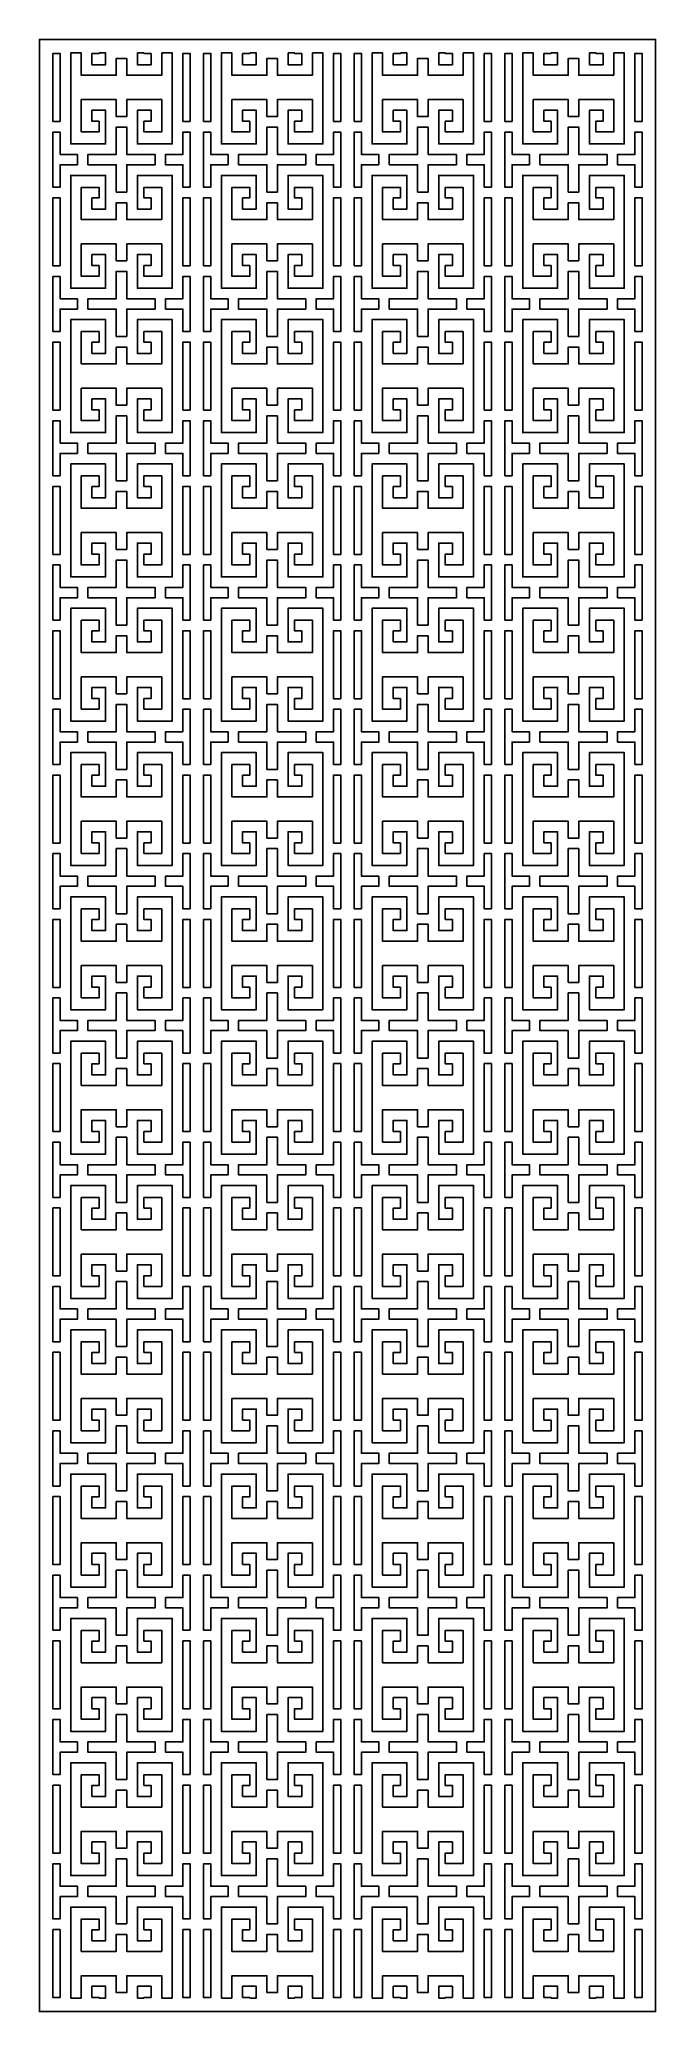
# Model space of a CAD drawing. Header units: centimetres. Extents: x 14.1 to 19.7, y -9 to 9.
import ezdxf

# ---------------------------------------------------------------- set-up
doc = ezdxf.new("R2010")
doc.units = ezdxf.units.CM
doc.header["$MEASUREMENT"] = 0
doc.layers.add('layer 1', color=7, linetype='Continuous')

msp = doc.modelspace()

# ---------------------------------------------------------------- linework, layer by layer
at = {"layer": 'layer 1', "color": 250}
for points, knots in [([(14.85363, 9.00076), (14.85363, 9.00076), (14.9502, 9.00076), (14.9502, 9.00076), (14.9502, 9.00076), (14.9502, 9.00076), (15.26922, 9.00076), (15.26922, 9.00076), (15.26922, 9.00076), (15.26922, 9.00076), (15.36576, 9.00076), (15.36576, 9.00076), (15.36576, 9.00076), (15.36576, 9.00076), (15.43182, 9.00076), (15.43182, 9.00076), (15.43182, 9.00076), (15.43182, 9.00076), (15.43182, 9.00076), (15.43182, 9.00076), (15.43182, 9.00076), (15.43182, 9.00076), (15.5554, 9.00076), (15.5554, 9.00076), (15.5554, 9.00076), (15.5554, 9.00076), (15.5554, 9.00076), (15.5554, 9.00076), (15.5554, 9.00076), (15.5554, 9.00076), (15.62145, 9.00076), (15.62145, 9.00076), (15.62145, 9.00076), (15.62145, 9.00076), (15.718, 9.00076), (15.718, 9.00076), (15.718, 9.00076), (15.718, 9.00076), (16.03702, 9.00076), (16.03702, 9.00076), (16.03702, 9.00076), (16.03702, 9.00076), (16.13358, 9.00076), (16.13358, 9.00076), (16.13358, 9.00076), (16.13358, 9.00076), (16.23013, 9.00076), (16.23013, 9.00076), (16.23013, 9.00076), (16.23013, 9.00076), (16.32668, 9.00076), (16.32668, 9.00076), (16.32668, 9.00076), (16.32668, 9.00076), (16.6457, 9.00076), (16.6457, 9.00076), (16.6457, 9.00076), (16.6457, 9.00076), (16.74225, 9.00076), (16.74225, 9.00076), (16.74225, 9.00076), (16.74225, 9.00076), (16.8083, 9.00076), (16.8083, 9.00076), (16.8083, 9.00076), (16.8083, 9.00076), (16.80831, 9.00076), (16.80831, 9.00076), (16.80831, 9.00076), (16.80831, 9.00076), (16.93189, 9.00076), (16.93189, 9.00076), (16.93189, 9.00076), (16.93189, 9.00076), (16.9319, 9.00076), (16.9319, 9.00076), (16.9319, 9.00076), (16.9319, 9.00076), (16.99795, 9.00076), (16.99795, 9.00076), (16.99795, 9.00076), (16.99795, 9.00076), (17.0945, 9.00076), (17.0945, 9.00076), (17.0945, 9.00076), (17.0945, 9.00076), (17.41352, 9.00076), (17.41352, 9.00076), (17.41352, 9.00076), (17.41352, 9.00076), (17.51008, 9.00076), (17.51008, 9.00076), (17.51008, 9.00076), (17.51008, 9.00076), (17.60663, 9.00076), (17.60663, 9.00076), (17.60663, 9.00076), (17.60663, 9.00076), (17.70318, 9.00076), (17.70318, 9.00076), (17.70318, 9.00076), (17.70318, 9.00076), (18.0222, 9.00076), (18.0222, 9.00076), (18.0222, 9.00076), (18.0222, 9.00076), (18.11875, 9.00076), (18.11875, 9.00076), (18.11875, 9.00076), (18.11875, 9.00076), (18.1848, 9.00076), (18.1848, 9.00076), (18.1848, 9.00076), (18.1848, 9.00076), (18.18481, 9.00076), (18.18481, 9.00076), (18.18481, 9.00076), (18.18481, 9.00076), (18.30839, 9.00076), (18.30839, 9.00076), (18.30839, 9.00076), (18.30839, 9.00076), (18.3084, 9.00076), (18.3084, 9.00076), (18.3084, 9.00076), (18.3084, 9.00076), (18.37444, 9.00076), (18.37444, 9.00076), (18.37444, 9.00076), (18.37444, 9.00076), (18.471, 9.00076), (18.471, 9.00076), (18.471, 9.00076), (18.471, 9.00076), (18.79001, 9.00076), (18.79001, 9.00076), (18.79001, 9.00076), (18.79001, 9.00076), (18.88658, 9.00076), (18.88658, 9.00076), (18.88658, 9.00076), (18.88658, 9.00076), (18.98312, 9.00076), (18.98312, 9.00076), (18.98312, 9.00076), (18.98312, 9.00076), (19.07968, 9.00076), (19.07968, 9.00076), (19.07968, 9.00076), (19.07968, 9.00076), (19.39869, 9.00076), (19.39869, 9.00076), (19.39869, 9.00076), (19.39869, 9.00076), (19.49525, 9.00076), (19.49525, 9.00076), (19.49525, 9.00076), (19.49525, 9.00076), (19.56129, 9.00076), (19.56129, 9.00076), (19.56129, 9.00076), (19.56129, 9.00076), (19.68489, 9.00076), (19.68489, 9.00076), (19.68489, 9.00076), (19.68489, 9.00076), (19.68489, 8.87717), (19.68489, 8.87717), (19.68489, 8.87717), (19.68489, 8.87717), (19.68489, 8.56233), (19.68489, 8.56233), (19.68489, 8.56233), (19.68489, 8.56233), (19.68489, 7.90371), (19.68489, 7.90371), (19.68489, 7.90371), (19.68489, 7.90371), (19.68489, 7.2451), (19.68489, 7.2451), (19.68489, 7.2451), (19.68489, 7.2451), (19.68489, 6.58648), (19.68489, 6.58648), (19.68489, 6.58648), (19.68489, 6.58648), (19.68489, 5.92785), (19.68489, 5.92785), (19.68489, 5.92785), (19.68489, 5.92785), (19.68489, 5.26924), (19.68489, 5.26924), (19.68489, 5.26924), (19.68489, 5.26924), (19.68489, 4.61062), (19.68489, 4.61062), (19.68489, 4.61062), (19.68489, 4.61062), (19.68489, 3.952), (19.68489, 3.952), (19.68489, 3.952), (19.68489, 3.952), (19.68489, 3.29338), (19.68489, 3.29338), (19.68489, 3.29338), (19.68489, 3.29338), (19.68489, 2.63476), (19.68489, 2.63476), (19.68489, 2.63476), (19.68489, 2.63476), (19.68489, 1.97614), (19.68489, 1.97614), (19.68489, 1.97614), (19.68489, 1.97614), (19.68489, 1.31752), (19.68489, 1.31752), (19.68489, 1.31752), (19.68489, 1.31752), (19.68489, 0.6589), (19.68489, 0.6589), (19.68489, 0.6589), (19.68489, 0.6589), (19.68489, 0.00028), (19.68489, 0.00028), (19.68489, 0.00028), (19.68489, 0.00028), (19.68489, -0.65834), (19.68489, -0.65834), (19.68489, -0.65834), (19.68489, -0.65834), (19.68489, -1.31696), (19.68489, -1.31696), (19.68489, -1.31696), (19.68489, -1.31696), (19.68489, -1.97558), (19.68489, -1.97558), (19.68489, -1.97558), (19.68489, -1.97558), (19.68489, -2.6342), (19.68489, -2.6342), (19.68489, -2.6342), (19.68489, -2.6342), (19.68489, -3.29282), (19.68489, -3.29282), (19.68489, -3.29282), (19.68489, -3.29282), (19.68489, -3.95144), (19.68489, -3.95144), (19.68489, -3.95144), (19.68489, -3.95144), (19.68489, -4.61006), (19.68489, -4.61006), (19.68489, -4.61006), (19.68489, -4.61006), (19.68489, -5.26868), (19.68489, -5.26868), (19.68489, -5.26868), (19.68489, -5.26868), (19.68489, -5.9273), (19.68489, -5.9273), (19.68489, -5.9273), (19.68489, -5.9273), (19.68489, -6.58592), (19.68489, -6.58592), (19.68489, -6.58592), (19.68489, -6.58592), (19.68489, -7.24454), (19.68489, -7.24454), (19.68489, -7.24454), (19.68489, -7.24454), (19.68489, -7.90315), (19.68489, -7.90315), (19.68489, -7.90315), (19.68489, -7.90315), (19.68489, -8.56178), (19.68489, -8.56178), (19.68489, -8.56178), (19.68489, -8.56178), (19.68489, -8.87661), (19.68489, -8.87661), (19.68489, -8.87661), (19.68489, -8.87661), (19.68489, -9.0002), (19.68489, -9.0002), (19.68489, -9.0002), (19.68489, -9.0002), (19.68489, -9.00021), (19.68489, -9.00021), (19.68489, -9.00021), (19.68489, -9.00021), (19.56129, -9.00021), (19.56129, -9.00021), (19.56129, -9.00021), (19.56129, -9.00021), (19.56129, -9.0002), (19.56129, -9.0002), (19.56129, -9.0002), (19.56129, -9.0002), (19.49525, -9.0002), (19.49525, -9.0002), (19.49525, -9.0002), (19.49525, -9.0002), (19.49525, -9.00021), (19.49525, -9.00021), (19.49525, -9.00021), (19.49525, -9.00021), (19.39869, -9.00021), (19.39869, -9.00021), (19.39869, -9.00021), (19.39869, -9.00021), (19.39869, -9.0002), (19.39869, -9.0002), (19.39869, -9.0002), (19.39869, -9.0002), (19.07968, -9.0002), (19.07968, -9.0002), (19.07968, -9.0002), (19.07968, -9.0002), (19.07968, -9.00021), (19.07968, -9.00021), (19.07968, -9.00021), (19.07968, -9.00021), (18.98312, -9.00021), (18.98312, -9.00021), (18.98312, -9.00021), (18.98312, -9.00021), (18.98312, -9.0002), (18.98312, -9.0002), (18.98312, -9.0002), (18.98312, -9.0002), (18.88658, -9.0002), (18.88658, -9.0002), (18.88658, -9.0002), (18.88658, -9.0002), (18.88658, -9.00021), (18.88658, -9.00021), (18.88658, -9.00021), (18.88658, -9.00021), (18.79001, -9.00021), (18.79001, -9.00021), (18.79001, -9.00021), (18.79001, -9.00021), (18.79001, -9.0002), (18.79001, -9.0002), (18.79001, -9.0002), (18.79001, -9.0002), (18.471, -9.0002), (18.471, -9.0002), (18.471, -9.0002), (18.471, -9.0002), (18.471, -9.00021), (18.471, -9.00021), (18.471, -9.00021), (18.471, -9.00021), (18.37444, -9.00021), (18.37444, -9.00021), (18.37444, -9.00021), (18.37444, -9.00021), (18.37444, -9.0002), (18.37444, -9.0002), (18.37444, -9.0002), (18.37444, -9.0002), (18.3084, -9.0002), (18.3084, -9.0002), (18.3084, -9.0002), (18.3084, -9.0002), (18.3084, -9.00021), (18.3084, -9.00021), (18.3084, -9.00021), (18.3084, -9.00021), (18.30839, -9.00021), (18.30839, -9.00021), (18.30839, -9.00021), (18.30839, -9.00021), (18.18481, -9.00021), (18.18481, -9.00021), (18.18481, -9.00021), (18.18481, -9.00021), (18.1848, -9.00021), (18.1848, -9.00021), (18.1848, -9.00021), (18.1848, -9.00021), (18.1848, -9.0002), (18.1848, -9.0002), (18.1848, -9.0002), (18.1848, -9.0002), (18.11875, -9.0002), (18.11875, -9.0002), (18.11875, -9.0002), (18.11875, -9.0002), (18.11875, -9.00021), (18.11875, -9.00021), (18.11875, -9.00021), (18.11875, -9.00021), (18.0222, -9.00021), (18.0222, -9.00021), (18.0222, -9.00021), (18.0222, -9.00021), (18.0222, -9.0002), (18.0222, -9.0002), (18.0222, -9.0002), (18.0222, -9.0002), (17.70318, -9.0002), (17.70318, -9.0002), (17.70318, -9.0002), (17.70318, -9.0002), (17.70318, -9.00021), (17.70318, -9.00021), (17.70318, -9.00021), (17.70318, -9.00021), (17.60663, -9.00021), (17.60663, -9.00021), (17.60663, -9.00021), (17.60663, -9.00021), (17.60663, -9.0002), (17.60663, -9.0002), (17.60663, -9.0002), (17.60663, -9.0002), (17.51008, -9.0002), (17.51008, -9.0002), (17.51008, -9.0002), (17.51008, -9.0002), (17.51008, -9.00021), (17.51008, -9.00021), (17.51008, -9.00021), (17.51008, -9.00021), (17.41352, -9.00021), (17.41352, -9.00021), (17.41352, -9.00021), (17.41352, -9.00021), (17.41352, -9.0002), (17.41352, -9.0002), (17.41352, -9.0002), (17.41352, -9.0002), (17.0945, -9.0002), (17.0945, -9.0002), (17.0945, -9.0002), (17.0945, -9.0002), (17.0945, -9.00021), (17.0945, -9.00021), (17.0945, -9.00021), (17.0945, -9.00021), (16.99795, -9.00021), (16.99795, -9.00021), (16.99795, -9.00021), (16.99795, -9.00021), (16.99795, -9.0002), (16.99795, -9.0002), (16.99795, -9.0002), (16.99795, -9.0002), (16.9319, -9.0002), (16.9319, -9.0002), (16.9319, -9.0002), (16.9319, -9.0002), (16.9319, -9.00021), (16.9319, -9.00021), (16.9319, -9.00021), (16.9319, -9.00021), (16.93189, -9.00021), (16.93189, -9.00021), (16.93189, -9.00021), (16.93189, -9.00021), (16.80831, -9.00021), (16.80831, -9.00021), (16.80831, -9.00021), (16.80831, -9.00021), (16.8083, -9.00021), (16.8083, -9.00021), (16.8083, -9.00021), (16.8083, -9.00021), (16.8083, -9.0002), (16.8083, -9.0002), (16.8083, -9.0002), (16.8083, -9.0002), (16.74225, -9.0002), (16.74225, -9.0002), (16.74225, -9.0002), (16.74225, -9.0002), (16.74225, -9.00021), (16.74225, -9.00021), (16.74225, -9.00021), (16.74225, -9.00021), (16.6457, -9.00021), (16.6457, -9.00021), (16.6457, -9.00021), (16.6457, -9.00021), (16.6457, -9.0002), (16.6457, -9.0002), (16.6457, -9.0002), (16.6457, -9.0002), (16.32668, -9.0002), (16.32668, -9.0002), (16.32668, -9.0002), (16.32668, -9.0002), (16.32668, -9.00021), (16.32668, -9.00021), (16.32668, -9.00021), (16.32668, -9.00021), (16.23013, -9.00021), (16.23013, -9.00021), (16.23013, -9.00021), (16.23013, -9.00021), (16.23013, -9.0002), (16.23013, -9.0002), (16.23013, -9.0002), (16.23013, -9.0002), (16.13358, -9.0002), (16.13358, -9.0002), (16.13358, -9.0002), (16.13358, -9.0002), (16.13358, -9.00021), (16.13358, -9.00021), (16.13358, -9.00021), (16.13358, -9.00021), (16.03702, -9.00021), (16.03702, -9.00021), (16.03702, -9.00021), (16.03702, -9.00021), (16.03702, -9.0002), (16.03702, -9.0002), (16.03702, -9.0002), (16.03702, -9.0002), (15.718, -9.0002), (15.718, -9.0002), (15.718, -9.0002), (15.718, -9.0002), (15.718, -9.00021), (15.718, -9.00021), (15.718, -9.00021), (15.718, -9.00021), (15.62145, -9.00021), (15.62145, -9.00021), (15.62145, -9.00021), (15.62145, -9.00021), (15.62145, -9.0002), (15.62145, -9.0002), (15.62145, -9.0002), (15.62145, -9.0002), (15.5554, -9.0002), (15.5554, -9.0002), (15.5554, -9.0002), (15.5554, -9.0002), (15.5554, -9.00021), (15.5554, -9.00021), (15.5554, -9.00021), (15.5554, -9.00021), (15.5554, -9.00021), (15.5554, -9.00021), (15.5554, -9.00021), (15.5554, -9.00021), (15.5554, -9.00021), (15.5554, -9.00021), (15.5554, -9.00021), (15.5554, -9.00021), (15.43182, -9.00021), (15.43182, -9.00021), (15.43182, -9.00021), (15.43182, -9.00021), (15.43182, -9.0002), (15.43182, -9.0002), (15.43182, -9.0002), (15.43182, -9.0002), (15.43179, -9.0002), (15.43179, -9.0002), (15.43179, -9.0002), (15.43179, -9.0002), (15.43179, -9.0002), (15.43179, -9.0002), (15.43179, -9.0002), (15.43179, -9.0002), (15.36576, -9.0002), (15.36576, -9.0002), (15.36576, -9.0002), (15.36576, -9.0002), (15.36576, -9.0002), (15.36576, -9.0002), (15.36576, -9.0002), (15.36576, -9.0002), (15.26917, -9.0002), (15.26917, -9.0002), (15.26917, -9.0002), (15.26917, -9.0002), (15.26917, -9.0002), (15.26917, -9.0002), (15.26917, -9.0002), (15.26917, -9.0002), (14.9502, -9.0002), (14.9502, -9.0002), (14.9502, -9.0002), (14.9502, -9.0002), (14.9502, -9.0002), (14.9502, -9.0002), (14.9502, -9.0002), (14.9502, -9.0002), (14.85363, -9.0002), (14.85363, -9.0002), (14.85363, -9.0002), (14.85363, -9.0002), (14.85363, -9.0002), (14.85363, -9.0002), (14.85363, -9.0002), (14.85363, -9.0002), (14.75706, -9.0002), (14.75706, -9.0002), (14.75706, -9.0002), (14.75706, -9.0002), (14.75706, -9.0002), (14.75706, -9.0002), (14.75706, -9.0002), (14.75706, -9.0002), (14.66053, -9.0002), (14.66053, -9.0002), (14.66053, -9.0002), (14.66053, -9.0002), (14.66053, -9.0002), (14.66053, -9.0002), (14.66053, -9.0002), (14.66053, -9.0002), (14.34149, -9.0002), (14.34149, -9.0002), (14.34149, -9.0002), (14.34149, -9.0002), (14.34149, -9.0002), (14.34149, -9.0002), (14.34149, -9.0002), (14.34149, -9.0002), (14.24494, -9.0002), (14.24494, -9.0002), (14.24494, -9.0002), (14.24494, -9.0002), (14.24494, -9.0002), (14.24494, -9.0002), (14.24494, -9.0002), (14.24494, -9.0002), (14.17893, -9.0002), (14.17893, -9.0002), (14.17893, -9.0002), (14.17893, -9.0002), (14.17893, -9.0002), (14.17893, -9.0002), (14.17893, -9.0002), (14.17893, -9.0002), (14.05531, -9.0002), (14.05531, -9.0002), (14.05531, -9.0002), (14.05531, -9.0002), (14.05531, -9.0002), (14.05531, -9.0002), (14.05531, -9.0002), (14.05531, -9.0002), (14.05532, -8.87659), (14.05532, -8.87659), (14.05532, -8.87659), (14.05532, -8.87659), (14.05533, -8.56183), (14.05533, -8.56183), (14.05533, -8.56183), (14.05533, -8.56183), (14.05532, -7.90315), (14.05532, -7.90315), (14.05532, -7.90315), (14.05532, -7.90315), (14.05532, -7.24454), (14.05532, -7.24454), (14.05532, -7.24454), (14.05532, -7.24454), (14.05532, -6.58594), (14.05532, -6.58594), (14.05532, -6.58594), (14.05532, -6.58594), (14.05532, -5.92732), (14.05532, -5.92732), (14.05532, -5.92732), (14.05532, -5.92732), (14.05533, -5.26867), (14.05533, -5.26867), (14.05533, -5.26867), (14.05533, -5.26867), (14.05533, -4.61007), (14.05533, -4.61007), (14.05533, -4.61007), (14.05533, -4.61007), (14.05532, -3.95143), (14.05532, -3.95143), (14.05532, -3.95143), (14.05532, -3.95143), (14.05532, -3.2928), (14.05532, -3.2928), (14.05532, -3.2928), (14.05532, -3.2928), (14.05532, -2.6342), (14.05532, -2.6342), (14.05532, -2.6342), (14.05532, -2.6342), (14.05533, -1.97559), (14.05533, -1.97559), (14.05533, -1.97559), (14.05533, -1.97559), (14.05533, -1.31697), (14.05533, -1.31697), (14.05533, -1.31697), (14.05533, -1.31697), (14.05533, -0.65834), (14.05533, -0.65834), (14.05533, -0.65834), (14.05533, -0.65834), (14.05532, 0.00028), (14.05532, 0.00028), (14.05532, 0.00028), (14.05532, 0.00028), (14.05532, 0.6589), (14.05532, 0.6589), (14.05532, 0.6589), (14.05532, 0.6589), (14.05532, 1.3175), (14.05532, 1.3175), (14.05532, 1.3175), (14.05532, 1.3175), (14.05532, 1.97615), (14.05532, 1.97615), (14.05532, 1.97615), (14.05532, 1.97615), (14.05533, 2.63474), (14.05533, 2.63474), (14.05533, 2.63474), (14.05533, 2.63474), (14.05532, 3.2934), (14.05532, 3.2934), (14.05532, 3.2934), (14.05532, 3.2934), (14.05532, 3.95199), (14.05532, 3.95199), (14.05532, 3.95199), (14.05532, 3.95199), (14.05532, 4.61065), (14.05532, 4.61065), (14.05532, 4.61065), (14.05532, 4.61065), (14.05533, 5.26923), (14.05533, 5.26923), (14.05533, 5.26923), (14.05533, 5.26923), (14.05531, 5.92789), (14.05531, 5.92789), (14.05531, 5.92789), (14.05531, 5.92789), (14.05533, 6.58649), (14.05533, 6.58649), (14.05533, 6.58649), (14.05533, 6.58649), (14.05532, 7.24508), (14.05532, 7.24508), (14.05532, 7.24508), (14.05532, 7.24508), (14.05532, 7.90371), (14.05532, 7.90371), (14.05532, 7.90371), (14.05532, 7.90371), (14.05532, 8.56235), (14.05532, 8.56235), (14.05532, 8.56235), (14.05532, 8.56235), (14.05533, 8.87715), (14.05533, 8.87715), (14.05533, 8.87715), (14.05533, 8.87715), (14.05532, 9.00076), (14.05532, 9.00076), (14.05532, 9.00076), (14.05532, 9.00076), (14.17893, 9.00076), (14.17893, 9.00076), (14.17893, 9.00076), (14.17893, 9.00076), (14.24494, 9.00076), (14.24494, 9.00076), (14.24494, 9.00076), (14.24494, 9.00076), (14.34149, 9.00076), (14.34149, 9.00076), (14.34149, 9.00076), (14.34149, 9.00076), (14.66053, 9.00076), (14.66053, 9.00076), (14.66053, 9.00076), (14.66053, 9.00076), (14.75706, 9.00076), (14.75706, 9.00076), (14.75706, 9.00076), (14.75706, 9.00076), (14.85363, 9.00076), (14.85363, 9.00076)], [0, 0, 0, 0, 0.00502513, 0.00502513, 0.00502513, 0.00502513, 0.01005025, 0.01005025, 0.01005025, 0.01005025, 0.01507538, 0.01507538, 0.01507538, 0.01507538, 0.0201005, 0.0201005, 0.0201005, 0.0201005, 0.02512563, 0.02512563, 0.02512563, 0.02512563, 0.03015075, 0.03015075, 0.03015075, 0.03015075, 0.03517588, 0.03517588, 0.03517588, 0.03517588, 0.04020101, 0.04020101, 0.04020101, 0.04020101, 0.04522613, 0.04522613, 0.04522613, 0.04522613, 0.05025126, 0.05025126, 0.05025126, 0.05025126, 0.05527638, 0.05527638, 0.05527638, 0.05527638, 0.06030151, 0.06030151, 0.06030151, 0.06030151, 0.06532663, 0.06532663, 0.06532663, 0.06532663, 0.07035176, 0.07035176, 0.07035176, 0.07035176, 0.07537688, 0.07537688, 0.07537688, 0.07537688, 0.08040201, 0.08040201, 0.08040201, 0.08040201, 0.08542714, 0.08542714, 0.08542714, 0.08542714, 0.09045226, 0.09045226, 0.09045226, 0.09045226, 0.09547739, 0.09547739, 0.09547739, 0.09547739, 0.10050251, 0.10050251, 0.10050251, 0.10050251, 0.10552764, 0.10552764, 0.10552764, 0.10552764, 0.11055276, 0.11055276, 0.11055276, 0.11055276, 0.11557789, 0.11557789, 0.11557789, 0.11557789, 0.12060302, 0.12060302, 0.12060302, 0.12060302, 0.12562814, 0.12562814, 0.12562814, 0.12562814, 0.13065327, 0.13065327, 0.13065327, 0.13065327, 0.13567839, 0.13567839, 0.13567839, 0.13567839, 0.14070352, 0.14070352, 0.14070352, 0.14070352, 0.14572864, 0.14572864, 0.14572864, 0.14572864, 0.15075377, 0.15075377, 0.15075377, 0.15075377, 0.15577889, 0.15577889, 0.15577889, 0.15577889, 0.16080402, 0.16080402, 0.16080402, 0.16080402, 0.16582915, 0.16582915, 0.16582915, 0.16582915, 0.17085427, 0.17085427, 0.17085427, 0.17085427, 0.1758794, 0.1758794, 0.1758794, 0.1758794, 0.18090452, 0.18090452, 0.18090452, 0.18090452, 0.18592965, 0.18592965, 0.18592965, 0.18592965, 0.19095477, 0.19095477, 0.19095477, 0.19095477, 0.1959799, 0.1959799, 0.1959799, 0.1959799, 0.20100503, 0.20100503, 0.20100503, 0.20100503, 0.20603015, 0.20603015, 0.20603015, 0.20603015, 0.21105528, 0.21105528, 0.21105528, 0.21105528, 0.2160804, 0.2160804, 0.2160804, 0.2160804, 0.22110553, 0.22110553, 0.22110553, 0.22110553, 0.22613065, 0.22613065, 0.22613065, 0.22613065, 0.23115578, 0.23115578, 0.23115578, 0.23115578, 0.2361809, 0.2361809, 0.2361809, 0.2361809, 0.24120603, 0.24120603, 0.24120603, 0.24120603, 0.24623116, 0.24623116, 0.24623116, 0.24623116, 0.25125628, 0.25125628, 0.25125628, 0.25125628, 0.25628141, 0.25628141, 0.25628141, 0.25628141, 0.26130653, 0.26130653, 0.26130653, 0.26130653, 0.26633166, 0.26633166, 0.26633166, 0.26633166, 0.27135678, 0.27135678, 0.27135678, 0.27135678, 0.27638191, 0.27638191, 0.27638191, 0.27638191, 0.28140704, 0.28140704, 0.28140704, 0.28140704, 0.28643216, 0.28643216, 0.28643216, 0.28643216, 0.29145729, 0.29145729, 0.29145729, 0.29145729, 0.29648241, 0.29648241, 0.29648241, 0.29648241, 0.30150754, 0.30150754, 0.30150754, 0.30150754, 0.30653266, 0.30653266, 0.30653266, 0.30653266, 0.31155779, 0.31155779, 0.31155779, 0.31155779, 0.31658291, 0.31658291, 0.31658291, 0.31658291, 0.32160804, 0.32160804, 0.32160804, 0.32160804, 0.32663317, 0.32663317, 0.32663317, 0.32663317, 0.33165829, 0.33165829, 0.33165829, 0.33165829, 0.33668342, 0.33668342, 0.33668342, 0.33668342, 0.34170854, 0.34170854, 0.34170854, 0.34170854, 0.34673367, 0.34673367, 0.34673367, 0.34673367, 0.35175879, 0.35175879, 0.35175879, 0.35175879, 0.35678392, 0.35678392, 0.35678392, 0.35678392, 0.36180905, 0.36180905, 0.36180905, 0.36180905, 0.36683417, 0.36683417, 0.36683417, 0.36683417, 0.3718593, 0.3718593, 0.3718593, 0.3718593, 0.37688442, 0.37688442, 0.37688442, 0.37688442, 0.38190955, 0.38190955, 0.38190955, 0.38190955, 0.38693467, 0.38693467, 0.38693467, 0.38693467, 0.3919598, 0.3919598, 0.3919598, 0.3919598, 0.39698492, 0.39698492, 0.39698492, 0.39698492, 0.40201005, 0.40201005, 0.40201005, 0.40201005, 0.40703518, 0.40703518, 0.40703518, 0.40703518, 0.4120603, 0.4120603, 0.4120603, 0.4120603, 0.41708543, 0.41708543, 0.41708543, 0.41708543, 0.42211055, 0.42211055, 0.42211055, 0.42211055, 0.42713568, 0.42713568, 0.42713568, 0.42713568, 0.4321608, 0.4321608, 0.4321608, 0.4321608, 0.43718593, 0.43718593, 0.43718593, 0.43718593, 0.44221106, 0.44221106, 0.44221106, 0.44221106, 0.44723618, 0.44723618, 0.44723618, 0.44723618, 0.45226131, 0.45226131, 0.45226131, 0.45226131, 0.45728643, 0.45728643, 0.45728643, 0.45728643, 0.46231156, 0.46231156, 0.46231156, 0.46231156, 0.46733668, 0.46733668, 0.46733668, 0.46733668, 0.47236181, 0.47236181, 0.47236181, 0.47236181, 0.47738693, 0.47738693, 0.47738693, 0.47738693, 0.48241206, 0.48241206, 0.48241206, 0.48241206, 0.48743719, 0.48743719, 0.48743719, 0.48743719, 0.49246231, 0.49246231, 0.49246231, 0.49246231, 0.49748744, 0.49748744, 0.49748744, 0.49748744, 0.50251256, 0.50251256, 0.50251256, 0.50251256, 0.50753769, 0.50753769, 0.50753769, 0.50753769, 0.51256281, 0.51256281, 0.51256281, 0.51256281, 0.51758794, 0.51758794, 0.51758794, 0.51758794, 0.52261307, 0.52261307, 0.52261307, 0.52261307, 0.52763819, 0.52763819, 0.52763819, 0.52763819, 0.53266332, 0.53266332, 0.53266332, 0.53266332, 0.53768844, 0.53768844, 0.53768844, 0.53768844, 0.54271357, 0.54271357, 0.54271357, 0.54271357, 0.54773869, 0.54773869, 0.54773869, 0.54773869, 0.55276382, 0.55276382, 0.55276382, 0.55276382, 0.55778894, 0.55778894, 0.55778894, 0.55778894, 0.56281407, 0.56281407, 0.56281407, 0.56281407, 0.5678392, 0.5678392, 0.5678392, 0.5678392, 0.57286432, 0.57286432, 0.57286432, 0.57286432, 0.57788945, 0.57788945, 0.57788945, 0.57788945, 0.58291457, 0.58291457, 0.58291457, 0.58291457, 0.5879397, 0.5879397, 0.5879397, 0.5879397, 0.59296482, 0.59296482, 0.59296482, 0.59296482, 0.59798995, 0.59798995, 0.59798995, 0.59798995, 0.60301508, 0.60301508, 0.60301508, 0.60301508, 0.6080402, 0.6080402, 0.6080402, 0.6080402, 0.61306533, 0.61306533, 0.61306533, 0.61306533, 0.61809045, 0.61809045, 0.61809045, 0.61809045, 0.62311558, 0.62311558, 0.62311558, 0.62311558, 0.6281407, 0.6281407, 0.6281407, 0.6281407, 0.63316583, 0.63316583, 0.63316583, 0.63316583, 0.63819095, 0.63819095, 0.63819095, 0.63819095, 0.64321608, 0.64321608, 0.64321608, 0.64321608, 0.64824121, 0.64824121, 0.64824121, 0.64824121, 0.65326633, 0.65326633, 0.65326633, 0.65326633, 0.65829146, 0.65829146, 0.65829146, 0.65829146, 0.66331658, 0.66331658, 0.66331658, 0.66331658, 0.66834171, 0.66834171, 0.66834171, 0.66834171, 0.67336683, 0.67336683, 0.67336683, 0.67336683, 0.67839196, 0.67839196, 0.67839196, 0.67839196, 0.68341709, 0.68341709, 0.68341709, 0.68341709, 0.68844221, 0.68844221, 0.68844221, 0.68844221, 0.69346734, 0.69346734, 0.69346734, 0.69346734, 0.69849246, 0.69849246, 0.69849246, 0.69849246, 0.70351759, 0.70351759, 0.70351759, 0.70351759, 0.70854271, 0.70854271, 0.70854271, 0.70854271, 0.71356784, 0.71356784, 0.71356784, 0.71356784, 0.71859296, 0.71859296, 0.71859296, 0.71859296, 0.72361809, 0.72361809, 0.72361809, 0.72361809, 0.72864322, 0.72864322, 0.72864322, 0.72864322, 0.73366834, 0.73366834, 0.73366834, 0.73366834, 0.73869347, 0.73869347, 0.73869347, 0.73869347, 0.74371859, 0.74371859, 0.74371859, 0.74371859, 0.74874372, 0.74874372, 0.74874372, 0.74874372, 0.75376884, 0.75376884, 0.75376884, 0.75376884, 0.75879397, 0.75879397, 0.75879397, 0.75879397, 0.7638191, 0.7638191, 0.7638191, 0.7638191, 0.76884422, 0.76884422, 0.76884422, 0.76884422, 0.77386935, 0.77386935, 0.77386935, 0.77386935, 0.77889447, 0.77889447, 0.77889447, 0.77889447, 0.7839196, 0.7839196, 0.7839196, 0.7839196, 0.78894472, 0.78894472, 0.78894472, 0.78894472, 0.79396985, 0.79396985, 0.79396985, 0.79396985, 0.79899497, 0.79899497, 0.79899497, 0.79899497, 0.8040201, 0.8040201, 0.8040201, 0.8040201, 0.80904523, 0.80904523, 0.80904523, 0.80904523, 0.81407035, 0.81407035, 0.81407035, 0.81407035, 0.81909548, 0.81909548, 0.81909548, 0.81909548, 0.8241206, 0.8241206, 0.8241206, 0.8241206, 0.82914573, 0.82914573, 0.82914573, 0.82914573, 0.83417085, 0.83417085, 0.83417085, 0.83417085, 0.83919598, 0.83919598, 0.83919598, 0.83919598, 0.84422111, 0.84422111, 0.84422111, 0.84422111, 0.84924623, 0.84924623, 0.84924623, 0.84924623, 0.85427136, 0.85427136, 0.85427136, 0.85427136, 0.85929648, 0.85929648, 0.85929648, 0.85929648, 0.86432161, 0.86432161, 0.86432161, 0.86432161, 0.86934673, 0.86934673, 0.86934673, 0.86934673, 0.87437186, 0.87437186, 0.87437186, 0.87437186, 0.87939698, 0.87939698, 0.87939698, 0.87939698, 0.88442211, 0.88442211, 0.88442211, 0.88442211, 0.88944724, 0.88944724, 0.88944724, 0.88944724, 0.89447236, 0.89447236, 0.89447236, 0.89447236, 0.89949749, 0.89949749, 0.89949749, 0.89949749, 0.90452261, 0.90452261, 0.90452261, 0.90452261, 0.90954774, 0.90954774, 0.90954774, 0.90954774, 0.91457286, 0.91457286, 0.91457286, 0.91457286, 0.91959799, 0.91959799, 0.91959799, 0.91959799, 0.92462312, 0.92462312, 0.92462312, 0.92462312, 0.92964824, 0.92964824, 0.92964824, 0.92964824, 0.93467337, 0.93467337, 0.93467337, 0.93467337, 0.93969849, 0.93969849, 0.93969849, 0.93969849, 0.94472362, 0.94472362, 0.94472362, 0.94472362, 0.94974874, 0.94974874, 0.94974874, 0.94974874, 0.95477387, 0.95477387, 0.95477387, 0.95477387, 0.95979899, 0.95979899, 0.95979899, 0.95979899, 0.96482412, 0.96482412, 0.96482412, 0.96482412, 0.96984925, 0.96984925, 0.96984925, 0.96984925, 0.97487437, 0.97487437, 0.97487437, 0.97487437, 0.9798995, 0.9798995, 0.9798995, 0.9798995, 0.98492462, 0.98492462, 0.98492462, 0.98492462, 0.98994975, 0.98994975, 0.98994975, 0.98994975, 1, 1, 1, 1]), ([(14.24494, 8.56235), (14.24494, 8.56235), (14.24494, 8.25195), (14.24494, 8.25195), (14.24494, 8.25195), (14.24494, 8.25195), (14.17893, 8.25195), (14.17893, 8.25195), (14.17893, 8.25195), (14.17893, 8.25195), (14.17893, 8.56235), (14.17893, 8.56235), (14.17893, 8.56235), (14.17893, 8.56235), (14.17893, 8.87274), (14.17893, 8.87274), (14.17893, 8.87274), (14.17893, 8.87274), (14.24494, 8.87274), (14.24494, 8.87274), (14.24494, 8.87274), (14.24494, 8.87274), (14.24494, 8.56235), (14.24494, 8.56235)], [0, 0, 0, 0, 0.14285714, 0.14285714, 0.14285714, 0.14285714, 0.28571429, 0.28571429, 0.28571429, 0.28571429, 0.42857143, 0.42857143, 0.42857143, 0.42857143, 0.57142857, 0.57142857, 0.57142857, 0.57142857, 0.71428571, 0.71428571, 0.71428571, 0.71428571, 1, 1, 1, 1]), ([(15.17266, 8.87715), (15.17266, 8.87715), (15.17267, 8.67335), (15.17267, 8.67335), (15.17267, 8.67335), (15.17267, 8.67335), (15.07608, 8.67335), (15.07608, 8.67335), (15.07608, 8.67335), (15.07608, 8.67335), (15.07608, 8.67335), (15.07608, 8.67335), (15.07608, 8.67335), (15.07608, 8.67335), (14.9502, 8.67335), (14.9502, 8.67335), (14.9502, 8.67335), (14.9502, 8.67335), (14.9502, 8.67335), (14.9502, 8.67335), (14.9502, 8.67335), (14.9502, 8.67335), (14.85363, 8.67335), (14.85363, 8.67335), (14.85363, 8.67335), (14.85363, 8.67335), (14.85363, 8.82742), (14.85363, 8.82742), (14.85363, 8.82742), (14.85363, 8.82742), (14.80534, 8.82742), (14.80534, 8.82742), (14.80534, 8.82742), (14.80534, 8.82742), (14.75706, 8.82742), (14.75706, 8.82742), (14.75706, 8.82742), (14.75706, 8.82742), (14.75706, 8.67334), (14.75706, 8.67334), (14.75706, 8.67334), (14.75706, 8.67334), (14.66053, 8.67335), (14.66053, 8.67335), (14.66053, 8.67335), (14.66053, 8.67335), (14.66053, 8.67335), (14.66053, 8.67335), (14.66053, 8.67335), (14.66053, 8.67335), (14.53462, 8.67335), (14.53462, 8.67335), (14.53462, 8.67335), (14.53462, 8.67335), (14.53462, 8.67335), (14.53462, 8.67335), (14.53462, 8.67335), (14.53462, 8.67335), (14.43807, 8.67335), (14.43807, 8.67335), (14.43807, 8.67335), (14.43807, 8.67335), (14.43807, 8.87715), (14.43807, 8.87715), (14.43807, 8.87715), (14.43807, 8.87715), (14.34149, 8.87715), (14.34149, 8.87715), (14.34149, 8.87715), (14.34149, 8.87715), (14.34149, 8.56235), (14.34149, 8.56235), (14.34149, 8.56235), (14.34149, 8.56235), (14.34149, 8.04715), (14.34149, 8.04715), (14.34149, 8.04715), (14.34149, 8.04715), (14.66053, 8.04715), (14.66053, 8.04715), (14.66053, 8.04715), (14.66053, 8.04715), (14.66053, 8.35474), (14.66053, 8.35474), (14.66053, 8.35474), (14.66053, 8.35474), (14.53464, 8.35474), (14.53464, 8.35474), (14.53464, 8.35474), (14.53464, 8.35474), (14.53462, 8.25334), (14.53462, 8.25334), (14.53462, 8.25334), (14.53462, 8.25334), (14.60065, 8.25334), (14.60065, 8.25334), (14.60065, 8.25334), (14.60065, 8.25334), (14.60065, 8.15677), (14.60065, 8.15677), (14.60065, 8.15677), (14.60065, 8.15677), (14.53462, 8.15677), (14.53462, 8.15677), (14.53462, 8.15677), (14.53462, 8.15677), (14.53462, 8.15677), (14.53462, 8.15677), (14.53462, 8.15677), (14.53462, 8.15677), (14.43807, 8.15677), (14.43807, 8.15677), (14.43807, 8.15677), (14.43807, 8.15677), (14.43807, 8.45133), (14.43807, 8.45133), (14.43807, 8.45133), (14.43807, 8.45133), (14.53462, 8.45133), (14.53462, 8.45133), (14.53462, 8.45133), (14.53462, 8.45133), (14.53462, 8.45133), (14.53462, 8.45133), (14.53462, 8.45133), (14.53462, 8.45133), (14.66053, 8.45133), (14.66053, 8.45133), (14.66053, 8.45133), (14.66053, 8.45133), (14.66053, 8.45131), (14.66053, 8.45131), (14.66053, 8.45131), (14.66053, 8.45131), (14.75706, 8.45131), (14.75706, 8.45131), (14.75706, 8.45131), (14.75706, 8.45131), (14.75706, 8.29723), (14.75706, 8.29723), (14.75706, 8.29723), (14.75706, 8.29723), (14.80534, 8.29723), (14.80534, 8.29723), (14.80534, 8.29723), (14.80534, 8.29723), (14.85363, 8.29721), (14.85363, 8.29721), (14.85363, 8.29721), (14.85363, 8.29721), (14.85363, 8.45131), (14.85363, 8.45131), (14.85363, 8.45131), (14.85363, 8.45131), (14.9502, 8.45131), (14.9502, 8.45131), (14.9502, 8.45131), (14.9502, 8.45131), (14.9502, 8.45133), (14.9502, 8.45133), (14.9502, 8.45133), (14.9502, 8.45133), (15.07608, 8.45133), (15.07608, 8.45133), (15.07608, 8.45133), (15.07608, 8.45133), (15.07608, 8.45133), (15.07608, 8.45133), (15.07608, 8.45133), (15.07608, 8.45133), (15.17267, 8.45133), (15.17267, 8.45133), (15.17267, 8.45133), (15.17267, 8.45133), (15.17267, 8.15677), (15.17267, 8.15677), (15.17267, 8.15677), (15.17267, 8.15677), (15.07608, 8.15677), (15.07608, 8.15677), (15.07608, 8.15677), (15.07608, 8.15677), (15.07608, 8.15677), (15.07608, 8.15677), (15.07608, 8.15677), (15.07608, 8.15677), (15.01005, 8.15677), (15.01005, 8.15677), (15.01005, 8.15677), (15.01005, 8.15677), (15.01005, 8.25334), (15.01005, 8.25334), (15.01005, 8.25334), (15.01005, 8.25334), (15.07608, 8.25334), (15.07608, 8.25334), (15.07608, 8.25334), (15.07608, 8.25334), (15.07607, 8.35474), (15.07607, 8.35474), (15.07607, 8.35474), (15.07607, 8.35474), (14.9502, 8.35472), (14.9502, 8.35472), (14.9502, 8.35472), (14.9502, 8.35472), (14.9502, 8.04715), (14.9502, 8.04715), (14.9502, 8.04715), (14.9502, 8.04715), (15.26922, 8.04715), (15.26922, 8.04715), (15.26922, 8.04715), (15.26922, 8.04715), (15.26922, 8.56235), (15.26922, 8.56235), (15.26922, 8.56235), (15.26922, 8.56235), (15.26922, 8.87715), (15.26922, 8.87715), (15.26922, 8.87715), (15.26922, 8.87715), (15.17266, 8.87715), (15.17266, 8.87715)], [0, 0, 0, 0, 0.01754386, 0.01754386, 0.01754386, 0.01754386, 0.03508772, 0.03508772, 0.03508772, 0.03508772, 0.05263158, 0.05263158, 0.05263158, 0.05263158, 0.07017544, 0.07017544, 0.07017544, 0.07017544, 0.0877193, 0.0877193, 0.0877193, 0.0877193, 0.10526316, 0.10526316, 0.10526316, 0.10526316, 0.12280702, 0.12280702, 0.12280702, 0.12280702, 0.14035088, 0.14035088, 0.14035088, 0.14035088, 0.15789474, 0.15789474, 0.15789474, 0.15789474, 0.1754386, 0.1754386, 0.1754386, 0.1754386, 0.19298246, 0.19298246, 0.19298246, 0.19298246, 0.21052632, 0.21052632, 0.21052632, 0.21052632, 0.22807018, 0.22807018, 0.22807018, 0.22807018, 0.24561404, 0.24561404, 0.24561404, 0.24561404, 0.26315789, 0.26315789, 0.26315789, 0.26315789, 0.28070175, 0.28070175, 0.28070175, 0.28070175, 0.29824561, 0.29824561, 0.29824561, 0.29824561, 0.31578947, 0.31578947, 0.31578947, 0.31578947, 0.33333333, 0.33333333, 0.33333333, 0.33333333, 0.35087719, 0.35087719, 0.35087719, 0.35087719, 0.36842105, 0.36842105, 0.36842105, 0.36842105, 0.38596491, 0.38596491, 0.38596491, 0.38596491, 0.40350877, 0.40350877, 0.40350877, 0.40350877, 0.42105263, 0.42105263, 0.42105263, 0.42105263, 0.43859649, 0.43859649, 0.43859649, 0.43859649, 0.45614035, 0.45614035, 0.45614035, 0.45614035, 0.47368421, 0.47368421, 0.47368421, 0.47368421, 0.49122807, 0.49122807, 0.49122807, 0.49122807, 0.50877193, 0.50877193, 0.50877193, 0.50877193, 0.52631579, 0.52631579, 0.52631579, 0.52631579, 0.54385965, 0.54385965, 0.54385965, 0.54385965, 0.56140351, 0.56140351, 0.56140351, 0.56140351, 0.57894737, 0.57894737, 0.57894737, 0.57894737, 0.59649123, 0.59649123, 0.59649123, 0.59649123, 0.61403509, 0.61403509, 0.61403509, 0.61403509, 0.63157895, 0.63157895, 0.63157895, 0.63157895, 0.64912281, 0.64912281, 0.64912281, 0.64912281, 0.66666667, 0.66666667, 0.66666667, 0.66666667, 0.68421053, 0.68421053, 0.68421053, 0.68421053, 0.70175439, 0.70175439, 0.70175439, 0.70175439, 0.71929825, 0.71929825, 0.71929825, 0.71929825, 0.73684211, 0.73684211, 0.73684211, 0.73684211, 0.75438596, 0.75438596, 0.75438596, 0.75438596, 0.77192982, 0.77192982, 0.77192982, 0.77192982, 0.78947368, 0.78947368, 0.78947368, 0.78947368, 0.80701754, 0.80701754, 0.80701754, 0.80701754, 0.8245614, 0.8245614, 0.8245614, 0.8245614, 0.84210526, 0.84210526, 0.84210526, 0.84210526, 0.85964912, 0.85964912, 0.85964912, 0.85964912, 0.87719298, 0.87719298, 0.87719298, 0.87719298, 0.89473684, 0.89473684, 0.89473684, 0.89473684, 0.9122807, 0.9122807, 0.9122807, 0.9122807, 0.92982456, 0.92982456, 0.92982456, 0.92982456, 0.94736842, 0.94736842, 0.94736842, 0.94736842, 0.96491228, 0.96491228, 0.96491228, 0.96491228, 1, 1, 1, 1]), ([(14.60065, 8.87715), (14.60065, 8.87715), (14.60065, 8.87135), (14.60065, 8.87135), (14.60065, 8.87135), (14.60065, 8.87135), (14.53462, 8.87135), (14.53462, 8.87135), (14.53462, 8.87135), (14.53462, 8.87135), (14.53462, 8.76992), (14.53462, 8.76992), (14.53462, 8.76992), (14.53462, 8.76992), (14.66053, 8.76992), (14.66053, 8.76992), (14.66053, 8.76992), (14.66053, 8.76992), (14.66053, 8.87715), (14.66053, 8.87715), (14.66053, 8.87715), (14.66053, 8.87715), (14.60065, 8.87715), (14.60065, 8.87715)], [0, 0, 0, 0, 0.14285714, 0.14285714, 0.14285714, 0.14285714, 0.28571429, 0.28571429, 0.28571429, 0.28571429, 0.42857143, 0.42857143, 0.42857143, 0.42857143, 0.57142857, 0.57142857, 0.57142857, 0.57142857, 0.71428571, 0.71428571, 0.71428571, 0.71428571, 1, 1, 1, 1]), ([(14.9502, 8.87715), (14.9502, 8.87715), (14.9502, 8.76992), (14.9502, 8.76992), (14.9502, 8.76992), (14.9502, 8.76992), (15.07608, 8.76992), (15.07608, 8.76992), (15.07608, 8.76992), (15.07608, 8.76992), (15.07608, 8.87135), (15.07608, 8.87135), (15.07608, 8.87135), (15.07608, 8.87135), (15.01005, 8.87135), (15.01005, 8.87135), (15.01005, 8.87135), (15.01005, 8.87135), (15.01005, 8.87715), (15.01005, 8.87715), (15.01005, 8.87715), (15.01005, 8.87715), (14.9502, 8.87715), (14.9502, 8.87715)], [0, 0, 0, 0, 0.14285714, 0.14285714, 0.14285714, 0.14285714, 0.28571429, 0.28571429, 0.28571429, 0.28571429, 0.42857143, 0.42857143, 0.42857143, 0.42857143, 0.57142857, 0.57142857, 0.57142857, 0.57142857, 0.71428571, 0.71428571, 0.71428571, 0.71428571, 1, 1, 1, 1]), ([(15.43182, 8.25195), (15.43182, 8.25195), (15.43182, 8.56233), (15.43182, 8.56233), (15.43182, 8.56233), (15.43182, 8.56233), (15.43182, 8.87274), (15.43182, 8.87274), (15.43182, 8.87274), (15.43182, 8.87274), (15.36576, 8.87274), (15.36576, 8.87274), (15.36576, 8.87274), (15.36576, 8.87274), (15.36576, 8.56235), (15.36576, 8.56235), (15.36576, 8.56235), (15.36576, 8.56235), (15.36576, 8.25195), (15.36576, 8.25195), (15.36576, 8.25195), (15.36576, 8.25195), (15.43182, 8.25195), (15.43182, 8.25195)], [0, 0, 0, 0, 0.14285714, 0.14285714, 0.14285714, 0.14285714, 0.28571429, 0.28571429, 0.28571429, 0.28571429, 0.42857143, 0.42857143, 0.42857143, 0.42857143, 0.57142857, 0.57142857, 0.57142857, 0.57142857, 0.71428571, 0.71428571, 0.71428571, 0.71428571, 1, 1, 1, 1]), ([(15.62145, 8.56233), (15.62145, 8.56233), (15.62145, 8.25192), (15.62145, 8.25192), (15.62145, 8.25192), (15.62145, 8.25192), (15.5554, 8.25192), (15.5554, 8.25192), (15.5554, 8.25192), (15.5554, 8.25192), (15.5554, 8.56233), (15.5554, 8.56233), (15.5554, 8.56233), (15.5554, 8.56233), (15.5554, 8.87274), (15.5554, 8.87274), (15.5554, 8.87274), (15.5554, 8.87274), (15.62145, 8.87274), (15.62145, 8.87274), (15.62145, 8.87274), (15.62145, 8.87274), (15.62145, 8.56233), (15.62145, 8.56233)], [0, 0, 0, 0, 0.14285714, 0.14285714, 0.14285714, 0.14285714, 0.28571429, 0.28571429, 0.28571429, 0.28571429, 0.42857143, 0.42857143, 0.42857143, 0.42857143, 0.57142857, 0.57142857, 0.57142857, 0.57142857, 0.71428571, 0.71428571, 0.71428571, 0.71428571, 1, 1, 1, 1]), ([(16.54915, 8.87717), (16.54915, 8.87717), (16.54915, 8.67336), (16.54915, 8.67336), (16.54915, 8.67336), (16.54915, 8.67336), (16.45259, 8.67336), (16.45259, 8.67336), (16.45259, 8.67336), (16.45259, 8.67336), (16.45259, 8.67336), (16.45259, 8.67336), (16.45259, 8.67336), (16.45259, 8.67336), (16.32668, 8.67336), (16.32668, 8.67336), (16.32668, 8.67336), (16.32668, 8.67336), (16.32668, 8.67336), (16.32668, 8.67336), (16.32668, 8.67336), (16.32668, 8.67336), (16.23013, 8.67336), (16.23013, 8.67336), (16.23013, 8.67336), (16.23013, 8.67336), (16.23013, 8.82744), (16.23013, 8.82744), (16.23013, 8.82744), (16.23013, 8.82744), (16.18185, 8.82744), (16.18185, 8.82744), (16.18185, 8.82744), (16.18185, 8.82744), (16.13358, 8.82744), (16.13358, 8.82744), (16.13358, 8.82744), (16.13358, 8.82744), (16.13358, 8.67336), (16.13358, 8.67336), (16.13358, 8.67336), (16.13358, 8.67336), (16.03703, 8.67336), (16.03703, 8.67336), (16.03703, 8.67336), (16.03703, 8.67336), (16.03703, 8.67336), (16.03703, 8.67336), (16.03703, 8.67336), (16.03703, 8.67336), (15.91112, 8.67336), (15.91112, 8.67336), (15.91112, 8.67336), (15.91112, 8.67336), (15.91111, 8.67336), (15.91111, 8.67336), (15.91111, 8.67336), (15.91111, 8.67336), (15.81456, 8.67336), (15.81456, 8.67336), (15.81456, 8.67336), (15.81456, 8.67336), (15.81456, 8.87717), (15.81456, 8.87717), (15.81456, 8.87717), (15.81456, 8.87717), (15.718, 8.87717), (15.718, 8.87717), (15.718, 8.87717), (15.718, 8.87717), (15.718, 8.56233), (15.718, 8.56233), (15.718, 8.56233), (15.718, 8.56233), (15.718, 8.04714), (15.718, 8.04714), (15.718, 8.04714), (15.718, 8.04714), (16.03702, 8.04714), (16.03702, 8.04714), (16.03702, 8.04714), (16.03702, 8.04714), (16.03702, 8.35476), (16.03702, 8.35476), (16.03702, 8.35476), (16.03702, 8.35476), (15.91112, 8.35476), (15.91112, 8.35476), (15.91112, 8.35476), (15.91112, 8.35476), (15.91112, 8.25332), (15.91112, 8.25332), (15.91112, 8.25332), (15.91112, 8.25332), (15.97716, 8.25332), (15.97716, 8.25332), (15.97716, 8.25332), (15.97716, 8.25332), (15.97716, 8.15677), (15.97716, 8.15677), (15.97716, 8.15677), (15.97716, 8.15677), (15.91112, 8.15677), (15.91112, 8.15677), (15.91112, 8.15677), (15.91112, 8.15677), (15.91111, 8.15677), (15.91111, 8.15677), (15.91111, 8.15677), (15.91111, 8.15677), (15.81456, 8.15677), (15.81456, 8.15677), (15.81456, 8.15677), (15.81456, 8.15677), (15.81456, 8.45131), (15.81456, 8.45131), (15.81456, 8.45131), (15.81456, 8.45131), (15.91111, 8.45131), (15.91111, 8.45131), (15.91111, 8.45131), (15.91111, 8.45131), (15.91112, 8.45131), (15.91112, 8.45131), (15.91112, 8.45131), (15.91112, 8.45131), (16.03703, 8.45131), (16.03703, 8.45131), (16.03703, 8.45131), (16.03703, 8.45131), (16.03703, 8.45131), (16.03703, 8.45131), (16.03703, 8.45131), (16.03703, 8.45131), (16.13358, 8.45131), (16.13358, 8.45131), (16.13358, 8.45131), (16.13358, 8.45131), (16.13358, 8.29723), (16.13358, 8.29723), (16.13358, 8.29723), (16.13358, 8.29723), (16.18185, 8.29723), (16.18185, 8.29723), (16.18185, 8.29723), (16.18185, 8.29723), (16.23013, 8.29723), (16.23013, 8.29723), (16.23013, 8.29723), (16.23013, 8.29723), (16.23013, 8.45131), (16.23013, 8.45131), (16.23013, 8.45131), (16.23013, 8.45131), (16.32668, 8.45131), (16.32668, 8.45131), (16.32668, 8.45131), (16.32668, 8.45131), (16.32668, 8.45131), (16.32668, 8.45131), (16.32668, 8.45131), (16.32668, 8.45131), (16.45259, 8.45131), (16.45259, 8.45131), (16.45259, 8.45131), (16.45259, 8.45131), (16.45259, 8.45131), (16.45259, 8.45131), (16.45259, 8.45131), (16.45259, 8.45131), (16.54915, 8.45131), (16.54915, 8.45131), (16.54915, 8.45131), (16.54915, 8.45131), (16.54915, 8.15677), (16.54915, 8.15677), (16.54915, 8.15677), (16.54915, 8.15677), (16.45259, 8.15677), (16.45259, 8.15677), (16.45259, 8.15677), (16.45259, 8.15677), (16.45259, 8.15677), (16.45259, 8.15677), (16.45259, 8.15677), (16.45259, 8.15677), (16.38655, 8.15677), (16.38655, 8.15677), (16.38655, 8.15677), (16.38655, 8.15677), (16.38655, 8.25332), (16.38655, 8.25332), (16.38655, 8.25332), (16.38655, 8.25332), (16.45259, 8.25332), (16.45259, 8.25332), (16.45259, 8.25332), (16.45259, 8.25332), (16.45259, 8.35476), (16.45259, 8.35476), (16.45259, 8.35476), (16.45259, 8.35476), (16.32668, 8.35476), (16.32668, 8.35476), (16.32668, 8.35476), (16.32668, 8.35476), (16.32668, 8.04714), (16.32668, 8.04714), (16.32668, 8.04714), (16.32668, 8.04714), (16.6457, 8.04714), (16.6457, 8.04714), (16.6457, 8.04714), (16.6457, 8.04714), (16.6457, 8.56233), (16.6457, 8.56233), (16.6457, 8.56233), (16.6457, 8.56233), (16.6457, 8.87717), (16.6457, 8.87717), (16.6457, 8.87717), (16.6457, 8.87717), (16.54915, 8.87717), (16.54915, 8.87717)], [0, 0, 0, 0, 0.01754386, 0.01754386, 0.01754386, 0.01754386, 0.03508772, 0.03508772, 0.03508772, 0.03508772, 0.05263158, 0.05263158, 0.05263158, 0.05263158, 0.07017544, 0.07017544, 0.07017544, 0.07017544, 0.0877193, 0.0877193, 0.0877193, 0.0877193, 0.10526316, 0.10526316, 0.10526316, 0.10526316, 0.12280702, 0.12280702, 0.12280702, 0.12280702, 0.14035088, 0.14035088, 0.14035088, 0.14035088, 0.15789474, 0.15789474, 0.15789474, 0.15789474, 0.1754386, 0.1754386, 0.1754386, 0.1754386, 0.19298246, 0.19298246, 0.19298246, 0.19298246, 0.21052632, 0.21052632, 0.21052632, 0.21052632, 0.22807018, 0.22807018, 0.22807018, 0.22807018, 0.24561404, 0.24561404, 0.24561404, 0.24561404, 0.26315789, 0.26315789, 0.26315789, 0.26315789, 0.28070175, 0.28070175, 0.28070175, 0.28070175, 0.29824561, 0.29824561, 0.29824561, 0.29824561, 0.31578947, 0.31578947, 0.31578947, 0.31578947, 0.33333333, 0.33333333, 0.33333333, 0.33333333, 0.35087719, 0.35087719, 0.35087719, 0.35087719, 0.36842105, 0.36842105, 0.36842105, 0.36842105, 0.38596491, 0.38596491, 0.38596491, 0.38596491, 0.40350877, 0.40350877, 0.40350877, 0.40350877, 0.42105263, 0.42105263, 0.42105263, 0.42105263, 0.43859649, 0.43859649, 0.43859649, 0.43859649, 0.45614035, 0.45614035, 0.45614035, 0.45614035, 0.47368421, 0.47368421, 0.47368421, 0.47368421, 0.49122807, 0.49122807, 0.49122807, 0.49122807, 0.50877193, 0.50877193, 0.50877193, 0.50877193, 0.52631579, 0.52631579, 0.52631579, 0.52631579, 0.54385965, 0.54385965, 0.54385965, 0.54385965, 0.56140351, 0.56140351, 0.56140351, 0.56140351, 0.57894737, 0.57894737, 0.57894737, 0.57894737, 0.59649123, 0.59649123, 0.59649123, 0.59649123, 0.61403509, 0.61403509, 0.61403509, 0.61403509, 0.63157895, 0.63157895, 0.63157895, 0.63157895, 0.64912281, 0.64912281, 0.64912281, 0.64912281, 0.66666667, 0.66666667, 0.66666667, 0.66666667, 0.68421053, 0.68421053, 0.68421053, 0.68421053, 0.70175439, 0.70175439, 0.70175439, 0.70175439, 0.71929825, 0.71929825, 0.71929825, 0.71929825, 0.73684211, 0.73684211, 0.73684211, 0.73684211, 0.75438596, 0.75438596, 0.75438596, 0.75438596, 0.77192982, 0.77192982, 0.77192982, 0.77192982, 0.78947368, 0.78947368, 0.78947368, 0.78947368, 0.80701754, 0.80701754, 0.80701754, 0.80701754, 0.8245614, 0.8245614, 0.8245614, 0.8245614, 0.84210526, 0.84210526, 0.84210526, 0.84210526, 0.85964912, 0.85964912, 0.85964912, 0.85964912, 0.87719298, 0.87719298, 0.87719298, 0.87719298, 0.89473684, 0.89473684, 0.89473684, 0.89473684, 0.9122807, 0.9122807, 0.9122807, 0.9122807, 0.92982456, 0.92982456, 0.92982456, 0.92982456, 0.94736842, 0.94736842, 0.94736842, 0.94736842, 0.96491228, 0.96491228, 0.96491228, 0.96491228, 1, 1, 1, 1]), ([(15.97716, 8.87717), (15.97716, 8.87717), (15.97716, 8.87134), (15.97716, 8.87134), (15.97716, 8.87134), (15.97716, 8.87134), (15.91112, 8.87134), (15.91112, 8.87134), (15.91112, 8.87134), (15.91112, 8.87134), (15.91112, 8.76991), (15.91112, 8.76991), (15.91112, 8.76991), (15.91112, 8.76991), (16.03702, 8.76991), (16.03702, 8.76991), (16.03702, 8.76991), (16.03702, 8.76991), (16.03702, 8.87717), (16.03702, 8.87717), (16.03702, 8.87717), (16.03702, 8.87717), (15.97716, 8.87717), (15.97716, 8.87717)], [0, 0, 0, 0, 0.14285714, 0.14285714, 0.14285714, 0.14285714, 0.28571429, 0.28571429, 0.28571429, 0.28571429, 0.42857143, 0.42857143, 0.42857143, 0.42857143, 0.57142857, 0.57142857, 0.57142857, 0.57142857, 0.71428571, 0.71428571, 0.71428571, 0.71428571, 1, 1, 1, 1]), ([(16.32668, 8.87717), (16.32668, 8.87717), (16.32668, 8.76991), (16.32668, 8.76991), (16.32668, 8.76991), (16.32668, 8.76991), (16.45259, 8.76991), (16.45259, 8.76991), (16.45259, 8.76991), (16.45259, 8.76991), (16.45259, 8.87134), (16.45259, 8.87134), (16.45259, 8.87134), (16.45259, 8.87134), (16.38655, 8.87134), (16.38655, 8.87134), (16.38655, 8.87134), (16.38655, 8.87134), (16.38655, 8.87717), (16.38655, 8.87717), (16.38655, 8.87717), (16.38655, 8.87717), (16.32668, 8.87717), (16.32668, 8.87717)], [0, 0, 0, 0, 0.14285714, 0.14285714, 0.14285714, 0.14285714, 0.28571429, 0.28571429, 0.28571429, 0.28571429, 0.42857143, 0.42857143, 0.42857143, 0.42857143, 0.57142857, 0.57142857, 0.57142857, 0.57142857, 0.71428571, 0.71428571, 0.71428571, 0.71428571, 1, 1, 1, 1]), ([(16.8083, 8.56233), (16.8083, 8.56233), (16.8083, 8.25192), (16.8083, 8.25192), (16.8083, 8.25192), (16.8083, 8.25192), (16.74225, 8.25192), (16.74225, 8.25192), (16.74225, 8.25192), (16.74225, 8.25192), (16.74225, 8.56233), (16.74225, 8.56233), (16.74225, 8.56233), (16.74225, 8.56233), (16.74225, 8.87274), (16.74225, 8.87274), (16.74225, 8.87274), (16.74225, 8.87274), (16.8083, 8.87274), (16.8083, 8.87274), (16.8083, 8.87274), (16.8083, 8.87274), (16.8083, 8.56233), (16.8083, 8.56233)], [0, 0, 0, 0, 0.14285714, 0.14285714, 0.14285714, 0.14285714, 0.28571429, 0.28571429, 0.28571429, 0.28571429, 0.42857143, 0.42857143, 0.42857143, 0.42857143, 0.57142857, 0.57142857, 0.57142857, 0.57142857, 0.71428571, 0.71428571, 0.71428571, 0.71428571, 1, 1, 1, 1]), ([(16.99795, 8.56233), (16.99795, 8.56233), (16.99795, 8.25192), (16.99795, 8.25192), (16.99795, 8.25192), (16.99795, 8.25192), (16.9319, 8.25192), (16.9319, 8.25192), (16.9319, 8.25192), (16.9319, 8.25192), (16.9319, 8.56233), (16.9319, 8.56233), (16.9319, 8.56233), (16.9319, 8.56233), (16.9319, 8.87274), (16.9319, 8.87274), (16.9319, 8.87274), (16.9319, 8.87274), (16.99795, 8.87274), (16.99795, 8.87274), (16.99795, 8.87274), (16.99795, 8.87274), (16.99795, 8.56233), (16.99795, 8.56233)], [0, 0, 0, 0, 0.14285714, 0.14285714, 0.14285714, 0.14285714, 0.28571429, 0.28571429, 0.28571429, 0.28571429, 0.42857143, 0.42857143, 0.42857143, 0.42857143, 0.57142857, 0.57142857, 0.57142857, 0.57142857, 0.71428571, 0.71428571, 0.71428571, 0.71428571, 1, 1, 1, 1]), ([(17.92564, 8.87717), (17.92564, 8.87717), (17.92564, 8.67336), (17.92564, 8.67336), (17.92564, 8.67336), (17.92564, 8.67336), (17.82909, 8.67336), (17.82909, 8.67336), (17.82909, 8.67336), (17.82909, 8.67336), (17.82909, 8.67336), (17.82909, 8.67336), (17.82909, 8.67336), (17.82909, 8.67336), (17.70318, 8.67336), (17.70318, 8.67336), (17.70318, 8.67336), (17.70318, 8.67336), (17.70318, 8.67336), (17.70318, 8.67336), (17.70318, 8.67336), (17.70318, 8.67336), (17.60663, 8.67336), (17.60663, 8.67336), (17.60663, 8.67336), (17.60663, 8.67336), (17.60663, 8.82744), (17.60663, 8.82744), (17.60663, 8.82744), (17.60663, 8.82744), (17.55835, 8.82744), (17.55835, 8.82744), (17.55835, 8.82744), (17.55835, 8.82744), (17.51008, 8.82744), (17.51008, 8.82744), (17.51008, 8.82744), (17.51008, 8.82744), (17.51008, 8.67336), (17.51008, 8.67336), (17.51008, 8.67336), (17.51008, 8.67336), (17.41352, 8.67336), (17.41352, 8.67336), (17.41352, 8.67336), (17.41352, 8.67336), (17.41352, 8.67336), (17.41352, 8.67336), (17.41352, 8.67336), (17.41352, 8.67336), (17.28761, 8.67336), (17.28761, 8.67336), (17.28761, 8.67336), (17.28761, 8.67336), (17.28761, 8.67336), (17.28761, 8.67336), (17.28761, 8.67336), (17.28761, 8.67336), (17.19105, 8.67336), (17.19105, 8.67336), (17.19105, 8.67336), (17.19105, 8.67336), (17.19105, 8.87717), (17.19105, 8.87717), (17.19105, 8.87717), (17.19105, 8.87717), (17.0945, 8.87717), (17.0945, 8.87717), (17.0945, 8.87717), (17.0945, 8.87717), (17.0945, 8.56233), (17.0945, 8.56233), (17.0945, 8.56233), (17.0945, 8.56233), (17.0945, 8.04714), (17.0945, 8.04714), (17.0945, 8.04714), (17.0945, 8.04714), (17.41352, 8.04714), (17.41352, 8.04714), (17.41352, 8.04714), (17.41352, 8.04714), (17.41352, 8.35476), (17.41352, 8.35476), (17.41352, 8.35476), (17.41352, 8.35476), (17.28761, 8.35476), (17.28761, 8.35476), (17.28761, 8.35476), (17.28761, 8.35476), (17.28761, 8.25332), (17.28761, 8.25332), (17.28761, 8.25332), (17.28761, 8.25332), (17.35366, 8.25332), (17.35366, 8.25332), (17.35366, 8.25332), (17.35366, 8.25332), (17.35366, 8.15677), (17.35366, 8.15677), (17.35366, 8.15677), (17.35366, 8.15677), (17.28761, 8.15677), (17.28761, 8.15677), (17.28761, 8.15677), (17.28761, 8.15677), (17.28761, 8.15677), (17.28761, 8.15677), (17.28761, 8.15677), (17.28761, 8.15677), (17.19105, 8.15677), (17.19105, 8.15677), (17.19105, 8.15677), (17.19105, 8.15677), (17.19105, 8.45131), (17.19105, 8.45131), (17.19105, 8.45131), (17.19105, 8.45131), (17.28761, 8.45131), (17.28761, 8.45131), (17.28761, 8.45131), (17.28761, 8.45131), (17.28761, 8.45131), (17.28761, 8.45131), (17.28761, 8.45131), (17.28761, 8.45131), (17.41352, 8.45131), (17.41352, 8.45131), (17.41352, 8.45131), (17.41352, 8.45131), (17.41352, 8.45131), (17.41352, 8.45131), (17.41352, 8.45131), (17.41352, 8.45131), (17.51008, 8.45131), (17.51008, 8.45131), (17.51008, 8.45131), (17.51008, 8.45131), (17.51008, 8.29723), (17.51008, 8.29723), (17.51008, 8.29723), (17.51008, 8.29723), (17.55835, 8.29723), (17.55835, 8.29723), (17.55835, 8.29723), (17.55835, 8.29723), (17.60663, 8.29723), (17.60663, 8.29723), (17.60663, 8.29723), (17.60663, 8.29723), (17.60663, 8.45131), (17.60663, 8.45131), (17.60663, 8.45131), (17.60663, 8.45131), (17.70318, 8.45131), (17.70318, 8.45131), (17.70318, 8.45131), (17.70318, 8.45131), (17.70318, 8.45131), (17.70318, 8.45131), (17.70318, 8.45131), (17.70318, 8.45131), (17.82909, 8.45131), (17.82909, 8.45131), (17.82909, 8.45131), (17.82909, 8.45131), (17.82909, 8.45131), (17.82909, 8.45131), (17.82909, 8.45131), (17.82909, 8.45131), (17.92564, 8.45131), (17.92564, 8.45131), (17.92564, 8.45131), (17.92564, 8.45131), (17.92564, 8.15677), (17.92564, 8.15677), (17.92564, 8.15677), (17.92564, 8.15677), (17.82909, 8.15677), (17.82909, 8.15677), (17.82909, 8.15677), (17.82909, 8.15677), (17.82909, 8.15677), (17.82909, 8.15677), (17.82909, 8.15677), (17.82909, 8.15677), (17.76304, 8.15677), (17.76304, 8.15677), (17.76304, 8.15677), (17.76304, 8.15677), (17.76304, 8.25332), (17.76304, 8.25332), (17.76304, 8.25332), (17.76304, 8.25332), (17.82909, 8.25332), (17.82909, 8.25332), (17.82909, 8.25332), (17.82909, 8.25332), (17.82909, 8.35476), (17.82909, 8.35476), (17.82909, 8.35476), (17.82909, 8.35476), (17.70318, 8.35476), (17.70318, 8.35476), (17.70318, 8.35476), (17.70318, 8.35476), (17.70318, 8.04714), (17.70318, 8.04714), (17.70318, 8.04714), (17.70318, 8.04714), (18.0222, 8.04714), (18.0222, 8.04714), (18.0222, 8.04714), (18.0222, 8.04714), (18.0222, 8.56233), (18.0222, 8.56233), (18.0222, 8.56233), (18.0222, 8.56233), (18.0222, 8.87717), (18.0222, 8.87717), (18.0222, 8.87717), (18.0222, 8.87717), (17.92564, 8.87717), (17.92564, 8.87717)], [0, 0, 0, 0, 0.01754386, 0.01754386, 0.01754386, 0.01754386, 0.03508772, 0.03508772, 0.03508772, 0.03508772, 0.05263158, 0.05263158, 0.05263158, 0.05263158, 0.07017544, 0.07017544, 0.07017544, 0.07017544, 0.0877193, 0.0877193, 0.0877193, 0.0877193, 0.10526316, 0.10526316, 0.10526316, 0.10526316, 0.12280702, 0.12280702, 0.12280702, 0.12280702, 0.14035088, 0.14035088, 0.14035088, 0.14035088, 0.15789474, 0.15789474, 0.15789474, 0.15789474, 0.1754386, 0.1754386, 0.1754386, 0.1754386, 0.19298246, 0.19298246, 0.19298246, 0.19298246, 0.21052632, 0.21052632, 0.21052632, 0.21052632, 0.22807018, 0.22807018, 0.22807018, 0.22807018, 0.24561404, 0.24561404, 0.24561404, 0.24561404, 0.26315789, 0.26315789, 0.26315789, 0.26315789, 0.28070175, 0.28070175, 0.28070175, 0.28070175, 0.29824561, 0.29824561, 0.29824561, 0.29824561, 0.31578947, 0.31578947, 0.31578947, 0.31578947, 0.33333333, 0.33333333, 0.33333333, 0.33333333, 0.35087719, 0.35087719, 0.35087719, 0.35087719, 0.36842105, 0.36842105, 0.36842105, 0.36842105, 0.38596491, 0.38596491, 0.38596491, 0.38596491, 0.40350877, 0.40350877, 0.40350877, 0.40350877, 0.42105263, 0.42105263, 0.42105263, 0.42105263, 0.43859649, 0.43859649, 0.43859649, 0.43859649, 0.45614035, 0.45614035, 0.45614035, 0.45614035, 0.47368421, 0.47368421, 0.47368421, 0.47368421, 0.49122807, 0.49122807, 0.49122807, 0.49122807, 0.50877193, 0.50877193, 0.50877193, 0.50877193, 0.52631579, 0.52631579, 0.52631579, 0.52631579, 0.54385965, 0.54385965, 0.54385965, 0.54385965, 0.56140351, 0.56140351, 0.56140351, 0.56140351, 0.57894737, 0.57894737, 0.57894737, 0.57894737, 0.59649123, 0.59649123, 0.59649123, 0.59649123, 0.61403509, 0.61403509, 0.61403509, 0.61403509, 0.63157895, 0.63157895, 0.63157895, 0.63157895, 0.64912281, 0.64912281, 0.64912281, 0.64912281, 0.66666667, 0.66666667, 0.66666667, 0.66666667, 0.68421053, 0.68421053, 0.68421053, 0.68421053, 0.70175439, 0.70175439, 0.70175439, 0.70175439, 0.71929825, 0.71929825, 0.71929825, 0.71929825, 0.73684211, 0.73684211, 0.73684211, 0.73684211, 0.75438596, 0.75438596, 0.75438596, 0.75438596, 0.77192982, 0.77192982, 0.77192982, 0.77192982, 0.78947368, 0.78947368, 0.78947368, 0.78947368, 0.80701754, 0.80701754, 0.80701754, 0.80701754, 0.8245614, 0.8245614, 0.8245614, 0.8245614, 0.84210526, 0.84210526, 0.84210526, 0.84210526, 0.85964912, 0.85964912, 0.85964912, 0.85964912, 0.87719298, 0.87719298, 0.87719298, 0.87719298, 0.89473684, 0.89473684, 0.89473684, 0.89473684, 0.9122807, 0.9122807, 0.9122807, 0.9122807, 0.92982456, 0.92982456, 0.92982456, 0.92982456, 0.94736842, 0.94736842, 0.94736842, 0.94736842, 0.96491228, 0.96491228, 0.96491228, 0.96491228, 1, 1, 1, 1]), ([(17.35366, 8.87717), (17.35366, 8.87717), (17.35366, 8.87134), (17.35366, 8.87134), (17.35366, 8.87134), (17.35366, 8.87134), (17.28761, 8.87134), (17.28761, 8.87134), (17.28761, 8.87134), (17.28761, 8.87134), (17.28761, 8.76991), (17.28761, 8.76991), (17.28761, 8.76991), (17.28761, 8.76991), (17.41352, 8.76991), (17.41352, 8.76991), (17.41352, 8.76991), (17.41352, 8.76991), (17.41352, 8.87717), (17.41352, 8.87717), (17.41352, 8.87717), (17.41352, 8.87717), (17.35366, 8.87717), (17.35366, 8.87717)], [0, 0, 0, 0, 0.14285714, 0.14285714, 0.14285714, 0.14285714, 0.28571429, 0.28571429, 0.28571429, 0.28571429, 0.42857143, 0.42857143, 0.42857143, 0.42857143, 0.57142857, 0.57142857, 0.57142857, 0.57142857, 0.71428571, 0.71428571, 0.71428571, 0.71428571, 1, 1, 1, 1]), ([(17.70318, 8.87717), (17.70318, 8.87717), (17.70318, 8.76991), (17.70318, 8.76991), (17.70318, 8.76991), (17.70318, 8.76991), (17.82909, 8.76991), (17.82909, 8.76991), (17.82909, 8.76991), (17.82909, 8.76991), (17.82909, 8.87134), (17.82909, 8.87134), (17.82909, 8.87134), (17.82909, 8.87134), (17.76304, 8.87134), (17.76304, 8.87134), (17.76304, 8.87134), (17.76304, 8.87134), (17.76304, 8.87717), (17.76304, 8.87717), (17.76304, 8.87717), (17.76304, 8.87717), (17.70318, 8.87717), (17.70318, 8.87717)], [0, 0, 0, 0, 0.14285714, 0.14285714, 0.14285714, 0.14285714, 0.28571429, 0.28571429, 0.28571429, 0.28571429, 0.42857143, 0.42857143, 0.42857143, 0.42857143, 0.57142857, 0.57142857, 0.57142857, 0.57142857, 0.71428571, 0.71428571, 0.71428571, 0.71428571, 1, 1, 1, 1]), ([(18.1848, 8.56233), (18.1848, 8.56233), (18.1848, 8.25192), (18.1848, 8.25192), (18.1848, 8.25192), (18.1848, 8.25192), (18.11875, 8.25192), (18.11875, 8.25192), (18.11875, 8.25192), (18.11875, 8.25192), (18.11875, 8.56233), (18.11875, 8.56233), (18.11875, 8.56233), (18.11875, 8.56233), (18.11875, 8.87274), (18.11875, 8.87274), (18.11875, 8.87274), (18.11875, 8.87274), (18.1848, 8.87274), (18.1848, 8.87274), (18.1848, 8.87274), (18.1848, 8.87274), (18.1848, 8.56233), (18.1848, 8.56233)], [0, 0, 0, 0, 0.14285714, 0.14285714, 0.14285714, 0.14285714, 0.28571429, 0.28571429, 0.28571429, 0.28571429, 0.42857143, 0.42857143, 0.42857143, 0.42857143, 0.57142857, 0.57142857, 0.57142857, 0.57142857, 0.71428571, 0.71428571, 0.71428571, 0.71428571, 1, 1, 1, 1]), ([(18.37444, 8.56233), (18.37444, 8.56233), (18.37444, 8.25192), (18.37444, 8.25192), (18.37444, 8.25192), (18.37444, 8.25192), (18.3084, 8.25192), (18.3084, 8.25192), (18.3084, 8.25192), (18.3084, 8.25192), (18.3084, 8.56233), (18.3084, 8.56233), (18.3084, 8.56233), (18.3084, 8.56233), (18.3084, 8.87274), (18.3084, 8.87274), (18.3084, 8.87274), (18.3084, 8.87274), (18.37444, 8.87274), (18.37444, 8.87274), (18.37444, 8.87274), (18.37444, 8.87274), (18.37444, 8.56233), (18.37444, 8.56233)], [0, 0, 0, 0, 0.14285714, 0.14285714, 0.14285714, 0.14285714, 0.28571429, 0.28571429, 0.28571429, 0.28571429, 0.42857143, 0.42857143, 0.42857143, 0.42857143, 0.57142857, 0.57142857, 0.57142857, 0.57142857, 0.71428571, 0.71428571, 0.71428571, 0.71428571, 1, 1, 1, 1]), ([(19.30214, 8.87717), (19.30214, 8.87717), (19.30214, 8.67336), (19.30214, 8.67336), (19.30214, 8.67336), (19.30214, 8.67336), (19.20559, 8.67336), (19.20559, 8.67336), (19.20559, 8.67336), (19.20559, 8.67336), (19.20559, 8.67336), (19.20559, 8.67336), (19.20559, 8.67336), (19.20559, 8.67336), (19.07968, 8.67336), (19.07968, 8.67336), (19.07968, 8.67336), (19.07968, 8.67336), (19.07968, 8.67336), (19.07968, 8.67336), (19.07968, 8.67336), (19.07968, 8.67336), (18.98312, 8.67336), (18.98312, 8.67336), (18.98312, 8.67336), (18.98312, 8.67336), (18.98312, 8.82744), (18.98312, 8.82744), (18.98312, 8.82744), (18.98312, 8.82744), (18.93485, 8.82744), (18.93485, 8.82744), (18.93485, 8.82744), (18.93485, 8.82744), (18.88658, 8.82744), (18.88658, 8.82744), (18.88658, 8.82744), (18.88658, 8.82744), (18.88658, 8.67336), (18.88658, 8.67336), (18.88658, 8.67336), (18.88658, 8.67336), (18.79002, 8.67336), (18.79002, 8.67336), (18.79002, 8.67336), (18.79002, 8.67336), (18.79002, 8.67336), (18.79002, 8.67336), (18.79002, 8.67336), (18.79002, 8.67336), (18.66411, 8.67336), (18.66411, 8.67336), (18.66411, 8.67336), (18.66411, 8.67336), (18.6641, 8.67336), (18.6641, 8.67336), (18.6641, 8.67336), (18.6641, 8.67336), (18.56755, 8.67336), (18.56755, 8.67336), (18.56755, 8.67336), (18.56755, 8.67336), (18.56755, 8.87717), (18.56755, 8.87717), (18.56755, 8.87717), (18.56755, 8.87717), (18.471, 8.87717), (18.471, 8.87717), (18.471, 8.87717), (18.471, 8.87717), (18.471, 8.56233), (18.471, 8.56233), (18.471, 8.56233), (18.471, 8.56233), (18.471, 8.04714), (18.471, 8.04714), (18.471, 8.04714), (18.471, 8.04714), (18.79001, 8.04714), (18.79001, 8.04714), (18.79001, 8.04714), (18.79001, 8.04714), (18.79001, 8.35476), (18.79001, 8.35476), (18.79001, 8.35476), (18.79001, 8.35476), (18.66411, 8.35476), (18.66411, 8.35476), (18.66411, 8.35476), (18.66411, 8.35476), (18.66411, 8.25332), (18.66411, 8.25332), (18.66411, 8.25332), (18.66411, 8.25332), (18.73016, 8.25332), (18.73016, 8.25332), (18.73016, 8.25332), (18.73016, 8.25332), (18.73016, 8.15677), (18.73016, 8.15677), (18.73016, 8.15677), (18.73016, 8.15677), (18.66411, 8.15677), (18.66411, 8.15677), (18.66411, 8.15677), (18.66411, 8.15677), (18.6641, 8.15677), (18.6641, 8.15677), (18.6641, 8.15677), (18.6641, 8.15677), (18.56755, 8.15677), (18.56755, 8.15677), (18.56755, 8.15677), (18.56755, 8.15677), (18.56755, 8.45131), (18.56755, 8.45131), (18.56755, 8.45131), (18.56755, 8.45131), (18.6641, 8.45131), (18.6641, 8.45131), (18.6641, 8.45131), (18.6641, 8.45131), (18.66411, 8.45131), (18.66411, 8.45131), (18.66411, 8.45131), (18.66411, 8.45131), (18.79002, 8.45131), (18.79002, 8.45131), (18.79002, 8.45131), (18.79002, 8.45131), (18.79002, 8.45131), (18.79002, 8.45131), (18.79002, 8.45131), (18.79002, 8.45131), (18.88658, 8.45131), (18.88658, 8.45131), (18.88658, 8.45131), (18.88658, 8.45131), (18.88658, 8.29723), (18.88658, 8.29723), (18.88658, 8.29723), (18.88658, 8.29723), (18.93485, 8.29723), (18.93485, 8.29723), (18.93485, 8.29723), (18.93485, 8.29723), (18.98312, 8.29723), (18.98312, 8.29723), (18.98312, 8.29723), (18.98312, 8.29723), (18.98312, 8.45131), (18.98312, 8.45131), (18.98312, 8.45131), (18.98312, 8.45131), (19.07968, 8.45131), (19.07968, 8.45131), (19.07968, 8.45131), (19.07968, 8.45131), (19.07968, 8.45131), (19.07968, 8.45131), (19.07968, 8.45131), (19.07968, 8.45131), (19.20559, 8.45131), (19.20559, 8.45131), (19.20559, 8.45131), (19.20559, 8.45131), (19.20559, 8.45131), (19.20559, 8.45131), (19.20559, 8.45131), (19.20559, 8.45131), (19.30214, 8.45131), (19.30214, 8.45131), (19.30214, 8.45131), (19.30214, 8.45131), (19.30214, 8.15677), (19.30214, 8.15677), (19.30214, 8.15677), (19.30214, 8.15677), (19.20559, 8.15677), (19.20559, 8.15677), (19.20559, 8.15677), (19.20559, 8.15677), (19.20559, 8.15677), (19.20559, 8.15677), (19.20559, 8.15677), (19.20559, 8.15677), (19.13954, 8.15677), (19.13954, 8.15677), (19.13954, 8.15677), (19.13954, 8.15677), (19.13954, 8.25332), (19.13954, 8.25332), (19.13954, 8.25332), (19.13954, 8.25332), (19.20559, 8.25332), (19.20559, 8.25332), (19.20559, 8.25332), (19.20559, 8.25332), (19.20559, 8.35476), (19.20559, 8.35476), (19.20559, 8.35476), (19.20559, 8.35476), (19.07968, 8.35476), (19.07968, 8.35476), (19.07968, 8.35476), (19.07968, 8.35476), (19.07968, 8.04714), (19.07968, 8.04714), (19.07968, 8.04714), (19.07968, 8.04714), (19.39869, 8.04714), (19.39869, 8.04714), (19.39869, 8.04714), (19.39869, 8.04714), (19.39869, 8.56233), (19.39869, 8.56233), (19.39869, 8.56233), (19.39869, 8.56233), (19.39869, 8.87717), (19.39869, 8.87717), (19.39869, 8.87717), (19.39869, 8.87717), (19.30214, 8.87717), (19.30214, 8.87717)], [0, 0, 0, 0, 0.01754386, 0.01754386, 0.01754386, 0.01754386, 0.03508772, 0.03508772, 0.03508772, 0.03508772, 0.05263158, 0.05263158, 0.05263158, 0.05263158, 0.07017544, 0.07017544, 0.07017544, 0.07017544, 0.0877193, 0.0877193, 0.0877193, 0.0877193, 0.10526316, 0.10526316, 0.10526316, 0.10526316, 0.12280702, 0.12280702, 0.12280702, 0.12280702, 0.14035088, 0.14035088, 0.14035088, 0.14035088, 0.15789474, 0.15789474, 0.15789474, 0.15789474, 0.1754386, 0.1754386, 0.1754386, 0.1754386, 0.19298246, 0.19298246, 0.19298246, 0.19298246, 0.21052632, 0.21052632, 0.21052632, 0.21052632, 0.22807018, 0.22807018, 0.22807018, 0.22807018, 0.24561404, 0.24561404, 0.24561404, 0.24561404, 0.26315789, 0.26315789, 0.26315789, 0.26315789, 0.28070175, 0.28070175, 0.28070175, 0.28070175, 0.29824561, 0.29824561, 0.29824561, 0.29824561, 0.31578947, 0.31578947, 0.31578947, 0.31578947, 0.33333333, 0.33333333, 0.33333333, 0.33333333, 0.35087719, 0.35087719, 0.35087719, 0.35087719, 0.36842105, 0.36842105, 0.36842105, 0.36842105, 0.38596491, 0.38596491, 0.38596491, 0.38596491, 0.40350877, 0.40350877, 0.40350877, 0.40350877, 0.42105263, 0.42105263, 0.42105263, 0.42105263, 0.43859649, 0.43859649, 0.43859649, 0.43859649, 0.45614035, 0.45614035, 0.45614035, 0.45614035, 0.47368421, 0.47368421, 0.47368421, 0.47368421, 0.49122807, 0.49122807, 0.49122807, 0.49122807, 0.50877193, 0.50877193, 0.50877193, 0.50877193, 0.52631579, 0.52631579, 0.52631579, 0.52631579, 0.54385965, 0.54385965, 0.54385965, 0.54385965, 0.56140351, 0.56140351, 0.56140351, 0.56140351, 0.57894737, 0.57894737, 0.57894737, 0.57894737, 0.59649123, 0.59649123, 0.59649123, 0.59649123, 0.61403509, 0.61403509, 0.61403509, 0.61403509, 0.63157895, 0.63157895, 0.63157895, 0.63157895, 0.64912281, 0.64912281, 0.64912281, 0.64912281, 0.66666667, 0.66666667, 0.66666667, 0.66666667, 0.68421053, 0.68421053, 0.68421053, 0.68421053, 0.70175439, 0.70175439, 0.70175439, 0.70175439, 0.71929825, 0.71929825, 0.71929825, 0.71929825, 0.73684211, 0.73684211, 0.73684211, 0.73684211, 0.75438596, 0.75438596, 0.75438596, 0.75438596, 0.77192982, 0.77192982, 0.77192982, 0.77192982, 0.78947368, 0.78947368, 0.78947368, 0.78947368, 0.80701754, 0.80701754, 0.80701754, 0.80701754, 0.8245614, 0.8245614, 0.8245614, 0.8245614, 0.84210526, 0.84210526, 0.84210526, 0.84210526, 0.85964912, 0.85964912, 0.85964912, 0.85964912, 0.87719298, 0.87719298, 0.87719298, 0.87719298, 0.89473684, 0.89473684, 0.89473684, 0.89473684, 0.9122807, 0.9122807, 0.9122807, 0.9122807, 0.92982456, 0.92982456, 0.92982456, 0.92982456, 0.94736842, 0.94736842, 0.94736842, 0.94736842, 0.96491228, 0.96491228, 0.96491228, 0.96491228, 1, 1, 1, 1]), ([(18.73016, 8.87717), (18.73016, 8.87717), (18.73016, 8.87134), (18.73016, 8.87134), (18.73016, 8.87134), (18.73016, 8.87134), (18.66411, 8.87134), (18.66411, 8.87134), (18.66411, 8.87134), (18.66411, 8.87134), (18.66411, 8.76991), (18.66411, 8.76991), (18.66411, 8.76991), (18.66411, 8.76991), (18.79001, 8.76991), (18.79001, 8.76991), (18.79001, 8.76991), (18.79001, 8.76991), (18.79001, 8.87717), (18.79001, 8.87717), (18.79001, 8.87717), (18.79001, 8.87717), (18.73016, 8.87717), (18.73016, 8.87717)], [0, 0, 0, 0, 0.14285714, 0.14285714, 0.14285714, 0.14285714, 0.28571429, 0.28571429, 0.28571429, 0.28571429, 0.42857143, 0.42857143, 0.42857143, 0.42857143, 0.57142857, 0.57142857, 0.57142857, 0.57142857, 0.71428571, 0.71428571, 0.71428571, 0.71428571, 1, 1, 1, 1]), ([(19.07968, 8.87717), (19.07968, 8.87717), (19.07968, 8.76991), (19.07968, 8.76991), (19.07968, 8.76991), (19.07968, 8.76991), (19.20559, 8.76991), (19.20559, 8.76991), (19.20559, 8.76991), (19.20559, 8.76991), (19.20559, 8.87134), (19.20559, 8.87134), (19.20559, 8.87134), (19.20559, 8.87134), (19.13954, 8.87134), (19.13954, 8.87134), (19.13954, 8.87134), (19.13954, 8.87134), (19.13954, 8.87717), (19.13954, 8.87717), (19.13954, 8.87717), (19.13954, 8.87717), (19.07968, 8.87717), (19.07968, 8.87717)], [0, 0, 0, 0, 0.14285714, 0.14285714, 0.14285714, 0.14285714, 0.28571429, 0.28571429, 0.28571429, 0.28571429, 0.42857143, 0.42857143, 0.42857143, 0.42857143, 0.57142857, 0.57142857, 0.57142857, 0.57142857, 0.71428571, 0.71428571, 0.71428571, 0.71428571, 1, 1, 1, 1]), ([(19.56129, 8.56233), (19.56129, 8.56233), (19.56129, 8.25192), (19.56129, 8.25192), (19.56129, 8.25192), (19.56129, 8.25192), (19.49525, 8.25192), (19.49525, 8.25192), (19.49525, 8.25192), (19.49525, 8.25192), (19.49525, 8.56233), (19.49525, 8.56233), (19.49525, 8.56233), (19.49525, 8.56233), (19.49525, 8.87274), (19.49525, 8.87274), (19.49525, 8.87274), (19.49525, 8.87274), (19.56129, 8.87274), (19.56129, 8.87274), (19.56129, 8.87274), (19.56129, 8.87274), (19.56129, 8.56233), (19.56129, 8.56233)], [0, 0, 0, 0, 0.14285714, 0.14285714, 0.14285714, 0.14285714, 0.28571429, 0.28571429, 0.28571429, 0.28571429, 0.42857143, 0.42857143, 0.42857143, 0.42857143, 0.57142857, 0.57142857, 0.57142857, 0.57142857, 0.71428571, 0.71428571, 0.71428571, 0.71428571, 1, 1, 1, 1]), ([(14.17893, 7.90371), (14.17893, 7.90371), (14.17893, 7.65207), (14.17893, 7.65207), (14.17893, 7.65207), (14.17893, 7.65207), (14.24494, 7.65207), (14.24494, 7.65207), (14.24494, 7.65207), (14.24494, 7.65207), (14.24494, 7.85683), (14.24494, 7.85683), (14.24494, 7.85683), (14.24494, 7.85683), (14.34149, 7.85683), (14.34149, 7.85683), (14.34149, 7.85683), (14.34149, 7.85683), (14.34149, 7.85683), (14.34149, 7.85683), (14.34149, 7.85683), (14.34149, 7.85683), (14.40218, 7.85683), (14.40218, 7.85683), (14.40218, 7.85683), (14.40218, 7.85683), (14.40216, 7.90371), (14.40216, 7.90371), (14.40216, 7.90371), (14.40216, 7.90371), (14.40218, 7.95058), (14.40218, 7.95058), (14.40218, 7.95058), (14.40218, 7.95058), (14.34149, 7.95058), (14.34149, 7.95058), (14.34149, 7.95058), (14.34149, 7.95058), (14.34149, 7.95058), (14.34149, 7.95058), (14.34149, 7.95058), (14.34149, 7.95058), (14.24494, 7.95058), (14.24494, 7.95058), (14.24494, 7.95058), (14.24494, 7.95058), (14.24494, 8.15536), (14.24494, 8.15536), (14.24494, 8.15536), (14.24494, 8.15536), (14.17893, 8.15536), (14.17893, 8.15536), (14.17893, 8.15536), (14.17893, 8.15536), (14.17893, 7.90371), (14.17893, 7.90371)], [0, 0, 0, 0, 0.06666667, 0.06666667, 0.06666667, 0.06666667, 0.13333333, 0.13333333, 0.13333333, 0.13333333, 0.2, 0.2, 0.2, 0.2, 0.26666667, 0.26666667, 0.26666667, 0.26666667, 0.33333333, 0.33333333, 0.33333333, 0.33333333, 0.4, 0.4, 0.4, 0.4, 0.46666667, 0.46666667, 0.46666667, 0.46666667, 0.53333333, 0.53333333, 0.53333333, 0.53333333, 0.6, 0.6, 0.6, 0.6, 0.66666667, 0.66666667, 0.66666667, 0.66666667, 0.73333333, 0.73333333, 0.73333333, 0.73333333, 0.8, 0.8, 0.8, 0.8, 0.86666667, 0.86666667, 0.86666667, 0.86666667, 1, 1, 1, 1]), ([(14.85363, 7.60677), (14.85363, 7.60677), (14.85363, 7.85683), (14.85363, 7.85683), (14.85363, 7.85683), (14.85363, 7.85683), (14.9502, 7.85683), (14.9502, 7.85683), (14.9502, 7.85683), (14.9502, 7.85683), (14.9502, 7.85683), (14.9502, 7.85683), (14.9502, 7.85683), (14.9502, 7.85683), (15.11201, 7.85683), (15.11201, 7.85683), (15.11201, 7.85683), (15.11201, 7.85683), (15.11201, 7.90371), (15.11201, 7.90371), (15.11201, 7.90371), (15.11201, 7.90371), (15.11201, 7.95058), (15.11201, 7.95058), (15.11201, 7.95058), (15.11201, 7.95058), (14.9502, 7.95058), (14.9502, 7.95058), (14.9502, 7.95058), (14.9502, 7.95058), (14.9502, 7.95058), (14.9502, 7.95058), (14.9502, 7.95058), (14.9502, 7.95058), (14.85363, 7.95058), (14.85363, 7.95058), (14.85363, 7.95058), (14.85363, 7.95058), (14.85363, 8.20068), (14.85363, 8.20068), (14.85363, 8.20068), (14.85363, 8.20068), (14.80534, 8.20068), (14.80534, 8.20068), (14.80534, 8.20068), (14.80534, 8.20068), (14.75706, 8.20068), (14.75706, 8.20068), (14.75706, 8.20068), (14.75706, 8.20068), (14.75706, 7.95058), (14.75706, 7.95058), (14.75706, 7.95058), (14.75706, 7.95058), (14.66053, 7.95058), (14.66053, 7.95058), (14.66053, 7.95058), (14.66053, 7.95058), (14.66053, 7.95058), (14.66053, 7.95058), (14.66053, 7.95058), (14.66053, 7.95058), (14.49872, 7.95058), (14.49872, 7.95058), (14.49872, 7.95058), (14.49872, 7.95058), (14.49869, 7.90371), (14.49869, 7.90371), (14.49869, 7.90371), (14.49869, 7.90371), (14.49872, 7.85683), (14.49872, 7.85683), (14.49872, 7.85683), (14.49872, 7.85683), (14.66053, 7.85683), (14.66053, 7.85683), (14.66053, 7.85683), (14.66053, 7.85683), (14.66053, 7.85683), (14.66053, 7.85683), (14.66053, 7.85683), (14.66053, 7.85683), (14.75706, 7.85683), (14.75706, 7.85683), (14.75706, 7.85683), (14.75706, 7.85683), (14.75706, 7.60677), (14.75706, 7.60677), (14.75706, 7.60677), (14.75706, 7.60677), (14.80535, 7.60677), (14.80535, 7.60677), (14.80535, 7.60677), (14.80535, 7.60677), (14.85363, 7.60677), (14.85363, 7.60677)], [0, 0, 0, 0, 0.04, 0.04, 0.04, 0.04, 0.08, 0.08, 0.08, 0.08, 0.12, 0.12, 0.12, 0.12, 0.16, 0.16, 0.16, 0.16, 0.2, 0.2, 0.2, 0.2, 0.24, 0.24, 0.24, 0.24, 0.28, 0.28, 0.28, 0.28, 0.32, 0.32, 0.32, 0.32, 0.36, 0.36, 0.36, 0.36, 0.4, 0.4, 0.4, 0.4, 0.44, 0.44, 0.44, 0.44, 0.48, 0.48, 0.48, 0.48, 0.52, 0.52, 0.52, 0.52, 0.56, 0.56, 0.56, 0.56, 0.6, 0.6, 0.6, 0.6, 0.64, 0.64, 0.64, 0.64, 0.68, 0.68, 0.68, 0.68, 0.72, 0.72, 0.72, 0.72, 0.76, 0.76, 0.76, 0.76, 0.8, 0.8, 0.8, 0.8, 0.84, 0.84, 0.84, 0.84, 0.88, 0.88, 0.88, 0.88, 0.92, 0.92, 0.92, 0.92, 1, 1, 1, 1]), ([(15.43182, 7.65207), (15.43182, 7.65207), (15.43182, 7.90371), (15.43182, 7.90371), (15.43182, 7.90371), (15.43182, 7.90371), (15.43182, 8.15536), (15.43182, 8.15536), (15.43182, 8.15536), (15.43182, 8.15536), (15.36576, 8.15536), (15.36576, 8.15536), (15.36576, 8.15536), (15.36576, 8.15536), (15.36576, 7.95058), (15.36576, 7.95058), (15.36576, 7.95058), (15.36576, 7.95058), (15.26922, 7.95058), (15.26922, 7.95058), (15.26922, 7.95058), (15.26922, 7.95058), (15.26922, 7.95058), (15.26922, 7.95058), (15.26922, 7.95058), (15.26922, 7.95058), (15.20856, 7.95058), (15.20856, 7.95058), (15.20856, 7.95058), (15.20856, 7.95058), (15.20856, 7.90371), (15.20856, 7.90371), (15.20856, 7.90371), (15.20856, 7.90371), (15.20856, 7.85683), (15.20856, 7.85683), (15.20856, 7.85683), (15.20856, 7.85683), (15.26922, 7.85683), (15.26922, 7.85683), (15.26922, 7.85683), (15.26922, 7.85683), (15.26922, 7.85683), (15.26922, 7.85683), (15.26922, 7.85683), (15.26922, 7.85683), (15.36576, 7.85683), (15.36576, 7.85683), (15.36576, 7.85683), (15.36576, 7.85683), (15.36576, 7.65207), (15.36576, 7.65207), (15.36576, 7.65207), (15.36576, 7.65207), (15.43182, 7.65207), (15.43182, 7.65207)], [0, 0, 0, 0, 0.06666667, 0.06666667, 0.06666667, 0.06666667, 0.13333333, 0.13333333, 0.13333333, 0.13333333, 0.2, 0.2, 0.2, 0.2, 0.26666667, 0.26666667, 0.26666667, 0.26666667, 0.33333333, 0.33333333, 0.33333333, 0.33333333, 0.4, 0.4, 0.4, 0.4, 0.46666667, 0.46666667, 0.46666667, 0.46666667, 0.53333333, 0.53333333, 0.53333333, 0.53333333, 0.6, 0.6, 0.6, 0.6, 0.66666667, 0.66666667, 0.66666667, 0.66666667, 0.73333333, 0.73333333, 0.73333333, 0.73333333, 0.8, 0.8, 0.8, 0.8, 0.86666667, 0.86666667, 0.86666667, 0.86666667, 1, 1, 1, 1]), ([(15.5554, 7.90371), (15.5554, 7.90371), (15.5554, 7.65206), (15.5554, 7.65206), (15.5554, 7.65206), (15.5554, 7.65206), (15.62145, 7.65206), (15.62145, 7.65206), (15.62145, 7.65206), (15.62145, 7.65206), (15.62145, 7.85684), (15.62145, 7.85684), (15.62145, 7.85684), (15.62145, 7.85684), (15.718, 7.85684), (15.718, 7.85684), (15.718, 7.85684), (15.718, 7.85684), (15.718, 7.85684), (15.718, 7.85684), (15.718, 7.85684), (15.718, 7.85684), (15.77864, 7.85684), (15.77864, 7.85684), (15.77864, 7.85684), (15.77864, 7.85684), (15.77864, 7.90371), (15.77864, 7.90371), (15.77864, 7.90371), (15.77864, 7.90371), (15.77864, 7.95059), (15.77864, 7.95059), (15.77864, 7.95059), (15.77864, 7.95059), (15.718, 7.95059), (15.718, 7.95059), (15.718, 7.95059), (15.718, 7.95059), (15.718, 7.95059), (15.718, 7.95059), (15.718, 7.95059), (15.718, 7.95059), (15.62145, 7.95059), (15.62145, 7.95059), (15.62145, 7.95059), (15.62145, 7.95059), (15.62145, 8.15537), (15.62145, 8.15537), (15.62145, 8.15537), (15.62145, 8.15537), (15.5554, 8.15537), (15.5554, 8.15537), (15.5554, 8.15537), (15.5554, 8.15537), (15.5554, 7.90371), (15.5554, 7.90371)], [0, 0, 0, 0, 0.06666667, 0.06666667, 0.06666667, 0.06666667, 0.13333333, 0.13333333, 0.13333333, 0.13333333, 0.2, 0.2, 0.2, 0.2, 0.26666667, 0.26666667, 0.26666667, 0.26666667, 0.33333333, 0.33333333, 0.33333333, 0.33333333, 0.4, 0.4, 0.4, 0.4, 0.46666667, 0.46666667, 0.46666667, 0.46666667, 0.53333333, 0.53333333, 0.53333333, 0.53333333, 0.6, 0.6, 0.6, 0.6, 0.66666667, 0.66666667, 0.66666667, 0.66666667, 0.73333333, 0.73333333, 0.73333333, 0.73333333, 0.8, 0.8, 0.8, 0.8, 0.86666667, 0.86666667, 0.86666667, 0.86666667, 1, 1, 1, 1]), ([(16.23013, 7.60675), (16.23013, 7.60675), (16.23013, 7.85684), (16.23013, 7.85684), (16.23013, 7.85684), (16.23013, 7.85684), (16.32668, 7.85684), (16.32668, 7.85684), (16.32668, 7.85684), (16.32668, 7.85684), (16.32668, 7.85684), (16.32668, 7.85684), (16.32668, 7.85684), (16.32668, 7.85684), (16.48851, 7.85684), (16.48851, 7.85684), (16.48851, 7.85684), (16.48851, 7.85684), (16.48851, 7.90371), (16.48851, 7.90371), (16.48851, 7.90371), (16.48851, 7.90371), (16.48851, 7.95059), (16.48851, 7.95059), (16.48851, 7.95059), (16.48851, 7.95059), (16.32668, 7.95059), (16.32668, 7.95059), (16.32668, 7.95059), (16.32668, 7.95059), (16.32668, 7.95059), (16.32668, 7.95059), (16.32668, 7.95059), (16.32668, 7.95059), (16.23013, 7.95059), (16.23013, 7.95059), (16.23013, 7.95059), (16.23013, 7.95059), (16.23013, 8.20067), (16.23013, 8.20067), (16.23013, 8.20067), (16.23013, 8.20067), (16.18185, 8.20067), (16.18185, 8.20067), (16.18185, 8.20067), (16.18185, 8.20067), (16.13358, 8.20067), (16.13358, 8.20067), (16.13358, 8.20067), (16.13358, 8.20067), (16.13358, 7.95059), (16.13358, 7.95059), (16.13358, 7.95059), (16.13358, 7.95059), (16.03702, 7.95059), (16.03702, 7.95059), (16.03702, 7.95059), (16.03702, 7.95059), (16.03702, 7.95059), (16.03702, 7.95059), (16.03702, 7.95059), (16.03702, 7.95059), (15.8752, 7.95059), (15.8752, 7.95059), (15.8752, 7.95059), (15.8752, 7.95059), (15.8752, 7.90371), (15.8752, 7.90371), (15.8752, 7.90371), (15.8752, 7.90371), (15.8752, 7.85684), (15.8752, 7.85684), (15.8752, 7.85684), (15.8752, 7.85684), (16.03702, 7.85684), (16.03702, 7.85684), (16.03702, 7.85684), (16.03702, 7.85684), (16.03702, 7.85684), (16.03702, 7.85684), (16.03702, 7.85684), (16.03702, 7.85684), (16.13358, 7.85684), (16.13358, 7.85684), (16.13358, 7.85684), (16.13358, 7.85684), (16.13358, 7.60675), (16.13358, 7.60675), (16.13358, 7.60675), (16.13358, 7.60675), (16.18185, 7.60675), (16.18185, 7.60675), (16.18185, 7.60675), (16.18185, 7.60675), (16.23013, 7.60675), (16.23013, 7.60675)], [0, 0, 0, 0, 0.04, 0.04, 0.04, 0.04, 0.08, 0.08, 0.08, 0.08, 0.12, 0.12, 0.12, 0.12, 0.16, 0.16, 0.16, 0.16, 0.2, 0.2, 0.2, 0.2, 0.24, 0.24, 0.24, 0.24, 0.28, 0.28, 0.28, 0.28, 0.32, 0.32, 0.32, 0.32, 0.36, 0.36, 0.36, 0.36, 0.4, 0.4, 0.4, 0.4, 0.44, 0.44, 0.44, 0.44, 0.48, 0.48, 0.48, 0.48, 0.52, 0.52, 0.52, 0.52, 0.56, 0.56, 0.56, 0.56, 0.6, 0.6, 0.6, 0.6, 0.64, 0.64, 0.64, 0.64, 0.68, 0.68, 0.68, 0.68, 0.72, 0.72, 0.72, 0.72, 0.76, 0.76, 0.76, 0.76, 0.8, 0.8, 0.8, 0.8, 0.84, 0.84, 0.84, 0.84, 0.88, 0.88, 0.88, 0.88, 0.92, 0.92, 0.92, 0.92, 1, 1, 1, 1]), ([(16.58507, 7.90371), (16.58507, 7.90371), (16.58507, 7.85684), (16.58507, 7.85684), (16.58507, 7.85684), (16.58507, 7.85684), (16.6457, 7.85684), (16.6457, 7.85684), (16.6457, 7.85684), (16.6457, 7.85684), (16.6457, 7.85684), (16.6457, 7.85684), (16.6457, 7.85684), (16.6457, 7.85684), (16.74225, 7.85684), (16.74225, 7.85684), (16.74225, 7.85684), (16.74225, 7.85684), (16.74225, 7.65206), (16.74225, 7.65206), (16.74225, 7.65206), (16.74225, 7.65206), (16.8083, 7.65206), (16.8083, 7.65206), (16.8083, 7.65206), (16.8083, 7.65206), (16.8083, 7.90371), (16.8083, 7.90371), (16.8083, 7.90371), (16.8083, 7.90371), (16.8083, 8.15537), (16.8083, 8.15537), (16.8083, 8.15537), (16.8083, 8.15537), (16.74225, 8.15537), (16.74225, 8.15537), (16.74225, 8.15537), (16.74225, 8.15537), (16.74225, 7.95059), (16.74225, 7.95059), (16.74225, 7.95059), (16.74225, 7.95059), (16.6457, 7.95059), (16.6457, 7.95059), (16.6457, 7.95059), (16.6457, 7.95059), (16.6457, 7.95059), (16.6457, 7.95059), (16.6457, 7.95059), (16.6457, 7.95059), (16.58507, 7.95059), (16.58507, 7.95059), (16.58507, 7.95059), (16.58507, 7.95059), (16.58507, 7.90371), (16.58507, 7.90371)], [0, 0, 0, 0, 0.06666667, 0.06666667, 0.06666667, 0.06666667, 0.13333333, 0.13333333, 0.13333333, 0.13333333, 0.2, 0.2, 0.2, 0.2, 0.26666667, 0.26666667, 0.26666667, 0.26666667, 0.33333333, 0.33333333, 0.33333333, 0.33333333, 0.4, 0.4, 0.4, 0.4, 0.46666667, 0.46666667, 0.46666667, 0.46666667, 0.53333333, 0.53333333, 0.53333333, 0.53333333, 0.6, 0.6, 0.6, 0.6, 0.66666667, 0.66666667, 0.66666667, 0.66666667, 0.73333333, 0.73333333, 0.73333333, 0.73333333, 0.8, 0.8, 0.8, 0.8, 0.86666667, 0.86666667, 0.86666667, 0.86666667, 1, 1, 1, 1]), ([(16.9319, 7.90371), (16.9319, 7.90371), (16.9319, 7.65206), (16.9319, 7.65206), (16.9319, 7.65206), (16.9319, 7.65206), (16.99795, 7.65206), (16.99795, 7.65206), (16.99795, 7.65206), (16.99795, 7.65206), (16.99795, 7.85684), (16.99795, 7.85684), (16.99795, 7.85684), (16.99795, 7.85684), (17.0945, 7.85684), (17.0945, 7.85684), (17.0945, 7.85684), (17.0945, 7.85684), (17.0945, 7.85684), (17.0945, 7.85684), (17.0945, 7.85684), (17.0945, 7.85684), (17.15513, 7.85684), (17.15513, 7.85684), (17.15513, 7.85684), (17.15513, 7.85684), (17.15513, 7.90371), (17.15513, 7.90371), (17.15513, 7.90371), (17.15513, 7.90371), (17.15513, 7.95059), (17.15513, 7.95059), (17.15513, 7.95059), (17.15513, 7.95059), (17.0945, 7.95059), (17.0945, 7.95059), (17.0945, 7.95059), (17.0945, 7.95059), (17.0945, 7.95059), (17.0945, 7.95059), (17.0945, 7.95059), (17.0945, 7.95059), (16.99795, 7.95059), (16.99795, 7.95059), (16.99795, 7.95059), (16.99795, 7.95059), (16.99795, 8.15537), (16.99795, 8.15537), (16.99795, 8.15537), (16.99795, 8.15537), (16.9319, 8.15537), (16.9319, 8.15537), (16.9319, 8.15537), (16.9319, 8.15537), (16.9319, 7.90371), (16.9319, 7.90371)], [0, 0, 0, 0, 0.06666667, 0.06666667, 0.06666667, 0.06666667, 0.13333333, 0.13333333, 0.13333333, 0.13333333, 0.2, 0.2, 0.2, 0.2, 0.26666667, 0.26666667, 0.26666667, 0.26666667, 0.33333333, 0.33333333, 0.33333333, 0.33333333, 0.4, 0.4, 0.4, 0.4, 0.46666667, 0.46666667, 0.46666667, 0.46666667, 0.53333333, 0.53333333, 0.53333333, 0.53333333, 0.6, 0.6, 0.6, 0.6, 0.66666667, 0.66666667, 0.66666667, 0.66666667, 0.73333333, 0.73333333, 0.73333333, 0.73333333, 0.8, 0.8, 0.8, 0.8, 0.86666667, 0.86666667, 0.86666667, 0.86666667, 1, 1, 1, 1]), ([(17.60663, 7.60675), (17.60663, 7.60675), (17.60663, 7.85684), (17.60663, 7.85684), (17.60663, 7.85684), (17.60663, 7.85684), (17.70318, 7.85684), (17.70318, 7.85684), (17.70318, 7.85684), (17.70318, 7.85684), (17.70318, 7.85684), (17.70318, 7.85684), (17.70318, 7.85684), (17.70318, 7.85684), (17.86501, 7.85684), (17.86501, 7.85684), (17.86501, 7.85684), (17.86501, 7.85684), (17.86501, 7.90371), (17.86501, 7.90371), (17.86501, 7.90371), (17.86501, 7.90371), (17.86501, 7.95059), (17.86501, 7.95059), (17.86501, 7.95059), (17.86501, 7.95059), (17.70318, 7.95059), (17.70318, 7.95059), (17.70318, 7.95059), (17.70318, 7.95059), (17.70318, 7.95059), (17.70318, 7.95059), (17.70318, 7.95059), (17.70318, 7.95059), (17.60663, 7.95059), (17.60663, 7.95059), (17.60663, 7.95059), (17.60663, 7.95059), (17.60663, 8.20067), (17.60663, 8.20067), (17.60663, 8.20067), (17.60663, 8.20067), (17.55835, 8.20067), (17.55835, 8.20067), (17.55835, 8.20067), (17.55835, 8.20067), (17.51008, 8.20067), (17.51008, 8.20067), (17.51008, 8.20067), (17.51008, 8.20067), (17.51008, 7.95059), (17.51008, 7.95059), (17.51008, 7.95059), (17.51008, 7.95059), (17.41352, 7.95059), (17.41352, 7.95059), (17.41352, 7.95059), (17.41352, 7.95059), (17.41352, 7.95059), (17.41352, 7.95059), (17.41352, 7.95059), (17.41352, 7.95059), (17.2517, 7.95059), (17.2517, 7.95059), (17.2517, 7.95059), (17.2517, 7.95059), (17.2517, 7.90371), (17.2517, 7.90371), (17.2517, 7.90371), (17.2517, 7.90371), (17.2517, 7.85684), (17.2517, 7.85684), (17.2517, 7.85684), (17.2517, 7.85684), (17.41352, 7.85684), (17.41352, 7.85684), (17.41352, 7.85684), (17.41352, 7.85684), (17.41352, 7.85684), (17.41352, 7.85684), (17.41352, 7.85684), (17.41352, 7.85684), (17.51008, 7.85684), (17.51008, 7.85684), (17.51008, 7.85684), (17.51008, 7.85684), (17.51008, 7.60675), (17.51008, 7.60675), (17.51008, 7.60675), (17.51008, 7.60675), (17.55835, 7.60675), (17.55835, 7.60675), (17.55835, 7.60675), (17.55835, 7.60675), (17.60663, 7.60675), (17.60663, 7.60675)], [0, 0, 0, 0, 0.04, 0.04, 0.04, 0.04, 0.08, 0.08, 0.08, 0.08, 0.12, 0.12, 0.12, 0.12, 0.16, 0.16, 0.16, 0.16, 0.2, 0.2, 0.2, 0.2, 0.24, 0.24, 0.24, 0.24, 0.28, 0.28, 0.28, 0.28, 0.32, 0.32, 0.32, 0.32, 0.36, 0.36, 0.36, 0.36, 0.4, 0.4, 0.4, 0.4, 0.44, 0.44, 0.44, 0.44, 0.48, 0.48, 0.48, 0.48, 0.52, 0.52, 0.52, 0.52, 0.56, 0.56, 0.56, 0.56, 0.6, 0.6, 0.6, 0.6, 0.64, 0.64, 0.64, 0.64, 0.68, 0.68, 0.68, 0.68, 0.72, 0.72, 0.72, 0.72, 0.76, 0.76, 0.76, 0.76, 0.8, 0.8, 0.8, 0.8, 0.84, 0.84, 0.84, 0.84, 0.88, 0.88, 0.88, 0.88, 0.92, 0.92, 0.92, 0.92, 1, 1, 1, 1]), ([(17.96156, 7.90371), (17.96156, 7.90371), (17.96156, 7.85684), (17.96156, 7.85684), (17.96156, 7.85684), (17.96156, 7.85684), (18.0222, 7.85684), (18.0222, 7.85684), (18.0222, 7.85684), (18.0222, 7.85684), (18.0222, 7.85684), (18.0222, 7.85684), (18.0222, 7.85684), (18.0222, 7.85684), (18.11875, 7.85684), (18.11875, 7.85684), (18.11875, 7.85684), (18.11875, 7.85684), (18.11875, 7.65206), (18.11875, 7.65206), (18.11875, 7.65206), (18.11875, 7.65206), (18.1848, 7.65206), (18.1848, 7.65206), (18.1848, 7.65206), (18.1848, 7.65206), (18.1848, 7.90371), (18.1848, 7.90371), (18.1848, 7.90371), (18.1848, 7.90371), (18.1848, 8.15537), (18.1848, 8.15537), (18.1848, 8.15537), (18.1848, 8.15537), (18.11875, 8.15537), (18.11875, 8.15537), (18.11875, 8.15537), (18.11875, 8.15537), (18.11875, 7.95059), (18.11875, 7.95059), (18.11875, 7.95059), (18.11875, 7.95059), (18.0222, 7.95059), (18.0222, 7.95059), (18.0222, 7.95059), (18.0222, 7.95059), (18.0222, 7.95059), (18.0222, 7.95059), (18.0222, 7.95059), (18.0222, 7.95059), (17.96156, 7.95059), (17.96156, 7.95059), (17.96156, 7.95059), (17.96156, 7.95059), (17.96156, 7.90371), (17.96156, 7.90371)], [0, 0, 0, 0, 0.06666667, 0.06666667, 0.06666667, 0.06666667, 0.13333333, 0.13333333, 0.13333333, 0.13333333, 0.2, 0.2, 0.2, 0.2, 0.26666667, 0.26666667, 0.26666667, 0.26666667, 0.33333333, 0.33333333, 0.33333333, 0.33333333, 0.4, 0.4, 0.4, 0.4, 0.46666667, 0.46666667, 0.46666667, 0.46666667, 0.53333333, 0.53333333, 0.53333333, 0.53333333, 0.6, 0.6, 0.6, 0.6, 0.66666667, 0.66666667, 0.66666667, 0.66666667, 0.73333333, 0.73333333, 0.73333333, 0.73333333, 0.8, 0.8, 0.8, 0.8, 0.86666667, 0.86666667, 0.86666667, 0.86666667, 1, 1, 1, 1]), ([(18.3084, 7.90371), (18.3084, 7.90371), (18.3084, 7.65206), (18.3084, 7.65206), (18.3084, 7.65206), (18.3084, 7.65206), (18.37444, 7.65206), (18.37444, 7.65206), (18.37444, 7.65206), (18.37444, 7.65206), (18.37444, 7.85684), (18.37444, 7.85684), (18.37444, 7.85684), (18.37444, 7.85684), (18.471, 7.85684), (18.471, 7.85684), (18.471, 7.85684), (18.471, 7.85684), (18.471, 7.85684), (18.471, 7.85684), (18.471, 7.85684), (18.471, 7.85684), (18.53163, 7.85684), (18.53163, 7.85684), (18.53163, 7.85684), (18.53163, 7.85684), (18.53163, 7.90371), (18.53163, 7.90371), (18.53163, 7.90371), (18.53163, 7.90371), (18.53163, 7.95059), (18.53163, 7.95059), (18.53163, 7.95059), (18.53163, 7.95059), (18.471, 7.95059), (18.471, 7.95059), (18.471, 7.95059), (18.471, 7.95059), (18.471, 7.95059), (18.471, 7.95059), (18.471, 7.95059), (18.471, 7.95059), (18.37444, 7.95059), (18.37444, 7.95059), (18.37444, 7.95059), (18.37444, 7.95059), (18.37444, 8.15537), (18.37444, 8.15537), (18.37444, 8.15537), (18.37444, 8.15537), (18.3084, 8.15537), (18.3084, 8.15537), (18.3084, 8.15537), (18.3084, 8.15537), (18.3084, 7.90371), (18.3084, 7.90371)], [0, 0, 0, 0, 0.06666667, 0.06666667, 0.06666667, 0.06666667, 0.13333333, 0.13333333, 0.13333333, 0.13333333, 0.2, 0.2, 0.2, 0.2, 0.26666667, 0.26666667, 0.26666667, 0.26666667, 0.33333333, 0.33333333, 0.33333333, 0.33333333, 0.4, 0.4, 0.4, 0.4, 0.46666667, 0.46666667, 0.46666667, 0.46666667, 0.53333333, 0.53333333, 0.53333333, 0.53333333, 0.6, 0.6, 0.6, 0.6, 0.66666667, 0.66666667, 0.66666667, 0.66666667, 0.73333333, 0.73333333, 0.73333333, 0.73333333, 0.8, 0.8, 0.8, 0.8, 0.86666667, 0.86666667, 0.86666667, 0.86666667, 1, 1, 1, 1]), ([(18.98312, 7.60675), (18.98312, 7.60675), (18.98312, 7.85684), (18.98312, 7.85684), (18.98312, 7.85684), (18.98312, 7.85684), (19.07968, 7.85684), (19.07968, 7.85684), (19.07968, 7.85684), (19.07968, 7.85684), (19.07968, 7.85684), (19.07968, 7.85684), (19.07968, 7.85684), (19.07968, 7.85684), (19.24151, 7.85684), (19.24151, 7.85684), (19.24151, 7.85684), (19.24151, 7.85684), (19.24151, 7.90371), (19.24151, 7.90371), (19.24151, 7.90371), (19.24151, 7.90371), (19.24151, 7.95059), (19.24151, 7.95059), (19.24151, 7.95059), (19.24151, 7.95059), (19.07968, 7.95059), (19.07968, 7.95059), (19.07968, 7.95059), (19.07968, 7.95059), (19.07968, 7.95059), (19.07968, 7.95059), (19.07968, 7.95059), (19.07968, 7.95059), (18.98312, 7.95059), (18.98312, 7.95059), (18.98312, 7.95059), (18.98312, 7.95059), (18.98312, 8.20067), (18.98312, 8.20067), (18.98312, 8.20067), (18.98312, 8.20067), (18.93485, 8.20067), (18.93485, 8.20067), (18.93485, 8.20067), (18.93485, 8.20067), (18.88658, 8.20067), (18.88658, 8.20067), (18.88658, 8.20067), (18.88658, 8.20067), (18.88658, 7.95059), (18.88658, 7.95059), (18.88658, 7.95059), (18.88658, 7.95059), (18.79001, 7.95059), (18.79001, 7.95059), (18.79001, 7.95059), (18.79001, 7.95059), (18.79001, 7.95059), (18.79001, 7.95059), (18.79001, 7.95059), (18.79001, 7.95059), (18.62819, 7.95059), (18.62819, 7.95059), (18.62819, 7.95059), (18.62819, 7.95059), (18.62819, 7.90371), (18.62819, 7.90371), (18.62819, 7.90371), (18.62819, 7.90371), (18.62819, 7.85684), (18.62819, 7.85684), (18.62819, 7.85684), (18.62819, 7.85684), (18.79001, 7.85684), (18.79001, 7.85684), (18.79001, 7.85684), (18.79001, 7.85684), (18.79001, 7.85684), (18.79001, 7.85684), (18.79001, 7.85684), (18.79001, 7.85684), (18.88658, 7.85684), (18.88658, 7.85684), (18.88658, 7.85684), (18.88658, 7.85684), (18.88658, 7.60675), (18.88658, 7.60675), (18.88658, 7.60675), (18.88658, 7.60675), (18.93485, 7.60675), (18.93485, 7.60675), (18.93485, 7.60675), (18.93485, 7.60675), (18.98312, 7.60675), (18.98312, 7.60675)], [0, 0, 0, 0, 0.04, 0.04, 0.04, 0.04, 0.08, 0.08, 0.08, 0.08, 0.12, 0.12, 0.12, 0.12, 0.16, 0.16, 0.16, 0.16, 0.2, 0.2, 0.2, 0.2, 0.24, 0.24, 0.24, 0.24, 0.28, 0.28, 0.28, 0.28, 0.32, 0.32, 0.32, 0.32, 0.36, 0.36, 0.36, 0.36, 0.4, 0.4, 0.4, 0.4, 0.44, 0.44, 0.44, 0.44, 0.48, 0.48, 0.48, 0.48, 0.52, 0.52, 0.52, 0.52, 0.56, 0.56, 0.56, 0.56, 0.6, 0.6, 0.6, 0.6, 0.64, 0.64, 0.64, 0.64, 0.68, 0.68, 0.68, 0.68, 0.72, 0.72, 0.72, 0.72, 0.76, 0.76, 0.76, 0.76, 0.8, 0.8, 0.8, 0.8, 0.84, 0.84, 0.84, 0.84, 0.88, 0.88, 0.88, 0.88, 0.92, 0.92, 0.92, 0.92, 1, 1, 1, 1]), ([(19.33806, 7.90371), (19.33806, 7.90371), (19.33806, 7.85684), (19.33806, 7.85684), (19.33806, 7.85684), (19.33806, 7.85684), (19.39869, 7.85684), (19.39869, 7.85684), (19.39869, 7.85684), (19.39869, 7.85684), (19.39869, 7.85684), (19.39869, 7.85684), (19.39869, 7.85684), (19.39869, 7.85684), (19.49525, 7.85684), (19.49525, 7.85684), (19.49525, 7.85684), (19.49525, 7.85684), (19.49525, 7.65206), (19.49525, 7.65206), (19.49525, 7.65206), (19.49525, 7.65206), (19.56129, 7.65206), (19.56129, 7.65206), (19.56129, 7.65206), (19.56129, 7.65206), (19.56129, 7.90371), (19.56129, 7.90371), (19.56129, 7.90371), (19.56129, 7.90371), (19.56129, 8.15537), (19.56129, 8.15537), (19.56129, 8.15537), (19.56129, 8.15537), (19.49525, 8.15537), (19.49525, 8.15537), (19.49525, 8.15537), (19.49525, 8.15537), (19.49525, 7.95059), (19.49525, 7.95059), (19.49525, 7.95059), (19.49525, 7.95059), (19.39869, 7.95059), (19.39869, 7.95059), (19.39869, 7.95059), (19.39869, 7.95059), (19.39869, 7.95059), (19.39869, 7.95059), (19.39869, 7.95059), (19.39869, 7.95059), (19.33806, 7.95059), (19.33806, 7.95059), (19.33806, 7.95059), (19.33806, 7.95059), (19.33806, 7.90371), (19.33806, 7.90371)], [0, 0, 0, 0, 0.06666667, 0.06666667, 0.06666667, 0.06666667, 0.13333333, 0.13333333, 0.13333333, 0.13333333, 0.2, 0.2, 0.2, 0.2, 0.26666667, 0.26666667, 0.26666667, 0.26666667, 0.33333333, 0.33333333, 0.33333333, 0.33333333, 0.4, 0.4, 0.4, 0.4, 0.46666667, 0.46666667, 0.46666667, 0.46666667, 0.53333333, 0.53333333, 0.53333333, 0.53333333, 0.6, 0.6, 0.6, 0.6, 0.66666667, 0.66666667, 0.66666667, 0.66666667, 0.73333333, 0.73333333, 0.73333333, 0.73333333, 0.8, 0.8, 0.8, 0.8, 0.86666667, 0.86666667, 0.86666667, 0.86666667, 1, 1, 1, 1]), ([(15.26922, 7.24508), (15.26922, 7.24508), (15.26922, 7.76028), (15.26922, 7.76028), (15.26922, 7.76028), (15.26922, 7.76028), (14.9502, 7.7603), (14.9502, 7.7603), (14.9502, 7.7603), (14.9502, 7.7603), (14.9502, 7.45264), (14.9502, 7.45264), (14.9502, 7.45264), (14.9502, 7.45264), (15.07608, 7.45264), (15.07608, 7.45264), (15.07608, 7.45264), (15.07608, 7.45264), (15.07608, 7.55411), (15.07608, 7.55411), (15.07608, 7.55411), (15.07608, 7.55411), (15.01005, 7.55411), (15.01005, 7.55411), (15.01005, 7.55411), (15.01005, 7.55411), (15.01005, 7.65064), (15.01005, 7.65064), (15.01005, 7.65064), (15.01005, 7.65064), (15.07608, 7.65064), (15.07608, 7.65064), (15.07608, 7.65064), (15.07608, 7.65064), (15.07608, 7.65064), (15.07608, 7.65064), (15.07608, 7.65064), (15.07608, 7.65064), (15.17267, 7.65064), (15.17267, 7.65064), (15.17267, 7.65064), (15.17267, 7.65064), (15.17267, 7.35611), (15.17267, 7.35611), (15.17267, 7.35611), (15.17267, 7.35611), (15.07608, 7.35612), (15.07608, 7.35612), (15.07608, 7.35612), (15.07608, 7.35612), (15.07608, 7.35612), (15.07608, 7.35612), (15.07608, 7.35612), (15.07608, 7.35612), (14.9502, 7.35611), (14.9502, 7.35611), (14.9502, 7.35611), (14.9502, 7.35611), (14.9502, 7.35611), (14.9502, 7.35611), (14.9502, 7.35611), (14.9502, 7.35611), (14.85363, 7.35612), (14.85363, 7.35612), (14.85363, 7.35612), (14.85363, 7.35612), (14.85363, 7.51017), (14.85363, 7.51017), (14.85363, 7.51017), (14.85363, 7.51017), (14.80534, 7.51017), (14.80534, 7.51017), (14.80534, 7.51017), (14.80534, 7.51017), (14.75706, 7.51017), (14.75706, 7.51017), (14.75706, 7.51017), (14.75706, 7.51017), (14.75706, 7.35611), (14.75706, 7.35611), (14.75706, 7.35611), (14.75706, 7.35611), (14.66053, 7.35612), (14.66053, 7.35612), (14.66053, 7.35612), (14.66053, 7.35612), (14.66053, 7.35612), (14.66053, 7.35612), (14.66053, 7.35612), (14.66053, 7.35612), (14.53462, 7.35612), (14.53462, 7.35612), (14.53462, 7.35612), (14.53462, 7.35612), (14.53462, 7.35612), (14.53462, 7.35612), (14.53462, 7.35612), (14.53462, 7.35612), (14.43807, 7.35611), (14.43807, 7.35611), (14.43807, 7.35611), (14.43807, 7.35611), (14.43807, 7.65064), (14.43807, 7.65064), (14.43807, 7.65064), (14.43807, 7.65064), (14.53462, 7.65064), (14.53462, 7.65064), (14.53462, 7.65064), (14.53462, 7.65064), (14.53462, 7.65064), (14.53462, 7.65064), (14.53462, 7.65064), (14.53462, 7.65064), (14.60065, 7.65064), (14.60065, 7.65064), (14.60065, 7.65064), (14.60065, 7.65064), (14.60065, 7.55411), (14.60065, 7.55411), (14.60065, 7.55411), (14.60065, 7.55411), (14.53462, 7.55411), (14.53462, 7.55411), (14.53462, 7.55411), (14.53462, 7.55411), (14.53462, 7.45264), (14.53462, 7.45264), (14.53462, 7.45264), (14.53462, 7.45264), (14.66053, 7.45264), (14.66053, 7.45264), (14.66053, 7.45264), (14.66053, 7.45264), (14.66053, 7.76028), (14.66053, 7.76028), (14.66053, 7.76028), (14.66053, 7.76028), (14.34149, 7.7603), (14.34149, 7.7603), (14.34149, 7.7603), (14.34149, 7.7603), (14.34149, 7.24508), (14.34149, 7.24508), (14.34149, 7.24508), (14.34149, 7.24508), (14.34149, 6.72989), (14.34149, 6.72989), (14.34149, 6.72989), (14.34149, 6.72989), (14.66053, 6.72989), (14.66053, 6.72989), (14.66053, 6.72989), (14.66053, 6.72989), (14.66053, 7.03751), (14.66053, 7.03751), (14.66053, 7.03751), (14.66053, 7.03751), (14.53462, 7.03751), (14.53462, 7.03751), (14.53462, 7.03751), (14.53462, 7.03751), (14.53462, 6.93608), (14.53462, 6.93608), (14.53462, 6.93608), (14.53462, 6.93608), (14.60065, 6.93608), (14.60065, 6.93608), (14.60065, 6.93608), (14.60065, 6.93608), (14.60065, 6.83951), (14.60065, 6.83951), (14.60065, 6.83951), (14.60065, 6.83951), (14.53462, 6.83951), (14.53462, 6.83951), (14.53462, 6.83951), (14.53462, 6.83951), (14.53462, 6.83951), (14.53462, 6.83951), (14.53462, 6.83951), (14.53462, 6.83951), (14.43807, 6.83951), (14.43807, 6.83951), (14.43807, 6.83951), (14.43807, 6.83951), (14.43807, 7.13408), (14.43807, 7.13408), (14.43807, 7.13408), (14.43807, 7.13408), (14.53462, 7.13408), (14.53462, 7.13408), (14.53462, 7.13408), (14.53462, 7.13408), (14.53462, 7.13408), (14.53462, 7.13408), (14.53462, 7.13408), (14.53462, 7.13408), (14.66053, 7.13408), (14.66053, 7.13408), (14.66053, 7.13408), (14.66053, 7.13408), (14.66053, 7.13408), (14.66053, 7.13408), (14.66053, 7.13408), (14.66053, 7.13408), (14.75706, 7.13408), (14.75706, 7.13408), (14.75706, 7.13408), (14.75706, 7.13408), (14.75706, 6.98), (14.75706, 6.98), (14.75706, 6.98), (14.75706, 6.98), (14.80534, 6.98), (14.80534, 6.98), (14.80534, 6.98), (14.80534, 6.98), (14.85363, 6.98), (14.85363, 6.98), (14.85363, 6.98), (14.85363, 6.98), (14.85363, 7.13408), (14.85363, 7.13408), (14.85363, 7.13408), (14.85363, 7.13408), (14.9502, 7.13408), (14.9502, 7.13408), (14.9502, 7.13408), (14.9502, 7.13408), (14.9502, 7.13408), (14.9502, 7.13408), (14.9502, 7.13408), (14.9502, 7.13408), (15.07608, 7.13408), (15.07608, 7.13408), (15.07608, 7.13408), (15.07608, 7.13408), (15.07608, 7.13408), (15.07608, 7.13408), (15.07608, 7.13408), (15.07608, 7.13408), (15.17267, 7.13408), (15.17267, 7.13408), (15.17267, 7.13408), (15.17267, 7.13408), (15.17267, 6.83951), (15.17267, 6.83951), (15.17267, 6.83951), (15.17267, 6.83951), (15.07608, 6.83951), (15.07608, 6.83951), (15.07608, 6.83951), (15.07608, 6.83951), (15.07608, 6.83951), (15.07608, 6.83951), (15.07608, 6.83951), (15.07608, 6.83951), (15.01005, 6.83951), (15.01005, 6.83951), (15.01005, 6.83951), (15.01005, 6.83951), (15.01005, 6.93608), (15.01005, 6.93608), (15.01005, 6.93608), (15.01005, 6.93608), (15.07608, 6.93608), (15.07608, 6.93608), (15.07608, 6.93608), (15.07608, 6.93608), (15.07608, 7.03751), (15.07608, 7.03751), (15.07608, 7.03751), (15.07608, 7.03751), (14.9502, 7.03751), (14.9502, 7.03751), (14.9502, 7.03751), (14.9502, 7.03751), (14.9502, 6.72989), (14.9502, 6.72989), (14.9502, 6.72989), (14.9502, 6.72989), (15.26922, 6.72989), (15.26922, 6.72989), (15.26922, 6.72989), (15.26922, 6.72989), (15.26922, 7.24508), (15.26922, 7.24508)], [0, 0, 0, 0, 0.01369863, 0.01369863, 0.01369863, 0.01369863, 0.02739726, 0.02739726, 0.02739726, 0.02739726, 0.04109589, 0.04109589, 0.04109589, 0.04109589, 0.05479452, 0.05479452, 0.05479452, 0.05479452, 0.06849315, 0.06849315, 0.06849315, 0.06849315, 0.08219178, 0.08219178, 0.08219178, 0.08219178, 0.09589041, 0.09589041, 0.09589041, 0.09589041, 0.10958904, 0.10958904, 0.10958904, 0.10958904, 0.12328767, 0.12328767, 0.12328767, 0.12328767, 0.1369863, 0.1369863, 0.1369863, 0.1369863, 0.15068493, 0.15068493, 0.15068493, 0.15068493, 0.16438356, 0.16438356, 0.16438356, 0.16438356, 0.17808219, 0.17808219, 0.17808219, 0.17808219, 0.19178082, 0.19178082, 0.19178082, 0.19178082, 0.20547945, 0.20547945, 0.20547945, 0.20547945, 0.21917808, 0.21917808, 0.21917808, 0.21917808, 0.23287671, 0.23287671, 0.23287671, 0.23287671, 0.24657534, 0.24657534, 0.24657534, 0.24657534, 0.26027397, 0.26027397, 0.26027397, 0.26027397, 0.2739726, 0.2739726, 0.2739726, 0.2739726, 0.28767123, 0.28767123, 0.28767123, 0.28767123, 0.30136986, 0.30136986, 0.30136986, 0.30136986, 0.31506849, 0.31506849, 0.31506849, 0.31506849, 0.32876712, 0.32876712, 0.32876712, 0.32876712, 0.34246575, 0.34246575, 0.34246575, 0.34246575, 0.35616438, 0.35616438, 0.35616438, 0.35616438, 0.36986301, 0.36986301, 0.36986301, 0.36986301, 0.38356164, 0.38356164, 0.38356164, 0.38356164, 0.39726027, 0.39726027, 0.39726027, 0.39726027, 0.4109589, 0.4109589, 0.4109589, 0.4109589, 0.42465753, 0.42465753, 0.42465753, 0.42465753, 0.43835616, 0.43835616, 0.43835616, 0.43835616, 0.45205479, 0.45205479, 0.45205479, 0.45205479, 0.46575342, 0.46575342, 0.46575342, 0.46575342, 0.47945205, 0.47945205, 0.47945205, 0.47945205, 0.49315068, 0.49315068, 0.49315068, 0.49315068, 0.50684932, 0.50684932, 0.50684932, 0.50684932, 0.52054795, 0.52054795, 0.52054795, 0.52054795, 0.53424658, 0.53424658, 0.53424658, 0.53424658, 0.54794521, 0.54794521, 0.54794521, 0.54794521, 0.56164384, 0.56164384, 0.56164384, 0.56164384, 0.57534247, 0.57534247, 0.57534247, 0.57534247, 0.5890411, 0.5890411, 0.5890411, 0.5890411, 0.60273973, 0.60273973, 0.60273973, 0.60273973, 0.61643836, 0.61643836, 0.61643836, 0.61643836, 0.63013699, 0.63013699, 0.63013699, 0.63013699, 0.64383562, 0.64383562, 0.64383562, 0.64383562, 0.65753425, 0.65753425, 0.65753425, 0.65753425, 0.67123288, 0.67123288, 0.67123288, 0.67123288, 0.68493151, 0.68493151, 0.68493151, 0.68493151, 0.69863014, 0.69863014, 0.69863014, 0.69863014, 0.71232877, 0.71232877, 0.71232877, 0.71232877, 0.7260274, 0.7260274, 0.7260274, 0.7260274, 0.73972603, 0.73972603, 0.73972603, 0.73972603, 0.75342466, 0.75342466, 0.75342466, 0.75342466, 0.76712329, 0.76712329, 0.76712329, 0.76712329, 0.78082192, 0.78082192, 0.78082192, 0.78082192, 0.79452055, 0.79452055, 0.79452055, 0.79452055, 0.80821918, 0.80821918, 0.80821918, 0.80821918, 0.82191781, 0.82191781, 0.82191781, 0.82191781, 0.83561644, 0.83561644, 0.83561644, 0.83561644, 0.84931507, 0.84931507, 0.84931507, 0.84931507, 0.8630137, 0.8630137, 0.8630137, 0.8630137, 0.87671233, 0.87671233, 0.87671233, 0.87671233, 0.89041096, 0.89041096, 0.89041096, 0.89041096, 0.90410959, 0.90410959, 0.90410959, 0.90410959, 0.91780822, 0.91780822, 0.91780822, 0.91780822, 0.93150685, 0.93150685, 0.93150685, 0.93150685, 0.94520548, 0.94520548, 0.94520548, 0.94520548, 0.95890411, 0.95890411, 0.95890411, 0.95890411, 0.97260274, 0.97260274, 0.97260274, 0.97260274, 1, 1, 1, 1]), ([(16.6457, 7.2451), (16.6457, 7.2451), (16.6457, 7.76028), (16.6457, 7.76028), (16.6457, 7.76028), (16.6457, 7.76028), (16.32668, 7.76028), (16.32668, 7.76028), (16.32668, 7.76028), (16.32668, 7.76028), (16.32668, 7.45267), (16.32668, 7.45267), (16.32668, 7.45267), (16.32668, 7.45267), (16.45259, 7.45267), (16.45259, 7.45267), (16.45259, 7.45267), (16.45259, 7.45267), (16.45259, 7.5541), (16.45259, 7.5541), (16.45259, 7.5541), (16.45259, 7.5541), (16.38655, 7.5541), (16.38655, 7.5541), (16.38655, 7.5541), (16.38655, 7.5541), (16.38655, 7.65066), (16.38655, 7.65066), (16.38655, 7.65066), (16.38655, 7.65066), (16.45259, 7.65066), (16.45259, 7.65066), (16.45259, 7.65066), (16.45259, 7.65066), (16.45259, 7.65066), (16.45259, 7.65066), (16.45259, 7.65066), (16.45259, 7.65066), (16.54915, 7.65066), (16.54915, 7.65066), (16.54915, 7.65066), (16.54915, 7.65066), (16.54915, 7.35611), (16.54915, 7.35611), (16.54915, 7.35611), (16.54915, 7.35611), (16.45259, 7.35611), (16.45259, 7.35611), (16.45259, 7.35611), (16.45259, 7.35611), (16.45259, 7.35611), (16.45259, 7.35611), (16.45259, 7.35611), (16.45259, 7.35611), (16.32668, 7.35611), (16.32668, 7.35611), (16.32668, 7.35611), (16.32668, 7.35611), (16.32668, 7.35611), (16.32668, 7.35611), (16.32668, 7.35611), (16.32668, 7.35611), (16.23013, 7.35611), (16.23013, 7.35611), (16.23013, 7.35611), (16.23013, 7.35611), (16.23013, 7.5102), (16.23013, 7.5102), (16.23013, 7.5102), (16.23013, 7.5102), (16.18185, 7.5102), (16.18185, 7.5102), (16.18185, 7.5102), (16.18185, 7.5102), (16.13358, 7.5102), (16.13358, 7.5102), (16.13358, 7.5102), (16.13358, 7.5102), (16.13358, 7.35611), (16.13358, 7.35611), (16.13358, 7.35611), (16.13358, 7.35611), (16.03703, 7.35611), (16.03703, 7.35611), (16.03703, 7.35611), (16.03703, 7.35611), (16.03703, 7.35611), (16.03703, 7.35611), (16.03703, 7.35611), (16.03703, 7.35611), (15.91112, 7.35611), (15.91112, 7.35611), (15.91112, 7.35611), (15.91112, 7.35611), (15.91111, 7.35611), (15.91111, 7.35611), (15.91111, 7.35611), (15.91111, 7.35611), (15.81456, 7.35611), (15.81456, 7.35611), (15.81456, 7.35611), (15.81456, 7.35611), (15.81456, 7.65066), (15.81456, 7.65066), (15.81456, 7.65066), (15.81456, 7.65066), (15.91111, 7.65066), (15.91111, 7.65066), (15.91111, 7.65066), (15.91111, 7.65066), (15.91112, 7.65066), (15.91112, 7.65066), (15.91112, 7.65066), (15.91112, 7.65066), (15.97716, 7.65066), (15.97716, 7.65066), (15.97716, 7.65066), (15.97716, 7.65066), (15.97716, 7.5541), (15.97716, 7.5541), (15.97716, 7.5541), (15.97716, 7.5541), (15.91112, 7.5541), (15.91112, 7.5541), (15.91112, 7.5541), (15.91112, 7.5541), (15.91112, 7.45267), (15.91112, 7.45267), (15.91112, 7.45267), (15.91112, 7.45267), (16.03702, 7.45267), (16.03702, 7.45267), (16.03702, 7.45267), (16.03702, 7.45267), (16.03702, 7.76028), (16.03702, 7.76028), (16.03702, 7.76028), (16.03702, 7.76028), (15.718, 7.76028), (15.718, 7.76028), (15.718, 7.76028), (15.718, 7.76028), (15.718, 7.2451), (15.718, 7.2451), (15.718, 7.2451), (15.718, 7.2451), (15.718, 6.72991), (15.718, 6.72991), (15.718, 6.72991), (15.718, 6.72991), (16.03702, 6.72991), (16.03702, 6.72991), (16.03702, 6.72991), (16.03702, 6.72991), (16.03702, 7.03752), (16.03702, 7.03752), (16.03702, 7.03752), (16.03702, 7.03752), (15.91112, 7.03752), (15.91112, 7.03752), (15.91112, 7.03752), (15.91112, 7.03752), (15.91112, 6.93609), (15.91112, 6.93609), (15.91112, 6.93609), (15.91112, 6.93609), (15.97716, 6.93609), (15.97716, 6.93609), (15.97716, 6.93609), (15.97716, 6.93609), (15.97716, 6.83953), (15.97716, 6.83953), (15.97716, 6.83953), (15.97716, 6.83953), (15.91112, 6.83953), (15.91112, 6.83953), (15.91112, 6.83953), (15.91112, 6.83953), (15.91111, 6.83953), (15.91111, 6.83953), (15.91111, 6.83953), (15.91111, 6.83953), (15.81456, 6.83953), (15.81456, 6.83953), (15.81456, 6.83953), (15.81456, 6.83953), (15.81456, 7.13408), (15.81456, 7.13408), (15.81456, 7.13408), (15.81456, 7.13408), (15.91111, 7.13408), (15.91111, 7.13408), (15.91111, 7.13408), (15.91111, 7.13408), (15.91112, 7.13408), (15.91112, 7.13408), (15.91112, 7.13408), (15.91112, 7.13408), (16.03703, 7.13408), (16.03703, 7.13408), (16.03703, 7.13408), (16.03703, 7.13408), (16.03703, 7.13408), (16.03703, 7.13408), (16.03703, 7.13408), (16.03703, 7.13408), (16.13358, 7.13408), (16.13358, 7.13408), (16.13358, 7.13408), (16.13358, 7.13408), (16.13358, 6.97999), (16.13358, 6.97999), (16.13358, 6.97999), (16.13358, 6.97999), (16.18185, 6.97999), (16.18185, 6.97999), (16.18185, 6.97999), (16.18185, 6.97999), (16.23013, 6.97999), (16.23013, 6.97999), (16.23013, 6.97999), (16.23013, 6.97999), (16.23013, 7.13408), (16.23013, 7.13408), (16.23013, 7.13408), (16.23013, 7.13408), (16.32668, 7.13408), (16.32668, 7.13408), (16.32668, 7.13408), (16.32668, 7.13408), (16.32668, 7.13408), (16.32668, 7.13408), (16.32668, 7.13408), (16.32668, 7.13408), (16.45259, 7.13408), (16.45259, 7.13408), (16.45259, 7.13408), (16.45259, 7.13408), (16.45259, 7.13408), (16.45259, 7.13408), (16.45259, 7.13408), (16.45259, 7.13408), (16.54915, 7.13408), (16.54915, 7.13408), (16.54915, 7.13408), (16.54915, 7.13408), (16.54915, 6.83953), (16.54915, 6.83953), (16.54915, 6.83953), (16.54915, 6.83953), (16.45259, 6.83953), (16.45259, 6.83953), (16.45259, 6.83953), (16.45259, 6.83953), (16.45259, 6.83953), (16.45259, 6.83953), (16.45259, 6.83953), (16.45259, 6.83953), (16.38655, 6.83953), (16.38655, 6.83953), (16.38655, 6.83953), (16.38655, 6.83953), (16.38655, 6.93609), (16.38655, 6.93609), (16.38655, 6.93609), (16.38655, 6.93609), (16.45259, 6.93609), (16.45259, 6.93609), (16.45259, 6.93609), (16.45259, 6.93609), (16.45259, 7.03752), (16.45259, 7.03752), (16.45259, 7.03752), (16.45259, 7.03752), (16.32668, 7.03752), (16.32668, 7.03752), (16.32668, 7.03752), (16.32668, 7.03752), (16.32668, 6.72991), (16.32668, 6.72991), (16.32668, 6.72991), (16.32668, 6.72991), (16.6457, 6.72991), (16.6457, 6.72991), (16.6457, 6.72991), (16.6457, 6.72991), (16.6457, 7.2451), (16.6457, 7.2451)], [0, 0, 0, 0, 0.01369863, 0.01369863, 0.01369863, 0.01369863, 0.02739726, 0.02739726, 0.02739726, 0.02739726, 0.04109589, 0.04109589, 0.04109589, 0.04109589, 0.05479452, 0.05479452, 0.05479452, 0.05479452, 0.06849315, 0.06849315, 0.06849315, 0.06849315, 0.08219178, 0.08219178, 0.08219178, 0.08219178, 0.09589041, 0.09589041, 0.09589041, 0.09589041, 0.10958904, 0.10958904, 0.10958904, 0.10958904, 0.12328767, 0.12328767, 0.12328767, 0.12328767, 0.1369863, 0.1369863, 0.1369863, 0.1369863, 0.15068493, 0.15068493, 0.15068493, 0.15068493, 0.16438356, 0.16438356, 0.16438356, 0.16438356, 0.17808219, 0.17808219, 0.17808219, 0.17808219, 0.19178082, 0.19178082, 0.19178082, 0.19178082, 0.20547945, 0.20547945, 0.20547945, 0.20547945, 0.21917808, 0.21917808, 0.21917808, 0.21917808, 0.23287671, 0.23287671, 0.23287671, 0.23287671, 0.24657534, 0.24657534, 0.24657534, 0.24657534, 0.26027397, 0.26027397, 0.26027397, 0.26027397, 0.2739726, 0.2739726, 0.2739726, 0.2739726, 0.28767123, 0.28767123, 0.28767123, 0.28767123, 0.30136986, 0.30136986, 0.30136986, 0.30136986, 0.31506849, 0.31506849, 0.31506849, 0.31506849, 0.32876712, 0.32876712, 0.32876712, 0.32876712, 0.34246575, 0.34246575, 0.34246575, 0.34246575, 0.35616438, 0.35616438, 0.35616438, 0.35616438, 0.36986301, 0.36986301, 0.36986301, 0.36986301, 0.38356164, 0.38356164, 0.38356164, 0.38356164, 0.39726027, 0.39726027, 0.39726027, 0.39726027, 0.4109589, 0.4109589, 0.4109589, 0.4109589, 0.42465753, 0.42465753, 0.42465753, 0.42465753, 0.43835616, 0.43835616, 0.43835616, 0.43835616, 0.45205479, 0.45205479, 0.45205479, 0.45205479, 0.46575342, 0.46575342, 0.46575342, 0.46575342, 0.47945205, 0.47945205, 0.47945205, 0.47945205, 0.49315068, 0.49315068, 0.49315068, 0.49315068, 0.50684932, 0.50684932, 0.50684932, 0.50684932, 0.52054795, 0.52054795, 0.52054795, 0.52054795, 0.53424658, 0.53424658, 0.53424658, 0.53424658, 0.54794521, 0.54794521, 0.54794521, 0.54794521, 0.56164384, 0.56164384, 0.56164384, 0.56164384, 0.57534247, 0.57534247, 0.57534247, 0.57534247, 0.5890411, 0.5890411, 0.5890411, 0.5890411, 0.60273973, 0.60273973, 0.60273973, 0.60273973, 0.61643836, 0.61643836, 0.61643836, 0.61643836, 0.63013699, 0.63013699, 0.63013699, 0.63013699, 0.64383562, 0.64383562, 0.64383562, 0.64383562, 0.65753425, 0.65753425, 0.65753425, 0.65753425, 0.67123288, 0.67123288, 0.67123288, 0.67123288, 0.68493151, 0.68493151, 0.68493151, 0.68493151, 0.69863014, 0.69863014, 0.69863014, 0.69863014, 0.71232877, 0.71232877, 0.71232877, 0.71232877, 0.7260274, 0.7260274, 0.7260274, 0.7260274, 0.73972603, 0.73972603, 0.73972603, 0.73972603, 0.75342466, 0.75342466, 0.75342466, 0.75342466, 0.76712329, 0.76712329, 0.76712329, 0.76712329, 0.78082192, 0.78082192, 0.78082192, 0.78082192, 0.79452055, 0.79452055, 0.79452055, 0.79452055, 0.80821918, 0.80821918, 0.80821918, 0.80821918, 0.82191781, 0.82191781, 0.82191781, 0.82191781, 0.83561644, 0.83561644, 0.83561644, 0.83561644, 0.84931507, 0.84931507, 0.84931507, 0.84931507, 0.8630137, 0.8630137, 0.8630137, 0.8630137, 0.87671233, 0.87671233, 0.87671233, 0.87671233, 0.89041096, 0.89041096, 0.89041096, 0.89041096, 0.90410959, 0.90410959, 0.90410959, 0.90410959, 0.91780822, 0.91780822, 0.91780822, 0.91780822, 0.93150685, 0.93150685, 0.93150685, 0.93150685, 0.94520548, 0.94520548, 0.94520548, 0.94520548, 0.95890411, 0.95890411, 0.95890411, 0.95890411, 0.97260274, 0.97260274, 0.97260274, 0.97260274, 1, 1, 1, 1]), ([(18.0222, 7.2451), (18.0222, 7.2451), (18.0222, 7.76028), (18.0222, 7.76028), (18.0222, 7.76028), (18.0222, 7.76028), (17.70318, 7.76028), (17.70318, 7.76028), (17.70318, 7.76028), (17.70318, 7.76028), (17.70318, 7.45267), (17.70318, 7.45267), (17.70318, 7.45267), (17.70318, 7.45267), (17.82909, 7.45267), (17.82909, 7.45267), (17.82909, 7.45267), (17.82909, 7.45267), (17.82909, 7.5541), (17.82909, 7.5541), (17.82909, 7.5541), (17.82909, 7.5541), (17.76304, 7.5541), (17.76304, 7.5541), (17.76304, 7.5541), (17.76304, 7.5541), (17.76304, 7.65066), (17.76304, 7.65066), (17.76304, 7.65066), (17.76304, 7.65066), (17.82909, 7.65066), (17.82909, 7.65066), (17.82909, 7.65066), (17.82909, 7.65066), (17.82909, 7.65066), (17.82909, 7.65066), (17.82909, 7.65066), (17.82909, 7.65066), (17.92564, 7.65066), (17.92564, 7.65066), (17.92564, 7.65066), (17.92564, 7.65066), (17.92564, 7.35611), (17.92564, 7.35611), (17.92564, 7.35611), (17.92564, 7.35611), (17.82909, 7.35611), (17.82909, 7.35611), (17.82909, 7.35611), (17.82909, 7.35611), (17.82909, 7.35611), (17.82909, 7.35611), (17.82909, 7.35611), (17.82909, 7.35611), (17.70318, 7.35611), (17.70318, 7.35611), (17.70318, 7.35611), (17.70318, 7.35611), (17.70318, 7.35611), (17.70318, 7.35611), (17.70318, 7.35611), (17.70318, 7.35611), (17.60663, 7.35611), (17.60663, 7.35611), (17.60663, 7.35611), (17.60663, 7.35611), (17.60663, 7.5102), (17.60663, 7.5102), (17.60663, 7.5102), (17.60663, 7.5102), (17.55835, 7.5102), (17.55835, 7.5102), (17.55835, 7.5102), (17.55835, 7.5102), (17.51008, 7.5102), (17.51008, 7.5102), (17.51008, 7.5102), (17.51008, 7.5102), (17.51008, 7.35611), (17.51008, 7.35611), (17.51008, 7.35611), (17.51008, 7.35611), (17.41352, 7.35611), (17.41352, 7.35611), (17.41352, 7.35611), (17.41352, 7.35611), (17.41352, 7.35611), (17.41352, 7.35611), (17.41352, 7.35611), (17.41352, 7.35611), (17.28761, 7.35611), (17.28761, 7.35611), (17.28761, 7.35611), (17.28761, 7.35611), (17.28761, 7.35611), (17.28761, 7.35611), (17.28761, 7.35611), (17.28761, 7.35611), (17.19105, 7.35611), (17.19105, 7.35611), (17.19105, 7.35611), (17.19105, 7.35611), (17.19105, 7.65066), (17.19105, 7.65066), (17.19105, 7.65066), (17.19105, 7.65066), (17.28761, 7.65066), (17.28761, 7.65066), (17.28761, 7.65066), (17.28761, 7.65066), (17.28761, 7.65066), (17.28761, 7.65066), (17.28761, 7.65066), (17.28761, 7.65066), (17.35366, 7.65066), (17.35366, 7.65066), (17.35366, 7.65066), (17.35366, 7.65066), (17.35366, 7.5541), (17.35366, 7.5541), (17.35366, 7.5541), (17.35366, 7.5541), (17.28761, 7.5541), (17.28761, 7.5541), (17.28761, 7.5541), (17.28761, 7.5541), (17.28761, 7.45267), (17.28761, 7.45267), (17.28761, 7.45267), (17.28761, 7.45267), (17.41352, 7.45267), (17.41352, 7.45267), (17.41352, 7.45267), (17.41352, 7.45267), (17.41352, 7.76028), (17.41352, 7.76028), (17.41352, 7.76028), (17.41352, 7.76028), (17.0945, 7.76028), (17.0945, 7.76028), (17.0945, 7.76028), (17.0945, 7.76028), (17.0945, 7.2451), (17.0945, 7.2451), (17.0945, 7.2451), (17.0945, 7.2451), (17.0945, 6.72991), (17.0945, 6.72991), (17.0945, 6.72991), (17.0945, 6.72991), (17.41352, 6.72991), (17.41352, 6.72991), (17.41352, 6.72991), (17.41352, 6.72991), (17.41352, 7.03752), (17.41352, 7.03752), (17.41352, 7.03752), (17.41352, 7.03752), (17.28761, 7.03752), (17.28761, 7.03752), (17.28761, 7.03752), (17.28761, 7.03752), (17.28761, 6.93609), (17.28761, 6.93609), (17.28761, 6.93609), (17.28761, 6.93609), (17.35366, 6.93609), (17.35366, 6.93609), (17.35366, 6.93609), (17.35366, 6.93609), (17.35366, 6.83953), (17.35366, 6.83953), (17.35366, 6.83953), (17.35366, 6.83953), (17.28761, 6.83953), (17.28761, 6.83953), (17.28761, 6.83953), (17.28761, 6.83953), (17.28761, 6.83953), (17.28761, 6.83953), (17.28761, 6.83953), (17.28761, 6.83953), (17.19105, 6.83953), (17.19105, 6.83953), (17.19105, 6.83953), (17.19105, 6.83953), (17.19105, 7.13408), (17.19105, 7.13408), (17.19105, 7.13408), (17.19105, 7.13408), (17.28761, 7.13408), (17.28761, 7.13408), (17.28761, 7.13408), (17.28761, 7.13408), (17.28761, 7.13408), (17.28761, 7.13408), (17.28761, 7.13408), (17.28761, 7.13408), (17.41352, 7.13408), (17.41352, 7.13408), (17.41352, 7.13408), (17.41352, 7.13408), (17.41352, 7.13408), (17.41352, 7.13408), (17.41352, 7.13408), (17.41352, 7.13408), (17.51008, 7.13408), (17.51008, 7.13408), (17.51008, 7.13408), (17.51008, 7.13408), (17.51008, 6.97999), (17.51008, 6.97999), (17.51008, 6.97999), (17.51008, 6.97999), (17.55835, 6.97999), (17.55835, 6.97999), (17.55835, 6.97999), (17.55835, 6.97999), (17.60663, 6.97999), (17.60663, 6.97999), (17.60663, 6.97999), (17.60663, 6.97999), (17.60663, 7.13408), (17.60663, 7.13408), (17.60663, 7.13408), (17.60663, 7.13408), (17.70318, 7.13408), (17.70318, 7.13408), (17.70318, 7.13408), (17.70318, 7.13408), (17.70318, 7.13408), (17.70318, 7.13408), (17.70318, 7.13408), (17.70318, 7.13408), (17.82909, 7.13408), (17.82909, 7.13408), (17.82909, 7.13408), (17.82909, 7.13408), (17.82909, 7.13408), (17.82909, 7.13408), (17.82909, 7.13408), (17.82909, 7.13408), (17.92564, 7.13408), (17.92564, 7.13408), (17.92564, 7.13408), (17.92564, 7.13408), (17.92564, 6.83953), (17.92564, 6.83953), (17.92564, 6.83953), (17.92564, 6.83953), (17.82909, 6.83953), (17.82909, 6.83953), (17.82909, 6.83953), (17.82909, 6.83953), (17.82909, 6.83953), (17.82909, 6.83953), (17.82909, 6.83953), (17.82909, 6.83953), (17.76304, 6.83953), (17.76304, 6.83953), (17.76304, 6.83953), (17.76304, 6.83953), (17.76304, 6.93609), (17.76304, 6.93609), (17.76304, 6.93609), (17.76304, 6.93609), (17.82909, 6.93609), (17.82909, 6.93609), (17.82909, 6.93609), (17.82909, 6.93609), (17.82909, 7.03752), (17.82909, 7.03752), (17.82909, 7.03752), (17.82909, 7.03752), (17.70318, 7.03752), (17.70318, 7.03752), (17.70318, 7.03752), (17.70318, 7.03752), (17.70318, 6.72991), (17.70318, 6.72991), (17.70318, 6.72991), (17.70318, 6.72991), (18.0222, 6.72991), (18.0222, 6.72991), (18.0222, 6.72991), (18.0222, 6.72991), (18.0222, 7.2451), (18.0222, 7.2451)], [0, 0, 0, 0, 0.01369863, 0.01369863, 0.01369863, 0.01369863, 0.02739726, 0.02739726, 0.02739726, 0.02739726, 0.04109589, 0.04109589, 0.04109589, 0.04109589, 0.05479452, 0.05479452, 0.05479452, 0.05479452, 0.06849315, 0.06849315, 0.06849315, 0.06849315, 0.08219178, 0.08219178, 0.08219178, 0.08219178, 0.09589041, 0.09589041, 0.09589041, 0.09589041, 0.10958904, 0.10958904, 0.10958904, 0.10958904, 0.12328767, 0.12328767, 0.12328767, 0.12328767, 0.1369863, 0.1369863, 0.1369863, 0.1369863, 0.15068493, 0.15068493, 0.15068493, 0.15068493, 0.16438356, 0.16438356, 0.16438356, 0.16438356, 0.17808219, 0.17808219, 0.17808219, 0.17808219, 0.19178082, 0.19178082, 0.19178082, 0.19178082, 0.20547945, 0.20547945, 0.20547945, 0.20547945, 0.21917808, 0.21917808, 0.21917808, 0.21917808, 0.23287671, 0.23287671, 0.23287671, 0.23287671, 0.24657534, 0.24657534, 0.24657534, 0.24657534, 0.26027397, 0.26027397, 0.26027397, 0.26027397, 0.2739726, 0.2739726, 0.2739726, 0.2739726, 0.28767123, 0.28767123, 0.28767123, 0.28767123, 0.30136986, 0.30136986, 0.30136986, 0.30136986, 0.31506849, 0.31506849, 0.31506849, 0.31506849, 0.32876712, 0.32876712, 0.32876712, 0.32876712, 0.34246575, 0.34246575, 0.34246575, 0.34246575, 0.35616438, 0.35616438, 0.35616438, 0.35616438, 0.36986301, 0.36986301, 0.36986301, 0.36986301, 0.38356164, 0.38356164, 0.38356164, 0.38356164, 0.39726027, 0.39726027, 0.39726027, 0.39726027, 0.4109589, 0.4109589, 0.4109589, 0.4109589, 0.42465753, 0.42465753, 0.42465753, 0.42465753, 0.43835616, 0.43835616, 0.43835616, 0.43835616, 0.45205479, 0.45205479, 0.45205479, 0.45205479, 0.46575342, 0.46575342, 0.46575342, 0.46575342, 0.47945205, 0.47945205, 0.47945205, 0.47945205, 0.49315068, 0.49315068, 0.49315068, 0.49315068, 0.50684932, 0.50684932, 0.50684932, 0.50684932, 0.52054795, 0.52054795, 0.52054795, 0.52054795, 0.53424658, 0.53424658, 0.53424658, 0.53424658, 0.54794521, 0.54794521, 0.54794521, 0.54794521, 0.56164384, 0.56164384, 0.56164384, 0.56164384, 0.57534247, 0.57534247, 0.57534247, 0.57534247, 0.5890411, 0.5890411, 0.5890411, 0.5890411, 0.60273973, 0.60273973, 0.60273973, 0.60273973, 0.61643836, 0.61643836, 0.61643836, 0.61643836, 0.63013699, 0.63013699, 0.63013699, 0.63013699, 0.64383562, 0.64383562, 0.64383562, 0.64383562, 0.65753425, 0.65753425, 0.65753425, 0.65753425, 0.67123288, 0.67123288, 0.67123288, 0.67123288, 0.68493151, 0.68493151, 0.68493151, 0.68493151, 0.69863014, 0.69863014, 0.69863014, 0.69863014, 0.71232877, 0.71232877, 0.71232877, 0.71232877, 0.7260274, 0.7260274, 0.7260274, 0.7260274, 0.73972603, 0.73972603, 0.73972603, 0.73972603, 0.75342466, 0.75342466, 0.75342466, 0.75342466, 0.76712329, 0.76712329, 0.76712329, 0.76712329, 0.78082192, 0.78082192, 0.78082192, 0.78082192, 0.79452055, 0.79452055, 0.79452055, 0.79452055, 0.80821918, 0.80821918, 0.80821918, 0.80821918, 0.82191781, 0.82191781, 0.82191781, 0.82191781, 0.83561644, 0.83561644, 0.83561644, 0.83561644, 0.84931507, 0.84931507, 0.84931507, 0.84931507, 0.8630137, 0.8630137, 0.8630137, 0.8630137, 0.87671233, 0.87671233, 0.87671233, 0.87671233, 0.89041096, 0.89041096, 0.89041096, 0.89041096, 0.90410959, 0.90410959, 0.90410959, 0.90410959, 0.91780822, 0.91780822, 0.91780822, 0.91780822, 0.93150685, 0.93150685, 0.93150685, 0.93150685, 0.94520548, 0.94520548, 0.94520548, 0.94520548, 0.95890411, 0.95890411, 0.95890411, 0.95890411, 0.97260274, 0.97260274, 0.97260274, 0.97260274, 1, 1, 1, 1]), ([(19.39869, 7.2451), (19.39869, 7.2451), (19.39869, 7.76028), (19.39869, 7.76028), (19.39869, 7.76028), (19.39869, 7.76028), (19.07968, 7.76028), (19.07968, 7.76028), (19.07968, 7.76028), (19.07968, 7.76028), (19.07968, 7.45267), (19.07968, 7.45267), (19.07968, 7.45267), (19.07968, 7.45267), (19.20559, 7.45267), (19.20559, 7.45267), (19.20559, 7.45267), (19.20559, 7.45267), (19.20559, 7.5541), (19.20559, 7.5541), (19.20559, 7.5541), (19.20559, 7.5541), (19.13954, 7.5541), (19.13954, 7.5541), (19.13954, 7.5541), (19.13954, 7.5541), (19.13954, 7.65066), (19.13954, 7.65066), (19.13954, 7.65066), (19.13954, 7.65066), (19.20559, 7.65066), (19.20559, 7.65066), (19.20559, 7.65066), (19.20559, 7.65066), (19.20559, 7.65066), (19.20559, 7.65066), (19.20559, 7.65066), (19.20559, 7.65066), (19.30214, 7.65066), (19.30214, 7.65066), (19.30214, 7.65066), (19.30214, 7.65066), (19.30214, 7.35611), (19.30214, 7.35611), (19.30214, 7.35611), (19.30214, 7.35611), (19.20559, 7.35611), (19.20559, 7.35611), (19.20559, 7.35611), (19.20559, 7.35611), (19.20559, 7.35611), (19.20559, 7.35611), (19.20559, 7.35611), (19.20559, 7.35611), (19.07968, 7.35611), (19.07968, 7.35611), (19.07968, 7.35611), (19.07968, 7.35611), (19.07968, 7.35611), (19.07968, 7.35611), (19.07968, 7.35611), (19.07968, 7.35611), (18.98312, 7.35611), (18.98312, 7.35611), (18.98312, 7.35611), (18.98312, 7.35611), (18.98312, 7.5102), (18.98312, 7.5102), (18.98312, 7.5102), (18.98312, 7.5102), (18.93485, 7.5102), (18.93485, 7.5102), (18.93485, 7.5102), (18.93485, 7.5102), (18.88658, 7.5102), (18.88658, 7.5102), (18.88658, 7.5102), (18.88658, 7.5102), (18.88658, 7.35611), (18.88658, 7.35611), (18.88658, 7.35611), (18.88658, 7.35611), (18.79002, 7.35611), (18.79002, 7.35611), (18.79002, 7.35611), (18.79002, 7.35611), (18.79002, 7.35611), (18.79002, 7.35611), (18.79002, 7.35611), (18.79002, 7.35611), (18.66411, 7.35611), (18.66411, 7.35611), (18.66411, 7.35611), (18.66411, 7.35611), (18.6641, 7.35611), (18.6641, 7.35611), (18.6641, 7.35611), (18.6641, 7.35611), (18.56755, 7.35611), (18.56755, 7.35611), (18.56755, 7.35611), (18.56755, 7.35611), (18.56755, 7.65066), (18.56755, 7.65066), (18.56755, 7.65066), (18.56755, 7.65066), (18.6641, 7.65066), (18.6641, 7.65066), (18.6641, 7.65066), (18.6641, 7.65066), (18.66411, 7.65066), (18.66411, 7.65066), (18.66411, 7.65066), (18.66411, 7.65066), (18.73016, 7.65066), (18.73016, 7.65066), (18.73016, 7.65066), (18.73016, 7.65066), (18.73016, 7.5541), (18.73016, 7.5541), (18.73016, 7.5541), (18.73016, 7.5541), (18.66411, 7.5541), (18.66411, 7.5541), (18.66411, 7.5541), (18.66411, 7.5541), (18.66411, 7.45267), (18.66411, 7.45267), (18.66411, 7.45267), (18.66411, 7.45267), (18.79001, 7.45267), (18.79001, 7.45267), (18.79001, 7.45267), (18.79001, 7.45267), (18.79001, 7.76028), (18.79001, 7.76028), (18.79001, 7.76028), (18.79001, 7.76028), (18.471, 7.76028), (18.471, 7.76028), (18.471, 7.76028), (18.471, 7.76028), (18.471, 7.2451), (18.471, 7.2451), (18.471, 7.2451), (18.471, 7.2451), (18.471, 6.72991), (18.471, 6.72991), (18.471, 6.72991), (18.471, 6.72991), (18.79001, 6.72991), (18.79001, 6.72991), (18.79001, 6.72991), (18.79001, 6.72991), (18.79001, 7.03752), (18.79001, 7.03752), (18.79001, 7.03752), (18.79001, 7.03752), (18.66411, 7.03752), (18.66411, 7.03752), (18.66411, 7.03752), (18.66411, 7.03752), (18.66411, 6.93609), (18.66411, 6.93609), (18.66411, 6.93609), (18.66411, 6.93609), (18.73016, 6.93609), (18.73016, 6.93609), (18.73016, 6.93609), (18.73016, 6.93609), (18.73016, 6.83953), (18.73016, 6.83953), (18.73016, 6.83953), (18.73016, 6.83953), (18.66411, 6.83953), (18.66411, 6.83953), (18.66411, 6.83953), (18.66411, 6.83953), (18.6641, 6.83953), (18.6641, 6.83953), (18.6641, 6.83953), (18.6641, 6.83953), (18.56755, 6.83953), (18.56755, 6.83953), (18.56755, 6.83953), (18.56755, 6.83953), (18.56755, 7.13408), (18.56755, 7.13408), (18.56755, 7.13408), (18.56755, 7.13408), (18.6641, 7.13408), (18.6641, 7.13408), (18.6641, 7.13408), (18.6641, 7.13408), (18.66411, 7.13408), (18.66411, 7.13408), (18.66411, 7.13408), (18.66411, 7.13408), (18.79002, 7.13408), (18.79002, 7.13408), (18.79002, 7.13408), (18.79002, 7.13408), (18.79002, 7.13408), (18.79002, 7.13408), (18.79002, 7.13408), (18.79002, 7.13408), (18.88658, 7.13408), (18.88658, 7.13408), (18.88658, 7.13408), (18.88658, 7.13408), (18.88658, 6.97999), (18.88658, 6.97999), (18.88658, 6.97999), (18.88658, 6.97999), (18.93485, 6.97999), (18.93485, 6.97999), (18.93485, 6.97999), (18.93485, 6.97999), (18.98312, 6.97999), (18.98312, 6.97999), (18.98312, 6.97999), (18.98312, 6.97999), (18.98312, 7.13408), (18.98312, 7.13408), (18.98312, 7.13408), (18.98312, 7.13408), (19.07968, 7.13408), (19.07968, 7.13408), (19.07968, 7.13408), (19.07968, 7.13408), (19.07968, 7.13408), (19.07968, 7.13408), (19.07968, 7.13408), (19.07968, 7.13408), (19.20559, 7.13408), (19.20559, 7.13408), (19.20559, 7.13408), (19.20559, 7.13408), (19.20559, 7.13408), (19.20559, 7.13408), (19.20559, 7.13408), (19.20559, 7.13408), (19.30214, 7.13408), (19.30214, 7.13408), (19.30214, 7.13408), (19.30214, 7.13408), (19.30214, 6.83953), (19.30214, 6.83953), (19.30214, 6.83953), (19.30214, 6.83953), (19.20559, 6.83953), (19.20559, 6.83953), (19.20559, 6.83953), (19.20559, 6.83953), (19.20559, 6.83953), (19.20559, 6.83953), (19.20559, 6.83953), (19.20559, 6.83953), (19.13954, 6.83953), (19.13954, 6.83953), (19.13954, 6.83953), (19.13954, 6.83953), (19.13954, 6.93609), (19.13954, 6.93609), (19.13954, 6.93609), (19.13954, 6.93609), (19.20559, 6.93609), (19.20559, 6.93609), (19.20559, 6.93609), (19.20559, 6.93609), (19.20559, 7.03752), (19.20559, 7.03752), (19.20559, 7.03752), (19.20559, 7.03752), (19.07968, 7.03752), (19.07968, 7.03752), (19.07968, 7.03752), (19.07968, 7.03752), (19.07968, 6.72991), (19.07968, 6.72991), (19.07968, 6.72991), (19.07968, 6.72991), (19.39869, 6.72991), (19.39869, 6.72991), (19.39869, 6.72991), (19.39869, 6.72991), (19.39869, 7.2451), (19.39869, 7.2451)], [0, 0, 0, 0, 0.01369863, 0.01369863, 0.01369863, 0.01369863, 0.02739726, 0.02739726, 0.02739726, 0.02739726, 0.04109589, 0.04109589, 0.04109589, 0.04109589, 0.05479452, 0.05479452, 0.05479452, 0.05479452, 0.06849315, 0.06849315, 0.06849315, 0.06849315, 0.08219178, 0.08219178, 0.08219178, 0.08219178, 0.09589041, 0.09589041, 0.09589041, 0.09589041, 0.10958904, 0.10958904, 0.10958904, 0.10958904, 0.12328767, 0.12328767, 0.12328767, 0.12328767, 0.1369863, 0.1369863, 0.1369863, 0.1369863, 0.15068493, 0.15068493, 0.15068493, 0.15068493, 0.16438356, 0.16438356, 0.16438356, 0.16438356, 0.17808219, 0.17808219, 0.17808219, 0.17808219, 0.19178082, 0.19178082, 0.19178082, 0.19178082, 0.20547945, 0.20547945, 0.20547945, 0.20547945, 0.21917808, 0.21917808, 0.21917808, 0.21917808, 0.23287671, 0.23287671, 0.23287671, 0.23287671, 0.24657534, 0.24657534, 0.24657534, 0.24657534, 0.26027397, 0.26027397, 0.26027397, 0.26027397, 0.2739726, 0.2739726, 0.2739726, 0.2739726, 0.28767123, 0.28767123, 0.28767123, 0.28767123, 0.30136986, 0.30136986, 0.30136986, 0.30136986, 0.31506849, 0.31506849, 0.31506849, 0.31506849, 0.32876712, 0.32876712, 0.32876712, 0.32876712, 0.34246575, 0.34246575, 0.34246575, 0.34246575, 0.35616438, 0.35616438, 0.35616438, 0.35616438, 0.36986301, 0.36986301, 0.36986301, 0.36986301, 0.38356164, 0.38356164, 0.38356164, 0.38356164, 0.39726027, 0.39726027, 0.39726027, 0.39726027, 0.4109589, 0.4109589, 0.4109589, 0.4109589, 0.42465753, 0.42465753, 0.42465753, 0.42465753, 0.43835616, 0.43835616, 0.43835616, 0.43835616, 0.45205479, 0.45205479, 0.45205479, 0.45205479, 0.46575342, 0.46575342, 0.46575342, 0.46575342, 0.47945205, 0.47945205, 0.47945205, 0.47945205, 0.49315068, 0.49315068, 0.49315068, 0.49315068, 0.50684932, 0.50684932, 0.50684932, 0.50684932, 0.52054795, 0.52054795, 0.52054795, 0.52054795, 0.53424658, 0.53424658, 0.53424658, 0.53424658, 0.54794521, 0.54794521, 0.54794521, 0.54794521, 0.56164384, 0.56164384, 0.56164384, 0.56164384, 0.57534247, 0.57534247, 0.57534247, 0.57534247, 0.5890411, 0.5890411, 0.5890411, 0.5890411, 0.60273973, 0.60273973, 0.60273973, 0.60273973, 0.61643836, 0.61643836, 0.61643836, 0.61643836, 0.63013699, 0.63013699, 0.63013699, 0.63013699, 0.64383562, 0.64383562, 0.64383562, 0.64383562, 0.65753425, 0.65753425, 0.65753425, 0.65753425, 0.67123288, 0.67123288, 0.67123288, 0.67123288, 0.68493151, 0.68493151, 0.68493151, 0.68493151, 0.69863014, 0.69863014, 0.69863014, 0.69863014, 0.71232877, 0.71232877, 0.71232877, 0.71232877, 0.7260274, 0.7260274, 0.7260274, 0.7260274, 0.73972603, 0.73972603, 0.73972603, 0.73972603, 0.75342466, 0.75342466, 0.75342466, 0.75342466, 0.76712329, 0.76712329, 0.76712329, 0.76712329, 0.78082192, 0.78082192, 0.78082192, 0.78082192, 0.79452055, 0.79452055, 0.79452055, 0.79452055, 0.80821918, 0.80821918, 0.80821918, 0.80821918, 0.82191781, 0.82191781, 0.82191781, 0.82191781, 0.83561644, 0.83561644, 0.83561644, 0.83561644, 0.84931507, 0.84931507, 0.84931507, 0.84931507, 0.8630137, 0.8630137, 0.8630137, 0.8630137, 0.87671233, 0.87671233, 0.87671233, 0.87671233, 0.89041096, 0.89041096, 0.89041096, 0.89041096, 0.90410959, 0.90410959, 0.90410959, 0.90410959, 0.91780822, 0.91780822, 0.91780822, 0.91780822, 0.93150685, 0.93150685, 0.93150685, 0.93150685, 0.94520548, 0.94520548, 0.94520548, 0.94520548, 0.95890411, 0.95890411, 0.95890411, 0.95890411, 0.97260274, 0.97260274, 0.97260274, 0.97260274, 1, 1, 1, 1]), ([(14.24494, 7.24508), (14.24494, 7.24508), (14.24494, 7.55551), (14.24494, 7.55551), (14.24494, 7.55551), (14.24494, 7.55551), (14.17893, 7.55551), (14.17893, 7.55551), (14.17893, 7.55551), (14.17893, 7.55551), (14.17893, 7.24508), (14.17893, 7.24508), (14.17893, 7.24508), (14.17893, 7.24508), (14.17893, 6.93468), (14.17893, 6.93468), (14.17893, 6.93468), (14.17893, 6.93468), (14.24494, 6.93468), (14.24494, 6.93468), (14.24494, 6.93468), (14.24494, 6.93468), (14.24494, 7.24508), (14.24494, 7.24508)], [0, 0, 0, 0, 0.14285714, 0.14285714, 0.14285714, 0.14285714, 0.28571429, 0.28571429, 0.28571429, 0.28571429, 0.42857143, 0.42857143, 0.42857143, 0.42857143, 0.57142857, 0.57142857, 0.57142857, 0.57142857, 0.71428571, 0.71428571, 0.71428571, 0.71428571, 1, 1, 1, 1]), ([(15.43182, 6.93468), (15.43182, 6.93468), (15.43182, 6.99676), (15.43182, 6.99676), (15.43182, 6.99676), (15.43182, 6.99676), (15.43179, 7.24508), (15.43179, 7.24508), (15.43179, 7.24508), (15.43179, 7.24508), (15.43182, 7.49343), (15.43182, 7.49343), (15.43182, 7.49343), (15.43182, 7.49343), (15.43182, 7.55551), (15.43182, 7.55551), (15.43182, 7.55551), (15.43182, 7.55551), (15.36576, 7.55551), (15.36576, 7.55551), (15.36576, 7.55551), (15.36576, 7.55551), (15.36576, 7.24508), (15.36576, 7.24508), (15.36576, 7.24508), (15.36576, 7.24508), (15.36576, 6.93468), (15.36576, 6.93468), (15.36576, 6.93468), (15.36576, 6.93468), (15.43182, 6.93468), (15.43182, 6.93468)], [0, 0, 0, 0, 0.11111111, 0.11111111, 0.11111111, 0.11111111, 0.22222222, 0.22222222, 0.22222222, 0.22222222, 0.33333333, 0.33333333, 0.33333333, 0.33333333, 0.44444444, 0.44444444, 0.44444444, 0.44444444, 0.55555556, 0.55555556, 0.55555556, 0.55555556, 0.66666667, 0.66666667, 0.66666667, 0.66666667, 0.77777778, 0.77777778, 0.77777778, 0.77777778, 1, 1, 1, 1]), ([(15.62145, 7.2451), (15.62145, 7.2451), (15.62145, 7.5555), (15.62145, 7.5555), (15.62145, 7.5555), (15.62145, 7.5555), (15.5554, 7.5555), (15.5554, 7.5555), (15.5554, 7.5555), (15.5554, 7.5555), (15.5554, 7.2451), (15.5554, 7.2451), (15.5554, 7.2451), (15.5554, 7.2451), (15.5554, 6.93469), (15.5554, 6.93469), (15.5554, 6.93469), (15.5554, 6.93469), (15.62145, 6.93469), (15.62145, 6.93469), (15.62145, 6.93469), (15.62145, 6.93469), (15.62145, 7.2451), (15.62145, 7.2451)], [0, 0, 0, 0, 0.14285714, 0.14285714, 0.14285714, 0.14285714, 0.28571429, 0.28571429, 0.28571429, 0.28571429, 0.42857143, 0.42857143, 0.42857143, 0.42857143, 0.57142857, 0.57142857, 0.57142857, 0.57142857, 0.71428571, 0.71428571, 0.71428571, 0.71428571, 1, 1, 1, 1]), ([(16.8083, 7.2451), (16.8083, 7.2451), (16.8083, 7.5555), (16.8083, 7.5555), (16.8083, 7.5555), (16.8083, 7.5555), (16.74225, 7.5555), (16.74225, 7.5555), (16.74225, 7.5555), (16.74225, 7.5555), (16.74225, 7.2451), (16.74225, 7.2451), (16.74225, 7.2451), (16.74225, 7.2451), (16.74225, 6.93469), (16.74225, 6.93469), (16.74225, 6.93469), (16.74225, 6.93469), (16.8083, 6.93469), (16.8083, 6.93469), (16.8083, 6.93469), (16.8083, 6.93469), (16.8083, 7.2451), (16.8083, 7.2451)], [0, 0, 0, 0, 0.14285714, 0.14285714, 0.14285714, 0.14285714, 0.28571429, 0.28571429, 0.28571429, 0.28571429, 0.42857143, 0.42857143, 0.42857143, 0.42857143, 0.57142857, 0.57142857, 0.57142857, 0.57142857, 0.71428571, 0.71428571, 0.71428571, 0.71428571, 1, 1, 1, 1]), ([(16.99795, 7.2451), (16.99795, 7.2451), (16.99795, 7.5555), (16.99795, 7.5555), (16.99795, 7.5555), (16.99795, 7.5555), (16.9319, 7.5555), (16.9319, 7.5555), (16.9319, 7.5555), (16.9319, 7.5555), (16.9319, 7.2451), (16.9319, 7.2451), (16.9319, 7.2451), (16.9319, 7.2451), (16.9319, 6.93469), (16.9319, 6.93469), (16.9319, 6.93469), (16.9319, 6.93469), (16.99795, 6.93469), (16.99795, 6.93469), (16.99795, 6.93469), (16.99795, 6.93469), (16.99795, 7.2451), (16.99795, 7.2451)], [0, 0, 0, 0, 0.14285714, 0.14285714, 0.14285714, 0.14285714, 0.28571429, 0.28571429, 0.28571429, 0.28571429, 0.42857143, 0.42857143, 0.42857143, 0.42857143, 0.57142857, 0.57142857, 0.57142857, 0.57142857, 0.71428571, 0.71428571, 0.71428571, 0.71428571, 1, 1, 1, 1]), ([(18.1848, 7.2451), (18.1848, 7.2451), (18.1848, 7.5555), (18.1848, 7.5555), (18.1848, 7.5555), (18.1848, 7.5555), (18.11875, 7.5555), (18.11875, 7.5555), (18.11875, 7.5555), (18.11875, 7.5555), (18.11875, 7.2451), (18.11875, 7.2451), (18.11875, 7.2451), (18.11875, 7.2451), (18.11875, 6.93469), (18.11875, 6.93469), (18.11875, 6.93469), (18.11875, 6.93469), (18.1848, 6.93469), (18.1848, 6.93469), (18.1848, 6.93469), (18.1848, 6.93469), (18.1848, 7.2451), (18.1848, 7.2451)], [0, 0, 0, 0, 0.14285714, 0.14285714, 0.14285714, 0.14285714, 0.28571429, 0.28571429, 0.28571429, 0.28571429, 0.42857143, 0.42857143, 0.42857143, 0.42857143, 0.57142857, 0.57142857, 0.57142857, 0.57142857, 0.71428571, 0.71428571, 0.71428571, 0.71428571, 1, 1, 1, 1]), ([(18.37444, 7.2451), (18.37444, 7.2451), (18.37444, 7.5555), (18.37444, 7.5555), (18.37444, 7.5555), (18.37444, 7.5555), (18.3084, 7.5555), (18.3084, 7.5555), (18.3084, 7.5555), (18.3084, 7.5555), (18.3084, 7.2451), (18.3084, 7.2451), (18.3084, 7.2451), (18.3084, 7.2451), (18.3084, 6.93469), (18.3084, 6.93469), (18.3084, 6.93469), (18.3084, 6.93469), (18.37444, 6.93469), (18.37444, 6.93469), (18.37444, 6.93469), (18.37444, 6.93469), (18.37444, 7.2451), (18.37444, 7.2451)], [0, 0, 0, 0, 0.14285714, 0.14285714, 0.14285714, 0.14285714, 0.28571429, 0.28571429, 0.28571429, 0.28571429, 0.42857143, 0.42857143, 0.42857143, 0.42857143, 0.57142857, 0.57142857, 0.57142857, 0.57142857, 0.71428571, 0.71428571, 0.71428571, 0.71428571, 1, 1, 1, 1]), ([(19.56129, 7.2451), (19.56129, 7.2451), (19.56129, 7.5555), (19.56129, 7.5555), (19.56129, 7.5555), (19.56129, 7.5555), (19.49525, 7.5555), (19.49525, 7.5555), (19.49525, 7.5555), (19.49525, 7.5555), (19.49525, 7.2451), (19.49525, 7.2451), (19.49525, 7.2451), (19.49525, 7.2451), (19.49525, 6.93469), (19.49525, 6.93469), (19.49525, 6.93469), (19.49525, 6.93469), (19.56129, 6.93469), (19.56129, 6.93469), (19.56129, 6.93469), (19.56129, 6.93469), (19.56129, 7.2451), (19.56129, 7.2451)], [0, 0, 0, 0, 0.14285714, 0.14285714, 0.14285714, 0.14285714, 0.28571429, 0.28571429, 0.28571429, 0.28571429, 0.42857143, 0.42857143, 0.42857143, 0.42857143, 0.57142857, 0.57142857, 0.57142857, 0.57142857, 0.71428571, 0.71428571, 0.71428571, 0.71428571, 1, 1, 1, 1]), ([(14.85363, 6.28951), (14.85363, 6.28951), (14.85363, 6.53963), (14.85363, 6.53963), (14.85363, 6.53963), (14.85363, 6.53963), (14.9502, 6.53963), (14.9502, 6.53963), (14.9502, 6.53963), (14.9502, 6.53963), (14.9502, 6.53963), (14.9502, 6.53963), (14.9502, 6.53963), (14.9502, 6.53963), (15.11201, 6.53963), (15.11201, 6.53963), (15.11201, 6.53963), (15.11201, 6.53963), (15.11201, 6.58649), (15.11201, 6.58649), (15.11201, 6.58649), (15.11201, 6.58649), (15.11201, 6.63336), (15.11201, 6.63336), (15.11201, 6.63336), (15.11201, 6.63336), (14.9502, 6.63336), (14.9502, 6.63336), (14.9502, 6.63336), (14.9502, 6.63336), (14.9502, 6.63336), (14.9502, 6.63336), (14.9502, 6.63336), (14.9502, 6.63336), (14.85363, 6.63336), (14.85363, 6.63336), (14.85363, 6.63336), (14.85363, 6.63336), (14.85363, 6.8834), (14.85363, 6.8834), (14.85363, 6.8834), (14.85363, 6.8834), (14.80534, 6.8834), (14.80534, 6.8834), (14.80534, 6.8834), (14.80534, 6.8834), (14.75706, 6.8834), (14.75706, 6.8834), (14.75706, 6.8834), (14.75706, 6.8834), (14.75706, 6.63336), (14.75706, 6.63336), (14.75706, 6.63336), (14.75706, 6.63336), (14.66053, 6.63336), (14.66053, 6.63336), (14.66053, 6.63336), (14.66053, 6.63336), (14.66053, 6.63336), (14.66053, 6.63336), (14.66053, 6.63336), (14.66053, 6.63336), (14.49872, 6.63336), (14.49872, 6.63336), (14.49872, 6.63336), (14.49872, 6.63336), (14.49869, 6.58649), (14.49869, 6.58649), (14.49869, 6.58649), (14.49869, 6.58649), (14.49872, 6.53963), (14.49872, 6.53963), (14.49872, 6.53963), (14.49872, 6.53963), (14.66053, 6.53963), (14.66053, 6.53963), (14.66053, 6.53963), (14.66053, 6.53963), (14.66053, 6.53963), (14.66053, 6.53963), (14.66053, 6.53963), (14.66053, 6.53963), (14.75706, 6.53963), (14.75706, 6.53963), (14.75706, 6.53963), (14.75706, 6.53963), (14.75706, 6.28951), (14.75706, 6.28951), (14.75706, 6.28951), (14.75706, 6.28951), (14.80534, 6.28951), (14.80534, 6.28951), (14.80534, 6.28951), (14.80534, 6.28951), (14.85363, 6.28951), (14.85363, 6.28951)], [0, 0, 0, 0, 0.04, 0.04, 0.04, 0.04, 0.08, 0.08, 0.08, 0.08, 0.12, 0.12, 0.12, 0.12, 0.16, 0.16, 0.16, 0.16, 0.2, 0.2, 0.2, 0.2, 0.24, 0.24, 0.24, 0.24, 0.28, 0.28, 0.28, 0.28, 0.32, 0.32, 0.32, 0.32, 0.36, 0.36, 0.36, 0.36, 0.4, 0.4, 0.4, 0.4, 0.44, 0.44, 0.44, 0.44, 0.48, 0.48, 0.48, 0.48, 0.52, 0.52, 0.52, 0.52, 0.56, 0.56, 0.56, 0.56, 0.6, 0.6, 0.6, 0.6, 0.64, 0.64, 0.64, 0.64, 0.68, 0.68, 0.68, 0.68, 0.72, 0.72, 0.72, 0.72, 0.76, 0.76, 0.76, 0.76, 0.8, 0.8, 0.8, 0.8, 0.84, 0.84, 0.84, 0.84, 0.88, 0.88, 0.88, 0.88, 0.92, 0.92, 0.92, 0.92, 1, 1, 1, 1]), ([(16.23013, 6.28951), (16.23013, 6.28951), (16.23013, 6.5396), (16.23013, 6.5396), (16.23013, 6.5396), (16.23013, 6.5396), (16.32668, 6.5396), (16.32668, 6.5396), (16.32668, 6.5396), (16.32668, 6.5396), (16.32668, 6.5396), (16.32668, 6.5396), (16.32668, 6.5396), (16.32668, 6.5396), (16.48851, 6.5396), (16.48851, 6.5396), (16.48851, 6.5396), (16.48851, 6.5396), (16.48851, 6.58648), (16.48851, 6.58648), (16.48851, 6.58648), (16.48851, 6.58648), (16.48851, 6.63335), (16.48851, 6.63335), (16.48851, 6.63335), (16.48851, 6.63335), (16.32668, 6.63335), (16.32668, 6.63335), (16.32668, 6.63335), (16.32668, 6.63335), (16.32668, 6.63335), (16.32668, 6.63335), (16.32668, 6.63335), (16.32668, 6.63335), (16.23013, 6.63335), (16.23013, 6.63335), (16.23013, 6.63335), (16.23013, 6.63335), (16.23013, 6.88344), (16.23013, 6.88344), (16.23013, 6.88344), (16.23013, 6.88344), (16.18185, 6.88344), (16.18185, 6.88344), (16.18185, 6.88344), (16.18185, 6.88344), (16.13358, 6.88344), (16.13358, 6.88344), (16.13358, 6.88344), (16.13358, 6.88344), (16.13358, 6.63335), (16.13358, 6.63335), (16.13358, 6.63335), (16.13358, 6.63335), (16.03702, 6.63335), (16.03702, 6.63335), (16.03702, 6.63335), (16.03702, 6.63335), (16.03702, 6.63335), (16.03702, 6.63335), (16.03702, 6.63335), (16.03702, 6.63335), (15.8752, 6.63335), (15.8752, 6.63335), (15.8752, 6.63335), (15.8752, 6.63335), (15.8752, 6.58648), (15.8752, 6.58648), (15.8752, 6.58648), (15.8752, 6.58648), (15.8752, 6.5396), (15.8752, 6.5396), (15.8752, 6.5396), (15.8752, 6.5396), (16.03702, 6.5396), (16.03702, 6.5396), (16.03702, 6.5396), (16.03702, 6.5396), (16.03702, 6.5396), (16.03702, 6.5396), (16.03702, 6.5396), (16.03702, 6.5396), (16.13358, 6.5396), (16.13358, 6.5396), (16.13358, 6.5396), (16.13358, 6.5396), (16.13358, 6.28951), (16.13358, 6.28951), (16.13358, 6.28951), (16.13358, 6.28951), (16.18185, 6.28951), (16.18185, 6.28951), (16.18185, 6.28951), (16.18185, 6.28951), (16.23013, 6.28951), (16.23013, 6.28951)], [0, 0, 0, 0, 0.04, 0.04, 0.04, 0.04, 0.08, 0.08, 0.08, 0.08, 0.12, 0.12, 0.12, 0.12, 0.16, 0.16, 0.16, 0.16, 0.2, 0.2, 0.2, 0.2, 0.24, 0.24, 0.24, 0.24, 0.28, 0.28, 0.28, 0.28, 0.32, 0.32, 0.32, 0.32, 0.36, 0.36, 0.36, 0.36, 0.4, 0.4, 0.4, 0.4, 0.44, 0.44, 0.44, 0.44, 0.48, 0.48, 0.48, 0.48, 0.52, 0.52, 0.52, 0.52, 0.56, 0.56, 0.56, 0.56, 0.6, 0.6, 0.6, 0.6, 0.64, 0.64, 0.64, 0.64, 0.68, 0.68, 0.68, 0.68, 0.72, 0.72, 0.72, 0.72, 0.76, 0.76, 0.76, 0.76, 0.8, 0.8, 0.8, 0.8, 0.84, 0.84, 0.84, 0.84, 0.88, 0.88, 0.88, 0.88, 0.92, 0.92, 0.92, 0.92, 1, 1, 1, 1]), ([(17.60663, 6.28951), (17.60663, 6.28951), (17.60663, 6.5396), (17.60663, 6.5396), (17.60663, 6.5396), (17.60663, 6.5396), (17.70318, 6.5396), (17.70318, 6.5396), (17.70318, 6.5396), (17.70318, 6.5396), (17.70318, 6.5396), (17.70318, 6.5396), (17.70318, 6.5396), (17.70318, 6.5396), (17.86501, 6.5396), (17.86501, 6.5396), (17.86501, 6.5396), (17.86501, 6.5396), (17.86501, 6.58648), (17.86501, 6.58648), (17.86501, 6.58648), (17.86501, 6.58648), (17.86501, 6.63335), (17.86501, 6.63335), (17.86501, 6.63335), (17.86501, 6.63335), (17.70318, 6.63335), (17.70318, 6.63335), (17.70318, 6.63335), (17.70318, 6.63335), (17.70318, 6.63335), (17.70318, 6.63335), (17.70318, 6.63335), (17.70318, 6.63335), (17.60663, 6.63335), (17.60663, 6.63335), (17.60663, 6.63335), (17.60663, 6.63335), (17.60663, 6.88344), (17.60663, 6.88344), (17.60663, 6.88344), (17.60663, 6.88344), (17.55835, 6.88344), (17.55835, 6.88344), (17.55835, 6.88344), (17.55835, 6.88344), (17.51008, 6.88344), (17.51008, 6.88344), (17.51008, 6.88344), (17.51008, 6.88344), (17.51008, 6.63335), (17.51008, 6.63335), (17.51008, 6.63335), (17.51008, 6.63335), (17.41352, 6.63335), (17.41352, 6.63335), (17.41352, 6.63335), (17.41352, 6.63335), (17.41352, 6.63335), (17.41352, 6.63335), (17.41352, 6.63335), (17.41352, 6.63335), (17.2517, 6.63335), (17.2517, 6.63335), (17.2517, 6.63335), (17.2517, 6.63335), (17.2517, 6.58648), (17.2517, 6.58648), (17.2517, 6.58648), (17.2517, 6.58648), (17.2517, 6.5396), (17.2517, 6.5396), (17.2517, 6.5396), (17.2517, 6.5396), (17.41352, 6.5396), (17.41352, 6.5396), (17.41352, 6.5396), (17.41352, 6.5396), (17.41352, 6.5396), (17.41352, 6.5396), (17.41352, 6.5396), (17.41352, 6.5396), (17.51008, 6.5396), (17.51008, 6.5396), (17.51008, 6.5396), (17.51008, 6.5396), (17.51008, 6.28951), (17.51008, 6.28951), (17.51008, 6.28951), (17.51008, 6.28951), (17.55835, 6.28951), (17.55835, 6.28951), (17.55835, 6.28951), (17.55835, 6.28951), (17.60663, 6.28951), (17.60663, 6.28951)], [0, 0, 0, 0, 0.04, 0.04, 0.04, 0.04, 0.08, 0.08, 0.08, 0.08, 0.12, 0.12, 0.12, 0.12, 0.16, 0.16, 0.16, 0.16, 0.2, 0.2, 0.2, 0.2, 0.24, 0.24, 0.24, 0.24, 0.28, 0.28, 0.28, 0.28, 0.32, 0.32, 0.32, 0.32, 0.36, 0.36, 0.36, 0.36, 0.4, 0.4, 0.4, 0.4, 0.44, 0.44, 0.44, 0.44, 0.48, 0.48, 0.48, 0.48, 0.52, 0.52, 0.52, 0.52, 0.56, 0.56, 0.56, 0.56, 0.6, 0.6, 0.6, 0.6, 0.64, 0.64, 0.64, 0.64, 0.68, 0.68, 0.68, 0.68, 0.72, 0.72, 0.72, 0.72, 0.76, 0.76, 0.76, 0.76, 0.8, 0.8, 0.8, 0.8, 0.84, 0.84, 0.84, 0.84, 0.88, 0.88, 0.88, 0.88, 0.92, 0.92, 0.92, 0.92, 1, 1, 1, 1]), ([(18.98312, 6.28951), (18.98312, 6.28951), (18.98312, 6.5396), (18.98312, 6.5396), (18.98312, 6.5396), (18.98312, 6.5396), (19.07968, 6.5396), (19.07968, 6.5396), (19.07968, 6.5396), (19.07968, 6.5396), (19.07968, 6.5396), (19.07968, 6.5396), (19.07968, 6.5396), (19.07968, 6.5396), (19.24151, 6.5396), (19.24151, 6.5396), (19.24151, 6.5396), (19.24151, 6.5396), (19.24151, 6.58648), (19.24151, 6.58648), (19.24151, 6.58648), (19.24151, 6.58648), (19.24151, 6.63335), (19.24151, 6.63335), (19.24151, 6.63335), (19.24151, 6.63335), (19.07968, 6.63335), (19.07968, 6.63335), (19.07968, 6.63335), (19.07968, 6.63335), (19.07968, 6.63335), (19.07968, 6.63335), (19.07968, 6.63335), (19.07968, 6.63335), (18.98312, 6.63335), (18.98312, 6.63335), (18.98312, 6.63335), (18.98312, 6.63335), (18.98312, 6.88344), (18.98312, 6.88344), (18.98312, 6.88344), (18.98312, 6.88344), (18.93485, 6.88344), (18.93485, 6.88344), (18.93485, 6.88344), (18.93485, 6.88344), (18.88658, 6.88344), (18.88658, 6.88344), (18.88658, 6.88344), (18.88658, 6.88344), (18.88658, 6.63335), (18.88658, 6.63335), (18.88658, 6.63335), (18.88658, 6.63335), (18.79001, 6.63335), (18.79001, 6.63335), (18.79001, 6.63335), (18.79001, 6.63335), (18.79001, 6.63335), (18.79001, 6.63335), (18.79001, 6.63335), (18.79001, 6.63335), (18.62819, 6.63335), (18.62819, 6.63335), (18.62819, 6.63335), (18.62819, 6.63335), (18.62819, 6.58648), (18.62819, 6.58648), (18.62819, 6.58648), (18.62819, 6.58648), (18.62819, 6.5396), (18.62819, 6.5396), (18.62819, 6.5396), (18.62819, 6.5396), (18.79001, 6.5396), (18.79001, 6.5396), (18.79001, 6.5396), (18.79001, 6.5396), (18.79001, 6.5396), (18.79001, 6.5396), (18.79001, 6.5396), (18.79001, 6.5396), (18.88658, 6.5396), (18.88658, 6.5396), (18.88658, 6.5396), (18.88658, 6.5396), (18.88658, 6.28951), (18.88658, 6.28951), (18.88658, 6.28951), (18.88658, 6.28951), (18.93485, 6.28951), (18.93485, 6.28951), (18.93485, 6.28951), (18.93485, 6.28951), (18.98312, 6.28951), (18.98312, 6.28951)], [0, 0, 0, 0, 0.04, 0.04, 0.04, 0.04, 0.08, 0.08, 0.08, 0.08, 0.12, 0.12, 0.12, 0.12, 0.16, 0.16, 0.16, 0.16, 0.2, 0.2, 0.2, 0.2, 0.24, 0.24, 0.24, 0.24, 0.28, 0.28, 0.28, 0.28, 0.32, 0.32, 0.32, 0.32, 0.36, 0.36, 0.36, 0.36, 0.4, 0.4, 0.4, 0.4, 0.44, 0.44, 0.44, 0.44, 0.48, 0.48, 0.48, 0.48, 0.52, 0.52, 0.52, 0.52, 0.56, 0.56, 0.56, 0.56, 0.6, 0.6, 0.6, 0.6, 0.64, 0.64, 0.64, 0.64, 0.68, 0.68, 0.68, 0.68, 0.72, 0.72, 0.72, 0.72, 0.76, 0.76, 0.76, 0.76, 0.8, 0.8, 0.8, 0.8, 0.84, 0.84, 0.84, 0.84, 0.88, 0.88, 0.88, 0.88, 0.92, 0.92, 0.92, 0.92, 1, 1, 1, 1]), ([(14.17893, 6.58647), (14.17893, 6.58647), (14.17893, 6.33483), (14.17893, 6.33483), (14.17893, 6.33483), (14.17893, 6.33483), (14.24494, 6.33483), (14.24494, 6.33483), (14.24494, 6.33483), (14.24494, 6.33483), (14.24494, 6.53963), (14.24494, 6.53963), (14.24494, 6.53963), (14.24494, 6.53963), (14.34149, 6.53963), (14.34149, 6.53963), (14.34149, 6.53963), (14.34149, 6.53963), (14.34149, 6.53963), (14.34149, 6.53963), (14.34149, 6.53963), (14.34149, 6.53963), (14.40213, 6.53963), (14.40213, 6.53963), (14.40213, 6.53963), (14.40213, 6.53963), (14.40218, 6.58649), (14.40218, 6.58649), (14.40218, 6.58649), (14.40218, 6.58649), (14.40216, 6.63336), (14.40216, 6.63336), (14.40216, 6.63336), (14.40216, 6.63336), (14.34149, 6.63336), (14.34149, 6.63336), (14.34149, 6.63336), (14.34149, 6.63336), (14.34149, 6.63336), (14.34149, 6.63336), (14.34149, 6.63336), (14.34149, 6.63336), (14.24494, 6.63336), (14.24494, 6.63336), (14.24494, 6.63336), (14.24494, 6.63336), (14.24494, 6.83814), (14.24494, 6.83814), (14.24494, 6.83814), (14.24494, 6.83814), (14.17893, 6.83814), (14.17893, 6.83814), (14.17893, 6.83814), (14.17893, 6.83814), (14.17893, 6.58647), (14.17893, 6.58647)], [0, 0, 0, 0, 0.06666667, 0.06666667, 0.06666667, 0.06666667, 0.13333333, 0.13333333, 0.13333333, 0.13333333, 0.2, 0.2, 0.2, 0.2, 0.26666667, 0.26666667, 0.26666667, 0.26666667, 0.33333333, 0.33333333, 0.33333333, 0.33333333, 0.4, 0.4, 0.4, 0.4, 0.46666667, 0.46666667, 0.46666667, 0.46666667, 0.53333333, 0.53333333, 0.53333333, 0.53333333, 0.6, 0.6, 0.6, 0.6, 0.66666667, 0.66666667, 0.66666667, 0.66666667, 0.73333333, 0.73333333, 0.73333333, 0.73333333, 0.8, 0.8, 0.8, 0.8, 0.86666667, 0.86666667, 0.86666667, 0.86666667, 1, 1, 1, 1]), ([(15.43182, 6.33483), (15.43182, 6.33483), (15.43182, 6.58648), (15.43182, 6.58648), (15.43182, 6.58648), (15.43182, 6.58648), (15.43182, 6.83814), (15.43182, 6.83814), (15.43182, 6.83814), (15.43182, 6.83814), (15.36576, 6.83814), (15.36576, 6.83814), (15.36576, 6.83814), (15.36576, 6.83814), (15.36576, 6.63336), (15.36576, 6.63336), (15.36576, 6.63336), (15.36576, 6.63336), (15.26922, 6.63336), (15.26922, 6.63336), (15.26922, 6.63336), (15.26922, 6.63336), (15.26922, 6.63336), (15.26922, 6.63336), (15.26922, 6.63336), (15.26922, 6.63336), (15.20856, 6.63336), (15.20856, 6.63336), (15.20856, 6.63336), (15.20856, 6.63336), (15.20856, 6.58649), (15.20856, 6.58649), (15.20856, 6.58649), (15.20856, 6.58649), (15.20856, 6.53963), (15.20856, 6.53963), (15.20856, 6.53963), (15.20856, 6.53963), (15.26922, 6.53963), (15.26922, 6.53963), (15.26922, 6.53963), (15.26922, 6.53963), (15.26922, 6.53963), (15.26922, 6.53963), (15.26922, 6.53963), (15.26922, 6.53963), (15.36576, 6.53963), (15.36576, 6.53963), (15.36576, 6.53963), (15.36576, 6.53963), (15.36576, 6.33483), (15.36576, 6.33483), (15.36576, 6.33483), (15.36576, 6.33483), (15.43182, 6.33483), (15.43182, 6.33483)], [0, 0, 0, 0, 0.06666667, 0.06666667, 0.06666667, 0.06666667, 0.13333333, 0.13333333, 0.13333333, 0.13333333, 0.2, 0.2, 0.2, 0.2, 0.26666667, 0.26666667, 0.26666667, 0.26666667, 0.33333333, 0.33333333, 0.33333333, 0.33333333, 0.4, 0.4, 0.4, 0.4, 0.46666667, 0.46666667, 0.46666667, 0.46666667, 0.53333333, 0.53333333, 0.53333333, 0.53333333, 0.6, 0.6, 0.6, 0.6, 0.66666667, 0.66666667, 0.66666667, 0.66666667, 0.73333333, 0.73333333, 0.73333333, 0.73333333, 0.8, 0.8, 0.8, 0.8, 0.86666667, 0.86666667, 0.86666667, 0.86666667, 1, 1, 1, 1]), ([(15.5554, 6.58648), (15.5554, 6.58648), (15.5554, 6.33482), (15.5554, 6.33482), (15.5554, 6.33482), (15.5554, 6.33482), (15.62145, 6.33482), (15.62145, 6.33482), (15.62145, 6.33482), (15.62145, 6.33482), (15.62145, 6.5396), (15.62145, 6.5396), (15.62145, 6.5396), (15.62145, 6.5396), (15.718, 6.5396), (15.718, 6.5396), (15.718, 6.5396), (15.718, 6.5396), (15.718, 6.5396), (15.718, 6.5396), (15.718, 6.5396), (15.718, 6.5396), (15.77864, 6.5396), (15.77864, 6.5396), (15.77864, 6.5396), (15.77864, 6.5396), (15.77864, 6.58648), (15.77864, 6.58648), (15.77864, 6.58648), (15.77864, 6.58648), (15.77864, 6.63335), (15.77864, 6.63335), (15.77864, 6.63335), (15.77864, 6.63335), (15.718, 6.63335), (15.718, 6.63335), (15.718, 6.63335), (15.718, 6.63335), (15.718, 6.63335), (15.718, 6.63335), (15.718, 6.63335), (15.718, 6.63335), (15.62145, 6.63335), (15.62145, 6.63335), (15.62145, 6.63335), (15.62145, 6.63335), (15.62145, 6.83813), (15.62145, 6.83813), (15.62145, 6.83813), (15.62145, 6.83813), (15.5554, 6.83813), (15.5554, 6.83813), (15.5554, 6.83813), (15.5554, 6.83813), (15.5554, 6.58648), (15.5554, 6.58648)], [0, 0, 0, 0, 0.06666667, 0.06666667, 0.06666667, 0.06666667, 0.13333333, 0.13333333, 0.13333333, 0.13333333, 0.2, 0.2, 0.2, 0.2, 0.26666667, 0.26666667, 0.26666667, 0.26666667, 0.33333333, 0.33333333, 0.33333333, 0.33333333, 0.4, 0.4, 0.4, 0.4, 0.46666667, 0.46666667, 0.46666667, 0.46666667, 0.53333333, 0.53333333, 0.53333333, 0.53333333, 0.6, 0.6, 0.6, 0.6, 0.66666667, 0.66666667, 0.66666667, 0.66666667, 0.73333333, 0.73333333, 0.73333333, 0.73333333, 0.8, 0.8, 0.8, 0.8, 0.86666667, 0.86666667, 0.86666667, 0.86666667, 1, 1, 1, 1]), ([(16.58507, 6.58648), (16.58507, 6.58648), (16.58507, 6.5396), (16.58507, 6.5396), (16.58507, 6.5396), (16.58507, 6.5396), (16.6457, 6.5396), (16.6457, 6.5396), (16.6457, 6.5396), (16.6457, 6.5396), (16.6457, 6.5396), (16.6457, 6.5396), (16.6457, 6.5396), (16.6457, 6.5396), (16.74225, 6.5396), (16.74225, 6.5396), (16.74225, 6.5396), (16.74225, 6.5396), (16.74225, 6.33482), (16.74225, 6.33482), (16.74225, 6.33482), (16.74225, 6.33482), (16.8083, 6.33482), (16.8083, 6.33482), (16.8083, 6.33482), (16.8083, 6.33482), (16.8083, 6.58648), (16.8083, 6.58648), (16.8083, 6.58648), (16.8083, 6.58648), (16.8083, 6.83813), (16.8083, 6.83813), (16.8083, 6.83813), (16.8083, 6.83813), (16.74225, 6.83813), (16.74225, 6.83813), (16.74225, 6.83813), (16.74225, 6.83813), (16.74225, 6.63335), (16.74225, 6.63335), (16.74225, 6.63335), (16.74225, 6.63335), (16.6457, 6.63335), (16.6457, 6.63335), (16.6457, 6.63335), (16.6457, 6.63335), (16.6457, 6.63335), (16.6457, 6.63335), (16.6457, 6.63335), (16.6457, 6.63335), (16.58507, 6.63335), (16.58507, 6.63335), (16.58507, 6.63335), (16.58507, 6.63335), (16.58507, 6.58648), (16.58507, 6.58648)], [0, 0, 0, 0, 0.06666667, 0.06666667, 0.06666667, 0.06666667, 0.13333333, 0.13333333, 0.13333333, 0.13333333, 0.2, 0.2, 0.2, 0.2, 0.26666667, 0.26666667, 0.26666667, 0.26666667, 0.33333333, 0.33333333, 0.33333333, 0.33333333, 0.4, 0.4, 0.4, 0.4, 0.46666667, 0.46666667, 0.46666667, 0.46666667, 0.53333333, 0.53333333, 0.53333333, 0.53333333, 0.6, 0.6, 0.6, 0.6, 0.66666667, 0.66666667, 0.66666667, 0.66666667, 0.73333333, 0.73333333, 0.73333333, 0.73333333, 0.8, 0.8, 0.8, 0.8, 0.86666667, 0.86666667, 0.86666667, 0.86666667, 1, 1, 1, 1]), ([(16.9319, 6.58648), (16.9319, 6.58648), (16.9319, 6.33482), (16.9319, 6.33482), (16.9319, 6.33482), (16.9319, 6.33482), (16.99795, 6.33482), (16.99795, 6.33482), (16.99795, 6.33482), (16.99795, 6.33482), (16.99795, 6.5396), (16.99795, 6.5396), (16.99795, 6.5396), (16.99795, 6.5396), (17.0945, 6.5396), (17.0945, 6.5396), (17.0945, 6.5396), (17.0945, 6.5396), (17.0945, 6.5396), (17.0945, 6.5396), (17.0945, 6.5396), (17.0945, 6.5396), (17.15513, 6.5396), (17.15513, 6.5396), (17.15513, 6.5396), (17.15513, 6.5396), (17.15513, 6.58648), (17.15513, 6.58648), (17.15513, 6.58648), (17.15513, 6.58648), (17.15513, 6.63335), (17.15513, 6.63335), (17.15513, 6.63335), (17.15513, 6.63335), (17.0945, 6.63335), (17.0945, 6.63335), (17.0945, 6.63335), (17.0945, 6.63335), (17.0945, 6.63335), (17.0945, 6.63335), (17.0945, 6.63335), (17.0945, 6.63335), (16.99795, 6.63335), (16.99795, 6.63335), (16.99795, 6.63335), (16.99795, 6.63335), (16.99795, 6.83813), (16.99795, 6.83813), (16.99795, 6.83813), (16.99795, 6.83813), (16.9319, 6.83813), (16.9319, 6.83813), (16.9319, 6.83813), (16.9319, 6.83813), (16.9319, 6.58648), (16.9319, 6.58648)], [0, 0, 0, 0, 0.06666667, 0.06666667, 0.06666667, 0.06666667, 0.13333333, 0.13333333, 0.13333333, 0.13333333, 0.2, 0.2, 0.2, 0.2, 0.26666667, 0.26666667, 0.26666667, 0.26666667, 0.33333333, 0.33333333, 0.33333333, 0.33333333, 0.4, 0.4, 0.4, 0.4, 0.46666667, 0.46666667, 0.46666667, 0.46666667, 0.53333333, 0.53333333, 0.53333333, 0.53333333, 0.6, 0.6, 0.6, 0.6, 0.66666667, 0.66666667, 0.66666667, 0.66666667, 0.73333333, 0.73333333, 0.73333333, 0.73333333, 0.8, 0.8, 0.8, 0.8, 0.86666667, 0.86666667, 0.86666667, 0.86666667, 1, 1, 1, 1]), ([(17.96156, 6.58648), (17.96156, 6.58648), (17.96156, 6.5396), (17.96156, 6.5396), (17.96156, 6.5396), (17.96156, 6.5396), (18.0222, 6.5396), (18.0222, 6.5396), (18.0222, 6.5396), (18.0222, 6.5396), (18.0222, 6.5396), (18.0222, 6.5396), (18.0222, 6.5396), (18.0222, 6.5396), (18.11875, 6.5396), (18.11875, 6.5396), (18.11875, 6.5396), (18.11875, 6.5396), (18.11875, 6.33482), (18.11875, 6.33482), (18.11875, 6.33482), (18.11875, 6.33482), (18.1848, 6.33482), (18.1848, 6.33482), (18.1848, 6.33482), (18.1848, 6.33482), (18.1848, 6.58648), (18.1848, 6.58648), (18.1848, 6.58648), (18.1848, 6.58648), (18.1848, 6.83813), (18.1848, 6.83813), (18.1848, 6.83813), (18.1848, 6.83813), (18.11875, 6.83813), (18.11875, 6.83813), (18.11875, 6.83813), (18.11875, 6.83813), (18.11875, 6.63335), (18.11875, 6.63335), (18.11875, 6.63335), (18.11875, 6.63335), (18.0222, 6.63335), (18.0222, 6.63335), (18.0222, 6.63335), (18.0222, 6.63335), (18.0222, 6.63335), (18.0222, 6.63335), (18.0222, 6.63335), (18.0222, 6.63335), (17.96156, 6.63335), (17.96156, 6.63335), (17.96156, 6.63335), (17.96156, 6.63335), (17.96156, 6.58648), (17.96156, 6.58648)], [0, 0, 0, 0, 0.06666667, 0.06666667, 0.06666667, 0.06666667, 0.13333333, 0.13333333, 0.13333333, 0.13333333, 0.2, 0.2, 0.2, 0.2, 0.26666667, 0.26666667, 0.26666667, 0.26666667, 0.33333333, 0.33333333, 0.33333333, 0.33333333, 0.4, 0.4, 0.4, 0.4, 0.46666667, 0.46666667, 0.46666667, 0.46666667, 0.53333333, 0.53333333, 0.53333333, 0.53333333, 0.6, 0.6, 0.6, 0.6, 0.66666667, 0.66666667, 0.66666667, 0.66666667, 0.73333333, 0.73333333, 0.73333333, 0.73333333, 0.8, 0.8, 0.8, 0.8, 0.86666667, 0.86666667, 0.86666667, 0.86666667, 1, 1, 1, 1]), ([(18.3084, 6.58648), (18.3084, 6.58648), (18.3084, 6.33482), (18.3084, 6.33482), (18.3084, 6.33482), (18.3084, 6.33482), (18.37444, 6.33482), (18.37444, 6.33482), (18.37444, 6.33482), (18.37444, 6.33482), (18.37444, 6.5396), (18.37444, 6.5396), (18.37444, 6.5396), (18.37444, 6.5396), (18.471, 6.5396), (18.471, 6.5396), (18.471, 6.5396), (18.471, 6.5396), (18.471, 6.5396), (18.471, 6.5396), (18.471, 6.5396), (18.471, 6.5396), (18.53163, 6.5396), (18.53163, 6.5396), (18.53163, 6.5396), (18.53163, 6.5396), (18.53163, 6.58648), (18.53163, 6.58648), (18.53163, 6.58648), (18.53163, 6.58648), (18.53163, 6.63335), (18.53163, 6.63335), (18.53163, 6.63335), (18.53163, 6.63335), (18.471, 6.63335), (18.471, 6.63335), (18.471, 6.63335), (18.471, 6.63335), (18.471, 6.63335), (18.471, 6.63335), (18.471, 6.63335), (18.471, 6.63335), (18.37444, 6.63335), (18.37444, 6.63335), (18.37444, 6.63335), (18.37444, 6.63335), (18.37444, 6.83813), (18.37444, 6.83813), (18.37444, 6.83813), (18.37444, 6.83813), (18.3084, 6.83813), (18.3084, 6.83813), (18.3084, 6.83813), (18.3084, 6.83813), (18.3084, 6.58648), (18.3084, 6.58648)], [0, 0, 0, 0, 0.06666667, 0.06666667, 0.06666667, 0.06666667, 0.13333333, 0.13333333, 0.13333333, 0.13333333, 0.2, 0.2, 0.2, 0.2, 0.26666667, 0.26666667, 0.26666667, 0.26666667, 0.33333333, 0.33333333, 0.33333333, 0.33333333, 0.4, 0.4, 0.4, 0.4, 0.46666667, 0.46666667, 0.46666667, 0.46666667, 0.53333333, 0.53333333, 0.53333333, 0.53333333, 0.6, 0.6, 0.6, 0.6, 0.66666667, 0.66666667, 0.66666667, 0.66666667, 0.73333333, 0.73333333, 0.73333333, 0.73333333, 0.8, 0.8, 0.8, 0.8, 0.86666667, 0.86666667, 0.86666667, 0.86666667, 1, 1, 1, 1]), ([(19.33806, 6.58648), (19.33806, 6.58648), (19.33806, 6.5396), (19.33806, 6.5396), (19.33806, 6.5396), (19.33806, 6.5396), (19.39869, 6.5396), (19.39869, 6.5396), (19.39869, 6.5396), (19.39869, 6.5396), (19.39869, 6.5396), (19.39869, 6.5396), (19.39869, 6.5396), (19.39869, 6.5396), (19.49525, 6.5396), (19.49525, 6.5396), (19.49525, 6.5396), (19.49525, 6.5396), (19.49525, 6.33482), (19.49525, 6.33482), (19.49525, 6.33482), (19.49525, 6.33482), (19.56129, 6.33482), (19.56129, 6.33482), (19.56129, 6.33482), (19.56129, 6.33482), (19.56129, 6.58648), (19.56129, 6.58648), (19.56129, 6.58648), (19.56129, 6.58648), (19.56129, 6.83813), (19.56129, 6.83813), (19.56129, 6.83813), (19.56129, 6.83813), (19.49525, 6.83813), (19.49525, 6.83813), (19.49525, 6.83813), (19.49525, 6.83813), (19.49525, 6.63335), (19.49525, 6.63335), (19.49525, 6.63335), (19.49525, 6.63335), (19.39869, 6.63335), (19.39869, 6.63335), (19.39869, 6.63335), (19.39869, 6.63335), (19.39869, 6.63335), (19.39869, 6.63335), (19.39869, 6.63335), (19.39869, 6.63335), (19.33806, 6.63335), (19.33806, 6.63335), (19.33806, 6.63335), (19.33806, 6.63335), (19.33806, 6.58648), (19.33806, 6.58648)], [0, 0, 0, 0, 0.06666667, 0.06666667, 0.06666667, 0.06666667, 0.13333333, 0.13333333, 0.13333333, 0.13333333, 0.2, 0.2, 0.2, 0.2, 0.26666667, 0.26666667, 0.26666667, 0.26666667, 0.33333333, 0.33333333, 0.33333333, 0.33333333, 0.4, 0.4, 0.4, 0.4, 0.46666667, 0.46666667, 0.46666667, 0.46666667, 0.53333333, 0.53333333, 0.53333333, 0.53333333, 0.6, 0.6, 0.6, 0.6, 0.66666667, 0.66666667, 0.66666667, 0.66666667, 0.73333333, 0.73333333, 0.73333333, 0.73333333, 0.8, 0.8, 0.8, 0.8, 0.86666667, 0.86666667, 0.86666667, 0.86666667, 1, 1, 1, 1]), ([(15.26922, 5.92785), (15.26922, 5.92785), (15.26922, 5.41267), (15.26922, 5.41267), (15.26922, 5.41267), (15.26922, 5.41267), (14.9502, 5.41267), (14.9502, 5.41267), (14.9502, 5.41267), (14.9502, 5.41267), (14.9502, 5.7203), (14.9502, 5.7203), (14.9502, 5.7203), (14.9502, 5.7203), (15.07608, 5.7203), (15.07608, 5.7203), (15.07608, 5.7203), (15.07608, 5.7203), (15.07608, 5.61888), (15.07608, 5.61888), (15.07608, 5.61888), (15.07608, 5.61888), (15.01005, 5.61888), (15.01005, 5.61888), (15.01005, 5.61888), (15.01005, 5.61888), (15.01005, 5.52227), (15.01005, 5.52227), (15.01005, 5.52227), (15.01005, 5.52227), (15.07608, 5.52227), (15.07608, 5.52227), (15.07608, 5.52227), (15.07608, 5.52227), (15.07608, 5.52227), (15.07608, 5.52227), (15.07608, 5.52227), (15.07608, 5.52227), (15.17267, 5.52227), (15.17267, 5.52227), (15.17267, 5.52227), (15.17267, 5.52227), (15.17267, 5.81684), (15.17267, 5.81684), (15.17267, 5.81684), (15.17267, 5.81684), (15.07608, 5.81684), (15.07608, 5.81684), (15.07608, 5.81684), (15.07608, 5.81684), (15.07608, 5.81684), (15.07608, 5.81684), (15.07608, 5.81684), (15.07608, 5.81684), (14.9502, 5.81684), (14.9502, 5.81684), (14.9502, 5.81684), (14.9502, 5.81684), (14.9502, 5.81684), (14.9502, 5.81684), (14.9502, 5.81684), (14.9502, 5.81684), (14.85363, 5.81684), (14.85363, 5.81684), (14.85363, 5.81684), (14.85363, 5.81684), (14.85363, 5.66274), (14.85363, 5.66274), (14.85363, 5.66274), (14.85363, 5.66274), (14.80534, 5.66274), (14.80534, 5.66274), (14.80534, 5.66274), (14.80534, 5.66274), (14.75706, 5.66274), (14.75706, 5.66274), (14.75706, 5.66274), (14.75706, 5.66274), (14.75706, 5.81684), (14.75706, 5.81684), (14.75706, 5.81684), (14.75706, 5.81684), (14.66053, 5.81684), (14.66053, 5.81684), (14.66053, 5.81684), (14.66053, 5.81684), (14.66053, 5.81684), (14.66053, 5.81684), (14.66053, 5.81684), (14.66053, 5.81684), (14.53462, 5.81684), (14.53462, 5.81684), (14.53462, 5.81684), (14.53462, 5.81684), (14.53462, 5.81684), (14.53462, 5.81684), (14.53462, 5.81684), (14.53462, 5.81684), (14.43807, 5.81684), (14.43807, 5.81684), (14.43807, 5.81684), (14.43807, 5.81684), (14.43807, 5.52227), (14.43807, 5.52227), (14.43807, 5.52227), (14.43807, 5.52227), (14.53462, 5.52227), (14.53462, 5.52227), (14.53462, 5.52227), (14.53462, 5.52227), (14.53462, 5.52227), (14.53462, 5.52227), (14.53462, 5.52227), (14.53462, 5.52227), (14.60065, 5.52227), (14.60065, 5.52227), (14.60065, 5.52227), (14.60065, 5.52227), (14.60065, 5.61888), (14.60065, 5.61888), (14.60065, 5.61888), (14.60065, 5.61888), (14.53462, 5.61888), (14.53462, 5.61888), (14.53462, 5.61888), (14.53462, 5.61888), (14.53462, 5.7203), (14.53462, 5.7203), (14.53462, 5.7203), (14.53462, 5.7203), (14.66053, 5.7203), (14.66053, 5.7203), (14.66053, 5.7203), (14.66053, 5.7203), (14.66053, 5.41267), (14.66053, 5.41267), (14.66053, 5.41267), (14.66053, 5.41267), (14.34149, 5.41267), (14.34149, 5.41267), (14.34149, 5.41267), (14.34149, 5.41267), (14.34149, 5.92789), (14.34149, 5.92789), (14.34149, 5.92789), (14.34149, 5.92789), (14.34149, 6.44306), (14.34149, 6.44306), (14.34149, 6.44306), (14.34149, 6.44306), (14.66053, 6.44304), (14.66053, 6.44304), (14.66053, 6.44304), (14.66053, 6.44304), (14.66053, 6.13546), (14.66053, 6.13546), (14.66053, 6.13546), (14.66053, 6.13546), (14.53462, 6.13546), (14.53462, 6.13546), (14.53462, 6.13546), (14.53462, 6.13546), (14.53462, 6.23688), (14.53462, 6.23688), (14.53462, 6.23688), (14.53462, 6.23688), (14.60065, 6.23688), (14.60065, 6.23688), (14.60065, 6.23688), (14.60065, 6.23688), (14.60065, 6.33342), (14.60065, 6.33342), (14.60065, 6.33342), (14.60065, 6.33342), (14.53462, 6.33342), (14.53462, 6.33342), (14.53462, 6.33342), (14.53462, 6.33342), (14.53462, 6.33342), (14.53462, 6.33342), (14.53462, 6.33342), (14.53462, 6.33342), (14.43807, 6.33342), (14.43807, 6.33342), (14.43807, 6.33342), (14.43807, 6.33342), (14.43807, 6.03885), (14.43807, 6.03885), (14.43807, 6.03885), (14.43807, 6.03885), (14.53462, 6.03885), (14.53462, 6.03885), (14.53462, 6.03885), (14.53462, 6.03885), (14.53462, 6.03885), (14.53462, 6.03885), (14.53462, 6.03885), (14.53462, 6.03885), (14.66053, 6.03885), (14.66053, 6.03885), (14.66053, 6.03885), (14.66053, 6.03885), (14.66053, 6.03885), (14.66053, 6.03885), (14.66053, 6.03885), (14.66053, 6.03885), (14.75706, 6.03885), (14.75706, 6.03885), (14.75706, 6.03885), (14.75706, 6.03885), (14.75706, 6.19296), (14.75706, 6.19296), (14.75706, 6.19296), (14.75706, 6.19296), (14.80534, 6.19296), (14.80534, 6.19296), (14.80534, 6.19296), (14.80534, 6.19296), (14.85363, 6.19296), (14.85363, 6.19296), (14.85363, 6.19296), (14.85363, 6.19296), (14.85363, 6.03885), (14.85363, 6.03885), (14.85363, 6.03885), (14.85363, 6.03885), (14.9502, 6.03885), (14.9502, 6.03885), (14.9502, 6.03885), (14.9502, 6.03885), (14.9502, 6.03885), (14.9502, 6.03885), (14.9502, 6.03885), (14.9502, 6.03885), (15.07608, 6.03885), (15.07608, 6.03885), (15.07608, 6.03885), (15.07608, 6.03885), (15.07608, 6.03885), (15.07608, 6.03885), (15.07608, 6.03885), (15.07608, 6.03885), (15.17267, 6.03885), (15.17267, 6.03885), (15.17267, 6.03885), (15.17267, 6.03885), (15.17267, 6.33342), (15.17267, 6.33342), (15.17267, 6.33342), (15.17267, 6.33342), (15.07608, 6.33342), (15.07608, 6.33342), (15.07608, 6.33342), (15.07608, 6.33342), (15.07608, 6.33342), (15.07608, 6.33342), (15.07608, 6.33342), (15.07608, 6.33342), (15.01005, 6.33342), (15.01005, 6.33342), (15.01005, 6.33342), (15.01005, 6.33342), (15.01005, 6.23688), (15.01005, 6.23688), (15.01005, 6.23688), (15.01005, 6.23688), (15.07608, 6.23688), (15.07608, 6.23688), (15.07608, 6.23688), (15.07608, 6.23688), (15.07607, 6.13546), (15.07607, 6.13546), (15.07607, 6.13546), (15.07607, 6.13546), (14.9502, 6.13546), (14.9502, 6.13546), (14.9502, 6.13546), (14.9502, 6.13546), (14.9502, 6.44304), (14.9502, 6.44304), (14.9502, 6.44304), (14.9502, 6.44304), (15.26922, 6.44306), (15.26922, 6.44306), (15.26922, 6.44306), (15.26922, 6.44306), (15.26922, 5.92785), (15.26922, 5.92785)], [0, 0, 0, 0, 0.01369863, 0.01369863, 0.01369863, 0.01369863, 0.02739726, 0.02739726, 0.02739726, 0.02739726, 0.04109589, 0.04109589, 0.04109589, 0.04109589, 0.05479452, 0.05479452, 0.05479452, 0.05479452, 0.06849315, 0.06849315, 0.06849315, 0.06849315, 0.08219178, 0.08219178, 0.08219178, 0.08219178, 0.09589041, 0.09589041, 0.09589041, 0.09589041, 0.10958904, 0.10958904, 0.10958904, 0.10958904, 0.12328767, 0.12328767, 0.12328767, 0.12328767, 0.1369863, 0.1369863, 0.1369863, 0.1369863, 0.15068493, 0.15068493, 0.15068493, 0.15068493, 0.16438356, 0.16438356, 0.16438356, 0.16438356, 0.17808219, 0.17808219, 0.17808219, 0.17808219, 0.19178082, 0.19178082, 0.19178082, 0.19178082, 0.20547945, 0.20547945, 0.20547945, 0.20547945, 0.21917808, 0.21917808, 0.21917808, 0.21917808, 0.23287671, 0.23287671, 0.23287671, 0.23287671, 0.24657534, 0.24657534, 0.24657534, 0.24657534, 0.26027397, 0.26027397, 0.26027397, 0.26027397, 0.2739726, 0.2739726, 0.2739726, 0.2739726, 0.28767123, 0.28767123, 0.28767123, 0.28767123, 0.30136986, 0.30136986, 0.30136986, 0.30136986, 0.31506849, 0.31506849, 0.31506849, 0.31506849, 0.32876712, 0.32876712, 0.32876712, 0.32876712, 0.34246575, 0.34246575, 0.34246575, 0.34246575, 0.35616438, 0.35616438, 0.35616438, 0.35616438, 0.36986301, 0.36986301, 0.36986301, 0.36986301, 0.38356164, 0.38356164, 0.38356164, 0.38356164, 0.39726027, 0.39726027, 0.39726027, 0.39726027, 0.4109589, 0.4109589, 0.4109589, 0.4109589, 0.42465753, 0.42465753, 0.42465753, 0.42465753, 0.43835616, 0.43835616, 0.43835616, 0.43835616, 0.45205479, 0.45205479, 0.45205479, 0.45205479, 0.46575342, 0.46575342, 0.46575342, 0.46575342, 0.47945205, 0.47945205, 0.47945205, 0.47945205, 0.49315068, 0.49315068, 0.49315068, 0.49315068, 0.50684932, 0.50684932, 0.50684932, 0.50684932, 0.52054795, 0.52054795, 0.52054795, 0.52054795, 0.53424658, 0.53424658, 0.53424658, 0.53424658, 0.54794521, 0.54794521, 0.54794521, 0.54794521, 0.56164384, 0.56164384, 0.56164384, 0.56164384, 0.57534247, 0.57534247, 0.57534247, 0.57534247, 0.5890411, 0.5890411, 0.5890411, 0.5890411, 0.60273973, 0.60273973, 0.60273973, 0.60273973, 0.61643836, 0.61643836, 0.61643836, 0.61643836, 0.63013699, 0.63013699, 0.63013699, 0.63013699, 0.64383562, 0.64383562, 0.64383562, 0.64383562, 0.65753425, 0.65753425, 0.65753425, 0.65753425, 0.67123288, 0.67123288, 0.67123288, 0.67123288, 0.68493151, 0.68493151, 0.68493151, 0.68493151, 0.69863014, 0.69863014, 0.69863014, 0.69863014, 0.71232877, 0.71232877, 0.71232877, 0.71232877, 0.7260274, 0.7260274, 0.7260274, 0.7260274, 0.73972603, 0.73972603, 0.73972603, 0.73972603, 0.75342466, 0.75342466, 0.75342466, 0.75342466, 0.76712329, 0.76712329, 0.76712329, 0.76712329, 0.78082192, 0.78082192, 0.78082192, 0.78082192, 0.79452055, 0.79452055, 0.79452055, 0.79452055, 0.80821918, 0.80821918, 0.80821918, 0.80821918, 0.82191781, 0.82191781, 0.82191781, 0.82191781, 0.83561644, 0.83561644, 0.83561644, 0.83561644, 0.84931507, 0.84931507, 0.84931507, 0.84931507, 0.8630137, 0.8630137, 0.8630137, 0.8630137, 0.87671233, 0.87671233, 0.87671233, 0.87671233, 0.89041096, 0.89041096, 0.89041096, 0.89041096, 0.90410959, 0.90410959, 0.90410959, 0.90410959, 0.91780822, 0.91780822, 0.91780822, 0.91780822, 0.93150685, 0.93150685, 0.93150685, 0.93150685, 0.94520548, 0.94520548, 0.94520548, 0.94520548, 0.95890411, 0.95890411, 0.95890411, 0.95890411, 0.97260274, 0.97260274, 0.97260274, 0.97260274, 1, 1, 1, 1]), ([(16.6457, 5.92785), (16.6457, 5.92785), (16.6457, 5.41267), (16.6457, 5.41267), (16.6457, 5.41267), (16.6457, 5.41267), (16.32668, 5.41267), (16.32668, 5.41267), (16.32668, 5.41267), (16.32668, 5.41267), (16.32668, 5.72028), (16.32668, 5.72028), (16.32668, 5.72028), (16.32668, 5.72028), (16.45259, 5.72028), (16.45259, 5.72028), (16.45259, 5.72028), (16.45259, 5.72028), (16.45259, 5.61885), (16.45259, 5.61885), (16.45259, 5.61885), (16.45259, 5.61885), (16.38655, 5.61885), (16.38655, 5.61885), (16.38655, 5.61885), (16.38655, 5.61885), (16.38655, 5.52229), (16.38655, 5.52229), (16.38655, 5.52229), (16.38655, 5.52229), (16.45259, 5.52229), (16.45259, 5.52229), (16.45259, 5.52229), (16.45259, 5.52229), (16.45259, 5.52229), (16.45259, 5.52229), (16.45259, 5.52229), (16.45259, 5.52229), (16.54915, 5.52229), (16.54915, 5.52229), (16.54915, 5.52229), (16.54915, 5.52229), (16.54915, 5.81683), (16.54915, 5.81683), (16.54915, 5.81683), (16.54915, 5.81683), (16.45259, 5.81683), (16.45259, 5.81683), (16.45259, 5.81683), (16.45259, 5.81683), (16.45259, 5.81683), (16.45259, 5.81683), (16.45259, 5.81683), (16.45259, 5.81683), (16.32668, 5.81683), (16.32668, 5.81683), (16.32668, 5.81683), (16.32668, 5.81683), (16.32668, 5.81683), (16.32668, 5.81683), (16.32668, 5.81683), (16.32668, 5.81683), (16.23013, 5.81683), (16.23013, 5.81683), (16.23013, 5.81683), (16.23013, 5.81683), (16.23013, 5.66276), (16.23013, 5.66276), (16.23013, 5.66276), (16.23013, 5.66276), (16.18185, 5.66276), (16.18185, 5.66276), (16.18185, 5.66276), (16.18185, 5.66276), (16.13358, 5.66276), (16.13358, 5.66276), (16.13358, 5.66276), (16.13358, 5.66276), (16.13358, 5.81683), (16.13358, 5.81683), (16.13358, 5.81683), (16.13358, 5.81683), (16.03703, 5.81683), (16.03703, 5.81683), (16.03703, 5.81683), (16.03703, 5.81683), (16.03703, 5.81683), (16.03703, 5.81683), (16.03703, 5.81683), (16.03703, 5.81683), (15.91112, 5.81683), (15.91112, 5.81683), (15.91112, 5.81683), (15.91112, 5.81683), (15.91111, 5.81683), (15.91111, 5.81683), (15.91111, 5.81683), (15.91111, 5.81683), (15.81456, 5.81683), (15.81456, 5.81683), (15.81456, 5.81683), (15.81456, 5.81683), (15.81456, 5.52229), (15.81456, 5.52229), (15.81456, 5.52229), (15.81456, 5.52229), (15.91111, 5.52229), (15.91111, 5.52229), (15.91111, 5.52229), (15.91111, 5.52229), (15.91112, 5.52229), (15.91112, 5.52229), (15.91112, 5.52229), (15.91112, 5.52229), (15.97716, 5.52229), (15.97716, 5.52229), (15.97716, 5.52229), (15.97716, 5.52229), (15.97716, 5.61885), (15.97716, 5.61885), (15.97716, 5.61885), (15.97716, 5.61885), (15.91112, 5.61885), (15.91112, 5.61885), (15.91112, 5.61885), (15.91112, 5.61885), (15.91112, 5.72028), (15.91112, 5.72028), (15.91112, 5.72028), (15.91112, 5.72028), (16.03702, 5.72028), (16.03702, 5.72028), (16.03702, 5.72028), (16.03702, 5.72028), (16.03702, 5.41267), (16.03702, 5.41267), (16.03702, 5.41267), (16.03702, 5.41267), (15.718, 5.41267), (15.718, 5.41267), (15.718, 5.41267), (15.718, 5.41267), (15.718, 5.92785), (15.718, 5.92785), (15.718, 5.92785), (15.718, 5.92785), (15.718, 6.44304), (15.718, 6.44304), (15.718, 6.44304), (15.718, 6.44304), (16.03702, 6.44304), (16.03702, 6.44304), (16.03702, 6.44304), (16.03702, 6.44304), (16.03702, 6.13543), (16.03702, 6.13543), (16.03702, 6.13543), (16.03702, 6.13543), (15.91112, 6.13543), (15.91112, 6.13543), (15.91112, 6.13543), (15.91112, 6.13543), (15.91112, 6.23686), (15.91112, 6.23686), (15.91112, 6.23686), (15.91112, 6.23686), (15.97716, 6.23686), (15.97716, 6.23686), (15.97716, 6.23686), (15.97716, 6.23686), (15.97716, 6.33342), (15.97716, 6.33342), (15.97716, 6.33342), (15.97716, 6.33342), (15.91112, 6.33342), (15.91112, 6.33342), (15.91112, 6.33342), (15.91112, 6.33342), (15.91111, 6.33342), (15.91111, 6.33342), (15.91111, 6.33342), (15.91111, 6.33342), (15.81456, 6.33342), (15.81456, 6.33342), (15.81456, 6.33342), (15.81456, 6.33342), (15.81456, 6.03887), (15.81456, 6.03887), (15.81456, 6.03887), (15.81456, 6.03887), (15.91111, 6.03887), (15.91111, 6.03887), (15.91111, 6.03887), (15.91111, 6.03887), (15.91112, 6.03887), (15.91112, 6.03887), (15.91112, 6.03887), (15.91112, 6.03887), (16.03703, 6.03887), (16.03703, 6.03887), (16.03703, 6.03887), (16.03703, 6.03887), (16.03703, 6.03888), (16.03703, 6.03888), (16.03703, 6.03888), (16.03703, 6.03888), (16.13358, 6.03888), (16.13358, 6.03888), (16.13358, 6.03888), (16.13358, 6.03888), (16.13358, 6.19296), (16.13358, 6.19296), (16.13358, 6.19296), (16.13358, 6.19296), (16.18185, 6.19296), (16.18185, 6.19296), (16.18185, 6.19296), (16.18185, 6.19296), (16.23013, 6.19296), (16.23013, 6.19296), (16.23013, 6.19296), (16.23013, 6.19296), (16.23013, 6.03888), (16.23013, 6.03888), (16.23013, 6.03888), (16.23013, 6.03888), (16.32668, 6.03888), (16.32668, 6.03888), (16.32668, 6.03888), (16.32668, 6.03888), (16.32668, 6.03887), (16.32668, 6.03887), (16.32668, 6.03887), (16.32668, 6.03887), (16.45259, 6.03887), (16.45259, 6.03887), (16.45259, 6.03887), (16.45259, 6.03887), (16.45259, 6.03887), (16.45259, 6.03887), (16.45259, 6.03887), (16.45259, 6.03887), (16.54915, 6.03887), (16.54915, 6.03887), (16.54915, 6.03887), (16.54915, 6.03887), (16.54915, 6.33342), (16.54915, 6.33342), (16.54915, 6.33342), (16.54915, 6.33342), (16.45259, 6.33342), (16.45259, 6.33342), (16.45259, 6.33342), (16.45259, 6.33342), (16.45259, 6.33342), (16.45259, 6.33342), (16.45259, 6.33342), (16.45259, 6.33342), (16.38655, 6.33342), (16.38655, 6.33342), (16.38655, 6.33342), (16.38655, 6.33342), (16.38655, 6.23686), (16.38655, 6.23686), (16.38655, 6.23686), (16.38655, 6.23686), (16.45259, 6.23686), (16.45259, 6.23686), (16.45259, 6.23686), (16.45259, 6.23686), (16.45259, 6.13543), (16.45259, 6.13543), (16.45259, 6.13543), (16.45259, 6.13543), (16.32668, 6.13543), (16.32668, 6.13543), (16.32668, 6.13543), (16.32668, 6.13543), (16.32668, 6.44304), (16.32668, 6.44304), (16.32668, 6.44304), (16.32668, 6.44304), (16.6457, 6.44304), (16.6457, 6.44304), (16.6457, 6.44304), (16.6457, 6.44304), (16.6457, 5.92785), (16.6457, 5.92785)], [0, 0, 0, 0, 0.01369863, 0.01369863, 0.01369863, 0.01369863, 0.02739726, 0.02739726, 0.02739726, 0.02739726, 0.04109589, 0.04109589, 0.04109589, 0.04109589, 0.05479452, 0.05479452, 0.05479452, 0.05479452, 0.06849315, 0.06849315, 0.06849315, 0.06849315, 0.08219178, 0.08219178, 0.08219178, 0.08219178, 0.09589041, 0.09589041, 0.09589041, 0.09589041, 0.10958904, 0.10958904, 0.10958904, 0.10958904, 0.12328767, 0.12328767, 0.12328767, 0.12328767, 0.1369863, 0.1369863, 0.1369863, 0.1369863, 0.15068493, 0.15068493, 0.15068493, 0.15068493, 0.16438356, 0.16438356, 0.16438356, 0.16438356, 0.17808219, 0.17808219, 0.17808219, 0.17808219, 0.19178082, 0.19178082, 0.19178082, 0.19178082, 0.20547945, 0.20547945, 0.20547945, 0.20547945, 0.21917808, 0.21917808, 0.21917808, 0.21917808, 0.23287671, 0.23287671, 0.23287671, 0.23287671, 0.24657534, 0.24657534, 0.24657534, 0.24657534, 0.26027397, 0.26027397, 0.26027397, 0.26027397, 0.2739726, 0.2739726, 0.2739726, 0.2739726, 0.28767123, 0.28767123, 0.28767123, 0.28767123, 0.30136986, 0.30136986, 0.30136986, 0.30136986, 0.31506849, 0.31506849, 0.31506849, 0.31506849, 0.32876712, 0.32876712, 0.32876712, 0.32876712, 0.34246575, 0.34246575, 0.34246575, 0.34246575, 0.35616438, 0.35616438, 0.35616438, 0.35616438, 0.36986301, 0.36986301, 0.36986301, 0.36986301, 0.38356164, 0.38356164, 0.38356164, 0.38356164, 0.39726027, 0.39726027, 0.39726027, 0.39726027, 0.4109589, 0.4109589, 0.4109589, 0.4109589, 0.42465753, 0.42465753, 0.42465753, 0.42465753, 0.43835616, 0.43835616, 0.43835616, 0.43835616, 0.45205479, 0.45205479, 0.45205479, 0.45205479, 0.46575342, 0.46575342, 0.46575342, 0.46575342, 0.47945205, 0.47945205, 0.47945205, 0.47945205, 0.49315068, 0.49315068, 0.49315068, 0.49315068, 0.50684932, 0.50684932, 0.50684932, 0.50684932, 0.52054795, 0.52054795, 0.52054795, 0.52054795, 0.53424658, 0.53424658, 0.53424658, 0.53424658, 0.54794521, 0.54794521, 0.54794521, 0.54794521, 0.56164384, 0.56164384, 0.56164384, 0.56164384, 0.57534247, 0.57534247, 0.57534247, 0.57534247, 0.5890411, 0.5890411, 0.5890411, 0.5890411, 0.60273973, 0.60273973, 0.60273973, 0.60273973, 0.61643836, 0.61643836, 0.61643836, 0.61643836, 0.63013699, 0.63013699, 0.63013699, 0.63013699, 0.64383562, 0.64383562, 0.64383562, 0.64383562, 0.65753425, 0.65753425, 0.65753425, 0.65753425, 0.67123288, 0.67123288, 0.67123288, 0.67123288, 0.68493151, 0.68493151, 0.68493151, 0.68493151, 0.69863014, 0.69863014, 0.69863014, 0.69863014, 0.71232877, 0.71232877, 0.71232877, 0.71232877, 0.7260274, 0.7260274, 0.7260274, 0.7260274, 0.73972603, 0.73972603, 0.73972603, 0.73972603, 0.75342466, 0.75342466, 0.75342466, 0.75342466, 0.76712329, 0.76712329, 0.76712329, 0.76712329, 0.78082192, 0.78082192, 0.78082192, 0.78082192, 0.79452055, 0.79452055, 0.79452055, 0.79452055, 0.80821918, 0.80821918, 0.80821918, 0.80821918, 0.82191781, 0.82191781, 0.82191781, 0.82191781, 0.83561644, 0.83561644, 0.83561644, 0.83561644, 0.84931507, 0.84931507, 0.84931507, 0.84931507, 0.8630137, 0.8630137, 0.8630137, 0.8630137, 0.87671233, 0.87671233, 0.87671233, 0.87671233, 0.89041096, 0.89041096, 0.89041096, 0.89041096, 0.90410959, 0.90410959, 0.90410959, 0.90410959, 0.91780822, 0.91780822, 0.91780822, 0.91780822, 0.93150685, 0.93150685, 0.93150685, 0.93150685, 0.94520548, 0.94520548, 0.94520548, 0.94520548, 0.95890411, 0.95890411, 0.95890411, 0.95890411, 0.97260274, 0.97260274, 0.97260274, 0.97260274, 1, 1, 1, 1]), ([(18.0222, 5.92785), (18.0222, 5.92785), (18.0222, 5.41267), (18.0222, 5.41267), (18.0222, 5.41267), (18.0222, 5.41267), (17.70318, 5.41267), (17.70318, 5.41267), (17.70318, 5.41267), (17.70318, 5.41267), (17.70318, 5.72028), (17.70318, 5.72028), (17.70318, 5.72028), (17.70318, 5.72028), (17.82909, 5.72028), (17.82909, 5.72028), (17.82909, 5.72028), (17.82909, 5.72028), (17.82909, 5.61885), (17.82909, 5.61885), (17.82909, 5.61885), (17.82909, 5.61885), (17.76304, 5.61885), (17.76304, 5.61885), (17.76304, 5.61885), (17.76304, 5.61885), (17.76304, 5.52229), (17.76304, 5.52229), (17.76304, 5.52229), (17.76304, 5.52229), (17.82909, 5.52229), (17.82909, 5.52229), (17.82909, 5.52229), (17.82909, 5.52229), (17.82909, 5.52229), (17.82909, 5.52229), (17.82909, 5.52229), (17.82909, 5.52229), (17.92564, 5.52229), (17.92564, 5.52229), (17.92564, 5.52229), (17.92564, 5.52229), (17.92564, 5.81683), (17.92564, 5.81683), (17.92564, 5.81683), (17.92564, 5.81683), (17.82909, 5.81683), (17.82909, 5.81683), (17.82909, 5.81683), (17.82909, 5.81683), (17.82909, 5.81683), (17.82909, 5.81683), (17.82909, 5.81683), (17.82909, 5.81683), (17.70318, 5.81683), (17.70318, 5.81683), (17.70318, 5.81683), (17.70318, 5.81683), (17.70318, 5.81683), (17.70318, 5.81683), (17.70318, 5.81683), (17.70318, 5.81683), (17.60663, 5.81683), (17.60663, 5.81683), (17.60663, 5.81683), (17.60663, 5.81683), (17.60663, 5.66276), (17.60663, 5.66276), (17.60663, 5.66276), (17.60663, 5.66276), (17.55835, 5.66276), (17.55835, 5.66276), (17.55835, 5.66276), (17.55835, 5.66276), (17.51008, 5.66276), (17.51008, 5.66276), (17.51008, 5.66276), (17.51008, 5.66276), (17.51008, 5.81683), (17.51008, 5.81683), (17.51008, 5.81683), (17.51008, 5.81683), (17.41352, 5.81683), (17.41352, 5.81683), (17.41352, 5.81683), (17.41352, 5.81683), (17.41352, 5.81683), (17.41352, 5.81683), (17.41352, 5.81683), (17.41352, 5.81683), (17.28761, 5.81683), (17.28761, 5.81683), (17.28761, 5.81683), (17.28761, 5.81683), (17.28761, 5.81683), (17.28761, 5.81683), (17.28761, 5.81683), (17.28761, 5.81683), (17.19105, 5.81683), (17.19105, 5.81683), (17.19105, 5.81683), (17.19105, 5.81683), (17.19105, 5.52229), (17.19105, 5.52229), (17.19105, 5.52229), (17.19105, 5.52229), (17.28761, 5.52229), (17.28761, 5.52229), (17.28761, 5.52229), (17.28761, 5.52229), (17.28761, 5.52229), (17.28761, 5.52229), (17.28761, 5.52229), (17.28761, 5.52229), (17.35366, 5.52229), (17.35366, 5.52229), (17.35366, 5.52229), (17.35366, 5.52229), (17.35366, 5.61885), (17.35366, 5.61885), (17.35366, 5.61885), (17.35366, 5.61885), (17.28761, 5.61885), (17.28761, 5.61885), (17.28761, 5.61885), (17.28761, 5.61885), (17.28761, 5.72028), (17.28761, 5.72028), (17.28761, 5.72028), (17.28761, 5.72028), (17.41352, 5.72028), (17.41352, 5.72028), (17.41352, 5.72028), (17.41352, 5.72028), (17.41352, 5.41267), (17.41352, 5.41267), (17.41352, 5.41267), (17.41352, 5.41267), (17.0945, 5.41267), (17.0945, 5.41267), (17.0945, 5.41267), (17.0945, 5.41267), (17.0945, 5.92785), (17.0945, 5.92785), (17.0945, 5.92785), (17.0945, 5.92785), (17.0945, 6.44304), (17.0945, 6.44304), (17.0945, 6.44304), (17.0945, 6.44304), (17.41352, 6.44304), (17.41352, 6.44304), (17.41352, 6.44304), (17.41352, 6.44304), (17.41352, 6.13543), (17.41352, 6.13543), (17.41352, 6.13543), (17.41352, 6.13543), (17.28761, 6.13543), (17.28761, 6.13543), (17.28761, 6.13543), (17.28761, 6.13543), (17.28761, 6.23686), (17.28761, 6.23686), (17.28761, 6.23686), (17.28761, 6.23686), (17.35366, 6.23686), (17.35366, 6.23686), (17.35366, 6.23686), (17.35366, 6.23686), (17.35366, 6.33342), (17.35366, 6.33342), (17.35366, 6.33342), (17.35366, 6.33342), (17.28761, 6.33342), (17.28761, 6.33342), (17.28761, 6.33342), (17.28761, 6.33342), (17.28761, 6.33342), (17.28761, 6.33342), (17.28761, 6.33342), (17.28761, 6.33342), (17.19105, 6.33342), (17.19105, 6.33342), (17.19105, 6.33342), (17.19105, 6.33342), (17.19105, 6.03887), (17.19105, 6.03887), (17.19105, 6.03887), (17.19105, 6.03887), (17.28761, 6.03887), (17.28761, 6.03887), (17.28761, 6.03887), (17.28761, 6.03887), (17.28761, 6.03887), (17.28761, 6.03887), (17.28761, 6.03887), (17.28761, 6.03887), (17.41352, 6.03887), (17.41352, 6.03887), (17.41352, 6.03887), (17.41352, 6.03887), (17.41352, 6.03888), (17.41352, 6.03888), (17.41352, 6.03888), (17.41352, 6.03888), (17.51008, 6.03888), (17.51008, 6.03888), (17.51008, 6.03888), (17.51008, 6.03888), (17.51008, 6.19296), (17.51008, 6.19296), (17.51008, 6.19296), (17.51008, 6.19296), (17.55835, 6.19296), (17.55835, 6.19296), (17.55835, 6.19296), (17.55835, 6.19296), (17.60663, 6.19296), (17.60663, 6.19296), (17.60663, 6.19296), (17.60663, 6.19296), (17.60663, 6.03888), (17.60663, 6.03888), (17.60663, 6.03888), (17.60663, 6.03888), (17.70318, 6.03888), (17.70318, 6.03888), (17.70318, 6.03888), (17.70318, 6.03888), (17.70318, 6.03887), (17.70318, 6.03887), (17.70318, 6.03887), (17.70318, 6.03887), (17.82909, 6.03887), (17.82909, 6.03887), (17.82909, 6.03887), (17.82909, 6.03887), (17.82909, 6.03887), (17.82909, 6.03887), (17.82909, 6.03887), (17.82909, 6.03887), (17.92564, 6.03887), (17.92564, 6.03887), (17.92564, 6.03887), (17.92564, 6.03887), (17.92564, 6.33342), (17.92564, 6.33342), (17.92564, 6.33342), (17.92564, 6.33342), (17.82909, 6.33342), (17.82909, 6.33342), (17.82909, 6.33342), (17.82909, 6.33342), (17.82909, 6.33342), (17.82909, 6.33342), (17.82909, 6.33342), (17.82909, 6.33342), (17.76304, 6.33342), (17.76304, 6.33342), (17.76304, 6.33342), (17.76304, 6.33342), (17.76304, 6.23686), (17.76304, 6.23686), (17.76304, 6.23686), (17.76304, 6.23686), (17.82909, 6.23686), (17.82909, 6.23686), (17.82909, 6.23686), (17.82909, 6.23686), (17.82909, 6.13543), (17.82909, 6.13543), (17.82909, 6.13543), (17.82909, 6.13543), (17.70318, 6.13543), (17.70318, 6.13543), (17.70318, 6.13543), (17.70318, 6.13543), (17.70318, 6.44304), (17.70318, 6.44304), (17.70318, 6.44304), (17.70318, 6.44304), (18.0222, 6.44304), (18.0222, 6.44304), (18.0222, 6.44304), (18.0222, 6.44304), (18.0222, 5.92785), (18.0222, 5.92785)], [0, 0, 0, 0, 0.01369863, 0.01369863, 0.01369863, 0.01369863, 0.02739726, 0.02739726, 0.02739726, 0.02739726, 0.04109589, 0.04109589, 0.04109589, 0.04109589, 0.05479452, 0.05479452, 0.05479452, 0.05479452, 0.06849315, 0.06849315, 0.06849315, 0.06849315, 0.08219178, 0.08219178, 0.08219178, 0.08219178, 0.09589041, 0.09589041, 0.09589041, 0.09589041, 0.10958904, 0.10958904, 0.10958904, 0.10958904, 0.12328767, 0.12328767, 0.12328767, 0.12328767, 0.1369863, 0.1369863, 0.1369863, 0.1369863, 0.15068493, 0.15068493, 0.15068493, 0.15068493, 0.16438356, 0.16438356, 0.16438356, 0.16438356, 0.17808219, 0.17808219, 0.17808219, 0.17808219, 0.19178082, 0.19178082, 0.19178082, 0.19178082, 0.20547945, 0.20547945, 0.20547945, 0.20547945, 0.21917808, 0.21917808, 0.21917808, 0.21917808, 0.23287671, 0.23287671, 0.23287671, 0.23287671, 0.24657534, 0.24657534, 0.24657534, 0.24657534, 0.26027397, 0.26027397, 0.26027397, 0.26027397, 0.2739726, 0.2739726, 0.2739726, 0.2739726, 0.28767123, 0.28767123, 0.28767123, 0.28767123, 0.30136986, 0.30136986, 0.30136986, 0.30136986, 0.31506849, 0.31506849, 0.31506849, 0.31506849, 0.32876712, 0.32876712, 0.32876712, 0.32876712, 0.34246575, 0.34246575, 0.34246575, 0.34246575, 0.35616438, 0.35616438, 0.35616438, 0.35616438, 0.36986301, 0.36986301, 0.36986301, 0.36986301, 0.38356164, 0.38356164, 0.38356164, 0.38356164, 0.39726027, 0.39726027, 0.39726027, 0.39726027, 0.4109589, 0.4109589, 0.4109589, 0.4109589, 0.42465753, 0.42465753, 0.42465753, 0.42465753, 0.43835616, 0.43835616, 0.43835616, 0.43835616, 0.45205479, 0.45205479, 0.45205479, 0.45205479, 0.46575342, 0.46575342, 0.46575342, 0.46575342, 0.47945205, 0.47945205, 0.47945205, 0.47945205, 0.49315068, 0.49315068, 0.49315068, 0.49315068, 0.50684932, 0.50684932, 0.50684932, 0.50684932, 0.52054795, 0.52054795, 0.52054795, 0.52054795, 0.53424658, 0.53424658, 0.53424658, 0.53424658, 0.54794521, 0.54794521, 0.54794521, 0.54794521, 0.56164384, 0.56164384, 0.56164384, 0.56164384, 0.57534247, 0.57534247, 0.57534247, 0.57534247, 0.5890411, 0.5890411, 0.5890411, 0.5890411, 0.60273973, 0.60273973, 0.60273973, 0.60273973, 0.61643836, 0.61643836, 0.61643836, 0.61643836, 0.63013699, 0.63013699, 0.63013699, 0.63013699, 0.64383562, 0.64383562, 0.64383562, 0.64383562, 0.65753425, 0.65753425, 0.65753425, 0.65753425, 0.67123288, 0.67123288, 0.67123288, 0.67123288, 0.68493151, 0.68493151, 0.68493151, 0.68493151, 0.69863014, 0.69863014, 0.69863014, 0.69863014, 0.71232877, 0.71232877, 0.71232877, 0.71232877, 0.7260274, 0.7260274, 0.7260274, 0.7260274, 0.73972603, 0.73972603, 0.73972603, 0.73972603, 0.75342466, 0.75342466, 0.75342466, 0.75342466, 0.76712329, 0.76712329, 0.76712329, 0.76712329, 0.78082192, 0.78082192, 0.78082192, 0.78082192, 0.79452055, 0.79452055, 0.79452055, 0.79452055, 0.80821918, 0.80821918, 0.80821918, 0.80821918, 0.82191781, 0.82191781, 0.82191781, 0.82191781, 0.83561644, 0.83561644, 0.83561644, 0.83561644, 0.84931507, 0.84931507, 0.84931507, 0.84931507, 0.8630137, 0.8630137, 0.8630137, 0.8630137, 0.87671233, 0.87671233, 0.87671233, 0.87671233, 0.89041096, 0.89041096, 0.89041096, 0.89041096, 0.90410959, 0.90410959, 0.90410959, 0.90410959, 0.91780822, 0.91780822, 0.91780822, 0.91780822, 0.93150685, 0.93150685, 0.93150685, 0.93150685, 0.94520548, 0.94520548, 0.94520548, 0.94520548, 0.95890411, 0.95890411, 0.95890411, 0.95890411, 0.97260274, 0.97260274, 0.97260274, 0.97260274, 1, 1, 1, 1]), ([(19.39869, 5.92785), (19.39869, 5.92785), (19.39869, 5.41267), (19.39869, 5.41267), (19.39869, 5.41267), (19.39869, 5.41267), (19.07968, 5.41267), (19.07968, 5.41267), (19.07968, 5.41267), (19.07968, 5.41267), (19.07968, 5.72028), (19.07968, 5.72028), (19.07968, 5.72028), (19.07968, 5.72028), (19.20559, 5.72028), (19.20559, 5.72028), (19.20559, 5.72028), (19.20559, 5.72028), (19.20559, 5.61885), (19.20559, 5.61885), (19.20559, 5.61885), (19.20559, 5.61885), (19.13954, 5.61885), (19.13954, 5.61885), (19.13954, 5.61885), (19.13954, 5.61885), (19.13954, 5.52229), (19.13954, 5.52229), (19.13954, 5.52229), (19.13954, 5.52229), (19.20559, 5.52229), (19.20559, 5.52229), (19.20559, 5.52229), (19.20559, 5.52229), (19.20559, 5.52229), (19.20559, 5.52229), (19.20559, 5.52229), (19.20559, 5.52229), (19.30214, 5.52229), (19.30214, 5.52229), (19.30214, 5.52229), (19.30214, 5.52229), (19.30214, 5.81683), (19.30214, 5.81683), (19.30214, 5.81683), (19.30214, 5.81683), (19.20559, 5.81683), (19.20559, 5.81683), (19.20559, 5.81683), (19.20559, 5.81683), (19.20559, 5.81683), (19.20559, 5.81683), (19.20559, 5.81683), (19.20559, 5.81683), (19.07968, 5.81683), (19.07968, 5.81683), (19.07968, 5.81683), (19.07968, 5.81683), (19.07968, 5.81683), (19.07968, 5.81683), (19.07968, 5.81683), (19.07968, 5.81683), (18.98312, 5.81683), (18.98312, 5.81683), (18.98312, 5.81683), (18.98312, 5.81683), (18.98312, 5.66276), (18.98312, 5.66276), (18.98312, 5.66276), (18.98312, 5.66276), (18.93485, 5.66276), (18.93485, 5.66276), (18.93485, 5.66276), (18.93485, 5.66276), (18.88658, 5.66276), (18.88658, 5.66276), (18.88658, 5.66276), (18.88658, 5.66276), (18.88658, 5.81683), (18.88658, 5.81683), (18.88658, 5.81683), (18.88658, 5.81683), (18.79002, 5.81683), (18.79002, 5.81683), (18.79002, 5.81683), (18.79002, 5.81683), (18.79002, 5.81683), (18.79002, 5.81683), (18.79002, 5.81683), (18.79002, 5.81683), (18.66411, 5.81683), (18.66411, 5.81683), (18.66411, 5.81683), (18.66411, 5.81683), (18.6641, 5.81683), (18.6641, 5.81683), (18.6641, 5.81683), (18.6641, 5.81683), (18.56755, 5.81683), (18.56755, 5.81683), (18.56755, 5.81683), (18.56755, 5.81683), (18.56755, 5.52229), (18.56755, 5.52229), (18.56755, 5.52229), (18.56755, 5.52229), (18.6641, 5.52229), (18.6641, 5.52229), (18.6641, 5.52229), (18.6641, 5.52229), (18.66411, 5.52229), (18.66411, 5.52229), (18.66411, 5.52229), (18.66411, 5.52229), (18.73016, 5.52229), (18.73016, 5.52229), (18.73016, 5.52229), (18.73016, 5.52229), (18.73016, 5.61885), (18.73016, 5.61885), (18.73016, 5.61885), (18.73016, 5.61885), (18.66411, 5.61885), (18.66411, 5.61885), (18.66411, 5.61885), (18.66411, 5.61885), (18.66411, 5.72028), (18.66411, 5.72028), (18.66411, 5.72028), (18.66411, 5.72028), (18.79001, 5.72028), (18.79001, 5.72028), (18.79001, 5.72028), (18.79001, 5.72028), (18.79001, 5.41267), (18.79001, 5.41267), (18.79001, 5.41267), (18.79001, 5.41267), (18.471, 5.41267), (18.471, 5.41267), (18.471, 5.41267), (18.471, 5.41267), (18.471, 5.92785), (18.471, 5.92785), (18.471, 5.92785), (18.471, 5.92785), (18.471, 6.44304), (18.471, 6.44304), (18.471, 6.44304), (18.471, 6.44304), (18.79001, 6.44304), (18.79001, 6.44304), (18.79001, 6.44304), (18.79001, 6.44304), (18.79001, 6.13543), (18.79001, 6.13543), (18.79001, 6.13543), (18.79001, 6.13543), (18.66411, 6.13543), (18.66411, 6.13543), (18.66411, 6.13543), (18.66411, 6.13543), (18.66411, 6.23686), (18.66411, 6.23686), (18.66411, 6.23686), (18.66411, 6.23686), (18.73016, 6.23686), (18.73016, 6.23686), (18.73016, 6.23686), (18.73016, 6.23686), (18.73016, 6.33342), (18.73016, 6.33342), (18.73016, 6.33342), (18.73016, 6.33342), (18.66411, 6.33342), (18.66411, 6.33342), (18.66411, 6.33342), (18.66411, 6.33342), (18.6641, 6.33342), (18.6641, 6.33342), (18.6641, 6.33342), (18.6641, 6.33342), (18.56755, 6.33342), (18.56755, 6.33342), (18.56755, 6.33342), (18.56755, 6.33342), (18.56755, 6.03887), (18.56755, 6.03887), (18.56755, 6.03887), (18.56755, 6.03887), (18.6641, 6.03887), (18.6641, 6.03887), (18.6641, 6.03887), (18.6641, 6.03887), (18.66411, 6.03887), (18.66411, 6.03887), (18.66411, 6.03887), (18.66411, 6.03887), (18.79002, 6.03887), (18.79002, 6.03887), (18.79002, 6.03887), (18.79002, 6.03887), (18.79002, 6.03888), (18.79002, 6.03888), (18.79002, 6.03888), (18.79002, 6.03888), (18.88658, 6.03888), (18.88658, 6.03888), (18.88658, 6.03888), (18.88658, 6.03888), (18.88658, 6.19296), (18.88658, 6.19296), (18.88658, 6.19296), (18.88658, 6.19296), (18.93485, 6.19296), (18.93485, 6.19296), (18.93485, 6.19296), (18.93485, 6.19296), (18.98312, 6.19296), (18.98312, 6.19296), (18.98312, 6.19296), (18.98312, 6.19296), (18.98312, 6.03888), (18.98312, 6.03888), (18.98312, 6.03888), (18.98312, 6.03888), (19.07968, 6.03888), (19.07968, 6.03888), (19.07968, 6.03888), (19.07968, 6.03888), (19.07968, 6.03887), (19.07968, 6.03887), (19.07968, 6.03887), (19.07968, 6.03887), (19.20559, 6.03887), (19.20559, 6.03887), (19.20559, 6.03887), (19.20559, 6.03887), (19.20559, 6.03887), (19.20559, 6.03887), (19.20559, 6.03887), (19.20559, 6.03887), (19.30214, 6.03887), (19.30214, 6.03887), (19.30214, 6.03887), (19.30214, 6.03887), (19.30214, 6.33342), (19.30214, 6.33342), (19.30214, 6.33342), (19.30214, 6.33342), (19.20559, 6.33342), (19.20559, 6.33342), (19.20559, 6.33342), (19.20559, 6.33342), (19.20559, 6.33342), (19.20559, 6.33342), (19.20559, 6.33342), (19.20559, 6.33342), (19.13954, 6.33342), (19.13954, 6.33342), (19.13954, 6.33342), (19.13954, 6.33342), (19.13954, 6.23686), (19.13954, 6.23686), (19.13954, 6.23686), (19.13954, 6.23686), (19.20559, 6.23686), (19.20559, 6.23686), (19.20559, 6.23686), (19.20559, 6.23686), (19.20559, 6.13543), (19.20559, 6.13543), (19.20559, 6.13543), (19.20559, 6.13543), (19.07968, 6.13543), (19.07968, 6.13543), (19.07968, 6.13543), (19.07968, 6.13543), (19.07968, 6.44304), (19.07968, 6.44304), (19.07968, 6.44304), (19.07968, 6.44304), (19.39869, 6.44304), (19.39869, 6.44304), (19.39869, 6.44304), (19.39869, 6.44304), (19.39869, 5.92785), (19.39869, 5.92785)], [0, 0, 0, 0, 0.01369863, 0.01369863, 0.01369863, 0.01369863, 0.02739726, 0.02739726, 0.02739726, 0.02739726, 0.04109589, 0.04109589, 0.04109589, 0.04109589, 0.05479452, 0.05479452, 0.05479452, 0.05479452, 0.06849315, 0.06849315, 0.06849315, 0.06849315, 0.08219178, 0.08219178, 0.08219178, 0.08219178, 0.09589041, 0.09589041, 0.09589041, 0.09589041, 0.10958904, 0.10958904, 0.10958904, 0.10958904, 0.12328767, 0.12328767, 0.12328767, 0.12328767, 0.1369863, 0.1369863, 0.1369863, 0.1369863, 0.15068493, 0.15068493, 0.15068493, 0.15068493, 0.16438356, 0.16438356, 0.16438356, 0.16438356, 0.17808219, 0.17808219, 0.17808219, 0.17808219, 0.19178082, 0.19178082, 0.19178082, 0.19178082, 0.20547945, 0.20547945, 0.20547945, 0.20547945, 0.21917808, 0.21917808, 0.21917808, 0.21917808, 0.23287671, 0.23287671, 0.23287671, 0.23287671, 0.24657534, 0.24657534, 0.24657534, 0.24657534, 0.26027397, 0.26027397, 0.26027397, 0.26027397, 0.2739726, 0.2739726, 0.2739726, 0.2739726, 0.28767123, 0.28767123, 0.28767123, 0.28767123, 0.30136986, 0.30136986, 0.30136986, 0.30136986, 0.31506849, 0.31506849, 0.31506849, 0.31506849, 0.32876712, 0.32876712, 0.32876712, 0.32876712, 0.34246575, 0.34246575, 0.34246575, 0.34246575, 0.35616438, 0.35616438, 0.35616438, 0.35616438, 0.36986301, 0.36986301, 0.36986301, 0.36986301, 0.38356164, 0.38356164, 0.38356164, 0.38356164, 0.39726027, 0.39726027, 0.39726027, 0.39726027, 0.4109589, 0.4109589, 0.4109589, 0.4109589, 0.42465753, 0.42465753, 0.42465753, 0.42465753, 0.43835616, 0.43835616, 0.43835616, 0.43835616, 0.45205479, 0.45205479, 0.45205479, 0.45205479, 0.46575342, 0.46575342, 0.46575342, 0.46575342, 0.47945205, 0.47945205, 0.47945205, 0.47945205, 0.49315068, 0.49315068, 0.49315068, 0.49315068, 0.50684932, 0.50684932, 0.50684932, 0.50684932, 0.52054795, 0.52054795, 0.52054795, 0.52054795, 0.53424658, 0.53424658, 0.53424658, 0.53424658, 0.54794521, 0.54794521, 0.54794521, 0.54794521, 0.56164384, 0.56164384, 0.56164384, 0.56164384, 0.57534247, 0.57534247, 0.57534247, 0.57534247, 0.5890411, 0.5890411, 0.5890411, 0.5890411, 0.60273973, 0.60273973, 0.60273973, 0.60273973, 0.61643836, 0.61643836, 0.61643836, 0.61643836, 0.63013699, 0.63013699, 0.63013699, 0.63013699, 0.64383562, 0.64383562, 0.64383562, 0.64383562, 0.65753425, 0.65753425, 0.65753425, 0.65753425, 0.67123288, 0.67123288, 0.67123288, 0.67123288, 0.68493151, 0.68493151, 0.68493151, 0.68493151, 0.69863014, 0.69863014, 0.69863014, 0.69863014, 0.71232877, 0.71232877, 0.71232877, 0.71232877, 0.7260274, 0.7260274, 0.7260274, 0.7260274, 0.73972603, 0.73972603, 0.73972603, 0.73972603, 0.75342466, 0.75342466, 0.75342466, 0.75342466, 0.76712329, 0.76712329, 0.76712329, 0.76712329, 0.78082192, 0.78082192, 0.78082192, 0.78082192, 0.79452055, 0.79452055, 0.79452055, 0.79452055, 0.80821918, 0.80821918, 0.80821918, 0.80821918, 0.82191781, 0.82191781, 0.82191781, 0.82191781, 0.83561644, 0.83561644, 0.83561644, 0.83561644, 0.84931507, 0.84931507, 0.84931507, 0.84931507, 0.8630137, 0.8630137, 0.8630137, 0.8630137, 0.87671233, 0.87671233, 0.87671233, 0.87671233, 0.89041096, 0.89041096, 0.89041096, 0.89041096, 0.90410959, 0.90410959, 0.90410959, 0.90410959, 0.91780822, 0.91780822, 0.91780822, 0.91780822, 0.93150685, 0.93150685, 0.93150685, 0.93150685, 0.94520548, 0.94520548, 0.94520548, 0.94520548, 0.95890411, 0.95890411, 0.95890411, 0.95890411, 0.97260274, 0.97260274, 0.97260274, 0.97260274, 1, 1, 1, 1]), ([(14.24494, 5.92789), (14.24494, 5.92789), (14.24494, 5.61745), (14.24494, 5.61745), (14.24494, 5.61745), (14.24494, 5.61745), (14.17893, 5.61747), (14.17893, 5.61747), (14.17893, 5.61747), (14.17893, 5.61747), (14.17893, 5.92789), (14.17893, 5.92789), (14.17893, 5.92789), (14.17893, 5.92789), (14.17893, 6.23824), (14.17893, 6.23824), (14.17893, 6.23824), (14.17893, 6.23824), (14.24494, 6.23824), (14.24494, 6.23824), (14.24494, 6.23824), (14.24494, 6.23824), (14.24494, 5.92789), (14.24494, 5.92789)], [0, 0, 0, 0, 0.14285714, 0.14285714, 0.14285714, 0.14285714, 0.28571429, 0.28571429, 0.28571429, 0.28571429, 0.42857143, 0.42857143, 0.42857143, 0.42857143, 0.57142857, 0.57142857, 0.57142857, 0.57142857, 0.71428571, 0.71428571, 0.71428571, 0.71428571, 1, 1, 1, 1]), ([(15.43182, 5.8658), (15.43182, 5.8658), (15.43182, 5.92785), (15.43182, 5.92785), (15.43182, 5.92785), (15.43182, 5.92785), (15.43182, 6.23824), (15.43182, 6.23824), (15.43182, 6.23824), (15.43182, 6.23824), (15.36576, 6.23824), (15.36576, 6.23824), (15.36576, 6.23824), (15.36576, 6.23824), (15.36576, 5.92789), (15.36576, 5.92789), (15.36576, 5.92789), (15.36576, 5.92789), (15.36576, 5.61745), (15.36576, 5.61745), (15.36576, 5.61745), (15.36576, 5.61745), (15.43179, 5.61745), (15.43179, 5.61745), (15.43179, 5.61745), (15.43179, 5.61745), (15.43182, 5.8658), (15.43182, 5.8658)], [0, 0, 0, 0, 0.125, 0.125, 0.125, 0.125, 0.25, 0.25, 0.25, 0.25, 0.375, 0.375, 0.375, 0.375, 0.5, 0.5, 0.5, 0.5, 0.625, 0.625, 0.625, 0.625, 0.75, 0.75, 0.75, 0.75, 1, 1, 1, 1]), ([(15.62145, 5.92785), (15.62145, 5.92785), (15.62145, 5.61744), (15.62145, 5.61744), (15.62145, 5.61744), (15.62145, 5.61744), (15.5554, 5.61744), (15.5554, 5.61744), (15.5554, 5.61744), (15.5554, 5.61744), (15.5554, 5.92785), (15.5554, 5.92785), (15.5554, 5.92785), (15.5554, 5.92785), (15.5554, 6.23826), (15.5554, 6.23826), (15.5554, 6.23826), (15.5554, 6.23826), (15.62145, 6.23826), (15.62145, 6.23826), (15.62145, 6.23826), (15.62145, 6.23826), (15.62145, 5.92785), (15.62145, 5.92785)], [0, 0, 0, 0, 0.14285714, 0.14285714, 0.14285714, 0.14285714, 0.28571429, 0.28571429, 0.28571429, 0.28571429, 0.42857143, 0.42857143, 0.42857143, 0.42857143, 0.57142857, 0.57142857, 0.57142857, 0.57142857, 0.71428571, 0.71428571, 0.71428571, 0.71428571, 1, 1, 1, 1]), ([(16.8083, 5.92785), (16.8083, 5.92785), (16.8083, 5.61744), (16.8083, 5.61744), (16.8083, 5.61744), (16.8083, 5.61744), (16.74225, 5.61744), (16.74225, 5.61744), (16.74225, 5.61744), (16.74225, 5.61744), (16.74225, 5.92785), (16.74225, 5.92785), (16.74225, 5.92785), (16.74225, 5.92785), (16.74225, 6.23826), (16.74225, 6.23826), (16.74225, 6.23826), (16.74225, 6.23826), (16.8083, 6.23826), (16.8083, 6.23826), (16.8083, 6.23826), (16.8083, 6.23826), (16.8083, 5.92785), (16.8083, 5.92785)], [0, 0, 0, 0, 0.14285714, 0.14285714, 0.14285714, 0.14285714, 0.28571429, 0.28571429, 0.28571429, 0.28571429, 0.42857143, 0.42857143, 0.42857143, 0.42857143, 0.57142857, 0.57142857, 0.57142857, 0.57142857, 0.71428571, 0.71428571, 0.71428571, 0.71428571, 1, 1, 1, 1]), ([(16.99795, 5.92785), (16.99795, 5.92785), (16.99795, 5.61744), (16.99795, 5.61744), (16.99795, 5.61744), (16.99795, 5.61744), (16.9319, 5.61744), (16.9319, 5.61744), (16.9319, 5.61744), (16.9319, 5.61744), (16.9319, 5.92785), (16.9319, 5.92785), (16.9319, 5.92785), (16.9319, 5.92785), (16.9319, 6.23826), (16.9319, 6.23826), (16.9319, 6.23826), (16.9319, 6.23826), (16.99795, 6.23826), (16.99795, 6.23826), (16.99795, 6.23826), (16.99795, 6.23826), (16.99795, 5.92785), (16.99795, 5.92785)], [0, 0, 0, 0, 0.14285714, 0.14285714, 0.14285714, 0.14285714, 0.28571429, 0.28571429, 0.28571429, 0.28571429, 0.42857143, 0.42857143, 0.42857143, 0.42857143, 0.57142857, 0.57142857, 0.57142857, 0.57142857, 0.71428571, 0.71428571, 0.71428571, 0.71428571, 1, 1, 1, 1]), ([(18.1848, 5.92785), (18.1848, 5.92785), (18.1848, 5.61744), (18.1848, 5.61744), (18.1848, 5.61744), (18.1848, 5.61744), (18.11875, 5.61744), (18.11875, 5.61744), (18.11875, 5.61744), (18.11875, 5.61744), (18.11875, 5.92785), (18.11875, 5.92785), (18.11875, 5.92785), (18.11875, 5.92785), (18.11875, 6.23826), (18.11875, 6.23826), (18.11875, 6.23826), (18.11875, 6.23826), (18.1848, 6.23826), (18.1848, 6.23826), (18.1848, 6.23826), (18.1848, 6.23826), (18.1848, 5.92785), (18.1848, 5.92785)], [0, 0, 0, 0, 0.14285714, 0.14285714, 0.14285714, 0.14285714, 0.28571429, 0.28571429, 0.28571429, 0.28571429, 0.42857143, 0.42857143, 0.42857143, 0.42857143, 0.57142857, 0.57142857, 0.57142857, 0.57142857, 0.71428571, 0.71428571, 0.71428571, 0.71428571, 1, 1, 1, 1]), ([(18.37444, 5.92785), (18.37444, 5.92785), (18.37444, 5.61744), (18.37444, 5.61744), (18.37444, 5.61744), (18.37444, 5.61744), (18.3084, 5.61744), (18.3084, 5.61744), (18.3084, 5.61744), (18.3084, 5.61744), (18.3084, 5.92785), (18.3084, 5.92785), (18.3084, 5.92785), (18.3084, 5.92785), (18.3084, 6.23826), (18.3084, 6.23826), (18.3084, 6.23826), (18.3084, 6.23826), (18.37444, 6.23826), (18.37444, 6.23826), (18.37444, 6.23826), (18.37444, 6.23826), (18.37444, 5.92785), (18.37444, 5.92785)], [0, 0, 0, 0, 0.14285714, 0.14285714, 0.14285714, 0.14285714, 0.28571429, 0.28571429, 0.28571429, 0.28571429, 0.42857143, 0.42857143, 0.42857143, 0.42857143, 0.57142857, 0.57142857, 0.57142857, 0.57142857, 0.71428571, 0.71428571, 0.71428571, 0.71428571, 1, 1, 1, 1]), ([(19.56129, 5.92785), (19.56129, 5.92785), (19.56129, 5.61744), (19.56129, 5.61744), (19.56129, 5.61744), (19.56129, 5.61744), (19.49525, 5.61744), (19.49525, 5.61744), (19.49525, 5.61744), (19.49525, 5.61744), (19.49525, 5.92785), (19.49525, 5.92785), (19.49525, 5.92785), (19.49525, 5.92785), (19.49525, 6.23826), (19.49525, 6.23826), (19.49525, 6.23826), (19.49525, 6.23826), (19.56129, 6.23826), (19.56129, 6.23826), (19.56129, 6.23826), (19.56129, 6.23826), (19.56129, 5.92785), (19.56129, 5.92785)], [0, 0, 0, 0, 0.14285714, 0.14285714, 0.14285714, 0.14285714, 0.28571429, 0.28571429, 0.28571429, 0.28571429, 0.42857143, 0.42857143, 0.42857143, 0.42857143, 0.57142857, 0.57142857, 0.57142857, 0.57142857, 0.71428571, 0.71428571, 0.71428571, 0.71428571, 1, 1, 1, 1]), ([(14.17893, 5.26923), (14.17893, 5.26923), (14.17893, 5.52088), (14.17893, 5.52088), (14.17893, 5.52088), (14.17893, 5.52088), (14.24494, 5.52088), (14.24494, 5.52088), (14.24494, 5.52088), (14.24494, 5.52088), (14.24494, 5.31611), (14.24494, 5.31611), (14.24494, 5.31611), (14.24494, 5.31611), (14.34149, 5.31611), (14.34149, 5.31611), (14.34149, 5.31611), (14.34149, 5.31611), (14.34149, 5.31611), (14.34149, 5.31611), (14.34149, 5.31611), (14.34149, 5.31611), (14.40216, 5.31611), (14.40216, 5.31611), (14.40216, 5.31611), (14.40216, 5.31611), (14.40216, 5.26923), (14.40216, 5.26923), (14.40216, 5.26923), (14.40216, 5.26923), (14.40216, 5.22235), (14.40216, 5.22235), (14.40216, 5.22235), (14.40216, 5.22235), (14.34149, 5.22235), (14.34149, 5.22235), (14.34149, 5.22235), (14.34149, 5.22235), (14.34149, 5.22235), (14.34149, 5.22235), (14.34149, 5.22235), (14.34149, 5.22235), (14.24494, 5.22235), (14.24494, 5.22235), (14.24494, 5.22235), (14.24494, 5.22235), (14.24494, 5.01757), (14.24494, 5.01757), (14.24494, 5.01757), (14.24494, 5.01757), (14.17893, 5.01757), (14.17893, 5.01757), (14.17893, 5.01757), (14.17893, 5.01757), (14.17893, 5.26923), (14.17893, 5.26923)], [0, 0, 0, 0, 0.06666667, 0.06666667, 0.06666667, 0.06666667, 0.13333333, 0.13333333, 0.13333333, 0.13333333, 0.2, 0.2, 0.2, 0.2, 0.26666667, 0.26666667, 0.26666667, 0.26666667, 0.33333333, 0.33333333, 0.33333333, 0.33333333, 0.4, 0.4, 0.4, 0.4, 0.46666667, 0.46666667, 0.46666667, 0.46666667, 0.53333333, 0.53333333, 0.53333333, 0.53333333, 0.6, 0.6, 0.6, 0.6, 0.66666667, 0.66666667, 0.66666667, 0.66666667, 0.73333333, 0.73333333, 0.73333333, 0.73333333, 0.8, 0.8, 0.8, 0.8, 0.86666667, 0.86666667, 0.86666667, 0.86666667, 1, 1, 1, 1]), ([(14.85363, 5.56622), (14.85363, 5.56622), (14.85363, 5.31611), (14.85363, 5.31611), (14.85363, 5.31611), (14.85363, 5.31611), (14.9502, 5.31611), (14.9502, 5.31611), (14.9502, 5.31611), (14.9502, 5.31611), (14.9502, 5.31611), (14.9502, 5.31611), (14.9502, 5.31611), (14.9502, 5.31611), (15.11201, 5.31611), (15.11201, 5.31611), (15.11201, 5.31611), (15.11201, 5.31611), (15.11201, 5.26923), (15.11201, 5.26923), (15.11201, 5.26923), (15.11201, 5.26923), (15.11201, 5.22235), (15.11201, 5.22235), (15.11201, 5.22235), (15.11201, 5.22235), (14.9502, 5.22235), (14.9502, 5.22235), (14.9502, 5.22235), (14.9502, 5.22235), (14.9502, 5.22235), (14.9502, 5.22235), (14.9502, 5.22235), (14.9502, 5.22235), (14.85363, 5.22235), (14.85363, 5.22235), (14.85363, 5.22235), (14.85363, 5.22235), (14.85363, 4.97229), (14.85363, 4.97229), (14.85363, 4.97229), (14.85363, 4.97229), (14.80534, 4.97229), (14.80534, 4.97229), (14.80534, 4.97229), (14.80534, 4.97229), (14.75706, 4.97229), (14.75706, 4.97229), (14.75706, 4.97229), (14.75706, 4.97229), (14.75706, 5.22235), (14.75706, 5.22235), (14.75706, 5.22235), (14.75706, 5.22235), (14.66053, 5.22235), (14.66053, 5.22235), (14.66053, 5.22235), (14.66053, 5.22235), (14.66053, 5.22235), (14.66053, 5.22235), (14.66053, 5.22235), (14.66053, 5.22235), (14.49872, 5.22235), (14.49872, 5.22235), (14.49872, 5.22235), (14.49872, 5.22235), (14.49872, 5.26923), (14.49872, 5.26923), (14.49872, 5.26923), (14.49872, 5.26923), (14.49872, 5.31611), (14.49872, 5.31611), (14.49872, 5.31611), (14.49872, 5.31611), (14.66053, 5.31611), (14.66053, 5.31611), (14.66053, 5.31611), (14.66053, 5.31611), (14.66053, 5.31611), (14.66053, 5.31611), (14.66053, 5.31611), (14.66053, 5.31611), (14.75706, 5.31611), (14.75706, 5.31611), (14.75706, 5.31611), (14.75706, 5.31611), (14.75706, 5.56622), (14.75706, 5.56622), (14.75706, 5.56622), (14.75706, 5.56622), (14.80534, 5.56622), (14.80534, 5.56622), (14.80534, 5.56622), (14.80534, 5.56622), (14.85363, 5.56622), (14.85363, 5.56622)], [0, 0, 0, 0, 0.04, 0.04, 0.04, 0.04, 0.08, 0.08, 0.08, 0.08, 0.12, 0.12, 0.12, 0.12, 0.16, 0.16, 0.16, 0.16, 0.2, 0.2, 0.2, 0.2, 0.24, 0.24, 0.24, 0.24, 0.28, 0.28, 0.28, 0.28, 0.32, 0.32, 0.32, 0.32, 0.36, 0.36, 0.36, 0.36, 0.4, 0.4, 0.4, 0.4, 0.44, 0.44, 0.44, 0.44, 0.48, 0.48, 0.48, 0.48, 0.52, 0.52, 0.52, 0.52, 0.56, 0.56, 0.56, 0.56, 0.6, 0.6, 0.6, 0.6, 0.64, 0.64, 0.64, 0.64, 0.68, 0.68, 0.68, 0.68, 0.72, 0.72, 0.72, 0.72, 0.76, 0.76, 0.76, 0.76, 0.8, 0.8, 0.8, 0.8, 0.84, 0.84, 0.84, 0.84, 0.88, 0.88, 0.88, 0.88, 0.92, 0.92, 0.92, 0.92, 1, 1, 1, 1]), ([(15.43182, 5.01757), (15.43182, 5.01757), (15.43182, 5.26924), (15.43182, 5.26924), (15.43182, 5.26924), (15.43182, 5.26924), (15.43182, 5.52088), (15.43182, 5.52088), (15.43182, 5.52088), (15.43182, 5.52088), (15.36576, 5.52088), (15.36576, 5.52088), (15.36576, 5.52088), (15.36576, 5.52088), (15.36576, 5.31611), (15.36576, 5.31611), (15.36576, 5.31611), (15.36576, 5.31611), (15.26922, 5.31611), (15.26922, 5.31611), (15.26922, 5.31611), (15.26922, 5.31611), (15.26922, 5.31611), (15.26922, 5.31611), (15.26922, 5.31611), (15.26922, 5.31611), (15.20856, 5.31611), (15.20856, 5.31611), (15.20856, 5.31611), (15.20856, 5.31611), (15.20856, 5.26923), (15.20856, 5.26923), (15.20856, 5.26923), (15.20856, 5.26923), (15.20856, 5.22235), (15.20856, 5.22235), (15.20856, 5.22235), (15.20856, 5.22235), (15.26922, 5.22235), (15.26922, 5.22235), (15.26922, 5.22235), (15.26922, 5.22235), (15.26922, 5.22235), (15.26922, 5.22235), (15.26922, 5.22235), (15.26922, 5.22235), (15.36576, 5.22235), (15.36576, 5.22235), (15.36576, 5.22235), (15.36576, 5.22235), (15.36576, 5.01757), (15.36576, 5.01757), (15.36576, 5.01757), (15.36576, 5.01757), (15.43182, 5.01757), (15.43182, 5.01757)], [0, 0, 0, 0, 0.06666667, 0.06666667, 0.06666667, 0.06666667, 0.13333333, 0.13333333, 0.13333333, 0.13333333, 0.2, 0.2, 0.2, 0.2, 0.26666667, 0.26666667, 0.26666667, 0.26666667, 0.33333333, 0.33333333, 0.33333333, 0.33333333, 0.4, 0.4, 0.4, 0.4, 0.46666667, 0.46666667, 0.46666667, 0.46666667, 0.53333333, 0.53333333, 0.53333333, 0.53333333, 0.6, 0.6, 0.6, 0.6, 0.66666667, 0.66666667, 0.66666667, 0.66666667, 0.73333333, 0.73333333, 0.73333333, 0.73333333, 0.8, 0.8, 0.8, 0.8, 0.86666667, 0.86666667, 0.86666667, 0.86666667, 1, 1, 1, 1]), ([(15.5554, 5.26924), (15.5554, 5.26924), (15.5554, 5.52089), (15.5554, 5.52089), (15.5554, 5.52089), (15.5554, 5.52089), (15.62145, 5.52089), (15.62145, 5.52089), (15.62145, 5.52089), (15.62145, 5.52089), (15.62145, 5.31611), (15.62145, 5.31611), (15.62145, 5.31611), (15.62145, 5.31611), (15.718, 5.31611), (15.718, 5.31611), (15.718, 5.31611), (15.718, 5.31611), (15.718, 5.31611), (15.718, 5.31611), (15.718, 5.31611), (15.718, 5.31611), (15.77864, 5.31611), (15.77864, 5.31611), (15.77864, 5.31611), (15.77864, 5.31611), (15.77864, 5.26924), (15.77864, 5.26924), (15.77864, 5.26924), (15.77864, 5.26924), (15.77864, 5.22236), (15.77864, 5.22236), (15.77864, 5.22236), (15.77864, 5.22236), (15.718, 5.22236), (15.718, 5.22236), (15.718, 5.22236), (15.718, 5.22236), (15.718, 5.22236), (15.718, 5.22236), (15.718, 5.22236), (15.718, 5.22236), (15.62145, 5.22236), (15.62145, 5.22236), (15.62145, 5.22236), (15.62145, 5.22236), (15.62145, 5.01758), (15.62145, 5.01758), (15.62145, 5.01758), (15.62145, 5.01758), (15.5554, 5.01758), (15.5554, 5.01758), (15.5554, 5.01758), (15.5554, 5.01758), (15.5554, 5.26924), (15.5554, 5.26924)], [0, 0, 0, 0, 0.06666667, 0.06666667, 0.06666667, 0.06666667, 0.13333333, 0.13333333, 0.13333333, 0.13333333, 0.2, 0.2, 0.2, 0.2, 0.26666667, 0.26666667, 0.26666667, 0.26666667, 0.33333333, 0.33333333, 0.33333333, 0.33333333, 0.4, 0.4, 0.4, 0.4, 0.46666667, 0.46666667, 0.46666667, 0.46666667, 0.53333333, 0.53333333, 0.53333333, 0.53333333, 0.6, 0.6, 0.6, 0.6, 0.66666667, 0.66666667, 0.66666667, 0.66666667, 0.73333333, 0.73333333, 0.73333333, 0.73333333, 0.8, 0.8, 0.8, 0.8, 0.86666667, 0.86666667, 0.86666667, 0.86666667, 1, 1, 1, 1]), ([(16.23013, 5.5662), (16.23013, 5.5662), (16.23013, 5.31611), (16.23013, 5.31611), (16.23013, 5.31611), (16.23013, 5.31611), (16.32668, 5.31611), (16.32668, 5.31611), (16.32668, 5.31611), (16.32668, 5.31611), (16.32668, 5.31611), (16.32668, 5.31611), (16.32668, 5.31611), (16.32668, 5.31611), (16.48851, 5.31611), (16.48851, 5.31611), (16.48851, 5.31611), (16.48851, 5.31611), (16.48851, 5.26924), (16.48851, 5.26924), (16.48851, 5.26924), (16.48851, 5.26924), (16.48851, 5.22236), (16.48851, 5.22236), (16.48851, 5.22236), (16.48851, 5.22236), (16.32668, 5.22236), (16.32668, 5.22236), (16.32668, 5.22236), (16.32668, 5.22236), (16.32668, 5.22236), (16.32668, 5.22236), (16.32668, 5.22236), (16.32668, 5.22236), (16.23013, 5.22236), (16.23013, 5.22236), (16.23013, 5.22236), (16.23013, 5.22236), (16.23013, 4.97228), (16.23013, 4.97228), (16.23013, 4.97228), (16.23013, 4.97228), (16.18185, 4.97228), (16.18185, 4.97228), (16.18185, 4.97228), (16.18185, 4.97228), (16.13358, 4.97228), (16.13358, 4.97228), (16.13358, 4.97228), (16.13358, 4.97228), (16.13358, 5.22236), (16.13358, 5.22236), (16.13358, 5.22236), (16.13358, 5.22236), (16.03702, 5.22236), (16.03702, 5.22236), (16.03702, 5.22236), (16.03702, 5.22236), (16.03702, 5.22236), (16.03702, 5.22236), (16.03702, 5.22236), (16.03702, 5.22236), (15.8752, 5.22236), (15.8752, 5.22236), (15.8752, 5.22236), (15.8752, 5.22236), (15.8752, 5.26924), (15.8752, 5.26924), (15.8752, 5.26924), (15.8752, 5.26924), (15.8752, 5.31611), (15.8752, 5.31611), (15.8752, 5.31611), (15.8752, 5.31611), (16.03702, 5.31611), (16.03702, 5.31611), (16.03702, 5.31611), (16.03702, 5.31611), (16.03702, 5.31611), (16.03702, 5.31611), (16.03702, 5.31611), (16.03702, 5.31611), (16.13358, 5.31611), (16.13358, 5.31611), (16.13358, 5.31611), (16.13358, 5.31611), (16.13358, 5.5662), (16.13358, 5.5662), (16.13358, 5.5662), (16.13358, 5.5662), (16.18185, 5.5662), (16.18185, 5.5662), (16.18185, 5.5662), (16.18185, 5.5662), (16.23013, 5.5662), (16.23013, 5.5662)], [0, 0, 0, 0, 0.04, 0.04, 0.04, 0.04, 0.08, 0.08, 0.08, 0.08, 0.12, 0.12, 0.12, 0.12, 0.16, 0.16, 0.16, 0.16, 0.2, 0.2, 0.2, 0.2, 0.24, 0.24, 0.24, 0.24, 0.28, 0.28, 0.28, 0.28, 0.32, 0.32, 0.32, 0.32, 0.36, 0.36, 0.36, 0.36, 0.4, 0.4, 0.4, 0.4, 0.44, 0.44, 0.44, 0.44, 0.48, 0.48, 0.48, 0.48, 0.52, 0.52, 0.52, 0.52, 0.56, 0.56, 0.56, 0.56, 0.6, 0.6, 0.6, 0.6, 0.64, 0.64, 0.64, 0.64, 0.68, 0.68, 0.68, 0.68, 0.72, 0.72, 0.72, 0.72, 0.76, 0.76, 0.76, 0.76, 0.8, 0.8, 0.8, 0.8, 0.84, 0.84, 0.84, 0.84, 0.88, 0.88, 0.88, 0.88, 0.92, 0.92, 0.92, 0.92, 1, 1, 1, 1]), ([(16.58507, 5.26924), (16.58507, 5.26924), (16.58507, 5.31611), (16.58507, 5.31611), (16.58507, 5.31611), (16.58507, 5.31611), (16.6457, 5.31611), (16.6457, 5.31611), (16.6457, 5.31611), (16.6457, 5.31611), (16.6457, 5.31611), (16.6457, 5.31611), (16.6457, 5.31611), (16.6457, 5.31611), (16.74225, 5.31611), (16.74225, 5.31611), (16.74225, 5.31611), (16.74225, 5.31611), (16.74225, 5.52089), (16.74225, 5.52089), (16.74225, 5.52089), (16.74225, 5.52089), (16.8083, 5.52089), (16.8083, 5.52089), (16.8083, 5.52089), (16.8083, 5.52089), (16.8083, 5.26924), (16.8083, 5.26924), (16.8083, 5.26924), (16.8083, 5.26924), (16.8083, 5.01758), (16.8083, 5.01758), (16.8083, 5.01758), (16.8083, 5.01758), (16.74225, 5.01758), (16.74225, 5.01758), (16.74225, 5.01758), (16.74225, 5.01758), (16.74225, 5.22236), (16.74225, 5.22236), (16.74225, 5.22236), (16.74225, 5.22236), (16.6457, 5.22236), (16.6457, 5.22236), (16.6457, 5.22236), (16.6457, 5.22236), (16.6457, 5.22236), (16.6457, 5.22236), (16.6457, 5.22236), (16.6457, 5.22236), (16.58507, 5.22236), (16.58507, 5.22236), (16.58507, 5.22236), (16.58507, 5.22236), (16.58507, 5.26924), (16.58507, 5.26924)], [0, 0, 0, 0, 0.06666667, 0.06666667, 0.06666667, 0.06666667, 0.13333333, 0.13333333, 0.13333333, 0.13333333, 0.2, 0.2, 0.2, 0.2, 0.26666667, 0.26666667, 0.26666667, 0.26666667, 0.33333333, 0.33333333, 0.33333333, 0.33333333, 0.4, 0.4, 0.4, 0.4, 0.46666667, 0.46666667, 0.46666667, 0.46666667, 0.53333333, 0.53333333, 0.53333333, 0.53333333, 0.6, 0.6, 0.6, 0.6, 0.66666667, 0.66666667, 0.66666667, 0.66666667, 0.73333333, 0.73333333, 0.73333333, 0.73333333, 0.8, 0.8, 0.8, 0.8, 0.86666667, 0.86666667, 0.86666667, 0.86666667, 1, 1, 1, 1]), ([(16.9319, 5.26924), (16.9319, 5.26924), (16.9319, 5.52089), (16.9319, 5.52089), (16.9319, 5.52089), (16.9319, 5.52089), (16.99795, 5.52089), (16.99795, 5.52089), (16.99795, 5.52089), (16.99795, 5.52089), (16.99795, 5.31611), (16.99795, 5.31611), (16.99795, 5.31611), (16.99795, 5.31611), (17.0945, 5.31611), (17.0945, 5.31611), (17.0945, 5.31611), (17.0945, 5.31611), (17.0945, 5.31611), (17.0945, 5.31611), (17.0945, 5.31611), (17.0945, 5.31611), (17.15513, 5.31611), (17.15513, 5.31611), (17.15513, 5.31611), (17.15513, 5.31611), (17.15513, 5.26924), (17.15513, 5.26924), (17.15513, 5.26924), (17.15513, 5.26924), (17.15513, 5.22236), (17.15513, 5.22236), (17.15513, 5.22236), (17.15513, 5.22236), (17.0945, 5.22236), (17.0945, 5.22236), (17.0945, 5.22236), (17.0945, 5.22236), (17.0945, 5.22236), (17.0945, 5.22236), (17.0945, 5.22236), (17.0945, 5.22236), (16.99795, 5.22236), (16.99795, 5.22236), (16.99795, 5.22236), (16.99795, 5.22236), (16.99795, 5.01758), (16.99795, 5.01758), (16.99795, 5.01758), (16.99795, 5.01758), (16.9319, 5.01758), (16.9319, 5.01758), (16.9319, 5.01758), (16.9319, 5.01758), (16.9319, 5.26924), (16.9319, 5.26924)], [0, 0, 0, 0, 0.06666667, 0.06666667, 0.06666667, 0.06666667, 0.13333333, 0.13333333, 0.13333333, 0.13333333, 0.2, 0.2, 0.2, 0.2, 0.26666667, 0.26666667, 0.26666667, 0.26666667, 0.33333333, 0.33333333, 0.33333333, 0.33333333, 0.4, 0.4, 0.4, 0.4, 0.46666667, 0.46666667, 0.46666667, 0.46666667, 0.53333333, 0.53333333, 0.53333333, 0.53333333, 0.6, 0.6, 0.6, 0.6, 0.66666667, 0.66666667, 0.66666667, 0.66666667, 0.73333333, 0.73333333, 0.73333333, 0.73333333, 0.8, 0.8, 0.8, 0.8, 0.86666667, 0.86666667, 0.86666667, 0.86666667, 1, 1, 1, 1]), ([(17.60663, 5.5662), (17.60663, 5.5662), (17.60663, 5.31611), (17.60663, 5.31611), (17.60663, 5.31611), (17.60663, 5.31611), (17.70318, 5.31611), (17.70318, 5.31611), (17.70318, 5.31611), (17.70318, 5.31611), (17.70318, 5.31611), (17.70318, 5.31611), (17.70318, 5.31611), (17.70318, 5.31611), (17.86501, 5.31611), (17.86501, 5.31611), (17.86501, 5.31611), (17.86501, 5.31611), (17.86501, 5.26924), (17.86501, 5.26924), (17.86501, 5.26924), (17.86501, 5.26924), (17.86501, 5.22236), (17.86501, 5.22236), (17.86501, 5.22236), (17.86501, 5.22236), (17.70318, 5.22236), (17.70318, 5.22236), (17.70318, 5.22236), (17.70318, 5.22236), (17.70318, 5.22236), (17.70318, 5.22236), (17.70318, 5.22236), (17.70318, 5.22236), (17.60663, 5.22236), (17.60663, 5.22236), (17.60663, 5.22236), (17.60663, 5.22236), (17.60663, 4.97228), (17.60663, 4.97228), (17.60663, 4.97228), (17.60663, 4.97228), (17.55835, 4.97228), (17.55835, 4.97228), (17.55835, 4.97228), (17.55835, 4.97228), (17.51008, 4.97228), (17.51008, 4.97228), (17.51008, 4.97228), (17.51008, 4.97228), (17.51008, 5.22236), (17.51008, 5.22236), (17.51008, 5.22236), (17.51008, 5.22236), (17.41352, 5.22236), (17.41352, 5.22236), (17.41352, 5.22236), (17.41352, 5.22236), (17.41352, 5.22236), (17.41352, 5.22236), (17.41352, 5.22236), (17.41352, 5.22236), (17.2517, 5.22236), (17.2517, 5.22236), (17.2517, 5.22236), (17.2517, 5.22236), (17.2517, 5.26924), (17.2517, 5.26924), (17.2517, 5.26924), (17.2517, 5.26924), (17.2517, 5.31611), (17.2517, 5.31611), (17.2517, 5.31611), (17.2517, 5.31611), (17.41352, 5.31611), (17.41352, 5.31611), (17.41352, 5.31611), (17.41352, 5.31611), (17.41352, 5.31611), (17.41352, 5.31611), (17.41352, 5.31611), (17.41352, 5.31611), (17.51008, 5.31611), (17.51008, 5.31611), (17.51008, 5.31611), (17.51008, 5.31611), (17.51008, 5.5662), (17.51008, 5.5662), (17.51008, 5.5662), (17.51008, 5.5662), (17.55835, 5.5662), (17.55835, 5.5662), (17.55835, 5.5662), (17.55835, 5.5662), (17.60663, 5.5662), (17.60663, 5.5662)], [0, 0, 0, 0, 0.04, 0.04, 0.04, 0.04, 0.08, 0.08, 0.08, 0.08, 0.12, 0.12, 0.12, 0.12, 0.16, 0.16, 0.16, 0.16, 0.2, 0.2, 0.2, 0.2, 0.24, 0.24, 0.24, 0.24, 0.28, 0.28, 0.28, 0.28, 0.32, 0.32, 0.32, 0.32, 0.36, 0.36, 0.36, 0.36, 0.4, 0.4, 0.4, 0.4, 0.44, 0.44, 0.44, 0.44, 0.48, 0.48, 0.48, 0.48, 0.52, 0.52, 0.52, 0.52, 0.56, 0.56, 0.56, 0.56, 0.6, 0.6, 0.6, 0.6, 0.64, 0.64, 0.64, 0.64, 0.68, 0.68, 0.68, 0.68, 0.72, 0.72, 0.72, 0.72, 0.76, 0.76, 0.76, 0.76, 0.8, 0.8, 0.8, 0.8, 0.84, 0.84, 0.84, 0.84, 0.88, 0.88, 0.88, 0.88, 0.92, 0.92, 0.92, 0.92, 1, 1, 1, 1]), ([(17.96156, 5.26924), (17.96156, 5.26924), (17.96156, 5.31611), (17.96156, 5.31611), (17.96156, 5.31611), (17.96156, 5.31611), (18.0222, 5.31611), (18.0222, 5.31611), (18.0222, 5.31611), (18.0222, 5.31611), (18.0222, 5.31611), (18.0222, 5.31611), (18.0222, 5.31611), (18.0222, 5.31611), (18.11875, 5.31611), (18.11875, 5.31611), (18.11875, 5.31611), (18.11875, 5.31611), (18.11875, 5.52089), (18.11875, 5.52089), (18.11875, 5.52089), (18.11875, 5.52089), (18.1848, 5.52089), (18.1848, 5.52089), (18.1848, 5.52089), (18.1848, 5.52089), (18.1848, 5.26924), (18.1848, 5.26924), (18.1848, 5.26924), (18.1848, 5.26924), (18.1848, 5.01758), (18.1848, 5.01758), (18.1848, 5.01758), (18.1848, 5.01758), (18.11875, 5.01758), (18.11875, 5.01758), (18.11875, 5.01758), (18.11875, 5.01758), (18.11875, 5.22236), (18.11875, 5.22236), (18.11875, 5.22236), (18.11875, 5.22236), (18.0222, 5.22236), (18.0222, 5.22236), (18.0222, 5.22236), (18.0222, 5.22236), (18.0222, 5.22236), (18.0222, 5.22236), (18.0222, 5.22236), (18.0222, 5.22236), (17.96156, 5.22236), (17.96156, 5.22236), (17.96156, 5.22236), (17.96156, 5.22236), (17.96156, 5.26924), (17.96156, 5.26924)], [0, 0, 0, 0, 0.06666667, 0.06666667, 0.06666667, 0.06666667, 0.13333333, 0.13333333, 0.13333333, 0.13333333, 0.2, 0.2, 0.2, 0.2, 0.26666667, 0.26666667, 0.26666667, 0.26666667, 0.33333333, 0.33333333, 0.33333333, 0.33333333, 0.4, 0.4, 0.4, 0.4, 0.46666667, 0.46666667, 0.46666667, 0.46666667, 0.53333333, 0.53333333, 0.53333333, 0.53333333, 0.6, 0.6, 0.6, 0.6, 0.66666667, 0.66666667, 0.66666667, 0.66666667, 0.73333333, 0.73333333, 0.73333333, 0.73333333, 0.8, 0.8, 0.8, 0.8, 0.86666667, 0.86666667, 0.86666667, 0.86666667, 1, 1, 1, 1]), ([(18.3084, 5.26924), (18.3084, 5.26924), (18.3084, 5.52089), (18.3084, 5.52089), (18.3084, 5.52089), (18.3084, 5.52089), (18.37444, 5.52089), (18.37444, 5.52089), (18.37444, 5.52089), (18.37444, 5.52089), (18.37444, 5.31611), (18.37444, 5.31611), (18.37444, 5.31611), (18.37444, 5.31611), (18.471, 5.31611), (18.471, 5.31611), (18.471, 5.31611), (18.471, 5.31611), (18.471, 5.31611), (18.471, 5.31611), (18.471, 5.31611), (18.471, 5.31611), (18.53163, 5.31611), (18.53163, 5.31611), (18.53163, 5.31611), (18.53163, 5.31611), (18.53163, 5.26924), (18.53163, 5.26924), (18.53163, 5.26924), (18.53163, 5.26924), (18.53163, 5.22236), (18.53163, 5.22236), (18.53163, 5.22236), (18.53163, 5.22236), (18.471, 5.22236), (18.471, 5.22236), (18.471, 5.22236), (18.471, 5.22236), (18.471, 5.22236), (18.471, 5.22236), (18.471, 5.22236), (18.471, 5.22236), (18.37444, 5.22236), (18.37444, 5.22236), (18.37444, 5.22236), (18.37444, 5.22236), (18.37444, 5.01758), (18.37444, 5.01758), (18.37444, 5.01758), (18.37444, 5.01758), (18.3084, 5.01758), (18.3084, 5.01758), (18.3084, 5.01758), (18.3084, 5.01758), (18.3084, 5.26924), (18.3084, 5.26924)], [0, 0, 0, 0, 0.06666667, 0.06666667, 0.06666667, 0.06666667, 0.13333333, 0.13333333, 0.13333333, 0.13333333, 0.2, 0.2, 0.2, 0.2, 0.26666667, 0.26666667, 0.26666667, 0.26666667, 0.33333333, 0.33333333, 0.33333333, 0.33333333, 0.4, 0.4, 0.4, 0.4, 0.46666667, 0.46666667, 0.46666667, 0.46666667, 0.53333333, 0.53333333, 0.53333333, 0.53333333, 0.6, 0.6, 0.6, 0.6, 0.66666667, 0.66666667, 0.66666667, 0.66666667, 0.73333333, 0.73333333, 0.73333333, 0.73333333, 0.8, 0.8, 0.8, 0.8, 0.86666667, 0.86666667, 0.86666667, 0.86666667, 1, 1, 1, 1]), ([(18.98312, 5.5662), (18.98312, 5.5662), (18.98312, 5.31611), (18.98312, 5.31611), (18.98312, 5.31611), (18.98312, 5.31611), (19.07968, 5.31611), (19.07968, 5.31611), (19.07968, 5.31611), (19.07968, 5.31611), (19.07968, 5.31611), (19.07968, 5.31611), (19.07968, 5.31611), (19.07968, 5.31611), (19.24151, 5.31611), (19.24151, 5.31611), (19.24151, 5.31611), (19.24151, 5.31611), (19.24151, 5.26924), (19.24151, 5.26924), (19.24151, 5.26924), (19.24151, 5.26924), (19.24151, 5.22236), (19.24151, 5.22236), (19.24151, 5.22236), (19.24151, 5.22236), (19.07968, 5.22236), (19.07968, 5.22236), (19.07968, 5.22236), (19.07968, 5.22236), (19.07968, 5.22236), (19.07968, 5.22236), (19.07968, 5.22236), (19.07968, 5.22236), (18.98312, 5.22236), (18.98312, 5.22236), (18.98312, 5.22236), (18.98312, 5.22236), (18.98312, 4.97228), (18.98312, 4.97228), (18.98312, 4.97228), (18.98312, 4.97228), (18.93485, 4.97228), (18.93485, 4.97228), (18.93485, 4.97228), (18.93485, 4.97228), (18.88658, 4.97228), (18.88658, 4.97228), (18.88658, 4.97228), (18.88658, 4.97228), (18.88658, 5.22236), (18.88658, 5.22236), (18.88658, 5.22236), (18.88658, 5.22236), (18.79001, 5.22236), (18.79001, 5.22236), (18.79001, 5.22236), (18.79001, 5.22236), (18.79001, 5.22236), (18.79001, 5.22236), (18.79001, 5.22236), (18.79001, 5.22236), (18.62819, 5.22236), (18.62819, 5.22236), (18.62819, 5.22236), (18.62819, 5.22236), (18.62819, 5.26924), (18.62819, 5.26924), (18.62819, 5.26924), (18.62819, 5.26924), (18.62819, 5.31611), (18.62819, 5.31611), (18.62819, 5.31611), (18.62819, 5.31611), (18.79001, 5.31611), (18.79001, 5.31611), (18.79001, 5.31611), (18.79001, 5.31611), (18.79001, 5.31611), (18.79001, 5.31611), (18.79001, 5.31611), (18.79001, 5.31611), (18.88658, 5.31611), (18.88658, 5.31611), (18.88658, 5.31611), (18.88658, 5.31611), (18.88658, 5.5662), (18.88658, 5.5662), (18.88658, 5.5662), (18.88658, 5.5662), (18.93485, 5.5662), (18.93485, 5.5662), (18.93485, 5.5662), (18.93485, 5.5662), (18.98312, 5.5662), (18.98312, 5.5662)], [0, 0, 0, 0, 0.04, 0.04, 0.04, 0.04, 0.08, 0.08, 0.08, 0.08, 0.12, 0.12, 0.12, 0.12, 0.16, 0.16, 0.16, 0.16, 0.2, 0.2, 0.2, 0.2, 0.24, 0.24, 0.24, 0.24, 0.28, 0.28, 0.28, 0.28, 0.32, 0.32, 0.32, 0.32, 0.36, 0.36, 0.36, 0.36, 0.4, 0.4, 0.4, 0.4, 0.44, 0.44, 0.44, 0.44, 0.48, 0.48, 0.48, 0.48, 0.52, 0.52, 0.52, 0.52, 0.56, 0.56, 0.56, 0.56, 0.6, 0.6, 0.6, 0.6, 0.64, 0.64, 0.64, 0.64, 0.68, 0.68, 0.68, 0.68, 0.72, 0.72, 0.72, 0.72, 0.76, 0.76, 0.76, 0.76, 0.8, 0.8, 0.8, 0.8, 0.84, 0.84, 0.84, 0.84, 0.88, 0.88, 0.88, 0.88, 0.92, 0.92, 0.92, 0.92, 1, 1, 1, 1]), ([(19.33806, 5.26924), (19.33806, 5.26924), (19.33806, 5.31611), (19.33806, 5.31611), (19.33806, 5.31611), (19.33806, 5.31611), (19.39869, 5.31611), (19.39869, 5.31611), (19.39869, 5.31611), (19.39869, 5.31611), (19.39869, 5.31611), (19.39869, 5.31611), (19.39869, 5.31611), (19.39869, 5.31611), (19.49525, 5.31611), (19.49525, 5.31611), (19.49525, 5.31611), (19.49525, 5.31611), (19.49525, 5.52089), (19.49525, 5.52089), (19.49525, 5.52089), (19.49525, 5.52089), (19.56129, 5.52089), (19.56129, 5.52089), (19.56129, 5.52089), (19.56129, 5.52089), (19.56129, 5.26924), (19.56129, 5.26924), (19.56129, 5.26924), (19.56129, 5.26924), (19.56129, 5.01758), (19.56129, 5.01758), (19.56129, 5.01758), (19.56129, 5.01758), (19.49525, 5.01758), (19.49525, 5.01758), (19.49525, 5.01758), (19.49525, 5.01758), (19.49525, 5.22236), (19.49525, 5.22236), (19.49525, 5.22236), (19.49525, 5.22236), (19.39869, 5.22236), (19.39869, 5.22236), (19.39869, 5.22236), (19.39869, 5.22236), (19.39869, 5.22236), (19.39869, 5.22236), (19.39869, 5.22236), (19.39869, 5.22236), (19.33806, 5.22236), (19.33806, 5.22236), (19.33806, 5.22236), (19.33806, 5.22236), (19.33806, 5.26924), (19.33806, 5.26924)], [0, 0, 0, 0, 0.06666667, 0.06666667, 0.06666667, 0.06666667, 0.13333333, 0.13333333, 0.13333333, 0.13333333, 0.2, 0.2, 0.2, 0.2, 0.26666667, 0.26666667, 0.26666667, 0.26666667, 0.33333333, 0.33333333, 0.33333333, 0.33333333, 0.4, 0.4, 0.4, 0.4, 0.46666667, 0.46666667, 0.46666667, 0.46666667, 0.53333333, 0.53333333, 0.53333333, 0.53333333, 0.6, 0.6, 0.6, 0.6, 0.66666667, 0.66666667, 0.66666667, 0.66666667, 0.73333333, 0.73333333, 0.73333333, 0.73333333, 0.8, 0.8, 0.8, 0.8, 0.86666667, 0.86666667, 0.86666667, 0.86666667, 1, 1, 1, 1]), ([(15.26922, 4.61065), (15.26922, 4.61065), (15.26922, 5.12583), (15.26922, 5.12583), (15.26922, 5.12583), (15.26922, 5.12583), (14.9502, 5.12583), (14.9502, 5.12583), (14.9502, 5.12583), (14.9502, 5.12583), (14.9502, 4.81818), (14.9502, 4.81818), (14.9502, 4.81818), (14.9502, 4.81818), (15.07608, 4.81818), (15.07608, 4.81818), (15.07608, 4.81818), (15.07608, 4.81818), (15.07608, 4.91963), (15.07608, 4.91963), (15.07608, 4.91963), (15.07608, 4.91963), (15.01005, 4.91963), (15.01005, 4.91963), (15.01005, 4.91963), (15.01005, 4.91963), (15.01004, 5.01617), (15.01004, 5.01617), (15.01004, 5.01617), (15.01004, 5.01617), (15.07608, 5.01617), (15.07608, 5.01617), (15.07608, 5.01617), (15.07608, 5.01617), (15.07608, 5.01617), (15.07608, 5.01617), (15.07608, 5.01617), (15.07608, 5.01617), (15.17267, 5.01617), (15.17267, 5.01617), (15.17267, 5.01617), (15.17267, 5.01617), (15.17267, 4.72163), (15.17267, 4.72163), (15.17267, 4.72163), (15.17267, 4.72163), (15.07608, 4.72163), (15.07608, 4.72163), (15.07608, 4.72163), (15.07608, 4.72163), (15.07608, 4.72163), (15.07608, 4.72163), (15.07608, 4.72163), (15.07608, 4.72163), (14.9502, 4.72163), (14.9502, 4.72163), (14.9502, 4.72163), (14.9502, 4.72163), (14.9502, 4.72163), (14.9502, 4.72163), (14.9502, 4.72163), (14.9502, 4.72163), (14.85363, 4.72163), (14.85363, 4.72163), (14.85363, 4.72163), (14.85363, 4.72163), (14.85363, 4.87572), (14.85363, 4.87572), (14.85363, 4.87572), (14.85363, 4.87572), (14.80534, 4.87572), (14.80534, 4.87572), (14.80534, 4.87572), (14.80534, 4.87572), (14.75706, 4.87572), (14.75706, 4.87572), (14.75706, 4.87572), (14.75706, 4.87572), (14.75706, 4.72163), (14.75706, 4.72163), (14.75706, 4.72163), (14.75706, 4.72163), (14.66053, 4.72163), (14.66053, 4.72163), (14.66053, 4.72163), (14.66053, 4.72163), (14.66053, 4.72163), (14.66053, 4.72163), (14.66053, 4.72163), (14.66053, 4.72163), (14.53462, 4.72163), (14.53462, 4.72163), (14.53462, 4.72163), (14.53462, 4.72163), (14.53462, 4.72163), (14.53462, 4.72163), (14.53462, 4.72163), (14.53462, 4.72163), (14.43807, 4.72163), (14.43807, 4.72163), (14.43807, 4.72163), (14.43807, 4.72163), (14.43807, 5.01617), (14.43807, 5.01617), (14.43807, 5.01617), (14.43807, 5.01617), (14.53462, 5.01617), (14.53462, 5.01617), (14.53462, 5.01617), (14.53462, 5.01617), (14.53462, 5.01617), (14.53462, 5.01617), (14.53462, 5.01617), (14.53462, 5.01617), (14.60065, 5.01621), (14.60065, 5.01621), (14.60065, 5.01621), (14.60065, 5.01621), (14.60065, 4.91963), (14.60065, 4.91963), (14.60065, 4.91963), (14.60065, 4.91963), (14.53462, 4.91963), (14.53462, 4.91963), (14.53462, 4.91963), (14.53462, 4.91963), (14.53462, 4.81818), (14.53462, 4.81818), (14.53462, 4.81818), (14.53462, 4.81818), (14.66053, 4.81818), (14.66053, 4.81818), (14.66053, 4.81818), (14.66053, 4.81818), (14.66053, 5.12583), (14.66053, 5.12583), (14.66053, 5.12583), (14.66053, 5.12583), (14.34149, 5.12583), (14.34149, 5.12583), (14.34149, 5.12583), (14.34149, 5.12583), (14.34149, 4.61065), (14.34149, 4.61065), (14.34149, 4.61065), (14.34149, 4.61065), (14.34149, 4.09542), (14.34149, 4.09542), (14.34149, 4.09542), (14.34149, 4.09542), (14.66053, 4.09541), (14.66053, 4.09541), (14.66053, 4.09541), (14.66053, 4.09541), (14.66053, 4.40305), (14.66053, 4.40305), (14.66053, 4.40305), (14.66053, 4.40305), (14.53462, 4.40305), (14.53462, 4.40305), (14.53462, 4.40305), (14.53462, 4.40305), (14.53462, 4.30159), (14.53462, 4.30159), (14.53462, 4.30159), (14.53462, 4.30159), (14.60065, 4.30161), (14.60065, 4.30161), (14.60065, 4.30161), (14.60065, 4.30161), (14.60065, 4.20506), (14.60065, 4.20506), (14.60065, 4.20506), (14.60065, 4.20506), (14.53462, 4.20506), (14.53462, 4.20506), (14.53462, 4.20506), (14.53462, 4.20506), (14.53462, 4.20506), (14.53462, 4.20506), (14.53462, 4.20506), (14.53462, 4.20506), (14.43807, 4.20506), (14.43807, 4.20506), (14.43807, 4.20506), (14.43807, 4.20506), (14.43807, 4.4996), (14.43807, 4.4996), (14.43807, 4.4996), (14.43807, 4.4996), (14.53462, 4.4996), (14.53462, 4.4996), (14.53462, 4.4996), (14.53462, 4.4996), (14.53462, 4.4996), (14.53462, 4.4996), (14.53462, 4.4996), (14.53462, 4.4996), (14.66053, 4.4996), (14.66053, 4.4996), (14.66053, 4.4996), (14.66053, 4.4996), (14.66053, 4.49958), (14.66053, 4.49958), (14.66053, 4.49958), (14.66053, 4.49958), (14.75706, 4.49958), (14.75706, 4.49958), (14.75706, 4.49958), (14.75706, 4.49958), (14.75706, 4.34551), (14.75706, 4.34551), (14.75706, 4.34551), (14.75706, 4.34551), (14.80534, 4.34551), (14.80534, 4.34551), (14.80534, 4.34551), (14.80534, 4.34551), (14.85363, 4.34551), (14.85363, 4.34551), (14.85363, 4.34551), (14.85363, 4.34551), (14.85363, 4.49958), (14.85363, 4.49958), (14.85363, 4.49958), (14.85363, 4.49958), (14.9502, 4.49958), (14.9502, 4.49958), (14.9502, 4.49958), (14.9502, 4.49958), (14.9502, 4.4996), (14.9502, 4.4996), (14.9502, 4.4996), (14.9502, 4.4996), (15.07608, 4.4996), (15.07608, 4.4996), (15.07608, 4.4996), (15.07608, 4.4996), (15.07608, 4.4996), (15.07608, 4.4996), (15.07608, 4.4996), (15.07608, 4.4996), (15.17267, 4.4996), (15.17267, 4.4996), (15.17267, 4.4996), (15.17267, 4.4996), (15.17267, 4.20506), (15.17267, 4.20506), (15.17267, 4.20506), (15.17267, 4.20506), (15.07608, 4.20506), (15.07608, 4.20506), (15.07608, 4.20506), (15.07608, 4.20506), (15.07608, 4.20506), (15.07608, 4.20506), (15.07608, 4.20506), (15.07608, 4.20506), (15.01005, 4.20506), (15.01005, 4.20506), (15.01005, 4.20506), (15.01005, 4.20506), (15.01005, 4.30161), (15.01005, 4.30161), (15.01005, 4.30161), (15.01005, 4.30161), (15.07608, 4.30161), (15.07608, 4.30161), (15.07608, 4.30161), (15.07608, 4.30161), (15.07608, 4.40305), (15.07608, 4.40305), (15.07608, 4.40305), (15.07608, 4.40305), (14.9502, 4.40305), (14.9502, 4.40305), (14.9502, 4.40305), (14.9502, 4.40305), (14.9502, 4.09542), (14.9502, 4.09542), (14.9502, 4.09542), (14.9502, 4.09542), (15.26922, 4.09541), (15.26922, 4.09541), (15.26922, 4.09541), (15.26922, 4.09541), (15.26922, 4.61065), (15.26922, 4.61065)], [0, 0, 0, 0, 0.01369863, 0.01369863, 0.01369863, 0.01369863, 0.02739726, 0.02739726, 0.02739726, 0.02739726, 0.04109589, 0.04109589, 0.04109589, 0.04109589, 0.05479452, 0.05479452, 0.05479452, 0.05479452, 0.06849315, 0.06849315, 0.06849315, 0.06849315, 0.08219178, 0.08219178, 0.08219178, 0.08219178, 0.09589041, 0.09589041, 0.09589041, 0.09589041, 0.10958904, 0.10958904, 0.10958904, 0.10958904, 0.12328767, 0.12328767, 0.12328767, 0.12328767, 0.1369863, 0.1369863, 0.1369863, 0.1369863, 0.15068493, 0.15068493, 0.15068493, 0.15068493, 0.16438356, 0.16438356, 0.16438356, 0.16438356, 0.17808219, 0.17808219, 0.17808219, 0.17808219, 0.19178082, 0.19178082, 0.19178082, 0.19178082, 0.20547945, 0.20547945, 0.20547945, 0.20547945, 0.21917808, 0.21917808, 0.21917808, 0.21917808, 0.23287671, 0.23287671, 0.23287671, 0.23287671, 0.24657534, 0.24657534, 0.24657534, 0.24657534, 0.26027397, 0.26027397, 0.26027397, 0.26027397, 0.2739726, 0.2739726, 0.2739726, 0.2739726, 0.28767123, 0.28767123, 0.28767123, 0.28767123, 0.30136986, 0.30136986, 0.30136986, 0.30136986, 0.31506849, 0.31506849, 0.31506849, 0.31506849, 0.32876712, 0.32876712, 0.32876712, 0.32876712, 0.34246575, 0.34246575, 0.34246575, 0.34246575, 0.35616438, 0.35616438, 0.35616438, 0.35616438, 0.36986301, 0.36986301, 0.36986301, 0.36986301, 0.38356164, 0.38356164, 0.38356164, 0.38356164, 0.39726027, 0.39726027, 0.39726027, 0.39726027, 0.4109589, 0.4109589, 0.4109589, 0.4109589, 0.42465753, 0.42465753, 0.42465753, 0.42465753, 0.43835616, 0.43835616, 0.43835616, 0.43835616, 0.45205479, 0.45205479, 0.45205479, 0.45205479, 0.46575342, 0.46575342, 0.46575342, 0.46575342, 0.47945205, 0.47945205, 0.47945205, 0.47945205, 0.49315068, 0.49315068, 0.49315068, 0.49315068, 0.50684932, 0.50684932, 0.50684932, 0.50684932, 0.52054795, 0.52054795, 0.52054795, 0.52054795, 0.53424658, 0.53424658, 0.53424658, 0.53424658, 0.54794521, 0.54794521, 0.54794521, 0.54794521, 0.56164384, 0.56164384, 0.56164384, 0.56164384, 0.57534247, 0.57534247, 0.57534247, 0.57534247, 0.5890411, 0.5890411, 0.5890411, 0.5890411, 0.60273973, 0.60273973, 0.60273973, 0.60273973, 0.61643836, 0.61643836, 0.61643836, 0.61643836, 0.63013699, 0.63013699, 0.63013699, 0.63013699, 0.64383562, 0.64383562, 0.64383562, 0.64383562, 0.65753425, 0.65753425, 0.65753425, 0.65753425, 0.67123288, 0.67123288, 0.67123288, 0.67123288, 0.68493151, 0.68493151, 0.68493151, 0.68493151, 0.69863014, 0.69863014, 0.69863014, 0.69863014, 0.71232877, 0.71232877, 0.71232877, 0.71232877, 0.7260274, 0.7260274, 0.7260274, 0.7260274, 0.73972603, 0.73972603, 0.73972603, 0.73972603, 0.75342466, 0.75342466, 0.75342466, 0.75342466, 0.76712329, 0.76712329, 0.76712329, 0.76712329, 0.78082192, 0.78082192, 0.78082192, 0.78082192, 0.79452055, 0.79452055, 0.79452055, 0.79452055, 0.80821918, 0.80821918, 0.80821918, 0.80821918, 0.82191781, 0.82191781, 0.82191781, 0.82191781, 0.83561644, 0.83561644, 0.83561644, 0.83561644, 0.84931507, 0.84931507, 0.84931507, 0.84931507, 0.8630137, 0.8630137, 0.8630137, 0.8630137, 0.87671233, 0.87671233, 0.87671233, 0.87671233, 0.89041096, 0.89041096, 0.89041096, 0.89041096, 0.90410959, 0.90410959, 0.90410959, 0.90410959, 0.91780822, 0.91780822, 0.91780822, 0.91780822, 0.93150685, 0.93150685, 0.93150685, 0.93150685, 0.94520548, 0.94520548, 0.94520548, 0.94520548, 0.95890411, 0.95890411, 0.95890411, 0.95890411, 0.97260274, 0.97260274, 0.97260274, 0.97260274, 1, 1, 1, 1]), ([(16.6457, 4.61062), (16.6457, 4.61062), (16.6457, 5.12581), (16.6457, 5.12581), (16.6457, 5.12581), (16.6457, 5.12581), (16.32668, 5.12581), (16.32668, 5.12581), (16.32668, 5.12581), (16.32668, 5.12581), (16.32668, 4.81819), (16.32668, 4.81819), (16.32668, 4.81819), (16.32668, 4.81819), (16.45259, 4.81819), (16.45259, 4.81819), (16.45259, 4.81819), (16.45259, 4.81819), (16.45259, 4.91963), (16.45259, 4.91963), (16.45259, 4.91963), (16.45259, 4.91963), (16.38655, 4.91963), (16.38655, 4.91963), (16.38655, 4.91963), (16.38655, 4.91963), (16.38655, 5.01618), (16.38655, 5.01618), (16.38655, 5.01618), (16.38655, 5.01618), (16.45259, 5.01618), (16.45259, 5.01618), (16.45259, 5.01618), (16.45259, 5.01618), (16.45259, 5.01618), (16.45259, 5.01618), (16.45259, 5.01618), (16.45259, 5.01618), (16.54915, 5.01618), (16.54915, 5.01618), (16.54915, 5.01618), (16.54915, 5.01618), (16.54915, 4.72164), (16.54915, 4.72164), (16.54915, 4.72164), (16.54915, 4.72164), (16.45259, 4.72164), (16.45259, 4.72164), (16.45259, 4.72164), (16.45259, 4.72164), (16.45259, 4.72164), (16.45259, 4.72164), (16.45259, 4.72164), (16.45259, 4.72164), (16.32668, 4.72164), (16.32668, 4.72164), (16.32668, 4.72164), (16.32668, 4.72164), (16.32668, 4.72164), (16.32668, 4.72164), (16.32668, 4.72164), (16.32668, 4.72164), (16.23013, 4.72164), (16.23013, 4.72164), (16.23013, 4.72164), (16.23013, 4.72164), (16.23013, 4.87572), (16.23013, 4.87572), (16.23013, 4.87572), (16.23013, 4.87572), (16.18185, 4.87572), (16.18185, 4.87572), (16.18185, 4.87572), (16.18185, 4.87572), (16.13358, 4.87572), (16.13358, 4.87572), (16.13358, 4.87572), (16.13358, 4.87572), (16.13358, 4.72164), (16.13358, 4.72164), (16.13358, 4.72164), (16.13358, 4.72164), (16.03703, 4.72164), (16.03703, 4.72164), (16.03703, 4.72164), (16.03703, 4.72164), (16.03703, 4.72164), (16.03703, 4.72164), (16.03703, 4.72164), (16.03703, 4.72164), (15.91112, 4.72164), (15.91112, 4.72164), (15.91112, 4.72164), (15.91112, 4.72164), (15.91111, 4.72164), (15.91111, 4.72164), (15.91111, 4.72164), (15.91111, 4.72164), (15.81456, 4.72164), (15.81456, 4.72164), (15.81456, 4.72164), (15.81456, 4.72164), (15.81456, 5.01618), (15.81456, 5.01618), (15.81456, 5.01618), (15.81456, 5.01618), (15.91111, 5.01618), (15.91111, 5.01618), (15.91111, 5.01618), (15.91111, 5.01618), (15.91112, 5.01618), (15.91112, 5.01618), (15.91112, 5.01618), (15.91112, 5.01618), (15.97716, 5.01618), (15.97716, 5.01618), (15.97716, 5.01618), (15.97716, 5.01618), (15.97716, 4.91963), (15.97716, 4.91963), (15.97716, 4.91963), (15.97716, 4.91963), (15.91112, 4.91963), (15.91112, 4.91963), (15.91112, 4.91963), (15.91112, 4.91963), (15.91112, 4.81819), (15.91112, 4.81819), (15.91112, 4.81819), (15.91112, 4.81819), (16.03702, 4.81819), (16.03702, 4.81819), (16.03702, 4.81819), (16.03702, 4.81819), (16.03702, 5.12581), (16.03702, 5.12581), (16.03702, 5.12581), (16.03702, 5.12581), (15.718, 5.12581), (15.718, 5.12581), (15.718, 5.12581), (15.718, 5.12581), (15.718, 4.61062), (15.718, 4.61062), (15.718, 4.61062), (15.718, 4.61062), (15.718, 4.09543), (15.718, 4.09543), (15.718, 4.09543), (15.718, 4.09543), (16.03702, 4.09543), (16.03702, 4.09543), (16.03702, 4.09543), (16.03702, 4.09543), (16.03702, 4.40304), (16.03702, 4.40304), (16.03702, 4.40304), (16.03702, 4.40304), (15.91112, 4.40304), (15.91112, 4.40304), (15.91112, 4.40304), (15.91112, 4.40304), (15.91112, 4.30161), (15.91112, 4.30161), (15.91112, 4.30161), (15.91112, 4.30161), (15.97716, 4.30161), (15.97716, 4.30161), (15.97716, 4.30161), (15.97716, 4.30161), (15.97716, 4.20505), (15.97716, 4.20505), (15.97716, 4.20505), (15.97716, 4.20505), (15.91112, 4.20505), (15.91112, 4.20505), (15.91112, 4.20505), (15.91112, 4.20505), (15.91111, 4.20505), (15.91111, 4.20505), (15.91111, 4.20505), (15.91111, 4.20505), (15.81456, 4.20505), (15.81456, 4.20505), (15.81456, 4.20505), (15.81456, 4.20505), (15.81456, 4.4996), (15.81456, 4.4996), (15.81456, 4.4996), (15.81456, 4.4996), (15.91111, 4.4996), (15.91111, 4.4996), (15.91111, 4.4996), (15.91111, 4.4996), (15.91112, 4.4996), (15.91112, 4.4996), (15.91112, 4.4996), (15.91112, 4.4996), (16.03703, 4.4996), (16.03703, 4.4996), (16.03703, 4.4996), (16.03703, 4.4996), (16.03703, 4.4996), (16.03703, 4.4996), (16.03703, 4.4996), (16.03703, 4.4996), (16.13358, 4.4996), (16.13358, 4.4996), (16.13358, 4.4996), (16.13358, 4.4996), (16.13358, 4.34551), (16.13358, 4.34551), (16.13358, 4.34551), (16.13358, 4.34551), (16.18185, 4.34551), (16.18185, 4.34551), (16.18185, 4.34551), (16.18185, 4.34551), (16.23013, 4.34551), (16.23013, 4.34551), (16.23013, 4.34551), (16.23013, 4.34551), (16.23013, 4.4996), (16.23013, 4.4996), (16.23013, 4.4996), (16.23013, 4.4996), (16.32668, 4.4996), (16.32668, 4.4996), (16.32668, 4.4996), (16.32668, 4.4996), (16.32668, 4.4996), (16.32668, 4.4996), (16.32668, 4.4996), (16.32668, 4.4996), (16.45259, 4.4996), (16.45259, 4.4996), (16.45259, 4.4996), (16.45259, 4.4996), (16.45259, 4.4996), (16.45259, 4.4996), (16.45259, 4.4996), (16.45259, 4.4996), (16.54915, 4.4996), (16.54915, 4.4996), (16.54915, 4.4996), (16.54915, 4.4996), (16.54915, 4.20505), (16.54915, 4.20505), (16.54915, 4.20505), (16.54915, 4.20505), (16.45259, 4.20505), (16.45259, 4.20505), (16.45259, 4.20505), (16.45259, 4.20505), (16.45259, 4.20505), (16.45259, 4.20505), (16.45259, 4.20505), (16.45259, 4.20505), (16.38655, 4.20505), (16.38655, 4.20505), (16.38655, 4.20505), (16.38655, 4.20505), (16.38655, 4.30161), (16.38655, 4.30161), (16.38655, 4.30161), (16.38655, 4.30161), (16.45259, 4.30161), (16.45259, 4.30161), (16.45259, 4.30161), (16.45259, 4.30161), (16.45259, 4.40304), (16.45259, 4.40304), (16.45259, 4.40304), (16.45259, 4.40304), (16.32668, 4.40304), (16.32668, 4.40304), (16.32668, 4.40304), (16.32668, 4.40304), (16.32668, 4.09543), (16.32668, 4.09543), (16.32668, 4.09543), (16.32668, 4.09543), (16.6457, 4.09543), (16.6457, 4.09543), (16.6457, 4.09543), (16.6457, 4.09543), (16.6457, 4.61062), (16.6457, 4.61062)], [0, 0, 0, 0, 0.01369863, 0.01369863, 0.01369863, 0.01369863, 0.02739726, 0.02739726, 0.02739726, 0.02739726, 0.04109589, 0.04109589, 0.04109589, 0.04109589, 0.05479452, 0.05479452, 0.05479452, 0.05479452, 0.06849315, 0.06849315, 0.06849315, 0.06849315, 0.08219178, 0.08219178, 0.08219178, 0.08219178, 0.09589041, 0.09589041, 0.09589041, 0.09589041, 0.10958904, 0.10958904, 0.10958904, 0.10958904, 0.12328767, 0.12328767, 0.12328767, 0.12328767, 0.1369863, 0.1369863, 0.1369863, 0.1369863, 0.15068493, 0.15068493, 0.15068493, 0.15068493, 0.16438356, 0.16438356, 0.16438356, 0.16438356, 0.17808219, 0.17808219, 0.17808219, 0.17808219, 0.19178082, 0.19178082, 0.19178082, 0.19178082, 0.20547945, 0.20547945, 0.20547945, 0.20547945, 0.21917808, 0.21917808, 0.21917808, 0.21917808, 0.23287671, 0.23287671, 0.23287671, 0.23287671, 0.24657534, 0.24657534, 0.24657534, 0.24657534, 0.26027397, 0.26027397, 0.26027397, 0.26027397, 0.2739726, 0.2739726, 0.2739726, 0.2739726, 0.28767123, 0.28767123, 0.28767123, 0.28767123, 0.30136986, 0.30136986, 0.30136986, 0.30136986, 0.31506849, 0.31506849, 0.31506849, 0.31506849, 0.32876712, 0.32876712, 0.32876712, 0.32876712, 0.34246575, 0.34246575, 0.34246575, 0.34246575, 0.35616438, 0.35616438, 0.35616438, 0.35616438, 0.36986301, 0.36986301, 0.36986301, 0.36986301, 0.38356164, 0.38356164, 0.38356164, 0.38356164, 0.39726027, 0.39726027, 0.39726027, 0.39726027, 0.4109589, 0.4109589, 0.4109589, 0.4109589, 0.42465753, 0.42465753, 0.42465753, 0.42465753, 0.43835616, 0.43835616, 0.43835616, 0.43835616, 0.45205479, 0.45205479, 0.45205479, 0.45205479, 0.46575342, 0.46575342, 0.46575342, 0.46575342, 0.47945205, 0.47945205, 0.47945205, 0.47945205, 0.49315068, 0.49315068, 0.49315068, 0.49315068, 0.50684932, 0.50684932, 0.50684932, 0.50684932, 0.52054795, 0.52054795, 0.52054795, 0.52054795, 0.53424658, 0.53424658, 0.53424658, 0.53424658, 0.54794521, 0.54794521, 0.54794521, 0.54794521, 0.56164384, 0.56164384, 0.56164384, 0.56164384, 0.57534247, 0.57534247, 0.57534247, 0.57534247, 0.5890411, 0.5890411, 0.5890411, 0.5890411, 0.60273973, 0.60273973, 0.60273973, 0.60273973, 0.61643836, 0.61643836, 0.61643836, 0.61643836, 0.63013699, 0.63013699, 0.63013699, 0.63013699, 0.64383562, 0.64383562, 0.64383562, 0.64383562, 0.65753425, 0.65753425, 0.65753425, 0.65753425, 0.67123288, 0.67123288, 0.67123288, 0.67123288, 0.68493151, 0.68493151, 0.68493151, 0.68493151, 0.69863014, 0.69863014, 0.69863014, 0.69863014, 0.71232877, 0.71232877, 0.71232877, 0.71232877, 0.7260274, 0.7260274, 0.7260274, 0.7260274, 0.73972603, 0.73972603, 0.73972603, 0.73972603, 0.75342466, 0.75342466, 0.75342466, 0.75342466, 0.76712329, 0.76712329, 0.76712329, 0.76712329, 0.78082192, 0.78082192, 0.78082192, 0.78082192, 0.79452055, 0.79452055, 0.79452055, 0.79452055, 0.80821918, 0.80821918, 0.80821918, 0.80821918, 0.82191781, 0.82191781, 0.82191781, 0.82191781, 0.83561644, 0.83561644, 0.83561644, 0.83561644, 0.84931507, 0.84931507, 0.84931507, 0.84931507, 0.8630137, 0.8630137, 0.8630137, 0.8630137, 0.87671233, 0.87671233, 0.87671233, 0.87671233, 0.89041096, 0.89041096, 0.89041096, 0.89041096, 0.90410959, 0.90410959, 0.90410959, 0.90410959, 0.91780822, 0.91780822, 0.91780822, 0.91780822, 0.93150685, 0.93150685, 0.93150685, 0.93150685, 0.94520548, 0.94520548, 0.94520548, 0.94520548, 0.95890411, 0.95890411, 0.95890411, 0.95890411, 0.97260274, 0.97260274, 0.97260274, 0.97260274, 1, 1, 1, 1]), ([(18.0222, 4.61062), (18.0222, 4.61062), (18.0222, 5.12581), (18.0222, 5.12581), (18.0222, 5.12581), (18.0222, 5.12581), (17.70318, 5.12581), (17.70318, 5.12581), (17.70318, 5.12581), (17.70318, 5.12581), (17.70318, 4.81819), (17.70318, 4.81819), (17.70318, 4.81819), (17.70318, 4.81819), (17.82909, 4.81819), (17.82909, 4.81819), (17.82909, 4.81819), (17.82909, 4.81819), (17.82909, 4.91963), (17.82909, 4.91963), (17.82909, 4.91963), (17.82909, 4.91963), (17.76304, 4.91963), (17.76304, 4.91963), (17.76304, 4.91963), (17.76304, 4.91963), (17.76304, 5.01618), (17.76304, 5.01618), (17.76304, 5.01618), (17.76304, 5.01618), (17.82909, 5.01618), (17.82909, 5.01618), (17.82909, 5.01618), (17.82909, 5.01618), (17.82909, 5.01618), (17.82909, 5.01618), (17.82909, 5.01618), (17.82909, 5.01618), (17.92564, 5.01618), (17.92564, 5.01618), (17.92564, 5.01618), (17.92564, 5.01618), (17.92564, 4.72164), (17.92564, 4.72164), (17.92564, 4.72164), (17.92564, 4.72164), (17.82909, 4.72164), (17.82909, 4.72164), (17.82909, 4.72164), (17.82909, 4.72164), (17.82909, 4.72164), (17.82909, 4.72164), (17.82909, 4.72164), (17.82909, 4.72164), (17.70318, 4.72164), (17.70318, 4.72164), (17.70318, 4.72164), (17.70318, 4.72164), (17.70318, 4.72164), (17.70318, 4.72164), (17.70318, 4.72164), (17.70318, 4.72164), (17.60663, 4.72164), (17.60663, 4.72164), (17.60663, 4.72164), (17.60663, 4.72164), (17.60663, 4.87572), (17.60663, 4.87572), (17.60663, 4.87572), (17.60663, 4.87572), (17.55835, 4.87572), (17.55835, 4.87572), (17.55835, 4.87572), (17.55835, 4.87572), (17.51008, 4.87572), (17.51008, 4.87572), (17.51008, 4.87572), (17.51008, 4.87572), (17.51008, 4.72164), (17.51008, 4.72164), (17.51008, 4.72164), (17.51008, 4.72164), (17.41352, 4.72164), (17.41352, 4.72164), (17.41352, 4.72164), (17.41352, 4.72164), (17.41352, 4.72164), (17.41352, 4.72164), (17.41352, 4.72164), (17.41352, 4.72164), (17.28761, 4.72164), (17.28761, 4.72164), (17.28761, 4.72164), (17.28761, 4.72164), (17.28761, 4.72164), (17.28761, 4.72164), (17.28761, 4.72164), (17.28761, 4.72164), (17.19105, 4.72164), (17.19105, 4.72164), (17.19105, 4.72164), (17.19105, 4.72164), (17.19105, 5.01618), (17.19105, 5.01618), (17.19105, 5.01618), (17.19105, 5.01618), (17.28761, 5.01618), (17.28761, 5.01618), (17.28761, 5.01618), (17.28761, 5.01618), (17.28761, 5.01618), (17.28761, 5.01618), (17.28761, 5.01618), (17.28761, 5.01618), (17.35366, 5.01618), (17.35366, 5.01618), (17.35366, 5.01618), (17.35366, 5.01618), (17.35366, 4.91963), (17.35366, 4.91963), (17.35366, 4.91963), (17.35366, 4.91963), (17.28761, 4.91963), (17.28761, 4.91963), (17.28761, 4.91963), (17.28761, 4.91963), (17.28761, 4.81819), (17.28761, 4.81819), (17.28761, 4.81819), (17.28761, 4.81819), (17.41352, 4.81819), (17.41352, 4.81819), (17.41352, 4.81819), (17.41352, 4.81819), (17.41352, 5.12581), (17.41352, 5.12581), (17.41352, 5.12581), (17.41352, 5.12581), (17.0945, 5.12581), (17.0945, 5.12581), (17.0945, 5.12581), (17.0945, 5.12581), (17.0945, 4.61062), (17.0945, 4.61062), (17.0945, 4.61062), (17.0945, 4.61062), (17.0945, 4.09543), (17.0945, 4.09543), (17.0945, 4.09543), (17.0945, 4.09543), (17.41352, 4.09543), (17.41352, 4.09543), (17.41352, 4.09543), (17.41352, 4.09543), (17.41352, 4.40304), (17.41352, 4.40304), (17.41352, 4.40304), (17.41352, 4.40304), (17.28761, 4.40304), (17.28761, 4.40304), (17.28761, 4.40304), (17.28761, 4.40304), (17.28761, 4.30161), (17.28761, 4.30161), (17.28761, 4.30161), (17.28761, 4.30161), (17.35366, 4.30161), (17.35366, 4.30161), (17.35366, 4.30161), (17.35366, 4.30161), (17.35366, 4.20505), (17.35366, 4.20505), (17.35366, 4.20505), (17.35366, 4.20505), (17.28761, 4.20505), (17.28761, 4.20505), (17.28761, 4.20505), (17.28761, 4.20505), (17.28761, 4.20505), (17.28761, 4.20505), (17.28761, 4.20505), (17.28761, 4.20505), (17.19105, 4.20505), (17.19105, 4.20505), (17.19105, 4.20505), (17.19105, 4.20505), (17.19105, 4.4996), (17.19105, 4.4996), (17.19105, 4.4996), (17.19105, 4.4996), (17.28761, 4.4996), (17.28761, 4.4996), (17.28761, 4.4996), (17.28761, 4.4996), (17.28761, 4.4996), (17.28761, 4.4996), (17.28761, 4.4996), (17.28761, 4.4996), (17.41352, 4.4996), (17.41352, 4.4996), (17.41352, 4.4996), (17.41352, 4.4996), (17.41352, 4.4996), (17.41352, 4.4996), (17.41352, 4.4996), (17.41352, 4.4996), (17.51008, 4.4996), (17.51008, 4.4996), (17.51008, 4.4996), (17.51008, 4.4996), (17.51008, 4.34551), (17.51008, 4.34551), (17.51008, 4.34551), (17.51008, 4.34551), (17.55835, 4.34551), (17.55835, 4.34551), (17.55835, 4.34551), (17.55835, 4.34551), (17.60663, 4.34551), (17.60663, 4.34551), (17.60663, 4.34551), (17.60663, 4.34551), (17.60663, 4.4996), (17.60663, 4.4996), (17.60663, 4.4996), (17.60663, 4.4996), (17.70318, 4.4996), (17.70318, 4.4996), (17.70318, 4.4996), (17.70318, 4.4996), (17.70318, 4.4996), (17.70318, 4.4996), (17.70318, 4.4996), (17.70318, 4.4996), (17.82909, 4.4996), (17.82909, 4.4996), (17.82909, 4.4996), (17.82909, 4.4996), (17.82909, 4.4996), (17.82909, 4.4996), (17.82909, 4.4996), (17.82909, 4.4996), (17.92564, 4.4996), (17.92564, 4.4996), (17.92564, 4.4996), (17.92564, 4.4996), (17.92564, 4.20505), (17.92564, 4.20505), (17.92564, 4.20505), (17.92564, 4.20505), (17.82909, 4.20505), (17.82909, 4.20505), (17.82909, 4.20505), (17.82909, 4.20505), (17.82909, 4.20505), (17.82909, 4.20505), (17.82909, 4.20505), (17.82909, 4.20505), (17.76304, 4.20505), (17.76304, 4.20505), (17.76304, 4.20505), (17.76304, 4.20505), (17.76304, 4.30161), (17.76304, 4.30161), (17.76304, 4.30161), (17.76304, 4.30161), (17.82909, 4.30161), (17.82909, 4.30161), (17.82909, 4.30161), (17.82909, 4.30161), (17.82909, 4.40304), (17.82909, 4.40304), (17.82909, 4.40304), (17.82909, 4.40304), (17.70318, 4.40304), (17.70318, 4.40304), (17.70318, 4.40304), (17.70318, 4.40304), (17.70318, 4.09543), (17.70318, 4.09543), (17.70318, 4.09543), (17.70318, 4.09543), (18.0222, 4.09543), (18.0222, 4.09543), (18.0222, 4.09543), (18.0222, 4.09543), (18.0222, 4.61062), (18.0222, 4.61062)], [0, 0, 0, 0, 0.01369863, 0.01369863, 0.01369863, 0.01369863, 0.02739726, 0.02739726, 0.02739726, 0.02739726, 0.04109589, 0.04109589, 0.04109589, 0.04109589, 0.05479452, 0.05479452, 0.05479452, 0.05479452, 0.06849315, 0.06849315, 0.06849315, 0.06849315, 0.08219178, 0.08219178, 0.08219178, 0.08219178, 0.09589041, 0.09589041, 0.09589041, 0.09589041, 0.10958904, 0.10958904, 0.10958904, 0.10958904, 0.12328767, 0.12328767, 0.12328767, 0.12328767, 0.1369863, 0.1369863, 0.1369863, 0.1369863, 0.15068493, 0.15068493, 0.15068493, 0.15068493, 0.16438356, 0.16438356, 0.16438356, 0.16438356, 0.17808219, 0.17808219, 0.17808219, 0.17808219, 0.19178082, 0.19178082, 0.19178082, 0.19178082, 0.20547945, 0.20547945, 0.20547945, 0.20547945, 0.21917808, 0.21917808, 0.21917808, 0.21917808, 0.23287671, 0.23287671, 0.23287671, 0.23287671, 0.24657534, 0.24657534, 0.24657534, 0.24657534, 0.26027397, 0.26027397, 0.26027397, 0.26027397, 0.2739726, 0.2739726, 0.2739726, 0.2739726, 0.28767123, 0.28767123, 0.28767123, 0.28767123, 0.30136986, 0.30136986, 0.30136986, 0.30136986, 0.31506849, 0.31506849, 0.31506849, 0.31506849, 0.32876712, 0.32876712, 0.32876712, 0.32876712, 0.34246575, 0.34246575, 0.34246575, 0.34246575, 0.35616438, 0.35616438, 0.35616438, 0.35616438, 0.36986301, 0.36986301, 0.36986301, 0.36986301, 0.38356164, 0.38356164, 0.38356164, 0.38356164, 0.39726027, 0.39726027, 0.39726027, 0.39726027, 0.4109589, 0.4109589, 0.4109589, 0.4109589, 0.42465753, 0.42465753, 0.42465753, 0.42465753, 0.43835616, 0.43835616, 0.43835616, 0.43835616, 0.45205479, 0.45205479, 0.45205479, 0.45205479, 0.46575342, 0.46575342, 0.46575342, 0.46575342, 0.47945205, 0.47945205, 0.47945205, 0.47945205, 0.49315068, 0.49315068, 0.49315068, 0.49315068, 0.50684932, 0.50684932, 0.50684932, 0.50684932, 0.52054795, 0.52054795, 0.52054795, 0.52054795, 0.53424658, 0.53424658, 0.53424658, 0.53424658, 0.54794521, 0.54794521, 0.54794521, 0.54794521, 0.56164384, 0.56164384, 0.56164384, 0.56164384, 0.57534247, 0.57534247, 0.57534247, 0.57534247, 0.5890411, 0.5890411, 0.5890411, 0.5890411, 0.60273973, 0.60273973, 0.60273973, 0.60273973, 0.61643836, 0.61643836, 0.61643836, 0.61643836, 0.63013699, 0.63013699, 0.63013699, 0.63013699, 0.64383562, 0.64383562, 0.64383562, 0.64383562, 0.65753425, 0.65753425, 0.65753425, 0.65753425, 0.67123288, 0.67123288, 0.67123288, 0.67123288, 0.68493151, 0.68493151, 0.68493151, 0.68493151, 0.69863014, 0.69863014, 0.69863014, 0.69863014, 0.71232877, 0.71232877, 0.71232877, 0.71232877, 0.7260274, 0.7260274, 0.7260274, 0.7260274, 0.73972603, 0.73972603, 0.73972603, 0.73972603, 0.75342466, 0.75342466, 0.75342466, 0.75342466, 0.76712329, 0.76712329, 0.76712329, 0.76712329, 0.78082192, 0.78082192, 0.78082192, 0.78082192, 0.79452055, 0.79452055, 0.79452055, 0.79452055, 0.80821918, 0.80821918, 0.80821918, 0.80821918, 0.82191781, 0.82191781, 0.82191781, 0.82191781, 0.83561644, 0.83561644, 0.83561644, 0.83561644, 0.84931507, 0.84931507, 0.84931507, 0.84931507, 0.8630137, 0.8630137, 0.8630137, 0.8630137, 0.87671233, 0.87671233, 0.87671233, 0.87671233, 0.89041096, 0.89041096, 0.89041096, 0.89041096, 0.90410959, 0.90410959, 0.90410959, 0.90410959, 0.91780822, 0.91780822, 0.91780822, 0.91780822, 0.93150685, 0.93150685, 0.93150685, 0.93150685, 0.94520548, 0.94520548, 0.94520548, 0.94520548, 0.95890411, 0.95890411, 0.95890411, 0.95890411, 0.97260274, 0.97260274, 0.97260274, 0.97260274, 1, 1, 1, 1]), ([(19.39869, 4.61062), (19.39869, 4.61062), (19.39869, 5.12581), (19.39869, 5.12581), (19.39869, 5.12581), (19.39869, 5.12581), (19.07968, 5.12581), (19.07968, 5.12581), (19.07968, 5.12581), (19.07968, 5.12581), (19.07968, 4.81819), (19.07968, 4.81819), (19.07968, 4.81819), (19.07968, 4.81819), (19.20559, 4.81819), (19.20559, 4.81819), (19.20559, 4.81819), (19.20559, 4.81819), (19.20559, 4.91963), (19.20559, 4.91963), (19.20559, 4.91963), (19.20559, 4.91963), (19.13954, 4.91963), (19.13954, 4.91963), (19.13954, 4.91963), (19.13954, 4.91963), (19.13954, 5.01618), (19.13954, 5.01618), (19.13954, 5.01618), (19.13954, 5.01618), (19.20559, 5.01618), (19.20559, 5.01618), (19.20559, 5.01618), (19.20559, 5.01618), (19.20559, 5.01618), (19.20559, 5.01618), (19.20559, 5.01618), (19.20559, 5.01618), (19.30214, 5.01618), (19.30214, 5.01618), (19.30214, 5.01618), (19.30214, 5.01618), (19.30214, 4.72164), (19.30214, 4.72164), (19.30214, 4.72164), (19.30214, 4.72164), (19.20559, 4.72164), (19.20559, 4.72164), (19.20559, 4.72164), (19.20559, 4.72164), (19.20559, 4.72164), (19.20559, 4.72164), (19.20559, 4.72164), (19.20559, 4.72164), (19.07968, 4.72164), (19.07968, 4.72164), (19.07968, 4.72164), (19.07968, 4.72164), (19.07968, 4.72164), (19.07968, 4.72164), (19.07968, 4.72164), (19.07968, 4.72164), (18.98312, 4.72164), (18.98312, 4.72164), (18.98312, 4.72164), (18.98312, 4.72164), (18.98312, 4.87572), (18.98312, 4.87572), (18.98312, 4.87572), (18.98312, 4.87572), (18.93485, 4.87572), (18.93485, 4.87572), (18.93485, 4.87572), (18.93485, 4.87572), (18.88658, 4.87572), (18.88658, 4.87572), (18.88658, 4.87572), (18.88658, 4.87572), (18.88658, 4.72164), (18.88658, 4.72164), (18.88658, 4.72164), (18.88658, 4.72164), (18.79002, 4.72164), (18.79002, 4.72164), (18.79002, 4.72164), (18.79002, 4.72164), (18.79002, 4.72164), (18.79002, 4.72164), (18.79002, 4.72164), (18.79002, 4.72164), (18.66411, 4.72164), (18.66411, 4.72164), (18.66411, 4.72164), (18.66411, 4.72164), (18.6641, 4.72164), (18.6641, 4.72164), (18.6641, 4.72164), (18.6641, 4.72164), (18.56755, 4.72164), (18.56755, 4.72164), (18.56755, 4.72164), (18.56755, 4.72164), (18.56755, 5.01618), (18.56755, 5.01618), (18.56755, 5.01618), (18.56755, 5.01618), (18.6641, 5.01618), (18.6641, 5.01618), (18.6641, 5.01618), (18.6641, 5.01618), (18.66411, 5.01618), (18.66411, 5.01618), (18.66411, 5.01618), (18.66411, 5.01618), (18.73016, 5.01618), (18.73016, 5.01618), (18.73016, 5.01618), (18.73016, 5.01618), (18.73016, 4.91963), (18.73016, 4.91963), (18.73016, 4.91963), (18.73016, 4.91963), (18.66411, 4.91963), (18.66411, 4.91963), (18.66411, 4.91963), (18.66411, 4.91963), (18.66411, 4.81819), (18.66411, 4.81819), (18.66411, 4.81819), (18.66411, 4.81819), (18.79001, 4.81819), (18.79001, 4.81819), (18.79001, 4.81819), (18.79001, 4.81819), (18.79001, 5.12581), (18.79001, 5.12581), (18.79001, 5.12581), (18.79001, 5.12581), (18.471, 5.12581), (18.471, 5.12581), (18.471, 5.12581), (18.471, 5.12581), (18.471, 4.61062), (18.471, 4.61062), (18.471, 4.61062), (18.471, 4.61062), (18.471, 4.09543), (18.471, 4.09543), (18.471, 4.09543), (18.471, 4.09543), (18.79001, 4.09543), (18.79001, 4.09543), (18.79001, 4.09543), (18.79001, 4.09543), (18.79001, 4.40304), (18.79001, 4.40304), (18.79001, 4.40304), (18.79001, 4.40304), (18.66411, 4.40304), (18.66411, 4.40304), (18.66411, 4.40304), (18.66411, 4.40304), (18.66411, 4.30161), (18.66411, 4.30161), (18.66411, 4.30161), (18.66411, 4.30161), (18.73016, 4.30161), (18.73016, 4.30161), (18.73016, 4.30161), (18.73016, 4.30161), (18.73016, 4.20505), (18.73016, 4.20505), (18.73016, 4.20505), (18.73016, 4.20505), (18.66411, 4.20505), (18.66411, 4.20505), (18.66411, 4.20505), (18.66411, 4.20505), (18.6641, 4.20505), (18.6641, 4.20505), (18.6641, 4.20505), (18.6641, 4.20505), (18.56755, 4.20505), (18.56755, 4.20505), (18.56755, 4.20505), (18.56755, 4.20505), (18.56755, 4.4996), (18.56755, 4.4996), (18.56755, 4.4996), (18.56755, 4.4996), (18.6641, 4.4996), (18.6641, 4.4996), (18.6641, 4.4996), (18.6641, 4.4996), (18.66411, 4.4996), (18.66411, 4.4996), (18.66411, 4.4996), (18.66411, 4.4996), (18.79002, 4.4996), (18.79002, 4.4996), (18.79002, 4.4996), (18.79002, 4.4996), (18.79002, 4.4996), (18.79002, 4.4996), (18.79002, 4.4996), (18.79002, 4.4996), (18.88658, 4.4996), (18.88658, 4.4996), (18.88658, 4.4996), (18.88658, 4.4996), (18.88658, 4.34551), (18.88658, 4.34551), (18.88658, 4.34551), (18.88658, 4.34551), (18.93485, 4.34551), (18.93485, 4.34551), (18.93485, 4.34551), (18.93485, 4.34551), (18.98312, 4.34551), (18.98312, 4.34551), (18.98312, 4.34551), (18.98312, 4.34551), (18.98312, 4.4996), (18.98312, 4.4996), (18.98312, 4.4996), (18.98312, 4.4996), (19.07968, 4.4996), (19.07968, 4.4996), (19.07968, 4.4996), (19.07968, 4.4996), (19.07968, 4.4996), (19.07968, 4.4996), (19.07968, 4.4996), (19.07968, 4.4996), (19.20559, 4.4996), (19.20559, 4.4996), (19.20559, 4.4996), (19.20559, 4.4996), (19.20559, 4.4996), (19.20559, 4.4996), (19.20559, 4.4996), (19.20559, 4.4996), (19.30214, 4.4996), (19.30214, 4.4996), (19.30214, 4.4996), (19.30214, 4.4996), (19.30214, 4.20505), (19.30214, 4.20505), (19.30214, 4.20505), (19.30214, 4.20505), (19.20559, 4.20505), (19.20559, 4.20505), (19.20559, 4.20505), (19.20559, 4.20505), (19.20559, 4.20505), (19.20559, 4.20505), (19.20559, 4.20505), (19.20559, 4.20505), (19.13954, 4.20505), (19.13954, 4.20505), (19.13954, 4.20505), (19.13954, 4.20505), (19.13954, 4.30161), (19.13954, 4.30161), (19.13954, 4.30161), (19.13954, 4.30161), (19.20559, 4.30161), (19.20559, 4.30161), (19.20559, 4.30161), (19.20559, 4.30161), (19.20559, 4.40304), (19.20559, 4.40304), (19.20559, 4.40304), (19.20559, 4.40304), (19.07968, 4.40304), (19.07968, 4.40304), (19.07968, 4.40304), (19.07968, 4.40304), (19.07968, 4.09543), (19.07968, 4.09543), (19.07968, 4.09543), (19.07968, 4.09543), (19.39869, 4.09543), (19.39869, 4.09543), (19.39869, 4.09543), (19.39869, 4.09543), (19.39869, 4.61062), (19.39869, 4.61062)], [0, 0, 0, 0, 0.01369863, 0.01369863, 0.01369863, 0.01369863, 0.02739726, 0.02739726, 0.02739726, 0.02739726, 0.04109589, 0.04109589, 0.04109589, 0.04109589, 0.05479452, 0.05479452, 0.05479452, 0.05479452, 0.06849315, 0.06849315, 0.06849315, 0.06849315, 0.08219178, 0.08219178, 0.08219178, 0.08219178, 0.09589041, 0.09589041, 0.09589041, 0.09589041, 0.10958904, 0.10958904, 0.10958904, 0.10958904, 0.12328767, 0.12328767, 0.12328767, 0.12328767, 0.1369863, 0.1369863, 0.1369863, 0.1369863, 0.15068493, 0.15068493, 0.15068493, 0.15068493, 0.16438356, 0.16438356, 0.16438356, 0.16438356, 0.17808219, 0.17808219, 0.17808219, 0.17808219, 0.19178082, 0.19178082, 0.19178082, 0.19178082, 0.20547945, 0.20547945, 0.20547945, 0.20547945, 0.21917808, 0.21917808, 0.21917808, 0.21917808, 0.23287671, 0.23287671, 0.23287671, 0.23287671, 0.24657534, 0.24657534, 0.24657534, 0.24657534, 0.26027397, 0.26027397, 0.26027397, 0.26027397, 0.2739726, 0.2739726, 0.2739726, 0.2739726, 0.28767123, 0.28767123, 0.28767123, 0.28767123, 0.30136986, 0.30136986, 0.30136986, 0.30136986, 0.31506849, 0.31506849, 0.31506849, 0.31506849, 0.32876712, 0.32876712, 0.32876712, 0.32876712, 0.34246575, 0.34246575, 0.34246575, 0.34246575, 0.35616438, 0.35616438, 0.35616438, 0.35616438, 0.36986301, 0.36986301, 0.36986301, 0.36986301, 0.38356164, 0.38356164, 0.38356164, 0.38356164, 0.39726027, 0.39726027, 0.39726027, 0.39726027, 0.4109589, 0.4109589, 0.4109589, 0.4109589, 0.42465753, 0.42465753, 0.42465753, 0.42465753, 0.43835616, 0.43835616, 0.43835616, 0.43835616, 0.45205479, 0.45205479, 0.45205479, 0.45205479, 0.46575342, 0.46575342, 0.46575342, 0.46575342, 0.47945205, 0.47945205, 0.47945205, 0.47945205, 0.49315068, 0.49315068, 0.49315068, 0.49315068, 0.50684932, 0.50684932, 0.50684932, 0.50684932, 0.52054795, 0.52054795, 0.52054795, 0.52054795, 0.53424658, 0.53424658, 0.53424658, 0.53424658, 0.54794521, 0.54794521, 0.54794521, 0.54794521, 0.56164384, 0.56164384, 0.56164384, 0.56164384, 0.57534247, 0.57534247, 0.57534247, 0.57534247, 0.5890411, 0.5890411, 0.5890411, 0.5890411, 0.60273973, 0.60273973, 0.60273973, 0.60273973, 0.61643836, 0.61643836, 0.61643836, 0.61643836, 0.63013699, 0.63013699, 0.63013699, 0.63013699, 0.64383562, 0.64383562, 0.64383562, 0.64383562, 0.65753425, 0.65753425, 0.65753425, 0.65753425, 0.67123288, 0.67123288, 0.67123288, 0.67123288, 0.68493151, 0.68493151, 0.68493151, 0.68493151, 0.69863014, 0.69863014, 0.69863014, 0.69863014, 0.71232877, 0.71232877, 0.71232877, 0.71232877, 0.7260274, 0.7260274, 0.7260274, 0.7260274, 0.73972603, 0.73972603, 0.73972603, 0.73972603, 0.75342466, 0.75342466, 0.75342466, 0.75342466, 0.76712329, 0.76712329, 0.76712329, 0.76712329, 0.78082192, 0.78082192, 0.78082192, 0.78082192, 0.79452055, 0.79452055, 0.79452055, 0.79452055, 0.80821918, 0.80821918, 0.80821918, 0.80821918, 0.82191781, 0.82191781, 0.82191781, 0.82191781, 0.83561644, 0.83561644, 0.83561644, 0.83561644, 0.84931507, 0.84931507, 0.84931507, 0.84931507, 0.8630137, 0.8630137, 0.8630137, 0.8630137, 0.87671233, 0.87671233, 0.87671233, 0.87671233, 0.89041096, 0.89041096, 0.89041096, 0.89041096, 0.90410959, 0.90410959, 0.90410959, 0.90410959, 0.91780822, 0.91780822, 0.91780822, 0.91780822, 0.93150685, 0.93150685, 0.93150685, 0.93150685, 0.94520548, 0.94520548, 0.94520548, 0.94520548, 0.95890411, 0.95890411, 0.95890411, 0.95890411, 0.97260274, 0.97260274, 0.97260274, 0.97260274, 1, 1, 1, 1]), ([(14.24494, 4.61065), (14.24494, 4.61065), (14.24494, 4.92104), (14.24494, 4.92104), (14.24494, 4.92104), (14.24494, 4.92104), (14.17893, 4.92104), (14.17893, 4.92104), (14.17893, 4.92104), (14.17893, 4.92104), (14.17893, 4.61065), (14.17893, 4.61065), (14.17893, 4.61065), (14.17893, 4.61065), (14.17893, 4.30018), (14.17893, 4.30018), (14.17893, 4.30018), (14.17893, 4.30018), (14.24494, 4.30018), (14.24494, 4.30018), (14.24494, 4.30018), (14.24494, 4.30018), (14.24494, 4.61065), (14.24494, 4.61065)], [0, 0, 0, 0, 0.14285714, 0.14285714, 0.14285714, 0.14285714, 0.28571429, 0.28571429, 0.28571429, 0.28571429, 0.42857143, 0.42857143, 0.42857143, 0.42857143, 0.57142857, 0.57142857, 0.57142857, 0.57142857, 0.71428571, 0.71428571, 0.71428571, 0.71428571, 1, 1, 1, 1]), ([(15.43182, 4.30018), (15.43182, 4.30018), (15.43182, 4.61062), (15.43182, 4.61062), (15.43182, 4.61062), (15.43182, 4.61062), (15.43182, 4.92104), (15.43182, 4.92104), (15.43182, 4.92104), (15.43182, 4.92104), (15.36576, 4.92104), (15.36576, 4.92104), (15.36576, 4.92104), (15.36576, 4.92104), (15.36576, 4.61065), (15.36576, 4.61065), (15.36576, 4.61065), (15.36576, 4.61065), (15.36576, 4.30018), (15.36576, 4.30018), (15.36576, 4.30018), (15.36576, 4.30018), (15.43182, 4.30018), (15.43182, 4.30018)], [0, 0, 0, 0, 0.14285714, 0.14285714, 0.14285714, 0.14285714, 0.28571429, 0.28571429, 0.28571429, 0.28571429, 0.42857143, 0.42857143, 0.42857143, 0.42857143, 0.57142857, 0.57142857, 0.57142857, 0.57142857, 0.71428571, 0.71428571, 0.71428571, 0.71428571, 1, 1, 1, 1]), ([(15.62145, 4.61062), (15.62145, 4.61062), (15.62145, 4.92103), (15.62145, 4.92103), (15.62145, 4.92103), (15.62145, 4.92103), (15.5554, 4.92103), (15.5554, 4.92103), (15.5554, 4.92103), (15.5554, 4.92103), (15.5554, 4.61062), (15.5554, 4.61062), (15.5554, 4.61062), (15.5554, 4.61062), (15.5554, 4.30021), (15.5554, 4.30021), (15.5554, 4.30021), (15.5554, 4.30021), (15.62145, 4.30021), (15.62145, 4.30021), (15.62145, 4.30021), (15.62145, 4.30021), (15.62145, 4.61062), (15.62145, 4.61062)], [0, 0, 0, 0, 0.14285714, 0.14285714, 0.14285714, 0.14285714, 0.28571429, 0.28571429, 0.28571429, 0.28571429, 0.42857143, 0.42857143, 0.42857143, 0.42857143, 0.57142857, 0.57142857, 0.57142857, 0.57142857, 0.71428571, 0.71428571, 0.71428571, 0.71428571, 1, 1, 1, 1]), ([(16.8083, 4.61062), (16.8083, 4.61062), (16.8083, 4.92103), (16.8083, 4.92103), (16.8083, 4.92103), (16.8083, 4.92103), (16.74225, 4.92103), (16.74225, 4.92103), (16.74225, 4.92103), (16.74225, 4.92103), (16.74225, 4.61062), (16.74225, 4.61062), (16.74225, 4.61062), (16.74225, 4.61062), (16.74225, 4.30021), (16.74225, 4.30021), (16.74225, 4.30021), (16.74225, 4.30021), (16.8083, 4.30021), (16.8083, 4.30021), (16.8083, 4.30021), (16.8083, 4.30021), (16.8083, 4.61062), (16.8083, 4.61062)], [0, 0, 0, 0, 0.14285714, 0.14285714, 0.14285714, 0.14285714, 0.28571429, 0.28571429, 0.28571429, 0.28571429, 0.42857143, 0.42857143, 0.42857143, 0.42857143, 0.57142857, 0.57142857, 0.57142857, 0.57142857, 0.71428571, 0.71428571, 0.71428571, 0.71428571, 1, 1, 1, 1]), ([(16.99795, 4.61062), (16.99795, 4.61062), (16.99795, 4.92103), (16.99795, 4.92103), (16.99795, 4.92103), (16.99795, 4.92103), (16.9319, 4.92103), (16.9319, 4.92103), (16.9319, 4.92103), (16.9319, 4.92103), (16.9319, 4.61062), (16.9319, 4.61062), (16.9319, 4.61062), (16.9319, 4.61062), (16.9319, 4.30021), (16.9319, 4.30021), (16.9319, 4.30021), (16.9319, 4.30021), (16.99795, 4.30021), (16.99795, 4.30021), (16.99795, 4.30021), (16.99795, 4.30021), (16.99795, 4.61062), (16.99795, 4.61062)], [0, 0, 0, 0, 0.14285714, 0.14285714, 0.14285714, 0.14285714, 0.28571429, 0.28571429, 0.28571429, 0.28571429, 0.42857143, 0.42857143, 0.42857143, 0.42857143, 0.57142857, 0.57142857, 0.57142857, 0.57142857, 0.71428571, 0.71428571, 0.71428571, 0.71428571, 1, 1, 1, 1]), ([(18.1848, 4.61062), (18.1848, 4.61062), (18.1848, 4.92103), (18.1848, 4.92103), (18.1848, 4.92103), (18.1848, 4.92103), (18.11875, 4.92103), (18.11875, 4.92103), (18.11875, 4.92103), (18.11875, 4.92103), (18.11875, 4.61062), (18.11875, 4.61062), (18.11875, 4.61062), (18.11875, 4.61062), (18.11875, 4.30021), (18.11875, 4.30021), (18.11875, 4.30021), (18.11875, 4.30021), (18.1848, 4.30021), (18.1848, 4.30021), (18.1848, 4.30021), (18.1848, 4.30021), (18.1848, 4.61062), (18.1848, 4.61062)], [0, 0, 0, 0, 0.14285714, 0.14285714, 0.14285714, 0.14285714, 0.28571429, 0.28571429, 0.28571429, 0.28571429, 0.42857143, 0.42857143, 0.42857143, 0.42857143, 0.57142857, 0.57142857, 0.57142857, 0.57142857, 0.71428571, 0.71428571, 0.71428571, 0.71428571, 1, 1, 1, 1]), ([(18.37444, 4.61062), (18.37444, 4.61062), (18.37444, 4.92103), (18.37444, 4.92103), (18.37444, 4.92103), (18.37444, 4.92103), (18.3084, 4.92103), (18.3084, 4.92103), (18.3084, 4.92103), (18.3084, 4.92103), (18.3084, 4.61062), (18.3084, 4.61062), (18.3084, 4.61062), (18.3084, 4.61062), (18.3084, 4.30021), (18.3084, 4.30021), (18.3084, 4.30021), (18.3084, 4.30021), (18.37444, 4.30021), (18.37444, 4.30021), (18.37444, 4.30021), (18.37444, 4.30021), (18.37444, 4.61062), (18.37444, 4.61062)], [0, 0, 0, 0, 0.14285714, 0.14285714, 0.14285714, 0.14285714, 0.28571429, 0.28571429, 0.28571429, 0.28571429, 0.42857143, 0.42857143, 0.42857143, 0.42857143, 0.57142857, 0.57142857, 0.57142857, 0.57142857, 0.71428571, 0.71428571, 0.71428571, 0.71428571, 1, 1, 1, 1]), ([(19.56129, 4.61062), (19.56129, 4.61062), (19.56129, 4.92103), (19.56129, 4.92103), (19.56129, 4.92103), (19.56129, 4.92103), (19.49525, 4.92103), (19.49525, 4.92103), (19.49525, 4.92103), (19.49525, 4.92103), (19.49525, 4.61062), (19.49525, 4.61062), (19.49525, 4.61062), (19.49525, 4.61062), (19.49525, 4.30021), (19.49525, 4.30021), (19.49525, 4.30021), (19.49525, 4.30021), (19.56129, 4.30021), (19.56129, 4.30021), (19.56129, 4.30021), (19.56129, 4.30021), (19.56129, 4.61062), (19.56129, 4.61062)], [0, 0, 0, 0, 0.14285714, 0.14285714, 0.14285714, 0.14285714, 0.28571429, 0.28571429, 0.28571429, 0.28571429, 0.42857143, 0.42857143, 0.42857143, 0.42857143, 0.57142857, 0.57142857, 0.57142857, 0.57142857, 0.71428571, 0.71428571, 0.71428571, 0.71428571, 1, 1, 1, 1]), ([(14.17893, 3.95199), (14.17893, 3.95199), (14.17893, 3.70036), (14.17893, 3.70036), (14.17893, 3.70036), (14.17893, 3.70036), (14.24494, 3.70035), (14.24494, 3.70035), (14.24494, 3.70035), (14.24494, 3.70035), (14.24494, 3.90514), (14.24494, 3.90514), (14.24494, 3.90514), (14.24494, 3.90514), (14.34149, 3.90514), (14.34149, 3.90514), (14.34149, 3.90514), (14.34149, 3.90514), (14.34149, 3.90514), (14.34149, 3.90514), (14.34149, 3.90514), (14.34149, 3.90514), (14.40218, 3.90514), (14.40218, 3.90514), (14.40218, 3.90514), (14.40218, 3.90514), (14.40216, 3.95199), (14.40216, 3.95199), (14.40216, 3.95199), (14.40216, 3.95199), (14.40218, 3.9989), (14.40218, 3.9989), (14.40218, 3.9989), (14.40218, 3.9989), (14.34149, 3.9989), (14.34149, 3.9989), (14.34149, 3.9989), (14.34149, 3.9989), (14.34149, 3.9989), (14.34149, 3.9989), (14.34149, 3.9989), (14.34149, 3.9989), (14.24494, 3.9989), (14.24494, 3.9989), (14.24494, 3.9989), (14.24494, 3.9989), (14.24494, 4.20368), (14.24494, 4.20368), (14.24494, 4.20368), (14.24494, 4.20368), (14.17893, 4.20364), (14.17893, 4.20364), (14.17893, 4.20364), (14.17893, 4.20364), (14.17893, 3.95199), (14.17893, 3.95199)], [0, 0, 0, 0, 0.06666667, 0.06666667, 0.06666667, 0.06666667, 0.13333333, 0.13333333, 0.13333333, 0.13333333, 0.2, 0.2, 0.2, 0.2, 0.26666667, 0.26666667, 0.26666667, 0.26666667, 0.33333333, 0.33333333, 0.33333333, 0.33333333, 0.4, 0.4, 0.4, 0.4, 0.46666667, 0.46666667, 0.46666667, 0.46666667, 0.53333333, 0.53333333, 0.53333333, 0.53333333, 0.6, 0.6, 0.6, 0.6, 0.66666667, 0.66666667, 0.66666667, 0.66666667, 0.73333333, 0.73333333, 0.73333333, 0.73333333, 0.8, 0.8, 0.8, 0.8, 0.86666667, 0.86666667, 0.86666667, 0.86666667, 1, 1, 1, 1]), ([(14.85363, 3.655), (14.85363, 3.655), (14.85363, 3.90514), (14.85363, 3.90514), (14.85363, 3.90514), (14.85363, 3.90514), (14.9502, 3.90514), (14.9502, 3.90514), (14.9502, 3.90514), (14.9502, 3.90514), (14.9502, 3.90514), (14.9502, 3.90514), (14.9502, 3.90514), (14.9502, 3.90514), (15.11201, 3.90512), (15.11201, 3.90512), (15.11201, 3.90512), (15.11201, 3.90512), (15.11201, 3.95199), (15.11201, 3.95199), (15.11201, 3.95199), (15.11201, 3.95199), (15.11201, 3.9989), (15.11201, 3.9989), (15.11201, 3.9989), (15.11201, 3.9989), (14.9502, 3.9989), (14.9502, 3.9989), (14.9502, 3.9989), (14.9502, 3.9989), (14.9502, 3.9989), (14.9502, 3.9989), (14.9502, 3.9989), (14.9502, 3.9989), (14.85363, 3.9989), (14.85363, 3.9989), (14.85363, 3.9989), (14.85363, 3.9989), (14.85363, 4.24895), (14.85363, 4.24895), (14.85363, 4.24895), (14.85363, 4.24895), (14.80534, 4.24895), (14.80534, 4.24895), (14.80534, 4.24895), (14.80534, 4.24895), (14.75706, 4.24895), (14.75706, 4.24895), (14.75706, 4.24895), (14.75706, 4.24895), (14.75706, 3.9989), (14.75706, 3.9989), (14.75706, 3.9989), (14.75706, 3.9989), (14.66053, 3.9989), (14.66053, 3.9989), (14.66053, 3.9989), (14.66053, 3.9989), (14.66053, 3.9989), (14.66053, 3.9989), (14.66053, 3.9989), (14.66053, 3.9989), (14.49869, 3.9989), (14.49869, 3.9989), (14.49869, 3.9989), (14.49869, 3.9989), (14.49872, 3.95199), (14.49872, 3.95199), (14.49872, 3.95199), (14.49872, 3.95199), (14.49872, 3.90514), (14.49872, 3.90514), (14.49872, 3.90514), (14.49872, 3.90514), (14.66053, 3.90514), (14.66053, 3.90514), (14.66053, 3.90514), (14.66053, 3.90514), (14.66053, 3.90514), (14.66053, 3.90514), (14.66053, 3.90514), (14.66053, 3.90514), (14.75706, 3.90514), (14.75706, 3.90514), (14.75706, 3.90514), (14.75706, 3.90514), (14.75706, 3.655), (14.75706, 3.655), (14.75706, 3.655), (14.75706, 3.655), (14.80534, 3.655), (14.80534, 3.655), (14.80534, 3.655), (14.80534, 3.655), (14.85363, 3.655), (14.85363, 3.655)], [0, 0, 0, 0, 0.04, 0.04, 0.04, 0.04, 0.08, 0.08, 0.08, 0.08, 0.12, 0.12, 0.12, 0.12, 0.16, 0.16, 0.16, 0.16, 0.2, 0.2, 0.2, 0.2, 0.24, 0.24, 0.24, 0.24, 0.28, 0.28, 0.28, 0.28, 0.32, 0.32, 0.32, 0.32, 0.36, 0.36, 0.36, 0.36, 0.4, 0.4, 0.4, 0.4, 0.44, 0.44, 0.44, 0.44, 0.48, 0.48, 0.48, 0.48, 0.52, 0.52, 0.52, 0.52, 0.56, 0.56, 0.56, 0.56, 0.6, 0.6, 0.6, 0.6, 0.64, 0.64, 0.64, 0.64, 0.68, 0.68, 0.68, 0.68, 0.72, 0.72, 0.72, 0.72, 0.76, 0.76, 0.76, 0.76, 0.8, 0.8, 0.8, 0.8, 0.84, 0.84, 0.84, 0.84, 0.88, 0.88, 0.88, 0.88, 0.92, 0.92, 0.92, 0.92, 1, 1, 1, 1]), ([(15.43182, 3.70035), (15.43182, 3.70035), (15.43182, 3.75067), (15.43182, 3.75067), (15.43182, 3.75067), (15.43182, 3.75067), (15.43179, 3.95199), (15.43179, 3.95199), (15.43179, 3.95199), (15.43179, 3.95199), (15.43182, 4.15333), (15.43182, 4.15333), (15.43182, 4.15333), (15.43182, 4.15333), (15.43182, 4.20366), (15.43182, 4.20366), (15.43182, 4.20366), (15.43182, 4.20366), (15.36576, 4.20366), (15.36576, 4.20366), (15.36576, 4.20366), (15.36576, 4.20366), (15.36576, 3.9989), (15.36576, 3.9989), (15.36576, 3.9989), (15.36576, 3.9989), (15.26922, 3.9989), (15.26922, 3.9989), (15.26922, 3.9989), (15.26922, 3.9989), (15.26922, 3.9989), (15.26922, 3.9989), (15.26922, 3.9989), (15.26922, 3.9989), (15.20856, 3.9989), (15.20856, 3.9989), (15.20856, 3.9989), (15.20856, 3.9989), (15.20856, 3.95199), (15.20856, 3.95199), (15.20856, 3.95199), (15.20856, 3.95199), (15.20856, 3.90514), (15.20856, 3.90514), (15.20856, 3.90514), (15.20856, 3.90514), (15.26922, 3.90514), (15.26922, 3.90514), (15.26922, 3.90514), (15.26922, 3.90514), (15.26922, 3.90514), (15.26922, 3.90514), (15.26922, 3.90514), (15.26922, 3.90514), (15.36576, 3.90514), (15.36576, 3.90514), (15.36576, 3.90514), (15.36576, 3.90514), (15.36576, 3.70035), (15.36576, 3.70035), (15.36576, 3.70035), (15.36576, 3.70035), (15.43182, 3.70035), (15.43182, 3.70035)], [0, 0, 0, 0, 0.05882353, 0.05882353, 0.05882353, 0.05882353, 0.11764706, 0.11764706, 0.11764706, 0.11764706, 0.17647059, 0.17647059, 0.17647059, 0.17647059, 0.23529412, 0.23529412, 0.23529412, 0.23529412, 0.29411765, 0.29411765, 0.29411765, 0.29411765, 0.35294118, 0.35294118, 0.35294118, 0.35294118, 0.41176471, 0.41176471, 0.41176471, 0.41176471, 0.47058824, 0.47058824, 0.47058824, 0.47058824, 0.52941176, 0.52941176, 0.52941176, 0.52941176, 0.58823529, 0.58823529, 0.58823529, 0.58823529, 0.64705882, 0.64705882, 0.64705882, 0.64705882, 0.70588235, 0.70588235, 0.70588235, 0.70588235, 0.76470588, 0.76470588, 0.76470588, 0.76470588, 0.82352941, 0.82352941, 0.82352941, 0.82352941, 0.88235294, 0.88235294, 0.88235294, 0.88235294, 1, 1, 1, 1]), ([(15.5554, 3.952), (15.5554, 3.952), (15.5554, 3.70035), (15.5554, 3.70035), (15.5554, 3.70035), (15.5554, 3.70035), (15.62145, 3.70035), (15.62145, 3.70035), (15.62145, 3.70035), (15.62145, 3.70035), (15.62145, 3.90512), (15.62145, 3.90512), (15.62145, 3.90512), (15.62145, 3.90512), (15.718, 3.90512), (15.718, 3.90512), (15.718, 3.90512), (15.718, 3.90512), (15.718, 3.90512), (15.718, 3.90512), (15.718, 3.90512), (15.718, 3.90512), (15.77864, 3.90512), (15.77864, 3.90512), (15.77864, 3.90512), (15.77864, 3.90512), (15.77864, 3.952), (15.77864, 3.952), (15.77864, 3.952), (15.77864, 3.952), (15.77864, 3.99887), (15.77864, 3.99887), (15.77864, 3.99887), (15.77864, 3.99887), (15.718, 3.99887), (15.718, 3.99887), (15.718, 3.99887), (15.718, 3.99887), (15.718, 3.99887), (15.718, 3.99887), (15.718, 3.99887), (15.718, 3.99887), (15.62145, 3.99887), (15.62145, 3.99887), (15.62145, 3.99887), (15.62145, 3.99887), (15.62145, 4.20365), (15.62145, 4.20365), (15.62145, 4.20365), (15.62145, 4.20365), (15.5554, 4.20365), (15.5554, 4.20365), (15.5554, 4.20365), (15.5554, 4.20365), (15.5554, 3.952), (15.5554, 3.952)], [0, 0, 0, 0, 0.06666667, 0.06666667, 0.06666667, 0.06666667, 0.13333333, 0.13333333, 0.13333333, 0.13333333, 0.2, 0.2, 0.2, 0.2, 0.26666667, 0.26666667, 0.26666667, 0.26666667, 0.33333333, 0.33333333, 0.33333333, 0.33333333, 0.4, 0.4, 0.4, 0.4, 0.46666667, 0.46666667, 0.46666667, 0.46666667, 0.53333333, 0.53333333, 0.53333333, 0.53333333, 0.6, 0.6, 0.6, 0.6, 0.66666667, 0.66666667, 0.66666667, 0.66666667, 0.73333333, 0.73333333, 0.73333333, 0.73333333, 0.8, 0.8, 0.8, 0.8, 0.86666667, 0.86666667, 0.86666667, 0.86666667, 1, 1, 1, 1]), ([(16.23013, 3.65503), (16.23013, 3.65503), (16.23013, 3.90512), (16.23013, 3.90512), (16.23013, 3.90512), (16.23013, 3.90512), (16.32668, 3.90512), (16.32668, 3.90512), (16.32668, 3.90512), (16.32668, 3.90512), (16.32668, 3.90512), (16.32668, 3.90512), (16.32668, 3.90512), (16.32668, 3.90512), (16.48851, 3.90512), (16.48851, 3.90512), (16.48851, 3.90512), (16.48851, 3.90512), (16.48851, 3.952), (16.48851, 3.952), (16.48851, 3.952), (16.48851, 3.952), (16.48851, 3.99887), (16.48851, 3.99887), (16.48851, 3.99887), (16.48851, 3.99887), (16.32668, 3.99887), (16.32668, 3.99887), (16.32668, 3.99887), (16.32668, 3.99887), (16.32668, 3.99887), (16.32668, 3.99887), (16.32668, 3.99887), (16.32668, 3.99887), (16.23013, 3.99887), (16.23013, 3.99887), (16.23013, 3.99887), (16.23013, 3.99887), (16.23013, 4.24896), (16.23013, 4.24896), (16.23013, 4.24896), (16.23013, 4.24896), (16.18185, 4.24896), (16.18185, 4.24896), (16.18185, 4.24896), (16.18185, 4.24896), (16.13358, 4.24896), (16.13358, 4.24896), (16.13358, 4.24896), (16.13358, 4.24896), (16.13358, 3.99887), (16.13358, 3.99887), (16.13358, 3.99887), (16.13358, 3.99887), (16.03702, 3.99887), (16.03702, 3.99887), (16.03702, 3.99887), (16.03702, 3.99887), (16.03702, 3.99887), (16.03702, 3.99887), (16.03702, 3.99887), (16.03702, 3.99887), (15.8752, 3.99887), (15.8752, 3.99887), (15.8752, 3.99887), (15.8752, 3.99887), (15.8752, 3.952), (15.8752, 3.952), (15.8752, 3.952), (15.8752, 3.952), (15.8752, 3.90512), (15.8752, 3.90512), (15.8752, 3.90512), (15.8752, 3.90512), (16.03702, 3.90512), (16.03702, 3.90512), (16.03702, 3.90512), (16.03702, 3.90512), (16.03702, 3.90512), (16.03702, 3.90512), (16.03702, 3.90512), (16.03702, 3.90512), (16.13358, 3.90512), (16.13358, 3.90512), (16.13358, 3.90512), (16.13358, 3.90512), (16.13358, 3.65503), (16.13358, 3.65503), (16.13358, 3.65503), (16.13358, 3.65503), (16.18185, 3.65503), (16.18185, 3.65503), (16.18185, 3.65503), (16.18185, 3.65503), (16.23013, 3.65503), (16.23013, 3.65503)], [0, 0, 0, 0, 0.04, 0.04, 0.04, 0.04, 0.08, 0.08, 0.08, 0.08, 0.12, 0.12, 0.12, 0.12, 0.16, 0.16, 0.16, 0.16, 0.2, 0.2, 0.2, 0.2, 0.24, 0.24, 0.24, 0.24, 0.28, 0.28, 0.28, 0.28, 0.32, 0.32, 0.32, 0.32, 0.36, 0.36, 0.36, 0.36, 0.4, 0.4, 0.4, 0.4, 0.44, 0.44, 0.44, 0.44, 0.48, 0.48, 0.48, 0.48, 0.52, 0.52, 0.52, 0.52, 0.56, 0.56, 0.56, 0.56, 0.6, 0.6, 0.6, 0.6, 0.64, 0.64, 0.64, 0.64, 0.68, 0.68, 0.68, 0.68, 0.72, 0.72, 0.72, 0.72, 0.76, 0.76, 0.76, 0.76, 0.8, 0.8, 0.8, 0.8, 0.84, 0.84, 0.84, 0.84, 0.88, 0.88, 0.88, 0.88, 0.92, 0.92, 0.92, 0.92, 1, 1, 1, 1]), ([(16.58507, 3.952), (16.58507, 3.952), (16.58507, 3.90512), (16.58507, 3.90512), (16.58507, 3.90512), (16.58507, 3.90512), (16.6457, 3.90512), (16.6457, 3.90512), (16.6457, 3.90512), (16.6457, 3.90512), (16.6457, 3.90512), (16.6457, 3.90512), (16.6457, 3.90512), (16.6457, 3.90512), (16.74225, 3.90512), (16.74225, 3.90512), (16.74225, 3.90512), (16.74225, 3.90512), (16.74225, 3.70035), (16.74225, 3.70035), (16.74225, 3.70035), (16.74225, 3.70035), (16.8083, 3.70035), (16.8083, 3.70035), (16.8083, 3.70035), (16.8083, 3.70035), (16.8083, 3.952), (16.8083, 3.952), (16.8083, 3.952), (16.8083, 3.952), (16.8083, 4.20365), (16.8083, 4.20365), (16.8083, 4.20365), (16.8083, 4.20365), (16.74225, 4.20365), (16.74225, 4.20365), (16.74225, 4.20365), (16.74225, 4.20365), (16.74225, 3.99887), (16.74225, 3.99887), (16.74225, 3.99887), (16.74225, 3.99887), (16.6457, 3.99887), (16.6457, 3.99887), (16.6457, 3.99887), (16.6457, 3.99887), (16.6457, 3.99887), (16.6457, 3.99887), (16.6457, 3.99887), (16.6457, 3.99887), (16.58507, 3.99887), (16.58507, 3.99887), (16.58507, 3.99887), (16.58507, 3.99887), (16.58507, 3.952), (16.58507, 3.952)], [0, 0, 0, 0, 0.06666667, 0.06666667, 0.06666667, 0.06666667, 0.13333333, 0.13333333, 0.13333333, 0.13333333, 0.2, 0.2, 0.2, 0.2, 0.26666667, 0.26666667, 0.26666667, 0.26666667, 0.33333333, 0.33333333, 0.33333333, 0.33333333, 0.4, 0.4, 0.4, 0.4, 0.46666667, 0.46666667, 0.46666667, 0.46666667, 0.53333333, 0.53333333, 0.53333333, 0.53333333, 0.6, 0.6, 0.6, 0.6, 0.66666667, 0.66666667, 0.66666667, 0.66666667, 0.73333333, 0.73333333, 0.73333333, 0.73333333, 0.8, 0.8, 0.8, 0.8, 0.86666667, 0.86666667, 0.86666667, 0.86666667, 1, 1, 1, 1]), ([(16.9319, 3.952), (16.9319, 3.952), (16.9319, 3.70035), (16.9319, 3.70035), (16.9319, 3.70035), (16.9319, 3.70035), (16.99795, 3.70035), (16.99795, 3.70035), (16.99795, 3.70035), (16.99795, 3.70035), (16.99795, 3.90512), (16.99795, 3.90512), (16.99795, 3.90512), (16.99795, 3.90512), (17.0945, 3.90512), (17.0945, 3.90512), (17.0945, 3.90512), (17.0945, 3.90512), (17.0945, 3.90512), (17.0945, 3.90512), (17.0945, 3.90512), (17.0945, 3.90512), (17.15513, 3.90512), (17.15513, 3.90512), (17.15513, 3.90512), (17.15513, 3.90512), (17.15513, 3.952), (17.15513, 3.952), (17.15513, 3.952), (17.15513, 3.952), (17.15513, 3.99887), (17.15513, 3.99887), (17.15513, 3.99887), (17.15513, 3.99887), (17.0945, 3.99887), (17.0945, 3.99887), (17.0945, 3.99887), (17.0945, 3.99887), (17.0945, 3.99887), (17.0945, 3.99887), (17.0945, 3.99887), (17.0945, 3.99887), (16.99795, 3.99887), (16.99795, 3.99887), (16.99795, 3.99887), (16.99795, 3.99887), (16.99795, 4.20365), (16.99795, 4.20365), (16.99795, 4.20365), (16.99795, 4.20365), (16.9319, 4.20365), (16.9319, 4.20365), (16.9319, 4.20365), (16.9319, 4.20365), (16.9319, 3.952), (16.9319, 3.952)], [0, 0, 0, 0, 0.06666667, 0.06666667, 0.06666667, 0.06666667, 0.13333333, 0.13333333, 0.13333333, 0.13333333, 0.2, 0.2, 0.2, 0.2, 0.26666667, 0.26666667, 0.26666667, 0.26666667, 0.33333333, 0.33333333, 0.33333333, 0.33333333, 0.4, 0.4, 0.4, 0.4, 0.46666667, 0.46666667, 0.46666667, 0.46666667, 0.53333333, 0.53333333, 0.53333333, 0.53333333, 0.6, 0.6, 0.6, 0.6, 0.66666667, 0.66666667, 0.66666667, 0.66666667, 0.73333333, 0.73333333, 0.73333333, 0.73333333, 0.8, 0.8, 0.8, 0.8, 0.86666667, 0.86666667, 0.86666667, 0.86666667, 1, 1, 1, 1]), ([(17.60663, 3.65503), (17.60663, 3.65503), (17.60663, 3.90512), (17.60663, 3.90512), (17.60663, 3.90512), (17.60663, 3.90512), (17.70318, 3.90512), (17.70318, 3.90512), (17.70318, 3.90512), (17.70318, 3.90512), (17.70318, 3.90512), (17.70318, 3.90512), (17.70318, 3.90512), (17.70318, 3.90512), (17.86501, 3.90512), (17.86501, 3.90512), (17.86501, 3.90512), (17.86501, 3.90512), (17.86501, 3.952), (17.86501, 3.952), (17.86501, 3.952), (17.86501, 3.952), (17.86501, 3.99887), (17.86501, 3.99887), (17.86501, 3.99887), (17.86501, 3.99887), (17.70318, 3.99887), (17.70318, 3.99887), (17.70318, 3.99887), (17.70318, 3.99887), (17.70318, 3.99887), (17.70318, 3.99887), (17.70318, 3.99887), (17.70318, 3.99887), (17.60663, 3.99887), (17.60663, 3.99887), (17.60663, 3.99887), (17.60663, 3.99887), (17.60663, 4.24896), (17.60663, 4.24896), (17.60663, 4.24896), (17.60663, 4.24896), (17.55835, 4.24896), (17.55835, 4.24896), (17.55835, 4.24896), (17.55835, 4.24896), (17.51008, 4.24896), (17.51008, 4.24896), (17.51008, 4.24896), (17.51008, 4.24896), (17.51008, 3.99887), (17.51008, 3.99887), (17.51008, 3.99887), (17.51008, 3.99887), (17.41352, 3.99887), (17.41352, 3.99887), (17.41352, 3.99887), (17.41352, 3.99887), (17.41352, 3.99887), (17.41352, 3.99887), (17.41352, 3.99887), (17.41352, 3.99887), (17.2517, 3.99887), (17.2517, 3.99887), (17.2517, 3.99887), (17.2517, 3.99887), (17.2517, 3.952), (17.2517, 3.952), (17.2517, 3.952), (17.2517, 3.952), (17.2517, 3.90512), (17.2517, 3.90512), (17.2517, 3.90512), (17.2517, 3.90512), (17.41352, 3.90512), (17.41352, 3.90512), (17.41352, 3.90512), (17.41352, 3.90512), (17.41352, 3.90512), (17.41352, 3.90512), (17.41352, 3.90512), (17.41352, 3.90512), (17.51008, 3.90512), (17.51008, 3.90512), (17.51008, 3.90512), (17.51008, 3.90512), (17.51008, 3.65503), (17.51008, 3.65503), (17.51008, 3.65503), (17.51008, 3.65503), (17.55835, 3.65503), (17.55835, 3.65503), (17.55835, 3.65503), (17.55835, 3.65503), (17.60663, 3.65503), (17.60663, 3.65503)], [0, 0, 0, 0, 0.04, 0.04, 0.04, 0.04, 0.08, 0.08, 0.08, 0.08, 0.12, 0.12, 0.12, 0.12, 0.16, 0.16, 0.16, 0.16, 0.2, 0.2, 0.2, 0.2, 0.24, 0.24, 0.24, 0.24, 0.28, 0.28, 0.28, 0.28, 0.32, 0.32, 0.32, 0.32, 0.36, 0.36, 0.36, 0.36, 0.4, 0.4, 0.4, 0.4, 0.44, 0.44, 0.44, 0.44, 0.48, 0.48, 0.48, 0.48, 0.52, 0.52, 0.52, 0.52, 0.56, 0.56, 0.56, 0.56, 0.6, 0.6, 0.6, 0.6, 0.64, 0.64, 0.64, 0.64, 0.68, 0.68, 0.68, 0.68, 0.72, 0.72, 0.72, 0.72, 0.76, 0.76, 0.76, 0.76, 0.8, 0.8, 0.8, 0.8, 0.84, 0.84, 0.84, 0.84, 0.88, 0.88, 0.88, 0.88, 0.92, 0.92, 0.92, 0.92, 1, 1, 1, 1]), ([(17.96156, 3.952), (17.96156, 3.952), (17.96156, 3.90512), (17.96156, 3.90512), (17.96156, 3.90512), (17.96156, 3.90512), (18.0222, 3.90512), (18.0222, 3.90512), (18.0222, 3.90512), (18.0222, 3.90512), (18.0222, 3.90512), (18.0222, 3.90512), (18.0222, 3.90512), (18.0222, 3.90512), (18.11875, 3.90512), (18.11875, 3.90512), (18.11875, 3.90512), (18.11875, 3.90512), (18.11875, 3.70035), (18.11875, 3.70035), (18.11875, 3.70035), (18.11875, 3.70035), (18.1848, 3.70035), (18.1848, 3.70035), (18.1848, 3.70035), (18.1848, 3.70035), (18.1848, 3.952), (18.1848, 3.952), (18.1848, 3.952), (18.1848, 3.952), (18.1848, 4.20365), (18.1848, 4.20365), (18.1848, 4.20365), (18.1848, 4.20365), (18.11875, 4.20365), (18.11875, 4.20365), (18.11875, 4.20365), (18.11875, 4.20365), (18.11875, 3.99887), (18.11875, 3.99887), (18.11875, 3.99887), (18.11875, 3.99887), (18.0222, 3.99887), (18.0222, 3.99887), (18.0222, 3.99887), (18.0222, 3.99887), (18.0222, 3.99887), (18.0222, 3.99887), (18.0222, 3.99887), (18.0222, 3.99887), (17.96156, 3.99887), (17.96156, 3.99887), (17.96156, 3.99887), (17.96156, 3.99887), (17.96156, 3.952), (17.96156, 3.952)], [0, 0, 0, 0, 0.06666667, 0.06666667, 0.06666667, 0.06666667, 0.13333333, 0.13333333, 0.13333333, 0.13333333, 0.2, 0.2, 0.2, 0.2, 0.26666667, 0.26666667, 0.26666667, 0.26666667, 0.33333333, 0.33333333, 0.33333333, 0.33333333, 0.4, 0.4, 0.4, 0.4, 0.46666667, 0.46666667, 0.46666667, 0.46666667, 0.53333333, 0.53333333, 0.53333333, 0.53333333, 0.6, 0.6, 0.6, 0.6, 0.66666667, 0.66666667, 0.66666667, 0.66666667, 0.73333333, 0.73333333, 0.73333333, 0.73333333, 0.8, 0.8, 0.8, 0.8, 0.86666667, 0.86666667, 0.86666667, 0.86666667, 1, 1, 1, 1]), ([(18.3084, 3.952), (18.3084, 3.952), (18.3084, 3.70035), (18.3084, 3.70035), (18.3084, 3.70035), (18.3084, 3.70035), (18.37444, 3.70035), (18.37444, 3.70035), (18.37444, 3.70035), (18.37444, 3.70035), (18.37444, 3.90512), (18.37444, 3.90512), (18.37444, 3.90512), (18.37444, 3.90512), (18.471, 3.90512), (18.471, 3.90512), (18.471, 3.90512), (18.471, 3.90512), (18.471, 3.90512), (18.471, 3.90512), (18.471, 3.90512), (18.471, 3.90512), (18.53163, 3.90512), (18.53163, 3.90512), (18.53163, 3.90512), (18.53163, 3.90512), (18.53163, 3.952), (18.53163, 3.952), (18.53163, 3.952), (18.53163, 3.952), (18.53163, 3.99887), (18.53163, 3.99887), (18.53163, 3.99887), (18.53163, 3.99887), (18.471, 3.99887), (18.471, 3.99887), (18.471, 3.99887), (18.471, 3.99887), (18.471, 3.99887), (18.471, 3.99887), (18.471, 3.99887), (18.471, 3.99887), (18.37444, 3.99887), (18.37444, 3.99887), (18.37444, 3.99887), (18.37444, 3.99887), (18.37444, 4.20365), (18.37444, 4.20365), (18.37444, 4.20365), (18.37444, 4.20365), (18.3084, 4.20365), (18.3084, 4.20365), (18.3084, 4.20365), (18.3084, 4.20365), (18.3084, 3.952), (18.3084, 3.952)], [0, 0, 0, 0, 0.06666667, 0.06666667, 0.06666667, 0.06666667, 0.13333333, 0.13333333, 0.13333333, 0.13333333, 0.2, 0.2, 0.2, 0.2, 0.26666667, 0.26666667, 0.26666667, 0.26666667, 0.33333333, 0.33333333, 0.33333333, 0.33333333, 0.4, 0.4, 0.4, 0.4, 0.46666667, 0.46666667, 0.46666667, 0.46666667, 0.53333333, 0.53333333, 0.53333333, 0.53333333, 0.6, 0.6, 0.6, 0.6, 0.66666667, 0.66666667, 0.66666667, 0.66666667, 0.73333333, 0.73333333, 0.73333333, 0.73333333, 0.8, 0.8, 0.8, 0.8, 0.86666667, 0.86666667, 0.86666667, 0.86666667, 1, 1, 1, 1]), ([(18.98312, 3.65503), (18.98312, 3.65503), (18.98312, 3.90512), (18.98312, 3.90512), (18.98312, 3.90512), (18.98312, 3.90512), (19.07968, 3.90512), (19.07968, 3.90512), (19.07968, 3.90512), (19.07968, 3.90512), (19.07968, 3.90512), (19.07968, 3.90512), (19.07968, 3.90512), (19.07968, 3.90512), (19.24151, 3.90512), (19.24151, 3.90512), (19.24151, 3.90512), (19.24151, 3.90512), (19.24151, 3.952), (19.24151, 3.952), (19.24151, 3.952), (19.24151, 3.952), (19.24151, 3.99887), (19.24151, 3.99887), (19.24151, 3.99887), (19.24151, 3.99887), (19.07968, 3.99887), (19.07968, 3.99887), (19.07968, 3.99887), (19.07968, 3.99887), (19.07968, 3.99887), (19.07968, 3.99887), (19.07968, 3.99887), (19.07968, 3.99887), (18.98312, 3.99887), (18.98312, 3.99887), (18.98312, 3.99887), (18.98312, 3.99887), (18.98312, 4.24896), (18.98312, 4.24896), (18.98312, 4.24896), (18.98312, 4.24896), (18.93485, 4.24896), (18.93485, 4.24896), (18.93485, 4.24896), (18.93485, 4.24896), (18.88658, 4.24896), (18.88658, 4.24896), (18.88658, 4.24896), (18.88658, 4.24896), (18.88658, 3.99887), (18.88658, 3.99887), (18.88658, 3.99887), (18.88658, 3.99887), (18.79001, 3.99887), (18.79001, 3.99887), (18.79001, 3.99887), (18.79001, 3.99887), (18.79001, 3.99887), (18.79001, 3.99887), (18.79001, 3.99887), (18.79001, 3.99887), (18.62819, 3.99887), (18.62819, 3.99887), (18.62819, 3.99887), (18.62819, 3.99887), (18.62819, 3.952), (18.62819, 3.952), (18.62819, 3.952), (18.62819, 3.952), (18.62819, 3.90512), (18.62819, 3.90512), (18.62819, 3.90512), (18.62819, 3.90512), (18.79001, 3.90512), (18.79001, 3.90512), (18.79001, 3.90512), (18.79001, 3.90512), (18.79001, 3.90512), (18.79001, 3.90512), (18.79001, 3.90512), (18.79001, 3.90512), (18.88658, 3.90512), (18.88658, 3.90512), (18.88658, 3.90512), (18.88658, 3.90512), (18.88658, 3.65503), (18.88658, 3.65503), (18.88658, 3.65503), (18.88658, 3.65503), (18.93485, 3.65503), (18.93485, 3.65503), (18.93485, 3.65503), (18.93485, 3.65503), (18.98312, 3.65503), (18.98312, 3.65503)], [0, 0, 0, 0, 0.04, 0.04, 0.04, 0.04, 0.08, 0.08, 0.08, 0.08, 0.12, 0.12, 0.12, 0.12, 0.16, 0.16, 0.16, 0.16, 0.2, 0.2, 0.2, 0.2, 0.24, 0.24, 0.24, 0.24, 0.28, 0.28, 0.28, 0.28, 0.32, 0.32, 0.32, 0.32, 0.36, 0.36, 0.36, 0.36, 0.4, 0.4, 0.4, 0.4, 0.44, 0.44, 0.44, 0.44, 0.48, 0.48, 0.48, 0.48, 0.52, 0.52, 0.52, 0.52, 0.56, 0.56, 0.56, 0.56, 0.6, 0.6, 0.6, 0.6, 0.64, 0.64, 0.64, 0.64, 0.68, 0.68, 0.68, 0.68, 0.72, 0.72, 0.72, 0.72, 0.76, 0.76, 0.76, 0.76, 0.8, 0.8, 0.8, 0.8, 0.84, 0.84, 0.84, 0.84, 0.88, 0.88, 0.88, 0.88, 0.92, 0.92, 0.92, 0.92, 1, 1, 1, 1]), ([(19.33806, 3.952), (19.33806, 3.952), (19.33806, 3.90512), (19.33806, 3.90512), (19.33806, 3.90512), (19.33806, 3.90512), (19.39869, 3.90512), (19.39869, 3.90512), (19.39869, 3.90512), (19.39869, 3.90512), (19.39869, 3.90512), (19.39869, 3.90512), (19.39869, 3.90512), (19.39869, 3.90512), (19.49525, 3.90512), (19.49525, 3.90512), (19.49525, 3.90512), (19.49525, 3.90512), (19.49525, 3.70035), (19.49525, 3.70035), (19.49525, 3.70035), (19.49525, 3.70035), (19.56129, 3.70035), (19.56129, 3.70035), (19.56129, 3.70035), (19.56129, 3.70035), (19.56129, 3.952), (19.56129, 3.952), (19.56129, 3.952), (19.56129, 3.952), (19.56129, 4.20365), (19.56129, 4.20365), (19.56129, 4.20365), (19.56129, 4.20365), (19.49525, 4.20365), (19.49525, 4.20365), (19.49525, 4.20365), (19.49525, 4.20365), (19.49525, 3.99887), (19.49525, 3.99887), (19.49525, 3.99887), (19.49525, 3.99887), (19.39869, 3.99887), (19.39869, 3.99887), (19.39869, 3.99887), (19.39869, 3.99887), (19.39869, 3.99887), (19.39869, 3.99887), (19.39869, 3.99887), (19.39869, 3.99887), (19.33806, 3.99887), (19.33806, 3.99887), (19.33806, 3.99887), (19.33806, 3.99887), (19.33806, 3.952), (19.33806, 3.952)], [0, 0, 0, 0, 0.06666667, 0.06666667, 0.06666667, 0.06666667, 0.13333333, 0.13333333, 0.13333333, 0.13333333, 0.2, 0.2, 0.2, 0.2, 0.26666667, 0.26666667, 0.26666667, 0.26666667, 0.33333333, 0.33333333, 0.33333333, 0.33333333, 0.4, 0.4, 0.4, 0.4, 0.46666667, 0.46666667, 0.46666667, 0.46666667, 0.53333333, 0.53333333, 0.53333333, 0.53333333, 0.6, 0.6, 0.6, 0.6, 0.66666667, 0.66666667, 0.66666667, 0.66666667, 0.73333333, 0.73333333, 0.73333333, 0.73333333, 0.8, 0.8, 0.8, 0.8, 0.86666667, 0.86666667, 0.86666667, 0.86666667, 1, 1, 1, 1]), ([(15.26922, 3.29337), (15.26922, 3.29337), (15.26922, 2.77817), (15.26922, 2.77817), (15.26922, 2.77817), (15.26922, 2.77817), (14.9502, 2.77817), (14.9502, 2.77817), (14.9502, 2.77817), (14.9502, 2.77817), (14.9502, 3.0858), (14.9502, 3.0858), (14.9502, 3.0858), (14.9502, 3.0858), (15.07608, 3.08578), (15.07608, 3.08578), (15.07608, 3.08578), (15.07608, 3.08578), (15.07608, 2.98437), (15.07608, 2.98437), (15.07608, 2.98437), (15.07608, 2.98437), (15.01005, 2.98437), (15.01005, 2.98437), (15.01005, 2.98437), (15.01005, 2.98437), (15.01005, 2.88782), (15.01005, 2.88782), (15.01005, 2.88782), (15.01005, 2.88782), (15.07608, 2.88782), (15.07608, 2.88782), (15.07608, 2.88782), (15.07608, 2.88782), (15.07608, 2.88782), (15.07608, 2.88782), (15.07608, 2.88782), (15.07608, 2.88782), (15.17267, 2.88782), (15.17267, 2.88782), (15.17267, 2.88782), (15.17267, 2.88782), (15.17267, 3.18235), (15.17267, 3.18235), (15.17267, 3.18235), (15.17267, 3.18235), (15.07608, 3.18235), (15.07608, 3.18235), (15.07608, 3.18235), (15.07608, 3.18235), (15.07608, 3.18235), (15.07608, 3.18235), (15.07608, 3.18235), (15.07608, 3.18235), (14.9502, 3.18235), (14.9502, 3.18235), (14.9502, 3.18235), (14.9502, 3.18235), (14.9502, 3.18235), (14.9502, 3.18235), (14.9502, 3.18235), (14.9502, 3.18235), (14.85363, 3.18235), (14.85363, 3.18235), (14.85363, 3.18235), (14.85363, 3.18235), (14.85363, 3.02829), (14.85363, 3.02829), (14.85363, 3.02829), (14.85363, 3.02829), (14.80534, 3.02829), (14.80534, 3.02829), (14.80534, 3.02829), (14.80534, 3.02829), (14.75706, 3.02829), (14.75706, 3.02829), (14.75706, 3.02829), (14.75706, 3.02829), (14.75706, 3.18233), (14.75706, 3.18233), (14.75706, 3.18233), (14.75706, 3.18233), (14.66053, 3.18235), (14.66053, 3.18235), (14.66053, 3.18235), (14.66053, 3.18235), (14.66053, 3.18235), (14.66053, 3.18235), (14.66053, 3.18235), (14.66053, 3.18235), (14.53462, 3.18235), (14.53462, 3.18235), (14.53462, 3.18235), (14.53462, 3.18235), (14.53462, 3.18235), (14.53462, 3.18235), (14.53462, 3.18235), (14.53462, 3.18235), (14.43807, 3.18235), (14.43807, 3.18235), (14.43807, 3.18235), (14.43807, 3.18235), (14.43807, 2.88782), (14.43807, 2.88782), (14.43807, 2.88782), (14.43807, 2.88782), (14.53462, 2.88782), (14.53462, 2.88782), (14.53462, 2.88782), (14.53462, 2.88782), (14.53462, 2.88782), (14.53462, 2.88782), (14.53462, 2.88782), (14.53462, 2.88782), (14.60065, 2.88782), (14.60065, 2.88782), (14.60065, 2.88782), (14.60065, 2.88782), (14.60065, 2.98437), (14.60065, 2.98437), (14.60065, 2.98437), (14.60065, 2.98437), (14.53462, 2.98437), (14.53462, 2.98437), (14.53462, 2.98437), (14.53462, 2.98437), (14.53462, 3.0858), (14.53462, 3.0858), (14.53462, 3.0858), (14.53462, 3.0858), (14.66053, 3.0858), (14.66053, 3.0858), (14.66053, 3.0858), (14.66053, 3.0858), (14.66053, 2.77817), (14.66053, 2.77817), (14.66053, 2.77817), (14.66053, 2.77817), (14.34149, 2.77817), (14.34149, 2.77817), (14.34149, 2.77817), (14.34149, 2.77817), (14.34149, 3.29337), (14.34149, 3.29337), (14.34149, 3.29337), (14.34149, 3.29337), (14.34149, 3.80857), (14.34149, 3.80857), (14.34149, 3.80857), (14.34149, 3.80857), (14.66053, 3.80853), (14.66053, 3.80853), (14.66053, 3.80853), (14.66053, 3.80853), (14.66053, 3.50096), (14.66053, 3.50096), (14.66053, 3.50096), (14.66053, 3.50096), (14.53462, 3.50096), (14.53462, 3.50096), (14.53462, 3.50096), (14.53462, 3.50096), (14.53462, 3.60236), (14.53462, 3.60236), (14.53462, 3.60236), (14.53462, 3.60236), (14.60065, 3.60236), (14.60065, 3.60236), (14.60065, 3.60236), (14.60065, 3.60236), (14.60065, 3.69894), (14.60065, 3.69894), (14.60065, 3.69894), (14.60065, 3.69894), (14.53462, 3.69894), (14.53462, 3.69894), (14.53462, 3.69894), (14.53462, 3.69894), (14.53462, 3.69894), (14.53462, 3.69894), (14.53462, 3.69894), (14.53462, 3.69894), (14.43807, 3.69894), (14.43807, 3.69894), (14.43807, 3.69894), (14.43807, 3.69894), (14.43807, 3.40439), (14.43807, 3.40439), (14.43807, 3.40439), (14.43807, 3.40439), (14.53462, 3.40439), (14.53462, 3.40439), (14.53462, 3.40439), (14.53462, 3.40439), (14.53462, 3.40439), (14.53462, 3.40439), (14.53462, 3.40439), (14.53462, 3.40439), (14.66053, 3.40439), (14.66053, 3.40439), (14.66053, 3.40439), (14.66053, 3.40439), (14.66053, 3.40439), (14.66053, 3.40439), (14.66053, 3.40439), (14.66053, 3.40439), (14.75706, 3.40439), (14.75706, 3.40439), (14.75706, 3.40439), (14.75706, 3.40439), (14.75706, 3.55848), (14.75706, 3.55848), (14.75706, 3.55848), (14.75706, 3.55848), (14.80534, 3.5585), (14.80534, 3.5585), (14.80534, 3.5585), (14.80534, 3.5585), (14.85363, 3.5585), (14.85363, 3.5585), (14.85363, 3.5585), (14.85363, 3.5585), (14.85363, 3.40439), (14.85363, 3.40439), (14.85363, 3.40439), (14.85363, 3.40439), (14.9502, 3.40439), (14.9502, 3.40439), (14.9502, 3.40439), (14.9502, 3.40439), (14.9502, 3.40439), (14.9502, 3.40439), (14.9502, 3.40439), (14.9502, 3.40439), (15.07608, 3.40439), (15.07608, 3.40439), (15.07608, 3.40439), (15.07608, 3.40439), (15.07608, 3.40439), (15.07608, 3.40439), (15.07608, 3.40439), (15.07608, 3.40439), (15.17267, 3.40439), (15.17267, 3.40439), (15.17267, 3.40439), (15.17267, 3.40439), (15.17267, 3.69894), (15.17267, 3.69894), (15.17267, 3.69894), (15.17267, 3.69894), (15.07608, 3.69894), (15.07608, 3.69894), (15.07608, 3.69894), (15.07608, 3.69894), (15.07608, 3.69894), (15.07608, 3.69894), (15.07608, 3.69894), (15.07608, 3.69894), (15.01005, 3.69894), (15.01005, 3.69894), (15.01005, 3.69894), (15.01005, 3.69894), (15.01005, 3.60236), (15.01005, 3.60236), (15.01005, 3.60236), (15.01005, 3.60236), (15.07608, 3.60236), (15.07608, 3.60236), (15.07608, 3.60236), (15.07608, 3.60236), (15.07608, 3.50096), (15.07608, 3.50096), (15.07608, 3.50096), (15.07608, 3.50096), (14.9502, 3.50096), (14.9502, 3.50096), (14.9502, 3.50096), (14.9502, 3.50096), (14.9502, 3.80857), (14.9502, 3.80857), (14.9502, 3.80857), (14.9502, 3.80857), (15.26922, 3.80857), (15.26922, 3.80857), (15.26922, 3.80857), (15.26922, 3.80857), (15.26922, 3.29337), (15.26922, 3.29337)], [0, 0, 0, 0, 0.01369863, 0.01369863, 0.01369863, 0.01369863, 0.02739726, 0.02739726, 0.02739726, 0.02739726, 0.04109589, 0.04109589, 0.04109589, 0.04109589, 0.05479452, 0.05479452, 0.05479452, 0.05479452, 0.06849315, 0.06849315, 0.06849315, 0.06849315, 0.08219178, 0.08219178, 0.08219178, 0.08219178, 0.09589041, 0.09589041, 0.09589041, 0.09589041, 0.10958904, 0.10958904, 0.10958904, 0.10958904, 0.12328767, 0.12328767, 0.12328767, 0.12328767, 0.1369863, 0.1369863, 0.1369863, 0.1369863, 0.15068493, 0.15068493, 0.15068493, 0.15068493, 0.16438356, 0.16438356, 0.16438356, 0.16438356, 0.17808219, 0.17808219, 0.17808219, 0.17808219, 0.19178082, 0.19178082, 0.19178082, 0.19178082, 0.20547945, 0.20547945, 0.20547945, 0.20547945, 0.21917808, 0.21917808, 0.21917808, 0.21917808, 0.23287671, 0.23287671, 0.23287671, 0.23287671, 0.24657534, 0.24657534, 0.24657534, 0.24657534, 0.26027397, 0.26027397, 0.26027397, 0.26027397, 0.2739726, 0.2739726, 0.2739726, 0.2739726, 0.28767123, 0.28767123, 0.28767123, 0.28767123, 0.30136986, 0.30136986, 0.30136986, 0.30136986, 0.31506849, 0.31506849, 0.31506849, 0.31506849, 0.32876712, 0.32876712, 0.32876712, 0.32876712, 0.34246575, 0.34246575, 0.34246575, 0.34246575, 0.35616438, 0.35616438, 0.35616438, 0.35616438, 0.36986301, 0.36986301, 0.36986301, 0.36986301, 0.38356164, 0.38356164, 0.38356164, 0.38356164, 0.39726027, 0.39726027, 0.39726027, 0.39726027, 0.4109589, 0.4109589, 0.4109589, 0.4109589, 0.42465753, 0.42465753, 0.42465753, 0.42465753, 0.43835616, 0.43835616, 0.43835616, 0.43835616, 0.45205479, 0.45205479, 0.45205479, 0.45205479, 0.46575342, 0.46575342, 0.46575342, 0.46575342, 0.47945205, 0.47945205, 0.47945205, 0.47945205, 0.49315068, 0.49315068, 0.49315068, 0.49315068, 0.50684932, 0.50684932, 0.50684932, 0.50684932, 0.52054795, 0.52054795, 0.52054795, 0.52054795, 0.53424658, 0.53424658, 0.53424658, 0.53424658, 0.54794521, 0.54794521, 0.54794521, 0.54794521, 0.56164384, 0.56164384, 0.56164384, 0.56164384, 0.57534247, 0.57534247, 0.57534247, 0.57534247, 0.5890411, 0.5890411, 0.5890411, 0.5890411, 0.60273973, 0.60273973, 0.60273973, 0.60273973, 0.61643836, 0.61643836, 0.61643836, 0.61643836, 0.63013699, 0.63013699, 0.63013699, 0.63013699, 0.64383562, 0.64383562, 0.64383562, 0.64383562, 0.65753425, 0.65753425, 0.65753425, 0.65753425, 0.67123288, 0.67123288, 0.67123288, 0.67123288, 0.68493151, 0.68493151, 0.68493151, 0.68493151, 0.69863014, 0.69863014, 0.69863014, 0.69863014, 0.71232877, 0.71232877, 0.71232877, 0.71232877, 0.7260274, 0.7260274, 0.7260274, 0.7260274, 0.73972603, 0.73972603, 0.73972603, 0.73972603, 0.75342466, 0.75342466, 0.75342466, 0.75342466, 0.76712329, 0.76712329, 0.76712329, 0.76712329, 0.78082192, 0.78082192, 0.78082192, 0.78082192, 0.79452055, 0.79452055, 0.79452055, 0.79452055, 0.80821918, 0.80821918, 0.80821918, 0.80821918, 0.82191781, 0.82191781, 0.82191781, 0.82191781, 0.83561644, 0.83561644, 0.83561644, 0.83561644, 0.84931507, 0.84931507, 0.84931507, 0.84931507, 0.8630137, 0.8630137, 0.8630137, 0.8630137, 0.87671233, 0.87671233, 0.87671233, 0.87671233, 0.89041096, 0.89041096, 0.89041096, 0.89041096, 0.90410959, 0.90410959, 0.90410959, 0.90410959, 0.91780822, 0.91780822, 0.91780822, 0.91780822, 0.93150685, 0.93150685, 0.93150685, 0.93150685, 0.94520548, 0.94520548, 0.94520548, 0.94520548, 0.95890411, 0.95890411, 0.95890411, 0.95890411, 0.97260274, 0.97260274, 0.97260274, 0.97260274, 1, 1, 1, 1]), ([(16.6457, 3.29338), (16.6457, 3.29338), (16.6457, 2.77819), (16.6457, 2.77819), (16.6457, 2.77819), (16.6457, 2.77819), (16.32668, 2.77819), (16.32668, 2.77819), (16.32668, 2.77819), (16.32668, 2.77819), (16.32668, 3.0858), (16.32668, 3.0858), (16.32668, 3.0858), (16.32668, 3.0858), (16.45259, 3.0858), (16.45259, 3.0858), (16.45259, 3.0858), (16.45259, 3.0858), (16.45259, 2.98437), (16.45259, 2.98437), (16.45259, 2.98437), (16.45259, 2.98437), (16.38655, 2.98437), (16.38655, 2.98437), (16.38655, 2.98437), (16.38655, 2.98437), (16.38655, 2.88781), (16.38655, 2.88781), (16.38655, 2.88781), (16.38655, 2.88781), (16.45259, 2.88781), (16.45259, 2.88781), (16.45259, 2.88781), (16.45259, 2.88781), (16.45259, 2.88781), (16.45259, 2.88781), (16.45259, 2.88781), (16.45259, 2.88781), (16.54915, 2.88781), (16.54915, 2.88781), (16.54915, 2.88781), (16.54915, 2.88781), (16.54915, 3.18236), (16.54915, 3.18236), (16.54915, 3.18236), (16.54915, 3.18236), (16.45259, 3.18236), (16.45259, 3.18236), (16.45259, 3.18236), (16.45259, 3.18236), (16.45259, 3.18236), (16.45259, 3.18236), (16.45259, 3.18236), (16.45259, 3.18236), (16.32668, 3.18236), (16.32668, 3.18236), (16.32668, 3.18236), (16.32668, 3.18236), (16.32668, 3.18236), (16.32668, 3.18236), (16.32668, 3.18236), (16.32668, 3.18236), (16.23013, 3.18236), (16.23013, 3.18236), (16.23013, 3.18236), (16.23013, 3.18236), (16.23013, 3.02828), (16.23013, 3.02828), (16.23013, 3.02828), (16.23013, 3.02828), (16.18185, 3.02828), (16.18185, 3.02828), (16.18185, 3.02828), (16.18185, 3.02828), (16.13358, 3.02828), (16.13358, 3.02828), (16.13358, 3.02828), (16.13358, 3.02828), (16.13358, 3.18236), (16.13358, 3.18236), (16.13358, 3.18236), (16.13358, 3.18236), (16.03703, 3.18236), (16.03703, 3.18236), (16.03703, 3.18236), (16.03703, 3.18236), (16.03703, 3.18236), (16.03703, 3.18236), (16.03703, 3.18236), (16.03703, 3.18236), (15.91112, 3.18236), (15.91112, 3.18236), (15.91112, 3.18236), (15.91112, 3.18236), (15.91111, 3.18236), (15.91111, 3.18236), (15.91111, 3.18236), (15.91111, 3.18236), (15.81456, 3.18236), (15.81456, 3.18236), (15.81456, 3.18236), (15.81456, 3.18236), (15.81456, 2.88781), (15.81456, 2.88781), (15.81456, 2.88781), (15.81456, 2.88781), (15.91111, 2.88781), (15.91111, 2.88781), (15.91111, 2.88781), (15.91111, 2.88781), (15.91112, 2.88781), (15.91112, 2.88781), (15.91112, 2.88781), (15.91112, 2.88781), (15.97716, 2.88781), (15.97716, 2.88781), (15.97716, 2.88781), (15.97716, 2.88781), (15.97716, 2.98437), (15.97716, 2.98437), (15.97716, 2.98437), (15.97716, 2.98437), (15.91112, 2.98437), (15.91112, 2.98437), (15.91112, 2.98437), (15.91112, 2.98437), (15.91112, 3.0858), (15.91112, 3.0858), (15.91112, 3.0858), (15.91112, 3.0858), (16.03702, 3.0858), (16.03702, 3.0858), (16.03702, 3.0858), (16.03702, 3.0858), (16.03702, 2.77819), (16.03702, 2.77819), (16.03702, 2.77819), (16.03702, 2.77819), (15.718, 2.77819), (15.718, 2.77819), (15.718, 2.77819), (15.718, 2.77819), (15.718, 3.29338), (15.718, 3.29338), (15.718, 3.29338), (15.718, 3.29338), (15.718, 3.80856), (15.718, 3.80856), (15.718, 3.80856), (15.718, 3.80856), (16.03702, 3.80856), (16.03702, 3.80856), (16.03702, 3.80856), (16.03702, 3.80856), (16.03702, 3.50096), (16.03702, 3.50096), (16.03702, 3.50096), (16.03702, 3.50096), (15.91112, 3.50096), (15.91112, 3.50096), (15.91112, 3.50096), (15.91112, 3.50096), (15.91112, 3.60238), (15.91112, 3.60238), (15.91112, 3.60238), (15.91112, 3.60238), (15.97716, 3.60238), (15.97716, 3.60238), (15.97716, 3.60238), (15.97716, 3.60238), (15.97716, 3.69894), (15.97716, 3.69894), (15.97716, 3.69894), (15.97716, 3.69894), (15.91112, 3.69894), (15.91112, 3.69894), (15.91112, 3.69894), (15.91112, 3.69894), (15.91111, 3.69894), (15.91111, 3.69894), (15.91111, 3.69894), (15.91111, 3.69894), (15.81456, 3.69894), (15.81456, 3.69894), (15.81456, 3.69894), (15.81456, 3.69894), (15.81456, 3.40439), (15.81456, 3.40439), (15.81456, 3.40439), (15.81456, 3.40439), (15.91111, 3.40439), (15.91111, 3.40439), (15.91111, 3.40439), (15.91111, 3.40439), (15.91112, 3.40439), (15.91112, 3.40439), (15.91112, 3.40439), (15.91112, 3.40439), (16.03703, 3.40439), (16.03703, 3.40439), (16.03703, 3.40439), (16.03703, 3.40439), (16.03703, 3.40439), (16.03703, 3.40439), (16.03703, 3.40439), (16.03703, 3.40439), (16.13358, 3.40439), (16.13358, 3.40439), (16.13358, 3.40439), (16.13358, 3.40439), (16.13358, 3.55848), (16.13358, 3.55848), (16.13358, 3.55848), (16.13358, 3.55848), (16.18185, 3.55848), (16.18185, 3.55848), (16.18185, 3.55848), (16.18185, 3.55848), (16.23013, 3.55848), (16.23013, 3.55848), (16.23013, 3.55848), (16.23013, 3.55848), (16.23013, 3.40439), (16.23013, 3.40439), (16.23013, 3.40439), (16.23013, 3.40439), (16.32668, 3.40439), (16.32668, 3.40439), (16.32668, 3.40439), (16.32668, 3.40439), (16.32668, 3.40439), (16.32668, 3.40439), (16.32668, 3.40439), (16.32668, 3.40439), (16.45259, 3.40439), (16.45259, 3.40439), (16.45259, 3.40439), (16.45259, 3.40439), (16.45259, 3.40439), (16.45259, 3.40439), (16.45259, 3.40439), (16.45259, 3.40439), (16.54915, 3.40439), (16.54915, 3.40439), (16.54915, 3.40439), (16.54915, 3.40439), (16.54915, 3.69894), (16.54915, 3.69894), (16.54915, 3.69894), (16.54915, 3.69894), (16.45259, 3.69894), (16.45259, 3.69894), (16.45259, 3.69894), (16.45259, 3.69894), (16.45259, 3.69894), (16.45259, 3.69894), (16.45259, 3.69894), (16.45259, 3.69894), (16.38655, 3.69894), (16.38655, 3.69894), (16.38655, 3.69894), (16.38655, 3.69894), (16.38655, 3.60238), (16.38655, 3.60238), (16.38655, 3.60238), (16.38655, 3.60238), (16.45259, 3.60238), (16.45259, 3.60238), (16.45259, 3.60238), (16.45259, 3.60238), (16.45259, 3.50096), (16.45259, 3.50096), (16.45259, 3.50096), (16.45259, 3.50096), (16.32668, 3.50096), (16.32668, 3.50096), (16.32668, 3.50096), (16.32668, 3.50096), (16.32668, 3.80856), (16.32668, 3.80856), (16.32668, 3.80856), (16.32668, 3.80856), (16.6457, 3.80856), (16.6457, 3.80856), (16.6457, 3.80856), (16.6457, 3.80856), (16.6457, 3.29338), (16.6457, 3.29338)], [0, 0, 0, 0, 0.01369863, 0.01369863, 0.01369863, 0.01369863, 0.02739726, 0.02739726, 0.02739726, 0.02739726, 0.04109589, 0.04109589, 0.04109589, 0.04109589, 0.05479452, 0.05479452, 0.05479452, 0.05479452, 0.06849315, 0.06849315, 0.06849315, 0.06849315, 0.08219178, 0.08219178, 0.08219178, 0.08219178, 0.09589041, 0.09589041, 0.09589041, 0.09589041, 0.10958904, 0.10958904, 0.10958904, 0.10958904, 0.12328767, 0.12328767, 0.12328767, 0.12328767, 0.1369863, 0.1369863, 0.1369863, 0.1369863, 0.15068493, 0.15068493, 0.15068493, 0.15068493, 0.16438356, 0.16438356, 0.16438356, 0.16438356, 0.17808219, 0.17808219, 0.17808219, 0.17808219, 0.19178082, 0.19178082, 0.19178082, 0.19178082, 0.20547945, 0.20547945, 0.20547945, 0.20547945, 0.21917808, 0.21917808, 0.21917808, 0.21917808, 0.23287671, 0.23287671, 0.23287671, 0.23287671, 0.24657534, 0.24657534, 0.24657534, 0.24657534, 0.26027397, 0.26027397, 0.26027397, 0.26027397, 0.2739726, 0.2739726, 0.2739726, 0.2739726, 0.28767123, 0.28767123, 0.28767123, 0.28767123, 0.30136986, 0.30136986, 0.30136986, 0.30136986, 0.31506849, 0.31506849, 0.31506849, 0.31506849, 0.32876712, 0.32876712, 0.32876712, 0.32876712, 0.34246575, 0.34246575, 0.34246575, 0.34246575, 0.35616438, 0.35616438, 0.35616438, 0.35616438, 0.36986301, 0.36986301, 0.36986301, 0.36986301, 0.38356164, 0.38356164, 0.38356164, 0.38356164, 0.39726027, 0.39726027, 0.39726027, 0.39726027, 0.4109589, 0.4109589, 0.4109589, 0.4109589, 0.42465753, 0.42465753, 0.42465753, 0.42465753, 0.43835616, 0.43835616, 0.43835616, 0.43835616, 0.45205479, 0.45205479, 0.45205479, 0.45205479, 0.46575342, 0.46575342, 0.46575342, 0.46575342, 0.47945205, 0.47945205, 0.47945205, 0.47945205, 0.49315068, 0.49315068, 0.49315068, 0.49315068, 0.50684932, 0.50684932, 0.50684932, 0.50684932, 0.52054795, 0.52054795, 0.52054795, 0.52054795, 0.53424658, 0.53424658, 0.53424658, 0.53424658, 0.54794521, 0.54794521, 0.54794521, 0.54794521, 0.56164384, 0.56164384, 0.56164384, 0.56164384, 0.57534247, 0.57534247, 0.57534247, 0.57534247, 0.5890411, 0.5890411, 0.5890411, 0.5890411, 0.60273973, 0.60273973, 0.60273973, 0.60273973, 0.61643836, 0.61643836, 0.61643836, 0.61643836, 0.63013699, 0.63013699, 0.63013699, 0.63013699, 0.64383562, 0.64383562, 0.64383562, 0.64383562, 0.65753425, 0.65753425, 0.65753425, 0.65753425, 0.67123288, 0.67123288, 0.67123288, 0.67123288, 0.68493151, 0.68493151, 0.68493151, 0.68493151, 0.69863014, 0.69863014, 0.69863014, 0.69863014, 0.71232877, 0.71232877, 0.71232877, 0.71232877, 0.7260274, 0.7260274, 0.7260274, 0.7260274, 0.73972603, 0.73972603, 0.73972603, 0.73972603, 0.75342466, 0.75342466, 0.75342466, 0.75342466, 0.76712329, 0.76712329, 0.76712329, 0.76712329, 0.78082192, 0.78082192, 0.78082192, 0.78082192, 0.79452055, 0.79452055, 0.79452055, 0.79452055, 0.80821918, 0.80821918, 0.80821918, 0.80821918, 0.82191781, 0.82191781, 0.82191781, 0.82191781, 0.83561644, 0.83561644, 0.83561644, 0.83561644, 0.84931507, 0.84931507, 0.84931507, 0.84931507, 0.8630137, 0.8630137, 0.8630137, 0.8630137, 0.87671233, 0.87671233, 0.87671233, 0.87671233, 0.89041096, 0.89041096, 0.89041096, 0.89041096, 0.90410959, 0.90410959, 0.90410959, 0.90410959, 0.91780822, 0.91780822, 0.91780822, 0.91780822, 0.93150685, 0.93150685, 0.93150685, 0.93150685, 0.94520548, 0.94520548, 0.94520548, 0.94520548, 0.95890411, 0.95890411, 0.95890411, 0.95890411, 0.97260274, 0.97260274, 0.97260274, 0.97260274, 1, 1, 1, 1]), ([(18.0222, 3.29338), (18.0222, 3.29338), (18.0222, 2.77819), (18.0222, 2.77819), (18.0222, 2.77819), (18.0222, 2.77819), (17.70318, 2.77819), (17.70318, 2.77819), (17.70318, 2.77819), (17.70318, 2.77819), (17.70318, 3.0858), (17.70318, 3.0858), (17.70318, 3.0858), (17.70318, 3.0858), (17.82909, 3.0858), (17.82909, 3.0858), (17.82909, 3.0858), (17.82909, 3.0858), (17.82909, 2.98437), (17.82909, 2.98437), (17.82909, 2.98437), (17.82909, 2.98437), (17.76304, 2.98437), (17.76304, 2.98437), (17.76304, 2.98437), (17.76304, 2.98437), (17.76304, 2.88781), (17.76304, 2.88781), (17.76304, 2.88781), (17.76304, 2.88781), (17.82909, 2.88781), (17.82909, 2.88781), (17.82909, 2.88781), (17.82909, 2.88781), (17.82909, 2.88781), (17.82909, 2.88781), (17.82909, 2.88781), (17.82909, 2.88781), (17.92564, 2.88781), (17.92564, 2.88781), (17.92564, 2.88781), (17.92564, 2.88781), (17.92564, 3.18236), (17.92564, 3.18236), (17.92564, 3.18236), (17.92564, 3.18236), (17.82909, 3.18236), (17.82909, 3.18236), (17.82909, 3.18236), (17.82909, 3.18236), (17.82909, 3.18236), (17.82909, 3.18236), (17.82909, 3.18236), (17.82909, 3.18236), (17.70318, 3.18236), (17.70318, 3.18236), (17.70318, 3.18236), (17.70318, 3.18236), (17.70318, 3.18236), (17.70318, 3.18236), (17.70318, 3.18236), (17.70318, 3.18236), (17.60663, 3.18236), (17.60663, 3.18236), (17.60663, 3.18236), (17.60663, 3.18236), (17.60663, 3.02828), (17.60663, 3.02828), (17.60663, 3.02828), (17.60663, 3.02828), (17.55835, 3.02828), (17.55835, 3.02828), (17.55835, 3.02828), (17.55835, 3.02828), (17.51008, 3.02828), (17.51008, 3.02828), (17.51008, 3.02828), (17.51008, 3.02828), (17.51008, 3.18236), (17.51008, 3.18236), (17.51008, 3.18236), (17.51008, 3.18236), (17.41352, 3.18236), (17.41352, 3.18236), (17.41352, 3.18236), (17.41352, 3.18236), (17.41352, 3.18236), (17.41352, 3.18236), (17.41352, 3.18236), (17.41352, 3.18236), (17.28761, 3.18236), (17.28761, 3.18236), (17.28761, 3.18236), (17.28761, 3.18236), (17.28761, 3.18236), (17.28761, 3.18236), (17.28761, 3.18236), (17.28761, 3.18236), (17.19105, 3.18236), (17.19105, 3.18236), (17.19105, 3.18236), (17.19105, 3.18236), (17.19105, 2.88781), (17.19105, 2.88781), (17.19105, 2.88781), (17.19105, 2.88781), (17.28761, 2.88781), (17.28761, 2.88781), (17.28761, 2.88781), (17.28761, 2.88781), (17.28761, 2.88781), (17.28761, 2.88781), (17.28761, 2.88781), (17.28761, 2.88781), (17.35366, 2.88781), (17.35366, 2.88781), (17.35366, 2.88781), (17.35366, 2.88781), (17.35366, 2.98437), (17.35366, 2.98437), (17.35366, 2.98437), (17.35366, 2.98437), (17.28761, 2.98437), (17.28761, 2.98437), (17.28761, 2.98437), (17.28761, 2.98437), (17.28761, 3.0858), (17.28761, 3.0858), (17.28761, 3.0858), (17.28761, 3.0858), (17.41352, 3.0858), (17.41352, 3.0858), (17.41352, 3.0858), (17.41352, 3.0858), (17.41352, 2.77819), (17.41352, 2.77819), (17.41352, 2.77819), (17.41352, 2.77819), (17.0945, 2.77819), (17.0945, 2.77819), (17.0945, 2.77819), (17.0945, 2.77819), (17.0945, 3.29338), (17.0945, 3.29338), (17.0945, 3.29338), (17.0945, 3.29338), (17.0945, 3.80856), (17.0945, 3.80856), (17.0945, 3.80856), (17.0945, 3.80856), (17.41352, 3.80856), (17.41352, 3.80856), (17.41352, 3.80856), (17.41352, 3.80856), (17.41352, 3.50096), (17.41352, 3.50096), (17.41352, 3.50096), (17.41352, 3.50096), (17.28761, 3.50096), (17.28761, 3.50096), (17.28761, 3.50096), (17.28761, 3.50096), (17.28761, 3.60238), (17.28761, 3.60238), (17.28761, 3.60238), (17.28761, 3.60238), (17.35366, 3.60238), (17.35366, 3.60238), (17.35366, 3.60238), (17.35366, 3.60238), (17.35366, 3.69894), (17.35366, 3.69894), (17.35366, 3.69894), (17.35366, 3.69894), (17.28761, 3.69894), (17.28761, 3.69894), (17.28761, 3.69894), (17.28761, 3.69894), (17.28761, 3.69894), (17.28761, 3.69894), (17.28761, 3.69894), (17.28761, 3.69894), (17.19105, 3.69894), (17.19105, 3.69894), (17.19105, 3.69894), (17.19105, 3.69894), (17.19105, 3.40439), (17.19105, 3.40439), (17.19105, 3.40439), (17.19105, 3.40439), (17.28761, 3.40439), (17.28761, 3.40439), (17.28761, 3.40439), (17.28761, 3.40439), (17.28761, 3.40439), (17.28761, 3.40439), (17.28761, 3.40439), (17.28761, 3.40439), (17.41352, 3.40439), (17.41352, 3.40439), (17.41352, 3.40439), (17.41352, 3.40439), (17.41352, 3.40439), (17.41352, 3.40439), (17.41352, 3.40439), (17.41352, 3.40439), (17.51008, 3.40439), (17.51008, 3.40439), (17.51008, 3.40439), (17.51008, 3.40439), (17.51008, 3.55848), (17.51008, 3.55848), (17.51008, 3.55848), (17.51008, 3.55848), (17.55835, 3.55848), (17.55835, 3.55848), (17.55835, 3.55848), (17.55835, 3.55848), (17.60663, 3.55848), (17.60663, 3.55848), (17.60663, 3.55848), (17.60663, 3.55848), (17.60663, 3.40439), (17.60663, 3.40439), (17.60663, 3.40439), (17.60663, 3.40439), (17.70318, 3.40439), (17.70318, 3.40439), (17.70318, 3.40439), (17.70318, 3.40439), (17.70318, 3.40439), (17.70318, 3.40439), (17.70318, 3.40439), (17.70318, 3.40439), (17.82909, 3.40439), (17.82909, 3.40439), (17.82909, 3.40439), (17.82909, 3.40439), (17.82909, 3.40439), (17.82909, 3.40439), (17.82909, 3.40439), (17.82909, 3.40439), (17.92564, 3.40439), (17.92564, 3.40439), (17.92564, 3.40439), (17.92564, 3.40439), (17.92564, 3.69894), (17.92564, 3.69894), (17.92564, 3.69894), (17.92564, 3.69894), (17.82909, 3.69894), (17.82909, 3.69894), (17.82909, 3.69894), (17.82909, 3.69894), (17.82909, 3.69894), (17.82909, 3.69894), (17.82909, 3.69894), (17.82909, 3.69894), (17.76304, 3.69894), (17.76304, 3.69894), (17.76304, 3.69894), (17.76304, 3.69894), (17.76304, 3.60238), (17.76304, 3.60238), (17.76304, 3.60238), (17.76304, 3.60238), (17.82909, 3.60238), (17.82909, 3.60238), (17.82909, 3.60238), (17.82909, 3.60238), (17.82909, 3.50096), (17.82909, 3.50096), (17.82909, 3.50096), (17.82909, 3.50096), (17.70318, 3.50096), (17.70318, 3.50096), (17.70318, 3.50096), (17.70318, 3.50096), (17.70318, 3.80856), (17.70318, 3.80856), (17.70318, 3.80856), (17.70318, 3.80856), (18.0222, 3.80856), (18.0222, 3.80856), (18.0222, 3.80856), (18.0222, 3.80856), (18.0222, 3.29338), (18.0222, 3.29338)], [0, 0, 0, 0, 0.01369863, 0.01369863, 0.01369863, 0.01369863, 0.02739726, 0.02739726, 0.02739726, 0.02739726, 0.04109589, 0.04109589, 0.04109589, 0.04109589, 0.05479452, 0.05479452, 0.05479452, 0.05479452, 0.06849315, 0.06849315, 0.06849315, 0.06849315, 0.08219178, 0.08219178, 0.08219178, 0.08219178, 0.09589041, 0.09589041, 0.09589041, 0.09589041, 0.10958904, 0.10958904, 0.10958904, 0.10958904, 0.12328767, 0.12328767, 0.12328767, 0.12328767, 0.1369863, 0.1369863, 0.1369863, 0.1369863, 0.15068493, 0.15068493, 0.15068493, 0.15068493, 0.16438356, 0.16438356, 0.16438356, 0.16438356, 0.17808219, 0.17808219, 0.17808219, 0.17808219, 0.19178082, 0.19178082, 0.19178082, 0.19178082, 0.20547945, 0.20547945, 0.20547945, 0.20547945, 0.21917808, 0.21917808, 0.21917808, 0.21917808, 0.23287671, 0.23287671, 0.23287671, 0.23287671, 0.24657534, 0.24657534, 0.24657534, 0.24657534, 0.26027397, 0.26027397, 0.26027397, 0.26027397, 0.2739726, 0.2739726, 0.2739726, 0.2739726, 0.28767123, 0.28767123, 0.28767123, 0.28767123, 0.30136986, 0.30136986, 0.30136986, 0.30136986, 0.31506849, 0.31506849, 0.31506849, 0.31506849, 0.32876712, 0.32876712, 0.32876712, 0.32876712, 0.34246575, 0.34246575, 0.34246575, 0.34246575, 0.35616438, 0.35616438, 0.35616438, 0.35616438, 0.36986301, 0.36986301, 0.36986301, 0.36986301, 0.38356164, 0.38356164, 0.38356164, 0.38356164, 0.39726027, 0.39726027, 0.39726027, 0.39726027, 0.4109589, 0.4109589, 0.4109589, 0.4109589, 0.42465753, 0.42465753, 0.42465753, 0.42465753, 0.43835616, 0.43835616, 0.43835616, 0.43835616, 0.45205479, 0.45205479, 0.45205479, 0.45205479, 0.46575342, 0.46575342, 0.46575342, 0.46575342, 0.47945205, 0.47945205, 0.47945205, 0.47945205, 0.49315068, 0.49315068, 0.49315068, 0.49315068, 0.50684932, 0.50684932, 0.50684932, 0.50684932, 0.52054795, 0.52054795, 0.52054795, 0.52054795, 0.53424658, 0.53424658, 0.53424658, 0.53424658, 0.54794521, 0.54794521, 0.54794521, 0.54794521, 0.56164384, 0.56164384, 0.56164384, 0.56164384, 0.57534247, 0.57534247, 0.57534247, 0.57534247, 0.5890411, 0.5890411, 0.5890411, 0.5890411, 0.60273973, 0.60273973, 0.60273973, 0.60273973, 0.61643836, 0.61643836, 0.61643836, 0.61643836, 0.63013699, 0.63013699, 0.63013699, 0.63013699, 0.64383562, 0.64383562, 0.64383562, 0.64383562, 0.65753425, 0.65753425, 0.65753425, 0.65753425, 0.67123288, 0.67123288, 0.67123288, 0.67123288, 0.68493151, 0.68493151, 0.68493151, 0.68493151, 0.69863014, 0.69863014, 0.69863014, 0.69863014, 0.71232877, 0.71232877, 0.71232877, 0.71232877, 0.7260274, 0.7260274, 0.7260274, 0.7260274, 0.73972603, 0.73972603, 0.73972603, 0.73972603, 0.75342466, 0.75342466, 0.75342466, 0.75342466, 0.76712329, 0.76712329, 0.76712329, 0.76712329, 0.78082192, 0.78082192, 0.78082192, 0.78082192, 0.79452055, 0.79452055, 0.79452055, 0.79452055, 0.80821918, 0.80821918, 0.80821918, 0.80821918, 0.82191781, 0.82191781, 0.82191781, 0.82191781, 0.83561644, 0.83561644, 0.83561644, 0.83561644, 0.84931507, 0.84931507, 0.84931507, 0.84931507, 0.8630137, 0.8630137, 0.8630137, 0.8630137, 0.87671233, 0.87671233, 0.87671233, 0.87671233, 0.89041096, 0.89041096, 0.89041096, 0.89041096, 0.90410959, 0.90410959, 0.90410959, 0.90410959, 0.91780822, 0.91780822, 0.91780822, 0.91780822, 0.93150685, 0.93150685, 0.93150685, 0.93150685, 0.94520548, 0.94520548, 0.94520548, 0.94520548, 0.95890411, 0.95890411, 0.95890411, 0.95890411, 0.97260274, 0.97260274, 0.97260274, 0.97260274, 1, 1, 1, 1]), ([(19.39869, 3.29338), (19.39869, 3.29338), (19.39869, 2.77819), (19.39869, 2.77819), (19.39869, 2.77819), (19.39869, 2.77819), (19.07968, 2.77819), (19.07968, 2.77819), (19.07968, 2.77819), (19.07968, 2.77819), (19.07968, 3.0858), (19.07968, 3.0858), (19.07968, 3.0858), (19.07968, 3.0858), (19.20559, 3.0858), (19.20559, 3.0858), (19.20559, 3.0858), (19.20559, 3.0858), (19.20559, 2.98437), (19.20559, 2.98437), (19.20559, 2.98437), (19.20559, 2.98437), (19.13954, 2.98437), (19.13954, 2.98437), (19.13954, 2.98437), (19.13954, 2.98437), (19.13954, 2.88781), (19.13954, 2.88781), (19.13954, 2.88781), (19.13954, 2.88781), (19.20559, 2.88781), (19.20559, 2.88781), (19.20559, 2.88781), (19.20559, 2.88781), (19.20559, 2.88781), (19.20559, 2.88781), (19.20559, 2.88781), (19.20559, 2.88781), (19.30214, 2.88781), (19.30214, 2.88781), (19.30214, 2.88781), (19.30214, 2.88781), (19.30214, 3.18236), (19.30214, 3.18236), (19.30214, 3.18236), (19.30214, 3.18236), (19.20559, 3.18236), (19.20559, 3.18236), (19.20559, 3.18236), (19.20559, 3.18236), (19.20559, 3.18236), (19.20559, 3.18236), (19.20559, 3.18236), (19.20559, 3.18236), (19.07968, 3.18236), (19.07968, 3.18236), (19.07968, 3.18236), (19.07968, 3.18236), (19.07968, 3.18236), (19.07968, 3.18236), (19.07968, 3.18236), (19.07968, 3.18236), (18.98312, 3.18236), (18.98312, 3.18236), (18.98312, 3.18236), (18.98312, 3.18236), (18.98312, 3.02828), (18.98312, 3.02828), (18.98312, 3.02828), (18.98312, 3.02828), (18.93485, 3.02828), (18.93485, 3.02828), (18.93485, 3.02828), (18.93485, 3.02828), (18.88658, 3.02828), (18.88658, 3.02828), (18.88658, 3.02828), (18.88658, 3.02828), (18.88658, 3.18236), (18.88658, 3.18236), (18.88658, 3.18236), (18.88658, 3.18236), (18.79002, 3.18236), (18.79002, 3.18236), (18.79002, 3.18236), (18.79002, 3.18236), (18.79002, 3.18236), (18.79002, 3.18236), (18.79002, 3.18236), (18.79002, 3.18236), (18.66411, 3.18236), (18.66411, 3.18236), (18.66411, 3.18236), (18.66411, 3.18236), (18.6641, 3.18236), (18.6641, 3.18236), (18.6641, 3.18236), (18.6641, 3.18236), (18.56755, 3.18236), (18.56755, 3.18236), (18.56755, 3.18236), (18.56755, 3.18236), (18.56755, 2.88781), (18.56755, 2.88781), (18.56755, 2.88781), (18.56755, 2.88781), (18.6641, 2.88781), (18.6641, 2.88781), (18.6641, 2.88781), (18.6641, 2.88781), (18.66411, 2.88781), (18.66411, 2.88781), (18.66411, 2.88781), (18.66411, 2.88781), (18.73016, 2.88781), (18.73016, 2.88781), (18.73016, 2.88781), (18.73016, 2.88781), (18.73016, 2.98437), (18.73016, 2.98437), (18.73016, 2.98437), (18.73016, 2.98437), (18.66411, 2.98437), (18.66411, 2.98437), (18.66411, 2.98437), (18.66411, 2.98437), (18.66411, 3.0858), (18.66411, 3.0858), (18.66411, 3.0858), (18.66411, 3.0858), (18.79001, 3.0858), (18.79001, 3.0858), (18.79001, 3.0858), (18.79001, 3.0858), (18.79001, 2.77819), (18.79001, 2.77819), (18.79001, 2.77819), (18.79001, 2.77819), (18.471, 2.77819), (18.471, 2.77819), (18.471, 2.77819), (18.471, 2.77819), (18.471, 3.29338), (18.471, 3.29338), (18.471, 3.29338), (18.471, 3.29338), (18.471, 3.80856), (18.471, 3.80856), (18.471, 3.80856), (18.471, 3.80856), (18.79001, 3.80856), (18.79001, 3.80856), (18.79001, 3.80856), (18.79001, 3.80856), (18.79001, 3.50096), (18.79001, 3.50096), (18.79001, 3.50096), (18.79001, 3.50096), (18.66411, 3.50096), (18.66411, 3.50096), (18.66411, 3.50096), (18.66411, 3.50096), (18.66411, 3.60238), (18.66411, 3.60238), (18.66411, 3.60238), (18.66411, 3.60238), (18.73016, 3.60238), (18.73016, 3.60238), (18.73016, 3.60238), (18.73016, 3.60238), (18.73016, 3.69894), (18.73016, 3.69894), (18.73016, 3.69894), (18.73016, 3.69894), (18.66411, 3.69894), (18.66411, 3.69894), (18.66411, 3.69894), (18.66411, 3.69894), (18.6641, 3.69894), (18.6641, 3.69894), (18.6641, 3.69894), (18.6641, 3.69894), (18.56755, 3.69894), (18.56755, 3.69894), (18.56755, 3.69894), (18.56755, 3.69894), (18.56755, 3.40439), (18.56755, 3.40439), (18.56755, 3.40439), (18.56755, 3.40439), (18.6641, 3.40439), (18.6641, 3.40439), (18.6641, 3.40439), (18.6641, 3.40439), (18.66411, 3.40439), (18.66411, 3.40439), (18.66411, 3.40439), (18.66411, 3.40439), (18.79002, 3.40439), (18.79002, 3.40439), (18.79002, 3.40439), (18.79002, 3.40439), (18.79002, 3.40439), (18.79002, 3.40439), (18.79002, 3.40439), (18.79002, 3.40439), (18.88658, 3.40439), (18.88658, 3.40439), (18.88658, 3.40439), (18.88658, 3.40439), (18.88658, 3.55848), (18.88658, 3.55848), (18.88658, 3.55848), (18.88658, 3.55848), (18.93485, 3.55848), (18.93485, 3.55848), (18.93485, 3.55848), (18.93485, 3.55848), (18.98312, 3.55848), (18.98312, 3.55848), (18.98312, 3.55848), (18.98312, 3.55848), (18.98312, 3.40439), (18.98312, 3.40439), (18.98312, 3.40439), (18.98312, 3.40439), (19.07968, 3.40439), (19.07968, 3.40439), (19.07968, 3.40439), (19.07968, 3.40439), (19.07968, 3.40439), (19.07968, 3.40439), (19.07968, 3.40439), (19.07968, 3.40439), (19.20559, 3.40439), (19.20559, 3.40439), (19.20559, 3.40439), (19.20559, 3.40439), (19.20559, 3.40439), (19.20559, 3.40439), (19.20559, 3.40439), (19.20559, 3.40439), (19.30214, 3.40439), (19.30214, 3.40439), (19.30214, 3.40439), (19.30214, 3.40439), (19.30214, 3.69894), (19.30214, 3.69894), (19.30214, 3.69894), (19.30214, 3.69894), (19.20559, 3.69894), (19.20559, 3.69894), (19.20559, 3.69894), (19.20559, 3.69894), (19.20559, 3.69894), (19.20559, 3.69894), (19.20559, 3.69894), (19.20559, 3.69894), (19.13954, 3.69894), (19.13954, 3.69894), (19.13954, 3.69894), (19.13954, 3.69894), (19.13954, 3.60238), (19.13954, 3.60238), (19.13954, 3.60238), (19.13954, 3.60238), (19.20559, 3.60238), (19.20559, 3.60238), (19.20559, 3.60238), (19.20559, 3.60238), (19.20559, 3.50096), (19.20559, 3.50096), (19.20559, 3.50096), (19.20559, 3.50096), (19.07968, 3.50096), (19.07968, 3.50096), (19.07968, 3.50096), (19.07968, 3.50096), (19.07968, 3.80856), (19.07968, 3.80856), (19.07968, 3.80856), (19.07968, 3.80856), (19.39869, 3.80856), (19.39869, 3.80856), (19.39869, 3.80856), (19.39869, 3.80856), (19.39869, 3.29338), (19.39869, 3.29338)], [0, 0, 0, 0, 0.01369863, 0.01369863, 0.01369863, 0.01369863, 0.02739726, 0.02739726, 0.02739726, 0.02739726, 0.04109589, 0.04109589, 0.04109589, 0.04109589, 0.05479452, 0.05479452, 0.05479452, 0.05479452, 0.06849315, 0.06849315, 0.06849315, 0.06849315, 0.08219178, 0.08219178, 0.08219178, 0.08219178, 0.09589041, 0.09589041, 0.09589041, 0.09589041, 0.10958904, 0.10958904, 0.10958904, 0.10958904, 0.12328767, 0.12328767, 0.12328767, 0.12328767, 0.1369863, 0.1369863, 0.1369863, 0.1369863, 0.15068493, 0.15068493, 0.15068493, 0.15068493, 0.16438356, 0.16438356, 0.16438356, 0.16438356, 0.17808219, 0.17808219, 0.17808219, 0.17808219, 0.19178082, 0.19178082, 0.19178082, 0.19178082, 0.20547945, 0.20547945, 0.20547945, 0.20547945, 0.21917808, 0.21917808, 0.21917808, 0.21917808, 0.23287671, 0.23287671, 0.23287671, 0.23287671, 0.24657534, 0.24657534, 0.24657534, 0.24657534, 0.26027397, 0.26027397, 0.26027397, 0.26027397, 0.2739726, 0.2739726, 0.2739726, 0.2739726, 0.28767123, 0.28767123, 0.28767123, 0.28767123, 0.30136986, 0.30136986, 0.30136986, 0.30136986, 0.31506849, 0.31506849, 0.31506849, 0.31506849, 0.32876712, 0.32876712, 0.32876712, 0.32876712, 0.34246575, 0.34246575, 0.34246575, 0.34246575, 0.35616438, 0.35616438, 0.35616438, 0.35616438, 0.36986301, 0.36986301, 0.36986301, 0.36986301, 0.38356164, 0.38356164, 0.38356164, 0.38356164, 0.39726027, 0.39726027, 0.39726027, 0.39726027, 0.4109589, 0.4109589, 0.4109589, 0.4109589, 0.42465753, 0.42465753, 0.42465753, 0.42465753, 0.43835616, 0.43835616, 0.43835616, 0.43835616, 0.45205479, 0.45205479, 0.45205479, 0.45205479, 0.46575342, 0.46575342, 0.46575342, 0.46575342, 0.47945205, 0.47945205, 0.47945205, 0.47945205, 0.49315068, 0.49315068, 0.49315068, 0.49315068, 0.50684932, 0.50684932, 0.50684932, 0.50684932, 0.52054795, 0.52054795, 0.52054795, 0.52054795, 0.53424658, 0.53424658, 0.53424658, 0.53424658, 0.54794521, 0.54794521, 0.54794521, 0.54794521, 0.56164384, 0.56164384, 0.56164384, 0.56164384, 0.57534247, 0.57534247, 0.57534247, 0.57534247, 0.5890411, 0.5890411, 0.5890411, 0.5890411, 0.60273973, 0.60273973, 0.60273973, 0.60273973, 0.61643836, 0.61643836, 0.61643836, 0.61643836, 0.63013699, 0.63013699, 0.63013699, 0.63013699, 0.64383562, 0.64383562, 0.64383562, 0.64383562, 0.65753425, 0.65753425, 0.65753425, 0.65753425, 0.67123288, 0.67123288, 0.67123288, 0.67123288, 0.68493151, 0.68493151, 0.68493151, 0.68493151, 0.69863014, 0.69863014, 0.69863014, 0.69863014, 0.71232877, 0.71232877, 0.71232877, 0.71232877, 0.7260274, 0.7260274, 0.7260274, 0.7260274, 0.73972603, 0.73972603, 0.73972603, 0.73972603, 0.75342466, 0.75342466, 0.75342466, 0.75342466, 0.76712329, 0.76712329, 0.76712329, 0.76712329, 0.78082192, 0.78082192, 0.78082192, 0.78082192, 0.79452055, 0.79452055, 0.79452055, 0.79452055, 0.80821918, 0.80821918, 0.80821918, 0.80821918, 0.82191781, 0.82191781, 0.82191781, 0.82191781, 0.83561644, 0.83561644, 0.83561644, 0.83561644, 0.84931507, 0.84931507, 0.84931507, 0.84931507, 0.8630137, 0.8630137, 0.8630137, 0.8630137, 0.87671233, 0.87671233, 0.87671233, 0.87671233, 0.89041096, 0.89041096, 0.89041096, 0.89041096, 0.90410959, 0.90410959, 0.90410959, 0.90410959, 0.91780822, 0.91780822, 0.91780822, 0.91780822, 0.93150685, 0.93150685, 0.93150685, 0.93150685, 0.94520548, 0.94520548, 0.94520548, 0.94520548, 0.95890411, 0.95890411, 0.95890411, 0.95890411, 0.97260274, 0.97260274, 0.97260274, 0.97260274, 1, 1, 1, 1]), ([(14.24494, 3.29337), (14.24494, 3.29337), (14.24494, 2.98295), (14.24494, 2.98295), (14.24494, 2.98295), (14.24494, 2.98295), (14.17893, 2.98295), (14.17893, 2.98295), (14.17893, 2.98295), (14.17893, 2.98295), (14.17893, 3.29337), (14.17893, 3.29337), (14.17893, 3.29337), (14.17893, 3.29337), (14.17893, 3.60378), (14.17893, 3.60378), (14.17893, 3.60378), (14.17893, 3.60378), (14.24494, 3.60378), (14.24494, 3.60378), (14.24494, 3.60378), (14.24494, 3.60378), (14.24494, 3.29337), (14.24494, 3.29337)], [0, 0, 0, 0, 0.14285714, 0.14285714, 0.14285714, 0.14285714, 0.28571429, 0.28571429, 0.28571429, 0.28571429, 0.42857143, 0.42857143, 0.42857143, 0.42857143, 0.57142857, 0.57142857, 0.57142857, 0.57142857, 0.71428571, 0.71428571, 0.71428571, 0.71428571, 1, 1, 1, 1]), ([(15.43182, 3.23129), (15.43182, 3.23129), (15.43182, 3.29338), (15.43182, 3.29338), (15.43182, 3.29338), (15.43182, 3.29338), (15.43182, 3.60378), (15.43182, 3.60378), (15.43182, 3.60378), (15.43182, 3.60378), (15.36576, 3.60378), (15.36576, 3.60378), (15.36576, 3.60378), (15.36576, 3.60378), (15.36576, 3.29337), (15.36576, 3.29337), (15.36576, 3.29337), (15.36576, 3.29337), (15.36576, 2.98295), (15.36576, 2.98295), (15.36576, 2.98295), (15.36576, 2.98295), (15.43179, 2.98295), (15.43179, 2.98295), (15.43179, 2.98295), (15.43179, 2.98295), (15.43182, 3.23129), (15.43182, 3.23129)], [0, 0, 0, 0, 0.125, 0.125, 0.125, 0.125, 0.25, 0.25, 0.25, 0.25, 0.375, 0.375, 0.375, 0.375, 0.5, 0.5, 0.5, 0.5, 0.625, 0.625, 0.625, 0.625, 0.75, 0.75, 0.75, 0.75, 1, 1, 1, 1]), ([(15.62145, 3.29338), (15.62145, 3.29338), (15.62145, 2.98297), (15.62145, 2.98297), (15.62145, 2.98297), (15.62145, 2.98297), (15.5554, 2.98297), (15.5554, 2.98297), (15.5554, 2.98297), (15.5554, 2.98297), (15.5554, 3.29338), (15.5554, 3.29338), (15.5554, 3.29338), (15.5554, 3.29338), (15.5554, 3.60378), (15.5554, 3.60378), (15.5554, 3.60378), (15.5554, 3.60378), (15.62145, 3.60378), (15.62145, 3.60378), (15.62145, 3.60378), (15.62145, 3.60378), (15.62145, 3.29338), (15.62145, 3.29338)], [0, 0, 0, 0, 0.14285714, 0.14285714, 0.14285714, 0.14285714, 0.28571429, 0.28571429, 0.28571429, 0.28571429, 0.42857143, 0.42857143, 0.42857143, 0.42857143, 0.57142857, 0.57142857, 0.57142857, 0.57142857, 0.71428571, 0.71428571, 0.71428571, 0.71428571, 1, 1, 1, 1]), ([(16.8083, 3.29338), (16.8083, 3.29338), (16.8083, 2.98297), (16.8083, 2.98297), (16.8083, 2.98297), (16.8083, 2.98297), (16.74225, 2.98297), (16.74225, 2.98297), (16.74225, 2.98297), (16.74225, 2.98297), (16.74225, 3.29338), (16.74225, 3.29338), (16.74225, 3.29338), (16.74225, 3.29338), (16.74225, 3.60378), (16.74225, 3.60378), (16.74225, 3.60378), (16.74225, 3.60378), (16.8083, 3.60378), (16.8083, 3.60378), (16.8083, 3.60378), (16.8083, 3.60378), (16.8083, 3.29338), (16.8083, 3.29338)], [0, 0, 0, 0, 0.14285714, 0.14285714, 0.14285714, 0.14285714, 0.28571429, 0.28571429, 0.28571429, 0.28571429, 0.42857143, 0.42857143, 0.42857143, 0.42857143, 0.57142857, 0.57142857, 0.57142857, 0.57142857, 0.71428571, 0.71428571, 0.71428571, 0.71428571, 1, 1, 1, 1]), ([(16.99795, 3.29338), (16.99795, 3.29338), (16.99795, 2.98297), (16.99795, 2.98297), (16.99795, 2.98297), (16.99795, 2.98297), (16.9319, 2.98297), (16.9319, 2.98297), (16.9319, 2.98297), (16.9319, 2.98297), (16.9319, 3.29338), (16.9319, 3.29338), (16.9319, 3.29338), (16.9319, 3.29338), (16.9319, 3.60378), (16.9319, 3.60378), (16.9319, 3.60378), (16.9319, 3.60378), (16.99795, 3.60378), (16.99795, 3.60378), (16.99795, 3.60378), (16.99795, 3.60378), (16.99795, 3.29338), (16.99795, 3.29338)], [0, 0, 0, 0, 0.14285714, 0.14285714, 0.14285714, 0.14285714, 0.28571429, 0.28571429, 0.28571429, 0.28571429, 0.42857143, 0.42857143, 0.42857143, 0.42857143, 0.57142857, 0.57142857, 0.57142857, 0.57142857, 0.71428571, 0.71428571, 0.71428571, 0.71428571, 1, 1, 1, 1]), ([(18.1848, 3.29338), (18.1848, 3.29338), (18.1848, 2.98297), (18.1848, 2.98297), (18.1848, 2.98297), (18.1848, 2.98297), (18.11875, 2.98297), (18.11875, 2.98297), (18.11875, 2.98297), (18.11875, 2.98297), (18.11875, 3.29338), (18.11875, 3.29338), (18.11875, 3.29338), (18.11875, 3.29338), (18.11875, 3.60378), (18.11875, 3.60378), (18.11875, 3.60378), (18.11875, 3.60378), (18.1848, 3.60378), (18.1848, 3.60378), (18.1848, 3.60378), (18.1848, 3.60378), (18.1848, 3.29338), (18.1848, 3.29338)], [0, 0, 0, 0, 0.14285714, 0.14285714, 0.14285714, 0.14285714, 0.28571429, 0.28571429, 0.28571429, 0.28571429, 0.42857143, 0.42857143, 0.42857143, 0.42857143, 0.57142857, 0.57142857, 0.57142857, 0.57142857, 0.71428571, 0.71428571, 0.71428571, 0.71428571, 1, 1, 1, 1]), ([(18.37444, 3.29338), (18.37444, 3.29338), (18.37444, 2.98297), (18.37444, 2.98297), (18.37444, 2.98297), (18.37444, 2.98297), (18.3084, 2.98297), (18.3084, 2.98297), (18.3084, 2.98297), (18.3084, 2.98297), (18.3084, 3.29338), (18.3084, 3.29338), (18.3084, 3.29338), (18.3084, 3.29338), (18.3084, 3.60378), (18.3084, 3.60378), (18.3084, 3.60378), (18.3084, 3.60378), (18.37444, 3.60378), (18.37444, 3.60378), (18.37444, 3.60378), (18.37444, 3.60378), (18.37444, 3.29338), (18.37444, 3.29338)], [0, 0, 0, 0, 0.14285714, 0.14285714, 0.14285714, 0.14285714, 0.28571429, 0.28571429, 0.28571429, 0.28571429, 0.42857143, 0.42857143, 0.42857143, 0.42857143, 0.57142857, 0.57142857, 0.57142857, 0.57142857, 0.71428571, 0.71428571, 0.71428571, 0.71428571, 1, 1, 1, 1]), ([(19.56129, 3.29338), (19.56129, 3.29338), (19.56129, 2.98297), (19.56129, 2.98297), (19.56129, 2.98297), (19.56129, 2.98297), (19.49525, 2.98297), (19.49525, 2.98297), (19.49525, 2.98297), (19.49525, 2.98297), (19.49525, 3.29338), (19.49525, 3.29338), (19.49525, 3.29338), (19.49525, 3.29338), (19.49525, 3.60378), (19.49525, 3.60378), (19.49525, 3.60378), (19.49525, 3.60378), (19.56129, 3.60378), (19.56129, 3.60378), (19.56129, 3.60378), (19.56129, 3.60378), (19.56129, 3.29338), (19.56129, 3.29338)], [0, 0, 0, 0, 0.14285714, 0.14285714, 0.14285714, 0.14285714, 0.28571429, 0.28571429, 0.28571429, 0.28571429, 0.42857143, 0.42857143, 0.42857143, 0.42857143, 0.57142857, 0.57142857, 0.57142857, 0.57142857, 0.71428571, 0.71428571, 0.71428571, 0.71428571, 1, 1, 1, 1]), ([(14.17893, 2.63474), (14.17893, 2.63474), (14.17893, 2.3831), (14.17893, 2.3831), (14.17893, 2.3831), (14.17893, 2.3831), (14.24494, 2.3831), (14.24494, 2.3831), (14.24494, 2.3831), (14.24494, 2.3831), (14.24494, 2.58791), (14.24494, 2.58791), (14.24494, 2.58791), (14.24494, 2.58791), (14.34149, 2.58791), (14.34149, 2.58791), (14.34149, 2.58791), (14.34149, 2.58791), (14.34149, 2.58791), (14.34149, 2.58791), (14.34149, 2.58791), (14.34149, 2.58791), (14.40216, 2.58791), (14.40216, 2.58791), (14.40216, 2.58791), (14.40216, 2.58791), (14.40216, 2.63474), (14.40216, 2.63474), (14.40216, 2.63474), (14.40216, 2.63474), (14.40216, 2.68162), (14.40216, 2.68162), (14.40216, 2.68162), (14.40216, 2.68162), (14.34149, 2.68162), (14.34149, 2.68162), (14.34149, 2.68162), (14.34149, 2.68162), (14.34149, 2.68162), (14.34149, 2.68162), (14.34149, 2.68162), (14.34149, 2.68162), (14.24494, 2.68162), (14.24494, 2.68162), (14.24494, 2.68162), (14.24494, 2.68162), (14.24494, 2.88639), (14.24494, 2.88639), (14.24494, 2.88639), (14.24494, 2.88639), (14.17893, 2.88639), (14.17893, 2.88639), (14.17893, 2.88639), (14.17893, 2.88639), (14.17893, 2.63474), (14.17893, 2.63474)], [0, 0, 0, 0, 0.06666667, 0.06666667, 0.06666667, 0.06666667, 0.13333333, 0.13333333, 0.13333333, 0.13333333, 0.2, 0.2, 0.2, 0.2, 0.26666667, 0.26666667, 0.26666667, 0.26666667, 0.33333333, 0.33333333, 0.33333333, 0.33333333, 0.4, 0.4, 0.4, 0.4, 0.46666667, 0.46666667, 0.46666667, 0.46666667, 0.53333333, 0.53333333, 0.53333333, 0.53333333, 0.6, 0.6, 0.6, 0.6, 0.66666667, 0.66666667, 0.66666667, 0.66666667, 0.73333333, 0.73333333, 0.73333333, 0.73333333, 0.8, 0.8, 0.8, 0.8, 0.86666667, 0.86666667, 0.86666667, 0.86666667, 1, 1, 1, 1]), ([(14.85359, 2.33778), (14.85359, 2.33778), (14.85363, 2.58791), (14.85363, 2.58791), (14.85363, 2.58791), (14.85363, 2.58791), (14.9502, 2.58791), (14.9502, 2.58791), (14.9502, 2.58791), (14.9502, 2.58791), (14.9502, 2.58791), (14.9502, 2.58791), (14.9502, 2.58791), (14.9502, 2.58791), (15.11201, 2.58791), (15.11201, 2.58791), (15.11201, 2.58791), (15.11201, 2.58791), (15.11201, 2.63474), (15.11201, 2.63474), (15.11201, 2.63474), (15.11201, 2.63474), (15.11201, 2.68162), (15.11201, 2.68162), (15.11201, 2.68162), (15.11201, 2.68162), (14.9502, 2.68162), (14.9502, 2.68162), (14.9502, 2.68162), (14.9502, 2.68162), (14.9502, 2.68162), (14.9502, 2.68162), (14.9502, 2.68162), (14.9502, 2.68162), (14.85363, 2.68162), (14.85363, 2.68162), (14.85363, 2.68162), (14.85363, 2.68162), (14.85363, 2.93172), (14.85363, 2.93172), (14.85363, 2.93172), (14.85363, 2.93172), (14.80534, 2.93172), (14.80534, 2.93172), (14.80534, 2.93172), (14.80534, 2.93172), (14.75706, 2.93172), (14.75706, 2.93172), (14.75706, 2.93172), (14.75706, 2.93172), (14.75706, 2.68162), (14.75706, 2.68162), (14.75706, 2.68162), (14.75706, 2.68162), (14.66053, 2.68162), (14.66053, 2.68162), (14.66053, 2.68162), (14.66053, 2.68162), (14.66053, 2.68162), (14.66053, 2.68162), (14.66053, 2.68162), (14.66053, 2.68162), (14.49872, 2.68162), (14.49872, 2.68162), (14.49872, 2.68162), (14.49872, 2.68162), (14.49872, 2.63474), (14.49872, 2.63474), (14.49872, 2.63474), (14.49872, 2.63474), (14.49872, 2.58791), (14.49872, 2.58791), (14.49872, 2.58791), (14.49872, 2.58791), (14.66053, 2.58791), (14.66053, 2.58791), (14.66053, 2.58791), (14.66053, 2.58791), (14.66053, 2.58791), (14.66053, 2.58791), (14.66053, 2.58791), (14.66053, 2.58791), (14.75706, 2.58791), (14.75706, 2.58791), (14.75706, 2.58791), (14.75706, 2.58791), (14.75706, 2.33778), (14.75706, 2.33778), (14.75706, 2.33778), (14.75706, 2.33778), (14.80534, 2.33778), (14.80534, 2.33778), (14.80534, 2.33778), (14.80534, 2.33778), (14.85359, 2.33778), (14.85359, 2.33778)], [0, 0, 0, 0, 0.04, 0.04, 0.04, 0.04, 0.08, 0.08, 0.08, 0.08, 0.12, 0.12, 0.12, 0.12, 0.16, 0.16, 0.16, 0.16, 0.2, 0.2, 0.2, 0.2, 0.24, 0.24, 0.24, 0.24, 0.28, 0.28, 0.28, 0.28, 0.32, 0.32, 0.32, 0.32, 0.36, 0.36, 0.36, 0.36, 0.4, 0.4, 0.4, 0.4, 0.44, 0.44, 0.44, 0.44, 0.48, 0.48, 0.48, 0.48, 0.52, 0.52, 0.52, 0.52, 0.56, 0.56, 0.56, 0.56, 0.6, 0.6, 0.6, 0.6, 0.64, 0.64, 0.64, 0.64, 0.68, 0.68, 0.68, 0.68, 0.72, 0.72, 0.72, 0.72, 0.76, 0.76, 0.76, 0.76, 0.8, 0.8, 0.8, 0.8, 0.84, 0.84, 0.84, 0.84, 0.88, 0.88, 0.88, 0.88, 0.92, 0.92, 0.92, 0.92, 1, 1, 1, 1]), ([(15.43182, 2.3831), (15.43182, 2.3831), (15.43182, 2.63476), (15.43182, 2.63476), (15.43182, 2.63476), (15.43182, 2.63476), (15.43182, 2.68507), (15.43182, 2.68507), (15.43182, 2.68507), (15.43182, 2.68507), (15.43179, 2.88639), (15.43179, 2.88639), (15.43179, 2.88639), (15.43179, 2.88639), (15.36576, 2.88639), (15.36576, 2.88639), (15.36576, 2.88639), (15.36576, 2.88639), (15.36576, 2.68162), (15.36576, 2.68162), (15.36576, 2.68162), (15.36576, 2.68162), (15.26922, 2.68162), (15.26922, 2.68162), (15.26922, 2.68162), (15.26922, 2.68162), (15.26922, 2.68162), (15.26922, 2.68162), (15.26922, 2.68162), (15.26922, 2.68162), (15.20856, 2.68162), (15.20856, 2.68162), (15.20856, 2.68162), (15.20856, 2.68162), (15.20856, 2.63474), (15.20856, 2.63474), (15.20856, 2.63474), (15.20856, 2.63474), (15.20856, 2.58791), (15.20856, 2.58791), (15.20856, 2.58791), (15.20856, 2.58791), (15.26922, 2.58791), (15.26922, 2.58791), (15.26922, 2.58791), (15.26922, 2.58791), (15.26922, 2.58791), (15.26922, 2.58791), (15.26922, 2.58791), (15.26922, 2.58791), (15.36576, 2.58791), (15.36576, 2.58791), (15.36576, 2.58791), (15.36576, 2.58791), (15.36576, 2.3831), (15.36576, 2.3831), (15.36576, 2.3831), (15.36576, 2.3831), (15.43182, 2.3831), (15.43182, 2.3831)], [0, 0, 0, 0, 0.0625, 0.0625, 0.0625, 0.0625, 0.125, 0.125, 0.125, 0.125, 0.1875, 0.1875, 0.1875, 0.1875, 0.25, 0.25, 0.25, 0.25, 0.3125, 0.3125, 0.3125, 0.3125, 0.375, 0.375, 0.375, 0.375, 0.4375, 0.4375, 0.4375, 0.4375, 0.5, 0.5, 0.5, 0.5, 0.5625, 0.5625, 0.5625, 0.5625, 0.625, 0.625, 0.625, 0.625, 0.6875, 0.6875, 0.6875, 0.6875, 0.75, 0.75, 0.75, 0.75, 0.8125, 0.8125, 0.8125, 0.8125, 0.875, 0.875, 0.875, 0.875, 1, 1, 1, 1]), ([(15.5554, 2.63476), (15.5554, 2.63476), (15.5554, 2.3831), (15.5554, 2.3831), (15.5554, 2.3831), (15.5554, 2.3831), (15.62145, 2.3831), (15.62145, 2.3831), (15.62145, 2.3831), (15.62145, 2.3831), (15.62145, 2.58788), (15.62145, 2.58788), (15.62145, 2.58788), (15.62145, 2.58788), (15.718, 2.58788), (15.718, 2.58788), (15.718, 2.58788), (15.718, 2.58788), (15.718, 2.58788), (15.718, 2.58788), (15.718, 2.58788), (15.718, 2.58788), (15.77864, 2.58788), (15.77864, 2.58788), (15.77864, 2.58788), (15.77864, 2.58788), (15.77864, 2.63476), (15.77864, 2.63476), (15.77864, 2.63476), (15.77864, 2.63476), (15.77864, 2.68163), (15.77864, 2.68163), (15.77864, 2.68163), (15.77864, 2.68163), (15.718, 2.68163), (15.718, 2.68163), (15.718, 2.68163), (15.718, 2.68163), (15.718, 2.68163), (15.718, 2.68163), (15.718, 2.68163), (15.718, 2.68163), (15.62145, 2.68163), (15.62145, 2.68163), (15.62145, 2.68163), (15.62145, 2.68163), (15.62145, 2.88641), (15.62145, 2.88641), (15.62145, 2.88641), (15.62145, 2.88641), (15.5554, 2.88641), (15.5554, 2.88641), (15.5554, 2.88641), (15.5554, 2.88641), (15.5554, 2.63476), (15.5554, 2.63476)], [0, 0, 0, 0, 0.06666667, 0.06666667, 0.06666667, 0.06666667, 0.13333333, 0.13333333, 0.13333333, 0.13333333, 0.2, 0.2, 0.2, 0.2, 0.26666667, 0.26666667, 0.26666667, 0.26666667, 0.33333333, 0.33333333, 0.33333333, 0.33333333, 0.4, 0.4, 0.4, 0.4, 0.46666667, 0.46666667, 0.46666667, 0.46666667, 0.53333333, 0.53333333, 0.53333333, 0.53333333, 0.6, 0.6, 0.6, 0.6, 0.66666667, 0.66666667, 0.66666667, 0.66666667, 0.73333333, 0.73333333, 0.73333333, 0.73333333, 0.8, 0.8, 0.8, 0.8, 0.86666667, 0.86666667, 0.86666667, 0.86666667, 1, 1, 1, 1]), ([(16.23013, 2.3378), (16.23013, 2.3378), (16.23013, 2.58788), (16.23013, 2.58788), (16.23013, 2.58788), (16.23013, 2.58788), (16.32668, 2.58788), (16.32668, 2.58788), (16.32668, 2.58788), (16.32668, 2.58788), (16.32668, 2.58788), (16.32668, 2.58788), (16.32668, 2.58788), (16.32668, 2.58788), (16.48851, 2.58788), (16.48851, 2.58788), (16.48851, 2.58788), (16.48851, 2.58788), (16.48851, 2.63476), (16.48851, 2.63476), (16.48851, 2.63476), (16.48851, 2.63476), (16.48851, 2.68163), (16.48851, 2.68163), (16.48851, 2.68163), (16.48851, 2.68163), (16.32668, 2.68163), (16.32668, 2.68163), (16.32668, 2.68163), (16.32668, 2.68163), (16.32668, 2.68163), (16.32668, 2.68163), (16.32668, 2.68163), (16.32668, 2.68163), (16.23013, 2.68163), (16.23013, 2.68163), (16.23013, 2.68163), (16.23013, 2.68163), (16.23013, 2.93172), (16.23013, 2.93172), (16.23013, 2.93172), (16.23013, 2.93172), (16.18185, 2.93172), (16.18185, 2.93172), (16.18185, 2.93172), (16.18185, 2.93172), (16.13358, 2.93172), (16.13358, 2.93172), (16.13358, 2.93172), (16.13358, 2.93172), (16.13358, 2.68163), (16.13358, 2.68163), (16.13358, 2.68163), (16.13358, 2.68163), (16.03702, 2.68163), (16.03702, 2.68163), (16.03702, 2.68163), (16.03702, 2.68163), (16.03702, 2.68163), (16.03702, 2.68163), (16.03702, 2.68163), (16.03702, 2.68163), (15.8752, 2.68163), (15.8752, 2.68163), (15.8752, 2.68163), (15.8752, 2.68163), (15.8752, 2.63476), (15.8752, 2.63476), (15.8752, 2.63476), (15.8752, 2.63476), (15.8752, 2.58788), (15.8752, 2.58788), (15.8752, 2.58788), (15.8752, 2.58788), (16.03702, 2.58788), (16.03702, 2.58788), (16.03702, 2.58788), (16.03702, 2.58788), (16.03702, 2.58788), (16.03702, 2.58788), (16.03702, 2.58788), (16.03702, 2.58788), (16.13358, 2.58788), (16.13358, 2.58788), (16.13358, 2.58788), (16.13358, 2.58788), (16.13358, 2.3378), (16.13358, 2.3378), (16.13358, 2.3378), (16.13358, 2.3378), (16.18185, 2.3378), (16.18185, 2.3378), (16.18185, 2.3378), (16.18185, 2.3378), (16.23013, 2.3378), (16.23013, 2.3378)], [0, 0, 0, 0, 0.04, 0.04, 0.04, 0.04, 0.08, 0.08, 0.08, 0.08, 0.12, 0.12, 0.12, 0.12, 0.16, 0.16, 0.16, 0.16, 0.2, 0.2, 0.2, 0.2, 0.24, 0.24, 0.24, 0.24, 0.28, 0.28, 0.28, 0.28, 0.32, 0.32, 0.32, 0.32, 0.36, 0.36, 0.36, 0.36, 0.4, 0.4, 0.4, 0.4, 0.44, 0.44, 0.44, 0.44, 0.48, 0.48, 0.48, 0.48, 0.52, 0.52, 0.52, 0.52, 0.56, 0.56, 0.56, 0.56, 0.6, 0.6, 0.6, 0.6, 0.64, 0.64, 0.64, 0.64, 0.68, 0.68, 0.68, 0.68, 0.72, 0.72, 0.72, 0.72, 0.76, 0.76, 0.76, 0.76, 0.8, 0.8, 0.8, 0.8, 0.84, 0.84, 0.84, 0.84, 0.88, 0.88, 0.88, 0.88, 0.92, 0.92, 0.92, 0.92, 1, 1, 1, 1]), ([(16.58507, 2.63476), (16.58507, 2.63476), (16.58507, 2.58788), (16.58507, 2.58788), (16.58507, 2.58788), (16.58507, 2.58788), (16.6457, 2.58788), (16.6457, 2.58788), (16.6457, 2.58788), (16.6457, 2.58788), (16.6457, 2.58788), (16.6457, 2.58788), (16.6457, 2.58788), (16.6457, 2.58788), (16.74225, 2.58788), (16.74225, 2.58788), (16.74225, 2.58788), (16.74225, 2.58788), (16.74225, 2.3831), (16.74225, 2.3831), (16.74225, 2.3831), (16.74225, 2.3831), (16.8083, 2.3831), (16.8083, 2.3831), (16.8083, 2.3831), (16.8083, 2.3831), (16.8083, 2.63476), (16.8083, 2.63476), (16.8083, 2.63476), (16.8083, 2.63476), (16.8083, 2.88641), (16.8083, 2.88641), (16.8083, 2.88641), (16.8083, 2.88641), (16.74225, 2.88641), (16.74225, 2.88641), (16.74225, 2.88641), (16.74225, 2.88641), (16.74225, 2.68163), (16.74225, 2.68163), (16.74225, 2.68163), (16.74225, 2.68163), (16.6457, 2.68163), (16.6457, 2.68163), (16.6457, 2.68163), (16.6457, 2.68163), (16.6457, 2.68163), (16.6457, 2.68163), (16.6457, 2.68163), (16.6457, 2.68163), (16.58507, 2.68163), (16.58507, 2.68163), (16.58507, 2.68163), (16.58507, 2.68163), (16.58507, 2.63476), (16.58507, 2.63476)], [0, 0, 0, 0, 0.06666667, 0.06666667, 0.06666667, 0.06666667, 0.13333333, 0.13333333, 0.13333333, 0.13333333, 0.2, 0.2, 0.2, 0.2, 0.26666667, 0.26666667, 0.26666667, 0.26666667, 0.33333333, 0.33333333, 0.33333333, 0.33333333, 0.4, 0.4, 0.4, 0.4, 0.46666667, 0.46666667, 0.46666667, 0.46666667, 0.53333333, 0.53333333, 0.53333333, 0.53333333, 0.6, 0.6, 0.6, 0.6, 0.66666667, 0.66666667, 0.66666667, 0.66666667, 0.73333333, 0.73333333, 0.73333333, 0.73333333, 0.8, 0.8, 0.8, 0.8, 0.86666667, 0.86666667, 0.86666667, 0.86666667, 1, 1, 1, 1]), ([(16.9319, 2.63476), (16.9319, 2.63476), (16.9319, 2.3831), (16.9319, 2.3831), (16.9319, 2.3831), (16.9319, 2.3831), (16.99795, 2.3831), (16.99795, 2.3831), (16.99795, 2.3831), (16.99795, 2.3831), (16.99795, 2.58788), (16.99795, 2.58788), (16.99795, 2.58788), (16.99795, 2.58788), (17.0945, 2.58788), (17.0945, 2.58788), (17.0945, 2.58788), (17.0945, 2.58788), (17.0945, 2.58788), (17.0945, 2.58788), (17.0945, 2.58788), (17.0945, 2.58788), (17.15513, 2.58788), (17.15513, 2.58788), (17.15513, 2.58788), (17.15513, 2.58788), (17.15513, 2.63476), (17.15513, 2.63476), (17.15513, 2.63476), (17.15513, 2.63476), (17.15513, 2.68163), (17.15513, 2.68163), (17.15513, 2.68163), (17.15513, 2.68163), (17.0945, 2.68163), (17.0945, 2.68163), (17.0945, 2.68163), (17.0945, 2.68163), (17.0945, 2.68163), (17.0945, 2.68163), (17.0945, 2.68163), (17.0945, 2.68163), (16.99795, 2.68163), (16.99795, 2.68163), (16.99795, 2.68163), (16.99795, 2.68163), (16.99795, 2.88641), (16.99795, 2.88641), (16.99795, 2.88641), (16.99795, 2.88641), (16.9319, 2.88641), (16.9319, 2.88641), (16.9319, 2.88641), (16.9319, 2.88641), (16.9319, 2.63476), (16.9319, 2.63476)], [0, 0, 0, 0, 0.06666667, 0.06666667, 0.06666667, 0.06666667, 0.13333333, 0.13333333, 0.13333333, 0.13333333, 0.2, 0.2, 0.2, 0.2, 0.26666667, 0.26666667, 0.26666667, 0.26666667, 0.33333333, 0.33333333, 0.33333333, 0.33333333, 0.4, 0.4, 0.4, 0.4, 0.46666667, 0.46666667, 0.46666667, 0.46666667, 0.53333333, 0.53333333, 0.53333333, 0.53333333, 0.6, 0.6, 0.6, 0.6, 0.66666667, 0.66666667, 0.66666667, 0.66666667, 0.73333333, 0.73333333, 0.73333333, 0.73333333, 0.8, 0.8, 0.8, 0.8, 0.86666667, 0.86666667, 0.86666667, 0.86666667, 1, 1, 1, 1]), ([(17.60663, 2.3378), (17.60663, 2.3378), (17.60663, 2.58788), (17.60663, 2.58788), (17.60663, 2.58788), (17.60663, 2.58788), (17.70318, 2.58788), (17.70318, 2.58788), (17.70318, 2.58788), (17.70318, 2.58788), (17.70318, 2.58788), (17.70318, 2.58788), (17.70318, 2.58788), (17.70318, 2.58788), (17.86501, 2.58788), (17.86501, 2.58788), (17.86501, 2.58788), (17.86501, 2.58788), (17.86501, 2.63476), (17.86501, 2.63476), (17.86501, 2.63476), (17.86501, 2.63476), (17.86501, 2.68163), (17.86501, 2.68163), (17.86501, 2.68163), (17.86501, 2.68163), (17.70318, 2.68163), (17.70318, 2.68163), (17.70318, 2.68163), (17.70318, 2.68163), (17.70318, 2.68163), (17.70318, 2.68163), (17.70318, 2.68163), (17.70318, 2.68163), (17.60663, 2.68163), (17.60663, 2.68163), (17.60663, 2.68163), (17.60663, 2.68163), (17.60663, 2.93172), (17.60663, 2.93172), (17.60663, 2.93172), (17.60663, 2.93172), (17.55835, 2.93172), (17.55835, 2.93172), (17.55835, 2.93172), (17.55835, 2.93172), (17.51008, 2.93172), (17.51008, 2.93172), (17.51008, 2.93172), (17.51008, 2.93172), (17.51008, 2.68163), (17.51008, 2.68163), (17.51008, 2.68163), (17.51008, 2.68163), (17.41352, 2.68163), (17.41352, 2.68163), (17.41352, 2.68163), (17.41352, 2.68163), (17.41352, 2.68163), (17.41352, 2.68163), (17.41352, 2.68163), (17.41352, 2.68163), (17.2517, 2.68163), (17.2517, 2.68163), (17.2517, 2.68163), (17.2517, 2.68163), (17.2517, 2.63476), (17.2517, 2.63476), (17.2517, 2.63476), (17.2517, 2.63476), (17.2517, 2.58788), (17.2517, 2.58788), (17.2517, 2.58788), (17.2517, 2.58788), (17.41352, 2.58788), (17.41352, 2.58788), (17.41352, 2.58788), (17.41352, 2.58788), (17.41352, 2.58788), (17.41352, 2.58788), (17.41352, 2.58788), (17.41352, 2.58788), (17.51008, 2.58788), (17.51008, 2.58788), (17.51008, 2.58788), (17.51008, 2.58788), (17.51008, 2.3378), (17.51008, 2.3378), (17.51008, 2.3378), (17.51008, 2.3378), (17.55835, 2.3378), (17.55835, 2.3378), (17.55835, 2.3378), (17.55835, 2.3378), (17.60663, 2.3378), (17.60663, 2.3378)], [0, 0, 0, 0, 0.04, 0.04, 0.04, 0.04, 0.08, 0.08, 0.08, 0.08, 0.12, 0.12, 0.12, 0.12, 0.16, 0.16, 0.16, 0.16, 0.2, 0.2, 0.2, 0.2, 0.24, 0.24, 0.24, 0.24, 0.28, 0.28, 0.28, 0.28, 0.32, 0.32, 0.32, 0.32, 0.36, 0.36, 0.36, 0.36, 0.4, 0.4, 0.4, 0.4, 0.44, 0.44, 0.44, 0.44, 0.48, 0.48, 0.48, 0.48, 0.52, 0.52, 0.52, 0.52, 0.56, 0.56, 0.56, 0.56, 0.6, 0.6, 0.6, 0.6, 0.64, 0.64, 0.64, 0.64, 0.68, 0.68, 0.68, 0.68, 0.72, 0.72, 0.72, 0.72, 0.76, 0.76, 0.76, 0.76, 0.8, 0.8, 0.8, 0.8, 0.84, 0.84, 0.84, 0.84, 0.88, 0.88, 0.88, 0.88, 0.92, 0.92, 0.92, 0.92, 1, 1, 1, 1]), ([(17.96156, 2.63476), (17.96156, 2.63476), (17.96156, 2.58788), (17.96156, 2.58788), (17.96156, 2.58788), (17.96156, 2.58788), (18.0222, 2.58788), (18.0222, 2.58788), (18.0222, 2.58788), (18.0222, 2.58788), (18.0222, 2.58788), (18.0222, 2.58788), (18.0222, 2.58788), (18.0222, 2.58788), (18.11875, 2.58788), (18.11875, 2.58788), (18.11875, 2.58788), (18.11875, 2.58788), (18.11875, 2.3831), (18.11875, 2.3831), (18.11875, 2.3831), (18.11875, 2.3831), (18.1848, 2.3831), (18.1848, 2.3831), (18.1848, 2.3831), (18.1848, 2.3831), (18.1848, 2.63476), (18.1848, 2.63476), (18.1848, 2.63476), (18.1848, 2.63476), (18.1848, 2.88641), (18.1848, 2.88641), (18.1848, 2.88641), (18.1848, 2.88641), (18.11875, 2.88641), (18.11875, 2.88641), (18.11875, 2.88641), (18.11875, 2.88641), (18.11875, 2.68163), (18.11875, 2.68163), (18.11875, 2.68163), (18.11875, 2.68163), (18.0222, 2.68163), (18.0222, 2.68163), (18.0222, 2.68163), (18.0222, 2.68163), (18.0222, 2.68163), (18.0222, 2.68163), (18.0222, 2.68163), (18.0222, 2.68163), (17.96156, 2.68163), (17.96156, 2.68163), (17.96156, 2.68163), (17.96156, 2.68163), (17.96156, 2.63476), (17.96156, 2.63476)], [0, 0, 0, 0, 0.06666667, 0.06666667, 0.06666667, 0.06666667, 0.13333333, 0.13333333, 0.13333333, 0.13333333, 0.2, 0.2, 0.2, 0.2, 0.26666667, 0.26666667, 0.26666667, 0.26666667, 0.33333333, 0.33333333, 0.33333333, 0.33333333, 0.4, 0.4, 0.4, 0.4, 0.46666667, 0.46666667, 0.46666667, 0.46666667, 0.53333333, 0.53333333, 0.53333333, 0.53333333, 0.6, 0.6, 0.6, 0.6, 0.66666667, 0.66666667, 0.66666667, 0.66666667, 0.73333333, 0.73333333, 0.73333333, 0.73333333, 0.8, 0.8, 0.8, 0.8, 0.86666667, 0.86666667, 0.86666667, 0.86666667, 1, 1, 1, 1]), ([(18.3084, 2.63476), (18.3084, 2.63476), (18.3084, 2.3831), (18.3084, 2.3831), (18.3084, 2.3831), (18.3084, 2.3831), (18.37444, 2.3831), (18.37444, 2.3831), (18.37444, 2.3831), (18.37444, 2.3831), (18.37444, 2.58788), (18.37444, 2.58788), (18.37444, 2.58788), (18.37444, 2.58788), (18.471, 2.58788), (18.471, 2.58788), (18.471, 2.58788), (18.471, 2.58788), (18.471, 2.58788), (18.471, 2.58788), (18.471, 2.58788), (18.471, 2.58788), (18.53163, 2.58788), (18.53163, 2.58788), (18.53163, 2.58788), (18.53163, 2.58788), (18.53163, 2.63476), (18.53163, 2.63476), (18.53163, 2.63476), (18.53163, 2.63476), (18.53163, 2.68163), (18.53163, 2.68163), (18.53163, 2.68163), (18.53163, 2.68163), (18.471, 2.68163), (18.471, 2.68163), (18.471, 2.68163), (18.471, 2.68163), (18.471, 2.68163), (18.471, 2.68163), (18.471, 2.68163), (18.471, 2.68163), (18.37444, 2.68163), (18.37444, 2.68163), (18.37444, 2.68163), (18.37444, 2.68163), (18.37444, 2.88641), (18.37444, 2.88641), (18.37444, 2.88641), (18.37444, 2.88641), (18.3084, 2.88641), (18.3084, 2.88641), (18.3084, 2.88641), (18.3084, 2.88641), (18.3084, 2.63476), (18.3084, 2.63476)], [0, 0, 0, 0, 0.06666667, 0.06666667, 0.06666667, 0.06666667, 0.13333333, 0.13333333, 0.13333333, 0.13333333, 0.2, 0.2, 0.2, 0.2, 0.26666667, 0.26666667, 0.26666667, 0.26666667, 0.33333333, 0.33333333, 0.33333333, 0.33333333, 0.4, 0.4, 0.4, 0.4, 0.46666667, 0.46666667, 0.46666667, 0.46666667, 0.53333333, 0.53333333, 0.53333333, 0.53333333, 0.6, 0.6, 0.6, 0.6, 0.66666667, 0.66666667, 0.66666667, 0.66666667, 0.73333333, 0.73333333, 0.73333333, 0.73333333, 0.8, 0.8, 0.8, 0.8, 0.86666667, 0.86666667, 0.86666667, 0.86666667, 1, 1, 1, 1]), ([(18.98312, 2.3378), (18.98312, 2.3378), (18.98312, 2.58788), (18.98312, 2.58788), (18.98312, 2.58788), (18.98312, 2.58788), (19.07968, 2.58788), (19.07968, 2.58788), (19.07968, 2.58788), (19.07968, 2.58788), (19.07968, 2.58788), (19.07968, 2.58788), (19.07968, 2.58788), (19.07968, 2.58788), (19.24151, 2.58788), (19.24151, 2.58788), (19.24151, 2.58788), (19.24151, 2.58788), (19.24151, 2.63476), (19.24151, 2.63476), (19.24151, 2.63476), (19.24151, 2.63476), (19.24151, 2.68163), (19.24151, 2.68163), (19.24151, 2.68163), (19.24151, 2.68163), (19.07968, 2.68163), (19.07968, 2.68163), (19.07968, 2.68163), (19.07968, 2.68163), (19.07968, 2.68163), (19.07968, 2.68163), (19.07968, 2.68163), (19.07968, 2.68163), (18.98312, 2.68163), (18.98312, 2.68163), (18.98312, 2.68163), (18.98312, 2.68163), (18.98312, 2.93172), (18.98312, 2.93172), (18.98312, 2.93172), (18.98312, 2.93172), (18.93485, 2.93172), (18.93485, 2.93172), (18.93485, 2.93172), (18.93485, 2.93172), (18.88658, 2.93172), (18.88658, 2.93172), (18.88658, 2.93172), (18.88658, 2.93172), (18.88658, 2.68163), (18.88658, 2.68163), (18.88658, 2.68163), (18.88658, 2.68163), (18.79001, 2.68163), (18.79001, 2.68163), (18.79001, 2.68163), (18.79001, 2.68163), (18.79001, 2.68163), (18.79001, 2.68163), (18.79001, 2.68163), (18.79001, 2.68163), (18.62819, 2.68163), (18.62819, 2.68163), (18.62819, 2.68163), (18.62819, 2.68163), (18.62819, 2.63476), (18.62819, 2.63476), (18.62819, 2.63476), (18.62819, 2.63476), (18.62819, 2.58788), (18.62819, 2.58788), (18.62819, 2.58788), (18.62819, 2.58788), (18.79001, 2.58788), (18.79001, 2.58788), (18.79001, 2.58788), (18.79001, 2.58788), (18.79001, 2.58788), (18.79001, 2.58788), (18.79001, 2.58788), (18.79001, 2.58788), (18.88658, 2.58788), (18.88658, 2.58788), (18.88658, 2.58788), (18.88658, 2.58788), (18.88658, 2.3378), (18.88658, 2.3378), (18.88658, 2.3378), (18.88658, 2.3378), (18.93485, 2.3378), (18.93485, 2.3378), (18.93485, 2.3378), (18.93485, 2.3378), (18.98312, 2.3378), (18.98312, 2.3378)], [0, 0, 0, 0, 0.04, 0.04, 0.04, 0.04, 0.08, 0.08, 0.08, 0.08, 0.12, 0.12, 0.12, 0.12, 0.16, 0.16, 0.16, 0.16, 0.2, 0.2, 0.2, 0.2, 0.24, 0.24, 0.24, 0.24, 0.28, 0.28, 0.28, 0.28, 0.32, 0.32, 0.32, 0.32, 0.36, 0.36, 0.36, 0.36, 0.4, 0.4, 0.4, 0.4, 0.44, 0.44, 0.44, 0.44, 0.48, 0.48, 0.48, 0.48, 0.52, 0.52, 0.52, 0.52, 0.56, 0.56, 0.56, 0.56, 0.6, 0.6, 0.6, 0.6, 0.64, 0.64, 0.64, 0.64, 0.68, 0.68, 0.68, 0.68, 0.72, 0.72, 0.72, 0.72, 0.76, 0.76, 0.76, 0.76, 0.8, 0.8, 0.8, 0.8, 0.84, 0.84, 0.84, 0.84, 0.88, 0.88, 0.88, 0.88, 0.92, 0.92, 0.92, 0.92, 1, 1, 1, 1]), ([(19.33806, 2.63476), (19.33806, 2.63476), (19.33806, 2.58788), (19.33806, 2.58788), (19.33806, 2.58788), (19.33806, 2.58788), (19.39869, 2.58788), (19.39869, 2.58788), (19.39869, 2.58788), (19.39869, 2.58788), (19.39869, 2.58788), (19.39869, 2.58788), (19.39869, 2.58788), (19.39869, 2.58788), (19.49525, 2.58788), (19.49525, 2.58788), (19.49525, 2.58788), (19.49525, 2.58788), (19.49525, 2.3831), (19.49525, 2.3831), (19.49525, 2.3831), (19.49525, 2.3831), (19.56129, 2.3831), (19.56129, 2.3831), (19.56129, 2.3831), (19.56129, 2.3831), (19.56129, 2.63476), (19.56129, 2.63476), (19.56129, 2.63476), (19.56129, 2.63476), (19.56129, 2.88641), (19.56129, 2.88641), (19.56129, 2.88641), (19.56129, 2.88641), (19.49525, 2.88641), (19.49525, 2.88641), (19.49525, 2.88641), (19.49525, 2.88641), (19.49525, 2.68163), (19.49525, 2.68163), (19.49525, 2.68163), (19.49525, 2.68163), (19.39869, 2.68163), (19.39869, 2.68163), (19.39869, 2.68163), (19.39869, 2.68163), (19.39869, 2.68163), (19.39869, 2.68163), (19.39869, 2.68163), (19.39869, 2.68163), (19.33806, 2.68163), (19.33806, 2.68163), (19.33806, 2.68163), (19.33806, 2.68163), (19.33806, 2.63476), (19.33806, 2.63476)], [0, 0, 0, 0, 0.06666667, 0.06666667, 0.06666667, 0.06666667, 0.13333333, 0.13333333, 0.13333333, 0.13333333, 0.2, 0.2, 0.2, 0.2, 0.26666667, 0.26666667, 0.26666667, 0.26666667, 0.33333333, 0.33333333, 0.33333333, 0.33333333, 0.4, 0.4, 0.4, 0.4, 0.46666667, 0.46666667, 0.46666667, 0.46666667, 0.53333333, 0.53333333, 0.53333333, 0.53333333, 0.6, 0.6, 0.6, 0.6, 0.66666667, 0.66666667, 0.66666667, 0.66666667, 0.73333333, 0.73333333, 0.73333333, 0.73333333, 0.8, 0.8, 0.8, 0.8, 0.86666667, 0.86666667, 0.86666667, 0.86666667, 1, 1, 1, 1]), ([(15.26922, 1.97615), (15.26922, 1.97615), (15.26922, 2.49133), (15.26922, 2.49133), (15.26922, 2.49133), (15.26922, 2.49133), (14.9502, 2.49133), (14.9502, 2.49133), (14.9502, 2.49133), (14.9502, 2.49133), (14.9502, 2.18372), (14.9502, 2.18372), (14.9502, 2.18372), (14.9502, 2.18372), (15.07608, 2.18372), (15.07608, 2.18372), (15.07608, 2.18372), (15.07608, 2.18372), (15.07608, 2.28509), (15.07608, 2.28509), (15.07608, 2.28509), (15.07608, 2.28509), (15.01005, 2.28509), (15.01005, 2.28509), (15.01005, 2.28509), (15.01005, 2.28509), (15.01005, 2.3817), (15.01005, 2.3817), (15.01005, 2.3817), (15.01005, 2.3817), (15.07608, 2.3817), (15.07608, 2.3817), (15.07608, 2.3817), (15.07608, 2.3817), (15.07608, 2.3817), (15.07608, 2.3817), (15.07608, 2.3817), (15.07608, 2.3817), (15.17267, 2.3817), (15.17267, 2.3817), (15.17267, 2.3817), (15.17267, 2.3817), (15.17267, 2.08719), (15.17267, 2.08719), (15.17267, 2.08719), (15.17267, 2.08719), (15.07608, 2.08719), (15.07608, 2.08719), (15.07608, 2.08719), (15.07608, 2.08719), (15.07608, 2.08719), (15.07608, 2.08719), (15.07608, 2.08719), (15.07608, 2.08719), (14.9502, 2.08719), (14.9502, 2.08719), (14.9502, 2.08719), (14.9502, 2.08719), (14.9502, 2.08719), (14.9502, 2.08719), (14.9502, 2.08719), (14.9502, 2.08719), (14.85363, 2.08719), (14.85363, 2.08719), (14.85363, 2.08719), (14.85363, 2.08719), (14.85363, 2.24122), (14.85363, 2.24122), (14.85363, 2.24122), (14.85363, 2.24122), (14.80534, 2.24122), (14.80534, 2.24122), (14.80534, 2.24122), (14.80534, 2.24122), (14.75706, 2.24122), (14.75706, 2.24122), (14.75706, 2.24122), (14.75706, 2.24122), (14.75706, 2.08719), (14.75706, 2.08719), (14.75706, 2.08719), (14.75706, 2.08719), (14.66053, 2.08719), (14.66053, 2.08719), (14.66053, 2.08719), (14.66053, 2.08719), (14.66053, 2.08717), (14.66053, 2.08717), (14.66053, 2.08717), (14.66053, 2.08717), (14.53462, 2.08719), (14.53462, 2.08719), (14.53462, 2.08719), (14.53462, 2.08719), (14.53462, 2.08719), (14.53462, 2.08719), (14.53462, 2.08719), (14.53462, 2.08719), (14.43807, 2.08719), (14.43807, 2.08719), (14.43807, 2.08719), (14.43807, 2.08719), (14.43807, 2.3817), (14.43807, 2.3817), (14.43807, 2.3817), (14.43807, 2.3817), (14.53462, 2.3817), (14.53462, 2.3817), (14.53462, 2.3817), (14.53462, 2.3817), (14.53462, 2.3817), (14.53462, 2.3817), (14.53462, 2.3817), (14.53462, 2.3817), (14.60065, 2.3817), (14.60065, 2.3817), (14.60065, 2.3817), (14.60065, 2.3817), (14.60065, 2.28509), (14.60065, 2.28509), (14.60065, 2.28509), (14.60065, 2.28509), (14.53462, 2.28509), (14.53462, 2.28509), (14.53462, 2.28509), (14.53462, 2.28509), (14.53464, 2.18372), (14.53464, 2.18372), (14.53464, 2.18372), (14.53464, 2.18372), (14.66053, 2.18372), (14.66053, 2.18372), (14.66053, 2.18372), (14.66053, 2.18372), (14.66053, 2.49133), (14.66053, 2.49133), (14.66053, 2.49133), (14.66053, 2.49133), (14.34149, 2.49133), (14.34149, 2.49133), (14.34149, 2.49133), (14.34149, 2.49133), (14.34149, 1.97615), (14.34149, 1.97615), (14.34149, 1.97615), (14.34149, 1.97615), (14.34149, 1.46094), (14.34149, 1.46094), (14.34149, 1.46094), (14.34149, 1.46094), (14.66053, 1.46094), (14.66053, 1.46094), (14.66053, 1.46094), (14.66053, 1.46094), (14.66053, 1.76858), (14.66053, 1.76858), (14.66053, 1.76858), (14.66053, 1.76858), (14.53462, 1.76858), (14.53462, 1.76858), (14.53462, 1.76858), (14.53462, 1.76858), (14.53462, 1.66712), (14.53462, 1.66712), (14.53462, 1.66712), (14.53462, 1.66712), (14.60065, 1.66712), (14.60065, 1.66712), (14.60065, 1.66712), (14.60065, 1.66712), (14.60065, 1.57057), (14.60065, 1.57057), (14.60065, 1.57057), (14.60065, 1.57057), (14.53462, 1.57057), (14.53462, 1.57057), (14.53462, 1.57057), (14.53462, 1.57057), (14.53462, 1.57057), (14.53462, 1.57057), (14.53462, 1.57057), (14.53462, 1.57057), (14.43807, 1.57057), (14.43807, 1.57057), (14.43807, 1.57057), (14.43807, 1.57057), (14.43807, 1.86511), (14.43807, 1.86511), (14.43807, 1.86511), (14.43807, 1.86511), (14.53462, 1.86511), (14.53462, 1.86511), (14.53462, 1.86511), (14.53462, 1.86511), (14.53462, 1.86511), (14.53462, 1.86511), (14.53462, 1.86511), (14.53462, 1.86511), (14.66053, 1.8651), (14.66053, 1.8651), (14.66053, 1.8651), (14.66053, 1.8651), (14.66053, 1.8651), (14.66053, 1.8651), (14.66053, 1.8651), (14.66053, 1.8651), (14.75706, 1.86511), (14.75706, 1.86511), (14.75706, 1.86511), (14.75706, 1.86511), (14.75706, 1.71101), (14.75706, 1.71101), (14.75706, 1.71101), (14.75706, 1.71101), (14.80534, 1.71101), (14.80534, 1.71101), (14.80534, 1.71101), (14.80534, 1.71101), (14.85363, 1.71101), (14.85363, 1.71101), (14.85363, 1.71101), (14.85363, 1.71101), (14.85363, 1.86511), (14.85363, 1.86511), (14.85363, 1.86511), (14.85363, 1.86511), (14.9502, 1.86511), (14.9502, 1.86511), (14.9502, 1.86511), (14.9502, 1.86511), (14.9502, 1.86511), (14.9502, 1.86511), (14.9502, 1.86511), (14.9502, 1.86511), (15.07608, 1.86511), (15.07608, 1.86511), (15.07608, 1.86511), (15.07608, 1.86511), (15.07608, 1.86511), (15.07608, 1.86511), (15.07608, 1.86511), (15.07608, 1.86511), (15.17267, 1.86511), (15.17267, 1.86511), (15.17267, 1.86511), (15.17267, 1.86511), (15.17267, 1.57057), (15.17267, 1.57057), (15.17267, 1.57057), (15.17267, 1.57057), (15.07608, 1.57057), (15.07608, 1.57057), (15.07608, 1.57057), (15.07608, 1.57057), (15.07608, 1.57057), (15.07608, 1.57057), (15.07608, 1.57057), (15.07608, 1.57057), (15.01005, 1.57057), (15.01005, 1.57057), (15.01005, 1.57057), (15.01005, 1.57057), (15.01005, 1.66712), (15.01005, 1.66712), (15.01005, 1.66712), (15.01005, 1.66712), (15.07608, 1.66712), (15.07608, 1.66712), (15.07608, 1.66712), (15.07608, 1.66712), (15.07608, 1.76858), (15.07608, 1.76858), (15.07608, 1.76858), (15.07608, 1.76858), (14.9502, 1.76858), (14.9502, 1.76858), (14.9502, 1.76858), (14.9502, 1.76858), (14.9502, 1.46094), (14.9502, 1.46094), (14.9502, 1.46094), (14.9502, 1.46094), (15.26922, 1.46094), (15.26922, 1.46094), (15.26922, 1.46094), (15.26922, 1.46094), (15.26922, 1.97615), (15.26922, 1.97615)], [0, 0, 0, 0, 0.01369863, 0.01369863, 0.01369863, 0.01369863, 0.02739726, 0.02739726, 0.02739726, 0.02739726, 0.04109589, 0.04109589, 0.04109589, 0.04109589, 0.05479452, 0.05479452, 0.05479452, 0.05479452, 0.06849315, 0.06849315, 0.06849315, 0.06849315, 0.08219178, 0.08219178, 0.08219178, 0.08219178, 0.09589041, 0.09589041, 0.09589041, 0.09589041, 0.10958904, 0.10958904, 0.10958904, 0.10958904, 0.12328767, 0.12328767, 0.12328767, 0.12328767, 0.1369863, 0.1369863, 0.1369863, 0.1369863, 0.15068493, 0.15068493, 0.15068493, 0.15068493, 0.16438356, 0.16438356, 0.16438356, 0.16438356, 0.17808219, 0.17808219, 0.17808219, 0.17808219, 0.19178082, 0.19178082, 0.19178082, 0.19178082, 0.20547945, 0.20547945, 0.20547945, 0.20547945, 0.21917808, 0.21917808, 0.21917808, 0.21917808, 0.23287671, 0.23287671, 0.23287671, 0.23287671, 0.24657534, 0.24657534, 0.24657534, 0.24657534, 0.26027397, 0.26027397, 0.26027397, 0.26027397, 0.2739726, 0.2739726, 0.2739726, 0.2739726, 0.28767123, 0.28767123, 0.28767123, 0.28767123, 0.30136986, 0.30136986, 0.30136986, 0.30136986, 0.31506849, 0.31506849, 0.31506849, 0.31506849, 0.32876712, 0.32876712, 0.32876712, 0.32876712, 0.34246575, 0.34246575, 0.34246575, 0.34246575, 0.35616438, 0.35616438, 0.35616438, 0.35616438, 0.36986301, 0.36986301, 0.36986301, 0.36986301, 0.38356164, 0.38356164, 0.38356164, 0.38356164, 0.39726027, 0.39726027, 0.39726027, 0.39726027, 0.4109589, 0.4109589, 0.4109589, 0.4109589, 0.42465753, 0.42465753, 0.42465753, 0.42465753, 0.43835616, 0.43835616, 0.43835616, 0.43835616, 0.45205479, 0.45205479, 0.45205479, 0.45205479, 0.46575342, 0.46575342, 0.46575342, 0.46575342, 0.47945205, 0.47945205, 0.47945205, 0.47945205, 0.49315068, 0.49315068, 0.49315068, 0.49315068, 0.50684932, 0.50684932, 0.50684932, 0.50684932, 0.52054795, 0.52054795, 0.52054795, 0.52054795, 0.53424658, 0.53424658, 0.53424658, 0.53424658, 0.54794521, 0.54794521, 0.54794521, 0.54794521, 0.56164384, 0.56164384, 0.56164384, 0.56164384, 0.57534247, 0.57534247, 0.57534247, 0.57534247, 0.5890411, 0.5890411, 0.5890411, 0.5890411, 0.60273973, 0.60273973, 0.60273973, 0.60273973, 0.61643836, 0.61643836, 0.61643836, 0.61643836, 0.63013699, 0.63013699, 0.63013699, 0.63013699, 0.64383562, 0.64383562, 0.64383562, 0.64383562, 0.65753425, 0.65753425, 0.65753425, 0.65753425, 0.67123288, 0.67123288, 0.67123288, 0.67123288, 0.68493151, 0.68493151, 0.68493151, 0.68493151, 0.69863014, 0.69863014, 0.69863014, 0.69863014, 0.71232877, 0.71232877, 0.71232877, 0.71232877, 0.7260274, 0.7260274, 0.7260274, 0.7260274, 0.73972603, 0.73972603, 0.73972603, 0.73972603, 0.75342466, 0.75342466, 0.75342466, 0.75342466, 0.76712329, 0.76712329, 0.76712329, 0.76712329, 0.78082192, 0.78082192, 0.78082192, 0.78082192, 0.79452055, 0.79452055, 0.79452055, 0.79452055, 0.80821918, 0.80821918, 0.80821918, 0.80821918, 0.82191781, 0.82191781, 0.82191781, 0.82191781, 0.83561644, 0.83561644, 0.83561644, 0.83561644, 0.84931507, 0.84931507, 0.84931507, 0.84931507, 0.8630137, 0.8630137, 0.8630137, 0.8630137, 0.87671233, 0.87671233, 0.87671233, 0.87671233, 0.89041096, 0.89041096, 0.89041096, 0.89041096, 0.90410959, 0.90410959, 0.90410959, 0.90410959, 0.91780822, 0.91780822, 0.91780822, 0.91780822, 0.93150685, 0.93150685, 0.93150685, 0.93150685, 0.94520548, 0.94520548, 0.94520548, 0.94520548, 0.95890411, 0.95890411, 0.95890411, 0.95890411, 0.97260274, 0.97260274, 0.97260274, 0.97260274, 1, 1, 1, 1]), ([(16.6457, 1.97614), (16.6457, 1.97614), (16.6457, 2.49133), (16.6457, 2.49133), (16.6457, 2.49133), (16.6457, 2.49133), (16.32668, 2.49133), (16.32668, 2.49133), (16.32668, 2.49133), (16.32668, 2.49133), (16.32668, 2.18371), (16.32668, 2.18371), (16.32668, 2.18371), (16.32668, 2.18371), (16.45259, 2.18371), (16.45259, 2.18371), (16.45259, 2.18371), (16.45259, 2.18371), (16.45259, 2.28515), (16.45259, 2.28515), (16.45259, 2.28515), (16.45259, 2.28515), (16.38655, 2.28515), (16.38655, 2.28515), (16.38655, 2.28515), (16.38655, 2.28515), (16.38655, 2.3817), (16.38655, 2.3817), (16.38655, 2.3817), (16.38655, 2.3817), (16.45259, 2.3817), (16.45259, 2.3817), (16.45259, 2.3817), (16.45259, 2.3817), (16.45259, 2.3817), (16.45259, 2.3817), (16.45259, 2.3817), (16.45259, 2.3817), (16.54915, 2.3817), (16.54915, 2.3817), (16.54915, 2.3817), (16.54915, 2.3817), (16.54915, 2.08716), (16.54915, 2.08716), (16.54915, 2.08716), (16.54915, 2.08716), (16.45259, 2.08716), (16.45259, 2.08716), (16.45259, 2.08716), (16.45259, 2.08716), (16.45259, 2.08716), (16.45259, 2.08716), (16.45259, 2.08716), (16.45259, 2.08716), (16.32668, 2.08716), (16.32668, 2.08716), (16.32668, 2.08716), (16.32668, 2.08716), (16.32668, 2.08716), (16.32668, 2.08716), (16.32668, 2.08716), (16.32668, 2.08716), (16.23013, 2.08716), (16.23013, 2.08716), (16.23013, 2.08716), (16.23013, 2.08716), (16.23013, 2.24124), (16.23013, 2.24124), (16.23013, 2.24124), (16.23013, 2.24124), (16.18185, 2.24124), (16.18185, 2.24124), (16.18185, 2.24124), (16.18185, 2.24124), (16.13358, 2.24124), (16.13358, 2.24124), (16.13358, 2.24124), (16.13358, 2.24124), (16.13358, 2.08716), (16.13358, 2.08716), (16.13358, 2.08716), (16.13358, 2.08716), (16.03703, 2.08716), (16.03703, 2.08716), (16.03703, 2.08716), (16.03703, 2.08716), (16.03703, 2.08716), (16.03703, 2.08716), (16.03703, 2.08716), (16.03703, 2.08716), (15.91112, 2.08716), (15.91112, 2.08716), (15.91112, 2.08716), (15.91112, 2.08716), (15.91111, 2.08716), (15.91111, 2.08716), (15.91111, 2.08716), (15.91111, 2.08716), (15.81456, 2.08716), (15.81456, 2.08716), (15.81456, 2.08716), (15.81456, 2.08716), (15.81456, 2.3817), (15.81456, 2.3817), (15.81456, 2.3817), (15.81456, 2.3817), (15.91111, 2.3817), (15.91111, 2.3817), (15.91111, 2.3817), (15.91111, 2.3817), (15.91112, 2.3817), (15.91112, 2.3817), (15.91112, 2.3817), (15.91112, 2.3817), (15.97716, 2.3817), (15.97716, 2.3817), (15.97716, 2.3817), (15.97716, 2.3817), (15.97716, 2.28515), (15.97716, 2.28515), (15.97716, 2.28515), (15.97716, 2.28515), (15.91112, 2.28515), (15.91112, 2.28515), (15.91112, 2.28515), (15.91112, 2.28515), (15.91112, 2.18371), (15.91112, 2.18371), (15.91112, 2.18371), (15.91112, 2.18371), (16.03702, 2.18371), (16.03702, 2.18371), (16.03702, 2.18371), (16.03702, 2.18371), (16.03702, 2.49133), (16.03702, 2.49133), (16.03702, 2.49133), (16.03702, 2.49133), (15.718, 2.49133), (15.718, 2.49133), (15.718, 2.49133), (15.718, 2.49133), (15.718, 1.97614), (15.718, 1.97614), (15.718, 1.97614), (15.718, 1.97614), (15.718, 1.46095), (15.718, 1.46095), (15.718, 1.46095), (15.718, 1.46095), (16.03702, 1.46095), (16.03702, 1.46095), (16.03702, 1.46095), (16.03702, 1.46095), (16.03702, 1.76856), (16.03702, 1.76856), (16.03702, 1.76856), (16.03702, 1.76856), (15.91112, 1.76856), (15.91112, 1.76856), (15.91112, 1.76856), (15.91112, 1.76856), (15.91112, 1.66713), (15.91112, 1.66713), (15.91112, 1.66713), (15.91112, 1.66713), (15.97716, 1.66713), (15.97716, 1.66713), (15.97716, 1.66713), (15.97716, 1.66713), (15.97716, 1.57057), (15.97716, 1.57057), (15.97716, 1.57057), (15.97716, 1.57057), (15.91112, 1.57057), (15.91112, 1.57057), (15.91112, 1.57057), (15.91112, 1.57057), (15.91111, 1.57057), (15.91111, 1.57057), (15.91111, 1.57057), (15.91111, 1.57057), (15.81456, 1.57057), (15.81456, 1.57057), (15.81456, 1.57057), (15.81456, 1.57057), (15.81456, 1.86512), (15.81456, 1.86512), (15.81456, 1.86512), (15.81456, 1.86512), (15.91111, 1.86512), (15.91111, 1.86512), (15.91111, 1.86512), (15.91111, 1.86512), (15.91112, 1.86512), (15.91112, 1.86512), (15.91112, 1.86512), (15.91112, 1.86512), (16.03703, 1.86512), (16.03703, 1.86512), (16.03703, 1.86512), (16.03703, 1.86512), (16.03703, 1.86512), (16.03703, 1.86512), (16.03703, 1.86512), (16.03703, 1.86512), (16.13358, 1.86512), (16.13358, 1.86512), (16.13358, 1.86512), (16.13358, 1.86512), (16.13358, 1.71104), (16.13358, 1.71104), (16.13358, 1.71104), (16.13358, 1.71104), (16.18185, 1.71104), (16.18185, 1.71104), (16.18185, 1.71104), (16.18185, 1.71104), (16.23013, 1.71104), (16.23013, 1.71104), (16.23013, 1.71104), (16.23013, 1.71104), (16.23013, 1.86512), (16.23013, 1.86512), (16.23013, 1.86512), (16.23013, 1.86512), (16.32668, 1.86512), (16.32668, 1.86512), (16.32668, 1.86512), (16.32668, 1.86512), (16.32668, 1.86512), (16.32668, 1.86512), (16.32668, 1.86512), (16.32668, 1.86512), (16.45259, 1.86512), (16.45259, 1.86512), (16.45259, 1.86512), (16.45259, 1.86512), (16.45259, 1.86512), (16.45259, 1.86512), (16.45259, 1.86512), (16.45259, 1.86512), (16.54915, 1.86512), (16.54915, 1.86512), (16.54915, 1.86512), (16.54915, 1.86512), (16.54915, 1.57057), (16.54915, 1.57057), (16.54915, 1.57057), (16.54915, 1.57057), (16.45259, 1.57057), (16.45259, 1.57057), (16.45259, 1.57057), (16.45259, 1.57057), (16.45259, 1.57057), (16.45259, 1.57057), (16.45259, 1.57057), (16.45259, 1.57057), (16.38655, 1.57057), (16.38655, 1.57057), (16.38655, 1.57057), (16.38655, 1.57057), (16.38655, 1.66713), (16.38655, 1.66713), (16.38655, 1.66713), (16.38655, 1.66713), (16.45259, 1.66713), (16.45259, 1.66713), (16.45259, 1.66713), (16.45259, 1.66713), (16.45259, 1.76856), (16.45259, 1.76856), (16.45259, 1.76856), (16.45259, 1.76856), (16.32668, 1.76856), (16.32668, 1.76856), (16.32668, 1.76856), (16.32668, 1.76856), (16.32668, 1.46095), (16.32668, 1.46095), (16.32668, 1.46095), (16.32668, 1.46095), (16.6457, 1.46095), (16.6457, 1.46095), (16.6457, 1.46095), (16.6457, 1.46095), (16.6457, 1.97614), (16.6457, 1.97614)], [0, 0, 0, 0, 0.01369863, 0.01369863, 0.01369863, 0.01369863, 0.02739726, 0.02739726, 0.02739726, 0.02739726, 0.04109589, 0.04109589, 0.04109589, 0.04109589, 0.05479452, 0.05479452, 0.05479452, 0.05479452, 0.06849315, 0.06849315, 0.06849315, 0.06849315, 0.08219178, 0.08219178, 0.08219178, 0.08219178, 0.09589041, 0.09589041, 0.09589041, 0.09589041, 0.10958904, 0.10958904, 0.10958904, 0.10958904, 0.12328767, 0.12328767, 0.12328767, 0.12328767, 0.1369863, 0.1369863, 0.1369863, 0.1369863, 0.15068493, 0.15068493, 0.15068493, 0.15068493, 0.16438356, 0.16438356, 0.16438356, 0.16438356, 0.17808219, 0.17808219, 0.17808219, 0.17808219, 0.19178082, 0.19178082, 0.19178082, 0.19178082, 0.20547945, 0.20547945, 0.20547945, 0.20547945, 0.21917808, 0.21917808, 0.21917808, 0.21917808, 0.23287671, 0.23287671, 0.23287671, 0.23287671, 0.24657534, 0.24657534, 0.24657534, 0.24657534, 0.26027397, 0.26027397, 0.26027397, 0.26027397, 0.2739726, 0.2739726, 0.2739726, 0.2739726, 0.28767123, 0.28767123, 0.28767123, 0.28767123, 0.30136986, 0.30136986, 0.30136986, 0.30136986, 0.31506849, 0.31506849, 0.31506849, 0.31506849, 0.32876712, 0.32876712, 0.32876712, 0.32876712, 0.34246575, 0.34246575, 0.34246575, 0.34246575, 0.35616438, 0.35616438, 0.35616438, 0.35616438, 0.36986301, 0.36986301, 0.36986301, 0.36986301, 0.38356164, 0.38356164, 0.38356164, 0.38356164, 0.39726027, 0.39726027, 0.39726027, 0.39726027, 0.4109589, 0.4109589, 0.4109589, 0.4109589, 0.42465753, 0.42465753, 0.42465753, 0.42465753, 0.43835616, 0.43835616, 0.43835616, 0.43835616, 0.45205479, 0.45205479, 0.45205479, 0.45205479, 0.46575342, 0.46575342, 0.46575342, 0.46575342, 0.47945205, 0.47945205, 0.47945205, 0.47945205, 0.49315068, 0.49315068, 0.49315068, 0.49315068, 0.50684932, 0.50684932, 0.50684932, 0.50684932, 0.52054795, 0.52054795, 0.52054795, 0.52054795, 0.53424658, 0.53424658, 0.53424658, 0.53424658, 0.54794521, 0.54794521, 0.54794521, 0.54794521, 0.56164384, 0.56164384, 0.56164384, 0.56164384, 0.57534247, 0.57534247, 0.57534247, 0.57534247, 0.5890411, 0.5890411, 0.5890411, 0.5890411, 0.60273973, 0.60273973, 0.60273973, 0.60273973, 0.61643836, 0.61643836, 0.61643836, 0.61643836, 0.63013699, 0.63013699, 0.63013699, 0.63013699, 0.64383562, 0.64383562, 0.64383562, 0.64383562, 0.65753425, 0.65753425, 0.65753425, 0.65753425, 0.67123288, 0.67123288, 0.67123288, 0.67123288, 0.68493151, 0.68493151, 0.68493151, 0.68493151, 0.69863014, 0.69863014, 0.69863014, 0.69863014, 0.71232877, 0.71232877, 0.71232877, 0.71232877, 0.7260274, 0.7260274, 0.7260274, 0.7260274, 0.73972603, 0.73972603, 0.73972603, 0.73972603, 0.75342466, 0.75342466, 0.75342466, 0.75342466, 0.76712329, 0.76712329, 0.76712329, 0.76712329, 0.78082192, 0.78082192, 0.78082192, 0.78082192, 0.79452055, 0.79452055, 0.79452055, 0.79452055, 0.80821918, 0.80821918, 0.80821918, 0.80821918, 0.82191781, 0.82191781, 0.82191781, 0.82191781, 0.83561644, 0.83561644, 0.83561644, 0.83561644, 0.84931507, 0.84931507, 0.84931507, 0.84931507, 0.8630137, 0.8630137, 0.8630137, 0.8630137, 0.87671233, 0.87671233, 0.87671233, 0.87671233, 0.89041096, 0.89041096, 0.89041096, 0.89041096, 0.90410959, 0.90410959, 0.90410959, 0.90410959, 0.91780822, 0.91780822, 0.91780822, 0.91780822, 0.93150685, 0.93150685, 0.93150685, 0.93150685, 0.94520548, 0.94520548, 0.94520548, 0.94520548, 0.95890411, 0.95890411, 0.95890411, 0.95890411, 0.97260274, 0.97260274, 0.97260274, 0.97260274, 1, 1, 1, 1]), ([(18.0222, 1.97614), (18.0222, 1.97614), (18.0222, 2.49133), (18.0222, 2.49133), (18.0222, 2.49133), (18.0222, 2.49133), (17.70318, 2.49133), (17.70318, 2.49133), (17.70318, 2.49133), (17.70318, 2.49133), (17.70318, 2.18371), (17.70318, 2.18371), (17.70318, 2.18371), (17.70318, 2.18371), (17.82909, 2.18371), (17.82909, 2.18371), (17.82909, 2.18371), (17.82909, 2.18371), (17.82909, 2.28515), (17.82909, 2.28515), (17.82909, 2.28515), (17.82909, 2.28515), (17.76304, 2.28515), (17.76304, 2.28515), (17.76304, 2.28515), (17.76304, 2.28515), (17.76304, 2.3817), (17.76304, 2.3817), (17.76304, 2.3817), (17.76304, 2.3817), (17.82909, 2.3817), (17.82909, 2.3817), (17.82909, 2.3817), (17.82909, 2.3817), (17.82909, 2.3817), (17.82909, 2.3817), (17.82909, 2.3817), (17.82909, 2.3817), (17.92564, 2.3817), (17.92564, 2.3817), (17.92564, 2.3817), (17.92564, 2.3817), (17.92564, 2.08716), (17.92564, 2.08716), (17.92564, 2.08716), (17.92564, 2.08716), (17.82909, 2.08716), (17.82909, 2.08716), (17.82909, 2.08716), (17.82909, 2.08716), (17.82909, 2.08716), (17.82909, 2.08716), (17.82909, 2.08716), (17.82909, 2.08716), (17.70318, 2.08716), (17.70318, 2.08716), (17.70318, 2.08716), (17.70318, 2.08716), (17.70318, 2.08716), (17.70318, 2.08716), (17.70318, 2.08716), (17.70318, 2.08716), (17.60663, 2.08716), (17.60663, 2.08716), (17.60663, 2.08716), (17.60663, 2.08716), (17.60663, 2.24124), (17.60663, 2.24124), (17.60663, 2.24124), (17.60663, 2.24124), (17.55835, 2.24124), (17.55835, 2.24124), (17.55835, 2.24124), (17.55835, 2.24124), (17.51008, 2.24124), (17.51008, 2.24124), (17.51008, 2.24124), (17.51008, 2.24124), (17.51008, 2.08716), (17.51008, 2.08716), (17.51008, 2.08716), (17.51008, 2.08716), (17.41352, 2.08716), (17.41352, 2.08716), (17.41352, 2.08716), (17.41352, 2.08716), (17.41352, 2.08716), (17.41352, 2.08716), (17.41352, 2.08716), (17.41352, 2.08716), (17.28761, 2.08716), (17.28761, 2.08716), (17.28761, 2.08716), (17.28761, 2.08716), (17.28761, 2.08716), (17.28761, 2.08716), (17.28761, 2.08716), (17.28761, 2.08716), (17.19105, 2.08716), (17.19105, 2.08716), (17.19105, 2.08716), (17.19105, 2.08716), (17.19105, 2.3817), (17.19105, 2.3817), (17.19105, 2.3817), (17.19105, 2.3817), (17.28761, 2.3817), (17.28761, 2.3817), (17.28761, 2.3817), (17.28761, 2.3817), (17.28761, 2.3817), (17.28761, 2.3817), (17.28761, 2.3817), (17.28761, 2.3817), (17.35366, 2.3817), (17.35366, 2.3817), (17.35366, 2.3817), (17.35366, 2.3817), (17.35366, 2.28515), (17.35366, 2.28515), (17.35366, 2.28515), (17.35366, 2.28515), (17.28761, 2.28515), (17.28761, 2.28515), (17.28761, 2.28515), (17.28761, 2.28515), (17.28761, 2.18371), (17.28761, 2.18371), (17.28761, 2.18371), (17.28761, 2.18371), (17.41352, 2.18371), (17.41352, 2.18371), (17.41352, 2.18371), (17.41352, 2.18371), (17.41352, 2.49133), (17.41352, 2.49133), (17.41352, 2.49133), (17.41352, 2.49133), (17.0945, 2.49133), (17.0945, 2.49133), (17.0945, 2.49133), (17.0945, 2.49133), (17.0945, 1.97614), (17.0945, 1.97614), (17.0945, 1.97614), (17.0945, 1.97614), (17.0945, 1.46095), (17.0945, 1.46095), (17.0945, 1.46095), (17.0945, 1.46095), (17.41352, 1.46095), (17.41352, 1.46095), (17.41352, 1.46095), (17.41352, 1.46095), (17.41352, 1.76856), (17.41352, 1.76856), (17.41352, 1.76856), (17.41352, 1.76856), (17.28761, 1.76856), (17.28761, 1.76856), (17.28761, 1.76856), (17.28761, 1.76856), (17.28761, 1.66713), (17.28761, 1.66713), (17.28761, 1.66713), (17.28761, 1.66713), (17.35366, 1.66713), (17.35366, 1.66713), (17.35366, 1.66713), (17.35366, 1.66713), (17.35366, 1.57057), (17.35366, 1.57057), (17.35366, 1.57057), (17.35366, 1.57057), (17.28761, 1.57057), (17.28761, 1.57057), (17.28761, 1.57057), (17.28761, 1.57057), (17.28761, 1.57057), (17.28761, 1.57057), (17.28761, 1.57057), (17.28761, 1.57057), (17.19105, 1.57057), (17.19105, 1.57057), (17.19105, 1.57057), (17.19105, 1.57057), (17.19105, 1.86512), (17.19105, 1.86512), (17.19105, 1.86512), (17.19105, 1.86512), (17.28761, 1.86512), (17.28761, 1.86512), (17.28761, 1.86512), (17.28761, 1.86512), (17.28761, 1.86512), (17.28761, 1.86512), (17.28761, 1.86512), (17.28761, 1.86512), (17.41352, 1.86512), (17.41352, 1.86512), (17.41352, 1.86512), (17.41352, 1.86512), (17.41352, 1.86512), (17.41352, 1.86512), (17.41352, 1.86512), (17.41352, 1.86512), (17.51008, 1.86512), (17.51008, 1.86512), (17.51008, 1.86512), (17.51008, 1.86512), (17.51008, 1.71104), (17.51008, 1.71104), (17.51008, 1.71104), (17.51008, 1.71104), (17.55835, 1.71104), (17.55835, 1.71104), (17.55835, 1.71104), (17.55835, 1.71104), (17.60663, 1.71104), (17.60663, 1.71104), (17.60663, 1.71104), (17.60663, 1.71104), (17.60663, 1.86512), (17.60663, 1.86512), (17.60663, 1.86512), (17.60663, 1.86512), (17.70318, 1.86512), (17.70318, 1.86512), (17.70318, 1.86512), (17.70318, 1.86512), (17.70318, 1.86512), (17.70318, 1.86512), (17.70318, 1.86512), (17.70318, 1.86512), (17.82909, 1.86512), (17.82909, 1.86512), (17.82909, 1.86512), (17.82909, 1.86512), (17.82909, 1.86512), (17.82909, 1.86512), (17.82909, 1.86512), (17.82909, 1.86512), (17.92564, 1.86512), (17.92564, 1.86512), (17.92564, 1.86512), (17.92564, 1.86512), (17.92564, 1.57057), (17.92564, 1.57057), (17.92564, 1.57057), (17.92564, 1.57057), (17.82909, 1.57057), (17.82909, 1.57057), (17.82909, 1.57057), (17.82909, 1.57057), (17.82909, 1.57057), (17.82909, 1.57057), (17.82909, 1.57057), (17.82909, 1.57057), (17.76304, 1.57057), (17.76304, 1.57057), (17.76304, 1.57057), (17.76304, 1.57057), (17.76304, 1.66713), (17.76304, 1.66713), (17.76304, 1.66713), (17.76304, 1.66713), (17.82909, 1.66713), (17.82909, 1.66713), (17.82909, 1.66713), (17.82909, 1.66713), (17.82909, 1.76856), (17.82909, 1.76856), (17.82909, 1.76856), (17.82909, 1.76856), (17.70318, 1.76856), (17.70318, 1.76856), (17.70318, 1.76856), (17.70318, 1.76856), (17.70318, 1.46095), (17.70318, 1.46095), (17.70318, 1.46095), (17.70318, 1.46095), (18.0222, 1.46095), (18.0222, 1.46095), (18.0222, 1.46095), (18.0222, 1.46095), (18.0222, 1.97614), (18.0222, 1.97614)], [0, 0, 0, 0, 0.01369863, 0.01369863, 0.01369863, 0.01369863, 0.02739726, 0.02739726, 0.02739726, 0.02739726, 0.04109589, 0.04109589, 0.04109589, 0.04109589, 0.05479452, 0.05479452, 0.05479452, 0.05479452, 0.06849315, 0.06849315, 0.06849315, 0.06849315, 0.08219178, 0.08219178, 0.08219178, 0.08219178, 0.09589041, 0.09589041, 0.09589041, 0.09589041, 0.10958904, 0.10958904, 0.10958904, 0.10958904, 0.12328767, 0.12328767, 0.12328767, 0.12328767, 0.1369863, 0.1369863, 0.1369863, 0.1369863, 0.15068493, 0.15068493, 0.15068493, 0.15068493, 0.16438356, 0.16438356, 0.16438356, 0.16438356, 0.17808219, 0.17808219, 0.17808219, 0.17808219, 0.19178082, 0.19178082, 0.19178082, 0.19178082, 0.20547945, 0.20547945, 0.20547945, 0.20547945, 0.21917808, 0.21917808, 0.21917808, 0.21917808, 0.23287671, 0.23287671, 0.23287671, 0.23287671, 0.24657534, 0.24657534, 0.24657534, 0.24657534, 0.26027397, 0.26027397, 0.26027397, 0.26027397, 0.2739726, 0.2739726, 0.2739726, 0.2739726, 0.28767123, 0.28767123, 0.28767123, 0.28767123, 0.30136986, 0.30136986, 0.30136986, 0.30136986, 0.31506849, 0.31506849, 0.31506849, 0.31506849, 0.32876712, 0.32876712, 0.32876712, 0.32876712, 0.34246575, 0.34246575, 0.34246575, 0.34246575, 0.35616438, 0.35616438, 0.35616438, 0.35616438, 0.36986301, 0.36986301, 0.36986301, 0.36986301, 0.38356164, 0.38356164, 0.38356164, 0.38356164, 0.39726027, 0.39726027, 0.39726027, 0.39726027, 0.4109589, 0.4109589, 0.4109589, 0.4109589, 0.42465753, 0.42465753, 0.42465753, 0.42465753, 0.43835616, 0.43835616, 0.43835616, 0.43835616, 0.45205479, 0.45205479, 0.45205479, 0.45205479, 0.46575342, 0.46575342, 0.46575342, 0.46575342, 0.47945205, 0.47945205, 0.47945205, 0.47945205, 0.49315068, 0.49315068, 0.49315068, 0.49315068, 0.50684932, 0.50684932, 0.50684932, 0.50684932, 0.52054795, 0.52054795, 0.52054795, 0.52054795, 0.53424658, 0.53424658, 0.53424658, 0.53424658, 0.54794521, 0.54794521, 0.54794521, 0.54794521, 0.56164384, 0.56164384, 0.56164384, 0.56164384, 0.57534247, 0.57534247, 0.57534247, 0.57534247, 0.5890411, 0.5890411, 0.5890411, 0.5890411, 0.60273973, 0.60273973, 0.60273973, 0.60273973, 0.61643836, 0.61643836, 0.61643836, 0.61643836, 0.63013699, 0.63013699, 0.63013699, 0.63013699, 0.64383562, 0.64383562, 0.64383562, 0.64383562, 0.65753425, 0.65753425, 0.65753425, 0.65753425, 0.67123288, 0.67123288, 0.67123288, 0.67123288, 0.68493151, 0.68493151, 0.68493151, 0.68493151, 0.69863014, 0.69863014, 0.69863014, 0.69863014, 0.71232877, 0.71232877, 0.71232877, 0.71232877, 0.7260274, 0.7260274, 0.7260274, 0.7260274, 0.73972603, 0.73972603, 0.73972603, 0.73972603, 0.75342466, 0.75342466, 0.75342466, 0.75342466, 0.76712329, 0.76712329, 0.76712329, 0.76712329, 0.78082192, 0.78082192, 0.78082192, 0.78082192, 0.79452055, 0.79452055, 0.79452055, 0.79452055, 0.80821918, 0.80821918, 0.80821918, 0.80821918, 0.82191781, 0.82191781, 0.82191781, 0.82191781, 0.83561644, 0.83561644, 0.83561644, 0.83561644, 0.84931507, 0.84931507, 0.84931507, 0.84931507, 0.8630137, 0.8630137, 0.8630137, 0.8630137, 0.87671233, 0.87671233, 0.87671233, 0.87671233, 0.89041096, 0.89041096, 0.89041096, 0.89041096, 0.90410959, 0.90410959, 0.90410959, 0.90410959, 0.91780822, 0.91780822, 0.91780822, 0.91780822, 0.93150685, 0.93150685, 0.93150685, 0.93150685, 0.94520548, 0.94520548, 0.94520548, 0.94520548, 0.95890411, 0.95890411, 0.95890411, 0.95890411, 0.97260274, 0.97260274, 0.97260274, 0.97260274, 1, 1, 1, 1]), ([(19.39869, 1.97614), (19.39869, 1.97614), (19.39869, 2.49133), (19.39869, 2.49133), (19.39869, 2.49133), (19.39869, 2.49133), (19.07968, 2.49133), (19.07968, 2.49133), (19.07968, 2.49133), (19.07968, 2.49133), (19.07968, 2.18371), (19.07968, 2.18371), (19.07968, 2.18371), (19.07968, 2.18371), (19.20559, 2.18371), (19.20559, 2.18371), (19.20559, 2.18371), (19.20559, 2.18371), (19.20559, 2.28515), (19.20559, 2.28515), (19.20559, 2.28515), (19.20559, 2.28515), (19.13954, 2.28515), (19.13954, 2.28515), (19.13954, 2.28515), (19.13954, 2.28515), (19.13954, 2.3817), (19.13954, 2.3817), (19.13954, 2.3817), (19.13954, 2.3817), (19.20559, 2.3817), (19.20559, 2.3817), (19.20559, 2.3817), (19.20559, 2.3817), (19.20559, 2.3817), (19.20559, 2.3817), (19.20559, 2.3817), (19.20559, 2.3817), (19.30214, 2.3817), (19.30214, 2.3817), (19.30214, 2.3817), (19.30214, 2.3817), (19.30214, 2.08716), (19.30214, 2.08716), (19.30214, 2.08716), (19.30214, 2.08716), (19.20559, 2.08716), (19.20559, 2.08716), (19.20559, 2.08716), (19.20559, 2.08716), (19.20559, 2.08716), (19.20559, 2.08716), (19.20559, 2.08716), (19.20559, 2.08716), (19.07968, 2.08716), (19.07968, 2.08716), (19.07968, 2.08716), (19.07968, 2.08716), (19.07968, 2.08716), (19.07968, 2.08716), (19.07968, 2.08716), (19.07968, 2.08716), (18.98312, 2.08716), (18.98312, 2.08716), (18.98312, 2.08716), (18.98312, 2.08716), (18.98312, 2.24124), (18.98312, 2.24124), (18.98312, 2.24124), (18.98312, 2.24124), (18.93485, 2.24124), (18.93485, 2.24124), (18.93485, 2.24124), (18.93485, 2.24124), (18.88658, 2.24124), (18.88658, 2.24124), (18.88658, 2.24124), (18.88658, 2.24124), (18.88658, 2.08716), (18.88658, 2.08716), (18.88658, 2.08716), (18.88658, 2.08716), (18.79002, 2.08716), (18.79002, 2.08716), (18.79002, 2.08716), (18.79002, 2.08716), (18.79002, 2.08716), (18.79002, 2.08716), (18.79002, 2.08716), (18.79002, 2.08716), (18.66411, 2.08716), (18.66411, 2.08716), (18.66411, 2.08716), (18.66411, 2.08716), (18.6641, 2.08716), (18.6641, 2.08716), (18.6641, 2.08716), (18.6641, 2.08716), (18.56755, 2.08716), (18.56755, 2.08716), (18.56755, 2.08716), (18.56755, 2.08716), (18.56755, 2.3817), (18.56755, 2.3817), (18.56755, 2.3817), (18.56755, 2.3817), (18.6641, 2.3817), (18.6641, 2.3817), (18.6641, 2.3817), (18.6641, 2.3817), (18.66411, 2.3817), (18.66411, 2.3817), (18.66411, 2.3817), (18.66411, 2.3817), (18.73016, 2.3817), (18.73016, 2.3817), (18.73016, 2.3817), (18.73016, 2.3817), (18.73016, 2.28515), (18.73016, 2.28515), (18.73016, 2.28515), (18.73016, 2.28515), (18.66411, 2.28515), (18.66411, 2.28515), (18.66411, 2.28515), (18.66411, 2.28515), (18.66411, 2.18371), (18.66411, 2.18371), (18.66411, 2.18371), (18.66411, 2.18371), (18.79001, 2.18371), (18.79001, 2.18371), (18.79001, 2.18371), (18.79001, 2.18371), (18.79001, 2.49133), (18.79001, 2.49133), (18.79001, 2.49133), (18.79001, 2.49133), (18.471, 2.49133), (18.471, 2.49133), (18.471, 2.49133), (18.471, 2.49133), (18.471, 1.97614), (18.471, 1.97614), (18.471, 1.97614), (18.471, 1.97614), (18.471, 1.46095), (18.471, 1.46095), (18.471, 1.46095), (18.471, 1.46095), (18.79001, 1.46095), (18.79001, 1.46095), (18.79001, 1.46095), (18.79001, 1.46095), (18.79001, 1.76856), (18.79001, 1.76856), (18.79001, 1.76856), (18.79001, 1.76856), (18.66411, 1.76856), (18.66411, 1.76856), (18.66411, 1.76856), (18.66411, 1.76856), (18.66411, 1.66713), (18.66411, 1.66713), (18.66411, 1.66713), (18.66411, 1.66713), (18.73016, 1.66713), (18.73016, 1.66713), (18.73016, 1.66713), (18.73016, 1.66713), (18.73016, 1.57057), (18.73016, 1.57057), (18.73016, 1.57057), (18.73016, 1.57057), (18.66411, 1.57057), (18.66411, 1.57057), (18.66411, 1.57057), (18.66411, 1.57057), (18.6641, 1.57057), (18.6641, 1.57057), (18.6641, 1.57057), (18.6641, 1.57057), (18.56755, 1.57057), (18.56755, 1.57057), (18.56755, 1.57057), (18.56755, 1.57057), (18.56755, 1.86512), (18.56755, 1.86512), (18.56755, 1.86512), (18.56755, 1.86512), (18.6641, 1.86512), (18.6641, 1.86512), (18.6641, 1.86512), (18.6641, 1.86512), (18.66411, 1.86512), (18.66411, 1.86512), (18.66411, 1.86512), (18.66411, 1.86512), (18.79002, 1.86512), (18.79002, 1.86512), (18.79002, 1.86512), (18.79002, 1.86512), (18.79002, 1.86512), (18.79002, 1.86512), (18.79002, 1.86512), (18.79002, 1.86512), (18.88658, 1.86512), (18.88658, 1.86512), (18.88658, 1.86512), (18.88658, 1.86512), (18.88658, 1.71104), (18.88658, 1.71104), (18.88658, 1.71104), (18.88658, 1.71104), (18.93485, 1.71104), (18.93485, 1.71104), (18.93485, 1.71104), (18.93485, 1.71104), (18.98312, 1.71104), (18.98312, 1.71104), (18.98312, 1.71104), (18.98312, 1.71104), (18.98312, 1.86512), (18.98312, 1.86512), (18.98312, 1.86512), (18.98312, 1.86512), (19.07968, 1.86512), (19.07968, 1.86512), (19.07968, 1.86512), (19.07968, 1.86512), (19.07968, 1.86512), (19.07968, 1.86512), (19.07968, 1.86512), (19.07968, 1.86512), (19.20559, 1.86512), (19.20559, 1.86512), (19.20559, 1.86512), (19.20559, 1.86512), (19.20559, 1.86512), (19.20559, 1.86512), (19.20559, 1.86512), (19.20559, 1.86512), (19.30214, 1.86512), (19.30214, 1.86512), (19.30214, 1.86512), (19.30214, 1.86512), (19.30214, 1.57057), (19.30214, 1.57057), (19.30214, 1.57057), (19.30214, 1.57057), (19.20559, 1.57057), (19.20559, 1.57057), (19.20559, 1.57057), (19.20559, 1.57057), (19.20559, 1.57057), (19.20559, 1.57057), (19.20559, 1.57057), (19.20559, 1.57057), (19.13954, 1.57057), (19.13954, 1.57057), (19.13954, 1.57057), (19.13954, 1.57057), (19.13954, 1.66713), (19.13954, 1.66713), (19.13954, 1.66713), (19.13954, 1.66713), (19.20559, 1.66713), (19.20559, 1.66713), (19.20559, 1.66713), (19.20559, 1.66713), (19.20559, 1.76856), (19.20559, 1.76856), (19.20559, 1.76856), (19.20559, 1.76856), (19.07968, 1.76856), (19.07968, 1.76856), (19.07968, 1.76856), (19.07968, 1.76856), (19.07968, 1.46095), (19.07968, 1.46095), (19.07968, 1.46095), (19.07968, 1.46095), (19.39869, 1.46095), (19.39869, 1.46095), (19.39869, 1.46095), (19.39869, 1.46095), (19.39869, 1.97614), (19.39869, 1.97614)], [0, 0, 0, 0, 0.01369863, 0.01369863, 0.01369863, 0.01369863, 0.02739726, 0.02739726, 0.02739726, 0.02739726, 0.04109589, 0.04109589, 0.04109589, 0.04109589, 0.05479452, 0.05479452, 0.05479452, 0.05479452, 0.06849315, 0.06849315, 0.06849315, 0.06849315, 0.08219178, 0.08219178, 0.08219178, 0.08219178, 0.09589041, 0.09589041, 0.09589041, 0.09589041, 0.10958904, 0.10958904, 0.10958904, 0.10958904, 0.12328767, 0.12328767, 0.12328767, 0.12328767, 0.1369863, 0.1369863, 0.1369863, 0.1369863, 0.15068493, 0.15068493, 0.15068493, 0.15068493, 0.16438356, 0.16438356, 0.16438356, 0.16438356, 0.17808219, 0.17808219, 0.17808219, 0.17808219, 0.19178082, 0.19178082, 0.19178082, 0.19178082, 0.20547945, 0.20547945, 0.20547945, 0.20547945, 0.21917808, 0.21917808, 0.21917808, 0.21917808, 0.23287671, 0.23287671, 0.23287671, 0.23287671, 0.24657534, 0.24657534, 0.24657534, 0.24657534, 0.26027397, 0.26027397, 0.26027397, 0.26027397, 0.2739726, 0.2739726, 0.2739726, 0.2739726, 0.28767123, 0.28767123, 0.28767123, 0.28767123, 0.30136986, 0.30136986, 0.30136986, 0.30136986, 0.31506849, 0.31506849, 0.31506849, 0.31506849, 0.32876712, 0.32876712, 0.32876712, 0.32876712, 0.34246575, 0.34246575, 0.34246575, 0.34246575, 0.35616438, 0.35616438, 0.35616438, 0.35616438, 0.36986301, 0.36986301, 0.36986301, 0.36986301, 0.38356164, 0.38356164, 0.38356164, 0.38356164, 0.39726027, 0.39726027, 0.39726027, 0.39726027, 0.4109589, 0.4109589, 0.4109589, 0.4109589, 0.42465753, 0.42465753, 0.42465753, 0.42465753, 0.43835616, 0.43835616, 0.43835616, 0.43835616, 0.45205479, 0.45205479, 0.45205479, 0.45205479, 0.46575342, 0.46575342, 0.46575342, 0.46575342, 0.47945205, 0.47945205, 0.47945205, 0.47945205, 0.49315068, 0.49315068, 0.49315068, 0.49315068, 0.50684932, 0.50684932, 0.50684932, 0.50684932, 0.52054795, 0.52054795, 0.52054795, 0.52054795, 0.53424658, 0.53424658, 0.53424658, 0.53424658, 0.54794521, 0.54794521, 0.54794521, 0.54794521, 0.56164384, 0.56164384, 0.56164384, 0.56164384, 0.57534247, 0.57534247, 0.57534247, 0.57534247, 0.5890411, 0.5890411, 0.5890411, 0.5890411, 0.60273973, 0.60273973, 0.60273973, 0.60273973, 0.61643836, 0.61643836, 0.61643836, 0.61643836, 0.63013699, 0.63013699, 0.63013699, 0.63013699, 0.64383562, 0.64383562, 0.64383562, 0.64383562, 0.65753425, 0.65753425, 0.65753425, 0.65753425, 0.67123288, 0.67123288, 0.67123288, 0.67123288, 0.68493151, 0.68493151, 0.68493151, 0.68493151, 0.69863014, 0.69863014, 0.69863014, 0.69863014, 0.71232877, 0.71232877, 0.71232877, 0.71232877, 0.7260274, 0.7260274, 0.7260274, 0.7260274, 0.73972603, 0.73972603, 0.73972603, 0.73972603, 0.75342466, 0.75342466, 0.75342466, 0.75342466, 0.76712329, 0.76712329, 0.76712329, 0.76712329, 0.78082192, 0.78082192, 0.78082192, 0.78082192, 0.79452055, 0.79452055, 0.79452055, 0.79452055, 0.80821918, 0.80821918, 0.80821918, 0.80821918, 0.82191781, 0.82191781, 0.82191781, 0.82191781, 0.83561644, 0.83561644, 0.83561644, 0.83561644, 0.84931507, 0.84931507, 0.84931507, 0.84931507, 0.8630137, 0.8630137, 0.8630137, 0.8630137, 0.87671233, 0.87671233, 0.87671233, 0.87671233, 0.89041096, 0.89041096, 0.89041096, 0.89041096, 0.90410959, 0.90410959, 0.90410959, 0.90410959, 0.91780822, 0.91780822, 0.91780822, 0.91780822, 0.93150685, 0.93150685, 0.93150685, 0.93150685, 0.94520548, 0.94520548, 0.94520548, 0.94520548, 0.95890411, 0.95890411, 0.95890411, 0.95890411, 0.97260274, 0.97260274, 0.97260274, 0.97260274, 1, 1, 1, 1]), ([(14.24494, 1.97615), (14.24494, 1.97615), (14.24494, 2.28656), (14.24494, 2.28656), (14.24494, 2.28656), (14.24494, 2.28656), (14.17893, 2.28656), (14.17893, 2.28656), (14.17893, 2.28656), (14.17893, 2.28656), (14.17893, 1.97615), (14.17893, 1.97615), (14.17893, 1.97615), (14.17893, 1.97615), (14.17893, 1.6657), (14.17893, 1.6657), (14.17893, 1.6657), (14.17893, 1.6657), (14.24496, 1.6657), (14.24496, 1.6657), (14.24496, 1.6657), (14.24496, 1.6657), (14.24494, 1.97615), (14.24494, 1.97615)], [0, 0, 0, 0, 0.14285714, 0.14285714, 0.14285714, 0.14285714, 0.28571429, 0.28571429, 0.28571429, 0.28571429, 0.42857143, 0.42857143, 0.42857143, 0.42857143, 0.57142857, 0.57142857, 0.57142857, 0.57142857, 0.71428571, 0.71428571, 0.71428571, 0.71428571, 1, 1, 1, 1]), ([(15.43182, 1.6657), (15.43182, 1.6657), (15.43182, 1.97614), (15.43182, 1.97614), (15.43182, 1.97614), (15.43182, 1.97614), (15.43182, 2.28656), (15.43182, 2.28656), (15.43182, 2.28656), (15.43182, 2.28656), (15.36576, 2.28656), (15.36576, 2.28656), (15.36576, 2.28656), (15.36576, 2.28656), (15.36576, 1.97615), (15.36576, 1.97615), (15.36576, 1.97615), (15.36576, 1.97615), (15.36576, 1.6657), (15.36576, 1.6657), (15.36576, 1.6657), (15.36576, 1.6657), (15.43182, 1.6657), (15.43182, 1.6657)], [0, 0, 0, 0, 0.14285714, 0.14285714, 0.14285714, 0.14285714, 0.28571429, 0.28571429, 0.28571429, 0.28571429, 0.42857143, 0.42857143, 0.42857143, 0.42857143, 0.57142857, 0.57142857, 0.57142857, 0.57142857, 0.71428571, 0.71428571, 0.71428571, 0.71428571, 1, 1, 1, 1]), ([(15.62145, 1.97614), (15.62145, 1.97614), (15.62145, 2.28655), (15.62145, 2.28655), (15.62145, 2.28655), (15.62145, 2.28655), (15.5554, 2.28655), (15.5554, 2.28655), (15.5554, 2.28655), (15.5554, 2.28655), (15.5554, 1.97614), (15.5554, 1.97614), (15.5554, 1.97614), (15.5554, 1.97614), (15.5554, 1.66573), (15.5554, 1.66573), (15.5554, 1.66573), (15.5554, 1.66573), (15.62145, 1.66573), (15.62145, 1.66573), (15.62145, 1.66573), (15.62145, 1.66573), (15.62145, 1.97614), (15.62145, 1.97614)], [0, 0, 0, 0, 0.14285714, 0.14285714, 0.14285714, 0.14285714, 0.28571429, 0.28571429, 0.28571429, 0.28571429, 0.42857143, 0.42857143, 0.42857143, 0.42857143, 0.57142857, 0.57142857, 0.57142857, 0.57142857, 0.71428571, 0.71428571, 0.71428571, 0.71428571, 1, 1, 1, 1]), ([(16.8083, 1.97614), (16.8083, 1.97614), (16.8083, 2.28655), (16.8083, 2.28655), (16.8083, 2.28655), (16.8083, 2.28655), (16.74225, 2.28655), (16.74225, 2.28655), (16.74225, 2.28655), (16.74225, 2.28655), (16.74225, 1.97614), (16.74225, 1.97614), (16.74225, 1.97614), (16.74225, 1.97614), (16.74225, 1.66573), (16.74225, 1.66573), (16.74225, 1.66573), (16.74225, 1.66573), (16.8083, 1.66573), (16.8083, 1.66573), (16.8083, 1.66573), (16.8083, 1.66573), (16.8083, 1.97614), (16.8083, 1.97614)], [0, 0, 0, 0, 0.14285714, 0.14285714, 0.14285714, 0.14285714, 0.28571429, 0.28571429, 0.28571429, 0.28571429, 0.42857143, 0.42857143, 0.42857143, 0.42857143, 0.57142857, 0.57142857, 0.57142857, 0.57142857, 0.71428571, 0.71428571, 0.71428571, 0.71428571, 1, 1, 1, 1]), ([(16.99795, 1.97614), (16.99795, 1.97614), (16.99795, 2.28655), (16.99795, 2.28655), (16.99795, 2.28655), (16.99795, 2.28655), (16.9319, 2.28655), (16.9319, 2.28655), (16.9319, 2.28655), (16.9319, 2.28655), (16.9319, 1.97614), (16.9319, 1.97614), (16.9319, 1.97614), (16.9319, 1.97614), (16.9319, 1.66573), (16.9319, 1.66573), (16.9319, 1.66573), (16.9319, 1.66573), (16.99795, 1.66573), (16.99795, 1.66573), (16.99795, 1.66573), (16.99795, 1.66573), (16.99795, 1.97614), (16.99795, 1.97614)], [0, 0, 0, 0, 0.14285714, 0.14285714, 0.14285714, 0.14285714, 0.28571429, 0.28571429, 0.28571429, 0.28571429, 0.42857143, 0.42857143, 0.42857143, 0.42857143, 0.57142857, 0.57142857, 0.57142857, 0.57142857, 0.71428571, 0.71428571, 0.71428571, 0.71428571, 1, 1, 1, 1]), ([(18.1848, 1.97614), (18.1848, 1.97614), (18.1848, 2.28655), (18.1848, 2.28655), (18.1848, 2.28655), (18.1848, 2.28655), (18.11875, 2.28655), (18.11875, 2.28655), (18.11875, 2.28655), (18.11875, 2.28655), (18.11875, 1.97614), (18.11875, 1.97614), (18.11875, 1.97614), (18.11875, 1.97614), (18.11875, 1.66573), (18.11875, 1.66573), (18.11875, 1.66573), (18.11875, 1.66573), (18.1848, 1.66573), (18.1848, 1.66573), (18.1848, 1.66573), (18.1848, 1.66573), (18.1848, 1.97614), (18.1848, 1.97614)], [0, 0, 0, 0, 0.14285714, 0.14285714, 0.14285714, 0.14285714, 0.28571429, 0.28571429, 0.28571429, 0.28571429, 0.42857143, 0.42857143, 0.42857143, 0.42857143, 0.57142857, 0.57142857, 0.57142857, 0.57142857, 0.71428571, 0.71428571, 0.71428571, 0.71428571, 1, 1, 1, 1]), ([(18.37444, 1.97614), (18.37444, 1.97614), (18.37444, 2.28655), (18.37444, 2.28655), (18.37444, 2.28655), (18.37444, 2.28655), (18.3084, 2.28655), (18.3084, 2.28655), (18.3084, 2.28655), (18.3084, 2.28655), (18.3084, 1.97614), (18.3084, 1.97614), (18.3084, 1.97614), (18.3084, 1.97614), (18.3084, 1.66573), (18.3084, 1.66573), (18.3084, 1.66573), (18.3084, 1.66573), (18.37444, 1.66573), (18.37444, 1.66573), (18.37444, 1.66573), (18.37444, 1.66573), (18.37444, 1.97614), (18.37444, 1.97614)], [0, 0, 0, 0, 0.14285714, 0.14285714, 0.14285714, 0.14285714, 0.28571429, 0.28571429, 0.28571429, 0.28571429, 0.42857143, 0.42857143, 0.42857143, 0.42857143, 0.57142857, 0.57142857, 0.57142857, 0.57142857, 0.71428571, 0.71428571, 0.71428571, 0.71428571, 1, 1, 1, 1]), ([(19.56129, 1.97614), (19.56129, 1.97614), (19.56129, 2.28655), (19.56129, 2.28655), (19.56129, 2.28655), (19.56129, 2.28655), (19.49525, 2.28655), (19.49525, 2.28655), (19.49525, 2.28655), (19.49525, 2.28655), (19.49525, 1.97614), (19.49525, 1.97614), (19.49525, 1.97614), (19.49525, 1.97614), (19.49525, 1.66573), (19.49525, 1.66573), (19.49525, 1.66573), (19.49525, 1.66573), (19.56129, 1.66573), (19.56129, 1.66573), (19.56129, 1.66573), (19.56129, 1.66573), (19.56129, 1.97614), (19.56129, 1.97614)], [0, 0, 0, 0, 0.14285714, 0.14285714, 0.14285714, 0.14285714, 0.28571429, 0.28571429, 0.28571429, 0.28571429, 0.42857143, 0.42857143, 0.42857143, 0.42857143, 0.57142857, 0.57142857, 0.57142857, 0.57142857, 0.71428571, 0.71428571, 0.71428571, 0.71428571, 1, 1, 1, 1]), ([(14.17893, 1.3175), (14.17893, 1.3175), (14.17893, 1.56918), (14.17893, 1.56918), (14.17893, 1.56918), (14.17893, 1.56918), (14.24494, 1.56918), (14.24494, 1.56918), (14.24494, 1.56918), (14.24494, 1.56918), (14.24494, 1.36438), (14.24494, 1.36438), (14.24494, 1.36438), (14.24494, 1.36438), (14.34149, 1.36438), (14.34149, 1.36438), (14.34149, 1.36438), (14.34149, 1.36438), (14.34149, 1.36438), (14.34149, 1.36438), (14.34149, 1.36438), (14.34149, 1.36438), (14.40216, 1.36438), (14.40216, 1.36438), (14.40216, 1.36438), (14.40216, 1.36438), (14.40216, 1.3175), (14.40216, 1.3175), (14.40216, 1.3175), (14.40216, 1.3175), (14.40216, 1.27067), (14.40216, 1.27067), (14.40216, 1.27067), (14.40216, 1.27067), (14.34149, 1.27067), (14.34149, 1.27067), (14.34149, 1.27067), (14.34149, 1.27067), (14.34149, 1.27067), (14.34149, 1.27067), (14.34149, 1.27067), (14.34149, 1.27067), (14.24494, 1.27067), (14.24494, 1.27067), (14.24494, 1.27067), (14.24494, 1.27067), (14.24494, 1.06589), (14.24494, 1.06589), (14.24494, 1.06589), (14.24494, 1.06589), (14.17893, 1.06589), (14.17893, 1.06589), (14.17893, 1.06589), (14.17893, 1.06589), (14.17893, 1.3175), (14.17893, 1.3175)], [0, 0, 0, 0, 0.06666667, 0.06666667, 0.06666667, 0.06666667, 0.13333333, 0.13333333, 0.13333333, 0.13333333, 0.2, 0.2, 0.2, 0.2, 0.26666667, 0.26666667, 0.26666667, 0.26666667, 0.33333333, 0.33333333, 0.33333333, 0.33333333, 0.4, 0.4, 0.4, 0.4, 0.46666667, 0.46666667, 0.46666667, 0.46666667, 0.53333333, 0.53333333, 0.53333333, 0.53333333, 0.6, 0.6, 0.6, 0.6, 0.66666667, 0.66666667, 0.66666667, 0.66666667, 0.73333333, 0.73333333, 0.73333333, 0.73333333, 0.8, 0.8, 0.8, 0.8, 0.86666667, 0.86666667, 0.86666667, 0.86666667, 1, 1, 1, 1]), ([(14.85363, 1.61445), (14.85363, 1.61445), (14.85363, 1.36438), (14.85363, 1.36438), (14.85363, 1.36438), (14.85363, 1.36438), (14.9502, 1.36438), (14.9502, 1.36438), (14.9502, 1.36438), (14.9502, 1.36438), (14.9502, 1.36438), (14.9502, 1.36438), (14.9502, 1.36438), (14.9502, 1.36438), (15.11201, 1.36438), (15.11201, 1.36438), (15.11201, 1.36438), (15.11201, 1.36438), (15.11201, 1.3175), (15.11201, 1.3175), (15.11201, 1.3175), (15.11201, 1.3175), (15.11201, 1.27067), (15.11201, 1.27067), (15.11201, 1.27067), (15.11201, 1.27067), (14.9502, 1.27067), (14.9502, 1.27067), (14.9502, 1.27067), (14.9502, 1.27067), (14.9502, 1.27067), (14.9502, 1.27067), (14.9502, 1.27067), (14.9502, 1.27067), (14.85363, 1.27067), (14.85363, 1.27067), (14.85363, 1.27067), (14.85363, 1.27067), (14.85363, 1.02054), (14.85363, 1.02054), (14.85363, 1.02054), (14.85363, 1.02054), (14.80534, 1.02054), (14.80534, 1.02054), (14.80534, 1.02054), (14.80534, 1.02054), (14.75706, 1.02057), (14.75706, 1.02057), (14.75706, 1.02057), (14.75706, 1.02057), (14.75706, 1.27067), (14.75706, 1.27067), (14.75706, 1.27067), (14.75706, 1.27067), (14.66053, 1.27067), (14.66053, 1.27067), (14.66053, 1.27067), (14.66053, 1.27067), (14.66053, 1.27067), (14.66053, 1.27067), (14.66053, 1.27067), (14.66053, 1.27067), (14.49872, 1.27067), (14.49872, 1.27067), (14.49872, 1.27067), (14.49872, 1.27067), (14.49872, 1.3175), (14.49872, 1.3175), (14.49872, 1.3175), (14.49872, 1.3175), (14.49872, 1.36438), (14.49872, 1.36438), (14.49872, 1.36438), (14.49872, 1.36438), (14.66053, 1.36438), (14.66053, 1.36438), (14.66053, 1.36438), (14.66053, 1.36438), (14.66053, 1.36438), (14.66053, 1.36438), (14.66053, 1.36438), (14.66053, 1.36438), (14.75706, 1.36438), (14.75706, 1.36438), (14.75706, 1.36438), (14.75706, 1.36438), (14.75706, 1.61447), (14.75706, 1.61447), (14.75706, 1.61447), (14.75706, 1.61447), (14.80534, 1.61447), (14.80534, 1.61447), (14.80534, 1.61447), (14.80534, 1.61447), (14.85363, 1.61445), (14.85363, 1.61445)], [0, 0, 0, 0, 0.04, 0.04, 0.04, 0.04, 0.08, 0.08, 0.08, 0.08, 0.12, 0.12, 0.12, 0.12, 0.16, 0.16, 0.16, 0.16, 0.2, 0.2, 0.2, 0.2, 0.24, 0.24, 0.24, 0.24, 0.28, 0.28, 0.28, 0.28, 0.32, 0.32, 0.32, 0.32, 0.36, 0.36, 0.36, 0.36, 0.4, 0.4, 0.4, 0.4, 0.44, 0.44, 0.44, 0.44, 0.48, 0.48, 0.48, 0.48, 0.52, 0.52, 0.52, 0.52, 0.56, 0.56, 0.56, 0.56, 0.6, 0.6, 0.6, 0.6, 0.64, 0.64, 0.64, 0.64, 0.68, 0.68, 0.68, 0.68, 0.72, 0.72, 0.72, 0.72, 0.76, 0.76, 0.76, 0.76, 0.8, 0.8, 0.8, 0.8, 0.84, 0.84, 0.84, 0.84, 0.88, 0.88, 0.88, 0.88, 0.92, 0.92, 0.92, 0.92, 1, 1, 1, 1]), ([(15.43182, 1.06589), (15.43182, 1.06589), (15.43182, 1.31752), (15.43182, 1.31752), (15.43182, 1.31752), (15.43182, 1.31752), (15.43182, 1.56918), (15.43182, 1.56918), (15.43182, 1.56918), (15.43182, 1.56918), (15.36576, 1.56918), (15.36576, 1.56918), (15.36576, 1.56918), (15.36576, 1.56918), (15.36576, 1.36438), (15.36576, 1.36438), (15.36576, 1.36438), (15.36576, 1.36438), (15.26922, 1.36438), (15.26922, 1.36438), (15.26922, 1.36438), (15.26922, 1.36438), (15.26922, 1.36438), (15.26922, 1.36438), (15.26922, 1.36438), (15.26922, 1.36438), (15.20856, 1.36438), (15.20856, 1.36438), (15.20856, 1.36438), (15.20856, 1.36438), (15.20856, 1.3175), (15.20856, 1.3175), (15.20856, 1.3175), (15.20856, 1.3175), (15.20856, 1.27067), (15.20856, 1.27067), (15.20856, 1.27067), (15.20856, 1.27067), (15.26922, 1.27067), (15.26922, 1.27067), (15.26922, 1.27067), (15.26922, 1.27067), (15.26922, 1.27067), (15.26922, 1.27067), (15.26922, 1.27067), (15.26922, 1.27067), (15.36576, 1.27067), (15.36576, 1.27067), (15.36576, 1.27067), (15.36576, 1.27067), (15.36576, 1.06589), (15.36576, 1.06589), (15.36576, 1.06589), (15.36576, 1.06589), (15.43182, 1.06589), (15.43182, 1.06589)], [0, 0, 0, 0, 0.06666667, 0.06666667, 0.06666667, 0.06666667, 0.13333333, 0.13333333, 0.13333333, 0.13333333, 0.2, 0.2, 0.2, 0.2, 0.26666667, 0.26666667, 0.26666667, 0.26666667, 0.33333333, 0.33333333, 0.33333333, 0.33333333, 0.4, 0.4, 0.4, 0.4, 0.46666667, 0.46666667, 0.46666667, 0.46666667, 0.53333333, 0.53333333, 0.53333333, 0.53333333, 0.6, 0.6, 0.6, 0.6, 0.66666667, 0.66666667, 0.66666667, 0.66666667, 0.73333333, 0.73333333, 0.73333333, 0.73333333, 0.8, 0.8, 0.8, 0.8, 0.86666667, 0.86666667, 0.86666667, 0.86666667, 1, 1, 1, 1]), ([(15.5554, 1.31752), (15.5554, 1.31752), (15.5554, 1.56917), (15.5554, 1.56917), (15.5554, 1.56917), (15.5554, 1.56917), (15.62145, 1.56917), (15.62145, 1.56917), (15.62145, 1.56917), (15.62145, 1.56917), (15.62145, 1.36439), (15.62145, 1.36439), (15.62145, 1.36439), (15.62145, 1.36439), (15.718, 1.36439), (15.718, 1.36439), (15.718, 1.36439), (15.718, 1.36439), (15.718, 1.36439), (15.718, 1.36439), (15.718, 1.36439), (15.718, 1.36439), (15.77864, 1.36439), (15.77864, 1.36439), (15.77864, 1.36439), (15.77864, 1.36439), (15.77864, 1.31752), (15.77864, 1.31752), (15.77864, 1.31752), (15.77864, 1.31752), (15.77864, 1.27065), (15.77864, 1.27065), (15.77864, 1.27065), (15.77864, 1.27065), (15.718, 1.27065), (15.718, 1.27065), (15.718, 1.27065), (15.718, 1.27065), (15.718, 1.27065), (15.718, 1.27065), (15.718, 1.27065), (15.718, 1.27065), (15.62145, 1.27065), (15.62145, 1.27065), (15.62145, 1.27065), (15.62145, 1.27065), (15.62145, 1.06587), (15.62145, 1.06587), (15.62145, 1.06587), (15.62145, 1.06587), (15.5554, 1.06587), (15.5554, 1.06587), (15.5554, 1.06587), (15.5554, 1.06587), (15.5554, 1.31752), (15.5554, 1.31752)], [0, 0, 0, 0, 0.06666667, 0.06666667, 0.06666667, 0.06666667, 0.13333333, 0.13333333, 0.13333333, 0.13333333, 0.2, 0.2, 0.2, 0.2, 0.26666667, 0.26666667, 0.26666667, 0.26666667, 0.33333333, 0.33333333, 0.33333333, 0.33333333, 0.4, 0.4, 0.4, 0.4, 0.46666667, 0.46666667, 0.46666667, 0.46666667, 0.53333333, 0.53333333, 0.53333333, 0.53333333, 0.6, 0.6, 0.6, 0.6, 0.66666667, 0.66666667, 0.66666667, 0.66666667, 0.73333333, 0.73333333, 0.73333333, 0.73333333, 0.8, 0.8, 0.8, 0.8, 0.86666667, 0.86666667, 0.86666667, 0.86666667, 1, 1, 1, 1]), ([(16.23013, 1.61448), (16.23013, 1.61448), (16.23013, 1.36439), (16.23013, 1.36439), (16.23013, 1.36439), (16.23013, 1.36439), (16.32668, 1.36439), (16.32668, 1.36439), (16.32668, 1.36439), (16.32668, 1.36439), (16.32668, 1.36439), (16.32668, 1.36439), (16.32668, 1.36439), (16.32668, 1.36439), (16.48851, 1.36439), (16.48851, 1.36439), (16.48851, 1.36439), (16.48851, 1.36439), (16.48851, 1.31752), (16.48851, 1.31752), (16.48851, 1.31752), (16.48851, 1.31752), (16.48851, 1.27065), (16.48851, 1.27065), (16.48851, 1.27065), (16.48851, 1.27065), (16.32668, 1.27065), (16.32668, 1.27065), (16.32668, 1.27065), (16.32668, 1.27065), (16.32668, 1.27065), (16.32668, 1.27065), (16.32668, 1.27065), (16.32668, 1.27065), (16.23013, 1.27065), (16.23013, 1.27065), (16.23013, 1.27065), (16.23013, 1.27065), (16.23013, 1.02056), (16.23013, 1.02056), (16.23013, 1.02056), (16.23013, 1.02056), (16.18185, 1.02056), (16.18185, 1.02056), (16.18185, 1.02056), (16.18185, 1.02056), (16.13358, 1.02056), (16.13358, 1.02056), (16.13358, 1.02056), (16.13358, 1.02056), (16.13358, 1.27065), (16.13358, 1.27065), (16.13358, 1.27065), (16.13358, 1.27065), (16.03702, 1.27065), (16.03702, 1.27065), (16.03702, 1.27065), (16.03702, 1.27065), (16.03702, 1.27065), (16.03702, 1.27065), (16.03702, 1.27065), (16.03702, 1.27065), (15.8752, 1.27065), (15.8752, 1.27065), (15.8752, 1.27065), (15.8752, 1.27065), (15.8752, 1.31752), (15.8752, 1.31752), (15.8752, 1.31752), (15.8752, 1.31752), (15.8752, 1.36439), (15.8752, 1.36439), (15.8752, 1.36439), (15.8752, 1.36439), (16.03702, 1.36439), (16.03702, 1.36439), (16.03702, 1.36439), (16.03702, 1.36439), (16.03702, 1.36439), (16.03702, 1.36439), (16.03702, 1.36439), (16.03702, 1.36439), (16.13358, 1.36439), (16.13358, 1.36439), (16.13358, 1.36439), (16.13358, 1.36439), (16.13358, 1.61448), (16.13358, 1.61448), (16.13358, 1.61448), (16.13358, 1.61448), (16.18185, 1.61448), (16.18185, 1.61448), (16.18185, 1.61448), (16.18185, 1.61448), (16.23013, 1.61448), (16.23013, 1.61448)], [0, 0, 0, 0, 0.04, 0.04, 0.04, 0.04, 0.08, 0.08, 0.08, 0.08, 0.12, 0.12, 0.12, 0.12, 0.16, 0.16, 0.16, 0.16, 0.2, 0.2, 0.2, 0.2, 0.24, 0.24, 0.24, 0.24, 0.28, 0.28, 0.28, 0.28, 0.32, 0.32, 0.32, 0.32, 0.36, 0.36, 0.36, 0.36, 0.4, 0.4, 0.4, 0.4, 0.44, 0.44, 0.44, 0.44, 0.48, 0.48, 0.48, 0.48, 0.52, 0.52, 0.52, 0.52, 0.56, 0.56, 0.56, 0.56, 0.6, 0.6, 0.6, 0.6, 0.64, 0.64, 0.64, 0.64, 0.68, 0.68, 0.68, 0.68, 0.72, 0.72, 0.72, 0.72, 0.76, 0.76, 0.76, 0.76, 0.8, 0.8, 0.8, 0.8, 0.84, 0.84, 0.84, 0.84, 0.88, 0.88, 0.88, 0.88, 0.92, 0.92, 0.92, 0.92, 1, 1, 1, 1]), ([(16.58507, 1.31752), (16.58507, 1.31752), (16.58507, 1.36439), (16.58507, 1.36439), (16.58507, 1.36439), (16.58507, 1.36439), (16.6457, 1.36439), (16.6457, 1.36439), (16.6457, 1.36439), (16.6457, 1.36439), (16.6457, 1.36439), (16.6457, 1.36439), (16.6457, 1.36439), (16.6457, 1.36439), (16.74225, 1.36439), (16.74225, 1.36439), (16.74225, 1.36439), (16.74225, 1.36439), (16.74225, 1.56917), (16.74225, 1.56917), (16.74225, 1.56917), (16.74225, 1.56917), (16.8083, 1.56917), (16.8083, 1.56917), (16.8083, 1.56917), (16.8083, 1.56917), (16.8083, 1.31752), (16.8083, 1.31752), (16.8083, 1.31752), (16.8083, 1.31752), (16.8083, 1.06587), (16.8083, 1.06587), (16.8083, 1.06587), (16.8083, 1.06587), (16.74225, 1.06587), (16.74225, 1.06587), (16.74225, 1.06587), (16.74225, 1.06587), (16.74225, 1.27065), (16.74225, 1.27065), (16.74225, 1.27065), (16.74225, 1.27065), (16.6457, 1.27065), (16.6457, 1.27065), (16.6457, 1.27065), (16.6457, 1.27065), (16.6457, 1.27065), (16.6457, 1.27065), (16.6457, 1.27065), (16.6457, 1.27065), (16.58507, 1.27065), (16.58507, 1.27065), (16.58507, 1.27065), (16.58507, 1.27065), (16.58507, 1.31752), (16.58507, 1.31752)], [0, 0, 0, 0, 0.06666667, 0.06666667, 0.06666667, 0.06666667, 0.13333333, 0.13333333, 0.13333333, 0.13333333, 0.2, 0.2, 0.2, 0.2, 0.26666667, 0.26666667, 0.26666667, 0.26666667, 0.33333333, 0.33333333, 0.33333333, 0.33333333, 0.4, 0.4, 0.4, 0.4, 0.46666667, 0.46666667, 0.46666667, 0.46666667, 0.53333333, 0.53333333, 0.53333333, 0.53333333, 0.6, 0.6, 0.6, 0.6, 0.66666667, 0.66666667, 0.66666667, 0.66666667, 0.73333333, 0.73333333, 0.73333333, 0.73333333, 0.8, 0.8, 0.8, 0.8, 0.86666667, 0.86666667, 0.86666667, 0.86666667, 1, 1, 1, 1]), ([(16.9319, 1.31752), (16.9319, 1.31752), (16.9319, 1.56917), (16.9319, 1.56917), (16.9319, 1.56917), (16.9319, 1.56917), (16.99795, 1.56917), (16.99795, 1.56917), (16.99795, 1.56917), (16.99795, 1.56917), (16.99795, 1.36439), (16.99795, 1.36439), (16.99795, 1.36439), (16.99795, 1.36439), (17.0945, 1.36439), (17.0945, 1.36439), (17.0945, 1.36439), (17.0945, 1.36439), (17.0945, 1.36439), (17.0945, 1.36439), (17.0945, 1.36439), (17.0945, 1.36439), (17.15513, 1.36439), (17.15513, 1.36439), (17.15513, 1.36439), (17.15513, 1.36439), (17.15513, 1.31752), (17.15513, 1.31752), (17.15513, 1.31752), (17.15513, 1.31752), (17.15513, 1.27065), (17.15513, 1.27065), (17.15513, 1.27065), (17.15513, 1.27065), (17.0945, 1.27065), (17.0945, 1.27065), (17.0945, 1.27065), (17.0945, 1.27065), (17.0945, 1.27065), (17.0945, 1.27065), (17.0945, 1.27065), (17.0945, 1.27065), (16.99795, 1.27065), (16.99795, 1.27065), (16.99795, 1.27065), (16.99795, 1.27065), (16.99795, 1.06587), (16.99795, 1.06587), (16.99795, 1.06587), (16.99795, 1.06587), (16.9319, 1.06587), (16.9319, 1.06587), (16.9319, 1.06587), (16.9319, 1.06587), (16.9319, 1.31752), (16.9319, 1.31752)], [0, 0, 0, 0, 0.06666667, 0.06666667, 0.06666667, 0.06666667, 0.13333333, 0.13333333, 0.13333333, 0.13333333, 0.2, 0.2, 0.2, 0.2, 0.26666667, 0.26666667, 0.26666667, 0.26666667, 0.33333333, 0.33333333, 0.33333333, 0.33333333, 0.4, 0.4, 0.4, 0.4, 0.46666667, 0.46666667, 0.46666667, 0.46666667, 0.53333333, 0.53333333, 0.53333333, 0.53333333, 0.6, 0.6, 0.6, 0.6, 0.66666667, 0.66666667, 0.66666667, 0.66666667, 0.73333333, 0.73333333, 0.73333333, 0.73333333, 0.8, 0.8, 0.8, 0.8, 0.86666667, 0.86666667, 0.86666667, 0.86666667, 1, 1, 1, 1]), ([(17.60663, 1.61448), (17.60663, 1.61448), (17.60663, 1.36439), (17.60663, 1.36439), (17.60663, 1.36439), (17.60663, 1.36439), (17.70318, 1.36439), (17.70318, 1.36439), (17.70318, 1.36439), (17.70318, 1.36439), (17.70318, 1.36439), (17.70318, 1.36439), (17.70318, 1.36439), (17.70318, 1.36439), (17.86501, 1.36439), (17.86501, 1.36439), (17.86501, 1.36439), (17.86501, 1.36439), (17.86501, 1.31752), (17.86501, 1.31752), (17.86501, 1.31752), (17.86501, 1.31752), (17.86501, 1.27065), (17.86501, 1.27065), (17.86501, 1.27065), (17.86501, 1.27065), (17.70318, 1.27065), (17.70318, 1.27065), (17.70318, 1.27065), (17.70318, 1.27065), (17.70318, 1.27065), (17.70318, 1.27065), (17.70318, 1.27065), (17.70318, 1.27065), (17.60663, 1.27065), (17.60663, 1.27065), (17.60663, 1.27065), (17.60663, 1.27065), (17.60663, 1.02056), (17.60663, 1.02056), (17.60663, 1.02056), (17.60663, 1.02056), (17.55835, 1.02056), (17.55835, 1.02056), (17.55835, 1.02056), (17.55835, 1.02056), (17.51008, 1.02056), (17.51008, 1.02056), (17.51008, 1.02056), (17.51008, 1.02056), (17.51008, 1.27065), (17.51008, 1.27065), (17.51008, 1.27065), (17.51008, 1.27065), (17.41352, 1.27065), (17.41352, 1.27065), (17.41352, 1.27065), (17.41352, 1.27065), (17.41352, 1.27065), (17.41352, 1.27065), (17.41352, 1.27065), (17.41352, 1.27065), (17.2517, 1.27065), (17.2517, 1.27065), (17.2517, 1.27065), (17.2517, 1.27065), (17.2517, 1.31752), (17.2517, 1.31752), (17.2517, 1.31752), (17.2517, 1.31752), (17.2517, 1.36439), (17.2517, 1.36439), (17.2517, 1.36439), (17.2517, 1.36439), (17.41352, 1.36439), (17.41352, 1.36439), (17.41352, 1.36439), (17.41352, 1.36439), (17.41352, 1.36439), (17.41352, 1.36439), (17.41352, 1.36439), (17.41352, 1.36439), (17.51008, 1.36439), (17.51008, 1.36439), (17.51008, 1.36439), (17.51008, 1.36439), (17.51008, 1.61448), (17.51008, 1.61448), (17.51008, 1.61448), (17.51008, 1.61448), (17.55835, 1.61448), (17.55835, 1.61448), (17.55835, 1.61448), (17.55835, 1.61448), (17.60663, 1.61448), (17.60663, 1.61448)], [0, 0, 0, 0, 0.04, 0.04, 0.04, 0.04, 0.08, 0.08, 0.08, 0.08, 0.12, 0.12, 0.12, 0.12, 0.16, 0.16, 0.16, 0.16, 0.2, 0.2, 0.2, 0.2, 0.24, 0.24, 0.24, 0.24, 0.28, 0.28, 0.28, 0.28, 0.32, 0.32, 0.32, 0.32, 0.36, 0.36, 0.36, 0.36, 0.4, 0.4, 0.4, 0.4, 0.44, 0.44, 0.44, 0.44, 0.48, 0.48, 0.48, 0.48, 0.52, 0.52, 0.52, 0.52, 0.56, 0.56, 0.56, 0.56, 0.6, 0.6, 0.6, 0.6, 0.64, 0.64, 0.64, 0.64, 0.68, 0.68, 0.68, 0.68, 0.72, 0.72, 0.72, 0.72, 0.76, 0.76, 0.76, 0.76, 0.8, 0.8, 0.8, 0.8, 0.84, 0.84, 0.84, 0.84, 0.88, 0.88, 0.88, 0.88, 0.92, 0.92, 0.92, 0.92, 1, 1, 1, 1]), ([(17.96156, 1.31752), (17.96156, 1.31752), (17.96156, 1.36439), (17.96156, 1.36439), (17.96156, 1.36439), (17.96156, 1.36439), (18.0222, 1.36439), (18.0222, 1.36439), (18.0222, 1.36439), (18.0222, 1.36439), (18.0222, 1.36439), (18.0222, 1.36439), (18.0222, 1.36439), (18.0222, 1.36439), (18.11875, 1.36439), (18.11875, 1.36439), (18.11875, 1.36439), (18.11875, 1.36439), (18.11875, 1.56917), (18.11875, 1.56917), (18.11875, 1.56917), (18.11875, 1.56917), (18.1848, 1.56917), (18.1848, 1.56917), (18.1848, 1.56917), (18.1848, 1.56917), (18.1848, 1.31752), (18.1848, 1.31752), (18.1848, 1.31752), (18.1848, 1.31752), (18.1848, 1.06587), (18.1848, 1.06587), (18.1848, 1.06587), (18.1848, 1.06587), (18.11875, 1.06587), (18.11875, 1.06587), (18.11875, 1.06587), (18.11875, 1.06587), (18.11875, 1.27065), (18.11875, 1.27065), (18.11875, 1.27065), (18.11875, 1.27065), (18.0222, 1.27065), (18.0222, 1.27065), (18.0222, 1.27065), (18.0222, 1.27065), (18.0222, 1.27065), (18.0222, 1.27065), (18.0222, 1.27065), (18.0222, 1.27065), (17.96156, 1.27065), (17.96156, 1.27065), (17.96156, 1.27065), (17.96156, 1.27065), (17.96156, 1.31752), (17.96156, 1.31752)], [0, 0, 0, 0, 0.06666667, 0.06666667, 0.06666667, 0.06666667, 0.13333333, 0.13333333, 0.13333333, 0.13333333, 0.2, 0.2, 0.2, 0.2, 0.26666667, 0.26666667, 0.26666667, 0.26666667, 0.33333333, 0.33333333, 0.33333333, 0.33333333, 0.4, 0.4, 0.4, 0.4, 0.46666667, 0.46666667, 0.46666667, 0.46666667, 0.53333333, 0.53333333, 0.53333333, 0.53333333, 0.6, 0.6, 0.6, 0.6, 0.66666667, 0.66666667, 0.66666667, 0.66666667, 0.73333333, 0.73333333, 0.73333333, 0.73333333, 0.8, 0.8, 0.8, 0.8, 0.86666667, 0.86666667, 0.86666667, 0.86666667, 1, 1, 1, 1]), ([(18.3084, 1.31752), (18.3084, 1.31752), (18.3084, 1.56917), (18.3084, 1.56917), (18.3084, 1.56917), (18.3084, 1.56917), (18.37444, 1.56917), (18.37444, 1.56917), (18.37444, 1.56917), (18.37444, 1.56917), (18.37444, 1.36439), (18.37444, 1.36439), (18.37444, 1.36439), (18.37444, 1.36439), (18.471, 1.36439), (18.471, 1.36439), (18.471, 1.36439), (18.471, 1.36439), (18.471, 1.36439), (18.471, 1.36439), (18.471, 1.36439), (18.471, 1.36439), (18.53163, 1.36439), (18.53163, 1.36439), (18.53163, 1.36439), (18.53163, 1.36439), (18.53163, 1.31752), (18.53163, 1.31752), (18.53163, 1.31752), (18.53163, 1.31752), (18.53163, 1.27065), (18.53163, 1.27065), (18.53163, 1.27065), (18.53163, 1.27065), (18.471, 1.27065), (18.471, 1.27065), (18.471, 1.27065), (18.471, 1.27065), (18.471, 1.27065), (18.471, 1.27065), (18.471, 1.27065), (18.471, 1.27065), (18.37444, 1.27065), (18.37444, 1.27065), (18.37444, 1.27065), (18.37444, 1.27065), (18.37444, 1.06587), (18.37444, 1.06587), (18.37444, 1.06587), (18.37444, 1.06587), (18.3084, 1.06587), (18.3084, 1.06587), (18.3084, 1.06587), (18.3084, 1.06587), (18.3084, 1.31752), (18.3084, 1.31752)], [0, 0, 0, 0, 0.06666667, 0.06666667, 0.06666667, 0.06666667, 0.13333333, 0.13333333, 0.13333333, 0.13333333, 0.2, 0.2, 0.2, 0.2, 0.26666667, 0.26666667, 0.26666667, 0.26666667, 0.33333333, 0.33333333, 0.33333333, 0.33333333, 0.4, 0.4, 0.4, 0.4, 0.46666667, 0.46666667, 0.46666667, 0.46666667, 0.53333333, 0.53333333, 0.53333333, 0.53333333, 0.6, 0.6, 0.6, 0.6, 0.66666667, 0.66666667, 0.66666667, 0.66666667, 0.73333333, 0.73333333, 0.73333333, 0.73333333, 0.8, 0.8, 0.8, 0.8, 0.86666667, 0.86666667, 0.86666667, 0.86666667, 1, 1, 1, 1]), ([(18.98312, 1.61448), (18.98312, 1.61448), (18.98312, 1.36439), (18.98312, 1.36439), (18.98312, 1.36439), (18.98312, 1.36439), (19.07968, 1.36439), (19.07968, 1.36439), (19.07968, 1.36439), (19.07968, 1.36439), (19.07968, 1.36439), (19.07968, 1.36439), (19.07968, 1.36439), (19.07968, 1.36439), (19.24151, 1.36439), (19.24151, 1.36439), (19.24151, 1.36439), (19.24151, 1.36439), (19.24151, 1.31752), (19.24151, 1.31752), (19.24151, 1.31752), (19.24151, 1.31752), (19.24151, 1.27065), (19.24151, 1.27065), (19.24151, 1.27065), (19.24151, 1.27065), (19.07968, 1.27065), (19.07968, 1.27065), (19.07968, 1.27065), (19.07968, 1.27065), (19.07968, 1.27065), (19.07968, 1.27065), (19.07968, 1.27065), (19.07968, 1.27065), (18.98312, 1.27065), (18.98312, 1.27065), (18.98312, 1.27065), (18.98312, 1.27065), (18.98312, 1.02056), (18.98312, 1.02056), (18.98312, 1.02056), (18.98312, 1.02056), (18.93485, 1.02056), (18.93485, 1.02056), (18.93485, 1.02056), (18.93485, 1.02056), (18.88658, 1.02056), (18.88658, 1.02056), (18.88658, 1.02056), (18.88658, 1.02056), (18.88658, 1.27065), (18.88658, 1.27065), (18.88658, 1.27065), (18.88658, 1.27065), (18.79001, 1.27065), (18.79001, 1.27065), (18.79001, 1.27065), (18.79001, 1.27065), (18.79001, 1.27065), (18.79001, 1.27065), (18.79001, 1.27065), (18.79001, 1.27065), (18.62819, 1.27065), (18.62819, 1.27065), (18.62819, 1.27065), (18.62819, 1.27065), (18.62819, 1.31752), (18.62819, 1.31752), (18.62819, 1.31752), (18.62819, 1.31752), (18.62819, 1.36439), (18.62819, 1.36439), (18.62819, 1.36439), (18.62819, 1.36439), (18.79001, 1.36439), (18.79001, 1.36439), (18.79001, 1.36439), (18.79001, 1.36439), (18.79001, 1.36439), (18.79001, 1.36439), (18.79001, 1.36439), (18.79001, 1.36439), (18.88658, 1.36439), (18.88658, 1.36439), (18.88658, 1.36439), (18.88658, 1.36439), (18.88658, 1.61448), (18.88658, 1.61448), (18.88658, 1.61448), (18.88658, 1.61448), (18.93485, 1.61448), (18.93485, 1.61448), (18.93485, 1.61448), (18.93485, 1.61448), (18.98312, 1.61448), (18.98312, 1.61448)], [0, 0, 0, 0, 0.04, 0.04, 0.04, 0.04, 0.08, 0.08, 0.08, 0.08, 0.12, 0.12, 0.12, 0.12, 0.16, 0.16, 0.16, 0.16, 0.2, 0.2, 0.2, 0.2, 0.24, 0.24, 0.24, 0.24, 0.28, 0.28, 0.28, 0.28, 0.32, 0.32, 0.32, 0.32, 0.36, 0.36, 0.36, 0.36, 0.4, 0.4, 0.4, 0.4, 0.44, 0.44, 0.44, 0.44, 0.48, 0.48, 0.48, 0.48, 0.52, 0.52, 0.52, 0.52, 0.56, 0.56, 0.56, 0.56, 0.6, 0.6, 0.6, 0.6, 0.64, 0.64, 0.64, 0.64, 0.68, 0.68, 0.68, 0.68, 0.72, 0.72, 0.72, 0.72, 0.76, 0.76, 0.76, 0.76, 0.8, 0.8, 0.8, 0.8, 0.84, 0.84, 0.84, 0.84, 0.88, 0.88, 0.88, 0.88, 0.92, 0.92, 0.92, 0.92, 1, 1, 1, 1]), ([(19.33806, 1.31752), (19.33806, 1.31752), (19.33806, 1.36439), (19.33806, 1.36439), (19.33806, 1.36439), (19.33806, 1.36439), (19.39869, 1.36439), (19.39869, 1.36439), (19.39869, 1.36439), (19.39869, 1.36439), (19.39869, 1.36439), (19.39869, 1.36439), (19.39869, 1.36439), (19.39869, 1.36439), (19.49525, 1.36439), (19.49525, 1.36439), (19.49525, 1.36439), (19.49525, 1.36439), (19.49525, 1.56917), (19.49525, 1.56917), (19.49525, 1.56917), (19.49525, 1.56917), (19.56129, 1.56917), (19.56129, 1.56917), (19.56129, 1.56917), (19.56129, 1.56917), (19.56129, 1.31752), (19.56129, 1.31752), (19.56129, 1.31752), (19.56129, 1.31752), (19.56129, 1.06587), (19.56129, 1.06587), (19.56129, 1.06587), (19.56129, 1.06587), (19.49525, 1.06587), (19.49525, 1.06587), (19.49525, 1.06587), (19.49525, 1.06587), (19.49525, 1.27065), (19.49525, 1.27065), (19.49525, 1.27065), (19.49525, 1.27065), (19.39869, 1.27065), (19.39869, 1.27065), (19.39869, 1.27065), (19.39869, 1.27065), (19.39869, 1.27065), (19.39869, 1.27065), (19.39869, 1.27065), (19.39869, 1.27065), (19.33806, 1.27065), (19.33806, 1.27065), (19.33806, 1.27065), (19.33806, 1.27065), (19.33806, 1.31752), (19.33806, 1.31752)], [0, 0, 0, 0, 0.06666667, 0.06666667, 0.06666667, 0.06666667, 0.13333333, 0.13333333, 0.13333333, 0.13333333, 0.2, 0.2, 0.2, 0.2, 0.26666667, 0.26666667, 0.26666667, 0.26666667, 0.33333333, 0.33333333, 0.33333333, 0.33333333, 0.4, 0.4, 0.4, 0.4, 0.46666667, 0.46666667, 0.46666667, 0.46666667, 0.53333333, 0.53333333, 0.53333333, 0.53333333, 0.6, 0.6, 0.6, 0.6, 0.66666667, 0.66666667, 0.66666667, 0.66666667, 0.73333333, 0.73333333, 0.73333333, 0.73333333, 0.8, 0.8, 0.8, 0.8, 0.86666667, 0.86666667, 0.86666667, 0.86666667, 1, 1, 1, 1]), ([(15.26922, 0.6589), (15.26922, 0.6589), (15.26922, 0.14369), (15.26922, 0.14369), (15.26922, 0.14369), (15.26922, 0.14369), (14.9502, 0.14369), (14.9502, 0.14369), (14.9502, 0.14369), (14.9502, 0.14369), (14.9502, 0.4513), (14.9502, 0.4513), (14.9502, 0.4513), (14.9502, 0.4513), (15.07608, 0.4513), (15.07608, 0.4513), (15.07608, 0.4513), (15.07608, 0.4513), (15.07608, 0.34988), (15.07608, 0.34988), (15.07608, 0.34988), (15.07608, 0.34988), (15.01005, 0.34988), (15.01005, 0.34988), (15.01005, 0.34988), (15.01005, 0.34988), (15.01005, 0.25334), (15.01005, 0.25334), (15.01005, 0.25334), (15.01005, 0.25334), (15.07608, 0.25334), (15.07608, 0.25334), (15.07608, 0.25334), (15.07608, 0.25334), (15.07608, 0.25334), (15.07608, 0.25334), (15.07608, 0.25334), (15.07608, 0.25334), (15.17267, 0.25334), (15.17267, 0.25334), (15.17267, 0.25334), (15.17267, 0.25334), (15.17267, 0.54789), (15.17267, 0.54789), (15.17267, 0.54789), (15.17267, 0.54789), (15.07608, 0.54789), (15.07608, 0.54789), (15.07608, 0.54789), (15.07608, 0.54789), (15.07608, 0.54789), (15.07608, 0.54789), (15.07608, 0.54789), (15.07608, 0.54789), (14.9502, 0.54789), (14.9502, 0.54789), (14.9502, 0.54789), (14.9502, 0.54789), (14.95016, 0.54789), (14.95016, 0.54789), (14.95016, 0.54789), (14.95016, 0.54789), (14.85363, 0.54789), (14.85363, 0.54789), (14.85363, 0.54789), (14.85363, 0.54789), (14.85363, 0.39381), (14.85363, 0.39381), (14.85363, 0.39381), (14.85363, 0.39381), (14.80534, 0.39381), (14.80534, 0.39381), (14.80534, 0.39381), (14.80534, 0.39381), (14.75706, 0.39382), (14.75706, 0.39382), (14.75706, 0.39382), (14.75706, 0.39382), (14.75706, 0.54789), (14.75706, 0.54789), (14.75706, 0.54789), (14.75706, 0.54789), (14.66053, 0.54788), (14.66053, 0.54788), (14.66053, 0.54788), (14.66053, 0.54788), (14.66053, 0.54789), (14.66053, 0.54789), (14.66053, 0.54789), (14.66053, 0.54789), (14.53462, 0.54789), (14.53462, 0.54789), (14.53462, 0.54789), (14.53462, 0.54789), (14.53462, 0.54789), (14.53462, 0.54789), (14.53462, 0.54789), (14.53462, 0.54789), (14.43807, 0.54789), (14.43807, 0.54789), (14.43807, 0.54789), (14.43807, 0.54789), (14.43807, 0.25334), (14.43807, 0.25334), (14.43807, 0.25334), (14.43807, 0.25334), (14.53462, 0.25334), (14.53462, 0.25334), (14.53462, 0.25334), (14.53462, 0.25334), (14.53462, 0.25334), (14.53462, 0.25334), (14.53462, 0.25334), (14.53462, 0.25334), (14.60065, 0.25334), (14.60065, 0.25334), (14.60065, 0.25334), (14.60065, 0.25334), (14.60065, 0.34988), (14.60065, 0.34988), (14.60065, 0.34988), (14.60065, 0.34988), (14.53462, 0.34988), (14.53462, 0.34988), (14.53462, 0.34988), (14.53462, 0.34988), (14.53462, 0.4513), (14.53462, 0.4513), (14.53462, 0.4513), (14.53462, 0.4513), (14.66053, 0.4513), (14.66053, 0.4513), (14.66053, 0.4513), (14.66053, 0.4513), (14.66053, 0.14369), (14.66053, 0.14369), (14.66053, 0.14369), (14.66053, 0.14369), (14.34149, 0.14371), (14.34149, 0.14371), (14.34149, 0.14371), (14.34149, 0.14371), (14.34149, 0.6589), (14.34149, 0.6589), (14.34149, 0.6589), (14.34149, 0.6589), (14.34149, 1.17408), (14.34149, 1.17408), (14.34149, 1.17408), (14.34149, 1.17408), (14.66053, 1.17408), (14.66053, 1.17408), (14.66053, 1.17408), (14.66053, 1.17408), (14.66053, 0.86646), (14.66053, 0.86646), (14.66053, 0.86646), (14.66053, 0.86646), (14.53462, 0.86646), (14.53462, 0.86646), (14.53462, 0.86646), (14.53462, 0.86646), (14.53462, 0.96789), (14.53462, 0.96789), (14.53462, 0.96789), (14.53462, 0.96789), (14.60065, 0.96789), (14.60065, 0.96789), (14.60065, 0.96789), (14.60065, 0.96789), (14.60065, 1.06447), (14.60065, 1.06447), (14.60065, 1.06447), (14.60065, 1.06447), (14.53462, 1.06447), (14.53462, 1.06447), (14.53462, 1.06447), (14.53462, 1.06447), (14.53462, 1.06447), (14.53462, 1.06447), (14.53462, 1.06447), (14.53462, 1.06447), (14.43807, 1.06447), (14.43807, 1.06447), (14.43807, 1.06447), (14.43807, 1.06447), (14.43807, 0.76991), (14.43807, 0.76991), (14.43807, 0.76991), (14.43807, 0.76991), (14.53462, 0.7699), (14.53462, 0.7699), (14.53462, 0.7699), (14.53462, 0.7699), (14.53462, 0.7699), (14.53462, 0.7699), (14.53462, 0.7699), (14.53462, 0.7699), (14.66053, 0.7699), (14.66053, 0.7699), (14.66053, 0.7699), (14.66053, 0.7699), (14.66053, 0.7699), (14.66053, 0.7699), (14.66053, 0.7699), (14.66053, 0.7699), (14.75706, 0.7699), (14.75706, 0.7699), (14.75706, 0.7699), (14.75706, 0.7699), (14.75706, 0.924), (14.75706, 0.924), (14.75706, 0.924), (14.75706, 0.924), (14.80534, 0.924), (14.80534, 0.924), (14.80534, 0.924), (14.80534, 0.924), (14.85363, 0.924), (14.85363, 0.924), (14.85363, 0.924), (14.85363, 0.924), (14.85363, 0.7699), (14.85363, 0.7699), (14.85363, 0.7699), (14.85363, 0.7699), (14.9502, 0.7699), (14.9502, 0.7699), (14.9502, 0.7699), (14.9502, 0.7699), (14.9502, 0.7699), (14.9502, 0.7699), (14.9502, 0.7699), (14.9502, 0.7699), (15.07608, 0.7699), (15.07608, 0.7699), (15.07608, 0.7699), (15.07608, 0.7699), (15.07608, 0.7699), (15.07608, 0.7699), (15.07608, 0.7699), (15.07608, 0.7699), (15.17267, 0.7699), (15.17267, 0.7699), (15.17267, 0.7699), (15.17267, 0.7699), (15.17267, 1.06447), (15.17267, 1.06447), (15.17267, 1.06447), (15.17267, 1.06447), (15.07608, 1.06447), (15.07608, 1.06447), (15.07608, 1.06447), (15.07608, 1.06447), (15.07608, 1.06448), (15.07608, 1.06448), (15.07608, 1.06448), (15.07608, 1.06448), (15.01005, 1.06447), (15.01005, 1.06447), (15.01005, 1.06447), (15.01005, 1.06447), (15.01005, 0.96789), (15.01005, 0.96789), (15.01005, 0.96789), (15.01005, 0.96789), (15.07608, 0.96789), (15.07608, 0.96789), (15.07608, 0.96789), (15.07608, 0.96789), (15.07608, 0.86646), (15.07608, 0.86646), (15.07608, 0.86646), (15.07608, 0.86646), (14.9502, 0.86646), (14.9502, 0.86646), (14.9502, 0.86646), (14.9502, 0.86646), (14.9502, 1.17408), (14.9502, 1.17408), (14.9502, 1.17408), (14.9502, 1.17408), (15.26922, 1.17408), (15.26922, 1.17408), (15.26922, 1.17408), (15.26922, 1.17408), (15.26922, 0.6589), (15.26922, 0.6589)], [0, 0, 0, 0, 0.01369863, 0.01369863, 0.01369863, 0.01369863, 0.02739726, 0.02739726, 0.02739726, 0.02739726, 0.04109589, 0.04109589, 0.04109589, 0.04109589, 0.05479452, 0.05479452, 0.05479452, 0.05479452, 0.06849315, 0.06849315, 0.06849315, 0.06849315, 0.08219178, 0.08219178, 0.08219178, 0.08219178, 0.09589041, 0.09589041, 0.09589041, 0.09589041, 0.10958904, 0.10958904, 0.10958904, 0.10958904, 0.12328767, 0.12328767, 0.12328767, 0.12328767, 0.1369863, 0.1369863, 0.1369863, 0.1369863, 0.15068493, 0.15068493, 0.15068493, 0.15068493, 0.16438356, 0.16438356, 0.16438356, 0.16438356, 0.17808219, 0.17808219, 0.17808219, 0.17808219, 0.19178082, 0.19178082, 0.19178082, 0.19178082, 0.20547945, 0.20547945, 0.20547945, 0.20547945, 0.21917808, 0.21917808, 0.21917808, 0.21917808, 0.23287671, 0.23287671, 0.23287671, 0.23287671, 0.24657534, 0.24657534, 0.24657534, 0.24657534, 0.26027397, 0.26027397, 0.26027397, 0.26027397, 0.2739726, 0.2739726, 0.2739726, 0.2739726, 0.28767123, 0.28767123, 0.28767123, 0.28767123, 0.30136986, 0.30136986, 0.30136986, 0.30136986, 0.31506849, 0.31506849, 0.31506849, 0.31506849, 0.32876712, 0.32876712, 0.32876712, 0.32876712, 0.34246575, 0.34246575, 0.34246575, 0.34246575, 0.35616438, 0.35616438, 0.35616438, 0.35616438, 0.36986301, 0.36986301, 0.36986301, 0.36986301, 0.38356164, 0.38356164, 0.38356164, 0.38356164, 0.39726027, 0.39726027, 0.39726027, 0.39726027, 0.4109589, 0.4109589, 0.4109589, 0.4109589, 0.42465753, 0.42465753, 0.42465753, 0.42465753, 0.43835616, 0.43835616, 0.43835616, 0.43835616, 0.45205479, 0.45205479, 0.45205479, 0.45205479, 0.46575342, 0.46575342, 0.46575342, 0.46575342, 0.47945205, 0.47945205, 0.47945205, 0.47945205, 0.49315068, 0.49315068, 0.49315068, 0.49315068, 0.50684932, 0.50684932, 0.50684932, 0.50684932, 0.52054795, 0.52054795, 0.52054795, 0.52054795, 0.53424658, 0.53424658, 0.53424658, 0.53424658, 0.54794521, 0.54794521, 0.54794521, 0.54794521, 0.56164384, 0.56164384, 0.56164384, 0.56164384, 0.57534247, 0.57534247, 0.57534247, 0.57534247, 0.5890411, 0.5890411, 0.5890411, 0.5890411, 0.60273973, 0.60273973, 0.60273973, 0.60273973, 0.61643836, 0.61643836, 0.61643836, 0.61643836, 0.63013699, 0.63013699, 0.63013699, 0.63013699, 0.64383562, 0.64383562, 0.64383562, 0.64383562, 0.65753425, 0.65753425, 0.65753425, 0.65753425, 0.67123288, 0.67123288, 0.67123288, 0.67123288, 0.68493151, 0.68493151, 0.68493151, 0.68493151, 0.69863014, 0.69863014, 0.69863014, 0.69863014, 0.71232877, 0.71232877, 0.71232877, 0.71232877, 0.7260274, 0.7260274, 0.7260274, 0.7260274, 0.73972603, 0.73972603, 0.73972603, 0.73972603, 0.75342466, 0.75342466, 0.75342466, 0.75342466, 0.76712329, 0.76712329, 0.76712329, 0.76712329, 0.78082192, 0.78082192, 0.78082192, 0.78082192, 0.79452055, 0.79452055, 0.79452055, 0.79452055, 0.80821918, 0.80821918, 0.80821918, 0.80821918, 0.82191781, 0.82191781, 0.82191781, 0.82191781, 0.83561644, 0.83561644, 0.83561644, 0.83561644, 0.84931507, 0.84931507, 0.84931507, 0.84931507, 0.8630137, 0.8630137, 0.8630137, 0.8630137, 0.87671233, 0.87671233, 0.87671233, 0.87671233, 0.89041096, 0.89041096, 0.89041096, 0.89041096, 0.90410959, 0.90410959, 0.90410959, 0.90410959, 0.91780822, 0.91780822, 0.91780822, 0.91780822, 0.93150685, 0.93150685, 0.93150685, 0.93150685, 0.94520548, 0.94520548, 0.94520548, 0.94520548, 0.95890411, 0.95890411, 0.95890411, 0.95890411, 0.97260274, 0.97260274, 0.97260274, 0.97260274, 1, 1, 1, 1]), ([(16.6457, 0.6589), (16.6457, 0.6589), (16.6457, 0.14371), (16.6457, 0.14371), (16.6457, 0.14371), (16.6457, 0.14371), (16.32668, 0.14371), (16.32668, 0.14371), (16.32668, 0.14371), (16.32668, 0.14371), (16.32668, 0.45133), (16.32668, 0.45133), (16.32668, 0.45133), (16.32668, 0.45133), (16.45259, 0.45133), (16.45259, 0.45133), (16.45259, 0.45133), (16.45259, 0.45133), (16.45259, 0.34989), (16.45259, 0.34989), (16.45259, 0.34989), (16.45259, 0.34989), (16.38655, 0.34989), (16.38655, 0.34989), (16.38655, 0.34989), (16.38655, 0.34989), (16.38655, 0.25334), (16.38655, 0.25334), (16.38655, 0.25334), (16.38655, 0.25334), (16.45259, 0.25334), (16.45259, 0.25334), (16.45259, 0.25334), (16.45259, 0.25334), (16.45259, 0.25334), (16.45259, 0.25334), (16.45259, 0.25334), (16.45259, 0.25334), (16.54915, 0.25334), (16.54915, 0.25334), (16.54915, 0.25334), (16.54915, 0.25334), (16.54915, 0.54788), (16.54915, 0.54788), (16.54915, 0.54788), (16.54915, 0.54788), (16.45259, 0.54788), (16.45259, 0.54788), (16.45259, 0.54788), (16.45259, 0.54788), (16.45259, 0.54788), (16.45259, 0.54788), (16.45259, 0.54788), (16.45259, 0.54788), (16.32668, 0.54788), (16.32668, 0.54788), (16.32668, 0.54788), (16.32668, 0.54788), (16.32668, 0.54788), (16.32668, 0.54788), (16.32668, 0.54788), (16.32668, 0.54788), (16.23013, 0.54788), (16.23013, 0.54788), (16.23013, 0.54788), (16.23013, 0.54788), (16.23013, 0.39379), (16.23013, 0.39379), (16.23013, 0.39379), (16.23013, 0.39379), (16.18185, 0.39379), (16.18185, 0.39379), (16.18185, 0.39379), (16.18185, 0.39379), (16.13358, 0.39379), (16.13358, 0.39379), (16.13358, 0.39379), (16.13358, 0.39379), (16.13358, 0.54788), (16.13358, 0.54788), (16.13358, 0.54788), (16.13358, 0.54788), (16.03703, 0.54788), (16.03703, 0.54788), (16.03703, 0.54788), (16.03703, 0.54788), (16.03703, 0.54788), (16.03703, 0.54788), (16.03703, 0.54788), (16.03703, 0.54788), (15.91112, 0.54788), (15.91112, 0.54788), (15.91112, 0.54788), (15.91112, 0.54788), (15.91111, 0.54788), (15.91111, 0.54788), (15.91111, 0.54788), (15.91111, 0.54788), (15.81456, 0.54788), (15.81456, 0.54788), (15.81456, 0.54788), (15.81456, 0.54788), (15.81456, 0.25334), (15.81456, 0.25334), (15.81456, 0.25334), (15.81456, 0.25334), (15.91111, 0.25334), (15.91111, 0.25334), (15.91111, 0.25334), (15.91111, 0.25334), (15.91112, 0.25334), (15.91112, 0.25334), (15.91112, 0.25334), (15.91112, 0.25334), (15.97716, 0.25334), (15.97716, 0.25334), (15.97716, 0.25334), (15.97716, 0.25334), (15.97716, 0.34989), (15.97716, 0.34989), (15.97716, 0.34989), (15.97716, 0.34989), (15.91112, 0.34989), (15.91112, 0.34989), (15.91112, 0.34989), (15.91112, 0.34989), (15.91112, 0.45133), (15.91112, 0.45133), (15.91112, 0.45133), (15.91112, 0.45133), (16.03702, 0.45133), (16.03702, 0.45133), (16.03702, 0.45133), (16.03702, 0.45133), (16.03702, 0.14371), (16.03702, 0.14371), (16.03702, 0.14371), (16.03702, 0.14371), (15.718, 0.14371), (15.718, 0.14371), (15.718, 0.14371), (15.718, 0.14371), (15.718, 0.6589), (15.718, 0.6589), (15.718, 0.6589), (15.718, 0.6589), (15.718, 1.17409), (15.718, 1.17409), (15.718, 1.17409), (15.718, 1.17409), (16.03702, 1.17409), (16.03702, 1.17409), (16.03702, 1.17409), (16.03702, 1.17409), (16.03702, 0.86648), (16.03702, 0.86648), (16.03702, 0.86648), (16.03702, 0.86648), (15.91112, 0.86648), (15.91112, 0.86648), (15.91112, 0.86648), (15.91112, 0.86648), (15.91112, 0.96791), (15.91112, 0.96791), (15.91112, 0.96791), (15.91112, 0.96791), (15.97716, 0.96791), (15.97716, 0.96791), (15.97716, 0.96791), (15.97716, 0.96791), (15.97716, 1.06447), (15.97716, 1.06447), (15.97716, 1.06447), (15.97716, 1.06447), (15.91112, 1.06447), (15.91112, 1.06447), (15.91112, 1.06447), (15.91112, 1.06447), (15.91111, 1.06447), (15.91111, 1.06447), (15.91111, 1.06447), (15.91111, 1.06447), (15.81456, 1.06447), (15.81456, 1.06447), (15.81456, 1.06447), (15.81456, 1.06447), (15.81456, 0.76992), (15.81456, 0.76992), (15.81456, 0.76992), (15.81456, 0.76992), (15.91111, 0.76992), (15.91111, 0.76992), (15.91111, 0.76992), (15.91111, 0.76992), (15.91112, 0.76992), (15.91112, 0.76992), (15.91112, 0.76992), (15.91112, 0.76992), (16.03703, 0.76992), (16.03703, 0.76992), (16.03703, 0.76992), (16.03703, 0.76992), (16.03703, 0.76992), (16.03703, 0.76992), (16.03703, 0.76992), (16.03703, 0.76992), (16.13358, 0.76992), (16.13358, 0.76992), (16.13358, 0.76992), (16.13358, 0.76992), (16.13358, 0.924), (16.13358, 0.924), (16.13358, 0.924), (16.13358, 0.924), (16.18185, 0.924), (16.18185, 0.924), (16.18185, 0.924), (16.18185, 0.924), (16.23013, 0.924), (16.23013, 0.924), (16.23013, 0.924), (16.23013, 0.924), (16.23013, 0.76992), (16.23013, 0.76992), (16.23013, 0.76992), (16.23013, 0.76992), (16.32668, 0.76992), (16.32668, 0.76992), (16.32668, 0.76992), (16.32668, 0.76992), (16.32668, 0.76992), (16.32668, 0.76992), (16.32668, 0.76992), (16.32668, 0.76992), (16.45259, 0.76992), (16.45259, 0.76992), (16.45259, 0.76992), (16.45259, 0.76992), (16.45259, 0.76992), (16.45259, 0.76992), (16.45259, 0.76992), (16.45259, 0.76992), (16.54915, 0.76992), (16.54915, 0.76992), (16.54915, 0.76992), (16.54915, 0.76992), (16.54915, 1.06447), (16.54915, 1.06447), (16.54915, 1.06447), (16.54915, 1.06447), (16.45259, 1.06447), (16.45259, 1.06447), (16.45259, 1.06447), (16.45259, 1.06447), (16.45259, 1.06447), (16.45259, 1.06447), (16.45259, 1.06447), (16.45259, 1.06447), (16.38655, 1.06447), (16.38655, 1.06447), (16.38655, 1.06447), (16.38655, 1.06447), (16.38655, 0.96791), (16.38655, 0.96791), (16.38655, 0.96791), (16.38655, 0.96791), (16.45259, 0.96791), (16.45259, 0.96791), (16.45259, 0.96791), (16.45259, 0.96791), (16.45259, 0.86648), (16.45259, 0.86648), (16.45259, 0.86648), (16.45259, 0.86648), (16.32668, 0.86648), (16.32668, 0.86648), (16.32668, 0.86648), (16.32668, 0.86648), (16.32668, 1.17409), (16.32668, 1.17409), (16.32668, 1.17409), (16.32668, 1.17409), (16.6457, 1.17409), (16.6457, 1.17409), (16.6457, 1.17409), (16.6457, 1.17409), (16.6457, 0.6589), (16.6457, 0.6589)], [0, 0, 0, 0, 0.01369863, 0.01369863, 0.01369863, 0.01369863, 0.02739726, 0.02739726, 0.02739726, 0.02739726, 0.04109589, 0.04109589, 0.04109589, 0.04109589, 0.05479452, 0.05479452, 0.05479452, 0.05479452, 0.06849315, 0.06849315, 0.06849315, 0.06849315, 0.08219178, 0.08219178, 0.08219178, 0.08219178, 0.09589041, 0.09589041, 0.09589041, 0.09589041, 0.10958904, 0.10958904, 0.10958904, 0.10958904, 0.12328767, 0.12328767, 0.12328767, 0.12328767, 0.1369863, 0.1369863, 0.1369863, 0.1369863, 0.15068493, 0.15068493, 0.15068493, 0.15068493, 0.16438356, 0.16438356, 0.16438356, 0.16438356, 0.17808219, 0.17808219, 0.17808219, 0.17808219, 0.19178082, 0.19178082, 0.19178082, 0.19178082, 0.20547945, 0.20547945, 0.20547945, 0.20547945, 0.21917808, 0.21917808, 0.21917808, 0.21917808, 0.23287671, 0.23287671, 0.23287671, 0.23287671, 0.24657534, 0.24657534, 0.24657534, 0.24657534, 0.26027397, 0.26027397, 0.26027397, 0.26027397, 0.2739726, 0.2739726, 0.2739726, 0.2739726, 0.28767123, 0.28767123, 0.28767123, 0.28767123, 0.30136986, 0.30136986, 0.30136986, 0.30136986, 0.31506849, 0.31506849, 0.31506849, 0.31506849, 0.32876712, 0.32876712, 0.32876712, 0.32876712, 0.34246575, 0.34246575, 0.34246575, 0.34246575, 0.35616438, 0.35616438, 0.35616438, 0.35616438, 0.36986301, 0.36986301, 0.36986301, 0.36986301, 0.38356164, 0.38356164, 0.38356164, 0.38356164, 0.39726027, 0.39726027, 0.39726027, 0.39726027, 0.4109589, 0.4109589, 0.4109589, 0.4109589, 0.42465753, 0.42465753, 0.42465753, 0.42465753, 0.43835616, 0.43835616, 0.43835616, 0.43835616, 0.45205479, 0.45205479, 0.45205479, 0.45205479, 0.46575342, 0.46575342, 0.46575342, 0.46575342, 0.47945205, 0.47945205, 0.47945205, 0.47945205, 0.49315068, 0.49315068, 0.49315068, 0.49315068, 0.50684932, 0.50684932, 0.50684932, 0.50684932, 0.52054795, 0.52054795, 0.52054795, 0.52054795, 0.53424658, 0.53424658, 0.53424658, 0.53424658, 0.54794521, 0.54794521, 0.54794521, 0.54794521, 0.56164384, 0.56164384, 0.56164384, 0.56164384, 0.57534247, 0.57534247, 0.57534247, 0.57534247, 0.5890411, 0.5890411, 0.5890411, 0.5890411, 0.60273973, 0.60273973, 0.60273973, 0.60273973, 0.61643836, 0.61643836, 0.61643836, 0.61643836, 0.63013699, 0.63013699, 0.63013699, 0.63013699, 0.64383562, 0.64383562, 0.64383562, 0.64383562, 0.65753425, 0.65753425, 0.65753425, 0.65753425, 0.67123288, 0.67123288, 0.67123288, 0.67123288, 0.68493151, 0.68493151, 0.68493151, 0.68493151, 0.69863014, 0.69863014, 0.69863014, 0.69863014, 0.71232877, 0.71232877, 0.71232877, 0.71232877, 0.7260274, 0.7260274, 0.7260274, 0.7260274, 0.73972603, 0.73972603, 0.73972603, 0.73972603, 0.75342466, 0.75342466, 0.75342466, 0.75342466, 0.76712329, 0.76712329, 0.76712329, 0.76712329, 0.78082192, 0.78082192, 0.78082192, 0.78082192, 0.79452055, 0.79452055, 0.79452055, 0.79452055, 0.80821918, 0.80821918, 0.80821918, 0.80821918, 0.82191781, 0.82191781, 0.82191781, 0.82191781, 0.83561644, 0.83561644, 0.83561644, 0.83561644, 0.84931507, 0.84931507, 0.84931507, 0.84931507, 0.8630137, 0.8630137, 0.8630137, 0.8630137, 0.87671233, 0.87671233, 0.87671233, 0.87671233, 0.89041096, 0.89041096, 0.89041096, 0.89041096, 0.90410959, 0.90410959, 0.90410959, 0.90410959, 0.91780822, 0.91780822, 0.91780822, 0.91780822, 0.93150685, 0.93150685, 0.93150685, 0.93150685, 0.94520548, 0.94520548, 0.94520548, 0.94520548, 0.95890411, 0.95890411, 0.95890411, 0.95890411, 0.97260274, 0.97260274, 0.97260274, 0.97260274, 1, 1, 1, 1]), ([(18.0222, 0.6589), (18.0222, 0.6589), (18.0222, 0.14371), (18.0222, 0.14371), (18.0222, 0.14371), (18.0222, 0.14371), (17.70318, 0.14371), (17.70318, 0.14371), (17.70318, 0.14371), (17.70318, 0.14371), (17.70318, 0.45133), (17.70318, 0.45133), (17.70318, 0.45133), (17.70318, 0.45133), (17.82909, 0.45133), (17.82909, 0.45133), (17.82909, 0.45133), (17.82909, 0.45133), (17.82909, 0.34989), (17.82909, 0.34989), (17.82909, 0.34989), (17.82909, 0.34989), (17.76304, 0.34989), (17.76304, 0.34989), (17.76304, 0.34989), (17.76304, 0.34989), (17.76304, 0.25334), (17.76304, 0.25334), (17.76304, 0.25334), (17.76304, 0.25334), (17.82909, 0.25334), (17.82909, 0.25334), (17.82909, 0.25334), (17.82909, 0.25334), (17.82909, 0.25334), (17.82909, 0.25334), (17.82909, 0.25334), (17.82909, 0.25334), (17.92564, 0.25334), (17.92564, 0.25334), (17.92564, 0.25334), (17.92564, 0.25334), (17.92564, 0.54788), (17.92564, 0.54788), (17.92564, 0.54788), (17.92564, 0.54788), (17.82909, 0.54788), (17.82909, 0.54788), (17.82909, 0.54788), (17.82909, 0.54788), (17.82909, 0.54788), (17.82909, 0.54788), (17.82909, 0.54788), (17.82909, 0.54788), (17.70318, 0.54788), (17.70318, 0.54788), (17.70318, 0.54788), (17.70318, 0.54788), (17.70318, 0.54788), (17.70318, 0.54788), (17.70318, 0.54788), (17.70318, 0.54788), (17.60663, 0.54788), (17.60663, 0.54788), (17.60663, 0.54788), (17.60663, 0.54788), (17.60663, 0.39379), (17.60663, 0.39379), (17.60663, 0.39379), (17.60663, 0.39379), (17.55835, 0.39379), (17.55835, 0.39379), (17.55835, 0.39379), (17.55835, 0.39379), (17.51008, 0.39379), (17.51008, 0.39379), (17.51008, 0.39379), (17.51008, 0.39379), (17.51008, 0.54788), (17.51008, 0.54788), (17.51008, 0.54788), (17.51008, 0.54788), (17.41352, 0.54788), (17.41352, 0.54788), (17.41352, 0.54788), (17.41352, 0.54788), (17.41352, 0.54788), (17.41352, 0.54788), (17.41352, 0.54788), (17.41352, 0.54788), (17.28761, 0.54788), (17.28761, 0.54788), (17.28761, 0.54788), (17.28761, 0.54788), (17.28761, 0.54788), (17.28761, 0.54788), (17.28761, 0.54788), (17.28761, 0.54788), (17.19105, 0.54788), (17.19105, 0.54788), (17.19105, 0.54788), (17.19105, 0.54788), (17.19105, 0.25334), (17.19105, 0.25334), (17.19105, 0.25334), (17.19105, 0.25334), (17.28761, 0.25334), (17.28761, 0.25334), (17.28761, 0.25334), (17.28761, 0.25334), (17.28761, 0.25334), (17.28761, 0.25334), (17.28761, 0.25334), (17.28761, 0.25334), (17.35366, 0.25334), (17.35366, 0.25334), (17.35366, 0.25334), (17.35366, 0.25334), (17.35366, 0.34989), (17.35366, 0.34989), (17.35366, 0.34989), (17.35366, 0.34989), (17.28761, 0.34989), (17.28761, 0.34989), (17.28761, 0.34989), (17.28761, 0.34989), (17.28761, 0.45133), (17.28761, 0.45133), (17.28761, 0.45133), (17.28761, 0.45133), (17.41352, 0.45133), (17.41352, 0.45133), (17.41352, 0.45133), (17.41352, 0.45133), (17.41352, 0.14371), (17.41352, 0.14371), (17.41352, 0.14371), (17.41352, 0.14371), (17.0945, 0.14371), (17.0945, 0.14371), (17.0945, 0.14371), (17.0945, 0.14371), (17.0945, 0.6589), (17.0945, 0.6589), (17.0945, 0.6589), (17.0945, 0.6589), (17.0945, 1.17409), (17.0945, 1.17409), (17.0945, 1.17409), (17.0945, 1.17409), (17.41352, 1.17409), (17.41352, 1.17409), (17.41352, 1.17409), (17.41352, 1.17409), (17.41352, 0.86648), (17.41352, 0.86648), (17.41352, 0.86648), (17.41352, 0.86648), (17.28761, 0.86648), (17.28761, 0.86648), (17.28761, 0.86648), (17.28761, 0.86648), (17.28761, 0.96791), (17.28761, 0.96791), (17.28761, 0.96791), (17.28761, 0.96791), (17.35366, 0.96791), (17.35366, 0.96791), (17.35366, 0.96791), (17.35366, 0.96791), (17.35366, 1.06447), (17.35366, 1.06447), (17.35366, 1.06447), (17.35366, 1.06447), (17.28761, 1.06447), (17.28761, 1.06447), (17.28761, 1.06447), (17.28761, 1.06447), (17.28761, 1.06447), (17.28761, 1.06447), (17.28761, 1.06447), (17.28761, 1.06447), (17.19105, 1.06447), (17.19105, 1.06447), (17.19105, 1.06447), (17.19105, 1.06447), (17.19105, 0.76992), (17.19105, 0.76992), (17.19105, 0.76992), (17.19105, 0.76992), (17.28761, 0.76992), (17.28761, 0.76992), (17.28761, 0.76992), (17.28761, 0.76992), (17.28761, 0.76992), (17.28761, 0.76992), (17.28761, 0.76992), (17.28761, 0.76992), (17.41352, 0.76992), (17.41352, 0.76992), (17.41352, 0.76992), (17.41352, 0.76992), (17.41352, 0.76992), (17.41352, 0.76992), (17.41352, 0.76992), (17.41352, 0.76992), (17.51008, 0.76992), (17.51008, 0.76992), (17.51008, 0.76992), (17.51008, 0.76992), (17.51008, 0.924), (17.51008, 0.924), (17.51008, 0.924), (17.51008, 0.924), (17.55835, 0.924), (17.55835, 0.924), (17.55835, 0.924), (17.55835, 0.924), (17.60663, 0.924), (17.60663, 0.924), (17.60663, 0.924), (17.60663, 0.924), (17.60663, 0.76992), (17.60663, 0.76992), (17.60663, 0.76992), (17.60663, 0.76992), (17.70318, 0.76992), (17.70318, 0.76992), (17.70318, 0.76992), (17.70318, 0.76992), (17.70318, 0.76992), (17.70318, 0.76992), (17.70318, 0.76992), (17.70318, 0.76992), (17.82909, 0.76992), (17.82909, 0.76992), (17.82909, 0.76992), (17.82909, 0.76992), (17.82909, 0.76992), (17.82909, 0.76992), (17.82909, 0.76992), (17.82909, 0.76992), (17.92564, 0.76992), (17.92564, 0.76992), (17.92564, 0.76992), (17.92564, 0.76992), (17.92564, 1.06447), (17.92564, 1.06447), (17.92564, 1.06447), (17.92564, 1.06447), (17.82909, 1.06447), (17.82909, 1.06447), (17.82909, 1.06447), (17.82909, 1.06447), (17.82909, 1.06447), (17.82909, 1.06447), (17.82909, 1.06447), (17.82909, 1.06447), (17.76304, 1.06447), (17.76304, 1.06447), (17.76304, 1.06447), (17.76304, 1.06447), (17.76304, 0.96791), (17.76304, 0.96791), (17.76304, 0.96791), (17.76304, 0.96791), (17.82909, 0.96791), (17.82909, 0.96791), (17.82909, 0.96791), (17.82909, 0.96791), (17.82909, 0.86648), (17.82909, 0.86648), (17.82909, 0.86648), (17.82909, 0.86648), (17.70318, 0.86648), (17.70318, 0.86648), (17.70318, 0.86648), (17.70318, 0.86648), (17.70318, 1.17409), (17.70318, 1.17409), (17.70318, 1.17409), (17.70318, 1.17409), (18.0222, 1.17409), (18.0222, 1.17409), (18.0222, 1.17409), (18.0222, 1.17409), (18.0222, 0.6589), (18.0222, 0.6589)], [0, 0, 0, 0, 0.01369863, 0.01369863, 0.01369863, 0.01369863, 0.02739726, 0.02739726, 0.02739726, 0.02739726, 0.04109589, 0.04109589, 0.04109589, 0.04109589, 0.05479452, 0.05479452, 0.05479452, 0.05479452, 0.06849315, 0.06849315, 0.06849315, 0.06849315, 0.08219178, 0.08219178, 0.08219178, 0.08219178, 0.09589041, 0.09589041, 0.09589041, 0.09589041, 0.10958904, 0.10958904, 0.10958904, 0.10958904, 0.12328767, 0.12328767, 0.12328767, 0.12328767, 0.1369863, 0.1369863, 0.1369863, 0.1369863, 0.15068493, 0.15068493, 0.15068493, 0.15068493, 0.16438356, 0.16438356, 0.16438356, 0.16438356, 0.17808219, 0.17808219, 0.17808219, 0.17808219, 0.19178082, 0.19178082, 0.19178082, 0.19178082, 0.20547945, 0.20547945, 0.20547945, 0.20547945, 0.21917808, 0.21917808, 0.21917808, 0.21917808, 0.23287671, 0.23287671, 0.23287671, 0.23287671, 0.24657534, 0.24657534, 0.24657534, 0.24657534, 0.26027397, 0.26027397, 0.26027397, 0.26027397, 0.2739726, 0.2739726, 0.2739726, 0.2739726, 0.28767123, 0.28767123, 0.28767123, 0.28767123, 0.30136986, 0.30136986, 0.30136986, 0.30136986, 0.31506849, 0.31506849, 0.31506849, 0.31506849, 0.32876712, 0.32876712, 0.32876712, 0.32876712, 0.34246575, 0.34246575, 0.34246575, 0.34246575, 0.35616438, 0.35616438, 0.35616438, 0.35616438, 0.36986301, 0.36986301, 0.36986301, 0.36986301, 0.38356164, 0.38356164, 0.38356164, 0.38356164, 0.39726027, 0.39726027, 0.39726027, 0.39726027, 0.4109589, 0.4109589, 0.4109589, 0.4109589, 0.42465753, 0.42465753, 0.42465753, 0.42465753, 0.43835616, 0.43835616, 0.43835616, 0.43835616, 0.45205479, 0.45205479, 0.45205479, 0.45205479, 0.46575342, 0.46575342, 0.46575342, 0.46575342, 0.47945205, 0.47945205, 0.47945205, 0.47945205, 0.49315068, 0.49315068, 0.49315068, 0.49315068, 0.50684932, 0.50684932, 0.50684932, 0.50684932, 0.52054795, 0.52054795, 0.52054795, 0.52054795, 0.53424658, 0.53424658, 0.53424658, 0.53424658, 0.54794521, 0.54794521, 0.54794521, 0.54794521, 0.56164384, 0.56164384, 0.56164384, 0.56164384, 0.57534247, 0.57534247, 0.57534247, 0.57534247, 0.5890411, 0.5890411, 0.5890411, 0.5890411, 0.60273973, 0.60273973, 0.60273973, 0.60273973, 0.61643836, 0.61643836, 0.61643836, 0.61643836, 0.63013699, 0.63013699, 0.63013699, 0.63013699, 0.64383562, 0.64383562, 0.64383562, 0.64383562, 0.65753425, 0.65753425, 0.65753425, 0.65753425, 0.67123288, 0.67123288, 0.67123288, 0.67123288, 0.68493151, 0.68493151, 0.68493151, 0.68493151, 0.69863014, 0.69863014, 0.69863014, 0.69863014, 0.71232877, 0.71232877, 0.71232877, 0.71232877, 0.7260274, 0.7260274, 0.7260274, 0.7260274, 0.73972603, 0.73972603, 0.73972603, 0.73972603, 0.75342466, 0.75342466, 0.75342466, 0.75342466, 0.76712329, 0.76712329, 0.76712329, 0.76712329, 0.78082192, 0.78082192, 0.78082192, 0.78082192, 0.79452055, 0.79452055, 0.79452055, 0.79452055, 0.80821918, 0.80821918, 0.80821918, 0.80821918, 0.82191781, 0.82191781, 0.82191781, 0.82191781, 0.83561644, 0.83561644, 0.83561644, 0.83561644, 0.84931507, 0.84931507, 0.84931507, 0.84931507, 0.8630137, 0.8630137, 0.8630137, 0.8630137, 0.87671233, 0.87671233, 0.87671233, 0.87671233, 0.89041096, 0.89041096, 0.89041096, 0.89041096, 0.90410959, 0.90410959, 0.90410959, 0.90410959, 0.91780822, 0.91780822, 0.91780822, 0.91780822, 0.93150685, 0.93150685, 0.93150685, 0.93150685, 0.94520548, 0.94520548, 0.94520548, 0.94520548, 0.95890411, 0.95890411, 0.95890411, 0.95890411, 0.97260274, 0.97260274, 0.97260274, 0.97260274, 1, 1, 1, 1]), ([(19.39869, 0.6589), (19.39869, 0.6589), (19.39869, 0.14371), (19.39869, 0.14371), (19.39869, 0.14371), (19.39869, 0.14371), (19.07968, 0.14371), (19.07968, 0.14371), (19.07968, 0.14371), (19.07968, 0.14371), (19.07968, 0.45133), (19.07968, 0.45133), (19.07968, 0.45133), (19.07968, 0.45133), (19.20559, 0.45133), (19.20559, 0.45133), (19.20559, 0.45133), (19.20559, 0.45133), (19.20559, 0.34989), (19.20559, 0.34989), (19.20559, 0.34989), (19.20559, 0.34989), (19.13954, 0.34989), (19.13954, 0.34989), (19.13954, 0.34989), (19.13954, 0.34989), (19.13954, 0.25334), (19.13954, 0.25334), (19.13954, 0.25334), (19.13954, 0.25334), (19.20559, 0.25334), (19.20559, 0.25334), (19.20559, 0.25334), (19.20559, 0.25334), (19.20559, 0.25334), (19.20559, 0.25334), (19.20559, 0.25334), (19.20559, 0.25334), (19.30214, 0.25334), (19.30214, 0.25334), (19.30214, 0.25334), (19.30214, 0.25334), (19.30214, 0.54788), (19.30214, 0.54788), (19.30214, 0.54788), (19.30214, 0.54788), (19.20559, 0.54788), (19.20559, 0.54788), (19.20559, 0.54788), (19.20559, 0.54788), (19.20559, 0.54788), (19.20559, 0.54788), (19.20559, 0.54788), (19.20559, 0.54788), (19.07968, 0.54788), (19.07968, 0.54788), (19.07968, 0.54788), (19.07968, 0.54788), (19.07968, 0.54788), (19.07968, 0.54788), (19.07968, 0.54788), (19.07968, 0.54788), (18.98312, 0.54788), (18.98312, 0.54788), (18.98312, 0.54788), (18.98312, 0.54788), (18.98312, 0.39379), (18.98312, 0.39379), (18.98312, 0.39379), (18.98312, 0.39379), (18.93485, 0.39379), (18.93485, 0.39379), (18.93485, 0.39379), (18.93485, 0.39379), (18.88658, 0.39379), (18.88658, 0.39379), (18.88658, 0.39379), (18.88658, 0.39379), (18.88658, 0.54788), (18.88658, 0.54788), (18.88658, 0.54788), (18.88658, 0.54788), (18.79002, 0.54788), (18.79002, 0.54788), (18.79002, 0.54788), (18.79002, 0.54788), (18.79002, 0.54788), (18.79002, 0.54788), (18.79002, 0.54788), (18.79002, 0.54788), (18.66411, 0.54788), (18.66411, 0.54788), (18.66411, 0.54788), (18.66411, 0.54788), (18.6641, 0.54788), (18.6641, 0.54788), (18.6641, 0.54788), (18.6641, 0.54788), (18.56755, 0.54788), (18.56755, 0.54788), (18.56755, 0.54788), (18.56755, 0.54788), (18.56755, 0.25334), (18.56755, 0.25334), (18.56755, 0.25334), (18.56755, 0.25334), (18.6641, 0.25334), (18.6641, 0.25334), (18.6641, 0.25334), (18.6641, 0.25334), (18.66411, 0.25334), (18.66411, 0.25334), (18.66411, 0.25334), (18.66411, 0.25334), (18.73016, 0.25334), (18.73016, 0.25334), (18.73016, 0.25334), (18.73016, 0.25334), (18.73016, 0.34989), (18.73016, 0.34989), (18.73016, 0.34989), (18.73016, 0.34989), (18.66411, 0.34989), (18.66411, 0.34989), (18.66411, 0.34989), (18.66411, 0.34989), (18.66411, 0.45133), (18.66411, 0.45133), (18.66411, 0.45133), (18.66411, 0.45133), (18.79001, 0.45133), (18.79001, 0.45133), (18.79001, 0.45133), (18.79001, 0.45133), (18.79001, 0.14371), (18.79001, 0.14371), (18.79001, 0.14371), (18.79001, 0.14371), (18.471, 0.14371), (18.471, 0.14371), (18.471, 0.14371), (18.471, 0.14371), (18.471, 0.6589), (18.471, 0.6589), (18.471, 0.6589), (18.471, 0.6589), (18.471, 1.17409), (18.471, 1.17409), (18.471, 1.17409), (18.471, 1.17409), (18.79001, 1.17409), (18.79001, 1.17409), (18.79001, 1.17409), (18.79001, 1.17409), (18.79001, 0.86648), (18.79001, 0.86648), (18.79001, 0.86648), (18.79001, 0.86648), (18.66411, 0.86648), (18.66411, 0.86648), (18.66411, 0.86648), (18.66411, 0.86648), (18.66411, 0.96791), (18.66411, 0.96791), (18.66411, 0.96791), (18.66411, 0.96791), (18.73016, 0.96791), (18.73016, 0.96791), (18.73016, 0.96791), (18.73016, 0.96791), (18.73016, 1.06447), (18.73016, 1.06447), (18.73016, 1.06447), (18.73016, 1.06447), (18.66411, 1.06447), (18.66411, 1.06447), (18.66411, 1.06447), (18.66411, 1.06447), (18.6641, 1.06447), (18.6641, 1.06447), (18.6641, 1.06447), (18.6641, 1.06447), (18.56755, 1.06447), (18.56755, 1.06447), (18.56755, 1.06447), (18.56755, 1.06447), (18.56755, 0.76992), (18.56755, 0.76992), (18.56755, 0.76992), (18.56755, 0.76992), (18.6641, 0.76992), (18.6641, 0.76992), (18.6641, 0.76992), (18.6641, 0.76992), (18.66411, 0.76992), (18.66411, 0.76992), (18.66411, 0.76992), (18.66411, 0.76992), (18.79002, 0.76992), (18.79002, 0.76992), (18.79002, 0.76992), (18.79002, 0.76992), (18.79002, 0.76992), (18.79002, 0.76992), (18.79002, 0.76992), (18.79002, 0.76992), (18.88658, 0.76992), (18.88658, 0.76992), (18.88658, 0.76992), (18.88658, 0.76992), (18.88658, 0.924), (18.88658, 0.924), (18.88658, 0.924), (18.88658, 0.924), (18.93485, 0.924), (18.93485, 0.924), (18.93485, 0.924), (18.93485, 0.924), (18.98312, 0.924), (18.98312, 0.924), (18.98312, 0.924), (18.98312, 0.924), (18.98312, 0.76992), (18.98312, 0.76992), (18.98312, 0.76992), (18.98312, 0.76992), (19.07968, 0.76992), (19.07968, 0.76992), (19.07968, 0.76992), (19.07968, 0.76992), (19.07968, 0.76992), (19.07968, 0.76992), (19.07968, 0.76992), (19.07968, 0.76992), (19.20559, 0.76992), (19.20559, 0.76992), (19.20559, 0.76992), (19.20559, 0.76992), (19.20559, 0.76992), (19.20559, 0.76992), (19.20559, 0.76992), (19.20559, 0.76992), (19.30214, 0.76992), (19.30214, 0.76992), (19.30214, 0.76992), (19.30214, 0.76992), (19.30214, 1.06447), (19.30214, 1.06447), (19.30214, 1.06447), (19.30214, 1.06447), (19.20559, 1.06447), (19.20559, 1.06447), (19.20559, 1.06447), (19.20559, 1.06447), (19.20559, 1.06447), (19.20559, 1.06447), (19.20559, 1.06447), (19.20559, 1.06447), (19.13954, 1.06447), (19.13954, 1.06447), (19.13954, 1.06447), (19.13954, 1.06447), (19.13954, 0.96791), (19.13954, 0.96791), (19.13954, 0.96791), (19.13954, 0.96791), (19.20559, 0.96791), (19.20559, 0.96791), (19.20559, 0.96791), (19.20559, 0.96791), (19.20559, 0.86648), (19.20559, 0.86648), (19.20559, 0.86648), (19.20559, 0.86648), (19.07968, 0.86648), (19.07968, 0.86648), (19.07968, 0.86648), (19.07968, 0.86648), (19.07968, 1.17409), (19.07968, 1.17409), (19.07968, 1.17409), (19.07968, 1.17409), (19.39869, 1.17409), (19.39869, 1.17409), (19.39869, 1.17409), (19.39869, 1.17409), (19.39869, 0.6589), (19.39869, 0.6589)], [0, 0, 0, 0, 0.01369863, 0.01369863, 0.01369863, 0.01369863, 0.02739726, 0.02739726, 0.02739726, 0.02739726, 0.04109589, 0.04109589, 0.04109589, 0.04109589, 0.05479452, 0.05479452, 0.05479452, 0.05479452, 0.06849315, 0.06849315, 0.06849315, 0.06849315, 0.08219178, 0.08219178, 0.08219178, 0.08219178, 0.09589041, 0.09589041, 0.09589041, 0.09589041, 0.10958904, 0.10958904, 0.10958904, 0.10958904, 0.12328767, 0.12328767, 0.12328767, 0.12328767, 0.1369863, 0.1369863, 0.1369863, 0.1369863, 0.15068493, 0.15068493, 0.15068493, 0.15068493, 0.16438356, 0.16438356, 0.16438356, 0.16438356, 0.17808219, 0.17808219, 0.17808219, 0.17808219, 0.19178082, 0.19178082, 0.19178082, 0.19178082, 0.20547945, 0.20547945, 0.20547945, 0.20547945, 0.21917808, 0.21917808, 0.21917808, 0.21917808, 0.23287671, 0.23287671, 0.23287671, 0.23287671, 0.24657534, 0.24657534, 0.24657534, 0.24657534, 0.26027397, 0.26027397, 0.26027397, 0.26027397, 0.2739726, 0.2739726, 0.2739726, 0.2739726, 0.28767123, 0.28767123, 0.28767123, 0.28767123, 0.30136986, 0.30136986, 0.30136986, 0.30136986, 0.31506849, 0.31506849, 0.31506849, 0.31506849, 0.32876712, 0.32876712, 0.32876712, 0.32876712, 0.34246575, 0.34246575, 0.34246575, 0.34246575, 0.35616438, 0.35616438, 0.35616438, 0.35616438, 0.36986301, 0.36986301, 0.36986301, 0.36986301, 0.38356164, 0.38356164, 0.38356164, 0.38356164, 0.39726027, 0.39726027, 0.39726027, 0.39726027, 0.4109589, 0.4109589, 0.4109589, 0.4109589, 0.42465753, 0.42465753, 0.42465753, 0.42465753, 0.43835616, 0.43835616, 0.43835616, 0.43835616, 0.45205479, 0.45205479, 0.45205479, 0.45205479, 0.46575342, 0.46575342, 0.46575342, 0.46575342, 0.47945205, 0.47945205, 0.47945205, 0.47945205, 0.49315068, 0.49315068, 0.49315068, 0.49315068, 0.50684932, 0.50684932, 0.50684932, 0.50684932, 0.52054795, 0.52054795, 0.52054795, 0.52054795, 0.53424658, 0.53424658, 0.53424658, 0.53424658, 0.54794521, 0.54794521, 0.54794521, 0.54794521, 0.56164384, 0.56164384, 0.56164384, 0.56164384, 0.57534247, 0.57534247, 0.57534247, 0.57534247, 0.5890411, 0.5890411, 0.5890411, 0.5890411, 0.60273973, 0.60273973, 0.60273973, 0.60273973, 0.61643836, 0.61643836, 0.61643836, 0.61643836, 0.63013699, 0.63013699, 0.63013699, 0.63013699, 0.64383562, 0.64383562, 0.64383562, 0.64383562, 0.65753425, 0.65753425, 0.65753425, 0.65753425, 0.67123288, 0.67123288, 0.67123288, 0.67123288, 0.68493151, 0.68493151, 0.68493151, 0.68493151, 0.69863014, 0.69863014, 0.69863014, 0.69863014, 0.71232877, 0.71232877, 0.71232877, 0.71232877, 0.7260274, 0.7260274, 0.7260274, 0.7260274, 0.73972603, 0.73972603, 0.73972603, 0.73972603, 0.75342466, 0.75342466, 0.75342466, 0.75342466, 0.76712329, 0.76712329, 0.76712329, 0.76712329, 0.78082192, 0.78082192, 0.78082192, 0.78082192, 0.79452055, 0.79452055, 0.79452055, 0.79452055, 0.80821918, 0.80821918, 0.80821918, 0.80821918, 0.82191781, 0.82191781, 0.82191781, 0.82191781, 0.83561644, 0.83561644, 0.83561644, 0.83561644, 0.84931507, 0.84931507, 0.84931507, 0.84931507, 0.8630137, 0.8630137, 0.8630137, 0.8630137, 0.87671233, 0.87671233, 0.87671233, 0.87671233, 0.89041096, 0.89041096, 0.89041096, 0.89041096, 0.90410959, 0.90410959, 0.90410959, 0.90410959, 0.91780822, 0.91780822, 0.91780822, 0.91780822, 0.93150685, 0.93150685, 0.93150685, 0.93150685, 0.94520548, 0.94520548, 0.94520548, 0.94520548, 0.95890411, 0.95890411, 0.95890411, 0.95890411, 0.97260274, 0.97260274, 0.97260274, 0.97260274, 1, 1, 1, 1]), ([(14.24494, 0.6589), (14.24494, 0.6589), (14.24494, 0.34849), (14.24494, 0.34849), (14.24494, 0.34849), (14.24494, 0.34849), (14.17893, 0.34849), (14.17893, 0.34849), (14.17893, 0.34849), (14.17893, 0.34849), (14.17893, 0.6589), (14.17893, 0.6589), (14.17893, 0.6589), (14.17893, 0.6589), (14.17893, 0.96931), (14.17893, 0.96931), (14.17893, 0.96931), (14.17893, 0.96931), (14.24494, 0.96931), (14.24494, 0.96931), (14.24494, 0.96931), (14.24494, 0.96931), (14.24494, 0.6589), (14.24494, 0.6589)], [0, 0, 0, 0, 0.14285714, 0.14285714, 0.14285714, 0.14285714, 0.28571429, 0.28571429, 0.28571429, 0.28571429, 0.42857143, 0.42857143, 0.42857143, 0.42857143, 0.57142857, 0.57142857, 0.57142857, 0.57142857, 0.71428571, 0.71428571, 0.71428571, 0.71428571, 1, 1, 1, 1]), ([(15.43182, 0.34849), (15.43182, 0.34849), (15.43182, 0.6589), (15.43182, 0.6589), (15.43182, 0.6589), (15.43182, 0.6589), (15.43182, 0.96931), (15.43182, 0.96931), (15.43182, 0.96931), (15.43182, 0.96931), (15.36576, 0.96931), (15.36576, 0.96931), (15.36576, 0.96931), (15.36576, 0.96931), (15.36576, 0.6589), (15.36576, 0.6589), (15.36576, 0.6589), (15.36576, 0.6589), (15.36576, 0.34849), (15.36576, 0.34849), (15.36576, 0.34849), (15.36576, 0.34849), (15.43182, 0.34849), (15.43182, 0.34849)], [0, 0, 0, 0, 0.14285714, 0.14285714, 0.14285714, 0.14285714, 0.28571429, 0.28571429, 0.28571429, 0.28571429, 0.42857143, 0.42857143, 0.42857143, 0.42857143, 0.57142857, 0.57142857, 0.57142857, 0.57142857, 0.71428571, 0.71428571, 0.71428571, 0.71428571, 1, 1, 1, 1]), ([(15.62145, 0.6589), (15.62145, 0.6589), (15.62145, 0.34849), (15.62145, 0.34849), (15.62145, 0.34849), (15.62145, 0.34849), (15.5554, 0.34849), (15.5554, 0.34849), (15.5554, 0.34849), (15.5554, 0.34849), (15.5554, 0.6589), (15.5554, 0.6589), (15.5554, 0.6589), (15.5554, 0.6589), (15.5554, 0.96931), (15.5554, 0.96931), (15.5554, 0.96931), (15.5554, 0.96931), (15.62145, 0.96931), (15.62145, 0.96931), (15.62145, 0.96931), (15.62145, 0.96931), (15.62145, 0.6589), (15.62145, 0.6589)], [0, 0, 0, 0, 0.14285714, 0.14285714, 0.14285714, 0.14285714, 0.28571429, 0.28571429, 0.28571429, 0.28571429, 0.42857143, 0.42857143, 0.42857143, 0.42857143, 0.57142857, 0.57142857, 0.57142857, 0.57142857, 0.71428571, 0.71428571, 0.71428571, 0.71428571, 1, 1, 1, 1]), ([(16.8083, 0.6589), (16.8083, 0.6589), (16.8083, 0.34849), (16.8083, 0.34849), (16.8083, 0.34849), (16.8083, 0.34849), (16.74225, 0.34849), (16.74225, 0.34849), (16.74225, 0.34849), (16.74225, 0.34849), (16.74225, 0.6589), (16.74225, 0.6589), (16.74225, 0.6589), (16.74225, 0.6589), (16.74225, 0.96931), (16.74225, 0.96931), (16.74225, 0.96931), (16.74225, 0.96931), (16.8083, 0.96931), (16.8083, 0.96931), (16.8083, 0.96931), (16.8083, 0.96931), (16.8083, 0.6589), (16.8083, 0.6589)], [0, 0, 0, 0, 0.14285714, 0.14285714, 0.14285714, 0.14285714, 0.28571429, 0.28571429, 0.28571429, 0.28571429, 0.42857143, 0.42857143, 0.42857143, 0.42857143, 0.57142857, 0.57142857, 0.57142857, 0.57142857, 0.71428571, 0.71428571, 0.71428571, 0.71428571, 1, 1, 1, 1]), ([(16.99795, 0.6589), (16.99795, 0.6589), (16.99795, 0.34849), (16.99795, 0.34849), (16.99795, 0.34849), (16.99795, 0.34849), (16.9319, 0.34849), (16.9319, 0.34849), (16.9319, 0.34849), (16.9319, 0.34849), (16.9319, 0.6589), (16.9319, 0.6589), (16.9319, 0.6589), (16.9319, 0.6589), (16.9319, 0.96931), (16.9319, 0.96931), (16.9319, 0.96931), (16.9319, 0.96931), (16.99795, 0.96931), (16.99795, 0.96931), (16.99795, 0.96931), (16.99795, 0.96931), (16.99795, 0.6589), (16.99795, 0.6589)], [0, 0, 0, 0, 0.14285714, 0.14285714, 0.14285714, 0.14285714, 0.28571429, 0.28571429, 0.28571429, 0.28571429, 0.42857143, 0.42857143, 0.42857143, 0.42857143, 0.57142857, 0.57142857, 0.57142857, 0.57142857, 0.71428571, 0.71428571, 0.71428571, 0.71428571, 1, 1, 1, 1]), ([(18.1848, 0.6589), (18.1848, 0.6589), (18.1848, 0.34849), (18.1848, 0.34849), (18.1848, 0.34849), (18.1848, 0.34849), (18.11875, 0.34849), (18.11875, 0.34849), (18.11875, 0.34849), (18.11875, 0.34849), (18.11875, 0.6589), (18.11875, 0.6589), (18.11875, 0.6589), (18.11875, 0.6589), (18.11875, 0.96931), (18.11875, 0.96931), (18.11875, 0.96931), (18.11875, 0.96931), (18.1848, 0.96931), (18.1848, 0.96931), (18.1848, 0.96931), (18.1848, 0.96931), (18.1848, 0.6589), (18.1848, 0.6589)], [0, 0, 0, 0, 0.14285714, 0.14285714, 0.14285714, 0.14285714, 0.28571429, 0.28571429, 0.28571429, 0.28571429, 0.42857143, 0.42857143, 0.42857143, 0.42857143, 0.57142857, 0.57142857, 0.57142857, 0.57142857, 0.71428571, 0.71428571, 0.71428571, 0.71428571, 1, 1, 1, 1]), ([(18.37444, 0.6589), (18.37444, 0.6589), (18.37444, 0.34849), (18.37444, 0.34849), (18.37444, 0.34849), (18.37444, 0.34849), (18.3084, 0.34849), (18.3084, 0.34849), (18.3084, 0.34849), (18.3084, 0.34849), (18.3084, 0.6589), (18.3084, 0.6589), (18.3084, 0.6589), (18.3084, 0.6589), (18.3084, 0.96931), (18.3084, 0.96931), (18.3084, 0.96931), (18.3084, 0.96931), (18.37444, 0.96931), (18.37444, 0.96931), (18.37444, 0.96931), (18.37444, 0.96931), (18.37444, 0.6589), (18.37444, 0.6589)], [0, 0, 0, 0, 0.14285714, 0.14285714, 0.14285714, 0.14285714, 0.28571429, 0.28571429, 0.28571429, 0.28571429, 0.42857143, 0.42857143, 0.42857143, 0.42857143, 0.57142857, 0.57142857, 0.57142857, 0.57142857, 0.71428571, 0.71428571, 0.71428571, 0.71428571, 1, 1, 1, 1]), ([(19.56129, 0.6589), (19.56129, 0.6589), (19.56129, 0.34849), (19.56129, 0.34849), (19.56129, 0.34849), (19.56129, 0.34849), (19.49525, 0.34849), (19.49525, 0.34849), (19.49525, 0.34849), (19.49525, 0.34849), (19.49525, 0.6589), (19.49525, 0.6589), (19.49525, 0.6589), (19.49525, 0.6589), (19.49525, 0.96931), (19.49525, 0.96931), (19.49525, 0.96931), (19.49525, 0.96931), (19.56129, 0.96931), (19.56129, 0.96931), (19.56129, 0.96931), (19.56129, 0.96931), (19.56129, 0.6589), (19.56129, 0.6589)], [0, 0, 0, 0, 0.14285714, 0.14285714, 0.14285714, 0.14285714, 0.28571429, 0.28571429, 0.28571429, 0.28571429, 0.42857143, 0.42857143, 0.42857143, 0.42857143, 0.57142857, 0.57142857, 0.57142857, 0.57142857, 0.71428571, 0.71428571, 0.71428571, 0.71428571, 1, 1, 1, 1]), ([(14.17893, 0.00028), (14.17893, 0.00028), (14.17894, 0.25191), (14.17894, 0.25191), (14.17894, 0.25191), (14.17894, 0.25191), (14.24494, 0.25191), (14.24494, 0.25191), (14.24494, 0.25191), (14.24494, 0.25191), (14.24494, 0.04714), (14.24494, 0.04714), (14.24494, 0.04714), (14.24494, 0.04714), (14.34149, 0.04714), (14.34149, 0.04714), (14.34149, 0.04714), (14.34149, 0.04714), (14.34149, 0.04714), (14.34149, 0.04714), (14.34149, 0.04714), (14.34149, 0.04714), (14.40218, 0.04714), (14.40218, 0.04714), (14.40218, 0.04714), (14.40218, 0.04714), (14.40216, 0.00028), (14.40216, 0.00028), (14.40216, 0.00028), (14.40216, 0.00028), (14.40216, -0.04658), (14.40216, -0.04658), (14.40216, -0.04658), (14.40216, -0.04658), (14.34149, -0.04658), (14.34149, -0.04658), (14.34149, -0.04658), (14.34149, -0.04658), (14.34149, -0.04658), (14.34149, -0.04658), (14.34149, -0.04658), (14.34149, -0.04658), (14.24494, -0.04658), (14.24494, -0.04658), (14.24494, -0.04658), (14.24494, -0.04658), (14.24494, -0.25135), (14.24494, -0.25135), (14.24494, -0.25135), (14.24494, -0.25135), (14.17893, -0.25135), (14.17893, -0.25135), (14.17893, -0.25135), (14.17893, -0.25135), (14.17893, 0.00028), (14.17893, 0.00028)], [0, 0, 0, 0, 0.06666667, 0.06666667, 0.06666667, 0.06666667, 0.13333333, 0.13333333, 0.13333333, 0.13333333, 0.2, 0.2, 0.2, 0.2, 0.26666667, 0.26666667, 0.26666667, 0.26666667, 0.33333333, 0.33333333, 0.33333333, 0.33333333, 0.4, 0.4, 0.4, 0.4, 0.46666667, 0.46666667, 0.46666667, 0.46666667, 0.53333333, 0.53333333, 0.53333333, 0.53333333, 0.6, 0.6, 0.6, 0.6, 0.66666667, 0.66666667, 0.66666667, 0.66666667, 0.73333333, 0.73333333, 0.73333333, 0.73333333, 0.8, 0.8, 0.8, 0.8, 0.86666667, 0.86666667, 0.86666667, 0.86666667, 1, 1, 1, 1]), ([(14.85359, 0.29722), (14.85359, 0.29722), (14.85363, 0.04714), (14.85363, 0.04714), (14.85363, 0.04714), (14.85363, 0.04714), (14.9502, 0.04714), (14.9502, 0.04714), (14.9502, 0.04714), (14.9502, 0.04714), (14.9502, 0.04714), (14.9502, 0.04714), (14.9502, 0.04714), (14.9502, 0.04714), (15.11201, 0.04714), (15.11201, 0.04714), (15.11201, 0.04714), (15.11201, 0.04714), (15.11201, 0.00028), (15.11201, 0.00028), (15.11201, 0.00028), (15.11201, 0.00028), (15.11201, -0.04658), (15.11201, -0.04658), (15.11201, -0.04658), (15.11201, -0.04658), (14.9502, -0.04658), (14.9502, -0.04658), (14.9502, -0.04658), (14.9502, -0.04658), (14.9502, -0.04658), (14.9502, -0.04658), (14.9502, -0.04658), (14.9502, -0.04658), (14.85363, -0.04658), (14.85363, -0.04658), (14.85363, -0.04658), (14.85363, -0.04658), (14.85363, -0.29667), (14.85363, -0.29667), (14.85363, -0.29667), (14.85363, -0.29667), (14.80535, -0.29667), (14.80535, -0.29667), (14.80535, -0.29667), (14.80535, -0.29667), (14.75706, -0.29667), (14.75706, -0.29667), (14.75706, -0.29667), (14.75706, -0.29667), (14.75706, -0.04658), (14.75706, -0.04658), (14.75706, -0.04658), (14.75706, -0.04658), (14.66053, -0.04658), (14.66053, -0.04658), (14.66053, -0.04658), (14.66053, -0.04658), (14.66053, -0.04658), (14.66053, -0.04658), (14.66053, -0.04658), (14.66053, -0.04658), (14.49872, -0.04658), (14.49872, -0.04658), (14.49872, -0.04658), (14.49872, -0.04658), (14.49869, 0.00028), (14.49869, 0.00028), (14.49869, 0.00028), (14.49869, 0.00028), (14.49872, 0.04714), (14.49872, 0.04714), (14.49872, 0.04714), (14.49872, 0.04714), (14.66053, 0.04714), (14.66053, 0.04714), (14.66053, 0.04714), (14.66053, 0.04714), (14.66053, 0.04714), (14.66053, 0.04714), (14.66053, 0.04714), (14.66053, 0.04714), (14.75706, 0.04714), (14.75706, 0.04714), (14.75706, 0.04714), (14.75706, 0.04714), (14.75706, 0.29722), (14.75706, 0.29722), (14.75706, 0.29722), (14.75706, 0.29722), (14.80534, 0.29726), (14.80534, 0.29726), (14.80534, 0.29726), (14.80534, 0.29726), (14.85359, 0.29722), (14.85359, 0.29722)], [0, 0, 0, 0, 0.04, 0.04, 0.04, 0.04, 0.08, 0.08, 0.08, 0.08, 0.12, 0.12, 0.12, 0.12, 0.16, 0.16, 0.16, 0.16, 0.2, 0.2, 0.2, 0.2, 0.24, 0.24, 0.24, 0.24, 0.28, 0.28, 0.28, 0.28, 0.32, 0.32, 0.32, 0.32, 0.36, 0.36, 0.36, 0.36, 0.4, 0.4, 0.4, 0.4, 0.44, 0.44, 0.44, 0.44, 0.48, 0.48, 0.48, 0.48, 0.52, 0.52, 0.52, 0.52, 0.56, 0.56, 0.56, 0.56, 0.6, 0.6, 0.6, 0.6, 0.64, 0.64, 0.64, 0.64, 0.68, 0.68, 0.68, 0.68, 0.72, 0.72, 0.72, 0.72, 0.76, 0.76, 0.76, 0.76, 0.8, 0.8, 0.8, 0.8, 0.84, 0.84, 0.84, 0.84, 0.88, 0.88, 0.88, 0.88, 0.92, 0.92, 0.92, 0.92, 1, 1, 1, 1]), ([(15.43182, -0.25135), (15.43182, -0.25135), (15.43182, -0.20102), (15.43182, -0.20102), (15.43182, -0.20102), (15.43182, -0.20102), (15.43179, 0.00028), (15.43179, 0.00028), (15.43179, 0.00028), (15.43179, 0.00028), (15.43182, 0.20159), (15.43182, 0.20159), (15.43182, 0.20159), (15.43182, 0.20159), (15.43182, 0.25191), (15.43182, 0.25191), (15.43182, 0.25191), (15.43182, 0.25191), (15.36576, 0.25191), (15.36576, 0.25191), (15.36576, 0.25191), (15.36576, 0.25191), (15.36576, 0.04714), (15.36576, 0.04714), (15.36576, 0.04714), (15.36576, 0.04714), (15.26922, 0.04714), (15.26922, 0.04714), (15.26922, 0.04714), (15.26922, 0.04714), (15.26922, 0.04714), (15.26922, 0.04714), (15.26922, 0.04714), (15.26922, 0.04714), (15.20856, 0.04714), (15.20856, 0.04714), (15.20856, 0.04714), (15.20856, 0.04714), (15.20856, 0.00028), (15.20856, 0.00028), (15.20856, 0.00028), (15.20856, 0.00028), (15.20856, -0.04658), (15.20856, -0.04658), (15.20856, -0.04658), (15.20856, -0.04658), (15.26922, -0.04658), (15.26922, -0.04658), (15.26922, -0.04658), (15.26922, -0.04658), (15.26922, -0.04658), (15.26922, -0.04658), (15.26922, -0.04658), (15.26922, -0.04658), (15.36576, -0.04658), (15.36576, -0.04658), (15.36576, -0.04658), (15.36576, -0.04658), (15.36576, -0.25135), (15.36576, -0.25135), (15.36576, -0.25135), (15.36576, -0.25135), (15.43182, -0.25135), (15.43182, -0.25135)], [0, 0, 0, 0, 0.05882353, 0.05882353, 0.05882353, 0.05882353, 0.11764706, 0.11764706, 0.11764706, 0.11764706, 0.17647059, 0.17647059, 0.17647059, 0.17647059, 0.23529412, 0.23529412, 0.23529412, 0.23529412, 0.29411765, 0.29411765, 0.29411765, 0.29411765, 0.35294118, 0.35294118, 0.35294118, 0.35294118, 0.41176471, 0.41176471, 0.41176471, 0.41176471, 0.47058824, 0.47058824, 0.47058824, 0.47058824, 0.52941176, 0.52941176, 0.52941176, 0.52941176, 0.58823529, 0.58823529, 0.58823529, 0.58823529, 0.64705882, 0.64705882, 0.64705882, 0.64705882, 0.70588235, 0.70588235, 0.70588235, 0.70588235, 0.76470588, 0.76470588, 0.76470588, 0.76470588, 0.82352941, 0.82352941, 0.82352941, 0.82352941, 0.88235294, 0.88235294, 0.88235294, 0.88235294, 1, 1, 1, 1]), ([(15.5554, 0.00028), (15.5554, 0.00028), (15.5554, 0.25194), (15.5554, 0.25194), (15.5554, 0.25194), (15.5554, 0.25194), (15.62145, 0.25194), (15.62145, 0.25194), (15.62145, 0.25194), (15.62145, 0.25194), (15.62145, 0.04716), (15.62145, 0.04716), (15.62145, 0.04716), (15.62145, 0.04716), (15.718, 0.04716), (15.718, 0.04716), (15.718, 0.04716), (15.718, 0.04716), (15.718, 0.04716), (15.718, 0.04716), (15.718, 0.04716), (15.718, 0.04716), (15.77864, 0.04716), (15.77864, 0.04716), (15.77864, 0.04716), (15.77864, 0.04716), (15.77864, 0.00028), (15.77864, 0.00028), (15.77864, 0.00028), (15.77864, 0.00028), (15.77864, -0.0466), (15.77864, -0.0466), (15.77864, -0.0466), (15.77864, -0.0466), (15.718, -0.0466), (15.718, -0.0466), (15.718, -0.0466), (15.718, -0.0466), (15.718, -0.0466), (15.718, -0.0466), (15.718, -0.0466), (15.718, -0.0466), (15.62145, -0.0466), (15.62145, -0.0466), (15.62145, -0.0466), (15.62145, -0.0466), (15.62145, -0.25137), (15.62145, -0.25137), (15.62145, -0.25137), (15.62145, -0.25137), (15.5554, -0.25137), (15.5554, -0.25137), (15.5554, -0.25137), (15.5554, -0.25137), (15.5554, 0.00028), (15.5554, 0.00028)], [0, 0, 0, 0, 0.06666667, 0.06666667, 0.06666667, 0.06666667, 0.13333333, 0.13333333, 0.13333333, 0.13333333, 0.2, 0.2, 0.2, 0.2, 0.26666667, 0.26666667, 0.26666667, 0.26666667, 0.33333333, 0.33333333, 0.33333333, 0.33333333, 0.4, 0.4, 0.4, 0.4, 0.46666667, 0.46666667, 0.46666667, 0.46666667, 0.53333333, 0.53333333, 0.53333333, 0.53333333, 0.6, 0.6, 0.6, 0.6, 0.66666667, 0.66666667, 0.66666667, 0.66666667, 0.73333333, 0.73333333, 0.73333333, 0.73333333, 0.8, 0.8, 0.8, 0.8, 0.86666667, 0.86666667, 0.86666667, 0.86666667, 1, 1, 1, 1]), ([(16.23013, 0.29724), (16.23013, 0.29724), (16.23013, 0.04716), (16.23013, 0.04716), (16.23013, 0.04716), (16.23013, 0.04716), (16.32668, 0.04716), (16.32668, 0.04716), (16.32668, 0.04716), (16.32668, 0.04716), (16.32668, 0.04716), (16.32668, 0.04716), (16.32668, 0.04716), (16.32668, 0.04716), (16.48851, 0.04716), (16.48851, 0.04716), (16.48851, 0.04716), (16.48851, 0.04716), (16.48851, 0.00028), (16.48851, 0.00028), (16.48851, 0.00028), (16.48851, 0.00028), (16.48851, -0.0466), (16.48851, -0.0466), (16.48851, -0.0466), (16.48851, -0.0466), (16.32668, -0.0466), (16.32668, -0.0466), (16.32668, -0.0466), (16.32668, -0.0466), (16.32668, -0.0466), (16.32668, -0.0466), (16.32668, -0.0466), (16.32668, -0.0466), (16.23013, -0.0466), (16.23013, -0.0466), (16.23013, -0.0466), (16.23013, -0.0466), (16.23013, -0.29668), (16.23013, -0.29668), (16.23013, -0.29668), (16.23013, -0.29668), (16.18185, -0.29668), (16.18185, -0.29668), (16.18185, -0.29668), (16.18185, -0.29668), (16.13358, -0.29668), (16.13358, -0.29668), (16.13358, -0.29668), (16.13358, -0.29668), (16.13358, -0.0466), (16.13358, -0.0466), (16.13358, -0.0466), (16.13358, -0.0466), (16.03702, -0.0466), (16.03702, -0.0466), (16.03702, -0.0466), (16.03702, -0.0466), (16.03702, -0.0466), (16.03702, -0.0466), (16.03702, -0.0466), (16.03702, -0.0466), (15.8752, -0.0466), (15.8752, -0.0466), (15.8752, -0.0466), (15.8752, -0.0466), (15.8752, 0.00028), (15.8752, 0.00028), (15.8752, 0.00028), (15.8752, 0.00028), (15.8752, 0.04716), (15.8752, 0.04716), (15.8752, 0.04716), (15.8752, 0.04716), (16.03702, 0.04716), (16.03702, 0.04716), (16.03702, 0.04716), (16.03702, 0.04716), (16.03702, 0.04716), (16.03702, 0.04716), (16.03702, 0.04716), (16.03702, 0.04716), (16.13358, 0.04716), (16.13358, 0.04716), (16.13358, 0.04716), (16.13358, 0.04716), (16.13358, 0.29724), (16.13358, 0.29724), (16.13358, 0.29724), (16.13358, 0.29724), (16.18185, 0.29724), (16.18185, 0.29724), (16.18185, 0.29724), (16.18185, 0.29724), (16.23013, 0.29724), (16.23013, 0.29724)], [0, 0, 0, 0, 0.04, 0.04, 0.04, 0.04, 0.08, 0.08, 0.08, 0.08, 0.12, 0.12, 0.12, 0.12, 0.16, 0.16, 0.16, 0.16, 0.2, 0.2, 0.2, 0.2, 0.24, 0.24, 0.24, 0.24, 0.28, 0.28, 0.28, 0.28, 0.32, 0.32, 0.32, 0.32, 0.36, 0.36, 0.36, 0.36, 0.4, 0.4, 0.4, 0.4, 0.44, 0.44, 0.44, 0.44, 0.48, 0.48, 0.48, 0.48, 0.52, 0.52, 0.52, 0.52, 0.56, 0.56, 0.56, 0.56, 0.6, 0.6, 0.6, 0.6, 0.64, 0.64, 0.64, 0.64, 0.68, 0.68, 0.68, 0.68, 0.72, 0.72, 0.72, 0.72, 0.76, 0.76, 0.76, 0.76, 0.8, 0.8, 0.8, 0.8, 0.84, 0.84, 0.84, 0.84, 0.88, 0.88, 0.88, 0.88, 0.92, 0.92, 0.92, 0.92, 1, 1, 1, 1]), ([(16.58507, 0.00028), (16.58507, 0.00028), (16.58507, 0.04716), (16.58507, 0.04716), (16.58507, 0.04716), (16.58507, 0.04716), (16.6457, 0.04716), (16.6457, 0.04716), (16.6457, 0.04716), (16.6457, 0.04716), (16.6457, 0.04716), (16.6457, 0.04716), (16.6457, 0.04716), (16.6457, 0.04716), (16.74225, 0.04716), (16.74225, 0.04716), (16.74225, 0.04716), (16.74225, 0.04716), (16.74225, 0.25194), (16.74225, 0.25194), (16.74225, 0.25194), (16.74225, 0.25194), (16.8083, 0.25194), (16.8083, 0.25194), (16.8083, 0.25194), (16.8083, 0.25194), (16.8083, 0.00028), (16.8083, 0.00028), (16.8083, 0.00028), (16.8083, 0.00028), (16.8083, -0.25137), (16.8083, -0.25137), (16.8083, -0.25137), (16.8083, -0.25137), (16.74225, -0.25137), (16.74225, -0.25137), (16.74225, -0.25137), (16.74225, -0.25137), (16.74225, -0.0466), (16.74225, -0.0466), (16.74225, -0.0466), (16.74225, -0.0466), (16.6457, -0.0466), (16.6457, -0.0466), (16.6457, -0.0466), (16.6457, -0.0466), (16.6457, -0.0466), (16.6457, -0.0466), (16.6457, -0.0466), (16.6457, -0.0466), (16.58507, -0.0466), (16.58507, -0.0466), (16.58507, -0.0466), (16.58507, -0.0466), (16.58507, 0.00028), (16.58507, 0.00028)], [0, 0, 0, 0, 0.06666667, 0.06666667, 0.06666667, 0.06666667, 0.13333333, 0.13333333, 0.13333333, 0.13333333, 0.2, 0.2, 0.2, 0.2, 0.26666667, 0.26666667, 0.26666667, 0.26666667, 0.33333333, 0.33333333, 0.33333333, 0.33333333, 0.4, 0.4, 0.4, 0.4, 0.46666667, 0.46666667, 0.46666667, 0.46666667, 0.53333333, 0.53333333, 0.53333333, 0.53333333, 0.6, 0.6, 0.6, 0.6, 0.66666667, 0.66666667, 0.66666667, 0.66666667, 0.73333333, 0.73333333, 0.73333333, 0.73333333, 0.8, 0.8, 0.8, 0.8, 0.86666667, 0.86666667, 0.86666667, 0.86666667, 1, 1, 1, 1]), ([(16.9319, 0.00028), (16.9319, 0.00028), (16.9319, 0.25194), (16.9319, 0.25194), (16.9319, 0.25194), (16.9319, 0.25194), (16.99795, 0.25194), (16.99795, 0.25194), (16.99795, 0.25194), (16.99795, 0.25194), (16.99795, 0.04716), (16.99795, 0.04716), (16.99795, 0.04716), (16.99795, 0.04716), (17.0945, 0.04716), (17.0945, 0.04716), (17.0945, 0.04716), (17.0945, 0.04716), (17.0945, 0.04716), (17.0945, 0.04716), (17.0945, 0.04716), (17.0945, 0.04716), (17.15513, 0.04716), (17.15513, 0.04716), (17.15513, 0.04716), (17.15513, 0.04716), (17.15513, 0.00028), (17.15513, 0.00028), (17.15513, 0.00028), (17.15513, 0.00028), (17.15513, -0.0466), (17.15513, -0.0466), (17.15513, -0.0466), (17.15513, -0.0466), (17.0945, -0.0466), (17.0945, -0.0466), (17.0945, -0.0466), (17.0945, -0.0466), (17.0945, -0.0466), (17.0945, -0.0466), (17.0945, -0.0466), (17.0945, -0.0466), (16.99795, -0.0466), (16.99795, -0.0466), (16.99795, -0.0466), (16.99795, -0.0466), (16.99795, -0.25137), (16.99795, -0.25137), (16.99795, -0.25137), (16.99795, -0.25137), (16.9319, -0.25137), (16.9319, -0.25137), (16.9319, -0.25137), (16.9319, -0.25137), (16.9319, 0.00028), (16.9319, 0.00028)], [0, 0, 0, 0, 0.06666667, 0.06666667, 0.06666667, 0.06666667, 0.13333333, 0.13333333, 0.13333333, 0.13333333, 0.2, 0.2, 0.2, 0.2, 0.26666667, 0.26666667, 0.26666667, 0.26666667, 0.33333333, 0.33333333, 0.33333333, 0.33333333, 0.4, 0.4, 0.4, 0.4, 0.46666667, 0.46666667, 0.46666667, 0.46666667, 0.53333333, 0.53333333, 0.53333333, 0.53333333, 0.6, 0.6, 0.6, 0.6, 0.66666667, 0.66666667, 0.66666667, 0.66666667, 0.73333333, 0.73333333, 0.73333333, 0.73333333, 0.8, 0.8, 0.8, 0.8, 0.86666667, 0.86666667, 0.86666667, 0.86666667, 1, 1, 1, 1]), ([(17.60663, 0.29724), (17.60663, 0.29724), (17.60663, 0.04716), (17.60663, 0.04716), (17.60663, 0.04716), (17.60663, 0.04716), (17.70318, 0.04716), (17.70318, 0.04716), (17.70318, 0.04716), (17.70318, 0.04716), (17.70318, 0.04716), (17.70318, 0.04716), (17.70318, 0.04716), (17.70318, 0.04716), (17.86501, 0.04716), (17.86501, 0.04716), (17.86501, 0.04716), (17.86501, 0.04716), (17.86501, 0.00028), (17.86501, 0.00028), (17.86501, 0.00028), (17.86501, 0.00028), (17.86501, -0.0466), (17.86501, -0.0466), (17.86501, -0.0466), (17.86501, -0.0466), (17.70318, -0.0466), (17.70318, -0.0466), (17.70318, -0.0466), (17.70318, -0.0466), (17.70318, -0.0466), (17.70318, -0.0466), (17.70318, -0.0466), (17.70318, -0.0466), (17.60663, -0.0466), (17.60663, -0.0466), (17.60663, -0.0466), (17.60663, -0.0466), (17.60663, -0.29668), (17.60663, -0.29668), (17.60663, -0.29668), (17.60663, -0.29668), (17.55835, -0.29668), (17.55835, -0.29668), (17.55835, -0.29668), (17.55835, -0.29668), (17.51008, -0.29668), (17.51008, -0.29668), (17.51008, -0.29668), (17.51008, -0.29668), (17.51008, -0.0466), (17.51008, -0.0466), (17.51008, -0.0466), (17.51008, -0.0466), (17.41352, -0.0466), (17.41352, -0.0466), (17.41352, -0.0466), (17.41352, -0.0466), (17.41352, -0.0466), (17.41352, -0.0466), (17.41352, -0.0466), (17.41352, -0.0466), (17.2517, -0.0466), (17.2517, -0.0466), (17.2517, -0.0466), (17.2517, -0.0466), (17.2517, 0.00028), (17.2517, 0.00028), (17.2517, 0.00028), (17.2517, 0.00028), (17.2517, 0.04716), (17.2517, 0.04716), (17.2517, 0.04716), (17.2517, 0.04716), (17.41352, 0.04716), (17.41352, 0.04716), (17.41352, 0.04716), (17.41352, 0.04716), (17.41352, 0.04716), (17.41352, 0.04716), (17.41352, 0.04716), (17.41352, 0.04716), (17.51008, 0.04716), (17.51008, 0.04716), (17.51008, 0.04716), (17.51008, 0.04716), (17.51008, 0.29724), (17.51008, 0.29724), (17.51008, 0.29724), (17.51008, 0.29724), (17.55835, 0.29724), (17.55835, 0.29724), (17.55835, 0.29724), (17.55835, 0.29724), (17.60663, 0.29724), (17.60663, 0.29724)], [0, 0, 0, 0, 0.04, 0.04, 0.04, 0.04, 0.08, 0.08, 0.08, 0.08, 0.12, 0.12, 0.12, 0.12, 0.16, 0.16, 0.16, 0.16, 0.2, 0.2, 0.2, 0.2, 0.24, 0.24, 0.24, 0.24, 0.28, 0.28, 0.28, 0.28, 0.32, 0.32, 0.32, 0.32, 0.36, 0.36, 0.36, 0.36, 0.4, 0.4, 0.4, 0.4, 0.44, 0.44, 0.44, 0.44, 0.48, 0.48, 0.48, 0.48, 0.52, 0.52, 0.52, 0.52, 0.56, 0.56, 0.56, 0.56, 0.6, 0.6, 0.6, 0.6, 0.64, 0.64, 0.64, 0.64, 0.68, 0.68, 0.68, 0.68, 0.72, 0.72, 0.72, 0.72, 0.76, 0.76, 0.76, 0.76, 0.8, 0.8, 0.8, 0.8, 0.84, 0.84, 0.84, 0.84, 0.88, 0.88, 0.88, 0.88, 0.92, 0.92, 0.92, 0.92, 1, 1, 1, 1]), ([(17.96156, 0.00028), (17.96156, 0.00028), (17.96156, 0.04716), (17.96156, 0.04716), (17.96156, 0.04716), (17.96156, 0.04716), (18.0222, 0.04716), (18.0222, 0.04716), (18.0222, 0.04716), (18.0222, 0.04716), (18.0222, 0.04716), (18.0222, 0.04716), (18.0222, 0.04716), (18.0222, 0.04716), (18.11875, 0.04716), (18.11875, 0.04716), (18.11875, 0.04716), (18.11875, 0.04716), (18.11875, 0.25194), (18.11875, 0.25194), (18.11875, 0.25194), (18.11875, 0.25194), (18.1848, 0.25194), (18.1848, 0.25194), (18.1848, 0.25194), (18.1848, 0.25194), (18.1848, 0.00028), (18.1848, 0.00028), (18.1848, 0.00028), (18.1848, 0.00028), (18.1848, -0.25137), (18.1848, -0.25137), (18.1848, -0.25137), (18.1848, -0.25137), (18.11875, -0.25137), (18.11875, -0.25137), (18.11875, -0.25137), (18.11875, -0.25137), (18.11875, -0.0466), (18.11875, -0.0466), (18.11875, -0.0466), (18.11875, -0.0466), (18.0222, -0.0466), (18.0222, -0.0466), (18.0222, -0.0466), (18.0222, -0.0466), (18.0222, -0.0466), (18.0222, -0.0466), (18.0222, -0.0466), (18.0222, -0.0466), (17.96156, -0.0466), (17.96156, -0.0466), (17.96156, -0.0466), (17.96156, -0.0466), (17.96156, 0.00028), (17.96156, 0.00028)], [0, 0, 0, 0, 0.06666667, 0.06666667, 0.06666667, 0.06666667, 0.13333333, 0.13333333, 0.13333333, 0.13333333, 0.2, 0.2, 0.2, 0.2, 0.26666667, 0.26666667, 0.26666667, 0.26666667, 0.33333333, 0.33333333, 0.33333333, 0.33333333, 0.4, 0.4, 0.4, 0.4, 0.46666667, 0.46666667, 0.46666667, 0.46666667, 0.53333333, 0.53333333, 0.53333333, 0.53333333, 0.6, 0.6, 0.6, 0.6, 0.66666667, 0.66666667, 0.66666667, 0.66666667, 0.73333333, 0.73333333, 0.73333333, 0.73333333, 0.8, 0.8, 0.8, 0.8, 0.86666667, 0.86666667, 0.86666667, 0.86666667, 1, 1, 1, 1]), ([(18.3084, 0.00028), (18.3084, 0.00028), (18.3084, 0.25194), (18.3084, 0.25194), (18.3084, 0.25194), (18.3084, 0.25194), (18.37444, 0.25194), (18.37444, 0.25194), (18.37444, 0.25194), (18.37444, 0.25194), (18.37444, 0.04716), (18.37444, 0.04716), (18.37444, 0.04716), (18.37444, 0.04716), (18.471, 0.04716), (18.471, 0.04716), (18.471, 0.04716), (18.471, 0.04716), (18.471, 0.04716), (18.471, 0.04716), (18.471, 0.04716), (18.471, 0.04716), (18.53163, 0.04716), (18.53163, 0.04716), (18.53163, 0.04716), (18.53163, 0.04716), (18.53163, 0.00028), (18.53163, 0.00028), (18.53163, 0.00028), (18.53163, 0.00028), (18.53163, -0.0466), (18.53163, -0.0466), (18.53163, -0.0466), (18.53163, -0.0466), (18.471, -0.0466), (18.471, -0.0466), (18.471, -0.0466), (18.471, -0.0466), (18.471, -0.0466), (18.471, -0.0466), (18.471, -0.0466), (18.471, -0.0466), (18.37444, -0.0466), (18.37444, -0.0466), (18.37444, -0.0466), (18.37444, -0.0466), (18.37444, -0.25137), (18.37444, -0.25137), (18.37444, -0.25137), (18.37444, -0.25137), (18.3084, -0.25137), (18.3084, -0.25137), (18.3084, -0.25137), (18.3084, -0.25137), (18.3084, 0.00028), (18.3084, 0.00028)], [0, 0, 0, 0, 0.06666667, 0.06666667, 0.06666667, 0.06666667, 0.13333333, 0.13333333, 0.13333333, 0.13333333, 0.2, 0.2, 0.2, 0.2, 0.26666667, 0.26666667, 0.26666667, 0.26666667, 0.33333333, 0.33333333, 0.33333333, 0.33333333, 0.4, 0.4, 0.4, 0.4, 0.46666667, 0.46666667, 0.46666667, 0.46666667, 0.53333333, 0.53333333, 0.53333333, 0.53333333, 0.6, 0.6, 0.6, 0.6, 0.66666667, 0.66666667, 0.66666667, 0.66666667, 0.73333333, 0.73333333, 0.73333333, 0.73333333, 0.8, 0.8, 0.8, 0.8, 0.86666667, 0.86666667, 0.86666667, 0.86666667, 1, 1, 1, 1]), ([(18.98312, 0.29724), (18.98312, 0.29724), (18.98312, 0.04716), (18.98312, 0.04716), (18.98312, 0.04716), (18.98312, 0.04716), (19.07968, 0.04716), (19.07968, 0.04716), (19.07968, 0.04716), (19.07968, 0.04716), (19.07968, 0.04716), (19.07968, 0.04716), (19.07968, 0.04716), (19.07968, 0.04716), (19.24151, 0.04716), (19.24151, 0.04716), (19.24151, 0.04716), (19.24151, 0.04716), (19.24151, 0.00028), (19.24151, 0.00028), (19.24151, 0.00028), (19.24151, 0.00028), (19.24151, -0.0466), (19.24151, -0.0466), (19.24151, -0.0466), (19.24151, -0.0466), (19.07968, -0.0466), (19.07968, -0.0466), (19.07968, -0.0466), (19.07968, -0.0466), (19.07968, -0.0466), (19.07968, -0.0466), (19.07968, -0.0466), (19.07968, -0.0466), (18.98312, -0.0466), (18.98312, -0.0466), (18.98312, -0.0466), (18.98312, -0.0466), (18.98312, -0.29668), (18.98312, -0.29668), (18.98312, -0.29668), (18.98312, -0.29668), (18.93485, -0.29668), (18.93485, -0.29668), (18.93485, -0.29668), (18.93485, -0.29668), (18.88658, -0.29668), (18.88658, -0.29668), (18.88658, -0.29668), (18.88658, -0.29668), (18.88658, -0.0466), (18.88658, -0.0466), (18.88658, -0.0466), (18.88658, -0.0466), (18.79001, -0.0466), (18.79001, -0.0466), (18.79001, -0.0466), (18.79001, -0.0466), (18.79001, -0.0466), (18.79001, -0.0466), (18.79001, -0.0466), (18.79001, -0.0466), (18.62819, -0.0466), (18.62819, -0.0466), (18.62819, -0.0466), (18.62819, -0.0466), (18.62819, 0.00028), (18.62819, 0.00028), (18.62819, 0.00028), (18.62819, 0.00028), (18.62819, 0.04716), (18.62819, 0.04716), (18.62819, 0.04716), (18.62819, 0.04716), (18.79001, 0.04716), (18.79001, 0.04716), (18.79001, 0.04716), (18.79001, 0.04716), (18.79001, 0.04716), (18.79001, 0.04716), (18.79001, 0.04716), (18.79001, 0.04716), (18.88658, 0.04716), (18.88658, 0.04716), (18.88658, 0.04716), (18.88658, 0.04716), (18.88658, 0.29724), (18.88658, 0.29724), (18.88658, 0.29724), (18.88658, 0.29724), (18.93485, 0.29724), (18.93485, 0.29724), (18.93485, 0.29724), (18.93485, 0.29724), (18.98312, 0.29724), (18.98312, 0.29724)], [0, 0, 0, 0, 0.04, 0.04, 0.04, 0.04, 0.08, 0.08, 0.08, 0.08, 0.12, 0.12, 0.12, 0.12, 0.16, 0.16, 0.16, 0.16, 0.2, 0.2, 0.2, 0.2, 0.24, 0.24, 0.24, 0.24, 0.28, 0.28, 0.28, 0.28, 0.32, 0.32, 0.32, 0.32, 0.36, 0.36, 0.36, 0.36, 0.4, 0.4, 0.4, 0.4, 0.44, 0.44, 0.44, 0.44, 0.48, 0.48, 0.48, 0.48, 0.52, 0.52, 0.52, 0.52, 0.56, 0.56, 0.56, 0.56, 0.6, 0.6, 0.6, 0.6, 0.64, 0.64, 0.64, 0.64, 0.68, 0.68, 0.68, 0.68, 0.72, 0.72, 0.72, 0.72, 0.76, 0.76, 0.76, 0.76, 0.8, 0.8, 0.8, 0.8, 0.84, 0.84, 0.84, 0.84, 0.88, 0.88, 0.88, 0.88, 0.92, 0.92, 0.92, 0.92, 1, 1, 1, 1]), ([(19.33806, 0.00028), (19.33806, 0.00028), (19.33806, 0.04716), (19.33806, 0.04716), (19.33806, 0.04716), (19.33806, 0.04716), (19.39869, 0.04716), (19.39869, 0.04716), (19.39869, 0.04716), (19.39869, 0.04716), (19.39869, 0.04716), (19.39869, 0.04716), (19.39869, 0.04716), (19.39869, 0.04716), (19.49525, 0.04716), (19.49525, 0.04716), (19.49525, 0.04716), (19.49525, 0.04716), (19.49525, 0.25194), (19.49525, 0.25194), (19.49525, 0.25194), (19.49525, 0.25194), (19.56129, 0.25194), (19.56129, 0.25194), (19.56129, 0.25194), (19.56129, 0.25194), (19.56129, 0.00028), (19.56129, 0.00028), (19.56129, 0.00028), (19.56129, 0.00028), (19.56129, -0.25137), (19.56129, -0.25137), (19.56129, -0.25137), (19.56129, -0.25137), (19.49525, -0.25137), (19.49525, -0.25137), (19.49525, -0.25137), (19.49525, -0.25137), (19.49525, -0.0466), (19.49525, -0.0466), (19.49525, -0.0466), (19.49525, -0.0466), (19.39869, -0.0466), (19.39869, -0.0466), (19.39869, -0.0466), (19.39869, -0.0466), (19.39869, -0.0466), (19.39869, -0.0466), (19.39869, -0.0466), (19.39869, -0.0466), (19.33806, -0.0466), (19.33806, -0.0466), (19.33806, -0.0466), (19.33806, -0.0466), (19.33806, 0.00028), (19.33806, 0.00028)], [0, 0, 0, 0, 0.06666667, 0.06666667, 0.06666667, 0.06666667, 0.13333333, 0.13333333, 0.13333333, 0.13333333, 0.2, 0.2, 0.2, 0.2, 0.26666667, 0.26666667, 0.26666667, 0.26666667, 0.33333333, 0.33333333, 0.33333333, 0.33333333, 0.4, 0.4, 0.4, 0.4, 0.46666667, 0.46666667, 0.46666667, 0.46666667, 0.53333333, 0.53333333, 0.53333333, 0.53333333, 0.6, 0.6, 0.6, 0.6, 0.66666667, 0.66666667, 0.66666667, 0.66666667, 0.73333333, 0.73333333, 0.73333333, 0.73333333, 0.8, 0.8, 0.8, 0.8, 0.86666667, 0.86666667, 0.86666667, 0.86666667, 1, 1, 1, 1]), ([(15.26922, -0.65834), (15.26922, -0.65834), (15.26922, -0.14314), (15.26922, -0.14314), (15.26922, -0.14314), (15.26922, -0.14314), (14.95016, -0.14314), (14.95016, -0.14314), (14.95016, -0.14314), (14.95016, -0.14314), (14.9502, -0.45076), (14.9502, -0.45076), (14.9502, -0.45076), (14.9502, -0.45076), (15.07608, -0.45074), (15.07608, -0.45074), (15.07608, -0.45074), (15.07608, -0.45074), (15.07608, -0.34932), (15.07608, -0.34932), (15.07608, -0.34932), (15.07608, -0.34932), (15.01005, -0.34932), (15.01005, -0.34932), (15.01005, -0.34932), (15.01005, -0.34932), (15.01005, -0.25275), (15.01005, -0.25275), (15.01005, -0.25275), (15.01005, -0.25275), (15.07608, -0.25278), (15.07608, -0.25278), (15.07608, -0.25278), (15.07608, -0.25278), (15.07608, -0.25275), (15.07608, -0.25275), (15.07608, -0.25275), (15.07608, -0.25275), (15.17267, -0.25275), (15.17267, -0.25275), (15.17267, -0.25275), (15.17267, -0.25275), (15.17267, -0.54734), (15.17267, -0.54734), (15.17267, -0.54734), (15.17267, -0.54734), (15.07608, -0.54734), (15.07608, -0.54734), (15.07608, -0.54734), (15.07608, -0.54734), (15.07608, -0.54734), (15.07608, -0.54734), (15.07608, -0.54734), (15.07608, -0.54734), (14.9502, -0.54734), (14.9502, -0.54734), (14.9502, -0.54734), (14.9502, -0.54734), (14.9502, -0.54734), (14.9502, -0.54734), (14.9502, -0.54734), (14.9502, -0.54734), (14.85363, -0.54734), (14.85363, -0.54734), (14.85363, -0.54734), (14.85363, -0.54734), (14.85363, -0.39325), (14.85363, -0.39325), (14.85363, -0.39325), (14.85363, -0.39325), (14.80534, -0.39325), (14.80534, -0.39325), (14.80534, -0.39325), (14.80534, -0.39325), (14.75706, -0.39325), (14.75706, -0.39325), (14.75706, -0.39325), (14.75706, -0.39325), (14.75706, -0.54734), (14.75706, -0.54734), (14.75706, -0.54734), (14.75706, -0.54734), (14.66053, -0.54734), (14.66053, -0.54734), (14.66053, -0.54734), (14.66053, -0.54734), (14.66053, -0.54734), (14.66053, -0.54734), (14.66053, -0.54734), (14.66053, -0.54734), (14.53462, -0.54734), (14.53462, -0.54734), (14.53462, -0.54734), (14.53462, -0.54734), (14.53462, -0.54734), (14.53462, -0.54734), (14.53462, -0.54734), (14.53462, -0.54734), (14.43807, -0.54734), (14.43807, -0.54734), (14.43807, -0.54734), (14.43807, -0.54734), (14.43807, -0.25275), (14.43807, -0.25275), (14.43807, -0.25275), (14.43807, -0.25275), (14.53462, -0.25275), (14.53462, -0.25275), (14.53462, -0.25275), (14.53462, -0.25275), (14.53462, -0.25275), (14.53462, -0.25275), (14.53462, -0.25275), (14.53462, -0.25275), (14.60065, -0.25275), (14.60065, -0.25275), (14.60065, -0.25275), (14.60065, -0.25275), (14.60065, -0.34932), (14.60065, -0.34932), (14.60065, -0.34932), (14.60065, -0.34932), (14.53462, -0.34932), (14.53462, -0.34932), (14.53462, -0.34932), (14.53462, -0.34932), (14.53462, -0.45074), (14.53462, -0.45074), (14.53462, -0.45074), (14.53462, -0.45074), (14.66053, -0.45076), (14.66053, -0.45076), (14.66053, -0.45076), (14.66053, -0.45076), (14.66053, -0.14315), (14.66053, -0.14315), (14.66053, -0.14315), (14.66053, -0.14315), (14.34149, -0.14314), (14.34149, -0.14314), (14.34149, -0.14314), (14.34149, -0.14314), (14.34149, -0.65834), (14.34149, -0.65834), (14.34149, -0.65834), (14.34149, -0.65834), (14.34149, -1.17351), (14.34149, -1.17351), (14.34149, -1.17351), (14.34149, -1.17351), (14.66053, -1.17351), (14.66053, -1.17351), (14.66053, -1.17351), (14.66053, -1.17351), (14.66053, -0.8659), (14.66053, -0.8659), (14.66053, -0.8659), (14.66053, -0.8659), (14.53462, -0.8659), (14.53462, -0.8659), (14.53462, -0.8659), (14.53462, -0.8659), (14.53462, -0.96735), (14.53462, -0.96735), (14.53462, -0.96735), (14.53462, -0.96735), (14.60065, -0.96735), (14.60065, -0.96735), (14.60065, -0.96735), (14.60065, -0.96735), (14.60065, -1.06392), (14.60065, -1.06392), (14.60065, -1.06392), (14.60065, -1.06392), (14.53462, -1.06392), (14.53462, -1.06392), (14.53462, -1.06392), (14.53462, -1.06392), (14.53462, -1.06392), (14.53462, -1.06392), (14.53462, -1.06392), (14.53462, -1.06392), (14.43807, -1.06392), (14.43807, -1.06392), (14.43807, -1.06392), (14.43807, -1.06392), (14.43807, -0.76936), (14.43807, -0.76936), (14.43807, -0.76936), (14.43807, -0.76936), (14.53462, -0.76936), (14.53462, -0.76936), (14.53462, -0.76936), (14.53462, -0.76936), (14.53462, -0.76936), (14.53462, -0.76936), (14.53462, -0.76936), (14.53462, -0.76936), (14.66053, -0.76936), (14.66053, -0.76936), (14.66053, -0.76936), (14.66053, -0.76936), (14.66053, -0.76936), (14.66053, -0.76936), (14.66053, -0.76936), (14.66053, -0.76936), (14.75706, -0.76936), (14.75706, -0.76936), (14.75706, -0.76936), (14.75706, -0.76936), (14.75706, -0.92343), (14.75706, -0.92343), (14.75706, -0.92343), (14.75706, -0.92343), (14.80534, -0.92343), (14.80534, -0.92343), (14.80534, -0.92343), (14.80534, -0.92343), (14.85363, -0.92343), (14.85363, -0.92343), (14.85363, -0.92343), (14.85363, -0.92343), (14.85363, -0.76936), (14.85363, -0.76936), (14.85363, -0.76936), (14.85363, -0.76936), (14.9502, -0.76936), (14.9502, -0.76936), (14.9502, -0.76936), (14.9502, -0.76936), (14.9502, -0.76936), (14.9502, -0.76936), (14.9502, -0.76936), (14.9502, -0.76936), (15.07608, -0.76936), (15.07608, -0.76936), (15.07608, -0.76936), (15.07608, -0.76936), (15.07608, -0.76936), (15.07608, -0.76936), (15.07608, -0.76936), (15.07608, -0.76936), (15.17267, -0.76936), (15.17267, -0.76936), (15.17267, -0.76936), (15.17267, -0.76936), (15.17267, -1.06392), (15.17267, -1.06392), (15.17267, -1.06392), (15.17267, -1.06392), (15.07608, -1.06392), (15.07608, -1.06392), (15.07608, -1.06392), (15.07608, -1.06392), (15.07608, -1.06392), (15.07608, -1.06392), (15.07608, -1.06392), (15.07608, -1.06392), (15.01005, -1.06392), (15.01005, -1.06392), (15.01005, -1.06392), (15.01005, -1.06392), (15.01005, -0.96735), (15.01005, -0.96735), (15.01005, -0.96735), (15.01005, -0.96735), (15.07608, -0.96735), (15.07608, -0.96735), (15.07608, -0.96735), (15.07608, -0.96735), (15.07608, -0.8659), (15.07608, -0.8659), (15.07608, -0.8659), (15.07608, -0.8659), (14.9502, -0.8659), (14.9502, -0.8659), (14.9502, -0.8659), (14.9502, -0.8659), (14.9502, -1.17351), (14.9502, -1.17351), (14.9502, -1.17351), (14.9502, -1.17351), (15.26922, -1.17351), (15.26922, -1.17351), (15.26922, -1.17351), (15.26922, -1.17351), (15.26922, -0.65834), (15.26922, -0.65834)], [0, 0, 0, 0, 0.01369863, 0.01369863, 0.01369863, 0.01369863, 0.02739726, 0.02739726, 0.02739726, 0.02739726, 0.04109589, 0.04109589, 0.04109589, 0.04109589, 0.05479452, 0.05479452, 0.05479452, 0.05479452, 0.06849315, 0.06849315, 0.06849315, 0.06849315, 0.08219178, 0.08219178, 0.08219178, 0.08219178, 0.09589041, 0.09589041, 0.09589041, 0.09589041, 0.10958904, 0.10958904, 0.10958904, 0.10958904, 0.12328767, 0.12328767, 0.12328767, 0.12328767, 0.1369863, 0.1369863, 0.1369863, 0.1369863, 0.15068493, 0.15068493, 0.15068493, 0.15068493, 0.16438356, 0.16438356, 0.16438356, 0.16438356, 0.17808219, 0.17808219, 0.17808219, 0.17808219, 0.19178082, 0.19178082, 0.19178082, 0.19178082, 0.20547945, 0.20547945, 0.20547945, 0.20547945, 0.21917808, 0.21917808, 0.21917808, 0.21917808, 0.23287671, 0.23287671, 0.23287671, 0.23287671, 0.24657534, 0.24657534, 0.24657534, 0.24657534, 0.26027397, 0.26027397, 0.26027397, 0.26027397, 0.2739726, 0.2739726, 0.2739726, 0.2739726, 0.28767123, 0.28767123, 0.28767123, 0.28767123, 0.30136986, 0.30136986, 0.30136986, 0.30136986, 0.31506849, 0.31506849, 0.31506849, 0.31506849, 0.32876712, 0.32876712, 0.32876712, 0.32876712, 0.34246575, 0.34246575, 0.34246575, 0.34246575, 0.35616438, 0.35616438, 0.35616438, 0.35616438, 0.36986301, 0.36986301, 0.36986301, 0.36986301, 0.38356164, 0.38356164, 0.38356164, 0.38356164, 0.39726027, 0.39726027, 0.39726027, 0.39726027, 0.4109589, 0.4109589, 0.4109589, 0.4109589, 0.42465753, 0.42465753, 0.42465753, 0.42465753, 0.43835616, 0.43835616, 0.43835616, 0.43835616, 0.45205479, 0.45205479, 0.45205479, 0.45205479, 0.46575342, 0.46575342, 0.46575342, 0.46575342, 0.47945205, 0.47945205, 0.47945205, 0.47945205, 0.49315068, 0.49315068, 0.49315068, 0.49315068, 0.50684932, 0.50684932, 0.50684932, 0.50684932, 0.52054795, 0.52054795, 0.52054795, 0.52054795, 0.53424658, 0.53424658, 0.53424658, 0.53424658, 0.54794521, 0.54794521, 0.54794521, 0.54794521, 0.56164384, 0.56164384, 0.56164384, 0.56164384, 0.57534247, 0.57534247, 0.57534247, 0.57534247, 0.5890411, 0.5890411, 0.5890411, 0.5890411, 0.60273973, 0.60273973, 0.60273973, 0.60273973, 0.61643836, 0.61643836, 0.61643836, 0.61643836, 0.63013699, 0.63013699, 0.63013699, 0.63013699, 0.64383562, 0.64383562, 0.64383562, 0.64383562, 0.65753425, 0.65753425, 0.65753425, 0.65753425, 0.67123288, 0.67123288, 0.67123288, 0.67123288, 0.68493151, 0.68493151, 0.68493151, 0.68493151, 0.69863014, 0.69863014, 0.69863014, 0.69863014, 0.71232877, 0.71232877, 0.71232877, 0.71232877, 0.7260274, 0.7260274, 0.7260274, 0.7260274, 0.73972603, 0.73972603, 0.73972603, 0.73972603, 0.75342466, 0.75342466, 0.75342466, 0.75342466, 0.76712329, 0.76712329, 0.76712329, 0.76712329, 0.78082192, 0.78082192, 0.78082192, 0.78082192, 0.79452055, 0.79452055, 0.79452055, 0.79452055, 0.80821918, 0.80821918, 0.80821918, 0.80821918, 0.82191781, 0.82191781, 0.82191781, 0.82191781, 0.83561644, 0.83561644, 0.83561644, 0.83561644, 0.84931507, 0.84931507, 0.84931507, 0.84931507, 0.8630137, 0.8630137, 0.8630137, 0.8630137, 0.87671233, 0.87671233, 0.87671233, 0.87671233, 0.89041096, 0.89041096, 0.89041096, 0.89041096, 0.90410959, 0.90410959, 0.90410959, 0.90410959, 0.91780822, 0.91780822, 0.91780822, 0.91780822, 0.93150685, 0.93150685, 0.93150685, 0.93150685, 0.94520548, 0.94520548, 0.94520548, 0.94520548, 0.95890411, 0.95890411, 0.95890411, 0.95890411, 0.97260274, 0.97260274, 0.97260274, 0.97260274, 1, 1, 1, 1]), ([(16.6457, -0.65834), (16.6457, -0.65834), (16.6457, -0.14315), (16.6457, -0.14315), (16.6457, -0.14315), (16.6457, -0.14315), (16.32668, -0.14315), (16.32668, -0.14315), (16.32668, -0.14315), (16.32668, -0.14315), (16.32668, -0.45076), (16.32668, -0.45076), (16.32668, -0.45076), (16.32668, -0.45076), (16.45259, -0.45076), (16.45259, -0.45076), (16.45259, -0.45076), (16.45259, -0.45076), (16.45259, -0.34933), (16.45259, -0.34933), (16.45259, -0.34933), (16.45259, -0.34933), (16.38655, -0.34933), (16.38655, -0.34933), (16.38655, -0.34933), (16.38655, -0.34933), (16.38655, -0.25278), (16.38655, -0.25278), (16.38655, -0.25278), (16.38655, -0.25278), (16.45259, -0.25278), (16.45259, -0.25278), (16.45259, -0.25278), (16.45259, -0.25278), (16.45259, -0.25278), (16.45259, -0.25278), (16.45259, -0.25278), (16.45259, -0.25278), (16.54915, -0.25278), (16.54915, -0.25278), (16.54915, -0.25278), (16.54915, -0.25278), (16.54915, -0.54732), (16.54915, -0.54732), (16.54915, -0.54732), (16.54915, -0.54732), (16.45259, -0.54732), (16.45259, -0.54732), (16.45259, -0.54732), (16.45259, -0.54732), (16.45259, -0.54732), (16.45259, -0.54732), (16.45259, -0.54732), (16.45259, -0.54732), (16.32668, -0.54732), (16.32668, -0.54732), (16.32668, -0.54732), (16.32668, -0.54732), (16.32668, -0.54732), (16.32668, -0.54732), (16.32668, -0.54732), (16.32668, -0.54732), (16.23013, -0.54732), (16.23013, -0.54732), (16.23013, -0.54732), (16.23013, -0.54732), (16.23013, -0.39324), (16.23013, -0.39324), (16.23013, -0.39324), (16.23013, -0.39324), (16.18185, -0.39324), (16.18185, -0.39324), (16.18185, -0.39324), (16.18185, -0.39324), (16.13358, -0.39324), (16.13358, -0.39324), (16.13358, -0.39324), (16.13358, -0.39324), (16.13358, -0.54732), (16.13358, -0.54732), (16.13358, -0.54732), (16.13358, -0.54732), (16.03703, -0.54732), (16.03703, -0.54732), (16.03703, -0.54732), (16.03703, -0.54732), (16.03703, -0.54732), (16.03703, -0.54732), (16.03703, -0.54732), (16.03703, -0.54732), (15.91112, -0.54732), (15.91112, -0.54732), (15.91112, -0.54732), (15.91112, -0.54732), (15.91111, -0.54732), (15.91111, -0.54732), (15.91111, -0.54732), (15.91111, -0.54732), (15.81456, -0.54732), (15.81456, -0.54732), (15.81456, -0.54732), (15.81456, -0.54732), (15.81456, -0.25278), (15.81456, -0.25278), (15.81456, -0.25278), (15.81456, -0.25278), (15.91111, -0.25278), (15.91111, -0.25278), (15.91111, -0.25278), (15.91111, -0.25278), (15.91112, -0.25278), (15.91112, -0.25278), (15.91112, -0.25278), (15.91112, -0.25278), (15.97716, -0.25278), (15.97716, -0.25278), (15.97716, -0.25278), (15.97716, -0.25278), (15.97716, -0.34933), (15.97716, -0.34933), (15.97716, -0.34933), (15.97716, -0.34933), (15.91112, -0.34933), (15.91112, -0.34933), (15.91112, -0.34933), (15.91112, -0.34933), (15.91112, -0.45076), (15.91112, -0.45076), (15.91112, -0.45076), (15.91112, -0.45076), (16.03702, -0.45076), (16.03702, -0.45076), (16.03702, -0.45076), (16.03702, -0.45076), (16.03702, -0.14315), (16.03702, -0.14315), (16.03702, -0.14315), (16.03702, -0.14315), (15.718, -0.14315), (15.718, -0.14315), (15.718, -0.14315), (15.718, -0.14315), (15.718, -0.65834), (15.718, -0.65834), (15.718, -0.65834), (15.718, -0.65834), (15.718, -1.17353), (15.718, -1.17353), (15.718, -1.17353), (15.718, -1.17353), (16.03702, -1.17353), (16.03702, -1.17353), (16.03702, -1.17353), (16.03702, -1.17353), (16.03702, -0.86592), (16.03702, -0.86592), (16.03702, -0.86592), (16.03702, -0.86592), (15.91112, -0.86592), (15.91112, -0.86592), (15.91112, -0.86592), (15.91112, -0.86592), (15.91112, -0.96735), (15.91112, -0.96735), (15.91112, -0.96735), (15.91112, -0.96735), (15.97716, -0.96735), (15.97716, -0.96735), (15.97716, -0.96735), (15.97716, -0.96735), (15.97716, -1.06391), (15.97716, -1.06391), (15.97716, -1.06391), (15.97716, -1.06391), (15.91112, -1.06391), (15.91112, -1.06391), (15.91112, -1.06391), (15.91112, -1.06391), (15.91111, -1.06391), (15.91111, -1.06391), (15.91111, -1.06391), (15.91111, -1.06391), (15.81456, -1.06391), (15.81456, -1.06391), (15.81456, -1.06391), (15.81456, -1.06391), (15.81456, -0.76936), (15.81456, -0.76936), (15.81456, -0.76936), (15.81456, -0.76936), (15.91111, -0.76936), (15.91111, -0.76936), (15.91111, -0.76936), (15.91111, -0.76936), (15.91112, -0.76936), (15.91112, -0.76936), (15.91112, -0.76936), (15.91112, -0.76936), (16.03703, -0.76936), (16.03703, -0.76936), (16.03703, -0.76936), (16.03703, -0.76936), (16.03703, -0.76936), (16.03703, -0.76936), (16.03703, -0.76936), (16.03703, -0.76936), (16.13358, -0.76936), (16.13358, -0.76936), (16.13358, -0.76936), (16.13358, -0.76936), (16.13358, -0.92344), (16.13358, -0.92344), (16.13358, -0.92344), (16.13358, -0.92344), (16.18185, -0.92344), (16.18185, -0.92344), (16.18185, -0.92344), (16.18185, -0.92344), (16.23013, -0.92344), (16.23013, -0.92344), (16.23013, -0.92344), (16.23013, -0.92344), (16.23013, -0.76936), (16.23013, -0.76936), (16.23013, -0.76936), (16.23013, -0.76936), (16.32668, -0.76936), (16.32668, -0.76936), (16.32668, -0.76936), (16.32668, -0.76936), (16.32668, -0.76936), (16.32668, -0.76936), (16.32668, -0.76936), (16.32668, -0.76936), (16.45259, -0.76936), (16.45259, -0.76936), (16.45259, -0.76936), (16.45259, -0.76936), (16.45259, -0.76936), (16.45259, -0.76936), (16.45259, -0.76936), (16.45259, -0.76936), (16.54915, -0.76936), (16.54915, -0.76936), (16.54915, -0.76936), (16.54915, -0.76936), (16.54915, -1.06391), (16.54915, -1.06391), (16.54915, -1.06391), (16.54915, -1.06391), (16.45259, -1.06391), (16.45259, -1.06391), (16.45259, -1.06391), (16.45259, -1.06391), (16.45259, -1.06391), (16.45259, -1.06391), (16.45259, -1.06391), (16.45259, -1.06391), (16.38655, -1.06391), (16.38655, -1.06391), (16.38655, -1.06391), (16.38655, -1.06391), (16.38655, -0.96735), (16.38655, -0.96735), (16.38655, -0.96735), (16.38655, -0.96735), (16.45259, -0.96735), (16.45259, -0.96735), (16.45259, -0.96735), (16.45259, -0.96735), (16.45259, -0.86592), (16.45259, -0.86592), (16.45259, -0.86592), (16.45259, -0.86592), (16.32668, -0.86592), (16.32668, -0.86592), (16.32668, -0.86592), (16.32668, -0.86592), (16.32668, -1.17353), (16.32668, -1.17353), (16.32668, -1.17353), (16.32668, -1.17353), (16.6457, -1.17353), (16.6457, -1.17353), (16.6457, -1.17353), (16.6457, -1.17353), (16.6457, -0.65834), (16.6457, -0.65834)], [0, 0, 0, 0, 0.01369863, 0.01369863, 0.01369863, 0.01369863, 0.02739726, 0.02739726, 0.02739726, 0.02739726, 0.04109589, 0.04109589, 0.04109589, 0.04109589, 0.05479452, 0.05479452, 0.05479452, 0.05479452, 0.06849315, 0.06849315, 0.06849315, 0.06849315, 0.08219178, 0.08219178, 0.08219178, 0.08219178, 0.09589041, 0.09589041, 0.09589041, 0.09589041, 0.10958904, 0.10958904, 0.10958904, 0.10958904, 0.12328767, 0.12328767, 0.12328767, 0.12328767, 0.1369863, 0.1369863, 0.1369863, 0.1369863, 0.15068493, 0.15068493, 0.15068493, 0.15068493, 0.16438356, 0.16438356, 0.16438356, 0.16438356, 0.17808219, 0.17808219, 0.17808219, 0.17808219, 0.19178082, 0.19178082, 0.19178082, 0.19178082, 0.20547945, 0.20547945, 0.20547945, 0.20547945, 0.21917808, 0.21917808, 0.21917808, 0.21917808, 0.23287671, 0.23287671, 0.23287671, 0.23287671, 0.24657534, 0.24657534, 0.24657534, 0.24657534, 0.26027397, 0.26027397, 0.26027397, 0.26027397, 0.2739726, 0.2739726, 0.2739726, 0.2739726, 0.28767123, 0.28767123, 0.28767123, 0.28767123, 0.30136986, 0.30136986, 0.30136986, 0.30136986, 0.31506849, 0.31506849, 0.31506849, 0.31506849, 0.32876712, 0.32876712, 0.32876712, 0.32876712, 0.34246575, 0.34246575, 0.34246575, 0.34246575, 0.35616438, 0.35616438, 0.35616438, 0.35616438, 0.36986301, 0.36986301, 0.36986301, 0.36986301, 0.38356164, 0.38356164, 0.38356164, 0.38356164, 0.39726027, 0.39726027, 0.39726027, 0.39726027, 0.4109589, 0.4109589, 0.4109589, 0.4109589, 0.42465753, 0.42465753, 0.42465753, 0.42465753, 0.43835616, 0.43835616, 0.43835616, 0.43835616, 0.45205479, 0.45205479, 0.45205479, 0.45205479, 0.46575342, 0.46575342, 0.46575342, 0.46575342, 0.47945205, 0.47945205, 0.47945205, 0.47945205, 0.49315068, 0.49315068, 0.49315068, 0.49315068, 0.50684932, 0.50684932, 0.50684932, 0.50684932, 0.52054795, 0.52054795, 0.52054795, 0.52054795, 0.53424658, 0.53424658, 0.53424658, 0.53424658, 0.54794521, 0.54794521, 0.54794521, 0.54794521, 0.56164384, 0.56164384, 0.56164384, 0.56164384, 0.57534247, 0.57534247, 0.57534247, 0.57534247, 0.5890411, 0.5890411, 0.5890411, 0.5890411, 0.60273973, 0.60273973, 0.60273973, 0.60273973, 0.61643836, 0.61643836, 0.61643836, 0.61643836, 0.63013699, 0.63013699, 0.63013699, 0.63013699, 0.64383562, 0.64383562, 0.64383562, 0.64383562, 0.65753425, 0.65753425, 0.65753425, 0.65753425, 0.67123288, 0.67123288, 0.67123288, 0.67123288, 0.68493151, 0.68493151, 0.68493151, 0.68493151, 0.69863014, 0.69863014, 0.69863014, 0.69863014, 0.71232877, 0.71232877, 0.71232877, 0.71232877, 0.7260274, 0.7260274, 0.7260274, 0.7260274, 0.73972603, 0.73972603, 0.73972603, 0.73972603, 0.75342466, 0.75342466, 0.75342466, 0.75342466, 0.76712329, 0.76712329, 0.76712329, 0.76712329, 0.78082192, 0.78082192, 0.78082192, 0.78082192, 0.79452055, 0.79452055, 0.79452055, 0.79452055, 0.80821918, 0.80821918, 0.80821918, 0.80821918, 0.82191781, 0.82191781, 0.82191781, 0.82191781, 0.83561644, 0.83561644, 0.83561644, 0.83561644, 0.84931507, 0.84931507, 0.84931507, 0.84931507, 0.8630137, 0.8630137, 0.8630137, 0.8630137, 0.87671233, 0.87671233, 0.87671233, 0.87671233, 0.89041096, 0.89041096, 0.89041096, 0.89041096, 0.90410959, 0.90410959, 0.90410959, 0.90410959, 0.91780822, 0.91780822, 0.91780822, 0.91780822, 0.93150685, 0.93150685, 0.93150685, 0.93150685, 0.94520548, 0.94520548, 0.94520548, 0.94520548, 0.95890411, 0.95890411, 0.95890411, 0.95890411, 0.97260274, 0.97260274, 0.97260274, 0.97260274, 1, 1, 1, 1]), ([(18.0222, -0.65834), (18.0222, -0.65834), (18.0222, -0.14315), (18.0222, -0.14315), (18.0222, -0.14315), (18.0222, -0.14315), (17.70318, -0.14315), (17.70318, -0.14315), (17.70318, -0.14315), (17.70318, -0.14315), (17.70318, -0.45076), (17.70318, -0.45076), (17.70318, -0.45076), (17.70318, -0.45076), (17.82909, -0.45076), (17.82909, -0.45076), (17.82909, -0.45076), (17.82909, -0.45076), (17.82909, -0.34933), (17.82909, -0.34933), (17.82909, -0.34933), (17.82909, -0.34933), (17.76304, -0.34933), (17.76304, -0.34933), (17.76304, -0.34933), (17.76304, -0.34933), (17.76304, -0.25278), (17.76304, -0.25278), (17.76304, -0.25278), (17.76304, -0.25278), (17.82909, -0.25278), (17.82909, -0.25278), (17.82909, -0.25278), (17.82909, -0.25278), (17.82909, -0.25278), (17.82909, -0.25278), (17.82909, -0.25278), (17.82909, -0.25278), (17.92564, -0.25278), (17.92564, -0.25278), (17.92564, -0.25278), (17.92564, -0.25278), (17.92564, -0.54732), (17.92564, -0.54732), (17.92564, -0.54732), (17.92564, -0.54732), (17.82909, -0.54732), (17.82909, -0.54732), (17.82909, -0.54732), (17.82909, -0.54732), (17.82909, -0.54732), (17.82909, -0.54732), (17.82909, -0.54732), (17.82909, -0.54732), (17.70318, -0.54732), (17.70318, -0.54732), (17.70318, -0.54732), (17.70318, -0.54732), (17.70318, -0.54732), (17.70318, -0.54732), (17.70318, -0.54732), (17.70318, -0.54732), (17.60663, -0.54732), (17.60663, -0.54732), (17.60663, -0.54732), (17.60663, -0.54732), (17.60663, -0.39324), (17.60663, -0.39324), (17.60663, -0.39324), (17.60663, -0.39324), (17.55835, -0.39324), (17.55835, -0.39324), (17.55835, -0.39324), (17.55835, -0.39324), (17.51008, -0.39324), (17.51008, -0.39324), (17.51008, -0.39324), (17.51008, -0.39324), (17.51008, -0.54732), (17.51008, -0.54732), (17.51008, -0.54732), (17.51008, -0.54732), (17.41352, -0.54732), (17.41352, -0.54732), (17.41352, -0.54732), (17.41352, -0.54732), (17.41352, -0.54732), (17.41352, -0.54732), (17.41352, -0.54732), (17.41352, -0.54732), (17.28761, -0.54732), (17.28761, -0.54732), (17.28761, -0.54732), (17.28761, -0.54732), (17.28761, -0.54732), (17.28761, -0.54732), (17.28761, -0.54732), (17.28761, -0.54732), (17.19105, -0.54732), (17.19105, -0.54732), (17.19105, -0.54732), (17.19105, -0.54732), (17.19105, -0.25278), (17.19105, -0.25278), (17.19105, -0.25278), (17.19105, -0.25278), (17.28761, -0.25278), (17.28761, -0.25278), (17.28761, -0.25278), (17.28761, -0.25278), (17.28761, -0.25278), (17.28761, -0.25278), (17.28761, -0.25278), (17.28761, -0.25278), (17.35366, -0.25278), (17.35366, -0.25278), (17.35366, -0.25278), (17.35366, -0.25278), (17.35366, -0.34933), (17.35366, -0.34933), (17.35366, -0.34933), (17.35366, -0.34933), (17.28761, -0.34933), (17.28761, -0.34933), (17.28761, -0.34933), (17.28761, -0.34933), (17.28761, -0.45076), (17.28761, -0.45076), (17.28761, -0.45076), (17.28761, -0.45076), (17.41352, -0.45076), (17.41352, -0.45076), (17.41352, -0.45076), (17.41352, -0.45076), (17.41352, -0.14315), (17.41352, -0.14315), (17.41352, -0.14315), (17.41352, -0.14315), (17.0945, -0.14315), (17.0945, -0.14315), (17.0945, -0.14315), (17.0945, -0.14315), (17.0945, -0.65834), (17.0945, -0.65834), (17.0945, -0.65834), (17.0945, -0.65834), (17.0945, -1.17353), (17.0945, -1.17353), (17.0945, -1.17353), (17.0945, -1.17353), (17.41352, -1.17353), (17.41352, -1.17353), (17.41352, -1.17353), (17.41352, -1.17353), (17.41352, -0.86592), (17.41352, -0.86592), (17.41352, -0.86592), (17.41352, -0.86592), (17.28761, -0.86592), (17.28761, -0.86592), (17.28761, -0.86592), (17.28761, -0.86592), (17.28761, -0.96735), (17.28761, -0.96735), (17.28761, -0.96735), (17.28761, -0.96735), (17.35366, -0.96735), (17.35366, -0.96735), (17.35366, -0.96735), (17.35366, -0.96735), (17.35366, -1.06391), (17.35366, -1.06391), (17.35366, -1.06391), (17.35366, -1.06391), (17.28761, -1.06391), (17.28761, -1.06391), (17.28761, -1.06391), (17.28761, -1.06391), (17.28761, -1.06391), (17.28761, -1.06391), (17.28761, -1.06391), (17.28761, -1.06391), (17.19105, -1.06391), (17.19105, -1.06391), (17.19105, -1.06391), (17.19105, -1.06391), (17.19105, -0.76936), (17.19105, -0.76936), (17.19105, -0.76936), (17.19105, -0.76936), (17.28761, -0.76936), (17.28761, -0.76936), (17.28761, -0.76936), (17.28761, -0.76936), (17.28761, -0.76936), (17.28761, -0.76936), (17.28761, -0.76936), (17.28761, -0.76936), (17.41352, -0.76936), (17.41352, -0.76936), (17.41352, -0.76936), (17.41352, -0.76936), (17.41352, -0.76936), (17.41352, -0.76936), (17.41352, -0.76936), (17.41352, -0.76936), (17.51008, -0.76936), (17.51008, -0.76936), (17.51008, -0.76936), (17.51008, -0.76936), (17.51008, -0.92344), (17.51008, -0.92344), (17.51008, -0.92344), (17.51008, -0.92344), (17.55835, -0.92344), (17.55835, -0.92344), (17.55835, -0.92344), (17.55835, -0.92344), (17.60663, -0.92344), (17.60663, -0.92344), (17.60663, -0.92344), (17.60663, -0.92344), (17.60663, -0.76936), (17.60663, -0.76936), (17.60663, -0.76936), (17.60663, -0.76936), (17.70318, -0.76936), (17.70318, -0.76936), (17.70318, -0.76936), (17.70318, -0.76936), (17.70318, -0.76936), (17.70318, -0.76936), (17.70318, -0.76936), (17.70318, -0.76936), (17.82909, -0.76936), (17.82909, -0.76936), (17.82909, -0.76936), (17.82909, -0.76936), (17.82909, -0.76936), (17.82909, -0.76936), (17.82909, -0.76936), (17.82909, -0.76936), (17.92564, -0.76936), (17.92564, -0.76936), (17.92564, -0.76936), (17.92564, -0.76936), (17.92564, -1.06391), (17.92564, -1.06391), (17.92564, -1.06391), (17.92564, -1.06391), (17.82909, -1.06391), (17.82909, -1.06391), (17.82909, -1.06391), (17.82909, -1.06391), (17.82909, -1.06391), (17.82909, -1.06391), (17.82909, -1.06391), (17.82909, -1.06391), (17.76304, -1.06391), (17.76304, -1.06391), (17.76304, -1.06391), (17.76304, -1.06391), (17.76304, -0.96735), (17.76304, -0.96735), (17.76304, -0.96735), (17.76304, -0.96735), (17.82909, -0.96735), (17.82909, -0.96735), (17.82909, -0.96735), (17.82909, -0.96735), (17.82909, -0.86592), (17.82909, -0.86592), (17.82909, -0.86592), (17.82909, -0.86592), (17.70318, -0.86592), (17.70318, -0.86592), (17.70318, -0.86592), (17.70318, -0.86592), (17.70318, -1.17353), (17.70318, -1.17353), (17.70318, -1.17353), (17.70318, -1.17353), (18.0222, -1.17353), (18.0222, -1.17353), (18.0222, -1.17353), (18.0222, -1.17353), (18.0222, -0.65834), (18.0222, -0.65834)], [0, 0, 0, 0, 0.01369863, 0.01369863, 0.01369863, 0.01369863, 0.02739726, 0.02739726, 0.02739726, 0.02739726, 0.04109589, 0.04109589, 0.04109589, 0.04109589, 0.05479452, 0.05479452, 0.05479452, 0.05479452, 0.06849315, 0.06849315, 0.06849315, 0.06849315, 0.08219178, 0.08219178, 0.08219178, 0.08219178, 0.09589041, 0.09589041, 0.09589041, 0.09589041, 0.10958904, 0.10958904, 0.10958904, 0.10958904, 0.12328767, 0.12328767, 0.12328767, 0.12328767, 0.1369863, 0.1369863, 0.1369863, 0.1369863, 0.15068493, 0.15068493, 0.15068493, 0.15068493, 0.16438356, 0.16438356, 0.16438356, 0.16438356, 0.17808219, 0.17808219, 0.17808219, 0.17808219, 0.19178082, 0.19178082, 0.19178082, 0.19178082, 0.20547945, 0.20547945, 0.20547945, 0.20547945, 0.21917808, 0.21917808, 0.21917808, 0.21917808, 0.23287671, 0.23287671, 0.23287671, 0.23287671, 0.24657534, 0.24657534, 0.24657534, 0.24657534, 0.26027397, 0.26027397, 0.26027397, 0.26027397, 0.2739726, 0.2739726, 0.2739726, 0.2739726, 0.28767123, 0.28767123, 0.28767123, 0.28767123, 0.30136986, 0.30136986, 0.30136986, 0.30136986, 0.31506849, 0.31506849, 0.31506849, 0.31506849, 0.32876712, 0.32876712, 0.32876712, 0.32876712, 0.34246575, 0.34246575, 0.34246575, 0.34246575, 0.35616438, 0.35616438, 0.35616438, 0.35616438, 0.36986301, 0.36986301, 0.36986301, 0.36986301, 0.38356164, 0.38356164, 0.38356164, 0.38356164, 0.39726027, 0.39726027, 0.39726027, 0.39726027, 0.4109589, 0.4109589, 0.4109589, 0.4109589, 0.42465753, 0.42465753, 0.42465753, 0.42465753, 0.43835616, 0.43835616, 0.43835616, 0.43835616, 0.45205479, 0.45205479, 0.45205479, 0.45205479, 0.46575342, 0.46575342, 0.46575342, 0.46575342, 0.47945205, 0.47945205, 0.47945205, 0.47945205, 0.49315068, 0.49315068, 0.49315068, 0.49315068, 0.50684932, 0.50684932, 0.50684932, 0.50684932, 0.52054795, 0.52054795, 0.52054795, 0.52054795, 0.53424658, 0.53424658, 0.53424658, 0.53424658, 0.54794521, 0.54794521, 0.54794521, 0.54794521, 0.56164384, 0.56164384, 0.56164384, 0.56164384, 0.57534247, 0.57534247, 0.57534247, 0.57534247, 0.5890411, 0.5890411, 0.5890411, 0.5890411, 0.60273973, 0.60273973, 0.60273973, 0.60273973, 0.61643836, 0.61643836, 0.61643836, 0.61643836, 0.63013699, 0.63013699, 0.63013699, 0.63013699, 0.64383562, 0.64383562, 0.64383562, 0.64383562, 0.65753425, 0.65753425, 0.65753425, 0.65753425, 0.67123288, 0.67123288, 0.67123288, 0.67123288, 0.68493151, 0.68493151, 0.68493151, 0.68493151, 0.69863014, 0.69863014, 0.69863014, 0.69863014, 0.71232877, 0.71232877, 0.71232877, 0.71232877, 0.7260274, 0.7260274, 0.7260274, 0.7260274, 0.73972603, 0.73972603, 0.73972603, 0.73972603, 0.75342466, 0.75342466, 0.75342466, 0.75342466, 0.76712329, 0.76712329, 0.76712329, 0.76712329, 0.78082192, 0.78082192, 0.78082192, 0.78082192, 0.79452055, 0.79452055, 0.79452055, 0.79452055, 0.80821918, 0.80821918, 0.80821918, 0.80821918, 0.82191781, 0.82191781, 0.82191781, 0.82191781, 0.83561644, 0.83561644, 0.83561644, 0.83561644, 0.84931507, 0.84931507, 0.84931507, 0.84931507, 0.8630137, 0.8630137, 0.8630137, 0.8630137, 0.87671233, 0.87671233, 0.87671233, 0.87671233, 0.89041096, 0.89041096, 0.89041096, 0.89041096, 0.90410959, 0.90410959, 0.90410959, 0.90410959, 0.91780822, 0.91780822, 0.91780822, 0.91780822, 0.93150685, 0.93150685, 0.93150685, 0.93150685, 0.94520548, 0.94520548, 0.94520548, 0.94520548, 0.95890411, 0.95890411, 0.95890411, 0.95890411, 0.97260274, 0.97260274, 0.97260274, 0.97260274, 1, 1, 1, 1]), ([(19.39869, -0.65834), (19.39869, -0.65834), (19.39869, -0.14315), (19.39869, -0.14315), (19.39869, -0.14315), (19.39869, -0.14315), (19.07968, -0.14315), (19.07968, -0.14315), (19.07968, -0.14315), (19.07968, -0.14315), (19.07968, -0.45076), (19.07968, -0.45076), (19.07968, -0.45076), (19.07968, -0.45076), (19.20559, -0.45076), (19.20559, -0.45076), (19.20559, -0.45076), (19.20559, -0.45076), (19.20559, -0.34933), (19.20559, -0.34933), (19.20559, -0.34933), (19.20559, -0.34933), (19.13954, -0.34933), (19.13954, -0.34933), (19.13954, -0.34933), (19.13954, -0.34933), (19.13954, -0.25278), (19.13954, -0.25278), (19.13954, -0.25278), (19.13954, -0.25278), (19.20559, -0.25278), (19.20559, -0.25278), (19.20559, -0.25278), (19.20559, -0.25278), (19.20559, -0.25278), (19.20559, -0.25278), (19.20559, -0.25278), (19.20559, -0.25278), (19.30214, -0.25278), (19.30214, -0.25278), (19.30214, -0.25278), (19.30214, -0.25278), (19.30214, -0.54732), (19.30214, -0.54732), (19.30214, -0.54732), (19.30214, -0.54732), (19.20559, -0.54732), (19.20559, -0.54732), (19.20559, -0.54732), (19.20559, -0.54732), (19.20559, -0.54732), (19.20559, -0.54732), (19.20559, -0.54732), (19.20559, -0.54732), (19.07968, -0.54732), (19.07968, -0.54732), (19.07968, -0.54732), (19.07968, -0.54732), (19.07968, -0.54732), (19.07968, -0.54732), (19.07968, -0.54732), (19.07968, -0.54732), (18.98312, -0.54732), (18.98312, -0.54732), (18.98312, -0.54732), (18.98312, -0.54732), (18.98312, -0.39324), (18.98312, -0.39324), (18.98312, -0.39324), (18.98312, -0.39324), (18.93485, -0.39324), (18.93485, -0.39324), (18.93485, -0.39324), (18.93485, -0.39324), (18.88658, -0.39324), (18.88658, -0.39324), (18.88658, -0.39324), (18.88658, -0.39324), (18.88658, -0.54732), (18.88658, -0.54732), (18.88658, -0.54732), (18.88658, -0.54732), (18.79002, -0.54732), (18.79002, -0.54732), (18.79002, -0.54732), (18.79002, -0.54732), (18.79002, -0.54732), (18.79002, -0.54732), (18.79002, -0.54732), (18.79002, -0.54732), (18.66411, -0.54732), (18.66411, -0.54732), (18.66411, -0.54732), (18.66411, -0.54732), (18.6641, -0.54732), (18.6641, -0.54732), (18.6641, -0.54732), (18.6641, -0.54732), (18.56755, -0.54732), (18.56755, -0.54732), (18.56755, -0.54732), (18.56755, -0.54732), (18.56755, -0.25278), (18.56755, -0.25278), (18.56755, -0.25278), (18.56755, -0.25278), (18.6641, -0.25278), (18.6641, -0.25278), (18.6641, -0.25278), (18.6641, -0.25278), (18.66411, -0.25278), (18.66411, -0.25278), (18.66411, -0.25278), (18.66411, -0.25278), (18.73016, -0.25278), (18.73016, -0.25278), (18.73016, -0.25278), (18.73016, -0.25278), (18.73016, -0.34933), (18.73016, -0.34933), (18.73016, -0.34933), (18.73016, -0.34933), (18.66411, -0.34933), (18.66411, -0.34933), (18.66411, -0.34933), (18.66411, -0.34933), (18.66411, -0.45076), (18.66411, -0.45076), (18.66411, -0.45076), (18.66411, -0.45076), (18.79001, -0.45076), (18.79001, -0.45076), (18.79001, -0.45076), (18.79001, -0.45076), (18.79001, -0.14315), (18.79001, -0.14315), (18.79001, -0.14315), (18.79001, -0.14315), (18.471, -0.14315), (18.471, -0.14315), (18.471, -0.14315), (18.471, -0.14315), (18.471, -0.65834), (18.471, -0.65834), (18.471, -0.65834), (18.471, -0.65834), (18.471, -1.17353), (18.471, -1.17353), (18.471, -1.17353), (18.471, -1.17353), (18.79001, -1.17353), (18.79001, -1.17353), (18.79001, -1.17353), (18.79001, -1.17353), (18.79001, -0.86592), (18.79001, -0.86592), (18.79001, -0.86592), (18.79001, -0.86592), (18.66411, -0.86592), (18.66411, -0.86592), (18.66411, -0.86592), (18.66411, -0.86592), (18.66411, -0.96735), (18.66411, -0.96735), (18.66411, -0.96735), (18.66411, -0.96735), (18.73016, -0.96735), (18.73016, -0.96735), (18.73016, -0.96735), (18.73016, -0.96735), (18.73016, -1.06391), (18.73016, -1.06391), (18.73016, -1.06391), (18.73016, -1.06391), (18.66411, -1.06391), (18.66411, -1.06391), (18.66411, -1.06391), (18.66411, -1.06391), (18.6641, -1.06391), (18.6641, -1.06391), (18.6641, -1.06391), (18.6641, -1.06391), (18.56755, -1.06391), (18.56755, -1.06391), (18.56755, -1.06391), (18.56755, -1.06391), (18.56755, -0.76936), (18.56755, -0.76936), (18.56755, -0.76936), (18.56755, -0.76936), (18.6641, -0.76936), (18.6641, -0.76936), (18.6641, -0.76936), (18.6641, -0.76936), (18.66411, -0.76936), (18.66411, -0.76936), (18.66411, -0.76936), (18.66411, -0.76936), (18.79002, -0.76936), (18.79002, -0.76936), (18.79002, -0.76936), (18.79002, -0.76936), (18.79002, -0.76936), (18.79002, -0.76936), (18.79002, -0.76936), (18.79002, -0.76936), (18.88658, -0.76936), (18.88658, -0.76936), (18.88658, -0.76936), (18.88658, -0.76936), (18.88658, -0.92344), (18.88658, -0.92344), (18.88658, -0.92344), (18.88658, -0.92344), (18.93485, -0.92344), (18.93485, -0.92344), (18.93485, -0.92344), (18.93485, -0.92344), (18.98312, -0.92344), (18.98312, -0.92344), (18.98312, -0.92344), (18.98312, -0.92344), (18.98312, -0.76936), (18.98312, -0.76936), (18.98312, -0.76936), (18.98312, -0.76936), (19.07968, -0.76936), (19.07968, -0.76936), (19.07968, -0.76936), (19.07968, -0.76936), (19.07968, -0.76936), (19.07968, -0.76936), (19.07968, -0.76936), (19.07968, -0.76936), (19.20559, -0.76936), (19.20559, -0.76936), (19.20559, -0.76936), (19.20559, -0.76936), (19.20559, -0.76936), (19.20559, -0.76936), (19.20559, -0.76936), (19.20559, -0.76936), (19.30214, -0.76936), (19.30214, -0.76936), (19.30214, -0.76936), (19.30214, -0.76936), (19.30214, -1.06391), (19.30214, -1.06391), (19.30214, -1.06391), (19.30214, -1.06391), (19.20559, -1.06391), (19.20559, -1.06391), (19.20559, -1.06391), (19.20559, -1.06391), (19.20559, -1.06391), (19.20559, -1.06391), (19.20559, -1.06391), (19.20559, -1.06391), (19.13954, -1.06391), (19.13954, -1.06391), (19.13954, -1.06391), (19.13954, -1.06391), (19.13954, -0.96735), (19.13954, -0.96735), (19.13954, -0.96735), (19.13954, -0.96735), (19.20559, -0.96735), (19.20559, -0.96735), (19.20559, -0.96735), (19.20559, -0.96735), (19.20559, -0.86592), (19.20559, -0.86592), (19.20559, -0.86592), (19.20559, -0.86592), (19.07968, -0.86592), (19.07968, -0.86592), (19.07968, -0.86592), (19.07968, -0.86592), (19.07968, -1.17353), (19.07968, -1.17353), (19.07968, -1.17353), (19.07968, -1.17353), (19.39869, -1.17353), (19.39869, -1.17353), (19.39869, -1.17353), (19.39869, -1.17353), (19.39869, -0.65834), (19.39869, -0.65834)], [0, 0, 0, 0, 0.01369863, 0.01369863, 0.01369863, 0.01369863, 0.02739726, 0.02739726, 0.02739726, 0.02739726, 0.04109589, 0.04109589, 0.04109589, 0.04109589, 0.05479452, 0.05479452, 0.05479452, 0.05479452, 0.06849315, 0.06849315, 0.06849315, 0.06849315, 0.08219178, 0.08219178, 0.08219178, 0.08219178, 0.09589041, 0.09589041, 0.09589041, 0.09589041, 0.10958904, 0.10958904, 0.10958904, 0.10958904, 0.12328767, 0.12328767, 0.12328767, 0.12328767, 0.1369863, 0.1369863, 0.1369863, 0.1369863, 0.15068493, 0.15068493, 0.15068493, 0.15068493, 0.16438356, 0.16438356, 0.16438356, 0.16438356, 0.17808219, 0.17808219, 0.17808219, 0.17808219, 0.19178082, 0.19178082, 0.19178082, 0.19178082, 0.20547945, 0.20547945, 0.20547945, 0.20547945, 0.21917808, 0.21917808, 0.21917808, 0.21917808, 0.23287671, 0.23287671, 0.23287671, 0.23287671, 0.24657534, 0.24657534, 0.24657534, 0.24657534, 0.26027397, 0.26027397, 0.26027397, 0.26027397, 0.2739726, 0.2739726, 0.2739726, 0.2739726, 0.28767123, 0.28767123, 0.28767123, 0.28767123, 0.30136986, 0.30136986, 0.30136986, 0.30136986, 0.31506849, 0.31506849, 0.31506849, 0.31506849, 0.32876712, 0.32876712, 0.32876712, 0.32876712, 0.34246575, 0.34246575, 0.34246575, 0.34246575, 0.35616438, 0.35616438, 0.35616438, 0.35616438, 0.36986301, 0.36986301, 0.36986301, 0.36986301, 0.38356164, 0.38356164, 0.38356164, 0.38356164, 0.39726027, 0.39726027, 0.39726027, 0.39726027, 0.4109589, 0.4109589, 0.4109589, 0.4109589, 0.42465753, 0.42465753, 0.42465753, 0.42465753, 0.43835616, 0.43835616, 0.43835616, 0.43835616, 0.45205479, 0.45205479, 0.45205479, 0.45205479, 0.46575342, 0.46575342, 0.46575342, 0.46575342, 0.47945205, 0.47945205, 0.47945205, 0.47945205, 0.49315068, 0.49315068, 0.49315068, 0.49315068, 0.50684932, 0.50684932, 0.50684932, 0.50684932, 0.52054795, 0.52054795, 0.52054795, 0.52054795, 0.53424658, 0.53424658, 0.53424658, 0.53424658, 0.54794521, 0.54794521, 0.54794521, 0.54794521, 0.56164384, 0.56164384, 0.56164384, 0.56164384, 0.57534247, 0.57534247, 0.57534247, 0.57534247, 0.5890411, 0.5890411, 0.5890411, 0.5890411, 0.60273973, 0.60273973, 0.60273973, 0.60273973, 0.61643836, 0.61643836, 0.61643836, 0.61643836, 0.63013699, 0.63013699, 0.63013699, 0.63013699, 0.64383562, 0.64383562, 0.64383562, 0.64383562, 0.65753425, 0.65753425, 0.65753425, 0.65753425, 0.67123288, 0.67123288, 0.67123288, 0.67123288, 0.68493151, 0.68493151, 0.68493151, 0.68493151, 0.69863014, 0.69863014, 0.69863014, 0.69863014, 0.71232877, 0.71232877, 0.71232877, 0.71232877, 0.7260274, 0.7260274, 0.7260274, 0.7260274, 0.73972603, 0.73972603, 0.73972603, 0.73972603, 0.75342466, 0.75342466, 0.75342466, 0.75342466, 0.76712329, 0.76712329, 0.76712329, 0.76712329, 0.78082192, 0.78082192, 0.78082192, 0.78082192, 0.79452055, 0.79452055, 0.79452055, 0.79452055, 0.80821918, 0.80821918, 0.80821918, 0.80821918, 0.82191781, 0.82191781, 0.82191781, 0.82191781, 0.83561644, 0.83561644, 0.83561644, 0.83561644, 0.84931507, 0.84931507, 0.84931507, 0.84931507, 0.8630137, 0.8630137, 0.8630137, 0.8630137, 0.87671233, 0.87671233, 0.87671233, 0.87671233, 0.89041096, 0.89041096, 0.89041096, 0.89041096, 0.90410959, 0.90410959, 0.90410959, 0.90410959, 0.91780822, 0.91780822, 0.91780822, 0.91780822, 0.93150685, 0.93150685, 0.93150685, 0.93150685, 0.94520548, 0.94520548, 0.94520548, 0.94520548, 0.95890411, 0.95890411, 0.95890411, 0.95890411, 0.97260274, 0.97260274, 0.97260274, 0.97260274, 1, 1, 1, 1]), ([(14.24494, -0.65834), (14.24494, -0.65834), (14.24494, -0.34794), (14.24494, -0.34794), (14.24494, -0.34794), (14.24494, -0.34794), (14.17893, -0.34794), (14.17893, -0.34794), (14.17893, -0.34794), (14.17893, -0.34794), (14.17894, -0.65834), (14.17894, -0.65834), (14.17894, -0.65834), (14.17894, -0.65834), (14.17893, -0.96873), (14.17893, -0.96873), (14.17893, -0.96873), (14.17893, -0.96873), (14.24494, -0.96873), (14.24494, -0.96873), (14.24494, -0.96873), (14.24494, -0.96873), (14.24494, -0.65834), (14.24494, -0.65834)], [0, 0, 0, 0, 0.14285714, 0.14285714, 0.14285714, 0.14285714, 0.28571429, 0.28571429, 0.28571429, 0.28571429, 0.42857143, 0.42857143, 0.42857143, 0.42857143, 0.57142857, 0.57142857, 0.57142857, 0.57142857, 0.71428571, 0.71428571, 0.71428571, 0.71428571, 1, 1, 1, 1]), ([(15.43182, -0.96873), (15.43182, -0.96873), (15.43182, -0.90666), (15.43182, -0.90666), (15.43182, -0.90666), (15.43182, -0.90666), (15.43179, -0.65834), (15.43179, -0.65834), (15.43179, -0.65834), (15.43179, -0.65834), (15.43182, -0.41002), (15.43182, -0.41002), (15.43182, -0.41002), (15.43182, -0.41002), (15.43182, -0.34794), (15.43182, -0.34794), (15.43182, -0.34794), (15.43182, -0.34794), (15.36576, -0.34794), (15.36576, -0.34794), (15.36576, -0.34794), (15.36576, -0.34794), (15.36576, -0.65834), (15.36576, -0.65834), (15.36576, -0.65834), (15.36576, -0.65834), (15.36576, -0.96873), (15.36576, -0.96873), (15.36576, -0.96873), (15.36576, -0.96873), (15.43182, -0.96873), (15.43182, -0.96873)], [0, 0, 0, 0, 0.11111111, 0.11111111, 0.11111111, 0.11111111, 0.22222222, 0.22222222, 0.22222222, 0.22222222, 0.33333333, 0.33333333, 0.33333333, 0.33333333, 0.44444444, 0.44444444, 0.44444444, 0.44444444, 0.55555556, 0.55555556, 0.55555556, 0.55555556, 0.66666667, 0.66666667, 0.66666667, 0.66666667, 0.77777778, 0.77777778, 0.77777778, 0.77777778, 1, 1, 1, 1]), ([(15.62145, -0.65834), (15.62145, -0.65834), (15.62145, -0.34793), (15.62145, -0.34793), (15.62145, -0.34793), (15.62145, -0.34793), (15.5554, -0.34793), (15.5554, -0.34793), (15.5554, -0.34793), (15.5554, -0.34793), (15.5554, -0.65834), (15.5554, -0.65834), (15.5554, -0.65834), (15.5554, -0.65834), (15.5554, -0.96875), (15.5554, -0.96875), (15.5554, -0.96875), (15.5554, -0.96875), (15.62145, -0.96875), (15.62145, -0.96875), (15.62145, -0.96875), (15.62145, -0.96875), (15.62145, -0.65834), (15.62145, -0.65834)], [0, 0, 0, 0, 0.14285714, 0.14285714, 0.14285714, 0.14285714, 0.28571429, 0.28571429, 0.28571429, 0.28571429, 0.42857143, 0.42857143, 0.42857143, 0.42857143, 0.57142857, 0.57142857, 0.57142857, 0.57142857, 0.71428571, 0.71428571, 0.71428571, 0.71428571, 1, 1, 1, 1]), ([(16.8083, -0.65834), (16.8083, -0.65834), (16.8083, -0.34793), (16.8083, -0.34793), (16.8083, -0.34793), (16.8083, -0.34793), (16.74225, -0.34793), (16.74225, -0.34793), (16.74225, -0.34793), (16.74225, -0.34793), (16.74225, -0.65834), (16.74225, -0.65834), (16.74225, -0.65834), (16.74225, -0.65834), (16.74225, -0.96875), (16.74225, -0.96875), (16.74225, -0.96875), (16.74225, -0.96875), (16.8083, -0.96875), (16.8083, -0.96875), (16.8083, -0.96875), (16.8083, -0.96875), (16.8083, -0.65834), (16.8083, -0.65834)], [0, 0, 0, 0, 0.14285714, 0.14285714, 0.14285714, 0.14285714, 0.28571429, 0.28571429, 0.28571429, 0.28571429, 0.42857143, 0.42857143, 0.42857143, 0.42857143, 0.57142857, 0.57142857, 0.57142857, 0.57142857, 0.71428571, 0.71428571, 0.71428571, 0.71428571, 1, 1, 1, 1]), ([(16.99795, -0.65834), (16.99795, -0.65834), (16.99795, -0.34793), (16.99795, -0.34793), (16.99795, -0.34793), (16.99795, -0.34793), (16.9319, -0.34793), (16.9319, -0.34793), (16.9319, -0.34793), (16.9319, -0.34793), (16.9319, -0.65834), (16.9319, -0.65834), (16.9319, -0.65834), (16.9319, -0.65834), (16.9319, -0.96875), (16.9319, -0.96875), (16.9319, -0.96875), (16.9319, -0.96875), (16.99795, -0.96875), (16.99795, -0.96875), (16.99795, -0.96875), (16.99795, -0.96875), (16.99795, -0.65834), (16.99795, -0.65834)], [0, 0, 0, 0, 0.14285714, 0.14285714, 0.14285714, 0.14285714, 0.28571429, 0.28571429, 0.28571429, 0.28571429, 0.42857143, 0.42857143, 0.42857143, 0.42857143, 0.57142857, 0.57142857, 0.57142857, 0.57142857, 0.71428571, 0.71428571, 0.71428571, 0.71428571, 1, 1, 1, 1]), ([(18.1848, -0.65834), (18.1848, -0.65834), (18.1848, -0.34793), (18.1848, -0.34793), (18.1848, -0.34793), (18.1848, -0.34793), (18.11875, -0.34793), (18.11875, -0.34793), (18.11875, -0.34793), (18.11875, -0.34793), (18.11875, -0.65834), (18.11875, -0.65834), (18.11875, -0.65834), (18.11875, -0.65834), (18.11875, -0.96875), (18.11875, -0.96875), (18.11875, -0.96875), (18.11875, -0.96875), (18.1848, -0.96875), (18.1848, -0.96875), (18.1848, -0.96875), (18.1848, -0.96875), (18.1848, -0.65834), (18.1848, -0.65834)], [0, 0, 0, 0, 0.14285714, 0.14285714, 0.14285714, 0.14285714, 0.28571429, 0.28571429, 0.28571429, 0.28571429, 0.42857143, 0.42857143, 0.42857143, 0.42857143, 0.57142857, 0.57142857, 0.57142857, 0.57142857, 0.71428571, 0.71428571, 0.71428571, 0.71428571, 1, 1, 1, 1]), ([(18.37444, -0.65834), (18.37444, -0.65834), (18.37444, -0.34793), (18.37444, -0.34793), (18.37444, -0.34793), (18.37444, -0.34793), (18.3084, -0.34793), (18.3084, -0.34793), (18.3084, -0.34793), (18.3084, -0.34793), (18.3084, -0.65834), (18.3084, -0.65834), (18.3084, -0.65834), (18.3084, -0.65834), (18.3084, -0.96875), (18.3084, -0.96875), (18.3084, -0.96875), (18.3084, -0.96875), (18.37444, -0.96875), (18.37444, -0.96875), (18.37444, -0.96875), (18.37444, -0.96875), (18.37444, -0.65834), (18.37444, -0.65834)], [0, 0, 0, 0, 0.14285714, 0.14285714, 0.14285714, 0.14285714, 0.28571429, 0.28571429, 0.28571429, 0.28571429, 0.42857143, 0.42857143, 0.42857143, 0.42857143, 0.57142857, 0.57142857, 0.57142857, 0.57142857, 0.71428571, 0.71428571, 0.71428571, 0.71428571, 1, 1, 1, 1]), ([(19.56129, -0.65834), (19.56129, -0.65834), (19.56129, -0.34793), (19.56129, -0.34793), (19.56129, -0.34793), (19.56129, -0.34793), (19.49525, -0.34793), (19.49525, -0.34793), (19.49525, -0.34793), (19.49525, -0.34793), (19.49525, -0.65834), (19.49525, -0.65834), (19.49525, -0.65834), (19.49525, -0.65834), (19.49525, -0.96875), (19.49525, -0.96875), (19.49525, -0.96875), (19.49525, -0.96875), (19.56129, -0.96875), (19.56129, -0.96875), (19.56129, -0.96875), (19.56129, -0.96875), (19.56129, -0.65834), (19.56129, -0.65834)], [0, 0, 0, 0, 0.14285714, 0.14285714, 0.14285714, 0.14285714, 0.28571429, 0.28571429, 0.28571429, 0.28571429, 0.42857143, 0.42857143, 0.42857143, 0.42857143, 0.57142857, 0.57142857, 0.57142857, 0.57142857, 0.71428571, 0.71428571, 0.71428571, 0.71428571, 1, 1, 1, 1]), ([(14.17893, -1.31697), (14.17893, -1.31697), (14.17893, -1.56862), (14.17893, -1.56862), (14.17893, -1.56862), (14.17893, -1.56862), (14.24494, -1.56862), (14.24494, -1.56862), (14.24494, -1.56862), (14.24494, -1.56862), (14.24494, -1.36384), (14.24494, -1.36384), (14.24494, -1.36384), (14.24494, -1.36384), (14.34149, -1.36384), (14.34149, -1.36384), (14.34149, -1.36384), (14.34149, -1.36384), (14.34149, -1.36384), (14.34149, -1.36384), (14.34149, -1.36384), (14.34149, -1.36384), (14.40216, -1.36384), (14.40216, -1.36384), (14.40216, -1.36384), (14.40216, -1.36384), (14.40216, -1.31697), (14.40216, -1.31697), (14.40216, -1.31697), (14.40216, -1.31697), (14.40218, -1.27011), (14.40218, -1.27011), (14.40218, -1.27011), (14.40218, -1.27011), (14.34149, -1.27011), (14.34149, -1.27011), (14.34149, -1.27011), (14.34149, -1.27011), (14.34149, -1.27011), (14.34149, -1.27011), (14.34149, -1.27011), (14.34149, -1.27011), (14.24494, -1.27011), (14.24494, -1.27011), (14.24494, -1.27011), (14.24494, -1.27011), (14.24494, -1.06533), (14.24494, -1.06533), (14.24494, -1.06533), (14.24494, -1.06533), (14.17893, -1.06533), (14.17893, -1.06533), (14.17893, -1.06533), (14.17893, -1.06533), (14.17893, -1.31697), (14.17893, -1.31697)], [0, 0, 0, 0, 0.06666667, 0.06666667, 0.06666667, 0.06666667, 0.13333333, 0.13333333, 0.13333333, 0.13333333, 0.2, 0.2, 0.2, 0.2, 0.26666667, 0.26666667, 0.26666667, 0.26666667, 0.33333333, 0.33333333, 0.33333333, 0.33333333, 0.4, 0.4, 0.4, 0.4, 0.46666667, 0.46666667, 0.46666667, 0.46666667, 0.53333333, 0.53333333, 0.53333333, 0.53333333, 0.6, 0.6, 0.6, 0.6, 0.66666667, 0.66666667, 0.66666667, 0.66666667, 0.73333333, 0.73333333, 0.73333333, 0.73333333, 0.8, 0.8, 0.8, 0.8, 0.86666667, 0.86666667, 0.86666667, 0.86666667, 1, 1, 1, 1]), ([(14.85363, -1.61389), (14.85363, -1.61389), (14.85363, -1.36384), (14.85363, -1.36384), (14.85363, -1.36384), (14.85363, -1.36384), (14.9502, -1.36384), (14.9502, -1.36384), (14.9502, -1.36384), (14.9502, -1.36384), (14.9502, -1.36384), (14.9502, -1.36384), (14.9502, -1.36384), (14.9502, -1.36384), (15.11201, -1.36384), (15.11201, -1.36384), (15.11201, -1.36384), (15.11201, -1.36384), (15.11201, -1.31697), (15.11201, -1.31697), (15.11201, -1.31697), (15.11201, -1.31697), (15.11201, -1.27011), (15.11201, -1.27011), (15.11201, -1.27011), (15.11201, -1.27011), (14.9502, -1.27011), (14.9502, -1.27011), (14.9502, -1.27011), (14.9502, -1.27011), (14.9502, -1.27011), (14.9502, -1.27011), (14.9502, -1.27011), (14.9502, -1.27011), (14.85363, -1.27011), (14.85363, -1.27011), (14.85363, -1.27011), (14.85363, -1.27011), (14.85363, -1.01999), (14.85363, -1.01999), (14.85363, -1.01999), (14.85363, -1.01999), (14.80534, -1.01999), (14.80534, -1.01999), (14.80534, -1.01999), (14.80534, -1.01999), (14.75706, -1.01999), (14.75706, -1.01999), (14.75706, -1.01999), (14.75706, -1.01999), (14.75706, -1.27007), (14.75706, -1.27007), (14.75706, -1.27007), (14.75706, -1.27007), (14.66053, -1.27011), (14.66053, -1.27011), (14.66053, -1.27011), (14.66053, -1.27011), (14.66053, -1.27011), (14.66053, -1.27011), (14.66053, -1.27011), (14.66053, -1.27011), (14.49869, -1.27011), (14.49869, -1.27011), (14.49869, -1.27011), (14.49869, -1.27011), (14.49872, -1.31697), (14.49872, -1.31697), (14.49872, -1.31697), (14.49872, -1.31697), (14.49872, -1.36384), (14.49872, -1.36384), (14.49872, -1.36384), (14.49872, -1.36384), (14.66053, -1.36384), (14.66053, -1.36384), (14.66053, -1.36384), (14.66053, -1.36384), (14.66053, -1.36384), (14.66053, -1.36384), (14.66053, -1.36384), (14.66053, -1.36384), (14.75706, -1.36384), (14.75706, -1.36384), (14.75706, -1.36384), (14.75706, -1.36384), (14.75706, -1.61389), (14.75706, -1.61389), (14.75706, -1.61389), (14.75706, -1.61389), (14.80535, -1.61389), (14.80535, -1.61389), (14.80535, -1.61389), (14.80535, -1.61389), (14.85363, -1.61389), (14.85363, -1.61389)], [0, 0, 0, 0, 0.04, 0.04, 0.04, 0.04, 0.08, 0.08, 0.08, 0.08, 0.12, 0.12, 0.12, 0.12, 0.16, 0.16, 0.16, 0.16, 0.2, 0.2, 0.2, 0.2, 0.24, 0.24, 0.24, 0.24, 0.28, 0.28, 0.28, 0.28, 0.32, 0.32, 0.32, 0.32, 0.36, 0.36, 0.36, 0.36, 0.4, 0.4, 0.4, 0.4, 0.44, 0.44, 0.44, 0.44, 0.48, 0.48, 0.48, 0.48, 0.52, 0.52, 0.52, 0.52, 0.56, 0.56, 0.56, 0.56, 0.6, 0.6, 0.6, 0.6, 0.64, 0.64, 0.64, 0.64, 0.68, 0.68, 0.68, 0.68, 0.72, 0.72, 0.72, 0.72, 0.76, 0.76, 0.76, 0.76, 0.8, 0.8, 0.8, 0.8, 0.84, 0.84, 0.84, 0.84, 0.88, 0.88, 0.88, 0.88, 0.92, 0.92, 0.92, 0.92, 1, 1, 1, 1]), ([(15.43182, -1.56862), (15.43182, -1.56862), (15.43182, -1.31696), (15.43182, -1.31696), (15.43182, -1.31696), (15.43182, -1.31696), (15.43182, -1.26664), (15.43182, -1.26664), (15.43182, -1.26664), (15.43182, -1.26664), (15.43179, -1.06533), (15.43179, -1.06533), (15.43179, -1.06533), (15.43179, -1.06533), (15.36576, -1.06533), (15.36576, -1.06533), (15.36576, -1.06533), (15.36576, -1.06533), (15.36576, -1.27011), (15.36576, -1.27011), (15.36576, -1.27011), (15.36576, -1.27011), (15.26922, -1.27011), (15.26922, -1.27011), (15.26922, -1.27011), (15.26922, -1.27011), (15.26922, -1.27011), (15.26922, -1.27011), (15.26922, -1.27011), (15.26922, -1.27011), (15.20856, -1.27011), (15.20856, -1.27011), (15.20856, -1.27011), (15.20856, -1.27011), (15.20856, -1.31697), (15.20856, -1.31697), (15.20856, -1.31697), (15.20856, -1.31697), (15.20856, -1.36384), (15.20856, -1.36384), (15.20856, -1.36384), (15.20856, -1.36384), (15.26917, -1.36384), (15.26917, -1.36384), (15.26917, -1.36384), (15.26917, -1.36384), (15.26917, -1.36384), (15.26917, -1.36384), (15.26917, -1.36384), (15.26917, -1.36384), (15.36576, -1.36384), (15.36576, -1.36384), (15.36576, -1.36384), (15.36576, -1.36384), (15.36576, -1.56862), (15.36576, -1.56862), (15.36576, -1.56862), (15.36576, -1.56862), (15.43182, -1.56862), (15.43182, -1.56862)], [0, 0, 0, 0, 0.0625, 0.0625, 0.0625, 0.0625, 0.125, 0.125, 0.125, 0.125, 0.1875, 0.1875, 0.1875, 0.1875, 0.25, 0.25, 0.25, 0.25, 0.3125, 0.3125, 0.3125, 0.3125, 0.375, 0.375, 0.375, 0.375, 0.4375, 0.4375, 0.4375, 0.4375, 0.5, 0.5, 0.5, 0.5, 0.5625, 0.5625, 0.5625, 0.5625, 0.625, 0.625, 0.625, 0.625, 0.6875, 0.6875, 0.6875, 0.6875, 0.75, 0.75, 0.75, 0.75, 0.8125, 0.8125, 0.8125, 0.8125, 0.875, 0.875, 0.875, 0.875, 1, 1, 1, 1]), ([(15.5554, -1.31696), (15.5554, -1.31696), (15.5554, -1.56861), (15.5554, -1.56861), (15.5554, -1.56861), (15.5554, -1.56861), (15.62145, -1.56861), (15.62145, -1.56861), (15.62145, -1.56861), (15.62145, -1.56861), (15.62145, -1.36383), (15.62145, -1.36383), (15.62145, -1.36383), (15.62145, -1.36383), (15.718, -1.36383), (15.718, -1.36383), (15.718, -1.36383), (15.718, -1.36383), (15.718, -1.36383), (15.718, -1.36383), (15.718, -1.36383), (15.718, -1.36383), (15.77864, -1.36383), (15.77864, -1.36383), (15.77864, -1.36383), (15.77864, -1.36383), (15.77864, -1.31696), (15.77864, -1.31696), (15.77864, -1.31696), (15.77864, -1.31696), (15.77864, -1.27009), (15.77864, -1.27009), (15.77864, -1.27009), (15.77864, -1.27009), (15.718, -1.27009), (15.718, -1.27009), (15.718, -1.27009), (15.718, -1.27009), (15.718, -1.27009), (15.718, -1.27009), (15.718, -1.27009), (15.718, -1.27009), (15.62145, -1.27009), (15.62145, -1.27009), (15.62145, -1.27009), (15.62145, -1.27009), (15.62145, -1.06531), (15.62145, -1.06531), (15.62145, -1.06531), (15.62145, -1.06531), (15.5554, -1.06531), (15.5554, -1.06531), (15.5554, -1.06531), (15.5554, -1.06531), (15.5554, -1.31696), (15.5554, -1.31696)], [0, 0, 0, 0, 0.06666667, 0.06666667, 0.06666667, 0.06666667, 0.13333333, 0.13333333, 0.13333333, 0.13333333, 0.2, 0.2, 0.2, 0.2, 0.26666667, 0.26666667, 0.26666667, 0.26666667, 0.33333333, 0.33333333, 0.33333333, 0.33333333, 0.4, 0.4, 0.4, 0.4, 0.46666667, 0.46666667, 0.46666667, 0.46666667, 0.53333333, 0.53333333, 0.53333333, 0.53333333, 0.6, 0.6, 0.6, 0.6, 0.66666667, 0.66666667, 0.66666667, 0.66666667, 0.73333333, 0.73333333, 0.73333333, 0.73333333, 0.8, 0.8, 0.8, 0.8, 0.86666667, 0.86666667, 0.86666667, 0.86666667, 1, 1, 1, 1]), ([(16.23013, -1.61392), (16.23013, -1.61392), (16.23013, -1.36383), (16.23013, -1.36383), (16.23013, -1.36383), (16.23013, -1.36383), (16.32668, -1.36383), (16.32668, -1.36383), (16.32668, -1.36383), (16.32668, -1.36383), (16.32668, -1.36383), (16.32668, -1.36383), (16.32668, -1.36383), (16.32668, -1.36383), (16.48851, -1.36383), (16.48851, -1.36383), (16.48851, -1.36383), (16.48851, -1.36383), (16.48851, -1.31696), (16.48851, -1.31696), (16.48851, -1.31696), (16.48851, -1.31696), (16.48851, -1.27009), (16.48851, -1.27009), (16.48851, -1.27009), (16.48851, -1.27009), (16.32668, -1.27009), (16.32668, -1.27009), (16.32668, -1.27009), (16.32668, -1.27009), (16.32668, -1.27009), (16.32668, -1.27009), (16.32668, -1.27009), (16.32668, -1.27009), (16.23013, -1.27009), (16.23013, -1.27009), (16.23013, -1.27009), (16.23013, -1.27009), (16.23013, -1.02), (16.23013, -1.02), (16.23013, -1.02), (16.23013, -1.02), (16.18185, -1.02), (16.18185, -1.02), (16.18185, -1.02), (16.18185, -1.02), (16.13358, -1.02), (16.13358, -1.02), (16.13358, -1.02), (16.13358, -1.02), (16.13358, -1.27009), (16.13358, -1.27009), (16.13358, -1.27009), (16.13358, -1.27009), (16.03702, -1.27009), (16.03702, -1.27009), (16.03702, -1.27009), (16.03702, -1.27009), (16.03702, -1.27009), (16.03702, -1.27009), (16.03702, -1.27009), (16.03702, -1.27009), (15.8752, -1.27009), (15.8752, -1.27009), (15.8752, -1.27009), (15.8752, -1.27009), (15.8752, -1.31696), (15.8752, -1.31696), (15.8752, -1.31696), (15.8752, -1.31696), (15.8752, -1.36383), (15.8752, -1.36383), (15.8752, -1.36383), (15.8752, -1.36383), (16.03702, -1.36383), (16.03702, -1.36383), (16.03702, -1.36383), (16.03702, -1.36383), (16.03702, -1.36383), (16.03702, -1.36383), (16.03702, -1.36383), (16.03702, -1.36383), (16.13358, -1.36383), (16.13358, -1.36383), (16.13358, -1.36383), (16.13358, -1.36383), (16.13358, -1.61392), (16.13358, -1.61392), (16.13358, -1.61392), (16.13358, -1.61392), (16.18185, -1.61392), (16.18185, -1.61392), (16.18185, -1.61392), (16.18185, -1.61392), (16.23013, -1.61392), (16.23013, -1.61392)], [0, 0, 0, 0, 0.04, 0.04, 0.04, 0.04, 0.08, 0.08, 0.08, 0.08, 0.12, 0.12, 0.12, 0.12, 0.16, 0.16, 0.16, 0.16, 0.2, 0.2, 0.2, 0.2, 0.24, 0.24, 0.24, 0.24, 0.28, 0.28, 0.28, 0.28, 0.32, 0.32, 0.32, 0.32, 0.36, 0.36, 0.36, 0.36, 0.4, 0.4, 0.4, 0.4, 0.44, 0.44, 0.44, 0.44, 0.48, 0.48, 0.48, 0.48, 0.52, 0.52, 0.52, 0.52, 0.56, 0.56, 0.56, 0.56, 0.6, 0.6, 0.6, 0.6, 0.64, 0.64, 0.64, 0.64, 0.68, 0.68, 0.68, 0.68, 0.72, 0.72, 0.72, 0.72, 0.76, 0.76, 0.76, 0.76, 0.8, 0.8, 0.8, 0.8, 0.84, 0.84, 0.84, 0.84, 0.88, 0.88, 0.88, 0.88, 0.92, 0.92, 0.92, 0.92, 1, 1, 1, 1]), ([(16.58507, -1.31696), (16.58507, -1.31696), (16.58507, -1.36383), (16.58507, -1.36383), (16.58507, -1.36383), (16.58507, -1.36383), (16.6457, -1.36383), (16.6457, -1.36383), (16.6457, -1.36383), (16.6457, -1.36383), (16.6457, -1.36383), (16.6457, -1.36383), (16.6457, -1.36383), (16.6457, -1.36383), (16.74225, -1.36383), (16.74225, -1.36383), (16.74225, -1.36383), (16.74225, -1.36383), (16.74225, -1.56861), (16.74225, -1.56861), (16.74225, -1.56861), (16.74225, -1.56861), (16.8083, -1.56861), (16.8083, -1.56861), (16.8083, -1.56861), (16.8083, -1.56861), (16.8083, -1.31696), (16.8083, -1.31696), (16.8083, -1.31696), (16.8083, -1.31696), (16.8083, -1.06531), (16.8083, -1.06531), (16.8083, -1.06531), (16.8083, -1.06531), (16.74225, -1.06531), (16.74225, -1.06531), (16.74225, -1.06531), (16.74225, -1.06531), (16.74225, -1.27009), (16.74225, -1.27009), (16.74225, -1.27009), (16.74225, -1.27009), (16.6457, -1.27009), (16.6457, -1.27009), (16.6457, -1.27009), (16.6457, -1.27009), (16.6457, -1.27009), (16.6457, -1.27009), (16.6457, -1.27009), (16.6457, -1.27009), (16.58507, -1.27009), (16.58507, -1.27009), (16.58507, -1.27009), (16.58507, -1.27009), (16.58507, -1.31696), (16.58507, -1.31696)], [0, 0, 0, 0, 0.06666667, 0.06666667, 0.06666667, 0.06666667, 0.13333333, 0.13333333, 0.13333333, 0.13333333, 0.2, 0.2, 0.2, 0.2, 0.26666667, 0.26666667, 0.26666667, 0.26666667, 0.33333333, 0.33333333, 0.33333333, 0.33333333, 0.4, 0.4, 0.4, 0.4, 0.46666667, 0.46666667, 0.46666667, 0.46666667, 0.53333333, 0.53333333, 0.53333333, 0.53333333, 0.6, 0.6, 0.6, 0.6, 0.66666667, 0.66666667, 0.66666667, 0.66666667, 0.73333333, 0.73333333, 0.73333333, 0.73333333, 0.8, 0.8, 0.8, 0.8, 0.86666667, 0.86666667, 0.86666667, 0.86666667, 1, 1, 1, 1]), ([(16.9319, -1.31696), (16.9319, -1.31696), (16.9319, -1.56861), (16.9319, -1.56861), (16.9319, -1.56861), (16.9319, -1.56861), (16.99795, -1.56861), (16.99795, -1.56861), (16.99795, -1.56861), (16.99795, -1.56861), (16.99795, -1.36383), (16.99795, -1.36383), (16.99795, -1.36383), (16.99795, -1.36383), (17.0945, -1.36383), (17.0945, -1.36383), (17.0945, -1.36383), (17.0945, -1.36383), (17.0945, -1.36383), (17.0945, -1.36383), (17.0945, -1.36383), (17.0945, -1.36383), (17.15513, -1.36383), (17.15513, -1.36383), (17.15513, -1.36383), (17.15513, -1.36383), (17.15513, -1.31696), (17.15513, -1.31696), (17.15513, -1.31696), (17.15513, -1.31696), (17.15513, -1.27009), (17.15513, -1.27009), (17.15513, -1.27009), (17.15513, -1.27009), (17.0945, -1.27009), (17.0945, -1.27009), (17.0945, -1.27009), (17.0945, -1.27009), (17.0945, -1.27009), (17.0945, -1.27009), (17.0945, -1.27009), (17.0945, -1.27009), (16.99795, -1.27009), (16.99795, -1.27009), (16.99795, -1.27009), (16.99795, -1.27009), (16.99795, -1.06531), (16.99795, -1.06531), (16.99795, -1.06531), (16.99795, -1.06531), (16.9319, -1.06531), (16.9319, -1.06531), (16.9319, -1.06531), (16.9319, -1.06531), (16.9319, -1.31696), (16.9319, -1.31696)], [0, 0, 0, 0, 0.06666667, 0.06666667, 0.06666667, 0.06666667, 0.13333333, 0.13333333, 0.13333333, 0.13333333, 0.2, 0.2, 0.2, 0.2, 0.26666667, 0.26666667, 0.26666667, 0.26666667, 0.33333333, 0.33333333, 0.33333333, 0.33333333, 0.4, 0.4, 0.4, 0.4, 0.46666667, 0.46666667, 0.46666667, 0.46666667, 0.53333333, 0.53333333, 0.53333333, 0.53333333, 0.6, 0.6, 0.6, 0.6, 0.66666667, 0.66666667, 0.66666667, 0.66666667, 0.73333333, 0.73333333, 0.73333333, 0.73333333, 0.8, 0.8, 0.8, 0.8, 0.86666667, 0.86666667, 0.86666667, 0.86666667, 1, 1, 1, 1]), ([(17.60663, -1.61392), (17.60663, -1.61392), (17.60663, -1.36383), (17.60663, -1.36383), (17.60663, -1.36383), (17.60663, -1.36383), (17.70318, -1.36383), (17.70318, -1.36383), (17.70318, -1.36383), (17.70318, -1.36383), (17.70318, -1.36383), (17.70318, -1.36383), (17.70318, -1.36383), (17.70318, -1.36383), (17.86501, -1.36383), (17.86501, -1.36383), (17.86501, -1.36383), (17.86501, -1.36383), (17.86501, -1.31696), (17.86501, -1.31696), (17.86501, -1.31696), (17.86501, -1.31696), (17.86501, -1.27009), (17.86501, -1.27009), (17.86501, -1.27009), (17.86501, -1.27009), (17.70318, -1.27009), (17.70318, -1.27009), (17.70318, -1.27009), (17.70318, -1.27009), (17.70318, -1.27009), (17.70318, -1.27009), (17.70318, -1.27009), (17.70318, -1.27009), (17.60663, -1.27009), (17.60663, -1.27009), (17.60663, -1.27009), (17.60663, -1.27009), (17.60663, -1.02), (17.60663, -1.02), (17.60663, -1.02), (17.60663, -1.02), (17.55835, -1.02), (17.55835, -1.02), (17.55835, -1.02), (17.55835, -1.02), (17.51008, -1.02), (17.51008, -1.02), (17.51008, -1.02), (17.51008, -1.02), (17.51008, -1.27009), (17.51008, -1.27009), (17.51008, -1.27009), (17.51008, -1.27009), (17.41352, -1.27009), (17.41352, -1.27009), (17.41352, -1.27009), (17.41352, -1.27009), (17.41352, -1.27009), (17.41352, -1.27009), (17.41352, -1.27009), (17.41352, -1.27009), (17.2517, -1.27009), (17.2517, -1.27009), (17.2517, -1.27009), (17.2517, -1.27009), (17.2517, -1.31696), (17.2517, -1.31696), (17.2517, -1.31696), (17.2517, -1.31696), (17.2517, -1.36383), (17.2517, -1.36383), (17.2517, -1.36383), (17.2517, -1.36383), (17.41352, -1.36383), (17.41352, -1.36383), (17.41352, -1.36383), (17.41352, -1.36383), (17.41352, -1.36383), (17.41352, -1.36383), (17.41352, -1.36383), (17.41352, -1.36383), (17.51008, -1.36383), (17.51008, -1.36383), (17.51008, -1.36383), (17.51008, -1.36383), (17.51008, -1.61392), (17.51008, -1.61392), (17.51008, -1.61392), (17.51008, -1.61392), (17.55835, -1.61392), (17.55835, -1.61392), (17.55835, -1.61392), (17.55835, -1.61392), (17.60663, -1.61392), (17.60663, -1.61392)], [0, 0, 0, 0, 0.04, 0.04, 0.04, 0.04, 0.08, 0.08, 0.08, 0.08, 0.12, 0.12, 0.12, 0.12, 0.16, 0.16, 0.16, 0.16, 0.2, 0.2, 0.2, 0.2, 0.24, 0.24, 0.24, 0.24, 0.28, 0.28, 0.28, 0.28, 0.32, 0.32, 0.32, 0.32, 0.36, 0.36, 0.36, 0.36, 0.4, 0.4, 0.4, 0.4, 0.44, 0.44, 0.44, 0.44, 0.48, 0.48, 0.48, 0.48, 0.52, 0.52, 0.52, 0.52, 0.56, 0.56, 0.56, 0.56, 0.6, 0.6, 0.6, 0.6, 0.64, 0.64, 0.64, 0.64, 0.68, 0.68, 0.68, 0.68, 0.72, 0.72, 0.72, 0.72, 0.76, 0.76, 0.76, 0.76, 0.8, 0.8, 0.8, 0.8, 0.84, 0.84, 0.84, 0.84, 0.88, 0.88, 0.88, 0.88, 0.92, 0.92, 0.92, 0.92, 1, 1, 1, 1]), ([(17.96156, -1.31696), (17.96156, -1.31696), (17.96156, -1.36383), (17.96156, -1.36383), (17.96156, -1.36383), (17.96156, -1.36383), (18.0222, -1.36383), (18.0222, -1.36383), (18.0222, -1.36383), (18.0222, -1.36383), (18.0222, -1.36383), (18.0222, -1.36383), (18.0222, -1.36383), (18.0222, -1.36383), (18.11875, -1.36383), (18.11875, -1.36383), (18.11875, -1.36383), (18.11875, -1.36383), (18.11875, -1.56861), (18.11875, -1.56861), (18.11875, -1.56861), (18.11875, -1.56861), (18.1848, -1.56861), (18.1848, -1.56861), (18.1848, -1.56861), (18.1848, -1.56861), (18.1848, -1.31696), (18.1848, -1.31696), (18.1848, -1.31696), (18.1848, -1.31696), (18.1848, -1.06531), (18.1848, -1.06531), (18.1848, -1.06531), (18.1848, -1.06531), (18.11875, -1.06531), (18.11875, -1.06531), (18.11875, -1.06531), (18.11875, -1.06531), (18.11875, -1.27009), (18.11875, -1.27009), (18.11875, -1.27009), (18.11875, -1.27009), (18.0222, -1.27009), (18.0222, -1.27009), (18.0222, -1.27009), (18.0222, -1.27009), (18.0222, -1.27009), (18.0222, -1.27009), (18.0222, -1.27009), (18.0222, -1.27009), (17.96156, -1.27009), (17.96156, -1.27009), (17.96156, -1.27009), (17.96156, -1.27009), (17.96156, -1.31696), (17.96156, -1.31696)], [0, 0, 0, 0, 0.06666667, 0.06666667, 0.06666667, 0.06666667, 0.13333333, 0.13333333, 0.13333333, 0.13333333, 0.2, 0.2, 0.2, 0.2, 0.26666667, 0.26666667, 0.26666667, 0.26666667, 0.33333333, 0.33333333, 0.33333333, 0.33333333, 0.4, 0.4, 0.4, 0.4, 0.46666667, 0.46666667, 0.46666667, 0.46666667, 0.53333333, 0.53333333, 0.53333333, 0.53333333, 0.6, 0.6, 0.6, 0.6, 0.66666667, 0.66666667, 0.66666667, 0.66666667, 0.73333333, 0.73333333, 0.73333333, 0.73333333, 0.8, 0.8, 0.8, 0.8, 0.86666667, 0.86666667, 0.86666667, 0.86666667, 1, 1, 1, 1]), ([(18.3084, -1.31696), (18.3084, -1.31696), (18.3084, -1.56861), (18.3084, -1.56861), (18.3084, -1.56861), (18.3084, -1.56861), (18.37444, -1.56861), (18.37444, -1.56861), (18.37444, -1.56861), (18.37444, -1.56861), (18.37444, -1.36383), (18.37444, -1.36383), (18.37444, -1.36383), (18.37444, -1.36383), (18.471, -1.36383), (18.471, -1.36383), (18.471, -1.36383), (18.471, -1.36383), (18.471, -1.36383), (18.471, -1.36383), (18.471, -1.36383), (18.471, -1.36383), (18.53163, -1.36383), (18.53163, -1.36383), (18.53163, -1.36383), (18.53163, -1.36383), (18.53163, -1.31696), (18.53163, -1.31696), (18.53163, -1.31696), (18.53163, -1.31696), (18.53163, -1.27009), (18.53163, -1.27009), (18.53163, -1.27009), (18.53163, -1.27009), (18.471, -1.27009), (18.471, -1.27009), (18.471, -1.27009), (18.471, -1.27009), (18.471, -1.27009), (18.471, -1.27009), (18.471, -1.27009), (18.471, -1.27009), (18.37444, -1.27009), (18.37444, -1.27009), (18.37444, -1.27009), (18.37444, -1.27009), (18.37444, -1.06531), (18.37444, -1.06531), (18.37444, -1.06531), (18.37444, -1.06531), (18.3084, -1.06531), (18.3084, -1.06531), (18.3084, -1.06531), (18.3084, -1.06531), (18.3084, -1.31696), (18.3084, -1.31696)], [0, 0, 0, 0, 0.06666667, 0.06666667, 0.06666667, 0.06666667, 0.13333333, 0.13333333, 0.13333333, 0.13333333, 0.2, 0.2, 0.2, 0.2, 0.26666667, 0.26666667, 0.26666667, 0.26666667, 0.33333333, 0.33333333, 0.33333333, 0.33333333, 0.4, 0.4, 0.4, 0.4, 0.46666667, 0.46666667, 0.46666667, 0.46666667, 0.53333333, 0.53333333, 0.53333333, 0.53333333, 0.6, 0.6, 0.6, 0.6, 0.66666667, 0.66666667, 0.66666667, 0.66666667, 0.73333333, 0.73333333, 0.73333333, 0.73333333, 0.8, 0.8, 0.8, 0.8, 0.86666667, 0.86666667, 0.86666667, 0.86666667, 1, 1, 1, 1]), ([(18.98312, -1.61392), (18.98312, -1.61392), (18.98312, -1.36383), (18.98312, -1.36383), (18.98312, -1.36383), (18.98312, -1.36383), (19.07968, -1.36383), (19.07968, -1.36383), (19.07968, -1.36383), (19.07968, -1.36383), (19.07968, -1.36383), (19.07968, -1.36383), (19.07968, -1.36383), (19.07968, -1.36383), (19.24151, -1.36383), (19.24151, -1.36383), (19.24151, -1.36383), (19.24151, -1.36383), (19.24151, -1.31696), (19.24151, -1.31696), (19.24151, -1.31696), (19.24151, -1.31696), (19.24151, -1.27009), (19.24151, -1.27009), (19.24151, -1.27009), (19.24151, -1.27009), (19.07968, -1.27009), (19.07968, -1.27009), (19.07968, -1.27009), (19.07968, -1.27009), (19.07968, -1.27009), (19.07968, -1.27009), (19.07968, -1.27009), (19.07968, -1.27009), (18.98312, -1.27009), (18.98312, -1.27009), (18.98312, -1.27009), (18.98312, -1.27009), (18.98312, -1.02), (18.98312, -1.02), (18.98312, -1.02), (18.98312, -1.02), (18.93485, -1.02), (18.93485, -1.02), (18.93485, -1.02), (18.93485, -1.02), (18.88658, -1.02), (18.88658, -1.02), (18.88658, -1.02), (18.88658, -1.02), (18.88658, -1.27009), (18.88658, -1.27009), (18.88658, -1.27009), (18.88658, -1.27009), (18.79001, -1.27009), (18.79001, -1.27009), (18.79001, -1.27009), (18.79001, -1.27009), (18.79001, -1.27009), (18.79001, -1.27009), (18.79001, -1.27009), (18.79001, -1.27009), (18.62819, -1.27009), (18.62819, -1.27009), (18.62819, -1.27009), (18.62819, -1.27009), (18.62819, -1.31696), (18.62819, -1.31696), (18.62819, -1.31696), (18.62819, -1.31696), (18.62819, -1.36383), (18.62819, -1.36383), (18.62819, -1.36383), (18.62819, -1.36383), (18.79001, -1.36383), (18.79001, -1.36383), (18.79001, -1.36383), (18.79001, -1.36383), (18.79001, -1.36383), (18.79001, -1.36383), (18.79001, -1.36383), (18.79001, -1.36383), (18.88658, -1.36383), (18.88658, -1.36383), (18.88658, -1.36383), (18.88658, -1.36383), (18.88658, -1.61392), (18.88658, -1.61392), (18.88658, -1.61392), (18.88658, -1.61392), (18.93485, -1.61392), (18.93485, -1.61392), (18.93485, -1.61392), (18.93485, -1.61392), (18.98312, -1.61392), (18.98312, -1.61392)], [0, 0, 0, 0, 0.04, 0.04, 0.04, 0.04, 0.08, 0.08, 0.08, 0.08, 0.12, 0.12, 0.12, 0.12, 0.16, 0.16, 0.16, 0.16, 0.2, 0.2, 0.2, 0.2, 0.24, 0.24, 0.24, 0.24, 0.28, 0.28, 0.28, 0.28, 0.32, 0.32, 0.32, 0.32, 0.36, 0.36, 0.36, 0.36, 0.4, 0.4, 0.4, 0.4, 0.44, 0.44, 0.44, 0.44, 0.48, 0.48, 0.48, 0.48, 0.52, 0.52, 0.52, 0.52, 0.56, 0.56, 0.56, 0.56, 0.6, 0.6, 0.6, 0.6, 0.64, 0.64, 0.64, 0.64, 0.68, 0.68, 0.68, 0.68, 0.72, 0.72, 0.72, 0.72, 0.76, 0.76, 0.76, 0.76, 0.8, 0.8, 0.8, 0.8, 0.84, 0.84, 0.84, 0.84, 0.88, 0.88, 0.88, 0.88, 0.92, 0.92, 0.92, 0.92, 1, 1, 1, 1]), ([(19.33806, -1.31696), (19.33806, -1.31696), (19.33806, -1.36383), (19.33806, -1.36383), (19.33806, -1.36383), (19.33806, -1.36383), (19.39869, -1.36383), (19.39869, -1.36383), (19.39869, -1.36383), (19.39869, -1.36383), (19.39869, -1.36383), (19.39869, -1.36383), (19.39869, -1.36383), (19.39869, -1.36383), (19.49525, -1.36383), (19.49525, -1.36383), (19.49525, -1.36383), (19.49525, -1.36383), (19.49525, -1.56861), (19.49525, -1.56861), (19.49525, -1.56861), (19.49525, -1.56861), (19.56129, -1.56861), (19.56129, -1.56861), (19.56129, -1.56861), (19.56129, -1.56861), (19.56129, -1.31696), (19.56129, -1.31696), (19.56129, -1.31696), (19.56129, -1.31696), (19.56129, -1.06531), (19.56129, -1.06531), (19.56129, -1.06531), (19.56129, -1.06531), (19.49525, -1.06531), (19.49525, -1.06531), (19.49525, -1.06531), (19.49525, -1.06531), (19.49525, -1.27009), (19.49525, -1.27009), (19.49525, -1.27009), (19.49525, -1.27009), (19.39869, -1.27009), (19.39869, -1.27009), (19.39869, -1.27009), (19.39869, -1.27009), (19.39869, -1.27009), (19.39869, -1.27009), (19.39869, -1.27009), (19.39869, -1.27009), (19.33806, -1.27009), (19.33806, -1.27009), (19.33806, -1.27009), (19.33806, -1.27009), (19.33806, -1.31696), (19.33806, -1.31696)], [0, 0, 0, 0, 0.06666667, 0.06666667, 0.06666667, 0.06666667, 0.13333333, 0.13333333, 0.13333333, 0.13333333, 0.2, 0.2, 0.2, 0.2, 0.26666667, 0.26666667, 0.26666667, 0.26666667, 0.33333333, 0.33333333, 0.33333333, 0.33333333, 0.4, 0.4, 0.4, 0.4, 0.46666667, 0.46666667, 0.46666667, 0.46666667, 0.53333333, 0.53333333, 0.53333333, 0.53333333, 0.6, 0.6, 0.6, 0.6, 0.66666667, 0.66666667, 0.66666667, 0.66666667, 0.73333333, 0.73333333, 0.73333333, 0.73333333, 0.8, 0.8, 0.8, 0.8, 0.86666667, 0.86666667, 0.86666667, 0.86666667, 1, 1, 1, 1]), ([(15.26922, -1.97559), (15.26922, -1.97559), (15.26922, -2.49079), (15.26922, -2.49079), (15.26922, -2.49079), (15.26922, -2.49079), (14.9502, -2.49079), (14.9502, -2.49079), (14.9502, -2.49079), (14.9502, -2.49079), (14.9502, -2.18317), (14.9502, -2.18317), (14.9502, -2.18317), (14.9502, -2.18317), (15.07608, -2.18317), (15.07608, -2.18317), (15.07608, -2.18317), (15.07608, -2.18317), (15.07608, -2.28455), (15.07608, -2.28455), (15.07608, -2.28455), (15.07608, -2.28455), (15.01005, -2.28455), (15.01005, -2.28455), (15.01005, -2.28455), (15.01005, -2.28455), (15.01005, -2.38117), (15.01005, -2.38117), (15.01005, -2.38117), (15.01005, -2.38117), (15.07608, -2.38117), (15.07608, -2.38117), (15.07608, -2.38117), (15.07608, -2.38117), (15.07608, -2.38117), (15.07608, -2.38117), (15.07608, -2.38117), (15.07608, -2.38117), (15.17267, -2.38117), (15.17267, -2.38117), (15.17267, -2.38117), (15.17267, -2.38117), (15.17267, -2.08662), (15.17267, -2.08662), (15.17267, -2.08662), (15.17267, -2.08662), (15.07608, -2.08662), (15.07608, -2.08662), (15.07608, -2.08662), (15.07608, -2.08662), (15.07608, -2.08662), (15.07608, -2.08662), (15.07608, -2.08662), (15.07608, -2.08662), (14.9502, -2.08662), (14.9502, -2.08662), (14.9502, -2.08662), (14.9502, -2.08662), (14.9502, -2.08662), (14.9502, -2.08662), (14.9502, -2.08662), (14.9502, -2.08662), (14.85363, -2.08662), (14.85363, -2.08662), (14.85363, -2.08662), (14.85363, -2.08662), (14.85363, -2.24068), (14.85363, -2.24068), (14.85363, -2.24068), (14.85363, -2.24068), (14.80534, -2.24066), (14.80534, -2.24066), (14.80534, -2.24066), (14.80534, -2.24066), (14.75706, -2.24066), (14.75706, -2.24066), (14.75706, -2.24066), (14.75706, -2.24066), (14.75706, -2.08662), (14.75706, -2.08662), (14.75706, -2.08662), (14.75706, -2.08662), (14.66053, -2.08662), (14.66053, -2.08662), (14.66053, -2.08662), (14.66053, -2.08662), (14.66053, -2.08662), (14.66053, -2.08662), (14.66053, -2.08662), (14.66053, -2.08662), (14.53462, -2.08662), (14.53462, -2.08662), (14.53462, -2.08662), (14.53462, -2.08662), (14.53462, -2.08662), (14.53462, -2.08662), (14.53462, -2.08662), (14.53462, -2.08662), (14.43807, -2.08662), (14.43807, -2.08662), (14.43807, -2.08662), (14.43807, -2.08662), (14.43807, -2.38117), (14.43807, -2.38117), (14.43807, -2.38117), (14.43807, -2.38117), (14.53462, -2.38117), (14.53462, -2.38117), (14.53462, -2.38117), (14.53462, -2.38117), (14.53462, -2.38117), (14.53462, -2.38117), (14.53462, -2.38117), (14.53462, -2.38117), (14.60065, -2.38117), (14.60065, -2.38117), (14.60065, -2.38117), (14.60065, -2.38117), (14.60065, -2.28455), (14.60065, -2.28455), (14.60065, -2.28455), (14.60065, -2.28455), (14.53462, -2.28455), (14.53462, -2.28455), (14.53462, -2.28455), (14.53462, -2.28455), (14.53462, -2.18317), (14.53462, -2.18317), (14.53462, -2.18317), (14.53462, -2.18317), (14.66053, -2.18317), (14.66053, -2.18317), (14.66053, -2.18317), (14.66053, -2.18317), (14.66053, -2.49079), (14.66053, -2.49079), (14.66053, -2.49079), (14.66053, -2.49079), (14.34149, -2.49079), (14.34149, -2.49079), (14.34149, -2.49079), (14.34149, -2.49079), (14.34149, -1.97559), (14.34149, -1.97559), (14.34149, -1.97559), (14.34149, -1.97559), (14.34149, -1.4604), (14.34149, -1.4604), (14.34149, -1.4604), (14.34149, -1.4604), (14.66053, -1.4604), (14.66053, -1.4604), (14.66053, -1.4604), (14.66053, -1.4604), (14.66053, -1.76803), (14.66053, -1.76803), (14.66053, -1.76803), (14.66053, -1.76803), (14.53462, -1.76803), (14.53462, -1.76803), (14.53462, -1.76803), (14.53462, -1.76803), (14.53462, -1.66656), (14.53462, -1.66656), (14.53462, -1.66656), (14.53462, -1.66656), (14.60065, -1.66656), (14.60065, -1.66656), (14.60065, -1.66656), (14.60065, -1.66656), (14.60065, -1.57001), (14.60065, -1.57001), (14.60065, -1.57001), (14.60065, -1.57001), (14.53462, -1.57001), (14.53462, -1.57001), (14.53462, -1.57001), (14.53462, -1.57001), (14.53462, -1.57001), (14.53462, -1.57001), (14.53462, -1.57001), (14.53462, -1.57001), (14.43807, -1.57001), (14.43807, -1.57001), (14.43807, -1.57001), (14.43807, -1.57001), (14.43807, -1.86456), (14.43807, -1.86456), (14.43807, -1.86456), (14.43807, -1.86456), (14.53462, -1.86456), (14.53462, -1.86456), (14.53462, -1.86456), (14.53462, -1.86456), (14.53462, -1.86456), (14.53462, -1.86456), (14.53462, -1.86456), (14.53462, -1.86456), (14.66053, -1.86456), (14.66053, -1.86456), (14.66053, -1.86456), (14.66053, -1.86456), (14.66053, -1.86455), (14.66053, -1.86455), (14.66053, -1.86455), (14.66053, -1.86455), (14.75706, -1.86455), (14.75706, -1.86455), (14.75706, -1.86455), (14.75706, -1.86455), (14.75706, -1.71045), (14.75706, -1.71045), (14.75706, -1.71045), (14.75706, -1.71045), (14.80535, -1.71045), (14.80535, -1.71045), (14.80535, -1.71045), (14.80535, -1.71045), (14.85363, -1.71045), (14.85363, -1.71045), (14.85363, -1.71045), (14.85363, -1.71045), (14.85363, -1.86455), (14.85363, -1.86455), (14.85363, -1.86455), (14.85363, -1.86455), (14.9502, -1.86455), (14.9502, -1.86455), (14.9502, -1.86455), (14.9502, -1.86455), (14.9502, -1.86456), (14.9502, -1.86456), (14.9502, -1.86456), (14.9502, -1.86456), (15.07607, -1.86456), (15.07607, -1.86456), (15.07607, -1.86456), (15.07607, -1.86456), (15.07608, -1.86456), (15.07608, -1.86456), (15.07608, -1.86456), (15.07608, -1.86456), (15.17267, -1.86456), (15.17267, -1.86456), (15.17267, -1.86456), (15.17267, -1.86456), (15.17266, -1.57001), (15.17266, -1.57001), (15.17266, -1.57001), (15.17266, -1.57001), (15.07608, -1.57001), (15.07608, -1.57001), (15.07608, -1.57001), (15.07608, -1.57001), (15.07608, -1.57001), (15.07608, -1.57001), (15.07608, -1.57001), (15.07608, -1.57001), (15.01005, -1.57001), (15.01005, -1.57001), (15.01005, -1.57001), (15.01005, -1.57001), (15.01005, -1.66656), (15.01005, -1.66656), (15.01005, -1.66656), (15.01005, -1.66656), (15.07608, -1.66656), (15.07608, -1.66656), (15.07608, -1.66656), (15.07608, -1.66656), (15.07608, -1.76803), (15.07608, -1.76803), (15.07608, -1.76803), (15.07608, -1.76803), (14.9502, -1.76803), (14.9502, -1.76803), (14.9502, -1.76803), (14.9502, -1.76803), (14.9502, -1.4604), (14.9502, -1.4604), (14.9502, -1.4604), (14.9502, -1.4604), (15.26922, -1.4604), (15.26922, -1.4604), (15.26922, -1.4604), (15.26922, -1.4604), (15.26922, -1.97559), (15.26922, -1.97559)], [0, 0, 0, 0, 0.01369863, 0.01369863, 0.01369863, 0.01369863, 0.02739726, 0.02739726, 0.02739726, 0.02739726, 0.04109589, 0.04109589, 0.04109589, 0.04109589, 0.05479452, 0.05479452, 0.05479452, 0.05479452, 0.06849315, 0.06849315, 0.06849315, 0.06849315, 0.08219178, 0.08219178, 0.08219178, 0.08219178, 0.09589041, 0.09589041, 0.09589041, 0.09589041, 0.10958904, 0.10958904, 0.10958904, 0.10958904, 0.12328767, 0.12328767, 0.12328767, 0.12328767, 0.1369863, 0.1369863, 0.1369863, 0.1369863, 0.15068493, 0.15068493, 0.15068493, 0.15068493, 0.16438356, 0.16438356, 0.16438356, 0.16438356, 0.17808219, 0.17808219, 0.17808219, 0.17808219, 0.19178082, 0.19178082, 0.19178082, 0.19178082, 0.20547945, 0.20547945, 0.20547945, 0.20547945, 0.21917808, 0.21917808, 0.21917808, 0.21917808, 0.23287671, 0.23287671, 0.23287671, 0.23287671, 0.24657534, 0.24657534, 0.24657534, 0.24657534, 0.26027397, 0.26027397, 0.26027397, 0.26027397, 0.2739726, 0.2739726, 0.2739726, 0.2739726, 0.28767123, 0.28767123, 0.28767123, 0.28767123, 0.30136986, 0.30136986, 0.30136986, 0.30136986, 0.31506849, 0.31506849, 0.31506849, 0.31506849, 0.32876712, 0.32876712, 0.32876712, 0.32876712, 0.34246575, 0.34246575, 0.34246575, 0.34246575, 0.35616438, 0.35616438, 0.35616438, 0.35616438, 0.36986301, 0.36986301, 0.36986301, 0.36986301, 0.38356164, 0.38356164, 0.38356164, 0.38356164, 0.39726027, 0.39726027, 0.39726027, 0.39726027, 0.4109589, 0.4109589, 0.4109589, 0.4109589, 0.42465753, 0.42465753, 0.42465753, 0.42465753, 0.43835616, 0.43835616, 0.43835616, 0.43835616, 0.45205479, 0.45205479, 0.45205479, 0.45205479, 0.46575342, 0.46575342, 0.46575342, 0.46575342, 0.47945205, 0.47945205, 0.47945205, 0.47945205, 0.49315068, 0.49315068, 0.49315068, 0.49315068, 0.50684932, 0.50684932, 0.50684932, 0.50684932, 0.52054795, 0.52054795, 0.52054795, 0.52054795, 0.53424658, 0.53424658, 0.53424658, 0.53424658, 0.54794521, 0.54794521, 0.54794521, 0.54794521, 0.56164384, 0.56164384, 0.56164384, 0.56164384, 0.57534247, 0.57534247, 0.57534247, 0.57534247, 0.5890411, 0.5890411, 0.5890411, 0.5890411, 0.60273973, 0.60273973, 0.60273973, 0.60273973, 0.61643836, 0.61643836, 0.61643836, 0.61643836, 0.63013699, 0.63013699, 0.63013699, 0.63013699, 0.64383562, 0.64383562, 0.64383562, 0.64383562, 0.65753425, 0.65753425, 0.65753425, 0.65753425, 0.67123288, 0.67123288, 0.67123288, 0.67123288, 0.68493151, 0.68493151, 0.68493151, 0.68493151, 0.69863014, 0.69863014, 0.69863014, 0.69863014, 0.71232877, 0.71232877, 0.71232877, 0.71232877, 0.7260274, 0.7260274, 0.7260274, 0.7260274, 0.73972603, 0.73972603, 0.73972603, 0.73972603, 0.75342466, 0.75342466, 0.75342466, 0.75342466, 0.76712329, 0.76712329, 0.76712329, 0.76712329, 0.78082192, 0.78082192, 0.78082192, 0.78082192, 0.79452055, 0.79452055, 0.79452055, 0.79452055, 0.80821918, 0.80821918, 0.80821918, 0.80821918, 0.82191781, 0.82191781, 0.82191781, 0.82191781, 0.83561644, 0.83561644, 0.83561644, 0.83561644, 0.84931507, 0.84931507, 0.84931507, 0.84931507, 0.8630137, 0.8630137, 0.8630137, 0.8630137, 0.87671233, 0.87671233, 0.87671233, 0.87671233, 0.89041096, 0.89041096, 0.89041096, 0.89041096, 0.90410959, 0.90410959, 0.90410959, 0.90410959, 0.91780822, 0.91780822, 0.91780822, 0.91780822, 0.93150685, 0.93150685, 0.93150685, 0.93150685, 0.94520548, 0.94520548, 0.94520548, 0.94520548, 0.95890411, 0.95890411, 0.95890411, 0.95890411, 0.97260274, 0.97260274, 0.97260274, 0.97260274, 1, 1, 1, 1]), ([(16.6457, -1.97558), (16.6457, -1.97558), (16.6457, -2.49077), (16.6457, -2.49077), (16.6457, -2.49077), (16.6457, -2.49077), (16.32668, -2.49077), (16.32668, -2.49077), (16.32668, -2.49077), (16.32668, -2.49077), (16.32668, -2.18316), (16.32668, -2.18316), (16.32668, -2.18316), (16.32668, -2.18316), (16.45259, -2.18316), (16.45259, -2.18316), (16.45259, -2.18316), (16.45259, -2.18316), (16.45259, -2.28459), (16.45259, -2.28459), (16.45259, -2.28459), (16.45259, -2.28459), (16.38655, -2.28459), (16.38655, -2.28459), (16.38655, -2.28459), (16.38655, -2.28459), (16.38655, -2.38114), (16.38655, -2.38114), (16.38655, -2.38114), (16.38655, -2.38114), (16.45259, -2.38114), (16.45259, -2.38114), (16.45259, -2.38114), (16.45259, -2.38114), (16.45259, -2.38114), (16.45259, -2.38114), (16.45259, -2.38114), (16.45259, -2.38114), (16.54915, -2.38114), (16.54915, -2.38114), (16.54915, -2.38114), (16.54915, -2.38114), (16.54915, -2.0866), (16.54915, -2.0866), (16.54915, -2.0866), (16.54915, -2.0866), (16.45259, -2.0866), (16.45259, -2.0866), (16.45259, -2.0866), (16.45259, -2.0866), (16.45259, -2.0866), (16.45259, -2.0866), (16.45259, -2.0866), (16.45259, -2.0866), (16.32668, -2.0866), (16.32668, -2.0866), (16.32668, -2.0866), (16.32668, -2.0866), (16.32668, -2.0866), (16.32668, -2.0866), (16.32668, -2.0866), (16.32668, -2.0866), (16.23013, -2.0866), (16.23013, -2.0866), (16.23013, -2.0866), (16.23013, -2.0866), (16.23013, -2.24068), (16.23013, -2.24068), (16.23013, -2.24068), (16.23013, -2.24068), (16.18185, -2.24068), (16.18185, -2.24068), (16.18185, -2.24068), (16.18185, -2.24068), (16.13358, -2.24068), (16.13358, -2.24068), (16.13358, -2.24068), (16.13358, -2.24068), (16.13358, -2.0866), (16.13358, -2.0866), (16.13358, -2.0866), (16.13358, -2.0866), (16.03703, -2.0866), (16.03703, -2.0866), (16.03703, -2.0866), (16.03703, -2.0866), (16.03703, -2.0866), (16.03703, -2.0866), (16.03703, -2.0866), (16.03703, -2.0866), (15.91112, -2.0866), (15.91112, -2.0866), (15.91112, -2.0866), (15.91112, -2.0866), (15.91111, -2.0866), (15.91111, -2.0866), (15.91111, -2.0866), (15.91111, -2.0866), (15.81456, -2.0866), (15.81456, -2.0866), (15.81456, -2.0866), (15.81456, -2.0866), (15.81456, -2.38114), (15.81456, -2.38114), (15.81456, -2.38114), (15.81456, -2.38114), (15.91111, -2.38114), (15.91111, -2.38114), (15.91111, -2.38114), (15.91111, -2.38114), (15.91112, -2.38114), (15.91112, -2.38114), (15.91112, -2.38114), (15.91112, -2.38114), (15.97716, -2.38114), (15.97716, -2.38114), (15.97716, -2.38114), (15.97716, -2.38114), (15.97716, -2.28459), (15.97716, -2.28459), (15.97716, -2.28459), (15.97716, -2.28459), (15.91112, -2.28459), (15.91112, -2.28459), (15.91112, -2.28459), (15.91112, -2.28459), (15.91112, -2.18316), (15.91112, -2.18316), (15.91112, -2.18316), (15.91112, -2.18316), (16.03702, -2.18316), (16.03702, -2.18316), (16.03702, -2.18316), (16.03702, -2.18316), (16.03702, -2.49077), (16.03702, -2.49077), (16.03702, -2.49077), (16.03702, -2.49077), (15.718, -2.49077), (15.718, -2.49077), (15.718, -2.49077), (15.718, -2.49077), (15.718, -1.97558), (15.718, -1.97558), (15.718, -1.97558), (15.718, -1.97558), (15.718, -1.46039), (15.718, -1.46039), (15.718, -1.46039), (15.718, -1.46039), (16.03702, -1.46039), (16.03702, -1.46039), (16.03702, -1.46039), (16.03702, -1.46039), (16.03702, -1.768), (16.03702, -1.768), (16.03702, -1.768), (16.03702, -1.768), (15.91112, -1.768), (15.91112, -1.768), (15.91112, -1.768), (15.91112, -1.768), (15.91112, -1.66657), (15.91112, -1.66657), (15.91112, -1.66657), (15.91112, -1.66657), (15.97716, -1.66657), (15.97716, -1.66657), (15.97716, -1.66657), (15.97716, -1.66657), (15.97716, -1.57002), (15.97716, -1.57002), (15.97716, -1.57002), (15.97716, -1.57002), (15.91112, -1.57002), (15.91112, -1.57002), (15.91112, -1.57002), (15.91112, -1.57002), (15.91111, -1.57002), (15.91111, -1.57002), (15.91111, -1.57002), (15.91111, -1.57002), (15.81456, -1.57002), (15.81456, -1.57002), (15.81456, -1.57002), (15.81456, -1.57002), (15.81456, -1.86456), (15.81456, -1.86456), (15.81456, -1.86456), (15.81456, -1.86456), (15.91111, -1.86456), (15.91111, -1.86456), (15.91111, -1.86456), (15.91111, -1.86456), (15.91112, -1.86456), (15.91112, -1.86456), (15.91112, -1.86456), (15.91112, -1.86456), (16.03703, -1.86456), (16.03703, -1.86456), (16.03703, -1.86456), (16.03703, -1.86456), (16.03703, -1.86456), (16.03703, -1.86456), (16.03703, -1.86456), (16.03703, -1.86456), (16.13358, -1.86456), (16.13358, -1.86456), (16.13358, -1.86456), (16.13358, -1.86456), (16.13358, -1.71048), (16.13358, -1.71048), (16.13358, -1.71048), (16.13358, -1.71048), (16.18185, -1.71048), (16.18185, -1.71048), (16.18185, -1.71048), (16.18185, -1.71048), (16.23013, -1.71048), (16.23013, -1.71048), (16.23013, -1.71048), (16.23013, -1.71048), (16.23013, -1.86456), (16.23013, -1.86456), (16.23013, -1.86456), (16.23013, -1.86456), (16.32668, -1.86456), (16.32668, -1.86456), (16.32668, -1.86456), (16.32668, -1.86456), (16.32668, -1.86456), (16.32668, -1.86456), (16.32668, -1.86456), (16.32668, -1.86456), (16.45259, -1.86456), (16.45259, -1.86456), (16.45259, -1.86456), (16.45259, -1.86456), (16.45259, -1.86456), (16.45259, -1.86456), (16.45259, -1.86456), (16.45259, -1.86456), (16.54915, -1.86456), (16.54915, -1.86456), (16.54915, -1.86456), (16.54915, -1.86456), (16.54915, -1.57002), (16.54915, -1.57002), (16.54915, -1.57002), (16.54915, -1.57002), (16.45259, -1.57002), (16.45259, -1.57002), (16.45259, -1.57002), (16.45259, -1.57002), (16.45259, -1.57002), (16.45259, -1.57002), (16.45259, -1.57002), (16.45259, -1.57002), (16.38655, -1.57002), (16.38655, -1.57002), (16.38655, -1.57002), (16.38655, -1.57002), (16.38655, -1.66657), (16.38655, -1.66657), (16.38655, -1.66657), (16.38655, -1.66657), (16.45259, -1.66657), (16.45259, -1.66657), (16.45259, -1.66657), (16.45259, -1.66657), (16.45259, -1.768), (16.45259, -1.768), (16.45259, -1.768), (16.45259, -1.768), (16.32668, -1.768), (16.32668, -1.768), (16.32668, -1.768), (16.32668, -1.768), (16.32668, -1.46039), (16.32668, -1.46039), (16.32668, -1.46039), (16.32668, -1.46039), (16.6457, -1.46039), (16.6457, -1.46039), (16.6457, -1.46039), (16.6457, -1.46039), (16.6457, -1.97558), (16.6457, -1.97558)], [0, 0, 0, 0, 0.01369863, 0.01369863, 0.01369863, 0.01369863, 0.02739726, 0.02739726, 0.02739726, 0.02739726, 0.04109589, 0.04109589, 0.04109589, 0.04109589, 0.05479452, 0.05479452, 0.05479452, 0.05479452, 0.06849315, 0.06849315, 0.06849315, 0.06849315, 0.08219178, 0.08219178, 0.08219178, 0.08219178, 0.09589041, 0.09589041, 0.09589041, 0.09589041, 0.10958904, 0.10958904, 0.10958904, 0.10958904, 0.12328767, 0.12328767, 0.12328767, 0.12328767, 0.1369863, 0.1369863, 0.1369863, 0.1369863, 0.15068493, 0.15068493, 0.15068493, 0.15068493, 0.16438356, 0.16438356, 0.16438356, 0.16438356, 0.17808219, 0.17808219, 0.17808219, 0.17808219, 0.19178082, 0.19178082, 0.19178082, 0.19178082, 0.20547945, 0.20547945, 0.20547945, 0.20547945, 0.21917808, 0.21917808, 0.21917808, 0.21917808, 0.23287671, 0.23287671, 0.23287671, 0.23287671, 0.24657534, 0.24657534, 0.24657534, 0.24657534, 0.26027397, 0.26027397, 0.26027397, 0.26027397, 0.2739726, 0.2739726, 0.2739726, 0.2739726, 0.28767123, 0.28767123, 0.28767123, 0.28767123, 0.30136986, 0.30136986, 0.30136986, 0.30136986, 0.31506849, 0.31506849, 0.31506849, 0.31506849, 0.32876712, 0.32876712, 0.32876712, 0.32876712, 0.34246575, 0.34246575, 0.34246575, 0.34246575, 0.35616438, 0.35616438, 0.35616438, 0.35616438, 0.36986301, 0.36986301, 0.36986301, 0.36986301, 0.38356164, 0.38356164, 0.38356164, 0.38356164, 0.39726027, 0.39726027, 0.39726027, 0.39726027, 0.4109589, 0.4109589, 0.4109589, 0.4109589, 0.42465753, 0.42465753, 0.42465753, 0.42465753, 0.43835616, 0.43835616, 0.43835616, 0.43835616, 0.45205479, 0.45205479, 0.45205479, 0.45205479, 0.46575342, 0.46575342, 0.46575342, 0.46575342, 0.47945205, 0.47945205, 0.47945205, 0.47945205, 0.49315068, 0.49315068, 0.49315068, 0.49315068, 0.50684932, 0.50684932, 0.50684932, 0.50684932, 0.52054795, 0.52054795, 0.52054795, 0.52054795, 0.53424658, 0.53424658, 0.53424658, 0.53424658, 0.54794521, 0.54794521, 0.54794521, 0.54794521, 0.56164384, 0.56164384, 0.56164384, 0.56164384, 0.57534247, 0.57534247, 0.57534247, 0.57534247, 0.5890411, 0.5890411, 0.5890411, 0.5890411, 0.60273973, 0.60273973, 0.60273973, 0.60273973, 0.61643836, 0.61643836, 0.61643836, 0.61643836, 0.63013699, 0.63013699, 0.63013699, 0.63013699, 0.64383562, 0.64383562, 0.64383562, 0.64383562, 0.65753425, 0.65753425, 0.65753425, 0.65753425, 0.67123288, 0.67123288, 0.67123288, 0.67123288, 0.68493151, 0.68493151, 0.68493151, 0.68493151, 0.69863014, 0.69863014, 0.69863014, 0.69863014, 0.71232877, 0.71232877, 0.71232877, 0.71232877, 0.7260274, 0.7260274, 0.7260274, 0.7260274, 0.73972603, 0.73972603, 0.73972603, 0.73972603, 0.75342466, 0.75342466, 0.75342466, 0.75342466, 0.76712329, 0.76712329, 0.76712329, 0.76712329, 0.78082192, 0.78082192, 0.78082192, 0.78082192, 0.79452055, 0.79452055, 0.79452055, 0.79452055, 0.80821918, 0.80821918, 0.80821918, 0.80821918, 0.82191781, 0.82191781, 0.82191781, 0.82191781, 0.83561644, 0.83561644, 0.83561644, 0.83561644, 0.84931507, 0.84931507, 0.84931507, 0.84931507, 0.8630137, 0.8630137, 0.8630137, 0.8630137, 0.87671233, 0.87671233, 0.87671233, 0.87671233, 0.89041096, 0.89041096, 0.89041096, 0.89041096, 0.90410959, 0.90410959, 0.90410959, 0.90410959, 0.91780822, 0.91780822, 0.91780822, 0.91780822, 0.93150685, 0.93150685, 0.93150685, 0.93150685, 0.94520548, 0.94520548, 0.94520548, 0.94520548, 0.95890411, 0.95890411, 0.95890411, 0.95890411, 0.97260274, 0.97260274, 0.97260274, 0.97260274, 1, 1, 1, 1]), ([(18.0222, -1.97558), (18.0222, -1.97558), (18.0222, -2.49077), (18.0222, -2.49077), (18.0222, -2.49077), (18.0222, -2.49077), (17.70318, -2.49077), (17.70318, -2.49077), (17.70318, -2.49077), (17.70318, -2.49077), (17.70318, -2.18316), (17.70318, -2.18316), (17.70318, -2.18316), (17.70318, -2.18316), (17.82909, -2.18316), (17.82909, -2.18316), (17.82909, -2.18316), (17.82909, -2.18316), (17.82909, -2.28459), (17.82909, -2.28459), (17.82909, -2.28459), (17.82909, -2.28459), (17.76304, -2.28459), (17.76304, -2.28459), (17.76304, -2.28459), (17.76304, -2.28459), (17.76304, -2.38114), (17.76304, -2.38114), (17.76304, -2.38114), (17.76304, -2.38114), (17.82909, -2.38114), (17.82909, -2.38114), (17.82909, -2.38114), (17.82909, -2.38114), (17.82909, -2.38114), (17.82909, -2.38114), (17.82909, -2.38114), (17.82909, -2.38114), (17.92564, -2.38114), (17.92564, -2.38114), (17.92564, -2.38114), (17.92564, -2.38114), (17.92564, -2.0866), (17.92564, -2.0866), (17.92564, -2.0866), (17.92564, -2.0866), (17.82909, -2.0866), (17.82909, -2.0866), (17.82909, -2.0866), (17.82909, -2.0866), (17.82909, -2.0866), (17.82909, -2.0866), (17.82909, -2.0866), (17.82909, -2.0866), (17.70318, -2.0866), (17.70318, -2.0866), (17.70318, -2.0866), (17.70318, -2.0866), (17.70318, -2.0866), (17.70318, -2.0866), (17.70318, -2.0866), (17.70318, -2.0866), (17.60663, -2.0866), (17.60663, -2.0866), (17.60663, -2.0866), (17.60663, -2.0866), (17.60663, -2.24068), (17.60663, -2.24068), (17.60663, -2.24068), (17.60663, -2.24068), (17.55835, -2.24068), (17.55835, -2.24068), (17.55835, -2.24068), (17.55835, -2.24068), (17.51008, -2.24068), (17.51008, -2.24068), (17.51008, -2.24068), (17.51008, -2.24068), (17.51008, -2.0866), (17.51008, -2.0866), (17.51008, -2.0866), (17.51008, -2.0866), (17.41352, -2.0866), (17.41352, -2.0866), (17.41352, -2.0866), (17.41352, -2.0866), (17.41352, -2.0866), (17.41352, -2.0866), (17.41352, -2.0866), (17.41352, -2.0866), (17.28761, -2.0866), (17.28761, -2.0866), (17.28761, -2.0866), (17.28761, -2.0866), (17.28761, -2.0866), (17.28761, -2.0866), (17.28761, -2.0866), (17.28761, -2.0866), (17.19105, -2.0866), (17.19105, -2.0866), (17.19105, -2.0866), (17.19105, -2.0866), (17.19105, -2.38114), (17.19105, -2.38114), (17.19105, -2.38114), (17.19105, -2.38114), (17.28761, -2.38114), (17.28761, -2.38114), (17.28761, -2.38114), (17.28761, -2.38114), (17.28761, -2.38114), (17.28761, -2.38114), (17.28761, -2.38114), (17.28761, -2.38114), (17.35366, -2.38114), (17.35366, -2.38114), (17.35366, -2.38114), (17.35366, -2.38114), (17.35366, -2.28459), (17.35366, -2.28459), (17.35366, -2.28459), (17.35366, -2.28459), (17.28761, -2.28459), (17.28761, -2.28459), (17.28761, -2.28459), (17.28761, -2.28459), (17.28761, -2.18316), (17.28761, -2.18316), (17.28761, -2.18316), (17.28761, -2.18316), (17.41352, -2.18316), (17.41352, -2.18316), (17.41352, -2.18316), (17.41352, -2.18316), (17.41352, -2.49077), (17.41352, -2.49077), (17.41352, -2.49077), (17.41352, -2.49077), (17.0945, -2.49077), (17.0945, -2.49077), (17.0945, -2.49077), (17.0945, -2.49077), (17.0945, -1.97558), (17.0945, -1.97558), (17.0945, -1.97558), (17.0945, -1.97558), (17.0945, -1.46039), (17.0945, -1.46039), (17.0945, -1.46039), (17.0945, -1.46039), (17.41352, -1.46039), (17.41352, -1.46039), (17.41352, -1.46039), (17.41352, -1.46039), (17.41352, -1.768), (17.41352, -1.768), (17.41352, -1.768), (17.41352, -1.768), (17.28761, -1.768), (17.28761, -1.768), (17.28761, -1.768), (17.28761, -1.768), (17.28761, -1.66657), (17.28761, -1.66657), (17.28761, -1.66657), (17.28761, -1.66657), (17.35366, -1.66657), (17.35366, -1.66657), (17.35366, -1.66657), (17.35366, -1.66657), (17.35366, -1.57002), (17.35366, -1.57002), (17.35366, -1.57002), (17.35366, -1.57002), (17.28761, -1.57002), (17.28761, -1.57002), (17.28761, -1.57002), (17.28761, -1.57002), (17.28761, -1.57002), (17.28761, -1.57002), (17.28761, -1.57002), (17.28761, -1.57002), (17.19105, -1.57002), (17.19105, -1.57002), (17.19105, -1.57002), (17.19105, -1.57002), (17.19105, -1.86456), (17.19105, -1.86456), (17.19105, -1.86456), (17.19105, -1.86456), (17.28761, -1.86456), (17.28761, -1.86456), (17.28761, -1.86456), (17.28761, -1.86456), (17.28761, -1.86456), (17.28761, -1.86456), (17.28761, -1.86456), (17.28761, -1.86456), (17.41352, -1.86456), (17.41352, -1.86456), (17.41352, -1.86456), (17.41352, -1.86456), (17.41352, -1.86456), (17.41352, -1.86456), (17.41352, -1.86456), (17.41352, -1.86456), (17.51008, -1.86456), (17.51008, -1.86456), (17.51008, -1.86456), (17.51008, -1.86456), (17.51008, -1.71048), (17.51008, -1.71048), (17.51008, -1.71048), (17.51008, -1.71048), (17.55835, -1.71048), (17.55835, -1.71048), (17.55835, -1.71048), (17.55835, -1.71048), (17.60663, -1.71048), (17.60663, -1.71048), (17.60663, -1.71048), (17.60663, -1.71048), (17.60663, -1.86456), (17.60663, -1.86456), (17.60663, -1.86456), (17.60663, -1.86456), (17.70318, -1.86456), (17.70318, -1.86456), (17.70318, -1.86456), (17.70318, -1.86456), (17.70318, -1.86456), (17.70318, -1.86456), (17.70318, -1.86456), (17.70318, -1.86456), (17.82909, -1.86456), (17.82909, -1.86456), (17.82909, -1.86456), (17.82909, -1.86456), (17.82909, -1.86456), (17.82909, -1.86456), (17.82909, -1.86456), (17.82909, -1.86456), (17.92564, -1.86456), (17.92564, -1.86456), (17.92564, -1.86456), (17.92564, -1.86456), (17.92564, -1.57002), (17.92564, -1.57002), (17.92564, -1.57002), (17.92564, -1.57002), (17.82909, -1.57002), (17.82909, -1.57002), (17.82909, -1.57002), (17.82909, -1.57002), (17.82909, -1.57002), (17.82909, -1.57002), (17.82909, -1.57002), (17.82909, -1.57002), (17.76304, -1.57002), (17.76304, -1.57002), (17.76304, -1.57002), (17.76304, -1.57002), (17.76304, -1.66657), (17.76304, -1.66657), (17.76304, -1.66657), (17.76304, -1.66657), (17.82909, -1.66657), (17.82909, -1.66657), (17.82909, -1.66657), (17.82909, -1.66657), (17.82909, -1.768), (17.82909, -1.768), (17.82909, -1.768), (17.82909, -1.768), (17.70318, -1.768), (17.70318, -1.768), (17.70318, -1.768), (17.70318, -1.768), (17.70318, -1.46039), (17.70318, -1.46039), (17.70318, -1.46039), (17.70318, -1.46039), (18.0222, -1.46039), (18.0222, -1.46039), (18.0222, -1.46039), (18.0222, -1.46039), (18.0222, -1.97558), (18.0222, -1.97558)], [0, 0, 0, 0, 0.01369863, 0.01369863, 0.01369863, 0.01369863, 0.02739726, 0.02739726, 0.02739726, 0.02739726, 0.04109589, 0.04109589, 0.04109589, 0.04109589, 0.05479452, 0.05479452, 0.05479452, 0.05479452, 0.06849315, 0.06849315, 0.06849315, 0.06849315, 0.08219178, 0.08219178, 0.08219178, 0.08219178, 0.09589041, 0.09589041, 0.09589041, 0.09589041, 0.10958904, 0.10958904, 0.10958904, 0.10958904, 0.12328767, 0.12328767, 0.12328767, 0.12328767, 0.1369863, 0.1369863, 0.1369863, 0.1369863, 0.15068493, 0.15068493, 0.15068493, 0.15068493, 0.16438356, 0.16438356, 0.16438356, 0.16438356, 0.17808219, 0.17808219, 0.17808219, 0.17808219, 0.19178082, 0.19178082, 0.19178082, 0.19178082, 0.20547945, 0.20547945, 0.20547945, 0.20547945, 0.21917808, 0.21917808, 0.21917808, 0.21917808, 0.23287671, 0.23287671, 0.23287671, 0.23287671, 0.24657534, 0.24657534, 0.24657534, 0.24657534, 0.26027397, 0.26027397, 0.26027397, 0.26027397, 0.2739726, 0.2739726, 0.2739726, 0.2739726, 0.28767123, 0.28767123, 0.28767123, 0.28767123, 0.30136986, 0.30136986, 0.30136986, 0.30136986, 0.31506849, 0.31506849, 0.31506849, 0.31506849, 0.32876712, 0.32876712, 0.32876712, 0.32876712, 0.34246575, 0.34246575, 0.34246575, 0.34246575, 0.35616438, 0.35616438, 0.35616438, 0.35616438, 0.36986301, 0.36986301, 0.36986301, 0.36986301, 0.38356164, 0.38356164, 0.38356164, 0.38356164, 0.39726027, 0.39726027, 0.39726027, 0.39726027, 0.4109589, 0.4109589, 0.4109589, 0.4109589, 0.42465753, 0.42465753, 0.42465753, 0.42465753, 0.43835616, 0.43835616, 0.43835616, 0.43835616, 0.45205479, 0.45205479, 0.45205479, 0.45205479, 0.46575342, 0.46575342, 0.46575342, 0.46575342, 0.47945205, 0.47945205, 0.47945205, 0.47945205, 0.49315068, 0.49315068, 0.49315068, 0.49315068, 0.50684932, 0.50684932, 0.50684932, 0.50684932, 0.52054795, 0.52054795, 0.52054795, 0.52054795, 0.53424658, 0.53424658, 0.53424658, 0.53424658, 0.54794521, 0.54794521, 0.54794521, 0.54794521, 0.56164384, 0.56164384, 0.56164384, 0.56164384, 0.57534247, 0.57534247, 0.57534247, 0.57534247, 0.5890411, 0.5890411, 0.5890411, 0.5890411, 0.60273973, 0.60273973, 0.60273973, 0.60273973, 0.61643836, 0.61643836, 0.61643836, 0.61643836, 0.63013699, 0.63013699, 0.63013699, 0.63013699, 0.64383562, 0.64383562, 0.64383562, 0.64383562, 0.65753425, 0.65753425, 0.65753425, 0.65753425, 0.67123288, 0.67123288, 0.67123288, 0.67123288, 0.68493151, 0.68493151, 0.68493151, 0.68493151, 0.69863014, 0.69863014, 0.69863014, 0.69863014, 0.71232877, 0.71232877, 0.71232877, 0.71232877, 0.7260274, 0.7260274, 0.7260274, 0.7260274, 0.73972603, 0.73972603, 0.73972603, 0.73972603, 0.75342466, 0.75342466, 0.75342466, 0.75342466, 0.76712329, 0.76712329, 0.76712329, 0.76712329, 0.78082192, 0.78082192, 0.78082192, 0.78082192, 0.79452055, 0.79452055, 0.79452055, 0.79452055, 0.80821918, 0.80821918, 0.80821918, 0.80821918, 0.82191781, 0.82191781, 0.82191781, 0.82191781, 0.83561644, 0.83561644, 0.83561644, 0.83561644, 0.84931507, 0.84931507, 0.84931507, 0.84931507, 0.8630137, 0.8630137, 0.8630137, 0.8630137, 0.87671233, 0.87671233, 0.87671233, 0.87671233, 0.89041096, 0.89041096, 0.89041096, 0.89041096, 0.90410959, 0.90410959, 0.90410959, 0.90410959, 0.91780822, 0.91780822, 0.91780822, 0.91780822, 0.93150685, 0.93150685, 0.93150685, 0.93150685, 0.94520548, 0.94520548, 0.94520548, 0.94520548, 0.95890411, 0.95890411, 0.95890411, 0.95890411, 0.97260274, 0.97260274, 0.97260274, 0.97260274, 1, 1, 1, 1]), ([(19.39869, -1.97558), (19.39869, -1.97558), (19.39869, -2.49077), (19.39869, -2.49077), (19.39869, -2.49077), (19.39869, -2.49077), (19.07968, -2.49077), (19.07968, -2.49077), (19.07968, -2.49077), (19.07968, -2.49077), (19.07968, -2.18316), (19.07968, -2.18316), (19.07968, -2.18316), (19.07968, -2.18316), (19.20559, -2.18316), (19.20559, -2.18316), (19.20559, -2.18316), (19.20559, -2.18316), (19.20559, -2.28459), (19.20559, -2.28459), (19.20559, -2.28459), (19.20559, -2.28459), (19.13954, -2.28459), (19.13954, -2.28459), (19.13954, -2.28459), (19.13954, -2.28459), (19.13954, -2.38114), (19.13954, -2.38114), (19.13954, -2.38114), (19.13954, -2.38114), (19.20559, -2.38114), (19.20559, -2.38114), (19.20559, -2.38114), (19.20559, -2.38114), (19.20559, -2.38114), (19.20559, -2.38114), (19.20559, -2.38114), (19.20559, -2.38114), (19.30214, -2.38114), (19.30214, -2.38114), (19.30214, -2.38114), (19.30214, -2.38114), (19.30214, -2.0866), (19.30214, -2.0866), (19.30214, -2.0866), (19.30214, -2.0866), (19.20559, -2.0866), (19.20559, -2.0866), (19.20559, -2.0866), (19.20559, -2.0866), (19.20559, -2.0866), (19.20559, -2.0866), (19.20559, -2.0866), (19.20559, -2.0866), (19.07968, -2.0866), (19.07968, -2.0866), (19.07968, -2.0866), (19.07968, -2.0866), (19.07968, -2.0866), (19.07968, -2.0866), (19.07968, -2.0866), (19.07968, -2.0866), (18.98312, -2.0866), (18.98312, -2.0866), (18.98312, -2.0866), (18.98312, -2.0866), (18.98312, -2.24068), (18.98312, -2.24068), (18.98312, -2.24068), (18.98312, -2.24068), (18.93485, -2.24068), (18.93485, -2.24068), (18.93485, -2.24068), (18.93485, -2.24068), (18.88658, -2.24068), (18.88658, -2.24068), (18.88658, -2.24068), (18.88658, -2.24068), (18.88658, -2.0866), (18.88658, -2.0866), (18.88658, -2.0866), (18.88658, -2.0866), (18.79002, -2.0866), (18.79002, -2.0866), (18.79002, -2.0866), (18.79002, -2.0866), (18.79002, -2.0866), (18.79002, -2.0866), (18.79002, -2.0866), (18.79002, -2.0866), (18.66411, -2.0866), (18.66411, -2.0866), (18.66411, -2.0866), (18.66411, -2.0866), (18.6641, -2.0866), (18.6641, -2.0866), (18.6641, -2.0866), (18.6641, -2.0866), (18.56755, -2.0866), (18.56755, -2.0866), (18.56755, -2.0866), (18.56755, -2.0866), (18.56755, -2.38114), (18.56755, -2.38114), (18.56755, -2.38114), (18.56755, -2.38114), (18.6641, -2.38114), (18.6641, -2.38114), (18.6641, -2.38114), (18.6641, -2.38114), (18.66411, -2.38114), (18.66411, -2.38114), (18.66411, -2.38114), (18.66411, -2.38114), (18.73016, -2.38114), (18.73016, -2.38114), (18.73016, -2.38114), (18.73016, -2.38114), (18.73016, -2.28459), (18.73016, -2.28459), (18.73016, -2.28459), (18.73016, -2.28459), (18.66411, -2.28459), (18.66411, -2.28459), (18.66411, -2.28459), (18.66411, -2.28459), (18.66411, -2.18316), (18.66411, -2.18316), (18.66411, -2.18316), (18.66411, -2.18316), (18.79001, -2.18316), (18.79001, -2.18316), (18.79001, -2.18316), (18.79001, -2.18316), (18.79001, -2.49077), (18.79001, -2.49077), (18.79001, -2.49077), (18.79001, -2.49077), (18.471, -2.49077), (18.471, -2.49077), (18.471, -2.49077), (18.471, -2.49077), (18.471, -1.97558), (18.471, -1.97558), (18.471, -1.97558), (18.471, -1.97558), (18.471, -1.46039), (18.471, -1.46039), (18.471, -1.46039), (18.471, -1.46039), (18.79001, -1.46039), (18.79001, -1.46039), (18.79001, -1.46039), (18.79001, -1.46039), (18.79001, -1.768), (18.79001, -1.768), (18.79001, -1.768), (18.79001, -1.768), (18.66411, -1.768), (18.66411, -1.768), (18.66411, -1.768), (18.66411, -1.768), (18.66411, -1.66657), (18.66411, -1.66657), (18.66411, -1.66657), (18.66411, -1.66657), (18.73016, -1.66657), (18.73016, -1.66657), (18.73016, -1.66657), (18.73016, -1.66657), (18.73016, -1.57002), (18.73016, -1.57002), (18.73016, -1.57002), (18.73016, -1.57002), (18.66411, -1.57002), (18.66411, -1.57002), (18.66411, -1.57002), (18.66411, -1.57002), (18.6641, -1.57002), (18.6641, -1.57002), (18.6641, -1.57002), (18.6641, -1.57002), (18.56755, -1.57002), (18.56755, -1.57002), (18.56755, -1.57002), (18.56755, -1.57002), (18.56755, -1.86456), (18.56755, -1.86456), (18.56755, -1.86456), (18.56755, -1.86456), (18.6641, -1.86456), (18.6641, -1.86456), (18.6641, -1.86456), (18.6641, -1.86456), (18.66411, -1.86456), (18.66411, -1.86456), (18.66411, -1.86456), (18.66411, -1.86456), (18.79002, -1.86456), (18.79002, -1.86456), (18.79002, -1.86456), (18.79002, -1.86456), (18.79002, -1.86456), (18.79002, -1.86456), (18.79002, -1.86456), (18.79002, -1.86456), (18.88658, -1.86456), (18.88658, -1.86456), (18.88658, -1.86456), (18.88658, -1.86456), (18.88658, -1.71048), (18.88658, -1.71048), (18.88658, -1.71048), (18.88658, -1.71048), (18.93485, -1.71048), (18.93485, -1.71048), (18.93485, -1.71048), (18.93485, -1.71048), (18.98312, -1.71048), (18.98312, -1.71048), (18.98312, -1.71048), (18.98312, -1.71048), (18.98312, -1.86456), (18.98312, -1.86456), (18.98312, -1.86456), (18.98312, -1.86456), (19.07968, -1.86456), (19.07968, -1.86456), (19.07968, -1.86456), (19.07968, -1.86456), (19.07968, -1.86456), (19.07968, -1.86456), (19.07968, -1.86456), (19.07968, -1.86456), (19.20559, -1.86456), (19.20559, -1.86456), (19.20559, -1.86456), (19.20559, -1.86456), (19.20559, -1.86456), (19.20559, -1.86456), (19.20559, -1.86456), (19.20559, -1.86456), (19.30214, -1.86456), (19.30214, -1.86456), (19.30214, -1.86456), (19.30214, -1.86456), (19.30214, -1.57002), (19.30214, -1.57002), (19.30214, -1.57002), (19.30214, -1.57002), (19.20559, -1.57002), (19.20559, -1.57002), (19.20559, -1.57002), (19.20559, -1.57002), (19.20559, -1.57002), (19.20559, -1.57002), (19.20559, -1.57002), (19.20559, -1.57002), (19.13954, -1.57002), (19.13954, -1.57002), (19.13954, -1.57002), (19.13954, -1.57002), (19.13954, -1.66657), (19.13954, -1.66657), (19.13954, -1.66657), (19.13954, -1.66657), (19.20559, -1.66657), (19.20559, -1.66657), (19.20559, -1.66657), (19.20559, -1.66657), (19.20559, -1.768), (19.20559, -1.768), (19.20559, -1.768), (19.20559, -1.768), (19.07968, -1.768), (19.07968, -1.768), (19.07968, -1.768), (19.07968, -1.768), (19.07968, -1.46039), (19.07968, -1.46039), (19.07968, -1.46039), (19.07968, -1.46039), (19.39869, -1.46039), (19.39869, -1.46039), (19.39869, -1.46039), (19.39869, -1.46039), (19.39869, -1.97558), (19.39869, -1.97558)], [0, 0, 0, 0, 0.01369863, 0.01369863, 0.01369863, 0.01369863, 0.02739726, 0.02739726, 0.02739726, 0.02739726, 0.04109589, 0.04109589, 0.04109589, 0.04109589, 0.05479452, 0.05479452, 0.05479452, 0.05479452, 0.06849315, 0.06849315, 0.06849315, 0.06849315, 0.08219178, 0.08219178, 0.08219178, 0.08219178, 0.09589041, 0.09589041, 0.09589041, 0.09589041, 0.10958904, 0.10958904, 0.10958904, 0.10958904, 0.12328767, 0.12328767, 0.12328767, 0.12328767, 0.1369863, 0.1369863, 0.1369863, 0.1369863, 0.15068493, 0.15068493, 0.15068493, 0.15068493, 0.16438356, 0.16438356, 0.16438356, 0.16438356, 0.17808219, 0.17808219, 0.17808219, 0.17808219, 0.19178082, 0.19178082, 0.19178082, 0.19178082, 0.20547945, 0.20547945, 0.20547945, 0.20547945, 0.21917808, 0.21917808, 0.21917808, 0.21917808, 0.23287671, 0.23287671, 0.23287671, 0.23287671, 0.24657534, 0.24657534, 0.24657534, 0.24657534, 0.26027397, 0.26027397, 0.26027397, 0.26027397, 0.2739726, 0.2739726, 0.2739726, 0.2739726, 0.28767123, 0.28767123, 0.28767123, 0.28767123, 0.30136986, 0.30136986, 0.30136986, 0.30136986, 0.31506849, 0.31506849, 0.31506849, 0.31506849, 0.32876712, 0.32876712, 0.32876712, 0.32876712, 0.34246575, 0.34246575, 0.34246575, 0.34246575, 0.35616438, 0.35616438, 0.35616438, 0.35616438, 0.36986301, 0.36986301, 0.36986301, 0.36986301, 0.38356164, 0.38356164, 0.38356164, 0.38356164, 0.39726027, 0.39726027, 0.39726027, 0.39726027, 0.4109589, 0.4109589, 0.4109589, 0.4109589, 0.42465753, 0.42465753, 0.42465753, 0.42465753, 0.43835616, 0.43835616, 0.43835616, 0.43835616, 0.45205479, 0.45205479, 0.45205479, 0.45205479, 0.46575342, 0.46575342, 0.46575342, 0.46575342, 0.47945205, 0.47945205, 0.47945205, 0.47945205, 0.49315068, 0.49315068, 0.49315068, 0.49315068, 0.50684932, 0.50684932, 0.50684932, 0.50684932, 0.52054795, 0.52054795, 0.52054795, 0.52054795, 0.53424658, 0.53424658, 0.53424658, 0.53424658, 0.54794521, 0.54794521, 0.54794521, 0.54794521, 0.56164384, 0.56164384, 0.56164384, 0.56164384, 0.57534247, 0.57534247, 0.57534247, 0.57534247, 0.5890411, 0.5890411, 0.5890411, 0.5890411, 0.60273973, 0.60273973, 0.60273973, 0.60273973, 0.61643836, 0.61643836, 0.61643836, 0.61643836, 0.63013699, 0.63013699, 0.63013699, 0.63013699, 0.64383562, 0.64383562, 0.64383562, 0.64383562, 0.65753425, 0.65753425, 0.65753425, 0.65753425, 0.67123288, 0.67123288, 0.67123288, 0.67123288, 0.68493151, 0.68493151, 0.68493151, 0.68493151, 0.69863014, 0.69863014, 0.69863014, 0.69863014, 0.71232877, 0.71232877, 0.71232877, 0.71232877, 0.7260274, 0.7260274, 0.7260274, 0.7260274, 0.73972603, 0.73972603, 0.73972603, 0.73972603, 0.75342466, 0.75342466, 0.75342466, 0.75342466, 0.76712329, 0.76712329, 0.76712329, 0.76712329, 0.78082192, 0.78082192, 0.78082192, 0.78082192, 0.79452055, 0.79452055, 0.79452055, 0.79452055, 0.80821918, 0.80821918, 0.80821918, 0.80821918, 0.82191781, 0.82191781, 0.82191781, 0.82191781, 0.83561644, 0.83561644, 0.83561644, 0.83561644, 0.84931507, 0.84931507, 0.84931507, 0.84931507, 0.8630137, 0.8630137, 0.8630137, 0.8630137, 0.87671233, 0.87671233, 0.87671233, 0.87671233, 0.89041096, 0.89041096, 0.89041096, 0.89041096, 0.90410959, 0.90410959, 0.90410959, 0.90410959, 0.91780822, 0.91780822, 0.91780822, 0.91780822, 0.93150685, 0.93150685, 0.93150685, 0.93150685, 0.94520548, 0.94520548, 0.94520548, 0.94520548, 0.95890411, 0.95890411, 0.95890411, 0.95890411, 0.97260274, 0.97260274, 0.97260274, 0.97260274, 1, 1, 1, 1]), ([(14.24494, -1.97559), (14.24494, -1.97559), (14.24494, -2.286), (14.24494, -2.286), (14.24494, -2.286), (14.24494, -2.286), (14.17893, -2.286), (14.17893, -2.286), (14.17893, -2.286), (14.17893, -2.286), (14.17893, -1.97559), (14.17893, -1.97559), (14.17893, -1.97559), (14.17893, -1.97559), (14.17893, -1.66517), (14.17893, -1.66517), (14.17893, -1.66517), (14.17893, -1.66517), (14.24494, -1.66517), (14.24494, -1.66517), (14.24494, -1.66517), (14.24494, -1.66517), (14.24494, -1.97559), (14.24494, -1.97559)], [0, 0, 0, 0, 0.14285714, 0.14285714, 0.14285714, 0.14285714, 0.28571429, 0.28571429, 0.28571429, 0.28571429, 0.42857143, 0.42857143, 0.42857143, 0.42857143, 0.57142857, 0.57142857, 0.57142857, 0.57142857, 0.71428571, 0.71428571, 0.71428571, 0.71428571, 1, 1, 1, 1]), ([(15.43182, -2.286), (15.43182, -2.286), (15.43182, -1.97558), (15.43182, -1.97558), (15.43182, -1.97558), (15.43182, -1.97558), (15.43182, -1.66517), (15.43182, -1.66517), (15.43182, -1.66517), (15.43182, -1.66517), (15.36576, -1.66517), (15.36576, -1.66517), (15.36576, -1.66517), (15.36576, -1.66517), (15.36576, -1.97559), (15.36576, -1.97559), (15.36576, -1.97559), (15.36576, -1.97559), (15.36576, -2.286), (15.36576, -2.286), (15.36576, -2.286), (15.36576, -2.286), (15.43182, -2.286), (15.43182, -2.286)], [0, 0, 0, 0, 0.14285714, 0.14285714, 0.14285714, 0.14285714, 0.28571429, 0.28571429, 0.28571429, 0.28571429, 0.42857143, 0.42857143, 0.42857143, 0.42857143, 0.57142857, 0.57142857, 0.57142857, 0.57142857, 0.71428571, 0.71428571, 0.71428571, 0.71428571, 1, 1, 1, 1]), ([(15.62145, -1.97558), (15.62145, -1.97558), (15.62145, -2.28599), (15.62145, -2.28599), (15.62145, -2.28599), (15.62145, -2.28599), (15.5554, -2.28599), (15.5554, -2.28599), (15.5554, -2.28599), (15.5554, -2.28599), (15.5554, -1.97558), (15.5554, -1.97558), (15.5554, -1.97558), (15.5554, -1.97558), (15.5554, -1.66517), (15.5554, -1.66517), (15.5554, -1.66517), (15.5554, -1.66517), (15.62145, -1.66517), (15.62145, -1.66517), (15.62145, -1.66517), (15.62145, -1.66517), (15.62145, -1.97558), (15.62145, -1.97558)], [0, 0, 0, 0, 0.14285714, 0.14285714, 0.14285714, 0.14285714, 0.28571429, 0.28571429, 0.28571429, 0.28571429, 0.42857143, 0.42857143, 0.42857143, 0.42857143, 0.57142857, 0.57142857, 0.57142857, 0.57142857, 0.71428571, 0.71428571, 0.71428571, 0.71428571, 1, 1, 1, 1]), ([(16.8083, -1.97558), (16.8083, -1.97558), (16.8083, -2.28599), (16.8083, -2.28599), (16.8083, -2.28599), (16.8083, -2.28599), (16.74225, -2.28599), (16.74225, -2.28599), (16.74225, -2.28599), (16.74225, -2.28599), (16.74225, -1.97558), (16.74225, -1.97558), (16.74225, -1.97558), (16.74225, -1.97558), (16.74225, -1.66517), (16.74225, -1.66517), (16.74225, -1.66517), (16.74225, -1.66517), (16.8083, -1.66517), (16.8083, -1.66517), (16.8083, -1.66517), (16.8083, -1.66517), (16.8083, -1.97558), (16.8083, -1.97558)], [0, 0, 0, 0, 0.14285714, 0.14285714, 0.14285714, 0.14285714, 0.28571429, 0.28571429, 0.28571429, 0.28571429, 0.42857143, 0.42857143, 0.42857143, 0.42857143, 0.57142857, 0.57142857, 0.57142857, 0.57142857, 0.71428571, 0.71428571, 0.71428571, 0.71428571, 1, 1, 1, 1]), ([(16.99795, -1.97558), (16.99795, -1.97558), (16.99795, -2.28599), (16.99795, -2.28599), (16.99795, -2.28599), (16.99795, -2.28599), (16.9319, -2.28599), (16.9319, -2.28599), (16.9319, -2.28599), (16.9319, -2.28599), (16.9319, -1.97558), (16.9319, -1.97558), (16.9319, -1.97558), (16.9319, -1.97558), (16.9319, -1.66517), (16.9319, -1.66517), (16.9319, -1.66517), (16.9319, -1.66517), (16.99795, -1.66517), (16.99795, -1.66517), (16.99795, -1.66517), (16.99795, -1.66517), (16.99795, -1.97558), (16.99795, -1.97558)], [0, 0, 0, 0, 0.14285714, 0.14285714, 0.14285714, 0.14285714, 0.28571429, 0.28571429, 0.28571429, 0.28571429, 0.42857143, 0.42857143, 0.42857143, 0.42857143, 0.57142857, 0.57142857, 0.57142857, 0.57142857, 0.71428571, 0.71428571, 0.71428571, 0.71428571, 1, 1, 1, 1]), ([(18.1848, -1.97558), (18.1848, -1.97558), (18.1848, -2.28599), (18.1848, -2.28599), (18.1848, -2.28599), (18.1848, -2.28599), (18.11875, -2.28599), (18.11875, -2.28599), (18.11875, -2.28599), (18.11875, -2.28599), (18.11875, -1.97558), (18.11875, -1.97558), (18.11875, -1.97558), (18.11875, -1.97558), (18.11875, -1.66517), (18.11875, -1.66517), (18.11875, -1.66517), (18.11875, -1.66517), (18.1848, -1.66517), (18.1848, -1.66517), (18.1848, -1.66517), (18.1848, -1.66517), (18.1848, -1.97558), (18.1848, -1.97558)], [0, 0, 0, 0, 0.14285714, 0.14285714, 0.14285714, 0.14285714, 0.28571429, 0.28571429, 0.28571429, 0.28571429, 0.42857143, 0.42857143, 0.42857143, 0.42857143, 0.57142857, 0.57142857, 0.57142857, 0.57142857, 0.71428571, 0.71428571, 0.71428571, 0.71428571, 1, 1, 1, 1]), ([(18.37444, -1.97558), (18.37444, -1.97558), (18.37444, -2.28599), (18.37444, -2.28599), (18.37444, -2.28599), (18.37444, -2.28599), (18.3084, -2.28599), (18.3084, -2.28599), (18.3084, -2.28599), (18.3084, -2.28599), (18.3084, -1.97558), (18.3084, -1.97558), (18.3084, -1.97558), (18.3084, -1.97558), (18.3084, -1.66517), (18.3084, -1.66517), (18.3084, -1.66517), (18.3084, -1.66517), (18.37444, -1.66517), (18.37444, -1.66517), (18.37444, -1.66517), (18.37444, -1.66517), (18.37444, -1.97558), (18.37444, -1.97558)], [0, 0, 0, 0, 0.14285714, 0.14285714, 0.14285714, 0.14285714, 0.28571429, 0.28571429, 0.28571429, 0.28571429, 0.42857143, 0.42857143, 0.42857143, 0.42857143, 0.57142857, 0.57142857, 0.57142857, 0.57142857, 0.71428571, 0.71428571, 0.71428571, 0.71428571, 1, 1, 1, 1]), ([(19.56129, -1.97558), (19.56129, -1.97558), (19.56129, -2.28599), (19.56129, -2.28599), (19.56129, -2.28599), (19.56129, -2.28599), (19.49525, -2.28599), (19.49525, -2.28599), (19.49525, -2.28599), (19.49525, -2.28599), (19.49525, -1.97558), (19.49525, -1.97558), (19.49525, -1.97558), (19.49525, -1.97558), (19.49525, -1.66517), (19.49525, -1.66517), (19.49525, -1.66517), (19.49525, -1.66517), (19.56129, -1.66517), (19.56129, -1.66517), (19.56129, -1.66517), (19.56129, -1.66517), (19.56129, -1.97558), (19.56129, -1.97558)], [0, 0, 0, 0, 0.14285714, 0.14285714, 0.14285714, 0.14285714, 0.28571429, 0.28571429, 0.28571429, 0.28571429, 0.42857143, 0.42857143, 0.42857143, 0.42857143, 0.57142857, 0.57142857, 0.57142857, 0.57142857, 0.71428571, 0.71428571, 0.71428571, 0.71428571, 1, 1, 1, 1]), ([(14.85363, -2.93116), (14.85363, -2.93116), (14.85363, -2.68106), (14.85363, -2.68106), (14.85363, -2.68106), (14.85363, -2.68106), (14.9502, -2.68106), (14.9502, -2.68106), (14.9502, -2.68106), (14.9502, -2.68106), (14.9502, -2.68106), (14.9502, -2.68106), (14.9502, -2.68106), (14.9502, -2.68106), (15.11201, -2.68106), (15.11201, -2.68106), (15.11201, -2.68106), (15.11201, -2.68106), (15.11201, -2.6342), (15.11201, -2.6342), (15.11201, -2.6342), (15.11201, -2.6342), (15.11201, -2.58731), (15.11201, -2.58731), (15.11201, -2.58731), (15.11201, -2.58731), (14.9502, -2.58731), (14.9502, -2.58731), (14.9502, -2.58731), (14.9502, -2.58731), (14.9502, -2.58731), (14.9502, -2.58731), (14.9502, -2.58731), (14.9502, -2.58731), (14.85363, -2.58731), (14.85363, -2.58731), (14.85363, -2.58731), (14.85363, -2.58731), (14.85363, -2.33722), (14.85363, -2.33722), (14.85363, -2.33722), (14.85363, -2.33722), (14.80534, -2.33722), (14.80534, -2.33722), (14.80534, -2.33722), (14.80534, -2.33722), (14.75706, -2.33722), (14.75706, -2.33722), (14.75706, -2.33722), (14.75706, -2.33722), (14.75706, -2.58731), (14.75706, -2.58731), (14.75706, -2.58731), (14.75706, -2.58731), (14.66053, -2.58731), (14.66053, -2.58731), (14.66053, -2.58731), (14.66053, -2.58731), (14.66053, -2.58731), (14.66053, -2.58731), (14.66053, -2.58731), (14.66053, -2.58731), (14.49869, -2.58731), (14.49869, -2.58731), (14.49869, -2.58731), (14.49869, -2.58731), (14.49872, -2.6342), (14.49872, -2.6342), (14.49872, -2.6342), (14.49872, -2.6342), (14.49872, -2.68106), (14.49872, -2.68106), (14.49872, -2.68106), (14.49872, -2.68106), (14.66053, -2.68106), (14.66053, -2.68106), (14.66053, -2.68106), (14.66053, -2.68106), (14.66053, -2.68106), (14.66053, -2.68106), (14.66053, -2.68106), (14.66053, -2.68106), (14.75706, -2.68108), (14.75706, -2.68108), (14.75706, -2.68108), (14.75706, -2.68108), (14.75706, -2.93116), (14.75706, -2.93116), (14.75706, -2.93116), (14.75706, -2.93116), (14.80535, -2.93116), (14.80535, -2.93116), (14.80535, -2.93116), (14.80535, -2.93116), (14.85363, -2.93116), (14.85363, -2.93116)], [0, 0, 0, 0, 0.04, 0.04, 0.04, 0.04, 0.08, 0.08, 0.08, 0.08, 0.12, 0.12, 0.12, 0.12, 0.16, 0.16, 0.16, 0.16, 0.2, 0.2, 0.2, 0.2, 0.24, 0.24, 0.24, 0.24, 0.28, 0.28, 0.28, 0.28, 0.32, 0.32, 0.32, 0.32, 0.36, 0.36, 0.36, 0.36, 0.4, 0.4, 0.4, 0.4, 0.44, 0.44, 0.44, 0.44, 0.48, 0.48, 0.48, 0.48, 0.52, 0.52, 0.52, 0.52, 0.56, 0.56, 0.56, 0.56, 0.6, 0.6, 0.6, 0.6, 0.64, 0.64, 0.64, 0.64, 0.68, 0.68, 0.68, 0.68, 0.72, 0.72, 0.72, 0.72, 0.76, 0.76, 0.76, 0.76, 0.8, 0.8, 0.8, 0.8, 0.84, 0.84, 0.84, 0.84, 0.88, 0.88, 0.88, 0.88, 0.92, 0.92, 0.92, 0.92, 1, 1, 1, 1]), ([(16.23013, -2.93116), (16.23013, -2.93116), (16.23013, -2.68107), (16.23013, -2.68107), (16.23013, -2.68107), (16.23013, -2.68107), (16.32668, -2.68107), (16.32668, -2.68107), (16.32668, -2.68107), (16.32668, -2.68107), (16.32668, -2.68107), (16.32668, -2.68107), (16.32668, -2.68107), (16.32668, -2.68107), (16.48851, -2.68107), (16.48851, -2.68107), (16.48851, -2.68107), (16.48851, -2.68107), (16.48851, -2.6342), (16.48851, -2.6342), (16.48851, -2.6342), (16.48851, -2.6342), (16.48851, -2.58733), (16.48851, -2.58733), (16.48851, -2.58733), (16.48851, -2.58733), (16.32668, -2.58733), (16.32668, -2.58733), (16.32668, -2.58733), (16.32668, -2.58733), (16.32668, -2.58733), (16.32668, -2.58733), (16.32668, -2.58733), (16.32668, -2.58733), (16.23013, -2.58733), (16.23013, -2.58733), (16.23013, -2.58733), (16.23013, -2.58733), (16.23013, -2.33724), (16.23013, -2.33724), (16.23013, -2.33724), (16.23013, -2.33724), (16.18185, -2.33724), (16.18185, -2.33724), (16.18185, -2.33724), (16.18185, -2.33724), (16.13358, -2.33724), (16.13358, -2.33724), (16.13358, -2.33724), (16.13358, -2.33724), (16.13358, -2.58733), (16.13358, -2.58733), (16.13358, -2.58733), (16.13358, -2.58733), (16.03702, -2.58733), (16.03702, -2.58733), (16.03702, -2.58733), (16.03702, -2.58733), (16.03702, -2.58733), (16.03702, -2.58733), (16.03702, -2.58733), (16.03702, -2.58733), (15.8752, -2.58733), (15.8752, -2.58733), (15.8752, -2.58733), (15.8752, -2.58733), (15.8752, -2.6342), (15.8752, -2.6342), (15.8752, -2.6342), (15.8752, -2.6342), (15.8752, -2.68107), (15.8752, -2.68107), (15.8752, -2.68107), (15.8752, -2.68107), (16.03702, -2.68107), (16.03702, -2.68107), (16.03702, -2.68107), (16.03702, -2.68107), (16.03702, -2.68107), (16.03702, -2.68107), (16.03702, -2.68107), (16.03702, -2.68107), (16.13358, -2.68107), (16.13358, -2.68107), (16.13358, -2.68107), (16.13358, -2.68107), (16.13358, -2.93116), (16.13358, -2.93116), (16.13358, -2.93116), (16.13358, -2.93116), (16.18185, -2.93116), (16.18185, -2.93116), (16.18185, -2.93116), (16.18185, -2.93116), (16.23013, -2.93116), (16.23013, -2.93116)], [0, 0, 0, 0, 0.04, 0.04, 0.04, 0.04, 0.08, 0.08, 0.08, 0.08, 0.12, 0.12, 0.12, 0.12, 0.16, 0.16, 0.16, 0.16, 0.2, 0.2, 0.2, 0.2, 0.24, 0.24, 0.24, 0.24, 0.28, 0.28, 0.28, 0.28, 0.32, 0.32, 0.32, 0.32, 0.36, 0.36, 0.36, 0.36, 0.4, 0.4, 0.4, 0.4, 0.44, 0.44, 0.44, 0.44, 0.48, 0.48, 0.48, 0.48, 0.52, 0.52, 0.52, 0.52, 0.56, 0.56, 0.56, 0.56, 0.6, 0.6, 0.6, 0.6, 0.64, 0.64, 0.64, 0.64, 0.68, 0.68, 0.68, 0.68, 0.72, 0.72, 0.72, 0.72, 0.76, 0.76, 0.76, 0.76, 0.8, 0.8, 0.8, 0.8, 0.84, 0.84, 0.84, 0.84, 0.88, 0.88, 0.88, 0.88, 0.92, 0.92, 0.92, 0.92, 1, 1, 1, 1]), ([(17.60663, -2.93116), (17.60663, -2.93116), (17.60663, -2.68107), (17.60663, -2.68107), (17.60663, -2.68107), (17.60663, -2.68107), (17.70318, -2.68107), (17.70318, -2.68107), (17.70318, -2.68107), (17.70318, -2.68107), (17.70318, -2.68107), (17.70318, -2.68107), (17.70318, -2.68107), (17.70318, -2.68107), (17.86501, -2.68107), (17.86501, -2.68107), (17.86501, -2.68107), (17.86501, -2.68107), (17.86501, -2.6342), (17.86501, -2.6342), (17.86501, -2.6342), (17.86501, -2.6342), (17.86501, -2.58733), (17.86501, -2.58733), (17.86501, -2.58733), (17.86501, -2.58733), (17.70318, -2.58733), (17.70318, -2.58733), (17.70318, -2.58733), (17.70318, -2.58733), (17.70318, -2.58733), (17.70318, -2.58733), (17.70318, -2.58733), (17.70318, -2.58733), (17.60663, -2.58733), (17.60663, -2.58733), (17.60663, -2.58733), (17.60663, -2.58733), (17.60663, -2.33724), (17.60663, -2.33724), (17.60663, -2.33724), (17.60663, -2.33724), (17.55835, -2.33724), (17.55835, -2.33724), (17.55835, -2.33724), (17.55835, -2.33724), (17.51008, -2.33724), (17.51008, -2.33724), (17.51008, -2.33724), (17.51008, -2.33724), (17.51008, -2.58733), (17.51008, -2.58733), (17.51008, -2.58733), (17.51008, -2.58733), (17.41352, -2.58733), (17.41352, -2.58733), (17.41352, -2.58733), (17.41352, -2.58733), (17.41352, -2.58733), (17.41352, -2.58733), (17.41352, -2.58733), (17.41352, -2.58733), (17.2517, -2.58733), (17.2517, -2.58733), (17.2517, -2.58733), (17.2517, -2.58733), (17.2517, -2.6342), (17.2517, -2.6342), (17.2517, -2.6342), (17.2517, -2.6342), (17.2517, -2.68107), (17.2517, -2.68107), (17.2517, -2.68107), (17.2517, -2.68107), (17.41352, -2.68107), (17.41352, -2.68107), (17.41352, -2.68107), (17.41352, -2.68107), (17.41352, -2.68107), (17.41352, -2.68107), (17.41352, -2.68107), (17.41352, -2.68107), (17.51008, -2.68107), (17.51008, -2.68107), (17.51008, -2.68107), (17.51008, -2.68107), (17.51008, -2.93116), (17.51008, -2.93116), (17.51008, -2.93116), (17.51008, -2.93116), (17.55835, -2.93116), (17.55835, -2.93116), (17.55835, -2.93116), (17.55835, -2.93116), (17.60663, -2.93116), (17.60663, -2.93116)], [0, 0, 0, 0, 0.04, 0.04, 0.04, 0.04, 0.08, 0.08, 0.08, 0.08, 0.12, 0.12, 0.12, 0.12, 0.16, 0.16, 0.16, 0.16, 0.2, 0.2, 0.2, 0.2, 0.24, 0.24, 0.24, 0.24, 0.28, 0.28, 0.28, 0.28, 0.32, 0.32, 0.32, 0.32, 0.36, 0.36, 0.36, 0.36, 0.4, 0.4, 0.4, 0.4, 0.44, 0.44, 0.44, 0.44, 0.48, 0.48, 0.48, 0.48, 0.52, 0.52, 0.52, 0.52, 0.56, 0.56, 0.56, 0.56, 0.6, 0.6, 0.6, 0.6, 0.64, 0.64, 0.64, 0.64, 0.68, 0.68, 0.68, 0.68, 0.72, 0.72, 0.72, 0.72, 0.76, 0.76, 0.76, 0.76, 0.8, 0.8, 0.8, 0.8, 0.84, 0.84, 0.84, 0.84, 0.88, 0.88, 0.88, 0.88, 0.92, 0.92, 0.92, 0.92, 1, 1, 1, 1]), ([(18.98312, -2.93116), (18.98312, -2.93116), (18.98312, -2.68107), (18.98312, -2.68107), (18.98312, -2.68107), (18.98312, -2.68107), (19.07968, -2.68107), (19.07968, -2.68107), (19.07968, -2.68107), (19.07968, -2.68107), (19.07968, -2.68107), (19.07968, -2.68107), (19.07968, -2.68107), (19.07968, -2.68107), (19.24151, -2.68107), (19.24151, -2.68107), (19.24151, -2.68107), (19.24151, -2.68107), (19.24151, -2.6342), (19.24151, -2.6342), (19.24151, -2.6342), (19.24151, -2.6342), (19.24151, -2.58733), (19.24151, -2.58733), (19.24151, -2.58733), (19.24151, -2.58733), (19.07968, -2.58733), (19.07968, -2.58733), (19.07968, -2.58733), (19.07968, -2.58733), (19.07968, -2.58733), (19.07968, -2.58733), (19.07968, -2.58733), (19.07968, -2.58733), (18.98312, -2.58733), (18.98312, -2.58733), (18.98312, -2.58733), (18.98312, -2.58733), (18.98312, -2.33724), (18.98312, -2.33724), (18.98312, -2.33724), (18.98312, -2.33724), (18.93485, -2.33724), (18.93485, -2.33724), (18.93485, -2.33724), (18.93485, -2.33724), (18.88658, -2.33724), (18.88658, -2.33724), (18.88658, -2.33724), (18.88658, -2.33724), (18.88658, -2.58733), (18.88658, -2.58733), (18.88658, -2.58733), (18.88658, -2.58733), (18.79001, -2.58733), (18.79001, -2.58733), (18.79001, -2.58733), (18.79001, -2.58733), (18.79001, -2.58733), (18.79001, -2.58733), (18.79001, -2.58733), (18.79001, -2.58733), (18.62819, -2.58733), (18.62819, -2.58733), (18.62819, -2.58733), (18.62819, -2.58733), (18.62819, -2.6342), (18.62819, -2.6342), (18.62819, -2.6342), (18.62819, -2.6342), (18.62819, -2.68107), (18.62819, -2.68107), (18.62819, -2.68107), (18.62819, -2.68107), (18.79001, -2.68107), (18.79001, -2.68107), (18.79001, -2.68107), (18.79001, -2.68107), (18.79001, -2.68107), (18.79001, -2.68107), (18.79001, -2.68107), (18.79001, -2.68107), (18.88658, -2.68107), (18.88658, -2.68107), (18.88658, -2.68107), (18.88658, -2.68107), (18.88658, -2.93116), (18.88658, -2.93116), (18.88658, -2.93116), (18.88658, -2.93116), (18.93485, -2.93116), (18.93485, -2.93116), (18.93485, -2.93116), (18.93485, -2.93116), (18.98312, -2.93116), (18.98312, -2.93116)], [0, 0, 0, 0, 0.04, 0.04, 0.04, 0.04, 0.08, 0.08, 0.08, 0.08, 0.12, 0.12, 0.12, 0.12, 0.16, 0.16, 0.16, 0.16, 0.2, 0.2, 0.2, 0.2, 0.24, 0.24, 0.24, 0.24, 0.28, 0.28, 0.28, 0.28, 0.32, 0.32, 0.32, 0.32, 0.36, 0.36, 0.36, 0.36, 0.4, 0.4, 0.4, 0.4, 0.44, 0.44, 0.44, 0.44, 0.48, 0.48, 0.48, 0.48, 0.52, 0.52, 0.52, 0.52, 0.56, 0.56, 0.56, 0.56, 0.6, 0.6, 0.6, 0.6, 0.64, 0.64, 0.64, 0.64, 0.68, 0.68, 0.68, 0.68, 0.72, 0.72, 0.72, 0.72, 0.76, 0.76, 0.76, 0.76, 0.8, 0.8, 0.8, 0.8, 0.84, 0.84, 0.84, 0.84, 0.88, 0.88, 0.88, 0.88, 0.92, 0.92, 0.92, 0.92, 1, 1, 1, 1]), ([(14.17893, -2.6342), (14.17893, -2.6342), (14.17893, -2.88583), (14.17893, -2.88583), (14.17893, -2.88583), (14.17893, -2.88583), (14.24494, -2.88583), (14.24494, -2.88583), (14.24494, -2.88583), (14.24494, -2.88583), (14.24494, -2.68106), (14.24494, -2.68106), (14.24494, -2.68106), (14.24494, -2.68106), (14.34149, -2.68106), (14.34149, -2.68106), (14.34149, -2.68106), (14.34149, -2.68106), (14.34149, -2.68106), (14.34149, -2.68106), (14.34149, -2.68106), (14.34149, -2.68106), (14.40216, -2.68106), (14.40216, -2.68106), (14.40216, -2.68106), (14.40216, -2.68106), (14.40218, -2.63419), (14.40218, -2.63419), (14.40218, -2.63419), (14.40218, -2.63419), (14.40216, -2.58731), (14.40216, -2.58731), (14.40216, -2.58731), (14.40216, -2.58731), (14.34149, -2.58731), (14.34149, -2.58731), (14.34149, -2.58731), (14.34149, -2.58731), (14.34149, -2.58731), (14.34149, -2.58731), (14.34149, -2.58731), (14.34149, -2.58731), (14.24494, -2.58731), (14.24494, -2.58731), (14.24494, -2.58731), (14.24494, -2.58731), (14.24494, -2.38255), (14.24494, -2.38255), (14.24494, -2.38255), (14.24494, -2.38255), (14.17893, -2.38255), (14.17893, -2.38255), (14.17893, -2.38255), (14.17893, -2.38255), (14.17893, -2.6342), (14.17893, -2.6342)], [0, 0, 0, 0, 0.06666667, 0.06666667, 0.06666667, 0.06666667, 0.13333333, 0.13333333, 0.13333333, 0.13333333, 0.2, 0.2, 0.2, 0.2, 0.26666667, 0.26666667, 0.26666667, 0.26666667, 0.33333333, 0.33333333, 0.33333333, 0.33333333, 0.4, 0.4, 0.4, 0.4, 0.46666667, 0.46666667, 0.46666667, 0.46666667, 0.53333333, 0.53333333, 0.53333333, 0.53333333, 0.6, 0.6, 0.6, 0.6, 0.66666667, 0.66666667, 0.66666667, 0.66666667, 0.73333333, 0.73333333, 0.73333333, 0.73333333, 0.8, 0.8, 0.8, 0.8, 0.86666667, 0.86666667, 0.86666667, 0.86666667, 1, 1, 1, 1]), ([(15.43182, -2.88583), (15.43182, -2.88583), (15.43182, -2.83551), (15.43182, -2.83551), (15.43182, -2.83551), (15.43182, -2.83551), (15.43179, -2.6342), (15.43179, -2.6342), (15.43179, -2.6342), (15.43179, -2.6342), (15.43182, -2.43288), (15.43182, -2.43288), (15.43182, -2.43288), (15.43182, -2.43288), (15.43182, -2.38255), (15.43182, -2.38255), (15.43182, -2.38255), (15.43182, -2.38255), (15.36576, -2.38255), (15.36576, -2.38255), (15.36576, -2.38255), (15.36576, -2.38255), (15.36576, -2.58731), (15.36576, -2.58731), (15.36576, -2.58731), (15.36576, -2.58731), (15.26922, -2.58731), (15.26922, -2.58731), (15.26922, -2.58731), (15.26922, -2.58731), (15.26922, -2.58731), (15.26922, -2.58731), (15.26922, -2.58731), (15.26922, -2.58731), (15.20856, -2.58731), (15.20856, -2.58731), (15.20856, -2.58731), (15.20856, -2.58731), (15.20856, -2.63419), (15.20856, -2.63419), (15.20856, -2.63419), (15.20856, -2.63419), (15.20856, -2.68106), (15.20856, -2.68106), (15.20856, -2.68106), (15.20856, -2.68106), (15.26922, -2.68106), (15.26922, -2.68106), (15.26922, -2.68106), (15.26922, -2.68106), (15.26922, -2.68106), (15.26922, -2.68106), (15.26922, -2.68106), (15.26922, -2.68106), (15.36576, -2.68106), (15.36576, -2.68106), (15.36576, -2.68106), (15.36576, -2.68106), (15.36576, -2.88583), (15.36576, -2.88583), (15.36576, -2.88583), (15.36576, -2.88583), (15.43182, -2.88583), (15.43182, -2.88583)], [0, 0, 0, 0, 0.05882353, 0.05882353, 0.05882353, 0.05882353, 0.11764706, 0.11764706, 0.11764706, 0.11764706, 0.17647059, 0.17647059, 0.17647059, 0.17647059, 0.23529412, 0.23529412, 0.23529412, 0.23529412, 0.29411765, 0.29411765, 0.29411765, 0.29411765, 0.35294118, 0.35294118, 0.35294118, 0.35294118, 0.41176471, 0.41176471, 0.41176471, 0.41176471, 0.47058824, 0.47058824, 0.47058824, 0.47058824, 0.52941176, 0.52941176, 0.52941176, 0.52941176, 0.58823529, 0.58823529, 0.58823529, 0.58823529, 0.64705882, 0.64705882, 0.64705882, 0.64705882, 0.70588235, 0.70588235, 0.70588235, 0.70588235, 0.76470588, 0.76470588, 0.76470588, 0.76470588, 0.82352941, 0.82352941, 0.82352941, 0.82352941, 0.88235294, 0.88235294, 0.88235294, 0.88235294, 1, 1, 1, 1]), ([(15.5554, -2.6342), (15.5554, -2.6342), (15.5554, -2.88585), (15.5554, -2.88585), (15.5554, -2.88585), (15.5554, -2.88585), (15.62145, -2.88585), (15.62145, -2.88585), (15.62145, -2.88585), (15.62145, -2.88585), (15.62145, -2.68107), (15.62145, -2.68107), (15.62145, -2.68107), (15.62145, -2.68107), (15.718, -2.68107), (15.718, -2.68107), (15.718, -2.68107), (15.718, -2.68107), (15.718, -2.68107), (15.718, -2.68107), (15.718, -2.68107), (15.718, -2.68107), (15.77864, -2.68107), (15.77864, -2.68107), (15.77864, -2.68107), (15.77864, -2.68107), (15.77864, -2.6342), (15.77864, -2.6342), (15.77864, -2.6342), (15.77864, -2.6342), (15.77864, -2.58733), (15.77864, -2.58733), (15.77864, -2.58733), (15.77864, -2.58733), (15.718, -2.58733), (15.718, -2.58733), (15.718, -2.58733), (15.718, -2.58733), (15.718, -2.58733), (15.718, -2.58733), (15.718, -2.58733), (15.718, -2.58733), (15.62145, -2.58733), (15.62145, -2.58733), (15.62145, -2.58733), (15.62145, -2.58733), (15.62145, -2.38255), (15.62145, -2.38255), (15.62145, -2.38255), (15.62145, -2.38255), (15.5554, -2.38255), (15.5554, -2.38255), (15.5554, -2.38255), (15.5554, -2.38255), (15.5554, -2.6342), (15.5554, -2.6342)], [0, 0, 0, 0, 0.06666667, 0.06666667, 0.06666667, 0.06666667, 0.13333333, 0.13333333, 0.13333333, 0.13333333, 0.2, 0.2, 0.2, 0.2, 0.26666667, 0.26666667, 0.26666667, 0.26666667, 0.33333333, 0.33333333, 0.33333333, 0.33333333, 0.4, 0.4, 0.4, 0.4, 0.46666667, 0.46666667, 0.46666667, 0.46666667, 0.53333333, 0.53333333, 0.53333333, 0.53333333, 0.6, 0.6, 0.6, 0.6, 0.66666667, 0.66666667, 0.66666667, 0.66666667, 0.73333333, 0.73333333, 0.73333333, 0.73333333, 0.8, 0.8, 0.8, 0.8, 0.86666667, 0.86666667, 0.86666667, 0.86666667, 1, 1, 1, 1]), ([(16.58507, -2.6342), (16.58507, -2.6342), (16.58507, -2.68107), (16.58507, -2.68107), (16.58507, -2.68107), (16.58507, -2.68107), (16.6457, -2.68107), (16.6457, -2.68107), (16.6457, -2.68107), (16.6457, -2.68107), (16.6457, -2.68107), (16.6457, -2.68107), (16.6457, -2.68107), (16.6457, -2.68107), (16.74225, -2.68107), (16.74225, -2.68107), (16.74225, -2.68107), (16.74225, -2.68107), (16.74225, -2.88585), (16.74225, -2.88585), (16.74225, -2.88585), (16.74225, -2.88585), (16.8083, -2.88585), (16.8083, -2.88585), (16.8083, -2.88585), (16.8083, -2.88585), (16.8083, -2.6342), (16.8083, -2.6342), (16.8083, -2.6342), (16.8083, -2.6342), (16.8083, -2.38255), (16.8083, -2.38255), (16.8083, -2.38255), (16.8083, -2.38255), (16.74225, -2.38255), (16.74225, -2.38255), (16.74225, -2.38255), (16.74225, -2.38255), (16.74225, -2.58733), (16.74225, -2.58733), (16.74225, -2.58733), (16.74225, -2.58733), (16.6457, -2.58733), (16.6457, -2.58733), (16.6457, -2.58733), (16.6457, -2.58733), (16.6457, -2.58733), (16.6457, -2.58733), (16.6457, -2.58733), (16.6457, -2.58733), (16.58507, -2.58733), (16.58507, -2.58733), (16.58507, -2.58733), (16.58507, -2.58733), (16.58507, -2.6342), (16.58507, -2.6342)], [0, 0, 0, 0, 0.06666667, 0.06666667, 0.06666667, 0.06666667, 0.13333333, 0.13333333, 0.13333333, 0.13333333, 0.2, 0.2, 0.2, 0.2, 0.26666667, 0.26666667, 0.26666667, 0.26666667, 0.33333333, 0.33333333, 0.33333333, 0.33333333, 0.4, 0.4, 0.4, 0.4, 0.46666667, 0.46666667, 0.46666667, 0.46666667, 0.53333333, 0.53333333, 0.53333333, 0.53333333, 0.6, 0.6, 0.6, 0.6, 0.66666667, 0.66666667, 0.66666667, 0.66666667, 0.73333333, 0.73333333, 0.73333333, 0.73333333, 0.8, 0.8, 0.8, 0.8, 0.86666667, 0.86666667, 0.86666667, 0.86666667, 1, 1, 1, 1]), ([(16.9319, -2.6342), (16.9319, -2.6342), (16.9319, -2.88585), (16.9319, -2.88585), (16.9319, -2.88585), (16.9319, -2.88585), (16.99795, -2.88585), (16.99795, -2.88585), (16.99795, -2.88585), (16.99795, -2.88585), (16.99795, -2.68107), (16.99795, -2.68107), (16.99795, -2.68107), (16.99795, -2.68107), (17.0945, -2.68107), (17.0945, -2.68107), (17.0945, -2.68107), (17.0945, -2.68107), (17.0945, -2.68107), (17.0945, -2.68107), (17.0945, -2.68107), (17.0945, -2.68107), (17.15513, -2.68107), (17.15513, -2.68107), (17.15513, -2.68107), (17.15513, -2.68107), (17.15513, -2.6342), (17.15513, -2.6342), (17.15513, -2.6342), (17.15513, -2.6342), (17.15513, -2.58733), (17.15513, -2.58733), (17.15513, -2.58733), (17.15513, -2.58733), (17.0945, -2.58733), (17.0945, -2.58733), (17.0945, -2.58733), (17.0945, -2.58733), (17.0945, -2.58733), (17.0945, -2.58733), (17.0945, -2.58733), (17.0945, -2.58733), (16.99795, -2.58733), (16.99795, -2.58733), (16.99795, -2.58733), (16.99795, -2.58733), (16.99795, -2.38255), (16.99795, -2.38255), (16.99795, -2.38255), (16.99795, -2.38255), (16.9319, -2.38255), (16.9319, -2.38255), (16.9319, -2.38255), (16.9319, -2.38255), (16.9319, -2.6342), (16.9319, -2.6342)], [0, 0, 0, 0, 0.06666667, 0.06666667, 0.06666667, 0.06666667, 0.13333333, 0.13333333, 0.13333333, 0.13333333, 0.2, 0.2, 0.2, 0.2, 0.26666667, 0.26666667, 0.26666667, 0.26666667, 0.33333333, 0.33333333, 0.33333333, 0.33333333, 0.4, 0.4, 0.4, 0.4, 0.46666667, 0.46666667, 0.46666667, 0.46666667, 0.53333333, 0.53333333, 0.53333333, 0.53333333, 0.6, 0.6, 0.6, 0.6, 0.66666667, 0.66666667, 0.66666667, 0.66666667, 0.73333333, 0.73333333, 0.73333333, 0.73333333, 0.8, 0.8, 0.8, 0.8, 0.86666667, 0.86666667, 0.86666667, 0.86666667, 1, 1, 1, 1]), ([(17.96156, -2.6342), (17.96156, -2.6342), (17.96156, -2.68107), (17.96156, -2.68107), (17.96156, -2.68107), (17.96156, -2.68107), (18.0222, -2.68107), (18.0222, -2.68107), (18.0222, -2.68107), (18.0222, -2.68107), (18.0222, -2.68107), (18.0222, -2.68107), (18.0222, -2.68107), (18.0222, -2.68107), (18.11875, -2.68107), (18.11875, -2.68107), (18.11875, -2.68107), (18.11875, -2.68107), (18.11875, -2.88585), (18.11875, -2.88585), (18.11875, -2.88585), (18.11875, -2.88585), (18.1848, -2.88585), (18.1848, -2.88585), (18.1848, -2.88585), (18.1848, -2.88585), (18.1848, -2.6342), (18.1848, -2.6342), (18.1848, -2.6342), (18.1848, -2.6342), (18.1848, -2.38255), (18.1848, -2.38255), (18.1848, -2.38255), (18.1848, -2.38255), (18.11875, -2.38255), (18.11875, -2.38255), (18.11875, -2.38255), (18.11875, -2.38255), (18.11875, -2.58733), (18.11875, -2.58733), (18.11875, -2.58733), (18.11875, -2.58733), (18.0222, -2.58733), (18.0222, -2.58733), (18.0222, -2.58733), (18.0222, -2.58733), (18.0222, -2.58733), (18.0222, -2.58733), (18.0222, -2.58733), (18.0222, -2.58733), (17.96156, -2.58733), (17.96156, -2.58733), (17.96156, -2.58733), (17.96156, -2.58733), (17.96156, -2.6342), (17.96156, -2.6342)], [0, 0, 0, 0, 0.06666667, 0.06666667, 0.06666667, 0.06666667, 0.13333333, 0.13333333, 0.13333333, 0.13333333, 0.2, 0.2, 0.2, 0.2, 0.26666667, 0.26666667, 0.26666667, 0.26666667, 0.33333333, 0.33333333, 0.33333333, 0.33333333, 0.4, 0.4, 0.4, 0.4, 0.46666667, 0.46666667, 0.46666667, 0.46666667, 0.53333333, 0.53333333, 0.53333333, 0.53333333, 0.6, 0.6, 0.6, 0.6, 0.66666667, 0.66666667, 0.66666667, 0.66666667, 0.73333333, 0.73333333, 0.73333333, 0.73333333, 0.8, 0.8, 0.8, 0.8, 0.86666667, 0.86666667, 0.86666667, 0.86666667, 1, 1, 1, 1]), ([(18.3084, -2.6342), (18.3084, -2.6342), (18.3084, -2.88585), (18.3084, -2.88585), (18.3084, -2.88585), (18.3084, -2.88585), (18.37444, -2.88585), (18.37444, -2.88585), (18.37444, -2.88585), (18.37444, -2.88585), (18.37444, -2.68107), (18.37444, -2.68107), (18.37444, -2.68107), (18.37444, -2.68107), (18.471, -2.68107), (18.471, -2.68107), (18.471, -2.68107), (18.471, -2.68107), (18.471, -2.68107), (18.471, -2.68107), (18.471, -2.68107), (18.471, -2.68107), (18.53163, -2.68107), (18.53163, -2.68107), (18.53163, -2.68107), (18.53163, -2.68107), (18.53163, -2.6342), (18.53163, -2.6342), (18.53163, -2.6342), (18.53163, -2.6342), (18.53163, -2.58733), (18.53163, -2.58733), (18.53163, -2.58733), (18.53163, -2.58733), (18.471, -2.58733), (18.471, -2.58733), (18.471, -2.58733), (18.471, -2.58733), (18.471, -2.58733), (18.471, -2.58733), (18.471, -2.58733), (18.471, -2.58733), (18.37444, -2.58733), (18.37444, -2.58733), (18.37444, -2.58733), (18.37444, -2.58733), (18.37444, -2.38255), (18.37444, -2.38255), (18.37444, -2.38255), (18.37444, -2.38255), (18.3084, -2.38255), (18.3084, -2.38255), (18.3084, -2.38255), (18.3084, -2.38255), (18.3084, -2.6342), (18.3084, -2.6342)], [0, 0, 0, 0, 0.06666667, 0.06666667, 0.06666667, 0.06666667, 0.13333333, 0.13333333, 0.13333333, 0.13333333, 0.2, 0.2, 0.2, 0.2, 0.26666667, 0.26666667, 0.26666667, 0.26666667, 0.33333333, 0.33333333, 0.33333333, 0.33333333, 0.4, 0.4, 0.4, 0.4, 0.46666667, 0.46666667, 0.46666667, 0.46666667, 0.53333333, 0.53333333, 0.53333333, 0.53333333, 0.6, 0.6, 0.6, 0.6, 0.66666667, 0.66666667, 0.66666667, 0.66666667, 0.73333333, 0.73333333, 0.73333333, 0.73333333, 0.8, 0.8, 0.8, 0.8, 0.86666667, 0.86666667, 0.86666667, 0.86666667, 1, 1, 1, 1]), ([(19.33806, -2.6342), (19.33806, -2.6342), (19.33806, -2.68107), (19.33806, -2.68107), (19.33806, -2.68107), (19.33806, -2.68107), (19.39869, -2.68107), (19.39869, -2.68107), (19.39869, -2.68107), (19.39869, -2.68107), (19.39869, -2.68107), (19.39869, -2.68107), (19.39869, -2.68107), (19.39869, -2.68107), (19.49525, -2.68107), (19.49525, -2.68107), (19.49525, -2.68107), (19.49525, -2.68107), (19.49525, -2.88585), (19.49525, -2.88585), (19.49525, -2.88585), (19.49525, -2.88585), (19.56129, -2.88585), (19.56129, -2.88585), (19.56129, -2.88585), (19.56129, -2.88585), (19.56129, -2.6342), (19.56129, -2.6342), (19.56129, -2.6342), (19.56129, -2.6342), (19.56129, -2.38255), (19.56129, -2.38255), (19.56129, -2.38255), (19.56129, -2.38255), (19.49525, -2.38255), (19.49525, -2.38255), (19.49525, -2.38255), (19.49525, -2.38255), (19.49525, -2.58733), (19.49525, -2.58733), (19.49525, -2.58733), (19.49525, -2.58733), (19.39869, -2.58733), (19.39869, -2.58733), (19.39869, -2.58733), (19.39869, -2.58733), (19.39869, -2.58733), (19.39869, -2.58733), (19.39869, -2.58733), (19.39869, -2.58733), (19.33806, -2.58733), (19.33806, -2.58733), (19.33806, -2.58733), (19.33806, -2.58733), (19.33806, -2.6342), (19.33806, -2.6342)], [0, 0, 0, 0, 0.06666667, 0.06666667, 0.06666667, 0.06666667, 0.13333333, 0.13333333, 0.13333333, 0.13333333, 0.2, 0.2, 0.2, 0.2, 0.26666667, 0.26666667, 0.26666667, 0.26666667, 0.33333333, 0.33333333, 0.33333333, 0.33333333, 0.4, 0.4, 0.4, 0.4, 0.46666667, 0.46666667, 0.46666667, 0.46666667, 0.53333333, 0.53333333, 0.53333333, 0.53333333, 0.6, 0.6, 0.6, 0.6, 0.66666667, 0.66666667, 0.66666667, 0.66666667, 0.73333333, 0.73333333, 0.73333333, 0.73333333, 0.8, 0.8, 0.8, 0.8, 0.86666667, 0.86666667, 0.86666667, 0.86666667, 1, 1, 1, 1]), ([(15.26922, -3.29284), (15.26922, -3.29284), (15.26922, -2.77761), (15.26922, -2.77761), (15.26922, -2.77761), (15.26922, -2.77761), (14.9502, -2.77761), (14.9502, -2.77761), (14.9502, -2.77761), (14.9502, -2.77761), (14.9502, -3.08522), (14.9502, -3.08522), (14.9502, -3.08522), (14.9502, -3.08522), (15.07608, -3.08522), (15.07608, -3.08522), (15.07608, -3.08522), (15.07608, -3.08522), (15.07608, -2.98383), (15.07608, -2.98383), (15.07608, -2.98383), (15.07608, -2.98383), (15.01004, -2.98383), (15.01004, -2.98383), (15.01004, -2.98383), (15.01004, -2.98383), (15.01005, -2.88726), (15.01005, -2.88726), (15.01005, -2.88726), (15.01005, -2.88726), (15.07608, -2.88726), (15.07608, -2.88726), (15.07608, -2.88726), (15.07608, -2.88726), (15.07608, -2.88726), (15.07608, -2.88726), (15.07608, -2.88726), (15.07608, -2.88726), (15.17267, -2.88726), (15.17267, -2.88726), (15.17267, -2.88726), (15.17267, -2.88726), (15.17267, -3.18179), (15.17267, -3.18179), (15.17267, -3.18179), (15.17267, -3.18179), (15.07608, -3.18179), (15.07608, -3.18179), (15.07608, -3.18179), (15.07608, -3.18179), (15.07608, -3.18179), (15.07608, -3.18179), (15.07608, -3.18179), (15.07608, -3.18179), (14.9502, -3.18179), (14.9502, -3.18179), (14.9502, -3.18179), (14.9502, -3.18179), (14.9502, -3.18179), (14.9502, -3.18179), (14.9502, -3.18179), (14.9502, -3.18179), (14.85363, -3.18179), (14.85363, -3.18179), (14.85363, -3.18179), (14.85363, -3.18179), (14.85363, -3.02771), (14.85363, -3.02771), (14.85363, -3.02771), (14.85363, -3.02771), (14.80534, -3.02771), (14.80534, -3.02771), (14.80534, -3.02771), (14.80534, -3.02771), (14.75706, -3.02771), (14.75706, -3.02771), (14.75706, -3.02771), (14.75706, -3.02771), (14.75706, -3.18179), (14.75706, -3.18179), (14.75706, -3.18179), (14.75706, -3.18179), (14.66053, -3.18179), (14.66053, -3.18179), (14.66053, -3.18179), (14.66053, -3.18179), (14.66053, -3.18179), (14.66053, -3.18179), (14.66053, -3.18179), (14.66053, -3.18179), (14.53462, -3.18179), (14.53462, -3.18179), (14.53462, -3.18179), (14.53462, -3.18179), (14.53462, -3.18179), (14.53462, -3.18179), (14.53462, -3.18179), (14.53462, -3.18179), (14.43807, -3.18179), (14.43807, -3.18179), (14.43807, -3.18179), (14.43807, -3.18179), (14.43807, -2.88726), (14.43807, -2.88726), (14.43807, -2.88726), (14.43807, -2.88726), (14.53462, -2.88726), (14.53462, -2.88726), (14.53462, -2.88726), (14.53462, -2.88726), (14.53462, -2.88726), (14.53462, -2.88726), (14.53462, -2.88726), (14.53462, -2.88726), (14.60065, -2.88726), (14.60065, -2.88726), (14.60065, -2.88726), (14.60065, -2.88726), (14.60065, -2.98381), (14.60065, -2.98381), (14.60065, -2.98381), (14.60065, -2.98381), (14.53462, -2.98383), (14.53462, -2.98383), (14.53462, -2.98383), (14.53462, -2.98383), (14.53462, -3.08522), (14.53462, -3.08522), (14.53462, -3.08522), (14.53462, -3.08522), (14.66053, -3.08522), (14.66053, -3.08522), (14.66053, -3.08522), (14.66053, -3.08522), (14.66053, -2.77761), (14.66053, -2.77761), (14.66053, -2.77761), (14.66053, -2.77761), (14.34149, -2.77761), (14.34149, -2.77761), (14.34149, -2.77761), (14.34149, -2.77761), (14.34149, -3.29284), (14.34149, -3.29284), (14.34149, -3.29284), (14.34149, -3.29284), (14.34149, -3.80801), (14.34149, -3.80801), (14.34149, -3.80801), (14.34149, -3.80801), (14.66053, -3.80801), (14.66053, -3.80801), (14.66053, -3.80801), (14.66053, -3.80801), (14.66053, -3.50038), (14.66053, -3.50038), (14.66053, -3.50038), (14.66053, -3.50038), (14.53462, -3.50038), (14.53462, -3.50038), (14.53462, -3.50038), (14.53462, -3.50038), (14.53462, -3.60182), (14.53462, -3.60182), (14.53462, -3.60182), (14.53462, -3.60182), (14.60065, -3.60182), (14.60065, -3.60182), (14.60065, -3.60182), (14.60065, -3.60182), (14.60065, -3.69838), (14.60065, -3.69838), (14.60065, -3.69838), (14.60065, -3.69838), (14.53462, -3.69838), (14.53462, -3.69838), (14.53462, -3.69838), (14.53462, -3.69838), (14.53462, -3.69838), (14.53462, -3.69838), (14.53462, -3.69838), (14.53462, -3.69838), (14.43807, -3.69838), (14.43807, -3.69838), (14.43807, -3.69838), (14.43807, -3.69838), (14.43807, -3.40383), (14.43807, -3.40383), (14.43807, -3.40383), (14.43807, -3.40383), (14.53462, -3.40383), (14.53462, -3.40383), (14.53462, -3.40383), (14.53462, -3.40383), (14.53462, -3.40383), (14.53462, -3.40383), (14.53462, -3.40383), (14.53462, -3.40383), (14.66053, -3.40383), (14.66053, -3.40383), (14.66053, -3.40383), (14.66053, -3.40383), (14.66053, -3.40383), (14.66053, -3.40383), (14.66053, -3.40383), (14.66053, -3.40383), (14.75706, -3.40383), (14.75706, -3.40383), (14.75706, -3.40383), (14.75706, -3.40383), (14.75706, -3.55794), (14.75706, -3.55794), (14.75706, -3.55794), (14.75706, -3.55794), (14.80535, -3.55794), (14.80535, -3.55794), (14.80535, -3.55794), (14.80535, -3.55794), (14.85363, -3.55794), (14.85363, -3.55794), (14.85363, -3.55794), (14.85363, -3.55794), (14.85363, -3.40383), (14.85363, -3.40383), (14.85363, -3.40383), (14.85363, -3.40383), (14.9502, -3.40383), (14.9502, -3.40383), (14.9502, -3.40383), (14.9502, -3.40383), (14.9502, -3.40383), (14.9502, -3.40383), (14.9502, -3.40383), (14.9502, -3.40383), (15.07608, -3.40383), (15.07608, -3.40383), (15.07608, -3.40383), (15.07608, -3.40383), (15.07608, -3.40383), (15.07608, -3.40383), (15.07608, -3.40383), (15.07608, -3.40383), (15.17267, -3.40383), (15.17267, -3.40383), (15.17267, -3.40383), (15.17267, -3.40383), (15.17267, -3.69838), (15.17267, -3.69838), (15.17267, -3.69838), (15.17267, -3.69838), (15.07608, -3.69838), (15.07608, -3.69838), (15.07608, -3.69838), (15.07608, -3.69838), (15.07608, -3.69838), (15.07608, -3.69838), (15.07608, -3.69838), (15.07608, -3.69838), (15.01005, -3.69838), (15.01005, -3.69838), (15.01005, -3.69838), (15.01005, -3.69838), (15.01005, -3.60182), (15.01005, -3.60182), (15.01005, -3.60182), (15.01005, -3.60182), (15.07608, -3.60182), (15.07608, -3.60182), (15.07608, -3.60182), (15.07608, -3.60182), (15.07608, -3.50038), (15.07608, -3.50038), (15.07608, -3.50038), (15.07608, -3.50038), (14.9502, -3.50038), (14.9502, -3.50038), (14.9502, -3.50038), (14.9502, -3.50038), (14.9502, -3.80801), (14.9502, -3.80801), (14.9502, -3.80801), (14.9502, -3.80801), (15.26922, -3.80801), (15.26922, -3.80801), (15.26922, -3.80801), (15.26922, -3.80801), (15.26922, -3.29284), (15.26922, -3.29284)], [0, 0, 0, 0, 0.01369863, 0.01369863, 0.01369863, 0.01369863, 0.02739726, 0.02739726, 0.02739726, 0.02739726, 0.04109589, 0.04109589, 0.04109589, 0.04109589, 0.05479452, 0.05479452, 0.05479452, 0.05479452, 0.06849315, 0.06849315, 0.06849315, 0.06849315, 0.08219178, 0.08219178, 0.08219178, 0.08219178, 0.09589041, 0.09589041, 0.09589041, 0.09589041, 0.10958904, 0.10958904, 0.10958904, 0.10958904, 0.12328767, 0.12328767, 0.12328767, 0.12328767, 0.1369863, 0.1369863, 0.1369863, 0.1369863, 0.15068493, 0.15068493, 0.15068493, 0.15068493, 0.16438356, 0.16438356, 0.16438356, 0.16438356, 0.17808219, 0.17808219, 0.17808219, 0.17808219, 0.19178082, 0.19178082, 0.19178082, 0.19178082, 0.20547945, 0.20547945, 0.20547945, 0.20547945, 0.21917808, 0.21917808, 0.21917808, 0.21917808, 0.23287671, 0.23287671, 0.23287671, 0.23287671, 0.24657534, 0.24657534, 0.24657534, 0.24657534, 0.26027397, 0.26027397, 0.26027397, 0.26027397, 0.2739726, 0.2739726, 0.2739726, 0.2739726, 0.28767123, 0.28767123, 0.28767123, 0.28767123, 0.30136986, 0.30136986, 0.30136986, 0.30136986, 0.31506849, 0.31506849, 0.31506849, 0.31506849, 0.32876712, 0.32876712, 0.32876712, 0.32876712, 0.34246575, 0.34246575, 0.34246575, 0.34246575, 0.35616438, 0.35616438, 0.35616438, 0.35616438, 0.36986301, 0.36986301, 0.36986301, 0.36986301, 0.38356164, 0.38356164, 0.38356164, 0.38356164, 0.39726027, 0.39726027, 0.39726027, 0.39726027, 0.4109589, 0.4109589, 0.4109589, 0.4109589, 0.42465753, 0.42465753, 0.42465753, 0.42465753, 0.43835616, 0.43835616, 0.43835616, 0.43835616, 0.45205479, 0.45205479, 0.45205479, 0.45205479, 0.46575342, 0.46575342, 0.46575342, 0.46575342, 0.47945205, 0.47945205, 0.47945205, 0.47945205, 0.49315068, 0.49315068, 0.49315068, 0.49315068, 0.50684932, 0.50684932, 0.50684932, 0.50684932, 0.52054795, 0.52054795, 0.52054795, 0.52054795, 0.53424658, 0.53424658, 0.53424658, 0.53424658, 0.54794521, 0.54794521, 0.54794521, 0.54794521, 0.56164384, 0.56164384, 0.56164384, 0.56164384, 0.57534247, 0.57534247, 0.57534247, 0.57534247, 0.5890411, 0.5890411, 0.5890411, 0.5890411, 0.60273973, 0.60273973, 0.60273973, 0.60273973, 0.61643836, 0.61643836, 0.61643836, 0.61643836, 0.63013699, 0.63013699, 0.63013699, 0.63013699, 0.64383562, 0.64383562, 0.64383562, 0.64383562, 0.65753425, 0.65753425, 0.65753425, 0.65753425, 0.67123288, 0.67123288, 0.67123288, 0.67123288, 0.68493151, 0.68493151, 0.68493151, 0.68493151, 0.69863014, 0.69863014, 0.69863014, 0.69863014, 0.71232877, 0.71232877, 0.71232877, 0.71232877, 0.7260274, 0.7260274, 0.7260274, 0.7260274, 0.73972603, 0.73972603, 0.73972603, 0.73972603, 0.75342466, 0.75342466, 0.75342466, 0.75342466, 0.76712329, 0.76712329, 0.76712329, 0.76712329, 0.78082192, 0.78082192, 0.78082192, 0.78082192, 0.79452055, 0.79452055, 0.79452055, 0.79452055, 0.80821918, 0.80821918, 0.80821918, 0.80821918, 0.82191781, 0.82191781, 0.82191781, 0.82191781, 0.83561644, 0.83561644, 0.83561644, 0.83561644, 0.84931507, 0.84931507, 0.84931507, 0.84931507, 0.8630137, 0.8630137, 0.8630137, 0.8630137, 0.87671233, 0.87671233, 0.87671233, 0.87671233, 0.89041096, 0.89041096, 0.89041096, 0.89041096, 0.90410959, 0.90410959, 0.90410959, 0.90410959, 0.91780822, 0.91780822, 0.91780822, 0.91780822, 0.93150685, 0.93150685, 0.93150685, 0.93150685, 0.94520548, 0.94520548, 0.94520548, 0.94520548, 0.95890411, 0.95890411, 0.95890411, 0.95890411, 0.97260274, 0.97260274, 0.97260274, 0.97260274, 1, 1, 1, 1]), ([(16.6457, -3.29282), (16.6457, -3.29282), (16.6457, -2.77763), (16.6457, -2.77763), (16.6457, -2.77763), (16.6457, -2.77763), (16.32668, -2.77763), (16.32668, -2.77763), (16.32668, -2.77763), (16.32668, -2.77763), (16.32668, -3.08524), (16.32668, -3.08524), (16.32668, -3.08524), (16.32668, -3.08524), (16.45259, -3.08524), (16.45259, -3.08524), (16.45259, -3.08524), (16.45259, -3.08524), (16.45259, -2.98381), (16.45259, -2.98381), (16.45259, -2.98381), (16.45259, -2.98381), (16.38655, -2.98381), (16.38655, -2.98381), (16.38655, -2.98381), (16.38655, -2.98381), (16.38655, -2.88725), (16.38655, -2.88725), (16.38655, -2.88725), (16.38655, -2.88725), (16.45259, -2.88725), (16.45259, -2.88725), (16.45259, -2.88725), (16.45259, -2.88725), (16.45259, -2.88725), (16.45259, -2.88725), (16.45259, -2.88725), (16.45259, -2.88725), (16.54915, -2.88725), (16.54915, -2.88725), (16.54915, -2.88725), (16.54915, -2.88725), (16.54915, -3.1818), (16.54915, -3.1818), (16.54915, -3.1818), (16.54915, -3.1818), (16.45259, -3.1818), (16.45259, -3.1818), (16.45259, -3.1818), (16.45259, -3.1818), (16.45259, -3.1818), (16.45259, -3.1818), (16.45259, -3.1818), (16.45259, -3.1818), (16.32668, -3.1818), (16.32668, -3.1818), (16.32668, -3.1818), (16.32668, -3.1818), (16.32668, -3.1818), (16.32668, -3.1818), (16.32668, -3.1818), (16.32668, -3.1818), (16.23013, -3.1818), (16.23013, -3.1818), (16.23013, -3.1818), (16.23013, -3.1818), (16.23013, -3.02772), (16.23013, -3.02772), (16.23013, -3.02772), (16.23013, -3.02772), (16.18185, -3.02772), (16.18185, -3.02772), (16.18185, -3.02772), (16.18185, -3.02772), (16.13358, -3.02772), (16.13358, -3.02772), (16.13358, -3.02772), (16.13358, -3.02772), (16.13358, -3.1818), (16.13358, -3.1818), (16.13358, -3.1818), (16.13358, -3.1818), (16.03703, -3.1818), (16.03703, -3.1818), (16.03703, -3.1818), (16.03703, -3.1818), (16.03703, -3.1818), (16.03703, -3.1818), (16.03703, -3.1818), (16.03703, -3.1818), (15.91112, -3.1818), (15.91112, -3.1818), (15.91112, -3.1818), (15.91112, -3.1818), (15.91111, -3.1818), (15.91111, -3.1818), (15.91111, -3.1818), (15.91111, -3.1818), (15.81456, -3.1818), (15.81456, -3.1818), (15.81456, -3.1818), (15.81456, -3.1818), (15.81456, -2.88725), (15.81456, -2.88725), (15.81456, -2.88725), (15.81456, -2.88725), (15.91111, -2.88725), (15.91111, -2.88725), (15.91111, -2.88725), (15.91111, -2.88725), (15.91112, -2.88725), (15.91112, -2.88725), (15.91112, -2.88725), (15.91112, -2.88725), (15.97716, -2.88725), (15.97716, -2.88725), (15.97716, -2.88725), (15.97716, -2.88725), (15.97716, -2.98381), (15.97716, -2.98381), (15.97716, -2.98381), (15.97716, -2.98381), (15.91112, -2.98381), (15.91112, -2.98381), (15.91112, -2.98381), (15.91112, -2.98381), (15.91112, -3.08524), (15.91112, -3.08524), (15.91112, -3.08524), (15.91112, -3.08524), (16.03702, -3.08524), (16.03702, -3.08524), (16.03702, -3.08524), (16.03702, -3.08524), (16.03702, -2.77763), (16.03702, -2.77763), (16.03702, -2.77763), (16.03702, -2.77763), (15.718, -2.77763), (15.718, -2.77763), (15.718, -2.77763), (15.718, -2.77763), (15.718, -3.29282), (15.718, -3.29282), (15.718, -3.29282), (15.718, -3.29282), (15.718, -3.80801), (15.718, -3.80801), (15.718, -3.80801), (15.718, -3.80801), (16.03702, -3.80801), (16.03702, -3.80801), (16.03702, -3.80801), (16.03702, -3.80801), (16.03702, -3.5004), (16.03702, -3.5004), (16.03702, -3.5004), (16.03702, -3.5004), (15.91112, -3.5004), (15.91112, -3.5004), (15.91112, -3.5004), (15.91112, -3.5004), (15.91112, -3.60182), (15.91112, -3.60182), (15.91112, -3.60182), (15.91112, -3.60182), (15.97716, -3.60182), (15.97716, -3.60182), (15.97716, -3.60182), (15.97716, -3.60182), (15.97716, -3.69838), (15.97716, -3.69838), (15.97716, -3.69838), (15.97716, -3.69838), (15.91112, -3.69838), (15.91112, -3.69838), (15.91112, -3.69838), (15.91112, -3.69838), (15.91111, -3.69838), (15.91111, -3.69838), (15.91111, -3.69838), (15.91111, -3.69838), (15.81456, -3.69838), (15.81456, -3.69838), (15.81456, -3.69838), (15.81456, -3.69838), (15.81456, -3.40384), (15.81456, -3.40384), (15.81456, -3.40384), (15.81456, -3.40384), (15.91111, -3.40384), (15.91111, -3.40384), (15.91111, -3.40384), (15.91111, -3.40384), (15.91112, -3.40384), (15.91112, -3.40384), (15.91112, -3.40384), (15.91112, -3.40384), (16.03703, -3.40384), (16.03703, -3.40384), (16.03703, -3.40384), (16.03703, -3.40384), (16.03703, -3.40384), (16.03703, -3.40384), (16.03703, -3.40384), (16.03703, -3.40384), (16.13358, -3.40384), (16.13358, -3.40384), (16.13358, -3.40384), (16.13358, -3.40384), (16.13358, -3.55792), (16.13358, -3.55792), (16.13358, -3.55792), (16.13358, -3.55792), (16.18185, -3.55792), (16.18185, -3.55792), (16.18185, -3.55792), (16.18185, -3.55792), (16.23013, -3.55792), (16.23013, -3.55792), (16.23013, -3.55792), (16.23013, -3.55792), (16.23013, -3.40384), (16.23013, -3.40384), (16.23013, -3.40384), (16.23013, -3.40384), (16.32668, -3.40384), (16.32668, -3.40384), (16.32668, -3.40384), (16.32668, -3.40384), (16.32668, -3.40384), (16.32668, -3.40384), (16.32668, -3.40384), (16.32668, -3.40384), (16.45259, -3.40384), (16.45259, -3.40384), (16.45259, -3.40384), (16.45259, -3.40384), (16.45259, -3.40384), (16.45259, -3.40384), (16.45259, -3.40384), (16.45259, -3.40384), (16.54915, -3.40384), (16.54915, -3.40384), (16.54915, -3.40384), (16.54915, -3.40384), (16.54915, -3.69838), (16.54915, -3.69838), (16.54915, -3.69838), (16.54915, -3.69838), (16.45259, -3.69838), (16.45259, -3.69838), (16.45259, -3.69838), (16.45259, -3.69838), (16.45259, -3.69838), (16.45259, -3.69838), (16.45259, -3.69838), (16.45259, -3.69838), (16.38655, -3.69838), (16.38655, -3.69838), (16.38655, -3.69838), (16.38655, -3.69838), (16.38655, -3.60182), (16.38655, -3.60182), (16.38655, -3.60182), (16.38655, -3.60182), (16.45259, -3.60182), (16.45259, -3.60182), (16.45259, -3.60182), (16.45259, -3.60182), (16.45259, -3.5004), (16.45259, -3.5004), (16.45259, -3.5004), (16.45259, -3.5004), (16.32668, -3.5004), (16.32668, -3.5004), (16.32668, -3.5004), (16.32668, -3.5004), (16.32668, -3.80801), (16.32668, -3.80801), (16.32668, -3.80801), (16.32668, -3.80801), (16.6457, -3.80801), (16.6457, -3.80801), (16.6457, -3.80801), (16.6457, -3.80801), (16.6457, -3.29282), (16.6457, -3.29282)], [0, 0, 0, 0, 0.01369863, 0.01369863, 0.01369863, 0.01369863, 0.02739726, 0.02739726, 0.02739726, 0.02739726, 0.04109589, 0.04109589, 0.04109589, 0.04109589, 0.05479452, 0.05479452, 0.05479452, 0.05479452, 0.06849315, 0.06849315, 0.06849315, 0.06849315, 0.08219178, 0.08219178, 0.08219178, 0.08219178, 0.09589041, 0.09589041, 0.09589041, 0.09589041, 0.10958904, 0.10958904, 0.10958904, 0.10958904, 0.12328767, 0.12328767, 0.12328767, 0.12328767, 0.1369863, 0.1369863, 0.1369863, 0.1369863, 0.15068493, 0.15068493, 0.15068493, 0.15068493, 0.16438356, 0.16438356, 0.16438356, 0.16438356, 0.17808219, 0.17808219, 0.17808219, 0.17808219, 0.19178082, 0.19178082, 0.19178082, 0.19178082, 0.20547945, 0.20547945, 0.20547945, 0.20547945, 0.21917808, 0.21917808, 0.21917808, 0.21917808, 0.23287671, 0.23287671, 0.23287671, 0.23287671, 0.24657534, 0.24657534, 0.24657534, 0.24657534, 0.26027397, 0.26027397, 0.26027397, 0.26027397, 0.2739726, 0.2739726, 0.2739726, 0.2739726, 0.28767123, 0.28767123, 0.28767123, 0.28767123, 0.30136986, 0.30136986, 0.30136986, 0.30136986, 0.31506849, 0.31506849, 0.31506849, 0.31506849, 0.32876712, 0.32876712, 0.32876712, 0.32876712, 0.34246575, 0.34246575, 0.34246575, 0.34246575, 0.35616438, 0.35616438, 0.35616438, 0.35616438, 0.36986301, 0.36986301, 0.36986301, 0.36986301, 0.38356164, 0.38356164, 0.38356164, 0.38356164, 0.39726027, 0.39726027, 0.39726027, 0.39726027, 0.4109589, 0.4109589, 0.4109589, 0.4109589, 0.42465753, 0.42465753, 0.42465753, 0.42465753, 0.43835616, 0.43835616, 0.43835616, 0.43835616, 0.45205479, 0.45205479, 0.45205479, 0.45205479, 0.46575342, 0.46575342, 0.46575342, 0.46575342, 0.47945205, 0.47945205, 0.47945205, 0.47945205, 0.49315068, 0.49315068, 0.49315068, 0.49315068, 0.50684932, 0.50684932, 0.50684932, 0.50684932, 0.52054795, 0.52054795, 0.52054795, 0.52054795, 0.53424658, 0.53424658, 0.53424658, 0.53424658, 0.54794521, 0.54794521, 0.54794521, 0.54794521, 0.56164384, 0.56164384, 0.56164384, 0.56164384, 0.57534247, 0.57534247, 0.57534247, 0.57534247, 0.5890411, 0.5890411, 0.5890411, 0.5890411, 0.60273973, 0.60273973, 0.60273973, 0.60273973, 0.61643836, 0.61643836, 0.61643836, 0.61643836, 0.63013699, 0.63013699, 0.63013699, 0.63013699, 0.64383562, 0.64383562, 0.64383562, 0.64383562, 0.65753425, 0.65753425, 0.65753425, 0.65753425, 0.67123288, 0.67123288, 0.67123288, 0.67123288, 0.68493151, 0.68493151, 0.68493151, 0.68493151, 0.69863014, 0.69863014, 0.69863014, 0.69863014, 0.71232877, 0.71232877, 0.71232877, 0.71232877, 0.7260274, 0.7260274, 0.7260274, 0.7260274, 0.73972603, 0.73972603, 0.73972603, 0.73972603, 0.75342466, 0.75342466, 0.75342466, 0.75342466, 0.76712329, 0.76712329, 0.76712329, 0.76712329, 0.78082192, 0.78082192, 0.78082192, 0.78082192, 0.79452055, 0.79452055, 0.79452055, 0.79452055, 0.80821918, 0.80821918, 0.80821918, 0.80821918, 0.82191781, 0.82191781, 0.82191781, 0.82191781, 0.83561644, 0.83561644, 0.83561644, 0.83561644, 0.84931507, 0.84931507, 0.84931507, 0.84931507, 0.8630137, 0.8630137, 0.8630137, 0.8630137, 0.87671233, 0.87671233, 0.87671233, 0.87671233, 0.89041096, 0.89041096, 0.89041096, 0.89041096, 0.90410959, 0.90410959, 0.90410959, 0.90410959, 0.91780822, 0.91780822, 0.91780822, 0.91780822, 0.93150685, 0.93150685, 0.93150685, 0.93150685, 0.94520548, 0.94520548, 0.94520548, 0.94520548, 0.95890411, 0.95890411, 0.95890411, 0.95890411, 0.97260274, 0.97260274, 0.97260274, 0.97260274, 1, 1, 1, 1]), ([(18.0222, -3.29282), (18.0222, -3.29282), (18.0222, -2.77763), (18.0222, -2.77763), (18.0222, -2.77763), (18.0222, -2.77763), (17.70318, -2.77763), (17.70318, -2.77763), (17.70318, -2.77763), (17.70318, -2.77763), (17.70318, -3.08524), (17.70318, -3.08524), (17.70318, -3.08524), (17.70318, -3.08524), (17.82909, -3.08524), (17.82909, -3.08524), (17.82909, -3.08524), (17.82909, -3.08524), (17.82909, -2.98381), (17.82909, -2.98381), (17.82909, -2.98381), (17.82909, -2.98381), (17.76304, -2.98381), (17.76304, -2.98381), (17.76304, -2.98381), (17.76304, -2.98381), (17.76304, -2.88725), (17.76304, -2.88725), (17.76304, -2.88725), (17.76304, -2.88725), (17.82909, -2.88725), (17.82909, -2.88725), (17.82909, -2.88725), (17.82909, -2.88725), (17.82909, -2.88725), (17.82909, -2.88725), (17.82909, -2.88725), (17.82909, -2.88725), (17.92564, -2.88725), (17.92564, -2.88725), (17.92564, -2.88725), (17.92564, -2.88725), (17.92564, -3.1818), (17.92564, -3.1818), (17.92564, -3.1818), (17.92564, -3.1818), (17.82909, -3.1818), (17.82909, -3.1818), (17.82909, -3.1818), (17.82909, -3.1818), (17.82909, -3.1818), (17.82909, -3.1818), (17.82909, -3.1818), (17.82909, -3.1818), (17.70318, -3.1818), (17.70318, -3.1818), (17.70318, -3.1818), (17.70318, -3.1818), (17.70318, -3.1818), (17.70318, -3.1818), (17.70318, -3.1818), (17.70318, -3.1818), (17.60663, -3.1818), (17.60663, -3.1818), (17.60663, -3.1818), (17.60663, -3.1818), (17.60663, -3.02772), (17.60663, -3.02772), (17.60663, -3.02772), (17.60663, -3.02772), (17.55835, -3.02772), (17.55835, -3.02772), (17.55835, -3.02772), (17.55835, -3.02772), (17.51008, -3.02772), (17.51008, -3.02772), (17.51008, -3.02772), (17.51008, -3.02772), (17.51008, -3.1818), (17.51008, -3.1818), (17.51008, -3.1818), (17.51008, -3.1818), (17.41352, -3.1818), (17.41352, -3.1818), (17.41352, -3.1818), (17.41352, -3.1818), (17.41352, -3.1818), (17.41352, -3.1818), (17.41352, -3.1818), (17.41352, -3.1818), (17.28761, -3.1818), (17.28761, -3.1818), (17.28761, -3.1818), (17.28761, -3.1818), (17.28761, -3.1818), (17.28761, -3.1818), (17.28761, -3.1818), (17.28761, -3.1818), (17.19105, -3.1818), (17.19105, -3.1818), (17.19105, -3.1818), (17.19105, -3.1818), (17.19105, -2.88725), (17.19105, -2.88725), (17.19105, -2.88725), (17.19105, -2.88725), (17.28761, -2.88725), (17.28761, -2.88725), (17.28761, -2.88725), (17.28761, -2.88725), (17.28761, -2.88725), (17.28761, -2.88725), (17.28761, -2.88725), (17.28761, -2.88725), (17.35366, -2.88725), (17.35366, -2.88725), (17.35366, -2.88725), (17.35366, -2.88725), (17.35366, -2.98381), (17.35366, -2.98381), (17.35366, -2.98381), (17.35366, -2.98381), (17.28761, -2.98381), (17.28761, -2.98381), (17.28761, -2.98381), (17.28761, -2.98381), (17.28761, -3.08524), (17.28761, -3.08524), (17.28761, -3.08524), (17.28761, -3.08524), (17.41352, -3.08524), (17.41352, -3.08524), (17.41352, -3.08524), (17.41352, -3.08524), (17.41352, -2.77763), (17.41352, -2.77763), (17.41352, -2.77763), (17.41352, -2.77763), (17.0945, -2.77763), (17.0945, -2.77763), (17.0945, -2.77763), (17.0945, -2.77763), (17.0945, -3.29282), (17.0945, -3.29282), (17.0945, -3.29282), (17.0945, -3.29282), (17.0945, -3.80801), (17.0945, -3.80801), (17.0945, -3.80801), (17.0945, -3.80801), (17.41352, -3.80801), (17.41352, -3.80801), (17.41352, -3.80801), (17.41352, -3.80801), (17.41352, -3.5004), (17.41352, -3.5004), (17.41352, -3.5004), (17.41352, -3.5004), (17.28761, -3.5004), (17.28761, -3.5004), (17.28761, -3.5004), (17.28761, -3.5004), (17.28761, -3.60182), (17.28761, -3.60182), (17.28761, -3.60182), (17.28761, -3.60182), (17.35366, -3.60182), (17.35366, -3.60182), (17.35366, -3.60182), (17.35366, -3.60182), (17.35366, -3.69838), (17.35366, -3.69838), (17.35366, -3.69838), (17.35366, -3.69838), (17.28761, -3.69838), (17.28761, -3.69838), (17.28761, -3.69838), (17.28761, -3.69838), (17.28761, -3.69838), (17.28761, -3.69838), (17.28761, -3.69838), (17.28761, -3.69838), (17.19105, -3.69838), (17.19105, -3.69838), (17.19105, -3.69838), (17.19105, -3.69838), (17.19105, -3.40384), (17.19105, -3.40384), (17.19105, -3.40384), (17.19105, -3.40384), (17.28761, -3.40384), (17.28761, -3.40384), (17.28761, -3.40384), (17.28761, -3.40384), (17.28761, -3.40384), (17.28761, -3.40384), (17.28761, -3.40384), (17.28761, -3.40384), (17.41352, -3.40384), (17.41352, -3.40384), (17.41352, -3.40384), (17.41352, -3.40384), (17.41352, -3.40384), (17.41352, -3.40384), (17.41352, -3.40384), (17.41352, -3.40384), (17.51008, -3.40384), (17.51008, -3.40384), (17.51008, -3.40384), (17.51008, -3.40384), (17.51008, -3.55792), (17.51008, -3.55792), (17.51008, -3.55792), (17.51008, -3.55792), (17.55835, -3.55792), (17.55835, -3.55792), (17.55835, -3.55792), (17.55835, -3.55792), (17.60663, -3.55792), (17.60663, -3.55792), (17.60663, -3.55792), (17.60663, -3.55792), (17.60663, -3.40384), (17.60663, -3.40384), (17.60663, -3.40384), (17.60663, -3.40384), (17.70318, -3.40384), (17.70318, -3.40384), (17.70318, -3.40384), (17.70318, -3.40384), (17.70318, -3.40384), (17.70318, -3.40384), (17.70318, -3.40384), (17.70318, -3.40384), (17.82909, -3.40384), (17.82909, -3.40384), (17.82909, -3.40384), (17.82909, -3.40384), (17.82909, -3.40384), (17.82909, -3.40384), (17.82909, -3.40384), (17.82909, -3.40384), (17.92564, -3.40384), (17.92564, -3.40384), (17.92564, -3.40384), (17.92564, -3.40384), (17.92564, -3.69838), (17.92564, -3.69838), (17.92564, -3.69838), (17.92564, -3.69838), (17.82909, -3.69838), (17.82909, -3.69838), (17.82909, -3.69838), (17.82909, -3.69838), (17.82909, -3.69838), (17.82909, -3.69838), (17.82909, -3.69838), (17.82909, -3.69838), (17.76304, -3.69838), (17.76304, -3.69838), (17.76304, -3.69838), (17.76304, -3.69838), (17.76304, -3.60182), (17.76304, -3.60182), (17.76304, -3.60182), (17.76304, -3.60182), (17.82909, -3.60182), (17.82909, -3.60182), (17.82909, -3.60182), (17.82909, -3.60182), (17.82909, -3.5004), (17.82909, -3.5004), (17.82909, -3.5004), (17.82909, -3.5004), (17.70318, -3.5004), (17.70318, -3.5004), (17.70318, -3.5004), (17.70318, -3.5004), (17.70318, -3.80801), (17.70318, -3.80801), (17.70318, -3.80801), (17.70318, -3.80801), (18.0222, -3.80801), (18.0222, -3.80801), (18.0222, -3.80801), (18.0222, -3.80801), (18.0222, -3.29282), (18.0222, -3.29282)], [0, 0, 0, 0, 0.01369863, 0.01369863, 0.01369863, 0.01369863, 0.02739726, 0.02739726, 0.02739726, 0.02739726, 0.04109589, 0.04109589, 0.04109589, 0.04109589, 0.05479452, 0.05479452, 0.05479452, 0.05479452, 0.06849315, 0.06849315, 0.06849315, 0.06849315, 0.08219178, 0.08219178, 0.08219178, 0.08219178, 0.09589041, 0.09589041, 0.09589041, 0.09589041, 0.10958904, 0.10958904, 0.10958904, 0.10958904, 0.12328767, 0.12328767, 0.12328767, 0.12328767, 0.1369863, 0.1369863, 0.1369863, 0.1369863, 0.15068493, 0.15068493, 0.15068493, 0.15068493, 0.16438356, 0.16438356, 0.16438356, 0.16438356, 0.17808219, 0.17808219, 0.17808219, 0.17808219, 0.19178082, 0.19178082, 0.19178082, 0.19178082, 0.20547945, 0.20547945, 0.20547945, 0.20547945, 0.21917808, 0.21917808, 0.21917808, 0.21917808, 0.23287671, 0.23287671, 0.23287671, 0.23287671, 0.24657534, 0.24657534, 0.24657534, 0.24657534, 0.26027397, 0.26027397, 0.26027397, 0.26027397, 0.2739726, 0.2739726, 0.2739726, 0.2739726, 0.28767123, 0.28767123, 0.28767123, 0.28767123, 0.30136986, 0.30136986, 0.30136986, 0.30136986, 0.31506849, 0.31506849, 0.31506849, 0.31506849, 0.32876712, 0.32876712, 0.32876712, 0.32876712, 0.34246575, 0.34246575, 0.34246575, 0.34246575, 0.35616438, 0.35616438, 0.35616438, 0.35616438, 0.36986301, 0.36986301, 0.36986301, 0.36986301, 0.38356164, 0.38356164, 0.38356164, 0.38356164, 0.39726027, 0.39726027, 0.39726027, 0.39726027, 0.4109589, 0.4109589, 0.4109589, 0.4109589, 0.42465753, 0.42465753, 0.42465753, 0.42465753, 0.43835616, 0.43835616, 0.43835616, 0.43835616, 0.45205479, 0.45205479, 0.45205479, 0.45205479, 0.46575342, 0.46575342, 0.46575342, 0.46575342, 0.47945205, 0.47945205, 0.47945205, 0.47945205, 0.49315068, 0.49315068, 0.49315068, 0.49315068, 0.50684932, 0.50684932, 0.50684932, 0.50684932, 0.52054795, 0.52054795, 0.52054795, 0.52054795, 0.53424658, 0.53424658, 0.53424658, 0.53424658, 0.54794521, 0.54794521, 0.54794521, 0.54794521, 0.56164384, 0.56164384, 0.56164384, 0.56164384, 0.57534247, 0.57534247, 0.57534247, 0.57534247, 0.5890411, 0.5890411, 0.5890411, 0.5890411, 0.60273973, 0.60273973, 0.60273973, 0.60273973, 0.61643836, 0.61643836, 0.61643836, 0.61643836, 0.63013699, 0.63013699, 0.63013699, 0.63013699, 0.64383562, 0.64383562, 0.64383562, 0.64383562, 0.65753425, 0.65753425, 0.65753425, 0.65753425, 0.67123288, 0.67123288, 0.67123288, 0.67123288, 0.68493151, 0.68493151, 0.68493151, 0.68493151, 0.69863014, 0.69863014, 0.69863014, 0.69863014, 0.71232877, 0.71232877, 0.71232877, 0.71232877, 0.7260274, 0.7260274, 0.7260274, 0.7260274, 0.73972603, 0.73972603, 0.73972603, 0.73972603, 0.75342466, 0.75342466, 0.75342466, 0.75342466, 0.76712329, 0.76712329, 0.76712329, 0.76712329, 0.78082192, 0.78082192, 0.78082192, 0.78082192, 0.79452055, 0.79452055, 0.79452055, 0.79452055, 0.80821918, 0.80821918, 0.80821918, 0.80821918, 0.82191781, 0.82191781, 0.82191781, 0.82191781, 0.83561644, 0.83561644, 0.83561644, 0.83561644, 0.84931507, 0.84931507, 0.84931507, 0.84931507, 0.8630137, 0.8630137, 0.8630137, 0.8630137, 0.87671233, 0.87671233, 0.87671233, 0.87671233, 0.89041096, 0.89041096, 0.89041096, 0.89041096, 0.90410959, 0.90410959, 0.90410959, 0.90410959, 0.91780822, 0.91780822, 0.91780822, 0.91780822, 0.93150685, 0.93150685, 0.93150685, 0.93150685, 0.94520548, 0.94520548, 0.94520548, 0.94520548, 0.95890411, 0.95890411, 0.95890411, 0.95890411, 0.97260274, 0.97260274, 0.97260274, 0.97260274, 1, 1, 1, 1]), ([(19.39869, -3.29282), (19.39869, -3.29282), (19.39869, -2.77763), (19.39869, -2.77763), (19.39869, -2.77763), (19.39869, -2.77763), (19.07968, -2.77763), (19.07968, -2.77763), (19.07968, -2.77763), (19.07968, -2.77763), (19.07968, -3.08524), (19.07968, -3.08524), (19.07968, -3.08524), (19.07968, -3.08524), (19.20559, -3.08524), (19.20559, -3.08524), (19.20559, -3.08524), (19.20559, -3.08524), (19.20559, -2.98381), (19.20559, -2.98381), (19.20559, -2.98381), (19.20559, -2.98381), (19.13954, -2.98381), (19.13954, -2.98381), (19.13954, -2.98381), (19.13954, -2.98381), (19.13954, -2.88725), (19.13954, -2.88725), (19.13954, -2.88725), (19.13954, -2.88725), (19.20559, -2.88725), (19.20559, -2.88725), (19.20559, -2.88725), (19.20559, -2.88725), (19.20559, -2.88725), (19.20559, -2.88725), (19.20559, -2.88725), (19.20559, -2.88725), (19.30214, -2.88725), (19.30214, -2.88725), (19.30214, -2.88725), (19.30214, -2.88725), (19.30214, -3.1818), (19.30214, -3.1818), (19.30214, -3.1818), (19.30214, -3.1818), (19.20559, -3.1818), (19.20559, -3.1818), (19.20559, -3.1818), (19.20559, -3.1818), (19.20559, -3.1818), (19.20559, -3.1818), (19.20559, -3.1818), (19.20559, -3.1818), (19.07968, -3.1818), (19.07968, -3.1818), (19.07968, -3.1818), (19.07968, -3.1818), (19.07968, -3.1818), (19.07968, -3.1818), (19.07968, -3.1818), (19.07968, -3.1818), (18.98312, -3.1818), (18.98312, -3.1818), (18.98312, -3.1818), (18.98312, -3.1818), (18.98312, -3.02772), (18.98312, -3.02772), (18.98312, -3.02772), (18.98312, -3.02772), (18.93485, -3.02772), (18.93485, -3.02772), (18.93485, -3.02772), (18.93485, -3.02772), (18.88658, -3.02772), (18.88658, -3.02772), (18.88658, -3.02772), (18.88658, -3.02772), (18.88658, -3.1818), (18.88658, -3.1818), (18.88658, -3.1818), (18.88658, -3.1818), (18.79002, -3.1818), (18.79002, -3.1818), (18.79002, -3.1818), (18.79002, -3.1818), (18.79002, -3.1818), (18.79002, -3.1818), (18.79002, -3.1818), (18.79002, -3.1818), (18.66411, -3.1818), (18.66411, -3.1818), (18.66411, -3.1818), (18.66411, -3.1818), (18.6641, -3.1818), (18.6641, -3.1818), (18.6641, -3.1818), (18.6641, -3.1818), (18.56755, -3.1818), (18.56755, -3.1818), (18.56755, -3.1818), (18.56755, -3.1818), (18.56755, -2.88725), (18.56755, -2.88725), (18.56755, -2.88725), (18.56755, -2.88725), (18.6641, -2.88725), (18.6641, -2.88725), (18.6641, -2.88725), (18.6641, -2.88725), (18.66411, -2.88725), (18.66411, -2.88725), (18.66411, -2.88725), (18.66411, -2.88725), (18.73016, -2.88725), (18.73016, -2.88725), (18.73016, -2.88725), (18.73016, -2.88725), (18.73016, -2.98381), (18.73016, -2.98381), (18.73016, -2.98381), (18.73016, -2.98381), (18.66411, -2.98381), (18.66411, -2.98381), (18.66411, -2.98381), (18.66411, -2.98381), (18.66411, -3.08524), (18.66411, -3.08524), (18.66411, -3.08524), (18.66411, -3.08524), (18.79001, -3.08524), (18.79001, -3.08524), (18.79001, -3.08524), (18.79001, -3.08524), (18.79001, -2.77763), (18.79001, -2.77763), (18.79001, -2.77763), (18.79001, -2.77763), (18.471, -2.77763), (18.471, -2.77763), (18.471, -2.77763), (18.471, -2.77763), (18.471, -3.29282), (18.471, -3.29282), (18.471, -3.29282), (18.471, -3.29282), (18.471, -3.80801), (18.471, -3.80801), (18.471, -3.80801), (18.471, -3.80801), (18.79001, -3.80801), (18.79001, -3.80801), (18.79001, -3.80801), (18.79001, -3.80801), (18.79001, -3.5004), (18.79001, -3.5004), (18.79001, -3.5004), (18.79001, -3.5004), (18.66411, -3.5004), (18.66411, -3.5004), (18.66411, -3.5004), (18.66411, -3.5004), (18.66411, -3.60182), (18.66411, -3.60182), (18.66411, -3.60182), (18.66411, -3.60182), (18.73016, -3.60182), (18.73016, -3.60182), (18.73016, -3.60182), (18.73016, -3.60182), (18.73016, -3.69838), (18.73016, -3.69838), (18.73016, -3.69838), (18.73016, -3.69838), (18.66411, -3.69838), (18.66411, -3.69838), (18.66411, -3.69838), (18.66411, -3.69838), (18.6641, -3.69838), (18.6641, -3.69838), (18.6641, -3.69838), (18.6641, -3.69838), (18.56755, -3.69838), (18.56755, -3.69838), (18.56755, -3.69838), (18.56755, -3.69838), (18.56755, -3.40384), (18.56755, -3.40384), (18.56755, -3.40384), (18.56755, -3.40384), (18.6641, -3.40384), (18.6641, -3.40384), (18.6641, -3.40384), (18.6641, -3.40384), (18.66411, -3.40384), (18.66411, -3.40384), (18.66411, -3.40384), (18.66411, -3.40384), (18.79002, -3.40384), (18.79002, -3.40384), (18.79002, -3.40384), (18.79002, -3.40384), (18.79002, -3.40384), (18.79002, -3.40384), (18.79002, -3.40384), (18.79002, -3.40384), (18.88658, -3.40384), (18.88658, -3.40384), (18.88658, -3.40384), (18.88658, -3.40384), (18.88658, -3.55792), (18.88658, -3.55792), (18.88658, -3.55792), (18.88658, -3.55792), (18.93485, -3.55792), (18.93485, -3.55792), (18.93485, -3.55792), (18.93485, -3.55792), (18.98312, -3.55792), (18.98312, -3.55792), (18.98312, -3.55792), (18.98312, -3.55792), (18.98312, -3.40384), (18.98312, -3.40384), (18.98312, -3.40384), (18.98312, -3.40384), (19.07968, -3.40384), (19.07968, -3.40384), (19.07968, -3.40384), (19.07968, -3.40384), (19.07968, -3.40384), (19.07968, -3.40384), (19.07968, -3.40384), (19.07968, -3.40384), (19.20559, -3.40384), (19.20559, -3.40384), (19.20559, -3.40384), (19.20559, -3.40384), (19.20559, -3.40384), (19.20559, -3.40384), (19.20559, -3.40384), (19.20559, -3.40384), (19.30214, -3.40384), (19.30214, -3.40384), (19.30214, -3.40384), (19.30214, -3.40384), (19.30214, -3.69838), (19.30214, -3.69838), (19.30214, -3.69838), (19.30214, -3.69838), (19.20559, -3.69838), (19.20559, -3.69838), (19.20559, -3.69838), (19.20559, -3.69838), (19.20559, -3.69838), (19.20559, -3.69838), (19.20559, -3.69838), (19.20559, -3.69838), (19.13954, -3.69838), (19.13954, -3.69838), (19.13954, -3.69838), (19.13954, -3.69838), (19.13954, -3.60182), (19.13954, -3.60182), (19.13954, -3.60182), (19.13954, -3.60182), (19.20559, -3.60182), (19.20559, -3.60182), (19.20559, -3.60182), (19.20559, -3.60182), (19.20559, -3.5004), (19.20559, -3.5004), (19.20559, -3.5004), (19.20559, -3.5004), (19.07968, -3.5004), (19.07968, -3.5004), (19.07968, -3.5004), (19.07968, -3.5004), (19.07968, -3.80801), (19.07968, -3.80801), (19.07968, -3.80801), (19.07968, -3.80801), (19.39869, -3.80801), (19.39869, -3.80801), (19.39869, -3.80801), (19.39869, -3.80801), (19.39869, -3.29282), (19.39869, -3.29282)], [0, 0, 0, 0, 0.01369863, 0.01369863, 0.01369863, 0.01369863, 0.02739726, 0.02739726, 0.02739726, 0.02739726, 0.04109589, 0.04109589, 0.04109589, 0.04109589, 0.05479452, 0.05479452, 0.05479452, 0.05479452, 0.06849315, 0.06849315, 0.06849315, 0.06849315, 0.08219178, 0.08219178, 0.08219178, 0.08219178, 0.09589041, 0.09589041, 0.09589041, 0.09589041, 0.10958904, 0.10958904, 0.10958904, 0.10958904, 0.12328767, 0.12328767, 0.12328767, 0.12328767, 0.1369863, 0.1369863, 0.1369863, 0.1369863, 0.15068493, 0.15068493, 0.15068493, 0.15068493, 0.16438356, 0.16438356, 0.16438356, 0.16438356, 0.17808219, 0.17808219, 0.17808219, 0.17808219, 0.19178082, 0.19178082, 0.19178082, 0.19178082, 0.20547945, 0.20547945, 0.20547945, 0.20547945, 0.21917808, 0.21917808, 0.21917808, 0.21917808, 0.23287671, 0.23287671, 0.23287671, 0.23287671, 0.24657534, 0.24657534, 0.24657534, 0.24657534, 0.26027397, 0.26027397, 0.26027397, 0.26027397, 0.2739726, 0.2739726, 0.2739726, 0.2739726, 0.28767123, 0.28767123, 0.28767123, 0.28767123, 0.30136986, 0.30136986, 0.30136986, 0.30136986, 0.31506849, 0.31506849, 0.31506849, 0.31506849, 0.32876712, 0.32876712, 0.32876712, 0.32876712, 0.34246575, 0.34246575, 0.34246575, 0.34246575, 0.35616438, 0.35616438, 0.35616438, 0.35616438, 0.36986301, 0.36986301, 0.36986301, 0.36986301, 0.38356164, 0.38356164, 0.38356164, 0.38356164, 0.39726027, 0.39726027, 0.39726027, 0.39726027, 0.4109589, 0.4109589, 0.4109589, 0.4109589, 0.42465753, 0.42465753, 0.42465753, 0.42465753, 0.43835616, 0.43835616, 0.43835616, 0.43835616, 0.45205479, 0.45205479, 0.45205479, 0.45205479, 0.46575342, 0.46575342, 0.46575342, 0.46575342, 0.47945205, 0.47945205, 0.47945205, 0.47945205, 0.49315068, 0.49315068, 0.49315068, 0.49315068, 0.50684932, 0.50684932, 0.50684932, 0.50684932, 0.52054795, 0.52054795, 0.52054795, 0.52054795, 0.53424658, 0.53424658, 0.53424658, 0.53424658, 0.54794521, 0.54794521, 0.54794521, 0.54794521, 0.56164384, 0.56164384, 0.56164384, 0.56164384, 0.57534247, 0.57534247, 0.57534247, 0.57534247, 0.5890411, 0.5890411, 0.5890411, 0.5890411, 0.60273973, 0.60273973, 0.60273973, 0.60273973, 0.61643836, 0.61643836, 0.61643836, 0.61643836, 0.63013699, 0.63013699, 0.63013699, 0.63013699, 0.64383562, 0.64383562, 0.64383562, 0.64383562, 0.65753425, 0.65753425, 0.65753425, 0.65753425, 0.67123288, 0.67123288, 0.67123288, 0.67123288, 0.68493151, 0.68493151, 0.68493151, 0.68493151, 0.69863014, 0.69863014, 0.69863014, 0.69863014, 0.71232877, 0.71232877, 0.71232877, 0.71232877, 0.7260274, 0.7260274, 0.7260274, 0.7260274, 0.73972603, 0.73972603, 0.73972603, 0.73972603, 0.75342466, 0.75342466, 0.75342466, 0.75342466, 0.76712329, 0.76712329, 0.76712329, 0.76712329, 0.78082192, 0.78082192, 0.78082192, 0.78082192, 0.79452055, 0.79452055, 0.79452055, 0.79452055, 0.80821918, 0.80821918, 0.80821918, 0.80821918, 0.82191781, 0.82191781, 0.82191781, 0.82191781, 0.83561644, 0.83561644, 0.83561644, 0.83561644, 0.84931507, 0.84931507, 0.84931507, 0.84931507, 0.8630137, 0.8630137, 0.8630137, 0.8630137, 0.87671233, 0.87671233, 0.87671233, 0.87671233, 0.89041096, 0.89041096, 0.89041096, 0.89041096, 0.90410959, 0.90410959, 0.90410959, 0.90410959, 0.91780822, 0.91780822, 0.91780822, 0.91780822, 0.93150685, 0.93150685, 0.93150685, 0.93150685, 0.94520548, 0.94520548, 0.94520548, 0.94520548, 0.95890411, 0.95890411, 0.95890411, 0.95890411, 0.97260274, 0.97260274, 0.97260274, 0.97260274, 1, 1, 1, 1]), ([(14.24494, -3.29284), (14.24494, -3.29284), (14.24494, -2.98239), (14.24494, -2.98239), (14.24494, -2.98239), (14.24494, -2.98239), (14.17893, -2.98239), (14.17893, -2.98239), (14.17893, -2.98239), (14.17893, -2.98239), (14.17893, -3.29284), (14.17893, -3.29284), (14.17893, -3.29284), (14.17893, -3.29284), (14.17893, -3.60322), (14.17893, -3.60322), (14.17893, -3.60322), (14.17893, -3.60322), (14.24494, -3.60322), (14.24494, -3.60322), (14.24494, -3.60322), (14.24494, -3.60322), (14.24494, -3.29284), (14.24494, -3.29284)], [0, 0, 0, 0, 0.14285714, 0.14285714, 0.14285714, 0.14285714, 0.28571429, 0.28571429, 0.28571429, 0.28571429, 0.42857143, 0.42857143, 0.42857143, 0.42857143, 0.57142857, 0.57142857, 0.57142857, 0.57142857, 0.71428571, 0.71428571, 0.71428571, 0.71428571, 1, 1, 1, 1]), ([(15.43182, -3.60322), (15.43182, -3.60322), (15.43182, -3.29282), (15.43182, -3.29282), (15.43182, -3.29282), (15.43182, -3.29282), (15.43182, -2.98239), (15.43182, -2.98239), (15.43182, -2.98239), (15.43182, -2.98239), (15.36576, -2.98239), (15.36576, -2.98239), (15.36576, -2.98239), (15.36576, -2.98239), (15.36576, -3.29284), (15.36576, -3.29284), (15.36576, -3.29284), (15.36576, -3.29284), (15.36576, -3.60322), (15.36576, -3.60322), (15.36576, -3.60322), (15.36576, -3.60322), (15.43182, -3.60322), (15.43182, -3.60322)], [0, 0, 0, 0, 0.14285714, 0.14285714, 0.14285714, 0.14285714, 0.28571429, 0.28571429, 0.28571429, 0.28571429, 0.42857143, 0.42857143, 0.42857143, 0.42857143, 0.57142857, 0.57142857, 0.57142857, 0.57142857, 0.71428571, 0.71428571, 0.71428571, 0.71428571, 1, 1, 1, 1]), ([(15.62145, -3.29282), (15.62145, -3.29282), (15.62145, -2.98241), (15.62145, -2.98241), (15.62145, -2.98241), (15.62145, -2.98241), (15.5554, -2.98241), (15.5554, -2.98241), (15.5554, -2.98241), (15.5554, -2.98241), (15.5554, -3.29282), (15.5554, -3.29282), (15.5554, -3.29282), (15.5554, -3.29282), (15.5554, -3.60323), (15.5554, -3.60323), (15.5554, -3.60323), (15.5554, -3.60323), (15.62145, -3.60323), (15.62145, -3.60323), (15.62145, -3.60323), (15.62145, -3.60323), (15.62145, -3.29282), (15.62145, -3.29282)], [0, 0, 0, 0, 0.14285714, 0.14285714, 0.14285714, 0.14285714, 0.28571429, 0.28571429, 0.28571429, 0.28571429, 0.42857143, 0.42857143, 0.42857143, 0.42857143, 0.57142857, 0.57142857, 0.57142857, 0.57142857, 0.71428571, 0.71428571, 0.71428571, 0.71428571, 1, 1, 1, 1]), ([(16.8083, -3.29282), (16.8083, -3.29282), (16.8083, -2.98241), (16.8083, -2.98241), (16.8083, -2.98241), (16.8083, -2.98241), (16.74225, -2.98241), (16.74225, -2.98241), (16.74225, -2.98241), (16.74225, -2.98241), (16.74225, -3.29282), (16.74225, -3.29282), (16.74225, -3.29282), (16.74225, -3.29282), (16.74225, -3.60323), (16.74225, -3.60323), (16.74225, -3.60323), (16.74225, -3.60323), (16.8083, -3.60323), (16.8083, -3.60323), (16.8083, -3.60323), (16.8083, -3.60323), (16.8083, -3.29282), (16.8083, -3.29282)], [0, 0, 0, 0, 0.14285714, 0.14285714, 0.14285714, 0.14285714, 0.28571429, 0.28571429, 0.28571429, 0.28571429, 0.42857143, 0.42857143, 0.42857143, 0.42857143, 0.57142857, 0.57142857, 0.57142857, 0.57142857, 0.71428571, 0.71428571, 0.71428571, 0.71428571, 1, 1, 1, 1]), ([(16.99795, -3.29282), (16.99795, -3.29282), (16.99795, -2.98241), (16.99795, -2.98241), (16.99795, -2.98241), (16.99795, -2.98241), (16.9319, -2.98241), (16.9319, -2.98241), (16.9319, -2.98241), (16.9319, -2.98241), (16.9319, -3.29282), (16.9319, -3.29282), (16.9319, -3.29282), (16.9319, -3.29282), (16.9319, -3.60323), (16.9319, -3.60323), (16.9319, -3.60323), (16.9319, -3.60323), (16.99795, -3.60323), (16.99795, -3.60323), (16.99795, -3.60323), (16.99795, -3.60323), (16.99795, -3.29282), (16.99795, -3.29282)], [0, 0, 0, 0, 0.14285714, 0.14285714, 0.14285714, 0.14285714, 0.28571429, 0.28571429, 0.28571429, 0.28571429, 0.42857143, 0.42857143, 0.42857143, 0.42857143, 0.57142857, 0.57142857, 0.57142857, 0.57142857, 0.71428571, 0.71428571, 0.71428571, 0.71428571, 1, 1, 1, 1]), ([(18.1848, -3.29282), (18.1848, -3.29282), (18.1848, -2.98241), (18.1848, -2.98241), (18.1848, -2.98241), (18.1848, -2.98241), (18.11875, -2.98241), (18.11875, -2.98241), (18.11875, -2.98241), (18.11875, -2.98241), (18.11875, -3.29282), (18.11875, -3.29282), (18.11875, -3.29282), (18.11875, -3.29282), (18.11875, -3.60323), (18.11875, -3.60323), (18.11875, -3.60323), (18.11875, -3.60323), (18.1848, -3.60323), (18.1848, -3.60323), (18.1848, -3.60323), (18.1848, -3.60323), (18.1848, -3.29282), (18.1848, -3.29282)], [0, 0, 0, 0, 0.14285714, 0.14285714, 0.14285714, 0.14285714, 0.28571429, 0.28571429, 0.28571429, 0.28571429, 0.42857143, 0.42857143, 0.42857143, 0.42857143, 0.57142857, 0.57142857, 0.57142857, 0.57142857, 0.71428571, 0.71428571, 0.71428571, 0.71428571, 1, 1, 1, 1]), ([(18.37444, -3.29282), (18.37444, -3.29282), (18.37444, -2.98241), (18.37444, -2.98241), (18.37444, -2.98241), (18.37444, -2.98241), (18.3084, -2.98241), (18.3084, -2.98241), (18.3084, -2.98241), (18.3084, -2.98241), (18.3084, -3.29282), (18.3084, -3.29282), (18.3084, -3.29282), (18.3084, -3.29282), (18.3084, -3.60323), (18.3084, -3.60323), (18.3084, -3.60323), (18.3084, -3.60323), (18.37444, -3.60323), (18.37444, -3.60323), (18.37444, -3.60323), (18.37444, -3.60323), (18.37444, -3.29282), (18.37444, -3.29282)], [0, 0, 0, 0, 0.14285714, 0.14285714, 0.14285714, 0.14285714, 0.28571429, 0.28571429, 0.28571429, 0.28571429, 0.42857143, 0.42857143, 0.42857143, 0.42857143, 0.57142857, 0.57142857, 0.57142857, 0.57142857, 0.71428571, 0.71428571, 0.71428571, 0.71428571, 1, 1, 1, 1]), ([(19.56129, -3.29282), (19.56129, -3.29282), (19.56129, -2.98241), (19.56129, -2.98241), (19.56129, -2.98241), (19.56129, -2.98241), (19.49525, -2.98241), (19.49525, -2.98241), (19.49525, -2.98241), (19.49525, -2.98241), (19.49525, -3.29282), (19.49525, -3.29282), (19.49525, -3.29282), (19.49525, -3.29282), (19.49525, -3.60323), (19.49525, -3.60323), (19.49525, -3.60323), (19.49525, -3.60323), (19.56129, -3.60323), (19.56129, -3.60323), (19.56129, -3.60323), (19.56129, -3.60323), (19.56129, -3.29282), (19.56129, -3.29282)], [0, 0, 0, 0, 0.14285714, 0.14285714, 0.14285714, 0.14285714, 0.28571429, 0.28571429, 0.28571429, 0.28571429, 0.42857143, 0.42857143, 0.42857143, 0.42857143, 0.57142857, 0.57142857, 0.57142857, 0.57142857, 0.71428571, 0.71428571, 0.71428571, 0.71428571, 1, 1, 1, 1]), ([(14.17893, -3.95143), (14.17893, -3.95143), (14.17893, -4.20312), (14.17893, -4.20312), (14.17893, -4.20312), (14.17893, -4.20312), (14.24494, -4.20312), (14.24494, -4.20312), (14.24494, -4.20312), (14.24494, -4.20312), (14.24494, -3.99833), (14.24494, -3.99833), (14.24494, -3.99833), (14.24494, -3.99833), (14.34149, -3.99835), (14.34149, -3.99835), (14.34149, -3.99835), (14.34149, -3.99835), (14.34149, -3.99835), (14.34149, -3.99835), (14.34149, -3.99835), (14.34149, -3.99835), (14.40216, -3.99835), (14.40216, -3.99835), (14.40216, -3.99835), (14.40216, -3.99835), (14.40218, -3.95143), (14.40218, -3.95143), (14.40218, -3.95143), (14.40218, -3.95143), (14.40216, -3.90456), (14.40216, -3.90456), (14.40216, -3.90456), (14.40216, -3.90456), (14.34149, -3.90456), (14.34149, -3.90456), (14.34149, -3.90456), (14.34149, -3.90456), (14.34149, -3.90456), (14.34149, -3.90456), (14.34149, -3.90456), (14.34149, -3.90456), (14.24494, -3.90456), (14.24494, -3.90456), (14.24494, -3.90456), (14.24494, -3.90456), (14.24494, -3.69978), (14.24494, -3.69978), (14.24494, -3.69978), (14.24494, -3.69978), (14.17893, -3.69978), (14.17893, -3.69978), (14.17893, -3.69978), (14.17893, -3.69978), (14.17893, -3.95143), (14.17893, -3.95143)], [0, 0, 0, 0, 0.06666667, 0.06666667, 0.06666667, 0.06666667, 0.13333333, 0.13333333, 0.13333333, 0.13333333, 0.2, 0.2, 0.2, 0.2, 0.26666667, 0.26666667, 0.26666667, 0.26666667, 0.33333333, 0.33333333, 0.33333333, 0.33333333, 0.4, 0.4, 0.4, 0.4, 0.46666667, 0.46666667, 0.46666667, 0.46666667, 0.53333333, 0.53333333, 0.53333333, 0.53333333, 0.6, 0.6, 0.6, 0.6, 0.66666667, 0.66666667, 0.66666667, 0.66666667, 0.73333333, 0.73333333, 0.73333333, 0.73333333, 0.8, 0.8, 0.8, 0.8, 0.86666667, 0.86666667, 0.86666667, 0.86666667, 1, 1, 1, 1]), ([(14.85363, -4.24839), (14.85363, -4.24839), (14.85363, -3.99835), (14.85363, -3.99835), (14.85363, -3.99835), (14.85363, -3.99835), (14.95016, -3.99835), (14.95016, -3.99835), (14.95016, -3.99835), (14.95016, -3.99835), (14.95016, -3.99835), (14.95016, -3.99835), (14.95016, -3.99835), (14.95016, -3.99835), (15.11201, -3.99835), (15.11201, -3.99835), (15.11201, -3.99835), (15.11201, -3.99835), (15.11201, -3.95143), (15.11201, -3.95143), (15.11201, -3.95143), (15.11201, -3.95143), (15.11201, -3.90456), (15.11201, -3.90456), (15.11201, -3.90456), (15.11201, -3.90456), (14.9502, -3.90456), (14.9502, -3.90456), (14.9502, -3.90456), (14.9502, -3.90456), (14.9502, -3.90456), (14.9502, -3.90456), (14.9502, -3.90456), (14.9502, -3.90456), (14.85363, -3.90456), (14.85363, -3.90456), (14.85363, -3.90456), (14.85363, -3.90456), (14.85363, -3.65447), (14.85363, -3.65447), (14.85363, -3.65447), (14.85363, -3.65447), (14.80534, -3.65447), (14.80534, -3.65447), (14.80534, -3.65447), (14.80534, -3.65447), (14.75706, -3.65444), (14.75706, -3.65444), (14.75706, -3.65444), (14.75706, -3.65444), (14.75706, -3.90456), (14.75706, -3.90456), (14.75706, -3.90456), (14.75706, -3.90456), (14.66053, -3.90456), (14.66053, -3.90456), (14.66053, -3.90456), (14.66053, -3.90456), (14.66053, -3.90456), (14.66053, -3.90456), (14.66053, -3.90456), (14.66053, -3.90456), (14.49872, -3.90456), (14.49872, -3.90456), (14.49872, -3.90456), (14.49872, -3.90456), (14.49869, -3.95143), (14.49869, -3.95143), (14.49869, -3.95143), (14.49869, -3.95143), (14.49872, -3.99835), (14.49872, -3.99835), (14.49872, -3.99835), (14.49872, -3.99835), (14.66053, -3.99835), (14.66053, -3.99835), (14.66053, -3.99835), (14.66053, -3.99835), (14.66053, -3.99835), (14.66053, -3.99835), (14.66053, -3.99835), (14.66053, -3.99835), (14.75706, -3.99835), (14.75706, -3.99835), (14.75706, -3.99835), (14.75706, -3.99835), (14.75706, -4.24839), (14.75706, -4.24839), (14.75706, -4.24839), (14.75706, -4.24839), (14.80534, -4.24839), (14.80534, -4.24839), (14.80534, -4.24839), (14.80534, -4.24839), (14.85363, -4.24839), (14.85363, -4.24839)], [0, 0, 0, 0, 0.04, 0.04, 0.04, 0.04, 0.08, 0.08, 0.08, 0.08, 0.12, 0.12, 0.12, 0.12, 0.16, 0.16, 0.16, 0.16, 0.2, 0.2, 0.2, 0.2, 0.24, 0.24, 0.24, 0.24, 0.28, 0.28, 0.28, 0.28, 0.32, 0.32, 0.32, 0.32, 0.36, 0.36, 0.36, 0.36, 0.4, 0.4, 0.4, 0.4, 0.44, 0.44, 0.44, 0.44, 0.48, 0.48, 0.48, 0.48, 0.52, 0.52, 0.52, 0.52, 0.56, 0.56, 0.56, 0.56, 0.6, 0.6, 0.6, 0.6, 0.64, 0.64, 0.64, 0.64, 0.68, 0.68, 0.68, 0.68, 0.72, 0.72, 0.72, 0.72, 0.76, 0.76, 0.76, 0.76, 0.8, 0.8, 0.8, 0.8, 0.84, 0.84, 0.84, 0.84, 0.88, 0.88, 0.88, 0.88, 0.92, 0.92, 0.92, 0.92, 1, 1, 1, 1]), ([(15.43182, -4.20312), (15.43182, -4.20312), (15.43182, -4.15278), (15.43182, -4.15278), (15.43182, -4.15278), (15.43182, -4.15278), (15.43179, -3.95143), (15.43179, -3.95143), (15.43179, -3.95143), (15.43179, -3.95143), (15.43182, -3.75011), (15.43182, -3.75011), (15.43182, -3.75011), (15.43182, -3.75011), (15.43182, -3.69978), (15.43182, -3.69978), (15.43182, -3.69978), (15.43182, -3.69978), (15.36576, -3.6998), (15.36576, -3.6998), (15.36576, -3.6998), (15.36576, -3.6998), (15.36576, -3.90456), (15.36576, -3.90456), (15.36576, -3.90456), (15.36576, -3.90456), (15.26922, -3.90456), (15.26922, -3.90456), (15.26922, -3.90456), (15.26922, -3.90456), (15.26922, -3.90456), (15.26922, -3.90456), (15.26922, -3.90456), (15.26922, -3.90456), (15.20856, -3.90456), (15.20856, -3.90456), (15.20856, -3.90456), (15.20856, -3.90456), (15.20856, -3.95143), (15.20856, -3.95143), (15.20856, -3.95143), (15.20856, -3.95143), (15.20856, -3.99835), (15.20856, -3.99835), (15.20856, -3.99835), (15.20856, -3.99835), (15.26922, -3.99835), (15.26922, -3.99835), (15.26922, -3.99835), (15.26922, -3.99835), (15.26922, -3.99835), (15.26922, -3.99835), (15.26922, -3.99835), (15.26922, -3.99835), (15.36576, -3.99835), (15.36576, -3.99835), (15.36576, -3.99835), (15.36576, -3.99835), (15.36576, -4.20312), (15.36576, -4.20312), (15.36576, -4.20312), (15.36576, -4.20312), (15.43182, -4.20312), (15.43182, -4.20312)], [0, 0, 0, 0, 0.05882353, 0.05882353, 0.05882353, 0.05882353, 0.11764706, 0.11764706, 0.11764706, 0.11764706, 0.17647059, 0.17647059, 0.17647059, 0.17647059, 0.23529412, 0.23529412, 0.23529412, 0.23529412, 0.29411765, 0.29411765, 0.29411765, 0.29411765, 0.35294118, 0.35294118, 0.35294118, 0.35294118, 0.41176471, 0.41176471, 0.41176471, 0.41176471, 0.47058824, 0.47058824, 0.47058824, 0.47058824, 0.52941176, 0.52941176, 0.52941176, 0.52941176, 0.58823529, 0.58823529, 0.58823529, 0.58823529, 0.64705882, 0.64705882, 0.64705882, 0.64705882, 0.70588235, 0.70588235, 0.70588235, 0.70588235, 0.76470588, 0.76470588, 0.76470588, 0.76470588, 0.82352941, 0.82352941, 0.82352941, 0.82352941, 0.88235294, 0.88235294, 0.88235294, 0.88235294, 1, 1, 1, 1]), ([(15.5554, -3.95144), (15.5554, -3.95144), (15.5554, -4.20309), (15.5554, -4.20309), (15.5554, -4.20309), (15.5554, -4.20309), (15.62145, -4.20309), (15.62145, -4.20309), (15.62145, -4.20309), (15.62145, -4.20309), (15.62145, -3.99832), (15.62145, -3.99832), (15.62145, -3.99832), (15.62145, -3.99832), (15.718, -3.99832), (15.718, -3.99832), (15.718, -3.99832), (15.718, -3.99832), (15.718, -3.99832), (15.718, -3.99832), (15.718, -3.99832), (15.718, -3.99832), (15.77864, -3.99832), (15.77864, -3.99832), (15.77864, -3.99832), (15.77864, -3.99832), (15.77864, -3.95144), (15.77864, -3.95144), (15.77864, -3.95144), (15.77864, -3.95144), (15.77864, -3.90456), (15.77864, -3.90456), (15.77864, -3.90456), (15.77864, -3.90456), (15.718, -3.90456), (15.718, -3.90456), (15.718, -3.90456), (15.718, -3.90456), (15.718, -3.90456), (15.718, -3.90456), (15.718, -3.90456), (15.718, -3.90456), (15.62145, -3.90456), (15.62145, -3.90456), (15.62145, -3.90456), (15.62145, -3.90456), (15.62145, -3.69978), (15.62145, -3.69978), (15.62145, -3.69978), (15.62145, -3.69978), (15.5554, -3.69978), (15.5554, -3.69978), (15.5554, -3.69978), (15.5554, -3.69978), (15.5554, -3.95144), (15.5554, -3.95144)], [0, 0, 0, 0, 0.06666667, 0.06666667, 0.06666667, 0.06666667, 0.13333333, 0.13333333, 0.13333333, 0.13333333, 0.2, 0.2, 0.2, 0.2, 0.26666667, 0.26666667, 0.26666667, 0.26666667, 0.33333333, 0.33333333, 0.33333333, 0.33333333, 0.4, 0.4, 0.4, 0.4, 0.46666667, 0.46666667, 0.46666667, 0.46666667, 0.53333333, 0.53333333, 0.53333333, 0.53333333, 0.6, 0.6, 0.6, 0.6, 0.66666667, 0.66666667, 0.66666667, 0.66666667, 0.73333333, 0.73333333, 0.73333333, 0.73333333, 0.8, 0.8, 0.8, 0.8, 0.86666667, 0.86666667, 0.86666667, 0.86666667, 1, 1, 1, 1]), ([(16.23013, -4.2484), (16.23013, -4.2484), (16.23013, -3.99832), (16.23013, -3.99832), (16.23013, -3.99832), (16.23013, -3.99832), (16.32668, -3.99832), (16.32668, -3.99832), (16.32668, -3.99832), (16.32668, -3.99832), (16.32668, -3.99832), (16.32668, -3.99832), (16.32668, -3.99832), (16.32668, -3.99832), (16.48851, -3.99832), (16.48851, -3.99832), (16.48851, -3.99832), (16.48851, -3.99832), (16.48851, -3.95144), (16.48851, -3.95144), (16.48851, -3.95144), (16.48851, -3.95144), (16.48851, -3.90456), (16.48851, -3.90456), (16.48851, -3.90456), (16.48851, -3.90456), (16.32668, -3.90456), (16.32668, -3.90456), (16.32668, -3.90456), (16.32668, -3.90456), (16.32668, -3.90456), (16.32668, -3.90456), (16.32668, -3.90456), (16.32668, -3.90456), (16.23013, -3.90456), (16.23013, -3.90456), (16.23013, -3.90456), (16.23013, -3.90456), (16.23013, -3.65448), (16.23013, -3.65448), (16.23013, -3.65448), (16.23013, -3.65448), (16.18185, -3.65448), (16.18185, -3.65448), (16.18185, -3.65448), (16.18185, -3.65448), (16.13358, -3.65448), (16.13358, -3.65448), (16.13358, -3.65448), (16.13358, -3.65448), (16.13358, -3.90456), (16.13358, -3.90456), (16.13358, -3.90456), (16.13358, -3.90456), (16.03702, -3.90456), (16.03702, -3.90456), (16.03702, -3.90456), (16.03702, -3.90456), (16.03702, -3.90456), (16.03702, -3.90456), (16.03702, -3.90456), (16.03702, -3.90456), (15.8752, -3.90456), (15.8752, -3.90456), (15.8752, -3.90456), (15.8752, -3.90456), (15.8752, -3.95144), (15.8752, -3.95144), (15.8752, -3.95144), (15.8752, -3.95144), (15.8752, -3.99832), (15.8752, -3.99832), (15.8752, -3.99832), (15.8752, -3.99832), (16.03702, -3.99832), (16.03702, -3.99832), (16.03702, -3.99832), (16.03702, -3.99832), (16.03702, -3.99832), (16.03702, -3.99832), (16.03702, -3.99832), (16.03702, -3.99832), (16.13358, -3.99832), (16.13358, -3.99832), (16.13358, -3.99832), (16.13358, -3.99832), (16.13358, -4.2484), (16.13358, -4.2484), (16.13358, -4.2484), (16.13358, -4.2484), (16.18185, -4.2484), (16.18185, -4.2484), (16.18185, -4.2484), (16.18185, -4.2484), (16.23013, -4.2484), (16.23013, -4.2484)], [0, 0, 0, 0, 0.04, 0.04, 0.04, 0.04, 0.08, 0.08, 0.08, 0.08, 0.12, 0.12, 0.12, 0.12, 0.16, 0.16, 0.16, 0.16, 0.2, 0.2, 0.2, 0.2, 0.24, 0.24, 0.24, 0.24, 0.28, 0.28, 0.28, 0.28, 0.32, 0.32, 0.32, 0.32, 0.36, 0.36, 0.36, 0.36, 0.4, 0.4, 0.4, 0.4, 0.44, 0.44, 0.44, 0.44, 0.48, 0.48, 0.48, 0.48, 0.52, 0.52, 0.52, 0.52, 0.56, 0.56, 0.56, 0.56, 0.6, 0.6, 0.6, 0.6, 0.64, 0.64, 0.64, 0.64, 0.68, 0.68, 0.68, 0.68, 0.72, 0.72, 0.72, 0.72, 0.76, 0.76, 0.76, 0.76, 0.8, 0.8, 0.8, 0.8, 0.84, 0.84, 0.84, 0.84, 0.88, 0.88, 0.88, 0.88, 0.92, 0.92, 0.92, 0.92, 1, 1, 1, 1]), ([(16.58507, -3.95144), (16.58507, -3.95144), (16.58507, -3.99832), (16.58507, -3.99832), (16.58507, -3.99832), (16.58507, -3.99832), (16.6457, -3.99832), (16.6457, -3.99832), (16.6457, -3.99832), (16.6457, -3.99832), (16.6457, -3.99832), (16.6457, -3.99832), (16.6457, -3.99832), (16.6457, -3.99832), (16.74225, -3.99832), (16.74225, -3.99832), (16.74225, -3.99832), (16.74225, -3.99832), (16.74225, -4.20309), (16.74225, -4.20309), (16.74225, -4.20309), (16.74225, -4.20309), (16.8083, -4.20309), (16.8083, -4.20309), (16.8083, -4.20309), (16.8083, -4.20309), (16.8083, -3.95144), (16.8083, -3.95144), (16.8083, -3.95144), (16.8083, -3.95144), (16.8083, -3.69978), (16.8083, -3.69978), (16.8083, -3.69978), (16.8083, -3.69978), (16.74225, -3.69978), (16.74225, -3.69978), (16.74225, -3.69978), (16.74225, -3.69978), (16.74225, -3.90456), (16.74225, -3.90456), (16.74225, -3.90456), (16.74225, -3.90456), (16.6457, -3.90456), (16.6457, -3.90456), (16.6457, -3.90456), (16.6457, -3.90456), (16.6457, -3.90456), (16.6457, -3.90456), (16.6457, -3.90456), (16.6457, -3.90456), (16.58507, -3.90456), (16.58507, -3.90456), (16.58507, -3.90456), (16.58507, -3.90456), (16.58507, -3.95144), (16.58507, -3.95144)], [0, 0, 0, 0, 0.06666667, 0.06666667, 0.06666667, 0.06666667, 0.13333333, 0.13333333, 0.13333333, 0.13333333, 0.2, 0.2, 0.2, 0.2, 0.26666667, 0.26666667, 0.26666667, 0.26666667, 0.33333333, 0.33333333, 0.33333333, 0.33333333, 0.4, 0.4, 0.4, 0.4, 0.46666667, 0.46666667, 0.46666667, 0.46666667, 0.53333333, 0.53333333, 0.53333333, 0.53333333, 0.6, 0.6, 0.6, 0.6, 0.66666667, 0.66666667, 0.66666667, 0.66666667, 0.73333333, 0.73333333, 0.73333333, 0.73333333, 0.8, 0.8, 0.8, 0.8, 0.86666667, 0.86666667, 0.86666667, 0.86666667, 1, 1, 1, 1]), ([(16.9319, -3.95144), (16.9319, -3.95144), (16.9319, -4.20309), (16.9319, -4.20309), (16.9319, -4.20309), (16.9319, -4.20309), (16.99795, -4.20309), (16.99795, -4.20309), (16.99795, -4.20309), (16.99795, -4.20309), (16.99795, -3.99832), (16.99795, -3.99832), (16.99795, -3.99832), (16.99795, -3.99832), (17.0945, -3.99832), (17.0945, -3.99832), (17.0945, -3.99832), (17.0945, -3.99832), (17.0945, -3.99832), (17.0945, -3.99832), (17.0945, -3.99832), (17.0945, -3.99832), (17.15513, -3.99832), (17.15513, -3.99832), (17.15513, -3.99832), (17.15513, -3.99832), (17.15513, -3.95144), (17.15513, -3.95144), (17.15513, -3.95144), (17.15513, -3.95144), (17.15513, -3.90456), (17.15513, -3.90456), (17.15513, -3.90456), (17.15513, -3.90456), (17.0945, -3.90456), (17.0945, -3.90456), (17.0945, -3.90456), (17.0945, -3.90456), (17.0945, -3.90456), (17.0945, -3.90456), (17.0945, -3.90456), (17.0945, -3.90456), (16.99795, -3.90456), (16.99795, -3.90456), (16.99795, -3.90456), (16.99795, -3.90456), (16.99795, -3.69978), (16.99795, -3.69978), (16.99795, -3.69978), (16.99795, -3.69978), (16.9319, -3.69978), (16.9319, -3.69978), (16.9319, -3.69978), (16.9319, -3.69978), (16.9319, -3.95144), (16.9319, -3.95144)], [0, 0, 0, 0, 0.06666667, 0.06666667, 0.06666667, 0.06666667, 0.13333333, 0.13333333, 0.13333333, 0.13333333, 0.2, 0.2, 0.2, 0.2, 0.26666667, 0.26666667, 0.26666667, 0.26666667, 0.33333333, 0.33333333, 0.33333333, 0.33333333, 0.4, 0.4, 0.4, 0.4, 0.46666667, 0.46666667, 0.46666667, 0.46666667, 0.53333333, 0.53333333, 0.53333333, 0.53333333, 0.6, 0.6, 0.6, 0.6, 0.66666667, 0.66666667, 0.66666667, 0.66666667, 0.73333333, 0.73333333, 0.73333333, 0.73333333, 0.8, 0.8, 0.8, 0.8, 0.86666667, 0.86666667, 0.86666667, 0.86666667, 1, 1, 1, 1]), ([(17.60663, -4.2484), (17.60663, -4.2484), (17.60663, -3.99832), (17.60663, -3.99832), (17.60663, -3.99832), (17.60663, -3.99832), (17.70318, -3.99832), (17.70318, -3.99832), (17.70318, -3.99832), (17.70318, -3.99832), (17.70318, -3.99832), (17.70318, -3.99832), (17.70318, -3.99832), (17.70318, -3.99832), (17.86501, -3.99832), (17.86501, -3.99832), (17.86501, -3.99832), (17.86501, -3.99832), (17.86501, -3.95144), (17.86501, -3.95144), (17.86501, -3.95144), (17.86501, -3.95144), (17.86501, -3.90456), (17.86501, -3.90456), (17.86501, -3.90456), (17.86501, -3.90456), (17.70318, -3.90456), (17.70318, -3.90456), (17.70318, -3.90456), (17.70318, -3.90456), (17.70318, -3.90456), (17.70318, -3.90456), (17.70318, -3.90456), (17.70318, -3.90456), (17.60663, -3.90456), (17.60663, -3.90456), (17.60663, -3.90456), (17.60663, -3.90456), (17.60663, -3.65448), (17.60663, -3.65448), (17.60663, -3.65448), (17.60663, -3.65448), (17.55835, -3.65448), (17.55835, -3.65448), (17.55835, -3.65448), (17.55835, -3.65448), (17.51008, -3.65448), (17.51008, -3.65448), (17.51008, -3.65448), (17.51008, -3.65448), (17.51008, -3.90456), (17.51008, -3.90456), (17.51008, -3.90456), (17.51008, -3.90456), (17.41352, -3.90456), (17.41352, -3.90456), (17.41352, -3.90456), (17.41352, -3.90456), (17.41352, -3.90456), (17.41352, -3.90456), (17.41352, -3.90456), (17.41352, -3.90456), (17.2517, -3.90456), (17.2517, -3.90456), (17.2517, -3.90456), (17.2517, -3.90456), (17.2517, -3.95144), (17.2517, -3.95144), (17.2517, -3.95144), (17.2517, -3.95144), (17.2517, -3.99832), (17.2517, -3.99832), (17.2517, -3.99832), (17.2517, -3.99832), (17.41352, -3.99832), (17.41352, -3.99832), (17.41352, -3.99832), (17.41352, -3.99832), (17.41352, -3.99832), (17.41352, -3.99832), (17.41352, -3.99832), (17.41352, -3.99832), (17.51008, -3.99832), (17.51008, -3.99832), (17.51008, -3.99832), (17.51008, -3.99832), (17.51008, -4.2484), (17.51008, -4.2484), (17.51008, -4.2484), (17.51008, -4.2484), (17.55835, -4.2484), (17.55835, -4.2484), (17.55835, -4.2484), (17.55835, -4.2484), (17.60663, -4.2484), (17.60663, -4.2484)], [0, 0, 0, 0, 0.04, 0.04, 0.04, 0.04, 0.08, 0.08, 0.08, 0.08, 0.12, 0.12, 0.12, 0.12, 0.16, 0.16, 0.16, 0.16, 0.2, 0.2, 0.2, 0.2, 0.24, 0.24, 0.24, 0.24, 0.28, 0.28, 0.28, 0.28, 0.32, 0.32, 0.32, 0.32, 0.36, 0.36, 0.36, 0.36, 0.4, 0.4, 0.4, 0.4, 0.44, 0.44, 0.44, 0.44, 0.48, 0.48, 0.48, 0.48, 0.52, 0.52, 0.52, 0.52, 0.56, 0.56, 0.56, 0.56, 0.6, 0.6, 0.6, 0.6, 0.64, 0.64, 0.64, 0.64, 0.68, 0.68, 0.68, 0.68, 0.72, 0.72, 0.72, 0.72, 0.76, 0.76, 0.76, 0.76, 0.8, 0.8, 0.8, 0.8, 0.84, 0.84, 0.84, 0.84, 0.88, 0.88, 0.88, 0.88, 0.92, 0.92, 0.92, 0.92, 1, 1, 1, 1]), ([(17.96156, -3.95144), (17.96156, -3.95144), (17.96156, -3.99832), (17.96156, -3.99832), (17.96156, -3.99832), (17.96156, -3.99832), (18.0222, -3.99832), (18.0222, -3.99832), (18.0222, -3.99832), (18.0222, -3.99832), (18.0222, -3.99832), (18.0222, -3.99832), (18.0222, -3.99832), (18.0222, -3.99832), (18.11875, -3.99832), (18.11875, -3.99832), (18.11875, -3.99832), (18.11875, -3.99832), (18.11875, -4.20309), (18.11875, -4.20309), (18.11875, -4.20309), (18.11875, -4.20309), (18.1848, -4.20309), (18.1848, -4.20309), (18.1848, -4.20309), (18.1848, -4.20309), (18.1848, -3.95144), (18.1848, -3.95144), (18.1848, -3.95144), (18.1848, -3.95144), (18.1848, -3.69978), (18.1848, -3.69978), (18.1848, -3.69978), (18.1848, -3.69978), (18.11875, -3.69978), (18.11875, -3.69978), (18.11875, -3.69978), (18.11875, -3.69978), (18.11875, -3.90456), (18.11875, -3.90456), (18.11875, -3.90456), (18.11875, -3.90456), (18.0222, -3.90456), (18.0222, -3.90456), (18.0222, -3.90456), (18.0222, -3.90456), (18.0222, -3.90456), (18.0222, -3.90456), (18.0222, -3.90456), (18.0222, -3.90456), (17.96156, -3.90456), (17.96156, -3.90456), (17.96156, -3.90456), (17.96156, -3.90456), (17.96156, -3.95144), (17.96156, -3.95144)], [0, 0, 0, 0, 0.06666667, 0.06666667, 0.06666667, 0.06666667, 0.13333333, 0.13333333, 0.13333333, 0.13333333, 0.2, 0.2, 0.2, 0.2, 0.26666667, 0.26666667, 0.26666667, 0.26666667, 0.33333333, 0.33333333, 0.33333333, 0.33333333, 0.4, 0.4, 0.4, 0.4, 0.46666667, 0.46666667, 0.46666667, 0.46666667, 0.53333333, 0.53333333, 0.53333333, 0.53333333, 0.6, 0.6, 0.6, 0.6, 0.66666667, 0.66666667, 0.66666667, 0.66666667, 0.73333333, 0.73333333, 0.73333333, 0.73333333, 0.8, 0.8, 0.8, 0.8, 0.86666667, 0.86666667, 0.86666667, 0.86666667, 1, 1, 1, 1]), ([(18.3084, -3.95144), (18.3084, -3.95144), (18.3084, -4.20309), (18.3084, -4.20309), (18.3084, -4.20309), (18.3084, -4.20309), (18.37444, -4.20309), (18.37444, -4.20309), (18.37444, -4.20309), (18.37444, -4.20309), (18.37444, -3.99832), (18.37444, -3.99832), (18.37444, -3.99832), (18.37444, -3.99832), (18.471, -3.99832), (18.471, -3.99832), (18.471, -3.99832), (18.471, -3.99832), (18.471, -3.99832), (18.471, -3.99832), (18.471, -3.99832), (18.471, -3.99832), (18.53163, -3.99832), (18.53163, -3.99832), (18.53163, -3.99832), (18.53163, -3.99832), (18.53163, -3.95144), (18.53163, -3.95144), (18.53163, -3.95144), (18.53163, -3.95144), (18.53163, -3.90456), (18.53163, -3.90456), (18.53163, -3.90456), (18.53163, -3.90456), (18.471, -3.90456), (18.471, -3.90456), (18.471, -3.90456), (18.471, -3.90456), (18.471, -3.90456), (18.471, -3.90456), (18.471, -3.90456), (18.471, -3.90456), (18.37444, -3.90456), (18.37444, -3.90456), (18.37444, -3.90456), (18.37444, -3.90456), (18.37444, -3.69978), (18.37444, -3.69978), (18.37444, -3.69978), (18.37444, -3.69978), (18.3084, -3.69978), (18.3084, -3.69978), (18.3084, -3.69978), (18.3084, -3.69978), (18.3084, -3.95144), (18.3084, -3.95144)], [0, 0, 0, 0, 0.06666667, 0.06666667, 0.06666667, 0.06666667, 0.13333333, 0.13333333, 0.13333333, 0.13333333, 0.2, 0.2, 0.2, 0.2, 0.26666667, 0.26666667, 0.26666667, 0.26666667, 0.33333333, 0.33333333, 0.33333333, 0.33333333, 0.4, 0.4, 0.4, 0.4, 0.46666667, 0.46666667, 0.46666667, 0.46666667, 0.53333333, 0.53333333, 0.53333333, 0.53333333, 0.6, 0.6, 0.6, 0.6, 0.66666667, 0.66666667, 0.66666667, 0.66666667, 0.73333333, 0.73333333, 0.73333333, 0.73333333, 0.8, 0.8, 0.8, 0.8, 0.86666667, 0.86666667, 0.86666667, 0.86666667, 1, 1, 1, 1]), ([(18.98312, -4.2484), (18.98312, -4.2484), (18.98312, -3.99832), (18.98312, -3.99832), (18.98312, -3.99832), (18.98312, -3.99832), (19.07968, -3.99832), (19.07968, -3.99832), (19.07968, -3.99832), (19.07968, -3.99832), (19.07968, -3.99832), (19.07968, -3.99832), (19.07968, -3.99832), (19.07968, -3.99832), (19.24151, -3.99832), (19.24151, -3.99832), (19.24151, -3.99832), (19.24151, -3.99832), (19.24151, -3.95144), (19.24151, -3.95144), (19.24151, -3.95144), (19.24151, -3.95144), (19.24151, -3.90456), (19.24151, -3.90456), (19.24151, -3.90456), (19.24151, -3.90456), (19.07968, -3.90456), (19.07968, -3.90456), (19.07968, -3.90456), (19.07968, -3.90456), (19.07968, -3.90456), (19.07968, -3.90456), (19.07968, -3.90456), (19.07968, -3.90456), (18.98312, -3.90456), (18.98312, -3.90456), (18.98312, -3.90456), (18.98312, -3.90456), (18.98312, -3.65448), (18.98312, -3.65448), (18.98312, -3.65448), (18.98312, -3.65448), (18.93485, -3.65448), (18.93485, -3.65448), (18.93485, -3.65448), (18.93485, -3.65448), (18.88658, -3.65448), (18.88658, -3.65448), (18.88658, -3.65448), (18.88658, -3.65448), (18.88658, -3.90456), (18.88658, -3.90456), (18.88658, -3.90456), (18.88658, -3.90456), (18.79001, -3.90456), (18.79001, -3.90456), (18.79001, -3.90456), (18.79001, -3.90456), (18.79001, -3.90456), (18.79001, -3.90456), (18.79001, -3.90456), (18.79001, -3.90456), (18.62819, -3.90456), (18.62819, -3.90456), (18.62819, -3.90456), (18.62819, -3.90456), (18.62819, -3.95144), (18.62819, -3.95144), (18.62819, -3.95144), (18.62819, -3.95144), (18.62819, -3.99832), (18.62819, -3.99832), (18.62819, -3.99832), (18.62819, -3.99832), (18.79001, -3.99832), (18.79001, -3.99832), (18.79001, -3.99832), (18.79001, -3.99832), (18.79001, -3.99832), (18.79001, -3.99832), (18.79001, -3.99832), (18.79001, -3.99832), (18.88658, -3.99832), (18.88658, -3.99832), (18.88658, -3.99832), (18.88658, -3.99832), (18.88658, -4.2484), (18.88658, -4.2484), (18.88658, -4.2484), (18.88658, -4.2484), (18.93485, -4.2484), (18.93485, -4.2484), (18.93485, -4.2484), (18.93485, -4.2484), (18.98312, -4.2484), (18.98312, -4.2484)], [0, 0, 0, 0, 0.04, 0.04, 0.04, 0.04, 0.08, 0.08, 0.08, 0.08, 0.12, 0.12, 0.12, 0.12, 0.16, 0.16, 0.16, 0.16, 0.2, 0.2, 0.2, 0.2, 0.24, 0.24, 0.24, 0.24, 0.28, 0.28, 0.28, 0.28, 0.32, 0.32, 0.32, 0.32, 0.36, 0.36, 0.36, 0.36, 0.4, 0.4, 0.4, 0.4, 0.44, 0.44, 0.44, 0.44, 0.48, 0.48, 0.48, 0.48, 0.52, 0.52, 0.52, 0.52, 0.56, 0.56, 0.56, 0.56, 0.6, 0.6, 0.6, 0.6, 0.64, 0.64, 0.64, 0.64, 0.68, 0.68, 0.68, 0.68, 0.72, 0.72, 0.72, 0.72, 0.76, 0.76, 0.76, 0.76, 0.8, 0.8, 0.8, 0.8, 0.84, 0.84, 0.84, 0.84, 0.88, 0.88, 0.88, 0.88, 0.92, 0.92, 0.92, 0.92, 1, 1, 1, 1]), ([(19.33806, -3.95144), (19.33806, -3.95144), (19.33806, -3.99832), (19.33806, -3.99832), (19.33806, -3.99832), (19.33806, -3.99832), (19.39869, -3.99832), (19.39869, -3.99832), (19.39869, -3.99832), (19.39869, -3.99832), (19.39869, -3.99832), (19.39869, -3.99832), (19.39869, -3.99832), (19.39869, -3.99832), (19.49525, -3.99832), (19.49525, -3.99832), (19.49525, -3.99832), (19.49525, -3.99832), (19.49525, -4.20309), (19.49525, -4.20309), (19.49525, -4.20309), (19.49525, -4.20309), (19.56129, -4.20309), (19.56129, -4.20309), (19.56129, -4.20309), (19.56129, -4.20309), (19.56129, -3.95144), (19.56129, -3.95144), (19.56129, -3.95144), (19.56129, -3.95144), (19.56129, -3.69978), (19.56129, -3.69978), (19.56129, -3.69978), (19.56129, -3.69978), (19.49525, -3.69978), (19.49525, -3.69978), (19.49525, -3.69978), (19.49525, -3.69978), (19.49525, -3.90456), (19.49525, -3.90456), (19.49525, -3.90456), (19.49525, -3.90456), (19.39869, -3.90456), (19.39869, -3.90456), (19.39869, -3.90456), (19.39869, -3.90456), (19.39869, -3.90456), (19.39869, -3.90456), (19.39869, -3.90456), (19.39869, -3.90456), (19.33806, -3.90456), (19.33806, -3.90456), (19.33806, -3.90456), (19.33806, -3.90456), (19.33806, -3.95144), (19.33806, -3.95144)], [0, 0, 0, 0, 0.06666667, 0.06666667, 0.06666667, 0.06666667, 0.13333333, 0.13333333, 0.13333333, 0.13333333, 0.2, 0.2, 0.2, 0.2, 0.26666667, 0.26666667, 0.26666667, 0.26666667, 0.33333333, 0.33333333, 0.33333333, 0.33333333, 0.4, 0.4, 0.4, 0.4, 0.46666667, 0.46666667, 0.46666667, 0.46666667, 0.53333333, 0.53333333, 0.53333333, 0.53333333, 0.6, 0.6, 0.6, 0.6, 0.66666667, 0.66666667, 0.66666667, 0.66666667, 0.73333333, 0.73333333, 0.73333333, 0.73333333, 0.8, 0.8, 0.8, 0.8, 0.86666667, 0.86666667, 0.86666667, 0.86666667, 1, 1, 1, 1]), ([(15.26922, -4.61007), (15.26922, -4.61007), (15.26922, -5.12526), (15.26922, -5.12526), (15.26922, -5.12526), (15.26922, -5.12526), (14.9502, -5.12526), (14.9502, -5.12526), (14.9502, -5.12526), (14.9502, -5.12526), (14.9502, -4.81761), (14.9502, -4.81761), (14.9502, -4.81761), (14.9502, -4.81761), (15.07608, -4.81761), (15.07608, -4.81761), (15.07608, -4.81761), (15.07608, -4.81761), (15.07608, -4.91907), (15.07608, -4.91907), (15.07608, -4.91907), (15.07608, -4.91907), (15.01005, -4.91907), (15.01005, -4.91907), (15.01005, -4.91907), (15.01005, -4.91907), (15.01005, -5.01562), (15.01005, -5.01562), (15.01005, -5.01562), (15.01005, -5.01562), (15.07608, -5.01561), (15.07608, -5.01561), (15.07608, -5.01561), (15.07608, -5.01561), (15.07608, -5.01562), (15.07608, -5.01562), (15.07608, -5.01562), (15.07608, -5.01562), (15.17267, -5.01562), (15.17267, -5.01562), (15.17267, -5.01562), (15.17267, -5.01562), (15.17267, -4.7211), (15.17267, -4.7211), (15.17267, -4.7211), (15.17267, -4.7211), (15.07608, -4.7211), (15.07608, -4.7211), (15.07608, -4.7211), (15.07608, -4.7211), (15.07608, -4.7211), (15.07608, -4.7211), (15.07608, -4.7211), (15.07608, -4.7211), (14.9502, -4.7211), (14.9502, -4.7211), (14.9502, -4.7211), (14.9502, -4.7211), (14.9502, -4.7211), (14.9502, -4.7211), (14.9502, -4.7211), (14.9502, -4.7211), (14.85363, -4.7211), (14.85363, -4.7211), (14.85363, -4.7211), (14.85363, -4.7211), (14.85363, -4.87516), (14.85363, -4.87516), (14.85363, -4.87516), (14.85363, -4.87516), (14.80534, -4.87516), (14.80534, -4.87516), (14.80534, -4.87516), (14.80534, -4.87516), (14.75706, -4.87516), (14.75706, -4.87516), (14.75706, -4.87516), (14.75706, -4.87516), (14.75706, -4.7211), (14.75706, -4.7211), (14.75706, -4.7211), (14.75706, -4.7211), (14.66053, -4.7211), (14.66053, -4.7211), (14.66053, -4.7211), (14.66053, -4.7211), (14.66053, -4.7211), (14.66053, -4.7211), (14.66053, -4.7211), (14.66053, -4.7211), (14.53462, -4.7211), (14.53462, -4.7211), (14.53462, -4.7211), (14.53462, -4.7211), (14.53462, -4.7211), (14.53462, -4.7211), (14.53462, -4.7211), (14.53462, -4.7211), (14.43807, -4.72107), (14.43807, -4.72107), (14.43807, -4.72107), (14.43807, -4.72107), (14.43807, -5.01562), (14.43807, -5.01562), (14.43807, -5.01562), (14.43807, -5.01562), (14.53462, -5.01562), (14.53462, -5.01562), (14.53462, -5.01562), (14.53462, -5.01562), (14.53462, -5.01562), (14.53462, -5.01562), (14.53462, -5.01562), (14.53462, -5.01562), (14.60065, -5.01562), (14.60065, -5.01562), (14.60065, -5.01562), (14.60065, -5.01562), (14.60065, -4.91907), (14.60065, -4.91907), (14.60065, -4.91907), (14.60065, -4.91907), (14.53462, -4.91907), (14.53462, -4.91907), (14.53462, -4.91907), (14.53462, -4.91907), (14.53462, -4.81762), (14.53462, -4.81762), (14.53462, -4.81762), (14.53462, -4.81762), (14.66053, -4.81761), (14.66053, -4.81761), (14.66053, -4.81761), (14.66053, -4.81761), (14.66053, -5.12526), (14.66053, -5.12526), (14.66053, -5.12526), (14.66053, -5.12526), (14.34149, -5.12526), (14.34149, -5.12526), (14.34149, -5.12526), (14.34149, -5.12526), (14.34149, -4.61007), (14.34149, -4.61007), (14.34149, -4.61007), (14.34149, -4.61007), (14.34149, -4.09488), (14.34149, -4.09488), (14.34149, -4.09488), (14.34149, -4.09488), (14.66053, -4.09488), (14.66053, -4.09488), (14.66053, -4.09488), (14.66053, -4.09488), (14.66053, -4.40251), (14.66053, -4.40251), (14.66053, -4.40251), (14.66053, -4.40251), (14.53462, -4.40251), (14.53462, -4.40251), (14.53462, -4.40251), (14.53462, -4.40251), (14.53462, -4.30104), (14.53462, -4.30104), (14.53462, -4.30104), (14.53462, -4.30104), (14.60065, -4.30104), (14.60065, -4.30104), (14.60065, -4.30104), (14.60065, -4.30104), (14.60065, -4.20449), (14.60065, -4.20449), (14.60065, -4.20449), (14.60065, -4.20449), (14.53462, -4.20449), (14.53462, -4.20449), (14.53462, -4.20449), (14.53462, -4.20449), (14.53462, -4.20449), (14.53462, -4.20449), (14.53462, -4.20449), (14.53462, -4.20449), (14.43807, -4.20449), (14.43807, -4.20449), (14.43807, -4.20449), (14.43807, -4.20449), (14.43807, -4.49902), (14.43807, -4.49902), (14.43807, -4.49902), (14.43807, -4.49902), (14.53462, -4.49902), (14.53462, -4.49902), (14.53462, -4.49902), (14.53462, -4.49902), (14.53462, -4.49902), (14.53462, -4.49902), (14.53462, -4.49902), (14.53462, -4.49902), (14.66053, -4.49902), (14.66053, -4.49902), (14.66053, -4.49902), (14.66053, -4.49902), (14.66053, -4.49902), (14.66053, -4.49902), (14.66053, -4.49902), (14.66053, -4.49902), (14.75706, -4.49902), (14.75706, -4.49902), (14.75706, -4.49902), (14.75706, -4.49902), (14.75706, -4.34496), (14.75706, -4.34496), (14.75706, -4.34496), (14.75706, -4.34496), (14.80534, -4.34496), (14.80534, -4.34496), (14.80534, -4.34496), (14.80534, -4.34496), (14.85363, -4.34496), (14.85363, -4.34496), (14.85363, -4.34496), (14.85363, -4.34496), (14.85363, -4.49902), (14.85363, -4.49902), (14.85363, -4.49902), (14.85363, -4.49902), (14.9502, -4.49902), (14.9502, -4.49902), (14.9502, -4.49902), (14.9502, -4.49902), (14.9502, -4.49902), (14.9502, -4.49902), (14.9502, -4.49902), (14.9502, -4.49902), (15.07608, -4.49902), (15.07608, -4.49902), (15.07608, -4.49902), (15.07608, -4.49902), (15.07608, -4.49902), (15.07608, -4.49902), (15.07608, -4.49902), (15.07608, -4.49902), (15.17267, -4.49902), (15.17267, -4.49902), (15.17267, -4.49902), (15.17267, -4.49902), (15.17267, -4.20449), (15.17267, -4.20449), (15.17267, -4.20449), (15.17267, -4.20449), (15.07608, -4.20449), (15.07608, -4.20449), (15.07608, -4.20449), (15.07608, -4.20449), (15.07608, -4.20449), (15.07608, -4.20449), (15.07608, -4.20449), (15.07608, -4.20449), (15.01005, -4.20452), (15.01005, -4.20452), (15.01005, -4.20452), (15.01005, -4.20452), (15.01005, -4.30104), (15.01005, -4.30104), (15.01005, -4.30104), (15.01005, -4.30104), (15.07608, -4.30104), (15.07608, -4.30104), (15.07608, -4.30104), (15.07608, -4.30104), (15.07608, -4.40251), (15.07608, -4.40251), (15.07608, -4.40251), (15.07608, -4.40251), (14.9502, -4.40251), (14.9502, -4.40251), (14.9502, -4.40251), (14.9502, -4.40251), (14.9502, -4.09488), (14.9502, -4.09488), (14.9502, -4.09488), (14.9502, -4.09488), (15.26922, -4.09488), (15.26922, -4.09488), (15.26922, -4.09488), (15.26922, -4.09488), (15.26922, -4.61007), (15.26922, -4.61007)], [0, 0, 0, 0, 0.01369863, 0.01369863, 0.01369863, 0.01369863, 0.02739726, 0.02739726, 0.02739726, 0.02739726, 0.04109589, 0.04109589, 0.04109589, 0.04109589, 0.05479452, 0.05479452, 0.05479452, 0.05479452, 0.06849315, 0.06849315, 0.06849315, 0.06849315, 0.08219178, 0.08219178, 0.08219178, 0.08219178, 0.09589041, 0.09589041, 0.09589041, 0.09589041, 0.10958904, 0.10958904, 0.10958904, 0.10958904, 0.12328767, 0.12328767, 0.12328767, 0.12328767, 0.1369863, 0.1369863, 0.1369863, 0.1369863, 0.15068493, 0.15068493, 0.15068493, 0.15068493, 0.16438356, 0.16438356, 0.16438356, 0.16438356, 0.17808219, 0.17808219, 0.17808219, 0.17808219, 0.19178082, 0.19178082, 0.19178082, 0.19178082, 0.20547945, 0.20547945, 0.20547945, 0.20547945, 0.21917808, 0.21917808, 0.21917808, 0.21917808, 0.23287671, 0.23287671, 0.23287671, 0.23287671, 0.24657534, 0.24657534, 0.24657534, 0.24657534, 0.26027397, 0.26027397, 0.26027397, 0.26027397, 0.2739726, 0.2739726, 0.2739726, 0.2739726, 0.28767123, 0.28767123, 0.28767123, 0.28767123, 0.30136986, 0.30136986, 0.30136986, 0.30136986, 0.31506849, 0.31506849, 0.31506849, 0.31506849, 0.32876712, 0.32876712, 0.32876712, 0.32876712, 0.34246575, 0.34246575, 0.34246575, 0.34246575, 0.35616438, 0.35616438, 0.35616438, 0.35616438, 0.36986301, 0.36986301, 0.36986301, 0.36986301, 0.38356164, 0.38356164, 0.38356164, 0.38356164, 0.39726027, 0.39726027, 0.39726027, 0.39726027, 0.4109589, 0.4109589, 0.4109589, 0.4109589, 0.42465753, 0.42465753, 0.42465753, 0.42465753, 0.43835616, 0.43835616, 0.43835616, 0.43835616, 0.45205479, 0.45205479, 0.45205479, 0.45205479, 0.46575342, 0.46575342, 0.46575342, 0.46575342, 0.47945205, 0.47945205, 0.47945205, 0.47945205, 0.49315068, 0.49315068, 0.49315068, 0.49315068, 0.50684932, 0.50684932, 0.50684932, 0.50684932, 0.52054795, 0.52054795, 0.52054795, 0.52054795, 0.53424658, 0.53424658, 0.53424658, 0.53424658, 0.54794521, 0.54794521, 0.54794521, 0.54794521, 0.56164384, 0.56164384, 0.56164384, 0.56164384, 0.57534247, 0.57534247, 0.57534247, 0.57534247, 0.5890411, 0.5890411, 0.5890411, 0.5890411, 0.60273973, 0.60273973, 0.60273973, 0.60273973, 0.61643836, 0.61643836, 0.61643836, 0.61643836, 0.63013699, 0.63013699, 0.63013699, 0.63013699, 0.64383562, 0.64383562, 0.64383562, 0.64383562, 0.65753425, 0.65753425, 0.65753425, 0.65753425, 0.67123288, 0.67123288, 0.67123288, 0.67123288, 0.68493151, 0.68493151, 0.68493151, 0.68493151, 0.69863014, 0.69863014, 0.69863014, 0.69863014, 0.71232877, 0.71232877, 0.71232877, 0.71232877, 0.7260274, 0.7260274, 0.7260274, 0.7260274, 0.73972603, 0.73972603, 0.73972603, 0.73972603, 0.75342466, 0.75342466, 0.75342466, 0.75342466, 0.76712329, 0.76712329, 0.76712329, 0.76712329, 0.78082192, 0.78082192, 0.78082192, 0.78082192, 0.79452055, 0.79452055, 0.79452055, 0.79452055, 0.80821918, 0.80821918, 0.80821918, 0.80821918, 0.82191781, 0.82191781, 0.82191781, 0.82191781, 0.83561644, 0.83561644, 0.83561644, 0.83561644, 0.84931507, 0.84931507, 0.84931507, 0.84931507, 0.8630137, 0.8630137, 0.8630137, 0.8630137, 0.87671233, 0.87671233, 0.87671233, 0.87671233, 0.89041096, 0.89041096, 0.89041096, 0.89041096, 0.90410959, 0.90410959, 0.90410959, 0.90410959, 0.91780822, 0.91780822, 0.91780822, 0.91780822, 0.93150685, 0.93150685, 0.93150685, 0.93150685, 0.94520548, 0.94520548, 0.94520548, 0.94520548, 0.95890411, 0.95890411, 0.95890411, 0.95890411, 0.97260274, 0.97260274, 0.97260274, 0.97260274, 1, 1, 1, 1]), ([(16.6457, -4.61006), (16.6457, -4.61006), (16.6457, -5.12524), (16.6457, -5.12524), (16.6457, -5.12524), (16.6457, -5.12524), (16.32668, -5.12524), (16.32668, -5.12524), (16.32668, -5.12524), (16.32668, -5.12524), (16.32668, -4.81764), (16.32668, -4.81764), (16.32668, -4.81764), (16.32668, -4.81764), (16.45259, -4.81764), (16.45259, -4.81764), (16.45259, -4.81764), (16.45259, -4.81764), (16.45259, -4.91907), (16.45259, -4.91907), (16.45259, -4.91907), (16.45259, -4.91907), (16.38655, -4.91907), (16.38655, -4.91907), (16.38655, -4.91907), (16.38655, -4.91907), (16.38655, -5.01563), (16.38655, -5.01563), (16.38655, -5.01563), (16.38655, -5.01563), (16.45259, -5.01563), (16.45259, -5.01563), (16.45259, -5.01563), (16.45259, -5.01563), (16.45259, -5.01563), (16.45259, -5.01563), (16.45259, -5.01563), (16.45259, -5.01563), (16.54915, -5.01563), (16.54915, -5.01563), (16.54915, -5.01563), (16.54915, -5.01563), (16.54915, -4.72108), (16.54915, -4.72108), (16.54915, -4.72108), (16.54915, -4.72108), (16.45259, -4.72108), (16.45259, -4.72108), (16.45259, -4.72108), (16.45259, -4.72108), (16.45259, -4.72108), (16.45259, -4.72108), (16.45259, -4.72108), (16.45259, -4.72108), (16.32668, -4.72108), (16.32668, -4.72108), (16.32668, -4.72108), (16.32668, -4.72108), (16.32668, -4.72108), (16.32668, -4.72108), (16.32668, -4.72108), (16.32668, -4.72108), (16.23013, -4.72108), (16.23013, -4.72108), (16.23013, -4.72108), (16.23013, -4.72108), (16.23013, -4.87516), (16.23013, -4.87516), (16.23013, -4.87516), (16.23013, -4.87516), (16.18185, -4.87516), (16.18185, -4.87516), (16.18185, -4.87516), (16.18185, -4.87516), (16.13358, -4.87516), (16.13358, -4.87516), (16.13358, -4.87516), (16.13358, -4.87516), (16.13358, -4.72108), (16.13358, -4.72108), (16.13358, -4.72108), (16.13358, -4.72108), (16.03703, -4.72108), (16.03703, -4.72108), (16.03703, -4.72108), (16.03703, -4.72108), (16.03703, -4.72108), (16.03703, -4.72108), (16.03703, -4.72108), (16.03703, -4.72108), (15.91112, -4.72108), (15.91112, -4.72108), (15.91112, -4.72108), (15.91112, -4.72108), (15.91111, -4.72108), (15.91111, -4.72108), (15.91111, -4.72108), (15.91111, -4.72108), (15.81456, -4.72108), (15.81456, -4.72108), (15.81456, -4.72108), (15.81456, -4.72108), (15.81456, -5.01563), (15.81456, -5.01563), (15.81456, -5.01563), (15.81456, -5.01563), (15.91111, -5.01563), (15.91111, -5.01563), (15.91111, -5.01563), (15.91111, -5.01563), (15.91112, -5.01563), (15.91112, -5.01563), (15.91112, -5.01563), (15.91112, -5.01563), (15.97716, -5.01563), (15.97716, -5.01563), (15.97716, -5.01563), (15.97716, -5.01563), (15.97716, -4.91907), (15.97716, -4.91907), (15.97716, -4.91907), (15.97716, -4.91907), (15.91112, -4.91907), (15.91112, -4.91907), (15.91112, -4.91907), (15.91112, -4.91907), (15.91112, -4.81764), (15.91112, -4.81764), (15.91112, -4.81764), (15.91112, -4.81764), (16.03702, -4.81764), (16.03702, -4.81764), (16.03702, -4.81764), (16.03702, -4.81764), (16.03702, -5.12524), (16.03702, -5.12524), (16.03702, -5.12524), (16.03702, -5.12524), (15.718, -5.12524), (15.718, -5.12524), (15.718, -5.12524), (15.718, -5.12524), (15.718, -4.61006), (15.718, -4.61006), (15.718, -4.61006), (15.718, -4.61006), (15.718, -4.09487), (15.718, -4.09487), (15.718, -4.09487), (15.718, -4.09487), (16.03702, -4.09487), (16.03702, -4.09487), (16.03702, -4.09487), (16.03702, -4.09487), (16.03702, -4.40248), (16.03702, -4.40248), (16.03702, -4.40248), (16.03702, -4.40248), (15.91112, -4.40248), (15.91112, -4.40248), (15.91112, -4.40248), (15.91112, -4.40248), (15.91112, -4.30105), (15.91112, -4.30105), (15.91112, -4.30105), (15.91112, -4.30105), (15.97716, -4.30105), (15.97716, -4.30105), (15.97716, -4.30105), (15.97716, -4.30105), (15.97716, -4.2045), (15.97716, -4.2045), (15.97716, -4.2045), (15.97716, -4.2045), (15.91112, -4.2045), (15.91112, -4.2045), (15.91112, -4.2045), (15.91112, -4.2045), (15.91111, -4.2045), (15.91111, -4.2045), (15.91111, -4.2045), (15.91111, -4.2045), (15.81456, -4.2045), (15.81456, -4.2045), (15.81456, -4.2045), (15.81456, -4.2045), (15.81456, -4.49904), (15.81456, -4.49904), (15.81456, -4.49904), (15.81456, -4.49904), (15.91111, -4.49904), (15.91111, -4.49904), (15.91111, -4.49904), (15.91111, -4.49904), (15.91112, -4.49904), (15.91112, -4.49904), (15.91112, -4.49904), (15.91112, -4.49904), (16.03703, -4.49904), (16.03703, -4.49904), (16.03703, -4.49904), (16.03703, -4.49904), (16.03703, -4.49904), (16.03703, -4.49904), (16.03703, -4.49904), (16.03703, -4.49904), (16.13358, -4.49904), (16.13358, -4.49904), (16.13358, -4.49904), (16.13358, -4.49904), (16.13358, -4.34495), (16.13358, -4.34495), (16.13358, -4.34495), (16.13358, -4.34495), (16.18185, -4.34495), (16.18185, -4.34495), (16.18185, -4.34495), (16.18185, -4.34495), (16.23013, -4.34495), (16.23013, -4.34495), (16.23013, -4.34495), (16.23013, -4.34495), (16.23013, -4.49904), (16.23013, -4.49904), (16.23013, -4.49904), (16.23013, -4.49904), (16.32668, -4.49904), (16.32668, -4.49904), (16.32668, -4.49904), (16.32668, -4.49904), (16.32668, -4.49904), (16.32668, -4.49904), (16.32668, -4.49904), (16.32668, -4.49904), (16.45259, -4.49904), (16.45259, -4.49904), (16.45259, -4.49904), (16.45259, -4.49904), (16.45259, -4.49904), (16.45259, -4.49904), (16.45259, -4.49904), (16.45259, -4.49904), (16.54915, -4.49904), (16.54915, -4.49904), (16.54915, -4.49904), (16.54915, -4.49904), (16.54915, -4.2045), (16.54915, -4.2045), (16.54915, -4.2045), (16.54915, -4.2045), (16.45259, -4.2045), (16.45259, -4.2045), (16.45259, -4.2045), (16.45259, -4.2045), (16.45259, -4.2045), (16.45259, -4.2045), (16.45259, -4.2045), (16.45259, -4.2045), (16.38655, -4.2045), (16.38655, -4.2045), (16.38655, -4.2045), (16.38655, -4.2045), (16.38655, -4.30105), (16.38655, -4.30105), (16.38655, -4.30105), (16.38655, -4.30105), (16.45259, -4.30105), (16.45259, -4.30105), (16.45259, -4.30105), (16.45259, -4.30105), (16.45259, -4.40248), (16.45259, -4.40248), (16.45259, -4.40248), (16.45259, -4.40248), (16.32668, -4.40248), (16.32668, -4.40248), (16.32668, -4.40248), (16.32668, -4.40248), (16.32668, -4.09487), (16.32668, -4.09487), (16.32668, -4.09487), (16.32668, -4.09487), (16.6457, -4.09487), (16.6457, -4.09487), (16.6457, -4.09487), (16.6457, -4.09487), (16.6457, -4.61006), (16.6457, -4.61006)], [0, 0, 0, 0, 0.01369863, 0.01369863, 0.01369863, 0.01369863, 0.02739726, 0.02739726, 0.02739726, 0.02739726, 0.04109589, 0.04109589, 0.04109589, 0.04109589, 0.05479452, 0.05479452, 0.05479452, 0.05479452, 0.06849315, 0.06849315, 0.06849315, 0.06849315, 0.08219178, 0.08219178, 0.08219178, 0.08219178, 0.09589041, 0.09589041, 0.09589041, 0.09589041, 0.10958904, 0.10958904, 0.10958904, 0.10958904, 0.12328767, 0.12328767, 0.12328767, 0.12328767, 0.1369863, 0.1369863, 0.1369863, 0.1369863, 0.15068493, 0.15068493, 0.15068493, 0.15068493, 0.16438356, 0.16438356, 0.16438356, 0.16438356, 0.17808219, 0.17808219, 0.17808219, 0.17808219, 0.19178082, 0.19178082, 0.19178082, 0.19178082, 0.20547945, 0.20547945, 0.20547945, 0.20547945, 0.21917808, 0.21917808, 0.21917808, 0.21917808, 0.23287671, 0.23287671, 0.23287671, 0.23287671, 0.24657534, 0.24657534, 0.24657534, 0.24657534, 0.26027397, 0.26027397, 0.26027397, 0.26027397, 0.2739726, 0.2739726, 0.2739726, 0.2739726, 0.28767123, 0.28767123, 0.28767123, 0.28767123, 0.30136986, 0.30136986, 0.30136986, 0.30136986, 0.31506849, 0.31506849, 0.31506849, 0.31506849, 0.32876712, 0.32876712, 0.32876712, 0.32876712, 0.34246575, 0.34246575, 0.34246575, 0.34246575, 0.35616438, 0.35616438, 0.35616438, 0.35616438, 0.36986301, 0.36986301, 0.36986301, 0.36986301, 0.38356164, 0.38356164, 0.38356164, 0.38356164, 0.39726027, 0.39726027, 0.39726027, 0.39726027, 0.4109589, 0.4109589, 0.4109589, 0.4109589, 0.42465753, 0.42465753, 0.42465753, 0.42465753, 0.43835616, 0.43835616, 0.43835616, 0.43835616, 0.45205479, 0.45205479, 0.45205479, 0.45205479, 0.46575342, 0.46575342, 0.46575342, 0.46575342, 0.47945205, 0.47945205, 0.47945205, 0.47945205, 0.49315068, 0.49315068, 0.49315068, 0.49315068, 0.50684932, 0.50684932, 0.50684932, 0.50684932, 0.52054795, 0.52054795, 0.52054795, 0.52054795, 0.53424658, 0.53424658, 0.53424658, 0.53424658, 0.54794521, 0.54794521, 0.54794521, 0.54794521, 0.56164384, 0.56164384, 0.56164384, 0.56164384, 0.57534247, 0.57534247, 0.57534247, 0.57534247, 0.5890411, 0.5890411, 0.5890411, 0.5890411, 0.60273973, 0.60273973, 0.60273973, 0.60273973, 0.61643836, 0.61643836, 0.61643836, 0.61643836, 0.63013699, 0.63013699, 0.63013699, 0.63013699, 0.64383562, 0.64383562, 0.64383562, 0.64383562, 0.65753425, 0.65753425, 0.65753425, 0.65753425, 0.67123288, 0.67123288, 0.67123288, 0.67123288, 0.68493151, 0.68493151, 0.68493151, 0.68493151, 0.69863014, 0.69863014, 0.69863014, 0.69863014, 0.71232877, 0.71232877, 0.71232877, 0.71232877, 0.7260274, 0.7260274, 0.7260274, 0.7260274, 0.73972603, 0.73972603, 0.73972603, 0.73972603, 0.75342466, 0.75342466, 0.75342466, 0.75342466, 0.76712329, 0.76712329, 0.76712329, 0.76712329, 0.78082192, 0.78082192, 0.78082192, 0.78082192, 0.79452055, 0.79452055, 0.79452055, 0.79452055, 0.80821918, 0.80821918, 0.80821918, 0.80821918, 0.82191781, 0.82191781, 0.82191781, 0.82191781, 0.83561644, 0.83561644, 0.83561644, 0.83561644, 0.84931507, 0.84931507, 0.84931507, 0.84931507, 0.8630137, 0.8630137, 0.8630137, 0.8630137, 0.87671233, 0.87671233, 0.87671233, 0.87671233, 0.89041096, 0.89041096, 0.89041096, 0.89041096, 0.90410959, 0.90410959, 0.90410959, 0.90410959, 0.91780822, 0.91780822, 0.91780822, 0.91780822, 0.93150685, 0.93150685, 0.93150685, 0.93150685, 0.94520548, 0.94520548, 0.94520548, 0.94520548, 0.95890411, 0.95890411, 0.95890411, 0.95890411, 0.97260274, 0.97260274, 0.97260274, 0.97260274, 1, 1, 1, 1]), ([(18.0222, -4.61006), (18.0222, -4.61006), (18.0222, -5.12524), (18.0222, -5.12524), (18.0222, -5.12524), (18.0222, -5.12524), (17.70318, -5.12524), (17.70318, -5.12524), (17.70318, -5.12524), (17.70318, -5.12524), (17.70318, -4.81764), (17.70318, -4.81764), (17.70318, -4.81764), (17.70318, -4.81764), (17.82909, -4.81764), (17.82909, -4.81764), (17.82909, -4.81764), (17.82909, -4.81764), (17.82909, -4.91907), (17.82909, -4.91907), (17.82909, -4.91907), (17.82909, -4.91907), (17.76304, -4.91907), (17.76304, -4.91907), (17.76304, -4.91907), (17.76304, -4.91907), (17.76304, -5.01563), (17.76304, -5.01563), (17.76304, -5.01563), (17.76304, -5.01563), (17.82909, -5.01563), (17.82909, -5.01563), (17.82909, -5.01563), (17.82909, -5.01563), (17.82909, -5.01563), (17.82909, -5.01563), (17.82909, -5.01563), (17.82909, -5.01563), (17.92564, -5.01563), (17.92564, -5.01563), (17.92564, -5.01563), (17.92564, -5.01563), (17.92564, -4.72108), (17.92564, -4.72108), (17.92564, -4.72108), (17.92564, -4.72108), (17.82909, -4.72108), (17.82909, -4.72108), (17.82909, -4.72108), (17.82909, -4.72108), (17.82909, -4.72108), (17.82909, -4.72108), (17.82909, -4.72108), (17.82909, -4.72108), (17.70318, -4.72108), (17.70318, -4.72108), (17.70318, -4.72108), (17.70318, -4.72108), (17.70318, -4.72108), (17.70318, -4.72108), (17.70318, -4.72108), (17.70318, -4.72108), (17.60663, -4.72108), (17.60663, -4.72108), (17.60663, -4.72108), (17.60663, -4.72108), (17.60663, -4.87516), (17.60663, -4.87516), (17.60663, -4.87516), (17.60663, -4.87516), (17.55835, -4.87516), (17.55835, -4.87516), (17.55835, -4.87516), (17.55835, -4.87516), (17.51008, -4.87516), (17.51008, -4.87516), (17.51008, -4.87516), (17.51008, -4.87516), (17.51008, -4.72108), (17.51008, -4.72108), (17.51008, -4.72108), (17.51008, -4.72108), (17.41352, -4.72108), (17.41352, -4.72108), (17.41352, -4.72108), (17.41352, -4.72108), (17.41352, -4.72108), (17.41352, -4.72108), (17.41352, -4.72108), (17.41352, -4.72108), (17.28761, -4.72108), (17.28761, -4.72108), (17.28761, -4.72108), (17.28761, -4.72108), (17.28761, -4.72108), (17.28761, -4.72108), (17.28761, -4.72108), (17.28761, -4.72108), (17.19105, -4.72108), (17.19105, -4.72108), (17.19105, -4.72108), (17.19105, -4.72108), (17.19105, -5.01563), (17.19105, -5.01563), (17.19105, -5.01563), (17.19105, -5.01563), (17.28761, -5.01563), (17.28761, -5.01563), (17.28761, -5.01563), (17.28761, -5.01563), (17.28761, -5.01563), (17.28761, -5.01563), (17.28761, -5.01563), (17.28761, -5.01563), (17.35366, -5.01563), (17.35366, -5.01563), (17.35366, -5.01563), (17.35366, -5.01563), (17.35366, -4.91907), (17.35366, -4.91907), (17.35366, -4.91907), (17.35366, -4.91907), (17.28761, -4.91907), (17.28761, -4.91907), (17.28761, -4.91907), (17.28761, -4.91907), (17.28761, -4.81764), (17.28761, -4.81764), (17.28761, -4.81764), (17.28761, -4.81764), (17.41352, -4.81764), (17.41352, -4.81764), (17.41352, -4.81764), (17.41352, -4.81764), (17.41352, -5.12524), (17.41352, -5.12524), (17.41352, -5.12524), (17.41352, -5.12524), (17.0945, -5.12524), (17.0945, -5.12524), (17.0945, -5.12524), (17.0945, -5.12524), (17.0945, -4.61006), (17.0945, -4.61006), (17.0945, -4.61006), (17.0945, -4.61006), (17.0945, -4.09487), (17.0945, -4.09487), (17.0945, -4.09487), (17.0945, -4.09487), (17.41352, -4.09487), (17.41352, -4.09487), (17.41352, -4.09487), (17.41352, -4.09487), (17.41352, -4.40248), (17.41352, -4.40248), (17.41352, -4.40248), (17.41352, -4.40248), (17.28761, -4.40248), (17.28761, -4.40248), (17.28761, -4.40248), (17.28761, -4.40248), (17.28761, -4.30105), (17.28761, -4.30105), (17.28761, -4.30105), (17.28761, -4.30105), (17.35366, -4.30105), (17.35366, -4.30105), (17.35366, -4.30105), (17.35366, -4.30105), (17.35366, -4.2045), (17.35366, -4.2045), (17.35366, -4.2045), (17.35366, -4.2045), (17.28761, -4.2045), (17.28761, -4.2045), (17.28761, -4.2045), (17.28761, -4.2045), (17.28761, -4.2045), (17.28761, -4.2045), (17.28761, -4.2045), (17.28761, -4.2045), (17.19105, -4.2045), (17.19105, -4.2045), (17.19105, -4.2045), (17.19105, -4.2045), (17.19105, -4.49904), (17.19105, -4.49904), (17.19105, -4.49904), (17.19105, -4.49904), (17.28761, -4.49904), (17.28761, -4.49904), (17.28761, -4.49904), (17.28761, -4.49904), (17.28761, -4.49904), (17.28761, -4.49904), (17.28761, -4.49904), (17.28761, -4.49904), (17.41352, -4.49904), (17.41352, -4.49904), (17.41352, -4.49904), (17.41352, -4.49904), (17.41352, -4.49904), (17.41352, -4.49904), (17.41352, -4.49904), (17.41352, -4.49904), (17.51008, -4.49904), (17.51008, -4.49904), (17.51008, -4.49904), (17.51008, -4.49904), (17.51008, -4.34495), (17.51008, -4.34495), (17.51008, -4.34495), (17.51008, -4.34495), (17.55835, -4.34495), (17.55835, -4.34495), (17.55835, -4.34495), (17.55835, -4.34495), (17.60663, -4.34495), (17.60663, -4.34495), (17.60663, -4.34495), (17.60663, -4.34495), (17.60663, -4.49904), (17.60663, -4.49904), (17.60663, -4.49904), (17.60663, -4.49904), (17.70318, -4.49904), (17.70318, -4.49904), (17.70318, -4.49904), (17.70318, -4.49904), (17.70318, -4.49904), (17.70318, -4.49904), (17.70318, -4.49904), (17.70318, -4.49904), (17.82909, -4.49904), (17.82909, -4.49904), (17.82909, -4.49904), (17.82909, -4.49904), (17.82909, -4.49904), (17.82909, -4.49904), (17.82909, -4.49904), (17.82909, -4.49904), (17.92564, -4.49904), (17.92564, -4.49904), (17.92564, -4.49904), (17.92564, -4.49904), (17.92564, -4.2045), (17.92564, -4.2045), (17.92564, -4.2045), (17.92564, -4.2045), (17.82909, -4.2045), (17.82909, -4.2045), (17.82909, -4.2045), (17.82909, -4.2045), (17.82909, -4.2045), (17.82909, -4.2045), (17.82909, -4.2045), (17.82909, -4.2045), (17.76304, -4.2045), (17.76304, -4.2045), (17.76304, -4.2045), (17.76304, -4.2045), (17.76304, -4.30105), (17.76304, -4.30105), (17.76304, -4.30105), (17.76304, -4.30105), (17.82909, -4.30105), (17.82909, -4.30105), (17.82909, -4.30105), (17.82909, -4.30105), (17.82909, -4.40248), (17.82909, -4.40248), (17.82909, -4.40248), (17.82909, -4.40248), (17.70318, -4.40248), (17.70318, -4.40248), (17.70318, -4.40248), (17.70318, -4.40248), (17.70318, -4.09487), (17.70318, -4.09487), (17.70318, -4.09487), (17.70318, -4.09487), (18.0222, -4.09487), (18.0222, -4.09487), (18.0222, -4.09487), (18.0222, -4.09487), (18.0222, -4.61006), (18.0222, -4.61006)], [0, 0, 0, 0, 0.01369863, 0.01369863, 0.01369863, 0.01369863, 0.02739726, 0.02739726, 0.02739726, 0.02739726, 0.04109589, 0.04109589, 0.04109589, 0.04109589, 0.05479452, 0.05479452, 0.05479452, 0.05479452, 0.06849315, 0.06849315, 0.06849315, 0.06849315, 0.08219178, 0.08219178, 0.08219178, 0.08219178, 0.09589041, 0.09589041, 0.09589041, 0.09589041, 0.10958904, 0.10958904, 0.10958904, 0.10958904, 0.12328767, 0.12328767, 0.12328767, 0.12328767, 0.1369863, 0.1369863, 0.1369863, 0.1369863, 0.15068493, 0.15068493, 0.15068493, 0.15068493, 0.16438356, 0.16438356, 0.16438356, 0.16438356, 0.17808219, 0.17808219, 0.17808219, 0.17808219, 0.19178082, 0.19178082, 0.19178082, 0.19178082, 0.20547945, 0.20547945, 0.20547945, 0.20547945, 0.21917808, 0.21917808, 0.21917808, 0.21917808, 0.23287671, 0.23287671, 0.23287671, 0.23287671, 0.24657534, 0.24657534, 0.24657534, 0.24657534, 0.26027397, 0.26027397, 0.26027397, 0.26027397, 0.2739726, 0.2739726, 0.2739726, 0.2739726, 0.28767123, 0.28767123, 0.28767123, 0.28767123, 0.30136986, 0.30136986, 0.30136986, 0.30136986, 0.31506849, 0.31506849, 0.31506849, 0.31506849, 0.32876712, 0.32876712, 0.32876712, 0.32876712, 0.34246575, 0.34246575, 0.34246575, 0.34246575, 0.35616438, 0.35616438, 0.35616438, 0.35616438, 0.36986301, 0.36986301, 0.36986301, 0.36986301, 0.38356164, 0.38356164, 0.38356164, 0.38356164, 0.39726027, 0.39726027, 0.39726027, 0.39726027, 0.4109589, 0.4109589, 0.4109589, 0.4109589, 0.42465753, 0.42465753, 0.42465753, 0.42465753, 0.43835616, 0.43835616, 0.43835616, 0.43835616, 0.45205479, 0.45205479, 0.45205479, 0.45205479, 0.46575342, 0.46575342, 0.46575342, 0.46575342, 0.47945205, 0.47945205, 0.47945205, 0.47945205, 0.49315068, 0.49315068, 0.49315068, 0.49315068, 0.50684932, 0.50684932, 0.50684932, 0.50684932, 0.52054795, 0.52054795, 0.52054795, 0.52054795, 0.53424658, 0.53424658, 0.53424658, 0.53424658, 0.54794521, 0.54794521, 0.54794521, 0.54794521, 0.56164384, 0.56164384, 0.56164384, 0.56164384, 0.57534247, 0.57534247, 0.57534247, 0.57534247, 0.5890411, 0.5890411, 0.5890411, 0.5890411, 0.60273973, 0.60273973, 0.60273973, 0.60273973, 0.61643836, 0.61643836, 0.61643836, 0.61643836, 0.63013699, 0.63013699, 0.63013699, 0.63013699, 0.64383562, 0.64383562, 0.64383562, 0.64383562, 0.65753425, 0.65753425, 0.65753425, 0.65753425, 0.67123288, 0.67123288, 0.67123288, 0.67123288, 0.68493151, 0.68493151, 0.68493151, 0.68493151, 0.69863014, 0.69863014, 0.69863014, 0.69863014, 0.71232877, 0.71232877, 0.71232877, 0.71232877, 0.7260274, 0.7260274, 0.7260274, 0.7260274, 0.73972603, 0.73972603, 0.73972603, 0.73972603, 0.75342466, 0.75342466, 0.75342466, 0.75342466, 0.76712329, 0.76712329, 0.76712329, 0.76712329, 0.78082192, 0.78082192, 0.78082192, 0.78082192, 0.79452055, 0.79452055, 0.79452055, 0.79452055, 0.80821918, 0.80821918, 0.80821918, 0.80821918, 0.82191781, 0.82191781, 0.82191781, 0.82191781, 0.83561644, 0.83561644, 0.83561644, 0.83561644, 0.84931507, 0.84931507, 0.84931507, 0.84931507, 0.8630137, 0.8630137, 0.8630137, 0.8630137, 0.87671233, 0.87671233, 0.87671233, 0.87671233, 0.89041096, 0.89041096, 0.89041096, 0.89041096, 0.90410959, 0.90410959, 0.90410959, 0.90410959, 0.91780822, 0.91780822, 0.91780822, 0.91780822, 0.93150685, 0.93150685, 0.93150685, 0.93150685, 0.94520548, 0.94520548, 0.94520548, 0.94520548, 0.95890411, 0.95890411, 0.95890411, 0.95890411, 0.97260274, 0.97260274, 0.97260274, 0.97260274, 1, 1, 1, 1]), ([(19.39869, -4.61006), (19.39869, -4.61006), (19.39869, -5.12524), (19.39869, -5.12524), (19.39869, -5.12524), (19.39869, -5.12524), (19.07968, -5.12524), (19.07968, -5.12524), (19.07968, -5.12524), (19.07968, -5.12524), (19.07968, -4.81764), (19.07968, -4.81764), (19.07968, -4.81764), (19.07968, -4.81764), (19.20559, -4.81764), (19.20559, -4.81764), (19.20559, -4.81764), (19.20559, -4.81764), (19.20559, -4.91907), (19.20559, -4.91907), (19.20559, -4.91907), (19.20559, -4.91907), (19.13954, -4.91907), (19.13954, -4.91907), (19.13954, -4.91907), (19.13954, -4.91907), (19.13954, -5.01563), (19.13954, -5.01563), (19.13954, -5.01563), (19.13954, -5.01563), (19.20559, -5.01563), (19.20559, -5.01563), (19.20559, -5.01563), (19.20559, -5.01563), (19.20559, -5.01563), (19.20559, -5.01563), (19.20559, -5.01563), (19.20559, -5.01563), (19.30214, -5.01563), (19.30214, -5.01563), (19.30214, -5.01563), (19.30214, -5.01563), (19.30214, -4.72108), (19.30214, -4.72108), (19.30214, -4.72108), (19.30214, -4.72108), (19.20559, -4.72108), (19.20559, -4.72108), (19.20559, -4.72108), (19.20559, -4.72108), (19.20559, -4.72108), (19.20559, -4.72108), (19.20559, -4.72108), (19.20559, -4.72108), (19.07968, -4.72108), (19.07968, -4.72108), (19.07968, -4.72108), (19.07968, -4.72108), (19.07968, -4.72108), (19.07968, -4.72108), (19.07968, -4.72108), (19.07968, -4.72108), (18.98312, -4.72108), (18.98312, -4.72108), (18.98312, -4.72108), (18.98312, -4.72108), (18.98312, -4.87516), (18.98312, -4.87516), (18.98312, -4.87516), (18.98312, -4.87516), (18.93485, -4.87516), (18.93485, -4.87516), (18.93485, -4.87516), (18.93485, -4.87516), (18.88658, -4.87516), (18.88658, -4.87516), (18.88658, -4.87516), (18.88658, -4.87516), (18.88658, -4.72108), (18.88658, -4.72108), (18.88658, -4.72108), (18.88658, -4.72108), (18.79002, -4.72108), (18.79002, -4.72108), (18.79002, -4.72108), (18.79002, -4.72108), (18.79002, -4.72108), (18.79002, -4.72108), (18.79002, -4.72108), (18.79002, -4.72108), (18.66411, -4.72108), (18.66411, -4.72108), (18.66411, -4.72108), (18.66411, -4.72108), (18.6641, -4.72108), (18.6641, -4.72108), (18.6641, -4.72108), (18.6641, -4.72108), (18.56755, -4.72108), (18.56755, -4.72108), (18.56755, -4.72108), (18.56755, -4.72108), (18.56755, -5.01563), (18.56755, -5.01563), (18.56755, -5.01563), (18.56755, -5.01563), (18.6641, -5.01563), (18.6641, -5.01563), (18.6641, -5.01563), (18.6641, -5.01563), (18.66411, -5.01563), (18.66411, -5.01563), (18.66411, -5.01563), (18.66411, -5.01563), (18.73016, -5.01563), (18.73016, -5.01563), (18.73016, -5.01563), (18.73016, -5.01563), (18.73016, -4.91907), (18.73016, -4.91907), (18.73016, -4.91907), (18.73016, -4.91907), (18.66411, -4.91907), (18.66411, -4.91907), (18.66411, -4.91907), (18.66411, -4.91907), (18.66411, -4.81764), (18.66411, -4.81764), (18.66411, -4.81764), (18.66411, -4.81764), (18.79001, -4.81764), (18.79001, -4.81764), (18.79001, -4.81764), (18.79001, -4.81764), (18.79001, -5.12524), (18.79001, -5.12524), (18.79001, -5.12524), (18.79001, -5.12524), (18.471, -5.12524), (18.471, -5.12524), (18.471, -5.12524), (18.471, -5.12524), (18.471, -4.61006), (18.471, -4.61006), (18.471, -4.61006), (18.471, -4.61006), (18.471, -4.09487), (18.471, -4.09487), (18.471, -4.09487), (18.471, -4.09487), (18.79001, -4.09487), (18.79001, -4.09487), (18.79001, -4.09487), (18.79001, -4.09487), (18.79001, -4.40248), (18.79001, -4.40248), (18.79001, -4.40248), (18.79001, -4.40248), (18.66411, -4.40248), (18.66411, -4.40248), (18.66411, -4.40248), (18.66411, -4.40248), (18.66411, -4.30105), (18.66411, -4.30105), (18.66411, -4.30105), (18.66411, -4.30105), (18.73016, -4.30105), (18.73016, -4.30105), (18.73016, -4.30105), (18.73016, -4.30105), (18.73016, -4.2045), (18.73016, -4.2045), (18.73016, -4.2045), (18.73016, -4.2045), (18.66411, -4.2045), (18.66411, -4.2045), (18.66411, -4.2045), (18.66411, -4.2045), (18.6641, -4.2045), (18.6641, -4.2045), (18.6641, -4.2045), (18.6641, -4.2045), (18.56755, -4.2045), (18.56755, -4.2045), (18.56755, -4.2045), (18.56755, -4.2045), (18.56755, -4.49904), (18.56755, -4.49904), (18.56755, -4.49904), (18.56755, -4.49904), (18.6641, -4.49904), (18.6641, -4.49904), (18.6641, -4.49904), (18.6641, -4.49904), (18.66411, -4.49904), (18.66411, -4.49904), (18.66411, -4.49904), (18.66411, -4.49904), (18.79002, -4.49904), (18.79002, -4.49904), (18.79002, -4.49904), (18.79002, -4.49904), (18.79002, -4.49904), (18.79002, -4.49904), (18.79002, -4.49904), (18.79002, -4.49904), (18.88658, -4.49904), (18.88658, -4.49904), (18.88658, -4.49904), (18.88658, -4.49904), (18.88658, -4.34495), (18.88658, -4.34495), (18.88658, -4.34495), (18.88658, -4.34495), (18.93485, -4.34495), (18.93485, -4.34495), (18.93485, -4.34495), (18.93485, -4.34495), (18.98312, -4.34495), (18.98312, -4.34495), (18.98312, -4.34495), (18.98312, -4.34495), (18.98312, -4.49904), (18.98312, -4.49904), (18.98312, -4.49904), (18.98312, -4.49904), (19.07968, -4.49904), (19.07968, -4.49904), (19.07968, -4.49904), (19.07968, -4.49904), (19.07968, -4.49904), (19.07968, -4.49904), (19.07968, -4.49904), (19.07968, -4.49904), (19.20559, -4.49904), (19.20559, -4.49904), (19.20559, -4.49904), (19.20559, -4.49904), (19.20559, -4.49904), (19.20559, -4.49904), (19.20559, -4.49904), (19.20559, -4.49904), (19.30214, -4.49904), (19.30214, -4.49904), (19.30214, -4.49904), (19.30214, -4.49904), (19.30214, -4.2045), (19.30214, -4.2045), (19.30214, -4.2045), (19.30214, -4.2045), (19.20559, -4.2045), (19.20559, -4.2045), (19.20559, -4.2045), (19.20559, -4.2045), (19.20559, -4.2045), (19.20559, -4.2045), (19.20559, -4.2045), (19.20559, -4.2045), (19.13954, -4.2045), (19.13954, -4.2045), (19.13954, -4.2045), (19.13954, -4.2045), (19.13954, -4.30105), (19.13954, -4.30105), (19.13954, -4.30105), (19.13954, -4.30105), (19.20559, -4.30105), (19.20559, -4.30105), (19.20559, -4.30105), (19.20559, -4.30105), (19.20559, -4.40248), (19.20559, -4.40248), (19.20559, -4.40248), (19.20559, -4.40248), (19.07968, -4.40248), (19.07968, -4.40248), (19.07968, -4.40248), (19.07968, -4.40248), (19.07968, -4.09487), (19.07968, -4.09487), (19.07968, -4.09487), (19.07968, -4.09487), (19.39869, -4.09487), (19.39869, -4.09487), (19.39869, -4.09487), (19.39869, -4.09487), (19.39869, -4.61006), (19.39869, -4.61006)], [0, 0, 0, 0, 0.01369863, 0.01369863, 0.01369863, 0.01369863, 0.02739726, 0.02739726, 0.02739726, 0.02739726, 0.04109589, 0.04109589, 0.04109589, 0.04109589, 0.05479452, 0.05479452, 0.05479452, 0.05479452, 0.06849315, 0.06849315, 0.06849315, 0.06849315, 0.08219178, 0.08219178, 0.08219178, 0.08219178, 0.09589041, 0.09589041, 0.09589041, 0.09589041, 0.10958904, 0.10958904, 0.10958904, 0.10958904, 0.12328767, 0.12328767, 0.12328767, 0.12328767, 0.1369863, 0.1369863, 0.1369863, 0.1369863, 0.15068493, 0.15068493, 0.15068493, 0.15068493, 0.16438356, 0.16438356, 0.16438356, 0.16438356, 0.17808219, 0.17808219, 0.17808219, 0.17808219, 0.19178082, 0.19178082, 0.19178082, 0.19178082, 0.20547945, 0.20547945, 0.20547945, 0.20547945, 0.21917808, 0.21917808, 0.21917808, 0.21917808, 0.23287671, 0.23287671, 0.23287671, 0.23287671, 0.24657534, 0.24657534, 0.24657534, 0.24657534, 0.26027397, 0.26027397, 0.26027397, 0.26027397, 0.2739726, 0.2739726, 0.2739726, 0.2739726, 0.28767123, 0.28767123, 0.28767123, 0.28767123, 0.30136986, 0.30136986, 0.30136986, 0.30136986, 0.31506849, 0.31506849, 0.31506849, 0.31506849, 0.32876712, 0.32876712, 0.32876712, 0.32876712, 0.34246575, 0.34246575, 0.34246575, 0.34246575, 0.35616438, 0.35616438, 0.35616438, 0.35616438, 0.36986301, 0.36986301, 0.36986301, 0.36986301, 0.38356164, 0.38356164, 0.38356164, 0.38356164, 0.39726027, 0.39726027, 0.39726027, 0.39726027, 0.4109589, 0.4109589, 0.4109589, 0.4109589, 0.42465753, 0.42465753, 0.42465753, 0.42465753, 0.43835616, 0.43835616, 0.43835616, 0.43835616, 0.45205479, 0.45205479, 0.45205479, 0.45205479, 0.46575342, 0.46575342, 0.46575342, 0.46575342, 0.47945205, 0.47945205, 0.47945205, 0.47945205, 0.49315068, 0.49315068, 0.49315068, 0.49315068, 0.50684932, 0.50684932, 0.50684932, 0.50684932, 0.52054795, 0.52054795, 0.52054795, 0.52054795, 0.53424658, 0.53424658, 0.53424658, 0.53424658, 0.54794521, 0.54794521, 0.54794521, 0.54794521, 0.56164384, 0.56164384, 0.56164384, 0.56164384, 0.57534247, 0.57534247, 0.57534247, 0.57534247, 0.5890411, 0.5890411, 0.5890411, 0.5890411, 0.60273973, 0.60273973, 0.60273973, 0.60273973, 0.61643836, 0.61643836, 0.61643836, 0.61643836, 0.63013699, 0.63013699, 0.63013699, 0.63013699, 0.64383562, 0.64383562, 0.64383562, 0.64383562, 0.65753425, 0.65753425, 0.65753425, 0.65753425, 0.67123288, 0.67123288, 0.67123288, 0.67123288, 0.68493151, 0.68493151, 0.68493151, 0.68493151, 0.69863014, 0.69863014, 0.69863014, 0.69863014, 0.71232877, 0.71232877, 0.71232877, 0.71232877, 0.7260274, 0.7260274, 0.7260274, 0.7260274, 0.73972603, 0.73972603, 0.73972603, 0.73972603, 0.75342466, 0.75342466, 0.75342466, 0.75342466, 0.76712329, 0.76712329, 0.76712329, 0.76712329, 0.78082192, 0.78082192, 0.78082192, 0.78082192, 0.79452055, 0.79452055, 0.79452055, 0.79452055, 0.80821918, 0.80821918, 0.80821918, 0.80821918, 0.82191781, 0.82191781, 0.82191781, 0.82191781, 0.83561644, 0.83561644, 0.83561644, 0.83561644, 0.84931507, 0.84931507, 0.84931507, 0.84931507, 0.8630137, 0.8630137, 0.8630137, 0.8630137, 0.87671233, 0.87671233, 0.87671233, 0.87671233, 0.89041096, 0.89041096, 0.89041096, 0.89041096, 0.90410959, 0.90410959, 0.90410959, 0.90410959, 0.91780822, 0.91780822, 0.91780822, 0.91780822, 0.93150685, 0.93150685, 0.93150685, 0.93150685, 0.94520548, 0.94520548, 0.94520548, 0.94520548, 0.95890411, 0.95890411, 0.95890411, 0.95890411, 0.97260274, 0.97260274, 0.97260274, 0.97260274, 1, 1, 1, 1]), ([(14.24494, -4.61007), (14.24494, -4.61007), (14.24494, -4.92048), (14.24494, -4.92048), (14.24494, -4.92048), (14.24494, -4.92048), (14.17893, -4.92048), (14.17893, -4.92048), (14.17893, -4.92048), (14.17893, -4.92048), (14.17893, -4.61007), (14.17893, -4.61007), (14.17893, -4.61007), (14.17893, -4.61007), (14.17893, -4.29963), (14.17893, -4.29963), (14.17893, -4.29963), (14.17893, -4.29963), (14.24494, -4.29963), (14.24494, -4.29963), (14.24494, -4.29963), (14.24494, -4.29963), (14.24494, -4.61007), (14.24494, -4.61007)], [0, 0, 0, 0, 0.14285714, 0.14285714, 0.14285714, 0.14285714, 0.28571429, 0.28571429, 0.28571429, 0.28571429, 0.42857143, 0.42857143, 0.42857143, 0.42857143, 0.57142857, 0.57142857, 0.57142857, 0.57142857, 0.71428571, 0.71428571, 0.71428571, 0.71428571, 1, 1, 1, 1]), ([(15.43182, -4.92049), (15.43182, -4.92049), (15.43182, -4.85841), (15.43182, -4.85841), (15.43182, -4.85841), (15.43182, -4.85841), (15.43179, -4.61007), (15.43179, -4.61007), (15.43179, -4.61007), (15.43179, -4.61007), (15.43182, -4.36172), (15.43182, -4.36172), (15.43182, -4.36172), (15.43182, -4.36172), (15.43182, -4.29963), (15.43182, -4.29963), (15.43182, -4.29963), (15.43182, -4.29963), (15.36576, -4.29963), (15.36576, -4.29963), (15.36576, -4.29963), (15.36576, -4.29963), (15.36576, -4.61007), (15.36576, -4.61007), (15.36576, -4.61007), (15.36576, -4.61007), (15.36576, -4.92049), (15.36576, -4.92049), (15.36576, -4.92049), (15.36576, -4.92049), (15.43182, -4.92049), (15.43182, -4.92049)], [0, 0, 0, 0, 0.11111111, 0.11111111, 0.11111111, 0.11111111, 0.22222222, 0.22222222, 0.22222222, 0.22222222, 0.33333333, 0.33333333, 0.33333333, 0.33333333, 0.44444444, 0.44444444, 0.44444444, 0.44444444, 0.55555556, 0.55555556, 0.55555556, 0.55555556, 0.66666667, 0.66666667, 0.66666667, 0.66666667, 0.77777778, 0.77777778, 0.77777778, 0.77777778, 1, 1, 1, 1]), ([(15.62145, -4.61006), (15.62145, -4.61006), (15.62145, -4.92047), (15.62145, -4.92047), (15.62145, -4.92047), (15.62145, -4.92047), (15.5554, -4.92047), (15.5554, -4.92047), (15.5554, -4.92047), (15.5554, -4.92047), (15.5554, -4.61006), (15.5554, -4.61006), (15.5554, -4.61006), (15.5554, -4.61006), (15.5554, -4.29965), (15.5554, -4.29965), (15.5554, -4.29965), (15.5554, -4.29965), (15.62145, -4.29965), (15.62145, -4.29965), (15.62145, -4.29965), (15.62145, -4.29965), (15.62145, -4.61006), (15.62145, -4.61006)], [0, 0, 0, 0, 0.14285714, 0.14285714, 0.14285714, 0.14285714, 0.28571429, 0.28571429, 0.28571429, 0.28571429, 0.42857143, 0.42857143, 0.42857143, 0.42857143, 0.57142857, 0.57142857, 0.57142857, 0.57142857, 0.71428571, 0.71428571, 0.71428571, 0.71428571, 1, 1, 1, 1]), ([(16.8083, -4.61006), (16.8083, -4.61006), (16.8083, -4.92047), (16.8083, -4.92047), (16.8083, -4.92047), (16.8083, -4.92047), (16.74225, -4.92047), (16.74225, -4.92047), (16.74225, -4.92047), (16.74225, -4.92047), (16.74225, -4.61006), (16.74225, -4.61006), (16.74225, -4.61006), (16.74225, -4.61006), (16.74225, -4.29965), (16.74225, -4.29965), (16.74225, -4.29965), (16.74225, -4.29965), (16.8083, -4.29965), (16.8083, -4.29965), (16.8083, -4.29965), (16.8083, -4.29965), (16.8083, -4.61006), (16.8083, -4.61006)], [0, 0, 0, 0, 0.14285714, 0.14285714, 0.14285714, 0.14285714, 0.28571429, 0.28571429, 0.28571429, 0.28571429, 0.42857143, 0.42857143, 0.42857143, 0.42857143, 0.57142857, 0.57142857, 0.57142857, 0.57142857, 0.71428571, 0.71428571, 0.71428571, 0.71428571, 1, 1, 1, 1]), ([(16.99795, -4.61006), (16.99795, -4.61006), (16.99795, -4.92047), (16.99795, -4.92047), (16.99795, -4.92047), (16.99795, -4.92047), (16.9319, -4.92047), (16.9319, -4.92047), (16.9319, -4.92047), (16.9319, -4.92047), (16.9319, -4.61006), (16.9319, -4.61006), (16.9319, -4.61006), (16.9319, -4.61006), (16.9319, -4.29965), (16.9319, -4.29965), (16.9319, -4.29965), (16.9319, -4.29965), (16.99795, -4.29965), (16.99795, -4.29965), (16.99795, -4.29965), (16.99795, -4.29965), (16.99795, -4.61006), (16.99795, -4.61006)], [0, 0, 0, 0, 0.14285714, 0.14285714, 0.14285714, 0.14285714, 0.28571429, 0.28571429, 0.28571429, 0.28571429, 0.42857143, 0.42857143, 0.42857143, 0.42857143, 0.57142857, 0.57142857, 0.57142857, 0.57142857, 0.71428571, 0.71428571, 0.71428571, 0.71428571, 1, 1, 1, 1]), ([(18.1848, -4.61006), (18.1848, -4.61006), (18.1848, -4.92047), (18.1848, -4.92047), (18.1848, -4.92047), (18.1848, -4.92047), (18.11875, -4.92047), (18.11875, -4.92047), (18.11875, -4.92047), (18.11875, -4.92047), (18.11875, -4.61006), (18.11875, -4.61006), (18.11875, -4.61006), (18.11875, -4.61006), (18.11875, -4.29965), (18.11875, -4.29965), (18.11875, -4.29965), (18.11875, -4.29965), (18.1848, -4.29965), (18.1848, -4.29965), (18.1848, -4.29965), (18.1848, -4.29965), (18.1848, -4.61006), (18.1848, -4.61006)], [0, 0, 0, 0, 0.14285714, 0.14285714, 0.14285714, 0.14285714, 0.28571429, 0.28571429, 0.28571429, 0.28571429, 0.42857143, 0.42857143, 0.42857143, 0.42857143, 0.57142857, 0.57142857, 0.57142857, 0.57142857, 0.71428571, 0.71428571, 0.71428571, 0.71428571, 1, 1, 1, 1]), ([(18.37444, -4.61006), (18.37444, -4.61006), (18.37444, -4.92047), (18.37444, -4.92047), (18.37444, -4.92047), (18.37444, -4.92047), (18.3084, -4.92047), (18.3084, -4.92047), (18.3084, -4.92047), (18.3084, -4.92047), (18.3084, -4.61006), (18.3084, -4.61006), (18.3084, -4.61006), (18.3084, -4.61006), (18.3084, -4.29965), (18.3084, -4.29965), (18.3084, -4.29965), (18.3084, -4.29965), (18.37444, -4.29965), (18.37444, -4.29965), (18.37444, -4.29965), (18.37444, -4.29965), (18.37444, -4.61006), (18.37444, -4.61006)], [0, 0, 0, 0, 0.14285714, 0.14285714, 0.14285714, 0.14285714, 0.28571429, 0.28571429, 0.28571429, 0.28571429, 0.42857143, 0.42857143, 0.42857143, 0.42857143, 0.57142857, 0.57142857, 0.57142857, 0.57142857, 0.71428571, 0.71428571, 0.71428571, 0.71428571, 1, 1, 1, 1]), ([(19.56129, -4.61006), (19.56129, -4.61006), (19.56129, -4.92047), (19.56129, -4.92047), (19.56129, -4.92047), (19.56129, -4.92047), (19.49525, -4.92047), (19.49525, -4.92047), (19.49525, -4.92047), (19.49525, -4.92047), (19.49525, -4.61006), (19.49525, -4.61006), (19.49525, -4.61006), (19.49525, -4.61006), (19.49525, -4.29965), (19.49525, -4.29965), (19.49525, -4.29965), (19.49525, -4.29965), (19.56129, -4.29965), (19.56129, -4.29965), (19.56129, -4.29965), (19.56129, -4.29965), (19.56129, -4.61006), (19.56129, -4.61006)], [0, 0, 0, 0, 0.14285714, 0.14285714, 0.14285714, 0.14285714, 0.28571429, 0.28571429, 0.28571429, 0.28571429, 0.42857143, 0.42857143, 0.42857143, 0.42857143, 0.57142857, 0.57142857, 0.57142857, 0.57142857, 0.71428571, 0.71428571, 0.71428571, 0.71428571, 1, 1, 1, 1]), ([(14.17893, -5.26867), (14.17893, -5.26867), (14.17893, -5.01701), (14.17893, -5.01701), (14.17893, -5.01701), (14.17893, -5.01701), (14.24494, -5.01701), (14.24494, -5.01701), (14.24494, -5.01701), (14.24494, -5.01701), (14.24494, -5.22177), (14.24494, -5.22177), (14.24494, -5.22177), (14.24494, -5.22177), (14.34149, -5.22177), (14.34149, -5.22177), (14.34149, -5.22177), (14.34149, -5.22177), (14.34149, -5.22177), (14.34149, -5.22177), (14.34149, -5.22177), (14.34149, -5.22177), (14.40218, -5.22177), (14.40218, -5.22177), (14.40218, -5.22177), (14.40218, -5.22177), (14.40216, -5.26867), (14.40216, -5.26867), (14.40216, -5.26867), (14.40216, -5.26867), (14.40216, -5.31555), (14.40216, -5.31555), (14.40216, -5.31555), (14.40216, -5.31555), (14.34149, -5.31555), (14.34149, -5.31555), (14.34149, -5.31555), (14.34149, -5.31555), (14.34149, -5.31555), (14.34149, -5.31555), (14.34149, -5.31555), (14.34149, -5.31555), (14.24494, -5.31555), (14.24494, -5.31555), (14.24494, -5.31555), (14.24494, -5.31555), (14.24494, -5.52034), (14.24494, -5.52034), (14.24494, -5.52034), (14.24494, -5.52034), (14.17893, -5.52034), (14.17893, -5.52034), (14.17893, -5.52034), (14.17893, -5.52034), (14.17893, -5.26867), (14.17893, -5.26867)], [0, 0, 0, 0, 0.06666667, 0.06666667, 0.06666667, 0.06666667, 0.13333333, 0.13333333, 0.13333333, 0.13333333, 0.2, 0.2, 0.2, 0.2, 0.26666667, 0.26666667, 0.26666667, 0.26666667, 0.33333333, 0.33333333, 0.33333333, 0.33333333, 0.4, 0.4, 0.4, 0.4, 0.46666667, 0.46666667, 0.46666667, 0.46666667, 0.53333333, 0.53333333, 0.53333333, 0.53333333, 0.6, 0.6, 0.6, 0.6, 0.66666667, 0.66666667, 0.66666667, 0.66666667, 0.73333333, 0.73333333, 0.73333333, 0.73333333, 0.8, 0.8, 0.8, 0.8, 0.86666667, 0.86666667, 0.86666667, 0.86666667, 1, 1, 1, 1]), ([(14.85363, -4.97173), (14.85363, -4.97173), (14.85363, -5.22177), (14.85363, -5.22177), (14.85363, -5.22177), (14.85363, -5.22177), (14.9502, -5.22177), (14.9502, -5.22177), (14.9502, -5.22177), (14.9502, -5.22177), (14.9502, -5.22177), (14.9502, -5.22177), (14.9502, -5.22177), (14.9502, -5.22177), (15.11201, -5.22177), (15.11201, -5.22177), (15.11201, -5.22177), (15.11201, -5.22177), (15.11201, -5.26867), (15.11201, -5.26867), (15.11201, -5.26867), (15.11201, -5.26867), (15.11201, -5.31555), (15.11201, -5.31555), (15.11201, -5.31555), (15.11201, -5.31555), (14.9502, -5.31555), (14.9502, -5.31555), (14.9502, -5.31555), (14.9502, -5.31555), (14.9502, -5.31555), (14.9502, -5.31555), (14.9502, -5.31555), (14.9502, -5.31555), (14.85363, -5.31555), (14.85363, -5.31555), (14.85363, -5.31555), (14.85363, -5.31555), (14.85363, -5.56566), (14.85363, -5.56566), (14.85363, -5.56566), (14.85363, -5.56566), (14.80535, -5.56566), (14.80535, -5.56566), (14.80535, -5.56566), (14.80535, -5.56566), (14.75706, -5.56566), (14.75706, -5.56566), (14.75706, -5.56566), (14.75706, -5.56566), (14.75706, -5.31555), (14.75706, -5.31555), (14.75706, -5.31555), (14.75706, -5.31555), (14.66053, -5.31555), (14.66053, -5.31555), (14.66053, -5.31555), (14.66053, -5.31555), (14.66053, -5.31555), (14.66053, -5.31555), (14.66053, -5.31555), (14.66053, -5.31555), (14.49872, -5.31555), (14.49872, -5.31555), (14.49872, -5.31555), (14.49872, -5.31555), (14.49872, -5.26867), (14.49872, -5.26867), (14.49872, -5.26867), (14.49872, -5.26867), (14.49869, -5.22177), (14.49869, -5.22177), (14.49869, -5.22177), (14.49869, -5.22177), (14.66053, -5.22177), (14.66053, -5.22177), (14.66053, -5.22177), (14.66053, -5.22177), (14.66053, -5.22177), (14.66053, -5.22177), (14.66053, -5.22177), (14.66053, -5.22177), (14.75706, -5.22177), (14.75706, -5.22177), (14.75706, -5.22177), (14.75706, -5.22177), (14.75706, -4.97173), (14.75706, -4.97173), (14.75706, -4.97173), (14.75706, -4.97173), (14.80534, -4.97173), (14.80534, -4.97173), (14.80534, -4.97173), (14.80534, -4.97173), (14.85363, -4.97173), (14.85363, -4.97173)], [0, 0, 0, 0, 0.04, 0.04, 0.04, 0.04, 0.08, 0.08, 0.08, 0.08, 0.12, 0.12, 0.12, 0.12, 0.16, 0.16, 0.16, 0.16, 0.2, 0.2, 0.2, 0.2, 0.24, 0.24, 0.24, 0.24, 0.28, 0.28, 0.28, 0.28, 0.32, 0.32, 0.32, 0.32, 0.36, 0.36, 0.36, 0.36, 0.4, 0.4, 0.4, 0.4, 0.44, 0.44, 0.44, 0.44, 0.48, 0.48, 0.48, 0.48, 0.52, 0.52, 0.52, 0.52, 0.56, 0.56, 0.56, 0.56, 0.6, 0.6, 0.6, 0.6, 0.64, 0.64, 0.64, 0.64, 0.68, 0.68, 0.68, 0.68, 0.72, 0.72, 0.72, 0.72, 0.76, 0.76, 0.76, 0.76, 0.8, 0.8, 0.8, 0.8, 0.84, 0.84, 0.84, 0.84, 0.88, 0.88, 0.88, 0.88, 0.92, 0.92, 0.92, 0.92, 1, 1, 1, 1]), ([(15.43182, -5.52034), (15.43182, -5.52034), (15.43182, -5.26868), (15.43182, -5.26868), (15.43182, -5.26868), (15.43182, -5.26868), (15.43182, -5.21834), (15.43182, -5.21834), (15.43182, -5.21834), (15.43182, -5.21834), (15.43179, -5.01701), (15.43179, -5.01701), (15.43179, -5.01701), (15.43179, -5.01701), (15.36576, -5.01701), (15.36576, -5.01701), (15.36576, -5.01701), (15.36576, -5.01701), (15.36576, -5.22177), (15.36576, -5.22177), (15.36576, -5.22177), (15.36576, -5.22177), (15.26922, -5.22177), (15.26922, -5.22177), (15.26922, -5.22177), (15.26922, -5.22177), (15.26922, -5.22177), (15.26922, -5.22177), (15.26922, -5.22177), (15.26922, -5.22177), (15.20856, -5.22177), (15.20856, -5.22177), (15.20856, -5.22177), (15.20856, -5.22177), (15.20856, -5.26867), (15.20856, -5.26867), (15.20856, -5.26867), (15.20856, -5.26867), (15.20856, -5.31555), (15.20856, -5.31555), (15.20856, -5.31555), (15.20856, -5.31555), (15.26922, -5.31555), (15.26922, -5.31555), (15.26922, -5.31555), (15.26922, -5.31555), (15.26922, -5.31555), (15.26922, -5.31555), (15.26922, -5.31555), (15.26922, -5.31555), (15.36576, -5.31555), (15.36576, -5.31555), (15.36576, -5.31555), (15.36576, -5.31555), (15.36576, -5.52034), (15.36576, -5.52034), (15.36576, -5.52034), (15.36576, -5.52034), (15.43182, -5.52034), (15.43182, -5.52034)], [0, 0, 0, 0, 0.0625, 0.0625, 0.0625, 0.0625, 0.125, 0.125, 0.125, 0.125, 0.1875, 0.1875, 0.1875, 0.1875, 0.25, 0.25, 0.25, 0.25, 0.3125, 0.3125, 0.3125, 0.3125, 0.375, 0.375, 0.375, 0.375, 0.4375, 0.4375, 0.4375, 0.4375, 0.5, 0.5, 0.5, 0.5, 0.5625, 0.5625, 0.5625, 0.5625, 0.625, 0.625, 0.625, 0.625, 0.6875, 0.6875, 0.6875, 0.6875, 0.75, 0.75, 0.75, 0.75, 0.8125, 0.8125, 0.8125, 0.8125, 0.875, 0.875, 0.875, 0.875, 1, 1, 1, 1]), ([(15.5554, -5.26868), (15.5554, -5.26868), (15.5554, -5.01703), (15.5554, -5.01703), (15.5554, -5.01703), (15.5554, -5.01703), (15.62145, -5.01703), (15.62145, -5.01703), (15.62145, -5.01703), (15.62145, -5.01703), (15.62145, -5.22181), (15.62145, -5.22181), (15.62145, -5.22181), (15.62145, -5.22181), (15.718, -5.22181), (15.718, -5.22181), (15.718, -5.22181), (15.718, -5.22181), (15.718, -5.22181), (15.718, -5.22181), (15.718, -5.22181), (15.718, -5.22181), (15.77864, -5.22181), (15.77864, -5.22181), (15.77864, -5.22181), (15.77864, -5.22181), (15.77864, -5.26868), (15.77864, -5.26868), (15.77864, -5.26868), (15.77864, -5.26868), (15.77864, -5.31555), (15.77864, -5.31555), (15.77864, -5.31555), (15.77864, -5.31555), (15.718, -5.31555), (15.718, -5.31555), (15.718, -5.31555), (15.718, -5.31555), (15.718, -5.31555), (15.718, -5.31555), (15.718, -5.31555), (15.718, -5.31555), (15.62145, -5.31555), (15.62145, -5.31555), (15.62145, -5.31555), (15.62145, -5.31555), (15.62145, -5.52033), (15.62145, -5.52033), (15.62145, -5.52033), (15.62145, -5.52033), (15.5554, -5.52033), (15.5554, -5.52033), (15.5554, -5.52033), (15.5554, -5.52033), (15.5554, -5.26868), (15.5554, -5.26868)], [0, 0, 0, 0, 0.06666667, 0.06666667, 0.06666667, 0.06666667, 0.13333333, 0.13333333, 0.13333333, 0.13333333, 0.2, 0.2, 0.2, 0.2, 0.26666667, 0.26666667, 0.26666667, 0.26666667, 0.33333333, 0.33333333, 0.33333333, 0.33333333, 0.4, 0.4, 0.4, 0.4, 0.46666667, 0.46666667, 0.46666667, 0.46666667, 0.53333333, 0.53333333, 0.53333333, 0.53333333, 0.6, 0.6, 0.6, 0.6, 0.66666667, 0.66666667, 0.66666667, 0.66666667, 0.73333333, 0.73333333, 0.73333333, 0.73333333, 0.8, 0.8, 0.8, 0.8, 0.86666667, 0.86666667, 0.86666667, 0.86666667, 1, 1, 1, 1]), ([(16.23013, -4.97172), (16.23013, -4.97172), (16.23013, -5.22181), (16.23013, -5.22181), (16.23013, -5.22181), (16.23013, -5.22181), (16.32668, -5.22181), (16.32668, -5.22181), (16.32668, -5.22181), (16.32668, -5.22181), (16.32668, -5.22181), (16.32668, -5.22181), (16.32668, -5.22181), (16.32668, -5.22181), (16.48851, -5.22181), (16.48851, -5.22181), (16.48851, -5.22181), (16.48851, -5.22181), (16.48851, -5.26868), (16.48851, -5.26868), (16.48851, -5.26868), (16.48851, -5.26868), (16.48851, -5.31555), (16.48851, -5.31555), (16.48851, -5.31555), (16.48851, -5.31555), (16.32668, -5.31555), (16.32668, -5.31555), (16.32668, -5.31555), (16.32668, -5.31555), (16.32668, -5.31555), (16.32668, -5.31555), (16.32668, -5.31555), (16.32668, -5.31555), (16.23013, -5.31555), (16.23013, -5.31555), (16.23013, -5.31555), (16.23013, -5.31555), (16.23013, -5.56564), (16.23013, -5.56564), (16.23013, -5.56564), (16.23013, -5.56564), (16.18185, -5.56564), (16.18185, -5.56564), (16.18185, -5.56564), (16.18185, -5.56564), (16.13358, -5.56564), (16.13358, -5.56564), (16.13358, -5.56564), (16.13358, -5.56564), (16.13358, -5.31555), (16.13358, -5.31555), (16.13358, -5.31555), (16.13358, -5.31555), (16.03702, -5.31555), (16.03702, -5.31555), (16.03702, -5.31555), (16.03702, -5.31555), (16.03702, -5.31555), (16.03702, -5.31555), (16.03702, -5.31555), (16.03702, -5.31555), (15.8752, -5.31555), (15.8752, -5.31555), (15.8752, -5.31555), (15.8752, -5.31555), (15.8752, -5.26868), (15.8752, -5.26868), (15.8752, -5.26868), (15.8752, -5.26868), (15.8752, -5.22181), (15.8752, -5.22181), (15.8752, -5.22181), (15.8752, -5.22181), (16.03702, -5.22181), (16.03702, -5.22181), (16.03702, -5.22181), (16.03702, -5.22181), (16.03702, -5.22181), (16.03702, -5.22181), (16.03702, -5.22181), (16.03702, -5.22181), (16.13358, -5.22181), (16.13358, -5.22181), (16.13358, -5.22181), (16.13358, -5.22181), (16.13358, -4.97172), (16.13358, -4.97172), (16.13358, -4.97172), (16.13358, -4.97172), (16.18185, -4.97172), (16.18185, -4.97172), (16.18185, -4.97172), (16.18185, -4.97172), (16.23013, -4.97172), (16.23013, -4.97172)], [0, 0, 0, 0, 0.04, 0.04, 0.04, 0.04, 0.08, 0.08, 0.08, 0.08, 0.12, 0.12, 0.12, 0.12, 0.16, 0.16, 0.16, 0.16, 0.2, 0.2, 0.2, 0.2, 0.24, 0.24, 0.24, 0.24, 0.28, 0.28, 0.28, 0.28, 0.32, 0.32, 0.32, 0.32, 0.36, 0.36, 0.36, 0.36, 0.4, 0.4, 0.4, 0.4, 0.44, 0.44, 0.44, 0.44, 0.48, 0.48, 0.48, 0.48, 0.52, 0.52, 0.52, 0.52, 0.56, 0.56, 0.56, 0.56, 0.6, 0.6, 0.6, 0.6, 0.64, 0.64, 0.64, 0.64, 0.68, 0.68, 0.68, 0.68, 0.72, 0.72, 0.72, 0.72, 0.76, 0.76, 0.76, 0.76, 0.8, 0.8, 0.8, 0.8, 0.84, 0.84, 0.84, 0.84, 0.88, 0.88, 0.88, 0.88, 0.92, 0.92, 0.92, 0.92, 1, 1, 1, 1]), ([(16.58507, -5.26868), (16.58507, -5.26868), (16.58507, -5.22181), (16.58507, -5.22181), (16.58507, -5.22181), (16.58507, -5.22181), (16.6457, -5.22181), (16.6457, -5.22181), (16.6457, -5.22181), (16.6457, -5.22181), (16.6457, -5.22181), (16.6457, -5.22181), (16.6457, -5.22181), (16.6457, -5.22181), (16.74225, -5.22181), (16.74225, -5.22181), (16.74225, -5.22181), (16.74225, -5.22181), (16.74225, -5.01703), (16.74225, -5.01703), (16.74225, -5.01703), (16.74225, -5.01703), (16.8083, -5.01703), (16.8083, -5.01703), (16.8083, -5.01703), (16.8083, -5.01703), (16.8083, -5.26868), (16.8083, -5.26868), (16.8083, -5.26868), (16.8083, -5.26868), (16.8083, -5.52033), (16.8083, -5.52033), (16.8083, -5.52033), (16.8083, -5.52033), (16.74225, -5.52033), (16.74225, -5.52033), (16.74225, -5.52033), (16.74225, -5.52033), (16.74225, -5.31555), (16.74225, -5.31555), (16.74225, -5.31555), (16.74225, -5.31555), (16.6457, -5.31555), (16.6457, -5.31555), (16.6457, -5.31555), (16.6457, -5.31555), (16.6457, -5.31555), (16.6457, -5.31555), (16.6457, -5.31555), (16.6457, -5.31555), (16.58507, -5.31555), (16.58507, -5.31555), (16.58507, -5.31555), (16.58507, -5.31555), (16.58507, -5.26868), (16.58507, -5.26868)], [0, 0, 0, 0, 0.06666667, 0.06666667, 0.06666667, 0.06666667, 0.13333333, 0.13333333, 0.13333333, 0.13333333, 0.2, 0.2, 0.2, 0.2, 0.26666667, 0.26666667, 0.26666667, 0.26666667, 0.33333333, 0.33333333, 0.33333333, 0.33333333, 0.4, 0.4, 0.4, 0.4, 0.46666667, 0.46666667, 0.46666667, 0.46666667, 0.53333333, 0.53333333, 0.53333333, 0.53333333, 0.6, 0.6, 0.6, 0.6, 0.66666667, 0.66666667, 0.66666667, 0.66666667, 0.73333333, 0.73333333, 0.73333333, 0.73333333, 0.8, 0.8, 0.8, 0.8, 0.86666667, 0.86666667, 0.86666667, 0.86666667, 1, 1, 1, 1]), ([(16.9319, -5.26868), (16.9319, -5.26868), (16.9319, -5.01703), (16.9319, -5.01703), (16.9319, -5.01703), (16.9319, -5.01703), (16.99795, -5.01703), (16.99795, -5.01703), (16.99795, -5.01703), (16.99795, -5.01703), (16.99795, -5.22181), (16.99795, -5.22181), (16.99795, -5.22181), (16.99795, -5.22181), (17.0945, -5.22181), (17.0945, -5.22181), (17.0945, -5.22181), (17.0945, -5.22181), (17.0945, -5.22181), (17.0945, -5.22181), (17.0945, -5.22181), (17.0945, -5.22181), (17.15513, -5.22181), (17.15513, -5.22181), (17.15513, -5.22181), (17.15513, -5.22181), (17.15513, -5.26868), (17.15513, -5.26868), (17.15513, -5.26868), (17.15513, -5.26868), (17.15513, -5.31555), (17.15513, -5.31555), (17.15513, -5.31555), (17.15513, -5.31555), (17.0945, -5.31555), (17.0945, -5.31555), (17.0945, -5.31555), (17.0945, -5.31555), (17.0945, -5.31555), (17.0945, -5.31555), (17.0945, -5.31555), (17.0945, -5.31555), (16.99795, -5.31555), (16.99795, -5.31555), (16.99795, -5.31555), (16.99795, -5.31555), (16.99795, -5.52033), (16.99795, -5.52033), (16.99795, -5.52033), (16.99795, -5.52033), (16.9319, -5.52033), (16.9319, -5.52033), (16.9319, -5.52033), (16.9319, -5.52033), (16.9319, -5.26868), (16.9319, -5.26868)], [0, 0, 0, 0, 0.06666667, 0.06666667, 0.06666667, 0.06666667, 0.13333333, 0.13333333, 0.13333333, 0.13333333, 0.2, 0.2, 0.2, 0.2, 0.26666667, 0.26666667, 0.26666667, 0.26666667, 0.33333333, 0.33333333, 0.33333333, 0.33333333, 0.4, 0.4, 0.4, 0.4, 0.46666667, 0.46666667, 0.46666667, 0.46666667, 0.53333333, 0.53333333, 0.53333333, 0.53333333, 0.6, 0.6, 0.6, 0.6, 0.66666667, 0.66666667, 0.66666667, 0.66666667, 0.73333333, 0.73333333, 0.73333333, 0.73333333, 0.8, 0.8, 0.8, 0.8, 0.86666667, 0.86666667, 0.86666667, 0.86666667, 1, 1, 1, 1]), ([(17.60663, -4.97172), (17.60663, -4.97172), (17.60663, -5.22181), (17.60663, -5.22181), (17.60663, -5.22181), (17.60663, -5.22181), (17.70318, -5.22181), (17.70318, -5.22181), (17.70318, -5.22181), (17.70318, -5.22181), (17.70318, -5.22181), (17.70318, -5.22181), (17.70318, -5.22181), (17.70318, -5.22181), (17.86501, -5.22181), (17.86501, -5.22181), (17.86501, -5.22181), (17.86501, -5.22181), (17.86501, -5.26868), (17.86501, -5.26868), (17.86501, -5.26868), (17.86501, -5.26868), (17.86501, -5.31555), (17.86501, -5.31555), (17.86501, -5.31555), (17.86501, -5.31555), (17.70318, -5.31555), (17.70318, -5.31555), (17.70318, -5.31555), (17.70318, -5.31555), (17.70318, -5.31555), (17.70318, -5.31555), (17.70318, -5.31555), (17.70318, -5.31555), (17.60663, -5.31555), (17.60663, -5.31555), (17.60663, -5.31555), (17.60663, -5.31555), (17.60663, -5.56564), (17.60663, -5.56564), (17.60663, -5.56564), (17.60663, -5.56564), (17.55835, -5.56564), (17.55835, -5.56564), (17.55835, -5.56564), (17.55835, -5.56564), (17.51008, -5.56564), (17.51008, -5.56564), (17.51008, -5.56564), (17.51008, -5.56564), (17.51008, -5.31555), (17.51008, -5.31555), (17.51008, -5.31555), (17.51008, -5.31555), (17.41352, -5.31555), (17.41352, -5.31555), (17.41352, -5.31555), (17.41352, -5.31555), (17.41352, -5.31555), (17.41352, -5.31555), (17.41352, -5.31555), (17.41352, -5.31555), (17.2517, -5.31555), (17.2517, -5.31555), (17.2517, -5.31555), (17.2517, -5.31555), (17.2517, -5.26868), (17.2517, -5.26868), (17.2517, -5.26868), (17.2517, -5.26868), (17.2517, -5.22181), (17.2517, -5.22181), (17.2517, -5.22181), (17.2517, -5.22181), (17.41352, -5.22181), (17.41352, -5.22181), (17.41352, -5.22181), (17.41352, -5.22181), (17.41352, -5.22181), (17.41352, -5.22181), (17.41352, -5.22181), (17.41352, -5.22181), (17.51008, -5.22181), (17.51008, -5.22181), (17.51008, -5.22181), (17.51008, -5.22181), (17.51008, -4.97172), (17.51008, -4.97172), (17.51008, -4.97172), (17.51008, -4.97172), (17.55835, -4.97172), (17.55835, -4.97172), (17.55835, -4.97172), (17.55835, -4.97172), (17.60663, -4.97172), (17.60663, -4.97172)], [0, 0, 0, 0, 0.04, 0.04, 0.04, 0.04, 0.08, 0.08, 0.08, 0.08, 0.12, 0.12, 0.12, 0.12, 0.16, 0.16, 0.16, 0.16, 0.2, 0.2, 0.2, 0.2, 0.24, 0.24, 0.24, 0.24, 0.28, 0.28, 0.28, 0.28, 0.32, 0.32, 0.32, 0.32, 0.36, 0.36, 0.36, 0.36, 0.4, 0.4, 0.4, 0.4, 0.44, 0.44, 0.44, 0.44, 0.48, 0.48, 0.48, 0.48, 0.52, 0.52, 0.52, 0.52, 0.56, 0.56, 0.56, 0.56, 0.6, 0.6, 0.6, 0.6, 0.64, 0.64, 0.64, 0.64, 0.68, 0.68, 0.68, 0.68, 0.72, 0.72, 0.72, 0.72, 0.76, 0.76, 0.76, 0.76, 0.8, 0.8, 0.8, 0.8, 0.84, 0.84, 0.84, 0.84, 0.88, 0.88, 0.88, 0.88, 0.92, 0.92, 0.92, 0.92, 1, 1, 1, 1]), ([(17.96156, -5.26868), (17.96156, -5.26868), (17.96156, -5.22181), (17.96156, -5.22181), (17.96156, -5.22181), (17.96156, -5.22181), (18.0222, -5.22181), (18.0222, -5.22181), (18.0222, -5.22181), (18.0222, -5.22181), (18.0222, -5.22181), (18.0222, -5.22181), (18.0222, -5.22181), (18.0222, -5.22181), (18.11875, -5.22181), (18.11875, -5.22181), (18.11875, -5.22181), (18.11875, -5.22181), (18.11875, -5.01703), (18.11875, -5.01703), (18.11875, -5.01703), (18.11875, -5.01703), (18.1848, -5.01703), (18.1848, -5.01703), (18.1848, -5.01703), (18.1848, -5.01703), (18.1848, -5.26868), (18.1848, -5.26868), (18.1848, -5.26868), (18.1848, -5.26868), (18.1848, -5.52033), (18.1848, -5.52033), (18.1848, -5.52033), (18.1848, -5.52033), (18.11875, -5.52033), (18.11875, -5.52033), (18.11875, -5.52033), (18.11875, -5.52033), (18.11875, -5.31555), (18.11875, -5.31555), (18.11875, -5.31555), (18.11875, -5.31555), (18.0222, -5.31555), (18.0222, -5.31555), (18.0222, -5.31555), (18.0222, -5.31555), (18.0222, -5.31555), (18.0222, -5.31555), (18.0222, -5.31555), (18.0222, -5.31555), (17.96156, -5.31555), (17.96156, -5.31555), (17.96156, -5.31555), (17.96156, -5.31555), (17.96156, -5.26868), (17.96156, -5.26868)], [0, 0, 0, 0, 0.06666667, 0.06666667, 0.06666667, 0.06666667, 0.13333333, 0.13333333, 0.13333333, 0.13333333, 0.2, 0.2, 0.2, 0.2, 0.26666667, 0.26666667, 0.26666667, 0.26666667, 0.33333333, 0.33333333, 0.33333333, 0.33333333, 0.4, 0.4, 0.4, 0.4, 0.46666667, 0.46666667, 0.46666667, 0.46666667, 0.53333333, 0.53333333, 0.53333333, 0.53333333, 0.6, 0.6, 0.6, 0.6, 0.66666667, 0.66666667, 0.66666667, 0.66666667, 0.73333333, 0.73333333, 0.73333333, 0.73333333, 0.8, 0.8, 0.8, 0.8, 0.86666667, 0.86666667, 0.86666667, 0.86666667, 1, 1, 1, 1]), ([(18.3084, -5.26868), (18.3084, -5.26868), (18.3084, -5.01703), (18.3084, -5.01703), (18.3084, -5.01703), (18.3084, -5.01703), (18.37444, -5.01703), (18.37444, -5.01703), (18.37444, -5.01703), (18.37444, -5.01703), (18.37444, -5.22181), (18.37444, -5.22181), (18.37444, -5.22181), (18.37444, -5.22181), (18.471, -5.22181), (18.471, -5.22181), (18.471, -5.22181), (18.471, -5.22181), (18.471, -5.22181), (18.471, -5.22181), (18.471, -5.22181), (18.471, -5.22181), (18.53163, -5.22181), (18.53163, -5.22181), (18.53163, -5.22181), (18.53163, -5.22181), (18.53163, -5.26868), (18.53163, -5.26868), (18.53163, -5.26868), (18.53163, -5.26868), (18.53163, -5.31555), (18.53163, -5.31555), (18.53163, -5.31555), (18.53163, -5.31555), (18.471, -5.31555), (18.471, -5.31555), (18.471, -5.31555), (18.471, -5.31555), (18.471, -5.31555), (18.471, -5.31555), (18.471, -5.31555), (18.471, -5.31555), (18.37444, -5.31555), (18.37444, -5.31555), (18.37444, -5.31555), (18.37444, -5.31555), (18.37444, -5.52033), (18.37444, -5.52033), (18.37444, -5.52033), (18.37444, -5.52033), (18.3084, -5.52033), (18.3084, -5.52033), (18.3084, -5.52033), (18.3084, -5.52033), (18.3084, -5.26868), (18.3084, -5.26868)], [0, 0, 0, 0, 0.06666667, 0.06666667, 0.06666667, 0.06666667, 0.13333333, 0.13333333, 0.13333333, 0.13333333, 0.2, 0.2, 0.2, 0.2, 0.26666667, 0.26666667, 0.26666667, 0.26666667, 0.33333333, 0.33333333, 0.33333333, 0.33333333, 0.4, 0.4, 0.4, 0.4, 0.46666667, 0.46666667, 0.46666667, 0.46666667, 0.53333333, 0.53333333, 0.53333333, 0.53333333, 0.6, 0.6, 0.6, 0.6, 0.66666667, 0.66666667, 0.66666667, 0.66666667, 0.73333333, 0.73333333, 0.73333333, 0.73333333, 0.8, 0.8, 0.8, 0.8, 0.86666667, 0.86666667, 0.86666667, 0.86666667, 1, 1, 1, 1]), ([(18.98312, -4.97172), (18.98312, -4.97172), (18.98312, -5.22181), (18.98312, -5.22181), (18.98312, -5.22181), (18.98312, -5.22181), (19.07968, -5.22181), (19.07968, -5.22181), (19.07968, -5.22181), (19.07968, -5.22181), (19.07968, -5.22181), (19.07968, -5.22181), (19.07968, -5.22181), (19.07968, -5.22181), (19.24151, -5.22181), (19.24151, -5.22181), (19.24151, -5.22181), (19.24151, -5.22181), (19.24151, -5.26868), (19.24151, -5.26868), (19.24151, -5.26868), (19.24151, -5.26868), (19.24151, -5.31555), (19.24151, -5.31555), (19.24151, -5.31555), (19.24151, -5.31555), (19.07968, -5.31555), (19.07968, -5.31555), (19.07968, -5.31555), (19.07968, -5.31555), (19.07968, -5.31555), (19.07968, -5.31555), (19.07968, -5.31555), (19.07968, -5.31555), (18.98312, -5.31555), (18.98312, -5.31555), (18.98312, -5.31555), (18.98312, -5.31555), (18.98312, -5.56564), (18.98312, -5.56564), (18.98312, -5.56564), (18.98312, -5.56564), (18.93485, -5.56564), (18.93485, -5.56564), (18.93485, -5.56564), (18.93485, -5.56564), (18.88658, -5.56564), (18.88658, -5.56564), (18.88658, -5.56564), (18.88658, -5.56564), (18.88658, -5.31555), (18.88658, -5.31555), (18.88658, -5.31555), (18.88658, -5.31555), (18.79001, -5.31555), (18.79001, -5.31555), (18.79001, -5.31555), (18.79001, -5.31555), (18.79001, -5.31555), (18.79001, -5.31555), (18.79001, -5.31555), (18.79001, -5.31555), (18.62819, -5.31555), (18.62819, -5.31555), (18.62819, -5.31555), (18.62819, -5.31555), (18.62819, -5.26868), (18.62819, -5.26868), (18.62819, -5.26868), (18.62819, -5.26868), (18.62819, -5.22181), (18.62819, -5.22181), (18.62819, -5.22181), (18.62819, -5.22181), (18.79001, -5.22181), (18.79001, -5.22181), (18.79001, -5.22181), (18.79001, -5.22181), (18.79001, -5.22181), (18.79001, -5.22181), (18.79001, -5.22181), (18.79001, -5.22181), (18.88658, -5.22181), (18.88658, -5.22181), (18.88658, -5.22181), (18.88658, -5.22181), (18.88658, -4.97172), (18.88658, -4.97172), (18.88658, -4.97172), (18.88658, -4.97172), (18.93485, -4.97172), (18.93485, -4.97172), (18.93485, -4.97172), (18.93485, -4.97172), (18.98312, -4.97172), (18.98312, -4.97172)], [0, 0, 0, 0, 0.04, 0.04, 0.04, 0.04, 0.08, 0.08, 0.08, 0.08, 0.12, 0.12, 0.12, 0.12, 0.16, 0.16, 0.16, 0.16, 0.2, 0.2, 0.2, 0.2, 0.24, 0.24, 0.24, 0.24, 0.28, 0.28, 0.28, 0.28, 0.32, 0.32, 0.32, 0.32, 0.36, 0.36, 0.36, 0.36, 0.4, 0.4, 0.4, 0.4, 0.44, 0.44, 0.44, 0.44, 0.48, 0.48, 0.48, 0.48, 0.52, 0.52, 0.52, 0.52, 0.56, 0.56, 0.56, 0.56, 0.6, 0.6, 0.6, 0.6, 0.64, 0.64, 0.64, 0.64, 0.68, 0.68, 0.68, 0.68, 0.72, 0.72, 0.72, 0.72, 0.76, 0.76, 0.76, 0.76, 0.8, 0.8, 0.8, 0.8, 0.84, 0.84, 0.84, 0.84, 0.88, 0.88, 0.88, 0.88, 0.92, 0.92, 0.92, 0.92, 1, 1, 1, 1]), ([(19.33806, -5.26868), (19.33806, -5.26868), (19.33806, -5.22181), (19.33806, -5.22181), (19.33806, -5.22181), (19.33806, -5.22181), (19.39869, -5.22181), (19.39869, -5.22181), (19.39869, -5.22181), (19.39869, -5.22181), (19.39869, -5.22181), (19.39869, -5.22181), (19.39869, -5.22181), (19.39869, -5.22181), (19.49525, -5.22181), (19.49525, -5.22181), (19.49525, -5.22181), (19.49525, -5.22181), (19.49525, -5.01703), (19.49525, -5.01703), (19.49525, -5.01703), (19.49525, -5.01703), (19.56129, -5.01703), (19.56129, -5.01703), (19.56129, -5.01703), (19.56129, -5.01703), (19.56129, -5.26868), (19.56129, -5.26868), (19.56129, -5.26868), (19.56129, -5.26868), (19.56129, -5.52033), (19.56129, -5.52033), (19.56129, -5.52033), (19.56129, -5.52033), (19.49525, -5.52033), (19.49525, -5.52033), (19.49525, -5.52033), (19.49525, -5.52033), (19.49525, -5.31555), (19.49525, -5.31555), (19.49525, -5.31555), (19.49525, -5.31555), (19.39869, -5.31555), (19.39869, -5.31555), (19.39869, -5.31555), (19.39869, -5.31555), (19.39869, -5.31555), (19.39869, -5.31555), (19.39869, -5.31555), (19.39869, -5.31555), (19.33806, -5.31555), (19.33806, -5.31555), (19.33806, -5.31555), (19.33806, -5.31555), (19.33806, -5.26868), (19.33806, -5.26868)], [0, 0, 0, 0, 0.06666667, 0.06666667, 0.06666667, 0.06666667, 0.13333333, 0.13333333, 0.13333333, 0.13333333, 0.2, 0.2, 0.2, 0.2, 0.26666667, 0.26666667, 0.26666667, 0.26666667, 0.33333333, 0.33333333, 0.33333333, 0.33333333, 0.4, 0.4, 0.4, 0.4, 0.46666667, 0.46666667, 0.46666667, 0.46666667, 0.53333333, 0.53333333, 0.53333333, 0.53333333, 0.6, 0.6, 0.6, 0.6, 0.66666667, 0.66666667, 0.66666667, 0.66666667, 0.73333333, 0.73333333, 0.73333333, 0.73333333, 0.8, 0.8, 0.8, 0.8, 0.86666667, 0.86666667, 0.86666667, 0.86666667, 1, 1, 1, 1]), ([(15.26922, -5.92732), (15.26922, -5.92732), (15.26922, -5.41211), (15.26922, -5.41211), (15.26922, -5.41211), (15.26922, -5.41211), (14.9502, -5.41211), (14.9502, -5.41211), (14.9502, -5.41211), (14.9502, -5.41211), (14.9502, -5.71974), (14.9502, -5.71974), (14.9502, -5.71974), (14.9502, -5.71974), (15.07608, -5.71974), (15.07608, -5.71974), (15.07608, -5.71974), (15.07608, -5.71974), (15.07608, -5.61828), (15.07608, -5.61828), (15.07608, -5.61828), (15.07608, -5.61828), (15.01005, -5.61828), (15.01005, -5.61828), (15.01005, -5.61828), (15.01005, -5.61828), (15.01005, -5.52172), (15.01005, -5.52172), (15.01005, -5.52172), (15.01005, -5.52172), (15.07608, -5.52172), (15.07608, -5.52172), (15.07608, -5.52172), (15.07608, -5.52172), (15.07608, -5.52172), (15.07608, -5.52172), (15.07608, -5.52172), (15.07608, -5.52172), (15.17267, -5.52172), (15.17267, -5.52172), (15.17267, -5.52172), (15.17267, -5.52172), (15.17267, -5.81628), (15.17267, -5.81628), (15.17267, -5.81628), (15.17267, -5.81628), (15.07608, -5.81628), (15.07608, -5.81628), (15.07608, -5.81628), (15.07608, -5.81628), (15.07608, -5.81628), (15.07608, -5.81628), (15.07608, -5.81628), (15.07608, -5.81628), (14.9502, -5.81628), (14.9502, -5.81628), (14.9502, -5.81628), (14.9502, -5.81628), (14.9502, -5.81628), (14.9502, -5.81628), (14.9502, -5.81628), (14.9502, -5.81628), (14.85363, -5.81628), (14.85363, -5.81628), (14.85363, -5.81628), (14.85363, -5.81628), (14.85363, -5.66219), (14.85363, -5.66219), (14.85363, -5.66219), (14.85363, -5.66219), (14.80535, -5.66219), (14.80535, -5.66219), (14.80535, -5.66219), (14.80535, -5.66219), (14.75706, -5.66219), (14.75706, -5.66219), (14.75706, -5.66219), (14.75706, -5.66219), (14.75706, -5.81628), (14.75706, -5.81628), (14.75706, -5.81628), (14.75706, -5.81628), (14.66053, -5.81628), (14.66053, -5.81628), (14.66053, -5.81628), (14.66053, -5.81628), (14.66053, -5.81628), (14.66053, -5.81628), (14.66053, -5.81628), (14.66053, -5.81628), (14.53462, -5.81628), (14.53462, -5.81628), (14.53462, -5.81628), (14.53462, -5.81628), (14.53462, -5.81628), (14.53462, -5.81628), (14.53462, -5.81628), (14.53462, -5.81628), (14.43807, -5.81628), (14.43807, -5.81628), (14.43807, -5.81628), (14.43807, -5.81628), (14.43807, -5.52172), (14.43807, -5.52172), (14.43807, -5.52172), (14.43807, -5.52172), (14.53462, -5.52172), (14.53462, -5.52172), (14.53462, -5.52172), (14.53462, -5.52172), (14.53462, -5.52172), (14.53462, -5.52172), (14.53462, -5.52172), (14.53462, -5.52172), (14.60065, -5.52172), (14.60065, -5.52172), (14.60065, -5.52172), (14.60065, -5.52172), (14.60065, -5.61828), (14.60065, -5.61828), (14.60065, -5.61828), (14.60065, -5.61828), (14.53462, -5.61828), (14.53462, -5.61828), (14.53462, -5.61828), (14.53462, -5.61828), (14.53462, -5.71974), (14.53462, -5.71974), (14.53462, -5.71974), (14.53462, -5.71974), (14.66053, -5.71974), (14.66053, -5.71974), (14.66053, -5.71974), (14.66053, -5.71974), (14.66053, -5.41209), (14.66053, -5.41209), (14.66053, -5.41209), (14.66053, -5.41209), (14.34149, -5.41211), (14.34149, -5.41211), (14.34149, -5.41211), (14.34149, -5.41211), (14.34149, -5.92732), (14.34149, -5.92732), (14.34149, -5.92732), (14.34149, -5.92732), (14.34149, -6.4425), (14.34149, -6.4425), (14.34149, -6.4425), (14.34149, -6.4425), (14.66053, -6.4425), (14.66053, -6.4425), (14.66053, -6.4425), (14.66053, -6.4425), (14.66053, -6.1349), (14.66053, -6.1349), (14.66053, -6.1349), (14.66053, -6.1349), (14.53462, -6.1349), (14.53462, -6.1349), (14.53462, -6.1349), (14.53462, -6.1349), (14.53462, -6.23631), (14.53462, -6.23631), (14.53462, -6.23631), (14.53462, -6.23631), (14.60065, -6.2363), (14.60065, -6.2363), (14.60065, -6.2363), (14.60065, -6.2363), (14.60065, -6.33286), (14.60065, -6.33286), (14.60065, -6.33286), (14.60065, -6.33286), (14.53462, -6.33286), (14.53462, -6.33286), (14.53462, -6.33286), (14.53462, -6.33286), (14.53462, -6.33286), (14.53462, -6.33286), (14.53462, -6.33286), (14.53462, -6.33286), (14.43807, -6.33286), (14.43807, -6.33286), (14.43807, -6.33286), (14.43807, -6.33286), (14.43807, -6.03828), (14.43807, -6.03828), (14.43807, -6.03828), (14.43807, -6.03828), (14.53462, -6.03828), (14.53462, -6.03828), (14.53462, -6.03828), (14.53462, -6.03828), (14.53462, -6.03828), (14.53462, -6.03828), (14.53462, -6.03828), (14.53462, -6.03828), (14.66053, -6.03828), (14.66053, -6.03828), (14.66053, -6.03828), (14.66053, -6.03828), (14.66053, -6.03828), (14.66053, -6.03828), (14.66053, -6.03828), (14.66053, -6.03828), (14.75706, -6.03828), (14.75706, -6.03828), (14.75706, -6.03828), (14.75706, -6.03828), (14.75706, -6.19241), (14.75706, -6.19241), (14.75706, -6.19241), (14.75706, -6.19241), (14.80535, -6.19241), (14.80535, -6.19241), (14.80535, -6.19241), (14.80535, -6.19241), (14.85363, -6.19241), (14.85363, -6.19241), (14.85363, -6.19241), (14.85363, -6.19241), (14.85363, -6.03828), (14.85363, -6.03828), (14.85363, -6.03828), (14.85363, -6.03828), (14.9502, -6.03828), (14.9502, -6.03828), (14.9502, -6.03828), (14.9502, -6.03828), (14.9502, -6.03828), (14.9502, -6.03828), (14.9502, -6.03828), (14.9502, -6.03828), (15.07608, -6.03828), (15.07608, -6.03828), (15.07608, -6.03828), (15.07608, -6.03828), (15.07608, -6.03828), (15.07608, -6.03828), (15.07608, -6.03828), (15.07608, -6.03828), (15.17267, -6.03828), (15.17267, -6.03828), (15.17267, -6.03828), (15.17267, -6.03828), (15.17267, -6.33286), (15.17267, -6.33286), (15.17267, -6.33286), (15.17267, -6.33286), (15.07608, -6.33286), (15.07608, -6.33286), (15.07608, -6.33286), (15.07608, -6.33286), (15.07608, -6.33286), (15.07608, -6.33286), (15.07608, -6.33286), (15.07608, -6.33286), (15.01005, -6.33286), (15.01005, -6.33286), (15.01005, -6.33286), (15.01005, -6.33286), (15.01005, -6.2363), (15.01005, -6.2363), (15.01005, -6.2363), (15.01005, -6.2363), (15.07608, -6.23631), (15.07608, -6.23631), (15.07608, -6.23631), (15.07608, -6.23631), (15.07608, -6.1349), (15.07608, -6.1349), (15.07608, -6.1349), (15.07608, -6.1349), (14.9502, -6.1349), (14.9502, -6.1349), (14.9502, -6.1349), (14.9502, -6.1349), (14.9502, -6.4425), (14.9502, -6.4425), (14.9502, -6.4425), (14.9502, -6.4425), (15.26922, -6.4425), (15.26922, -6.4425), (15.26922, -6.4425), (15.26922, -6.4425), (15.26922, -5.92732), (15.26922, -5.92732)], [0, 0, 0, 0, 0.01369863, 0.01369863, 0.01369863, 0.01369863, 0.02739726, 0.02739726, 0.02739726, 0.02739726, 0.04109589, 0.04109589, 0.04109589, 0.04109589, 0.05479452, 0.05479452, 0.05479452, 0.05479452, 0.06849315, 0.06849315, 0.06849315, 0.06849315, 0.08219178, 0.08219178, 0.08219178, 0.08219178, 0.09589041, 0.09589041, 0.09589041, 0.09589041, 0.10958904, 0.10958904, 0.10958904, 0.10958904, 0.12328767, 0.12328767, 0.12328767, 0.12328767, 0.1369863, 0.1369863, 0.1369863, 0.1369863, 0.15068493, 0.15068493, 0.15068493, 0.15068493, 0.16438356, 0.16438356, 0.16438356, 0.16438356, 0.17808219, 0.17808219, 0.17808219, 0.17808219, 0.19178082, 0.19178082, 0.19178082, 0.19178082, 0.20547945, 0.20547945, 0.20547945, 0.20547945, 0.21917808, 0.21917808, 0.21917808, 0.21917808, 0.23287671, 0.23287671, 0.23287671, 0.23287671, 0.24657534, 0.24657534, 0.24657534, 0.24657534, 0.26027397, 0.26027397, 0.26027397, 0.26027397, 0.2739726, 0.2739726, 0.2739726, 0.2739726, 0.28767123, 0.28767123, 0.28767123, 0.28767123, 0.30136986, 0.30136986, 0.30136986, 0.30136986, 0.31506849, 0.31506849, 0.31506849, 0.31506849, 0.32876712, 0.32876712, 0.32876712, 0.32876712, 0.34246575, 0.34246575, 0.34246575, 0.34246575, 0.35616438, 0.35616438, 0.35616438, 0.35616438, 0.36986301, 0.36986301, 0.36986301, 0.36986301, 0.38356164, 0.38356164, 0.38356164, 0.38356164, 0.39726027, 0.39726027, 0.39726027, 0.39726027, 0.4109589, 0.4109589, 0.4109589, 0.4109589, 0.42465753, 0.42465753, 0.42465753, 0.42465753, 0.43835616, 0.43835616, 0.43835616, 0.43835616, 0.45205479, 0.45205479, 0.45205479, 0.45205479, 0.46575342, 0.46575342, 0.46575342, 0.46575342, 0.47945205, 0.47945205, 0.47945205, 0.47945205, 0.49315068, 0.49315068, 0.49315068, 0.49315068, 0.50684932, 0.50684932, 0.50684932, 0.50684932, 0.52054795, 0.52054795, 0.52054795, 0.52054795, 0.53424658, 0.53424658, 0.53424658, 0.53424658, 0.54794521, 0.54794521, 0.54794521, 0.54794521, 0.56164384, 0.56164384, 0.56164384, 0.56164384, 0.57534247, 0.57534247, 0.57534247, 0.57534247, 0.5890411, 0.5890411, 0.5890411, 0.5890411, 0.60273973, 0.60273973, 0.60273973, 0.60273973, 0.61643836, 0.61643836, 0.61643836, 0.61643836, 0.63013699, 0.63013699, 0.63013699, 0.63013699, 0.64383562, 0.64383562, 0.64383562, 0.64383562, 0.65753425, 0.65753425, 0.65753425, 0.65753425, 0.67123288, 0.67123288, 0.67123288, 0.67123288, 0.68493151, 0.68493151, 0.68493151, 0.68493151, 0.69863014, 0.69863014, 0.69863014, 0.69863014, 0.71232877, 0.71232877, 0.71232877, 0.71232877, 0.7260274, 0.7260274, 0.7260274, 0.7260274, 0.73972603, 0.73972603, 0.73972603, 0.73972603, 0.75342466, 0.75342466, 0.75342466, 0.75342466, 0.76712329, 0.76712329, 0.76712329, 0.76712329, 0.78082192, 0.78082192, 0.78082192, 0.78082192, 0.79452055, 0.79452055, 0.79452055, 0.79452055, 0.80821918, 0.80821918, 0.80821918, 0.80821918, 0.82191781, 0.82191781, 0.82191781, 0.82191781, 0.83561644, 0.83561644, 0.83561644, 0.83561644, 0.84931507, 0.84931507, 0.84931507, 0.84931507, 0.8630137, 0.8630137, 0.8630137, 0.8630137, 0.87671233, 0.87671233, 0.87671233, 0.87671233, 0.89041096, 0.89041096, 0.89041096, 0.89041096, 0.90410959, 0.90410959, 0.90410959, 0.90410959, 0.91780822, 0.91780822, 0.91780822, 0.91780822, 0.93150685, 0.93150685, 0.93150685, 0.93150685, 0.94520548, 0.94520548, 0.94520548, 0.94520548, 0.95890411, 0.95890411, 0.95890411, 0.95890411, 0.97260274, 0.97260274, 0.97260274, 0.97260274, 1, 1, 1, 1]), ([(16.6457, -5.9273), (16.6457, -5.9273), (16.6457, -5.41211), (16.6457, -5.41211), (16.6457, -5.41211), (16.6457, -5.41211), (16.32668, -5.41211), (16.32668, -5.41211), (16.32668, -5.41211), (16.32668, -5.41211), (16.32668, -5.71972), (16.32668, -5.71972), (16.32668, -5.71972), (16.32668, -5.71972), (16.45259, -5.71972), (16.45259, -5.71972), (16.45259, -5.71972), (16.45259, -5.71972), (16.45259, -5.61829), (16.45259, -5.61829), (16.45259, -5.61829), (16.45259, -5.61829), (16.38655, -5.61829), (16.38655, -5.61829), (16.38655, -5.61829), (16.38655, -5.61829), (16.38655, -5.52173), (16.38655, -5.52173), (16.38655, -5.52173), (16.38655, -5.52173), (16.45259, -5.52173), (16.45259, -5.52173), (16.45259, -5.52173), (16.45259, -5.52173), (16.45259, -5.52173), (16.45259, -5.52173), (16.45259, -5.52173), (16.45259, -5.52173), (16.54915, -5.52173), (16.54915, -5.52173), (16.54915, -5.52173), (16.54915, -5.52173), (16.54915, -5.81628), (16.54915, -5.81628), (16.54915, -5.81628), (16.54915, -5.81628), (16.45259, -5.81628), (16.45259, -5.81628), (16.45259, -5.81628), (16.45259, -5.81628), (16.45259, -5.81628), (16.45259, -5.81628), (16.45259, -5.81628), (16.45259, -5.81628), (16.32668, -5.81628), (16.32668, -5.81628), (16.32668, -5.81628), (16.32668, -5.81628), (16.32668, -5.81627), (16.32668, -5.81627), (16.32668, -5.81627), (16.32668, -5.81627), (16.23013, -5.81627), (16.23013, -5.81627), (16.23013, -5.81627), (16.23013, -5.81627), (16.23013, -5.6622), (16.23013, -5.6622), (16.23013, -5.6622), (16.23013, -5.6622), (16.18185, -5.6622), (16.18185, -5.6622), (16.18185, -5.6622), (16.18185, -5.6622), (16.13358, -5.6622), (16.13358, -5.6622), (16.13358, -5.6622), (16.13358, -5.6622), (16.13358, -5.81627), (16.13358, -5.81627), (16.13358, -5.81627), (16.13358, -5.81627), (16.03703, -5.81627), (16.03703, -5.81627), (16.03703, -5.81627), (16.03703, -5.81627), (16.03703, -5.81628), (16.03703, -5.81628), (16.03703, -5.81628), (16.03703, -5.81628), (15.91112, -5.81628), (15.91112, -5.81628), (15.91112, -5.81628), (15.91112, -5.81628), (15.91111, -5.81628), (15.91111, -5.81628), (15.91111, -5.81628), (15.91111, -5.81628), (15.81456, -5.81628), (15.81456, -5.81628), (15.81456, -5.81628), (15.81456, -5.81628), (15.81456, -5.52173), (15.81456, -5.52173), (15.81456, -5.52173), (15.81456, -5.52173), (15.91111, -5.52173), (15.91111, -5.52173), (15.91111, -5.52173), (15.91111, -5.52173), (15.91112, -5.52173), (15.91112, -5.52173), (15.91112, -5.52173), (15.91112, -5.52173), (15.97716, -5.52173), (15.97716, -5.52173), (15.97716, -5.52173), (15.97716, -5.52173), (15.97716, -5.61829), (15.97716, -5.61829), (15.97716, -5.61829), (15.97716, -5.61829), (15.91112, -5.61829), (15.91112, -5.61829), (15.91112, -5.61829), (15.91112, -5.61829), (15.91112, -5.71972), (15.91112, -5.71972), (15.91112, -5.71972), (15.91112, -5.71972), (16.03702, -5.71972), (16.03702, -5.71972), (16.03702, -5.71972), (16.03702, -5.71972), (16.03702, -5.41211), (16.03702, -5.41211), (16.03702, -5.41211), (16.03702, -5.41211), (15.718, -5.41211), (15.718, -5.41211), (15.718, -5.41211), (15.718, -5.41211), (15.718, -5.9273), (15.718, -5.9273), (15.718, -5.9273), (15.718, -5.9273), (15.718, -6.44249), (15.718, -6.44249), (15.718, -6.44249), (15.718, -6.44249), (16.03702, -6.44249), (16.03702, -6.44249), (16.03702, -6.44249), (16.03702, -6.44249), (16.03702, -6.13487), (16.03702, -6.13487), (16.03702, -6.13487), (16.03702, -6.13487), (15.91112, -6.13487), (15.91112, -6.13487), (15.91112, -6.13487), (15.91112, -6.13487), (15.91112, -6.23631), (15.91112, -6.23631), (15.91112, -6.23631), (15.91112, -6.23631), (15.97716, -6.23631), (15.97716, -6.23631), (15.97716, -6.23631), (15.97716, -6.23631), (15.97716, -6.33286), (15.97716, -6.33286), (15.97716, -6.33286), (15.97716, -6.33286), (15.91112, -6.33286), (15.91112, -6.33286), (15.91112, -6.33286), (15.91112, -6.33286), (15.91111, -6.33286), (15.91111, -6.33286), (15.91111, -6.33286), (15.91111, -6.33286), (15.81456, -6.33286), (15.81456, -6.33286), (15.81456, -6.33286), (15.81456, -6.33286), (15.81456, -6.03832), (15.81456, -6.03832), (15.81456, -6.03832), (15.81456, -6.03832), (15.91111, -6.03832), (15.91111, -6.03832), (15.91111, -6.03832), (15.91111, -6.03832), (15.91112, -6.03832), (15.91112, -6.03832), (15.91112, -6.03832), (15.91112, -6.03832), (16.03703, -6.03832), (16.03703, -6.03832), (16.03703, -6.03832), (16.03703, -6.03832), (16.03703, -6.03832), (16.03703, -6.03832), (16.03703, -6.03832), (16.03703, -6.03832), (16.13358, -6.03832), (16.13358, -6.03832), (16.13358, -6.03832), (16.13358, -6.03832), (16.13358, -6.1924), (16.13358, -6.1924), (16.13358, -6.1924), (16.13358, -6.1924), (16.18185, -6.1924), (16.18185, -6.1924), (16.18185, -6.1924), (16.18185, -6.1924), (16.23013, -6.1924), (16.23013, -6.1924), (16.23013, -6.1924), (16.23013, -6.1924), (16.23013, -6.03832), (16.23013, -6.03832), (16.23013, -6.03832), (16.23013, -6.03832), (16.32668, -6.03832), (16.32668, -6.03832), (16.32668, -6.03832), (16.32668, -6.03832), (16.32668, -6.03832), (16.32668, -6.03832), (16.32668, -6.03832), (16.32668, -6.03832), (16.45259, -6.03832), (16.45259, -6.03832), (16.45259, -6.03832), (16.45259, -6.03832), (16.45259, -6.03832), (16.45259, -6.03832), (16.45259, -6.03832), (16.45259, -6.03832), (16.54915, -6.03832), (16.54915, -6.03832), (16.54915, -6.03832), (16.54915, -6.03832), (16.54915, -6.33286), (16.54915, -6.33286), (16.54915, -6.33286), (16.54915, -6.33286), (16.45259, -6.33286), (16.45259, -6.33286), (16.45259, -6.33286), (16.45259, -6.33286), (16.45259, -6.33286), (16.45259, -6.33286), (16.45259, -6.33286), (16.45259, -6.33286), (16.38655, -6.33286), (16.38655, -6.33286), (16.38655, -6.33286), (16.38655, -6.33286), (16.38655, -6.23631), (16.38655, -6.23631), (16.38655, -6.23631), (16.38655, -6.23631), (16.45259, -6.23631), (16.45259, -6.23631), (16.45259, -6.23631), (16.45259, -6.23631), (16.45259, -6.13487), (16.45259, -6.13487), (16.45259, -6.13487), (16.45259, -6.13487), (16.32668, -6.13487), (16.32668, -6.13487), (16.32668, -6.13487), (16.32668, -6.13487), (16.32668, -6.44249), (16.32668, -6.44249), (16.32668, -6.44249), (16.32668, -6.44249), (16.6457, -6.44249), (16.6457, -6.44249), (16.6457, -6.44249), (16.6457, -6.44249), (16.6457, -5.9273), (16.6457, -5.9273)], [0, 0, 0, 0, 0.01369863, 0.01369863, 0.01369863, 0.01369863, 0.02739726, 0.02739726, 0.02739726, 0.02739726, 0.04109589, 0.04109589, 0.04109589, 0.04109589, 0.05479452, 0.05479452, 0.05479452, 0.05479452, 0.06849315, 0.06849315, 0.06849315, 0.06849315, 0.08219178, 0.08219178, 0.08219178, 0.08219178, 0.09589041, 0.09589041, 0.09589041, 0.09589041, 0.10958904, 0.10958904, 0.10958904, 0.10958904, 0.12328767, 0.12328767, 0.12328767, 0.12328767, 0.1369863, 0.1369863, 0.1369863, 0.1369863, 0.15068493, 0.15068493, 0.15068493, 0.15068493, 0.16438356, 0.16438356, 0.16438356, 0.16438356, 0.17808219, 0.17808219, 0.17808219, 0.17808219, 0.19178082, 0.19178082, 0.19178082, 0.19178082, 0.20547945, 0.20547945, 0.20547945, 0.20547945, 0.21917808, 0.21917808, 0.21917808, 0.21917808, 0.23287671, 0.23287671, 0.23287671, 0.23287671, 0.24657534, 0.24657534, 0.24657534, 0.24657534, 0.26027397, 0.26027397, 0.26027397, 0.26027397, 0.2739726, 0.2739726, 0.2739726, 0.2739726, 0.28767123, 0.28767123, 0.28767123, 0.28767123, 0.30136986, 0.30136986, 0.30136986, 0.30136986, 0.31506849, 0.31506849, 0.31506849, 0.31506849, 0.32876712, 0.32876712, 0.32876712, 0.32876712, 0.34246575, 0.34246575, 0.34246575, 0.34246575, 0.35616438, 0.35616438, 0.35616438, 0.35616438, 0.36986301, 0.36986301, 0.36986301, 0.36986301, 0.38356164, 0.38356164, 0.38356164, 0.38356164, 0.39726027, 0.39726027, 0.39726027, 0.39726027, 0.4109589, 0.4109589, 0.4109589, 0.4109589, 0.42465753, 0.42465753, 0.42465753, 0.42465753, 0.43835616, 0.43835616, 0.43835616, 0.43835616, 0.45205479, 0.45205479, 0.45205479, 0.45205479, 0.46575342, 0.46575342, 0.46575342, 0.46575342, 0.47945205, 0.47945205, 0.47945205, 0.47945205, 0.49315068, 0.49315068, 0.49315068, 0.49315068, 0.50684932, 0.50684932, 0.50684932, 0.50684932, 0.52054795, 0.52054795, 0.52054795, 0.52054795, 0.53424658, 0.53424658, 0.53424658, 0.53424658, 0.54794521, 0.54794521, 0.54794521, 0.54794521, 0.56164384, 0.56164384, 0.56164384, 0.56164384, 0.57534247, 0.57534247, 0.57534247, 0.57534247, 0.5890411, 0.5890411, 0.5890411, 0.5890411, 0.60273973, 0.60273973, 0.60273973, 0.60273973, 0.61643836, 0.61643836, 0.61643836, 0.61643836, 0.63013699, 0.63013699, 0.63013699, 0.63013699, 0.64383562, 0.64383562, 0.64383562, 0.64383562, 0.65753425, 0.65753425, 0.65753425, 0.65753425, 0.67123288, 0.67123288, 0.67123288, 0.67123288, 0.68493151, 0.68493151, 0.68493151, 0.68493151, 0.69863014, 0.69863014, 0.69863014, 0.69863014, 0.71232877, 0.71232877, 0.71232877, 0.71232877, 0.7260274, 0.7260274, 0.7260274, 0.7260274, 0.73972603, 0.73972603, 0.73972603, 0.73972603, 0.75342466, 0.75342466, 0.75342466, 0.75342466, 0.76712329, 0.76712329, 0.76712329, 0.76712329, 0.78082192, 0.78082192, 0.78082192, 0.78082192, 0.79452055, 0.79452055, 0.79452055, 0.79452055, 0.80821918, 0.80821918, 0.80821918, 0.80821918, 0.82191781, 0.82191781, 0.82191781, 0.82191781, 0.83561644, 0.83561644, 0.83561644, 0.83561644, 0.84931507, 0.84931507, 0.84931507, 0.84931507, 0.8630137, 0.8630137, 0.8630137, 0.8630137, 0.87671233, 0.87671233, 0.87671233, 0.87671233, 0.89041096, 0.89041096, 0.89041096, 0.89041096, 0.90410959, 0.90410959, 0.90410959, 0.90410959, 0.91780822, 0.91780822, 0.91780822, 0.91780822, 0.93150685, 0.93150685, 0.93150685, 0.93150685, 0.94520548, 0.94520548, 0.94520548, 0.94520548, 0.95890411, 0.95890411, 0.95890411, 0.95890411, 0.97260274, 0.97260274, 0.97260274, 0.97260274, 1, 1, 1, 1]), ([(18.0222, -5.9273), (18.0222, -5.9273), (18.0222, -5.41211), (18.0222, -5.41211), (18.0222, -5.41211), (18.0222, -5.41211), (17.70318, -5.41211), (17.70318, -5.41211), (17.70318, -5.41211), (17.70318, -5.41211), (17.70318, -5.71972), (17.70318, -5.71972), (17.70318, -5.71972), (17.70318, -5.71972), (17.82909, -5.71972), (17.82909, -5.71972), (17.82909, -5.71972), (17.82909, -5.71972), (17.82909, -5.61829), (17.82909, -5.61829), (17.82909, -5.61829), (17.82909, -5.61829), (17.76304, -5.61829), (17.76304, -5.61829), (17.76304, -5.61829), (17.76304, -5.61829), (17.76304, -5.52173), (17.76304, -5.52173), (17.76304, -5.52173), (17.76304, -5.52173), (17.82909, -5.52173), (17.82909, -5.52173), (17.82909, -5.52173), (17.82909, -5.52173), (17.82909, -5.52173), (17.82909, -5.52173), (17.82909, -5.52173), (17.82909, -5.52173), (17.92564, -5.52173), (17.92564, -5.52173), (17.92564, -5.52173), (17.92564, -5.52173), (17.92564, -5.81628), (17.92564, -5.81628), (17.92564, -5.81628), (17.92564, -5.81628), (17.82909, -5.81628), (17.82909, -5.81628), (17.82909, -5.81628), (17.82909, -5.81628), (17.82909, -5.81628), (17.82909, -5.81628), (17.82909, -5.81628), (17.82909, -5.81628), (17.70318, -5.81628), (17.70318, -5.81628), (17.70318, -5.81628), (17.70318, -5.81628), (17.70318, -5.81627), (17.70318, -5.81627), (17.70318, -5.81627), (17.70318, -5.81627), (17.60663, -5.81627), (17.60663, -5.81627), (17.60663, -5.81627), (17.60663, -5.81627), (17.60663, -5.6622), (17.60663, -5.6622), (17.60663, -5.6622), (17.60663, -5.6622), (17.55835, -5.6622), (17.55835, -5.6622), (17.55835, -5.6622), (17.55835, -5.6622), (17.51008, -5.6622), (17.51008, -5.6622), (17.51008, -5.6622), (17.51008, -5.6622), (17.51008, -5.81627), (17.51008, -5.81627), (17.51008, -5.81627), (17.51008, -5.81627), (17.41352, -5.81627), (17.41352, -5.81627), (17.41352, -5.81627), (17.41352, -5.81627), (17.41352, -5.81628), (17.41352, -5.81628), (17.41352, -5.81628), (17.41352, -5.81628), (17.28761, -5.81628), (17.28761, -5.81628), (17.28761, -5.81628), (17.28761, -5.81628), (17.28761, -5.81628), (17.28761, -5.81628), (17.28761, -5.81628), (17.28761, -5.81628), (17.19105, -5.81628), (17.19105, -5.81628), (17.19105, -5.81628), (17.19105, -5.81628), (17.19105, -5.52173), (17.19105, -5.52173), (17.19105, -5.52173), (17.19105, -5.52173), (17.28761, -5.52173), (17.28761, -5.52173), (17.28761, -5.52173), (17.28761, -5.52173), (17.28761, -5.52173), (17.28761, -5.52173), (17.28761, -5.52173), (17.28761, -5.52173), (17.35366, -5.52173), (17.35366, -5.52173), (17.35366, -5.52173), (17.35366, -5.52173), (17.35366, -5.61829), (17.35366, -5.61829), (17.35366, -5.61829), (17.35366, -5.61829), (17.28761, -5.61829), (17.28761, -5.61829), (17.28761, -5.61829), (17.28761, -5.61829), (17.28761, -5.71972), (17.28761, -5.71972), (17.28761, -5.71972), (17.28761, -5.71972), (17.41352, -5.71972), (17.41352, -5.71972), (17.41352, -5.71972), (17.41352, -5.71972), (17.41352, -5.41211), (17.41352, -5.41211), (17.41352, -5.41211), (17.41352, -5.41211), (17.0945, -5.41211), (17.0945, -5.41211), (17.0945, -5.41211), (17.0945, -5.41211), (17.0945, -5.9273), (17.0945, -5.9273), (17.0945, -5.9273), (17.0945, -5.9273), (17.0945, -6.44249), (17.0945, -6.44249), (17.0945, -6.44249), (17.0945, -6.44249), (17.41352, -6.44249), (17.41352, -6.44249), (17.41352, -6.44249), (17.41352, -6.44249), (17.41352, -6.13487), (17.41352, -6.13487), (17.41352, -6.13487), (17.41352, -6.13487), (17.28761, -6.13487), (17.28761, -6.13487), (17.28761, -6.13487), (17.28761, -6.13487), (17.28761, -6.23631), (17.28761, -6.23631), (17.28761, -6.23631), (17.28761, -6.23631), (17.35366, -6.23631), (17.35366, -6.23631), (17.35366, -6.23631), (17.35366, -6.23631), (17.35366, -6.33286), (17.35366, -6.33286), (17.35366, -6.33286), (17.35366, -6.33286), (17.28761, -6.33286), (17.28761, -6.33286), (17.28761, -6.33286), (17.28761, -6.33286), (17.28761, -6.33286), (17.28761, -6.33286), (17.28761, -6.33286), (17.28761, -6.33286), (17.19105, -6.33286), (17.19105, -6.33286), (17.19105, -6.33286), (17.19105, -6.33286), (17.19105, -6.03832), (17.19105, -6.03832), (17.19105, -6.03832), (17.19105, -6.03832), (17.28761, -6.03832), (17.28761, -6.03832), (17.28761, -6.03832), (17.28761, -6.03832), (17.28761, -6.03832), (17.28761, -6.03832), (17.28761, -6.03832), (17.28761, -6.03832), (17.41352, -6.03832), (17.41352, -6.03832), (17.41352, -6.03832), (17.41352, -6.03832), (17.41352, -6.03832), (17.41352, -6.03832), (17.41352, -6.03832), (17.41352, -6.03832), (17.51008, -6.03832), (17.51008, -6.03832), (17.51008, -6.03832), (17.51008, -6.03832), (17.51008, -6.1924), (17.51008, -6.1924), (17.51008, -6.1924), (17.51008, -6.1924), (17.55835, -6.1924), (17.55835, -6.1924), (17.55835, -6.1924), (17.55835, -6.1924), (17.60663, -6.1924), (17.60663, -6.1924), (17.60663, -6.1924), (17.60663, -6.1924), (17.60663, -6.03832), (17.60663, -6.03832), (17.60663, -6.03832), (17.60663, -6.03832), (17.70318, -6.03832), (17.70318, -6.03832), (17.70318, -6.03832), (17.70318, -6.03832), (17.70318, -6.03832), (17.70318, -6.03832), (17.70318, -6.03832), (17.70318, -6.03832), (17.82909, -6.03832), (17.82909, -6.03832), (17.82909, -6.03832), (17.82909, -6.03832), (17.82909, -6.03832), (17.82909, -6.03832), (17.82909, -6.03832), (17.82909, -6.03832), (17.92564, -6.03832), (17.92564, -6.03832), (17.92564, -6.03832), (17.92564, -6.03832), (17.92564, -6.33286), (17.92564, -6.33286), (17.92564, -6.33286), (17.92564, -6.33286), (17.82909, -6.33286), (17.82909, -6.33286), (17.82909, -6.33286), (17.82909, -6.33286), (17.82909, -6.33286), (17.82909, -6.33286), (17.82909, -6.33286), (17.82909, -6.33286), (17.76304, -6.33286), (17.76304, -6.33286), (17.76304, -6.33286), (17.76304, -6.33286), (17.76304, -6.23631), (17.76304, -6.23631), (17.76304, -6.23631), (17.76304, -6.23631), (17.82909, -6.23631), (17.82909, -6.23631), (17.82909, -6.23631), (17.82909, -6.23631), (17.82909, -6.13487), (17.82909, -6.13487), (17.82909, -6.13487), (17.82909, -6.13487), (17.70318, -6.13487), (17.70318, -6.13487), (17.70318, -6.13487), (17.70318, -6.13487), (17.70318, -6.44249), (17.70318, -6.44249), (17.70318, -6.44249), (17.70318, -6.44249), (18.0222, -6.44249), (18.0222, -6.44249), (18.0222, -6.44249), (18.0222, -6.44249), (18.0222, -5.9273), (18.0222, -5.9273)], [0, 0, 0, 0, 0.01369863, 0.01369863, 0.01369863, 0.01369863, 0.02739726, 0.02739726, 0.02739726, 0.02739726, 0.04109589, 0.04109589, 0.04109589, 0.04109589, 0.05479452, 0.05479452, 0.05479452, 0.05479452, 0.06849315, 0.06849315, 0.06849315, 0.06849315, 0.08219178, 0.08219178, 0.08219178, 0.08219178, 0.09589041, 0.09589041, 0.09589041, 0.09589041, 0.10958904, 0.10958904, 0.10958904, 0.10958904, 0.12328767, 0.12328767, 0.12328767, 0.12328767, 0.1369863, 0.1369863, 0.1369863, 0.1369863, 0.15068493, 0.15068493, 0.15068493, 0.15068493, 0.16438356, 0.16438356, 0.16438356, 0.16438356, 0.17808219, 0.17808219, 0.17808219, 0.17808219, 0.19178082, 0.19178082, 0.19178082, 0.19178082, 0.20547945, 0.20547945, 0.20547945, 0.20547945, 0.21917808, 0.21917808, 0.21917808, 0.21917808, 0.23287671, 0.23287671, 0.23287671, 0.23287671, 0.24657534, 0.24657534, 0.24657534, 0.24657534, 0.26027397, 0.26027397, 0.26027397, 0.26027397, 0.2739726, 0.2739726, 0.2739726, 0.2739726, 0.28767123, 0.28767123, 0.28767123, 0.28767123, 0.30136986, 0.30136986, 0.30136986, 0.30136986, 0.31506849, 0.31506849, 0.31506849, 0.31506849, 0.32876712, 0.32876712, 0.32876712, 0.32876712, 0.34246575, 0.34246575, 0.34246575, 0.34246575, 0.35616438, 0.35616438, 0.35616438, 0.35616438, 0.36986301, 0.36986301, 0.36986301, 0.36986301, 0.38356164, 0.38356164, 0.38356164, 0.38356164, 0.39726027, 0.39726027, 0.39726027, 0.39726027, 0.4109589, 0.4109589, 0.4109589, 0.4109589, 0.42465753, 0.42465753, 0.42465753, 0.42465753, 0.43835616, 0.43835616, 0.43835616, 0.43835616, 0.45205479, 0.45205479, 0.45205479, 0.45205479, 0.46575342, 0.46575342, 0.46575342, 0.46575342, 0.47945205, 0.47945205, 0.47945205, 0.47945205, 0.49315068, 0.49315068, 0.49315068, 0.49315068, 0.50684932, 0.50684932, 0.50684932, 0.50684932, 0.52054795, 0.52054795, 0.52054795, 0.52054795, 0.53424658, 0.53424658, 0.53424658, 0.53424658, 0.54794521, 0.54794521, 0.54794521, 0.54794521, 0.56164384, 0.56164384, 0.56164384, 0.56164384, 0.57534247, 0.57534247, 0.57534247, 0.57534247, 0.5890411, 0.5890411, 0.5890411, 0.5890411, 0.60273973, 0.60273973, 0.60273973, 0.60273973, 0.61643836, 0.61643836, 0.61643836, 0.61643836, 0.63013699, 0.63013699, 0.63013699, 0.63013699, 0.64383562, 0.64383562, 0.64383562, 0.64383562, 0.65753425, 0.65753425, 0.65753425, 0.65753425, 0.67123288, 0.67123288, 0.67123288, 0.67123288, 0.68493151, 0.68493151, 0.68493151, 0.68493151, 0.69863014, 0.69863014, 0.69863014, 0.69863014, 0.71232877, 0.71232877, 0.71232877, 0.71232877, 0.7260274, 0.7260274, 0.7260274, 0.7260274, 0.73972603, 0.73972603, 0.73972603, 0.73972603, 0.75342466, 0.75342466, 0.75342466, 0.75342466, 0.76712329, 0.76712329, 0.76712329, 0.76712329, 0.78082192, 0.78082192, 0.78082192, 0.78082192, 0.79452055, 0.79452055, 0.79452055, 0.79452055, 0.80821918, 0.80821918, 0.80821918, 0.80821918, 0.82191781, 0.82191781, 0.82191781, 0.82191781, 0.83561644, 0.83561644, 0.83561644, 0.83561644, 0.84931507, 0.84931507, 0.84931507, 0.84931507, 0.8630137, 0.8630137, 0.8630137, 0.8630137, 0.87671233, 0.87671233, 0.87671233, 0.87671233, 0.89041096, 0.89041096, 0.89041096, 0.89041096, 0.90410959, 0.90410959, 0.90410959, 0.90410959, 0.91780822, 0.91780822, 0.91780822, 0.91780822, 0.93150685, 0.93150685, 0.93150685, 0.93150685, 0.94520548, 0.94520548, 0.94520548, 0.94520548, 0.95890411, 0.95890411, 0.95890411, 0.95890411, 0.97260274, 0.97260274, 0.97260274, 0.97260274, 1, 1, 1, 1]), ([(19.39869, -5.9273), (19.39869, -5.9273), (19.39869, -5.41211), (19.39869, -5.41211), (19.39869, -5.41211), (19.39869, -5.41211), (19.07968, -5.41211), (19.07968, -5.41211), (19.07968, -5.41211), (19.07968, -5.41211), (19.07968, -5.71972), (19.07968, -5.71972), (19.07968, -5.71972), (19.07968, -5.71972), (19.20559, -5.71972), (19.20559, -5.71972), (19.20559, -5.71972), (19.20559, -5.71972), (19.20559, -5.61829), (19.20559, -5.61829), (19.20559, -5.61829), (19.20559, -5.61829), (19.13954, -5.61829), (19.13954, -5.61829), (19.13954, -5.61829), (19.13954, -5.61829), (19.13954, -5.52173), (19.13954, -5.52173), (19.13954, -5.52173), (19.13954, -5.52173), (19.20559, -5.52173), (19.20559, -5.52173), (19.20559, -5.52173), (19.20559, -5.52173), (19.20559, -5.52173), (19.20559, -5.52173), (19.20559, -5.52173), (19.20559, -5.52173), (19.30214, -5.52173), (19.30214, -5.52173), (19.30214, -5.52173), (19.30214, -5.52173), (19.30214, -5.81628), (19.30214, -5.81628), (19.30214, -5.81628), (19.30214, -5.81628), (19.20559, -5.81628), (19.20559, -5.81628), (19.20559, -5.81628), (19.20559, -5.81628), (19.20559, -5.81628), (19.20559, -5.81628), (19.20559, -5.81628), (19.20559, -5.81628), (19.07968, -5.81628), (19.07968, -5.81628), (19.07968, -5.81628), (19.07968, -5.81628), (19.07968, -5.81627), (19.07968, -5.81627), (19.07968, -5.81627), (19.07968, -5.81627), (18.98312, -5.81627), (18.98312, -5.81627), (18.98312, -5.81627), (18.98312, -5.81627), (18.98312, -5.6622), (18.98312, -5.6622), (18.98312, -5.6622), (18.98312, -5.6622), (18.93485, -5.6622), (18.93485, -5.6622), (18.93485, -5.6622), (18.93485, -5.6622), (18.88658, -5.6622), (18.88658, -5.6622), (18.88658, -5.6622), (18.88658, -5.6622), (18.88658, -5.81627), (18.88658, -5.81627), (18.88658, -5.81627), (18.88658, -5.81627), (18.79002, -5.81627), (18.79002, -5.81627), (18.79002, -5.81627), (18.79002, -5.81627), (18.79002, -5.81628), (18.79002, -5.81628), (18.79002, -5.81628), (18.79002, -5.81628), (18.66411, -5.81628), (18.66411, -5.81628), (18.66411, -5.81628), (18.66411, -5.81628), (18.6641, -5.81628), (18.6641, -5.81628), (18.6641, -5.81628), (18.6641, -5.81628), (18.56755, -5.81628), (18.56755, -5.81628), (18.56755, -5.81628), (18.56755, -5.81628), (18.56755, -5.52173), (18.56755, -5.52173), (18.56755, -5.52173), (18.56755, -5.52173), (18.6641, -5.52173), (18.6641, -5.52173), (18.6641, -5.52173), (18.6641, -5.52173), (18.66411, -5.52173), (18.66411, -5.52173), (18.66411, -5.52173), (18.66411, -5.52173), (18.73016, -5.52173), (18.73016, -5.52173), (18.73016, -5.52173), (18.73016, -5.52173), (18.73016, -5.61829), (18.73016, -5.61829), (18.73016, -5.61829), (18.73016, -5.61829), (18.66411, -5.61829), (18.66411, -5.61829), (18.66411, -5.61829), (18.66411, -5.61829), (18.66411, -5.71972), (18.66411, -5.71972), (18.66411, -5.71972), (18.66411, -5.71972), (18.79001, -5.71972), (18.79001, -5.71972), (18.79001, -5.71972), (18.79001, -5.71972), (18.79001, -5.41211), (18.79001, -5.41211), (18.79001, -5.41211), (18.79001, -5.41211), (18.471, -5.41211), (18.471, -5.41211), (18.471, -5.41211), (18.471, -5.41211), (18.471, -5.9273), (18.471, -5.9273), (18.471, -5.9273), (18.471, -5.9273), (18.471, -6.44249), (18.471, -6.44249), (18.471, -6.44249), (18.471, -6.44249), (18.79001, -6.44249), (18.79001, -6.44249), (18.79001, -6.44249), (18.79001, -6.44249), (18.79001, -6.13487), (18.79001, -6.13487), (18.79001, -6.13487), (18.79001, -6.13487), (18.66411, -6.13487), (18.66411, -6.13487), (18.66411, -6.13487), (18.66411, -6.13487), (18.66411, -6.23631), (18.66411, -6.23631), (18.66411, -6.23631), (18.66411, -6.23631), (18.73016, -6.23631), (18.73016, -6.23631), (18.73016, -6.23631), (18.73016, -6.23631), (18.73016, -6.33286), (18.73016, -6.33286), (18.73016, -6.33286), (18.73016, -6.33286), (18.66411, -6.33286), (18.66411, -6.33286), (18.66411, -6.33286), (18.66411, -6.33286), (18.6641, -6.33286), (18.6641, -6.33286), (18.6641, -6.33286), (18.6641, -6.33286), (18.56755, -6.33286), (18.56755, -6.33286), (18.56755, -6.33286), (18.56755, -6.33286), (18.56755, -6.03832), (18.56755, -6.03832), (18.56755, -6.03832), (18.56755, -6.03832), (18.6641, -6.03832), (18.6641, -6.03832), (18.6641, -6.03832), (18.6641, -6.03832), (18.66411, -6.03832), (18.66411, -6.03832), (18.66411, -6.03832), (18.66411, -6.03832), (18.79002, -6.03832), (18.79002, -6.03832), (18.79002, -6.03832), (18.79002, -6.03832), (18.79002, -6.03832), (18.79002, -6.03832), (18.79002, -6.03832), (18.79002, -6.03832), (18.88658, -6.03832), (18.88658, -6.03832), (18.88658, -6.03832), (18.88658, -6.03832), (18.88658, -6.1924), (18.88658, -6.1924), (18.88658, -6.1924), (18.88658, -6.1924), (18.93485, -6.1924), (18.93485, -6.1924), (18.93485, -6.1924), (18.93485, -6.1924), (18.98312, -6.1924), (18.98312, -6.1924), (18.98312, -6.1924), (18.98312, -6.1924), (18.98312, -6.03832), (18.98312, -6.03832), (18.98312, -6.03832), (18.98312, -6.03832), (19.07968, -6.03832), (19.07968, -6.03832), (19.07968, -6.03832), (19.07968, -6.03832), (19.07968, -6.03832), (19.07968, -6.03832), (19.07968, -6.03832), (19.07968, -6.03832), (19.20559, -6.03832), (19.20559, -6.03832), (19.20559, -6.03832), (19.20559, -6.03832), (19.20559, -6.03832), (19.20559, -6.03832), (19.20559, -6.03832), (19.20559, -6.03832), (19.30214, -6.03832), (19.30214, -6.03832), (19.30214, -6.03832), (19.30214, -6.03832), (19.30214, -6.33286), (19.30214, -6.33286), (19.30214, -6.33286), (19.30214, -6.33286), (19.20559, -6.33286), (19.20559, -6.33286), (19.20559, -6.33286), (19.20559, -6.33286), (19.20559, -6.33286), (19.20559, -6.33286), (19.20559, -6.33286), (19.20559, -6.33286), (19.13954, -6.33286), (19.13954, -6.33286), (19.13954, -6.33286), (19.13954, -6.33286), (19.13954, -6.23631), (19.13954, -6.23631), (19.13954, -6.23631), (19.13954, -6.23631), (19.20559, -6.23631), (19.20559, -6.23631), (19.20559, -6.23631), (19.20559, -6.23631), (19.20559, -6.13487), (19.20559, -6.13487), (19.20559, -6.13487), (19.20559, -6.13487), (19.07968, -6.13487), (19.07968, -6.13487), (19.07968, -6.13487), (19.07968, -6.13487), (19.07968, -6.44249), (19.07968, -6.44249), (19.07968, -6.44249), (19.07968, -6.44249), (19.39869, -6.44249), (19.39869, -6.44249), (19.39869, -6.44249), (19.39869, -6.44249), (19.39869, -5.9273), (19.39869, -5.9273)], [0, 0, 0, 0, 0.01369863, 0.01369863, 0.01369863, 0.01369863, 0.02739726, 0.02739726, 0.02739726, 0.02739726, 0.04109589, 0.04109589, 0.04109589, 0.04109589, 0.05479452, 0.05479452, 0.05479452, 0.05479452, 0.06849315, 0.06849315, 0.06849315, 0.06849315, 0.08219178, 0.08219178, 0.08219178, 0.08219178, 0.09589041, 0.09589041, 0.09589041, 0.09589041, 0.10958904, 0.10958904, 0.10958904, 0.10958904, 0.12328767, 0.12328767, 0.12328767, 0.12328767, 0.1369863, 0.1369863, 0.1369863, 0.1369863, 0.15068493, 0.15068493, 0.15068493, 0.15068493, 0.16438356, 0.16438356, 0.16438356, 0.16438356, 0.17808219, 0.17808219, 0.17808219, 0.17808219, 0.19178082, 0.19178082, 0.19178082, 0.19178082, 0.20547945, 0.20547945, 0.20547945, 0.20547945, 0.21917808, 0.21917808, 0.21917808, 0.21917808, 0.23287671, 0.23287671, 0.23287671, 0.23287671, 0.24657534, 0.24657534, 0.24657534, 0.24657534, 0.26027397, 0.26027397, 0.26027397, 0.26027397, 0.2739726, 0.2739726, 0.2739726, 0.2739726, 0.28767123, 0.28767123, 0.28767123, 0.28767123, 0.30136986, 0.30136986, 0.30136986, 0.30136986, 0.31506849, 0.31506849, 0.31506849, 0.31506849, 0.32876712, 0.32876712, 0.32876712, 0.32876712, 0.34246575, 0.34246575, 0.34246575, 0.34246575, 0.35616438, 0.35616438, 0.35616438, 0.35616438, 0.36986301, 0.36986301, 0.36986301, 0.36986301, 0.38356164, 0.38356164, 0.38356164, 0.38356164, 0.39726027, 0.39726027, 0.39726027, 0.39726027, 0.4109589, 0.4109589, 0.4109589, 0.4109589, 0.42465753, 0.42465753, 0.42465753, 0.42465753, 0.43835616, 0.43835616, 0.43835616, 0.43835616, 0.45205479, 0.45205479, 0.45205479, 0.45205479, 0.46575342, 0.46575342, 0.46575342, 0.46575342, 0.47945205, 0.47945205, 0.47945205, 0.47945205, 0.49315068, 0.49315068, 0.49315068, 0.49315068, 0.50684932, 0.50684932, 0.50684932, 0.50684932, 0.52054795, 0.52054795, 0.52054795, 0.52054795, 0.53424658, 0.53424658, 0.53424658, 0.53424658, 0.54794521, 0.54794521, 0.54794521, 0.54794521, 0.56164384, 0.56164384, 0.56164384, 0.56164384, 0.57534247, 0.57534247, 0.57534247, 0.57534247, 0.5890411, 0.5890411, 0.5890411, 0.5890411, 0.60273973, 0.60273973, 0.60273973, 0.60273973, 0.61643836, 0.61643836, 0.61643836, 0.61643836, 0.63013699, 0.63013699, 0.63013699, 0.63013699, 0.64383562, 0.64383562, 0.64383562, 0.64383562, 0.65753425, 0.65753425, 0.65753425, 0.65753425, 0.67123288, 0.67123288, 0.67123288, 0.67123288, 0.68493151, 0.68493151, 0.68493151, 0.68493151, 0.69863014, 0.69863014, 0.69863014, 0.69863014, 0.71232877, 0.71232877, 0.71232877, 0.71232877, 0.7260274, 0.7260274, 0.7260274, 0.7260274, 0.73972603, 0.73972603, 0.73972603, 0.73972603, 0.75342466, 0.75342466, 0.75342466, 0.75342466, 0.76712329, 0.76712329, 0.76712329, 0.76712329, 0.78082192, 0.78082192, 0.78082192, 0.78082192, 0.79452055, 0.79452055, 0.79452055, 0.79452055, 0.80821918, 0.80821918, 0.80821918, 0.80821918, 0.82191781, 0.82191781, 0.82191781, 0.82191781, 0.83561644, 0.83561644, 0.83561644, 0.83561644, 0.84931507, 0.84931507, 0.84931507, 0.84931507, 0.8630137, 0.8630137, 0.8630137, 0.8630137, 0.87671233, 0.87671233, 0.87671233, 0.87671233, 0.89041096, 0.89041096, 0.89041096, 0.89041096, 0.90410959, 0.90410959, 0.90410959, 0.90410959, 0.91780822, 0.91780822, 0.91780822, 0.91780822, 0.93150685, 0.93150685, 0.93150685, 0.93150685, 0.94520548, 0.94520548, 0.94520548, 0.94520548, 0.95890411, 0.95890411, 0.95890411, 0.95890411, 0.97260274, 0.97260274, 0.97260274, 0.97260274, 1, 1, 1, 1]), ([(14.24494, -5.92732), (14.24494, -5.92732), (14.24494, -5.6169), (14.24494, -5.6169), (14.24494, -5.6169), (14.24494, -5.6169), (14.17893, -5.6169), (14.17893, -5.6169), (14.17893, -5.6169), (14.17893, -5.6169), (14.17893, -5.92732), (14.17893, -5.92732), (14.17893, -5.92732), (14.17893, -5.92732), (14.17893, -6.23768), (14.17893, -6.23768), (14.17893, -6.23768), (14.17893, -6.23768), (14.24494, -6.23768), (14.24494, -6.23768), (14.24494, -6.23768), (14.24494, -6.23768), (14.24494, -5.92732), (14.24494, -5.92732)], [0, 0, 0, 0, 0.14285714, 0.14285714, 0.14285714, 0.14285714, 0.28571429, 0.28571429, 0.28571429, 0.28571429, 0.42857143, 0.42857143, 0.42857143, 0.42857143, 0.57142857, 0.57142857, 0.57142857, 0.57142857, 0.71428571, 0.71428571, 0.71428571, 0.71428571, 1, 1, 1, 1]), ([(15.43182, -6.23768), (15.43182, -6.23768), (15.43182, -5.9273), (15.43182, -5.9273), (15.43182, -5.9273), (15.43182, -5.9273), (15.43182, -5.6169), (15.43182, -5.6169), (15.43182, -5.6169), (15.43182, -5.6169), (15.36576, -5.6169), (15.36576, -5.6169), (15.36576, -5.6169), (15.36576, -5.6169), (15.36576, -5.92732), (15.36576, -5.92732), (15.36576, -5.92732), (15.36576, -5.92732), (15.36576, -6.23768), (15.36576, -6.23768), (15.36576, -6.23768), (15.36576, -6.23768), (15.43182, -6.23768), (15.43182, -6.23768)], [0, 0, 0, 0, 0.14285714, 0.14285714, 0.14285714, 0.14285714, 0.28571429, 0.28571429, 0.28571429, 0.28571429, 0.42857143, 0.42857143, 0.42857143, 0.42857143, 0.57142857, 0.57142857, 0.57142857, 0.57142857, 0.71428571, 0.71428571, 0.71428571, 0.71428571, 1, 1, 1, 1]), ([(15.62145, -5.9273), (15.62145, -5.9273), (15.62145, -5.61689), (15.62145, -5.61689), (15.62145, -5.61689), (15.62145, -5.61689), (15.5554, -5.61689), (15.5554, -5.61689), (15.5554, -5.61689), (15.5554, -5.61689), (15.5554, -5.9273), (15.5554, -5.9273), (15.5554, -5.9273), (15.5554, -5.9273), (15.5554, -6.23771), (15.5554, -6.23771), (15.5554, -6.23771), (15.5554, -6.23771), (15.62145, -6.23771), (15.62145, -6.23771), (15.62145, -6.23771), (15.62145, -6.23771), (15.62145, -5.9273), (15.62145, -5.9273)], [0, 0, 0, 0, 0.14285714, 0.14285714, 0.14285714, 0.14285714, 0.28571429, 0.28571429, 0.28571429, 0.28571429, 0.42857143, 0.42857143, 0.42857143, 0.42857143, 0.57142857, 0.57142857, 0.57142857, 0.57142857, 0.71428571, 0.71428571, 0.71428571, 0.71428571, 1, 1, 1, 1]), ([(16.8083, -5.9273), (16.8083, -5.9273), (16.8083, -5.61689), (16.8083, -5.61689), (16.8083, -5.61689), (16.8083, -5.61689), (16.74225, -5.61689), (16.74225, -5.61689), (16.74225, -5.61689), (16.74225, -5.61689), (16.74225, -5.9273), (16.74225, -5.9273), (16.74225, -5.9273), (16.74225, -5.9273), (16.74225, -6.23771), (16.74225, -6.23771), (16.74225, -6.23771), (16.74225, -6.23771), (16.8083, -6.23771), (16.8083, -6.23771), (16.8083, -6.23771), (16.8083, -6.23771), (16.8083, -5.9273), (16.8083, -5.9273)], [0, 0, 0, 0, 0.14285714, 0.14285714, 0.14285714, 0.14285714, 0.28571429, 0.28571429, 0.28571429, 0.28571429, 0.42857143, 0.42857143, 0.42857143, 0.42857143, 0.57142857, 0.57142857, 0.57142857, 0.57142857, 0.71428571, 0.71428571, 0.71428571, 0.71428571, 1, 1, 1, 1]), ([(16.99795, -5.9273), (16.99795, -5.9273), (16.99795, -5.61689), (16.99795, -5.61689), (16.99795, -5.61689), (16.99795, -5.61689), (16.9319, -5.61689), (16.9319, -5.61689), (16.9319, -5.61689), (16.9319, -5.61689), (16.9319, -5.9273), (16.9319, -5.9273), (16.9319, -5.9273), (16.9319, -5.9273), (16.9319, -6.23771), (16.9319, -6.23771), (16.9319, -6.23771), (16.9319, -6.23771), (16.99795, -6.23771), (16.99795, -6.23771), (16.99795, -6.23771), (16.99795, -6.23771), (16.99795, -5.9273), (16.99795, -5.9273)], [0, 0, 0, 0, 0.14285714, 0.14285714, 0.14285714, 0.14285714, 0.28571429, 0.28571429, 0.28571429, 0.28571429, 0.42857143, 0.42857143, 0.42857143, 0.42857143, 0.57142857, 0.57142857, 0.57142857, 0.57142857, 0.71428571, 0.71428571, 0.71428571, 0.71428571, 1, 1, 1, 1]), ([(18.1848, -5.9273), (18.1848, -5.9273), (18.1848, -5.61689), (18.1848, -5.61689), (18.1848, -5.61689), (18.1848, -5.61689), (18.11875, -5.61689), (18.11875, -5.61689), (18.11875, -5.61689), (18.11875, -5.61689), (18.11875, -5.9273), (18.11875, -5.9273), (18.11875, -5.9273), (18.11875, -5.9273), (18.11875, -6.23771), (18.11875, -6.23771), (18.11875, -6.23771), (18.11875, -6.23771), (18.1848, -6.23771), (18.1848, -6.23771), (18.1848, -6.23771), (18.1848, -6.23771), (18.1848, -5.9273), (18.1848, -5.9273)], [0, 0, 0, 0, 0.14285714, 0.14285714, 0.14285714, 0.14285714, 0.28571429, 0.28571429, 0.28571429, 0.28571429, 0.42857143, 0.42857143, 0.42857143, 0.42857143, 0.57142857, 0.57142857, 0.57142857, 0.57142857, 0.71428571, 0.71428571, 0.71428571, 0.71428571, 1, 1, 1, 1]), ([(18.37444, -5.9273), (18.37444, -5.9273), (18.37444, -5.61689), (18.37444, -5.61689), (18.37444, -5.61689), (18.37444, -5.61689), (18.3084, -5.61689), (18.3084, -5.61689), (18.3084, -5.61689), (18.3084, -5.61689), (18.3084, -5.9273), (18.3084, -5.9273), (18.3084, -5.9273), (18.3084, -5.9273), (18.3084, -6.23771), (18.3084, -6.23771), (18.3084, -6.23771), (18.3084, -6.23771), (18.37444, -6.23771), (18.37444, -6.23771), (18.37444, -6.23771), (18.37444, -6.23771), (18.37444, -5.9273), (18.37444, -5.9273)], [0, 0, 0, 0, 0.14285714, 0.14285714, 0.14285714, 0.14285714, 0.28571429, 0.28571429, 0.28571429, 0.28571429, 0.42857143, 0.42857143, 0.42857143, 0.42857143, 0.57142857, 0.57142857, 0.57142857, 0.57142857, 0.71428571, 0.71428571, 0.71428571, 0.71428571, 1, 1, 1, 1]), ([(19.56129, -5.9273), (19.56129, -5.9273), (19.56129, -5.61689), (19.56129, -5.61689), (19.56129, -5.61689), (19.56129, -5.61689), (19.49525, -5.61689), (19.49525, -5.61689), (19.49525, -5.61689), (19.49525, -5.61689), (19.49525, -5.9273), (19.49525, -5.9273), (19.49525, -5.9273), (19.49525, -5.9273), (19.49525, -6.23771), (19.49525, -6.23771), (19.49525, -6.23771), (19.49525, -6.23771), (19.56129, -6.23771), (19.56129, -6.23771), (19.56129, -6.23771), (19.56129, -6.23771), (19.56129, -5.9273), (19.56129, -5.9273)], [0, 0, 0, 0, 0.14285714, 0.14285714, 0.14285714, 0.14285714, 0.28571429, 0.28571429, 0.28571429, 0.28571429, 0.42857143, 0.42857143, 0.42857143, 0.42857143, 0.57142857, 0.57142857, 0.57142857, 0.57142857, 0.71428571, 0.71428571, 0.71428571, 0.71428571, 1, 1, 1, 1]), ([(14.85363, -6.28894), (14.85363, -6.28894), (14.85363, -6.53905), (14.85363, -6.53905), (14.85363, -6.53905), (14.85363, -6.53905), (14.9502, -6.53905), (14.9502, -6.53905), (14.9502, -6.53905), (14.9502, -6.53905), (14.9502, -6.53905), (14.9502, -6.53905), (14.9502, -6.53905), (14.9502, -6.53905), (15.11201, -6.53907), (15.11201, -6.53907), (15.11201, -6.53907), (15.11201, -6.53907), (15.11201, -6.58594), (15.11201, -6.58594), (15.11201, -6.58594), (15.11201, -6.58594), (15.11201, -6.6328), (15.11201, -6.6328), (15.11201, -6.6328), (15.11201, -6.6328), (14.9502, -6.6328), (14.9502, -6.6328), (14.9502, -6.6328), (14.9502, -6.6328), (14.9502, -6.6328), (14.9502, -6.6328), (14.9502, -6.6328), (14.9502, -6.6328), (14.85363, -6.6328), (14.85363, -6.6328), (14.85363, -6.6328), (14.85363, -6.6328), (14.85363, -6.88284), (14.85363, -6.88284), (14.85363, -6.88284), (14.85363, -6.88284), (14.80534, -6.88284), (14.80534, -6.88284), (14.80534, -6.88284), (14.80534, -6.88284), (14.75706, -6.88284), (14.75706, -6.88284), (14.75706, -6.88284), (14.75706, -6.88284), (14.75706, -6.6328), (14.75706, -6.6328), (14.75706, -6.6328), (14.75706, -6.6328), (14.66053, -6.6328), (14.66053, -6.6328), (14.66053, -6.6328), (14.66053, -6.6328), (14.66053, -6.6328), (14.66053, -6.6328), (14.66053, -6.6328), (14.66053, -6.6328), (14.49872, -6.6328), (14.49872, -6.6328), (14.49872, -6.6328), (14.49872, -6.6328), (14.49872, -6.58594), (14.49872, -6.58594), (14.49872, -6.58594), (14.49872, -6.58594), (14.49872, -6.53905), (14.49872, -6.53905), (14.49872, -6.53905), (14.49872, -6.53905), (14.66053, -6.53905), (14.66053, -6.53905), (14.66053, -6.53905), (14.66053, -6.53905), (14.66053, -6.53905), (14.66053, -6.53905), (14.66053, -6.53905), (14.66053, -6.53905), (14.75706, -6.53905), (14.75706, -6.53905), (14.75706, -6.53905), (14.75706, -6.53905), (14.75706, -6.28894), (14.75706, -6.28894), (14.75706, -6.28894), (14.75706, -6.28894), (14.80534, -6.28894), (14.80534, -6.28894), (14.80534, -6.28894), (14.80534, -6.28894), (14.85363, -6.28894), (14.85363, -6.28894)], [0, 0, 0, 0, 0.04, 0.04, 0.04, 0.04, 0.08, 0.08, 0.08, 0.08, 0.12, 0.12, 0.12, 0.12, 0.16, 0.16, 0.16, 0.16, 0.2, 0.2, 0.2, 0.2, 0.24, 0.24, 0.24, 0.24, 0.28, 0.28, 0.28, 0.28, 0.32, 0.32, 0.32, 0.32, 0.36, 0.36, 0.36, 0.36, 0.4, 0.4, 0.4, 0.4, 0.44, 0.44, 0.44, 0.44, 0.48, 0.48, 0.48, 0.48, 0.52, 0.52, 0.52, 0.52, 0.56, 0.56, 0.56, 0.56, 0.6, 0.6, 0.6, 0.6, 0.64, 0.64, 0.64, 0.64, 0.68, 0.68, 0.68, 0.68, 0.72, 0.72, 0.72, 0.72, 0.76, 0.76, 0.76, 0.76, 0.8, 0.8, 0.8, 0.8, 0.84, 0.84, 0.84, 0.84, 0.88, 0.88, 0.88, 0.88, 0.92, 0.92, 0.92, 0.92, 1, 1, 1, 1]), ([(16.23013, -6.28896), (16.23013, -6.28896), (16.23013, -6.53904), (16.23013, -6.53904), (16.23013, -6.53904), (16.23013, -6.53904), (16.32668, -6.53904), (16.32668, -6.53904), (16.32668, -6.53904), (16.32668, -6.53904), (16.32668, -6.53904), (16.32668, -6.53904), (16.32668, -6.53904), (16.32668, -6.53904), (16.48851, -6.53904), (16.48851, -6.53904), (16.48851, -6.53904), (16.48851, -6.53904), (16.48851, -6.58592), (16.48851, -6.58592), (16.48851, -6.58592), (16.48851, -6.58592), (16.48851, -6.63279), (16.48851, -6.63279), (16.48851, -6.63279), (16.48851, -6.63279), (16.32668, -6.63279), (16.32668, -6.63279), (16.32668, -6.63279), (16.32668, -6.63279), (16.32668, -6.63279), (16.32668, -6.63279), (16.32668, -6.63279), (16.32668, -6.63279), (16.23013, -6.63279), (16.23013, -6.63279), (16.23013, -6.63279), (16.23013, -6.63279), (16.23013, -6.88288), (16.23013, -6.88288), (16.23013, -6.88288), (16.23013, -6.88288), (16.18185, -6.88288), (16.18185, -6.88288), (16.18185, -6.88288), (16.18185, -6.88288), (16.13358, -6.88288), (16.13358, -6.88288), (16.13358, -6.88288), (16.13358, -6.88288), (16.13358, -6.63279), (16.13358, -6.63279), (16.13358, -6.63279), (16.13358, -6.63279), (16.03702, -6.63279), (16.03702, -6.63279), (16.03702, -6.63279), (16.03702, -6.63279), (16.03702, -6.63279), (16.03702, -6.63279), (16.03702, -6.63279), (16.03702, -6.63279), (15.8752, -6.63279), (15.8752, -6.63279), (15.8752, -6.63279), (15.8752, -6.63279), (15.8752, -6.58592), (15.8752, -6.58592), (15.8752, -6.58592), (15.8752, -6.58592), (15.8752, -6.53904), (15.8752, -6.53904), (15.8752, -6.53904), (15.8752, -6.53904), (16.03702, -6.53904), (16.03702, -6.53904), (16.03702, -6.53904), (16.03702, -6.53904), (16.03702, -6.53904), (16.03702, -6.53904), (16.03702, -6.53904), (16.03702, -6.53904), (16.13358, -6.53904), (16.13358, -6.53904), (16.13358, -6.53904), (16.13358, -6.53904), (16.13358, -6.28896), (16.13358, -6.28896), (16.13358, -6.28896), (16.13358, -6.28896), (16.18185, -6.28896), (16.18185, -6.28896), (16.18185, -6.28896), (16.18185, -6.28896), (16.23013, -6.28896), (16.23013, -6.28896)], [0, 0, 0, 0, 0.04, 0.04, 0.04, 0.04, 0.08, 0.08, 0.08, 0.08, 0.12, 0.12, 0.12, 0.12, 0.16, 0.16, 0.16, 0.16, 0.2, 0.2, 0.2, 0.2, 0.24, 0.24, 0.24, 0.24, 0.28, 0.28, 0.28, 0.28, 0.32, 0.32, 0.32, 0.32, 0.36, 0.36, 0.36, 0.36, 0.4, 0.4, 0.4, 0.4, 0.44, 0.44, 0.44, 0.44, 0.48, 0.48, 0.48, 0.48, 0.52, 0.52, 0.52, 0.52, 0.56, 0.56, 0.56, 0.56, 0.6, 0.6, 0.6, 0.6, 0.64, 0.64, 0.64, 0.64, 0.68, 0.68, 0.68, 0.68, 0.72, 0.72, 0.72, 0.72, 0.76, 0.76, 0.76, 0.76, 0.8, 0.8, 0.8, 0.8, 0.84, 0.84, 0.84, 0.84, 0.88, 0.88, 0.88, 0.88, 0.92, 0.92, 0.92, 0.92, 1, 1, 1, 1]), ([(17.60663, -6.28896), (17.60663, -6.28896), (17.60663, -6.53904), (17.60663, -6.53904), (17.60663, -6.53904), (17.60663, -6.53904), (17.70318, -6.53904), (17.70318, -6.53904), (17.70318, -6.53904), (17.70318, -6.53904), (17.70318, -6.53904), (17.70318, -6.53904), (17.70318, -6.53904), (17.70318, -6.53904), (17.86501, -6.53904), (17.86501, -6.53904), (17.86501, -6.53904), (17.86501, -6.53904), (17.86501, -6.58592), (17.86501, -6.58592), (17.86501, -6.58592), (17.86501, -6.58592), (17.86501, -6.63279), (17.86501, -6.63279), (17.86501, -6.63279), (17.86501, -6.63279), (17.70318, -6.63279), (17.70318, -6.63279), (17.70318, -6.63279), (17.70318, -6.63279), (17.70318, -6.63279), (17.70318, -6.63279), (17.70318, -6.63279), (17.70318, -6.63279), (17.60663, -6.63279), (17.60663, -6.63279), (17.60663, -6.63279), (17.60663, -6.63279), (17.60663, -6.88288), (17.60663, -6.88288), (17.60663, -6.88288), (17.60663, -6.88288), (17.55835, -6.88288), (17.55835, -6.88288), (17.55835, -6.88288), (17.55835, -6.88288), (17.51008, -6.88288), (17.51008, -6.88288), (17.51008, -6.88288), (17.51008, -6.88288), (17.51008, -6.63279), (17.51008, -6.63279), (17.51008, -6.63279), (17.51008, -6.63279), (17.41352, -6.63279), (17.41352, -6.63279), (17.41352, -6.63279), (17.41352, -6.63279), (17.41352, -6.63279), (17.41352, -6.63279), (17.41352, -6.63279), (17.41352, -6.63279), (17.2517, -6.63279), (17.2517, -6.63279), (17.2517, -6.63279), (17.2517, -6.63279), (17.2517, -6.58592), (17.2517, -6.58592), (17.2517, -6.58592), (17.2517, -6.58592), (17.2517, -6.53904), (17.2517, -6.53904), (17.2517, -6.53904), (17.2517, -6.53904), (17.41352, -6.53904), (17.41352, -6.53904), (17.41352, -6.53904), (17.41352, -6.53904), (17.41352, -6.53904), (17.41352, -6.53904), (17.41352, -6.53904), (17.41352, -6.53904), (17.51008, -6.53904), (17.51008, -6.53904), (17.51008, -6.53904), (17.51008, -6.53904), (17.51008, -6.28896), (17.51008, -6.28896), (17.51008, -6.28896), (17.51008, -6.28896), (17.55835, -6.28896), (17.55835, -6.28896), (17.55835, -6.28896), (17.55835, -6.28896), (17.60663, -6.28896), (17.60663, -6.28896)], [0, 0, 0, 0, 0.04, 0.04, 0.04, 0.04, 0.08, 0.08, 0.08, 0.08, 0.12, 0.12, 0.12, 0.12, 0.16, 0.16, 0.16, 0.16, 0.2, 0.2, 0.2, 0.2, 0.24, 0.24, 0.24, 0.24, 0.28, 0.28, 0.28, 0.28, 0.32, 0.32, 0.32, 0.32, 0.36, 0.36, 0.36, 0.36, 0.4, 0.4, 0.4, 0.4, 0.44, 0.44, 0.44, 0.44, 0.48, 0.48, 0.48, 0.48, 0.52, 0.52, 0.52, 0.52, 0.56, 0.56, 0.56, 0.56, 0.6, 0.6, 0.6, 0.6, 0.64, 0.64, 0.64, 0.64, 0.68, 0.68, 0.68, 0.68, 0.72, 0.72, 0.72, 0.72, 0.76, 0.76, 0.76, 0.76, 0.8, 0.8, 0.8, 0.8, 0.84, 0.84, 0.84, 0.84, 0.88, 0.88, 0.88, 0.88, 0.92, 0.92, 0.92, 0.92, 1, 1, 1, 1]), ([(18.98312, -6.28896), (18.98312, -6.28896), (18.98312, -6.53904), (18.98312, -6.53904), (18.98312, -6.53904), (18.98312, -6.53904), (19.07968, -6.53904), (19.07968, -6.53904), (19.07968, -6.53904), (19.07968, -6.53904), (19.07968, -6.53904), (19.07968, -6.53904), (19.07968, -6.53904), (19.07968, -6.53904), (19.24151, -6.53904), (19.24151, -6.53904), (19.24151, -6.53904), (19.24151, -6.53904), (19.24151, -6.58592), (19.24151, -6.58592), (19.24151, -6.58592), (19.24151, -6.58592), (19.24151, -6.63279), (19.24151, -6.63279), (19.24151, -6.63279), (19.24151, -6.63279), (19.07968, -6.63279), (19.07968, -6.63279), (19.07968, -6.63279), (19.07968, -6.63279), (19.07968, -6.63279), (19.07968, -6.63279), (19.07968, -6.63279), (19.07968, -6.63279), (18.98312, -6.63279), (18.98312, -6.63279), (18.98312, -6.63279), (18.98312, -6.63279), (18.98312, -6.88288), (18.98312, -6.88288), (18.98312, -6.88288), (18.98312, -6.88288), (18.93485, -6.88288), (18.93485, -6.88288), (18.93485, -6.88288), (18.93485, -6.88288), (18.88658, -6.88288), (18.88658, -6.88288), (18.88658, -6.88288), (18.88658, -6.88288), (18.88658, -6.63279), (18.88658, -6.63279), (18.88658, -6.63279), (18.88658, -6.63279), (18.79001, -6.63279), (18.79001, -6.63279), (18.79001, -6.63279), (18.79001, -6.63279), (18.79001, -6.63279), (18.79001, -6.63279), (18.79001, -6.63279), (18.79001, -6.63279), (18.62819, -6.63279), (18.62819, -6.63279), (18.62819, -6.63279), (18.62819, -6.63279), (18.62819, -6.58592), (18.62819, -6.58592), (18.62819, -6.58592), (18.62819, -6.58592), (18.62819, -6.53904), (18.62819, -6.53904), (18.62819, -6.53904), (18.62819, -6.53904), (18.79001, -6.53904), (18.79001, -6.53904), (18.79001, -6.53904), (18.79001, -6.53904), (18.79001, -6.53904), (18.79001, -6.53904), (18.79001, -6.53904), (18.79001, -6.53904), (18.88658, -6.53904), (18.88658, -6.53904), (18.88658, -6.53904), (18.88658, -6.53904), (18.88658, -6.28896), (18.88658, -6.28896), (18.88658, -6.28896), (18.88658, -6.28896), (18.93485, -6.28896), (18.93485, -6.28896), (18.93485, -6.28896), (18.93485, -6.28896), (18.98312, -6.28896), (18.98312, -6.28896)], [0, 0, 0, 0, 0.04, 0.04, 0.04, 0.04, 0.08, 0.08, 0.08, 0.08, 0.12, 0.12, 0.12, 0.12, 0.16, 0.16, 0.16, 0.16, 0.2, 0.2, 0.2, 0.2, 0.24, 0.24, 0.24, 0.24, 0.28, 0.28, 0.28, 0.28, 0.32, 0.32, 0.32, 0.32, 0.36, 0.36, 0.36, 0.36, 0.4, 0.4, 0.4, 0.4, 0.44, 0.44, 0.44, 0.44, 0.48, 0.48, 0.48, 0.48, 0.52, 0.52, 0.52, 0.52, 0.56, 0.56, 0.56, 0.56, 0.6, 0.6, 0.6, 0.6, 0.64, 0.64, 0.64, 0.64, 0.68, 0.68, 0.68, 0.68, 0.72, 0.72, 0.72, 0.72, 0.76, 0.76, 0.76, 0.76, 0.8, 0.8, 0.8, 0.8, 0.84, 0.84, 0.84, 0.84, 0.88, 0.88, 0.88, 0.88, 0.92, 0.92, 0.92, 0.92, 1, 1, 1, 1]), ([(14.17893, -6.58594), (14.17893, -6.58594), (14.17893, -6.33427), (14.17893, -6.33427), (14.17893, -6.33427), (14.17893, -6.33427), (14.24494, -6.33427), (14.24494, -6.33427), (14.24494, -6.33427), (14.24494, -6.33427), (14.24494, -6.53905), (14.24494, -6.53905), (14.24494, -6.53905), (14.24494, -6.53905), (14.34149, -6.53905), (14.34149, -6.53905), (14.34149, -6.53905), (14.34149, -6.53905), (14.34149, -6.53905), (14.34149, -6.53905), (14.34149, -6.53905), (14.34149, -6.53905), (14.40216, -6.53905), (14.40216, -6.53905), (14.40216, -6.53905), (14.40216, -6.53905), (14.40216, -6.58594), (14.40216, -6.58594), (14.40216, -6.58594), (14.40216, -6.58594), (14.40216, -6.6328), (14.40216, -6.6328), (14.40216, -6.6328), (14.40216, -6.6328), (14.34149, -6.6328), (14.34149, -6.6328), (14.34149, -6.6328), (14.34149, -6.6328), (14.34149, -6.6328), (14.34149, -6.6328), (14.34149, -6.6328), (14.34149, -6.6328), (14.24494, -6.6328), (14.24494, -6.6328), (14.24494, -6.6328), (14.24494, -6.6328), (14.24494, -6.83758), (14.24494, -6.83758), (14.24494, -6.83758), (14.24494, -6.83758), (14.17893, -6.83758), (14.17893, -6.83758), (14.17893, -6.83758), (14.17893, -6.83758), (14.17893, -6.58594), (14.17893, -6.58594)], [0, 0, 0, 0, 0.06666667, 0.06666667, 0.06666667, 0.06666667, 0.13333333, 0.13333333, 0.13333333, 0.13333333, 0.2, 0.2, 0.2, 0.2, 0.26666667, 0.26666667, 0.26666667, 0.26666667, 0.33333333, 0.33333333, 0.33333333, 0.33333333, 0.4, 0.4, 0.4, 0.4, 0.46666667, 0.46666667, 0.46666667, 0.46666667, 0.53333333, 0.53333333, 0.53333333, 0.53333333, 0.6, 0.6, 0.6, 0.6, 0.66666667, 0.66666667, 0.66666667, 0.66666667, 0.73333333, 0.73333333, 0.73333333, 0.73333333, 0.8, 0.8, 0.8, 0.8, 0.86666667, 0.86666667, 0.86666667, 0.86666667, 1, 1, 1, 1]), ([(15.43182, -6.83758), (15.43182, -6.83758), (15.43182, -6.58592), (15.43182, -6.58592), (15.43182, -6.58592), (15.43182, -6.58592), (15.43182, -6.33427), (15.43182, -6.33427), (15.43182, -6.33427), (15.43182, -6.33427), (15.36576, -6.33427), (15.36576, -6.33427), (15.36576, -6.33427), (15.36576, -6.33427), (15.36576, -6.53905), (15.36576, -6.53905), (15.36576, -6.53905), (15.36576, -6.53905), (15.26922, -6.53905), (15.26922, -6.53905), (15.26922, -6.53905), (15.26922, -6.53905), (15.26922, -6.53905), (15.26922, -6.53905), (15.26922, -6.53905), (15.26922, -6.53905), (15.20856, -6.53905), (15.20856, -6.53905), (15.20856, -6.53905), (15.20856, -6.53905), (15.20856, -6.58594), (15.20856, -6.58594), (15.20856, -6.58594), (15.20856, -6.58594), (15.20856, -6.6328), (15.20856, -6.6328), (15.20856, -6.6328), (15.20856, -6.6328), (15.26922, -6.6328), (15.26922, -6.6328), (15.26922, -6.6328), (15.26922, -6.6328), (15.26922, -6.6328), (15.26922, -6.6328), (15.26922, -6.6328), (15.26922, -6.6328), (15.36576, -6.6328), (15.36576, -6.6328), (15.36576, -6.6328), (15.36576, -6.6328), (15.36576, -6.83758), (15.36576, -6.83758), (15.36576, -6.83758), (15.36576, -6.83758), (15.43182, -6.83758), (15.43182, -6.83758)], [0, 0, 0, 0, 0.06666667, 0.06666667, 0.06666667, 0.06666667, 0.13333333, 0.13333333, 0.13333333, 0.13333333, 0.2, 0.2, 0.2, 0.2, 0.26666667, 0.26666667, 0.26666667, 0.26666667, 0.33333333, 0.33333333, 0.33333333, 0.33333333, 0.4, 0.4, 0.4, 0.4, 0.46666667, 0.46666667, 0.46666667, 0.46666667, 0.53333333, 0.53333333, 0.53333333, 0.53333333, 0.6, 0.6, 0.6, 0.6, 0.66666667, 0.66666667, 0.66666667, 0.66666667, 0.73333333, 0.73333333, 0.73333333, 0.73333333, 0.8, 0.8, 0.8, 0.8, 0.86666667, 0.86666667, 0.86666667, 0.86666667, 1, 1, 1, 1]), ([(15.5554, -6.58592), (15.5554, -6.58592), (15.5554, -6.33426), (15.5554, -6.33426), (15.5554, -6.33426), (15.5554, -6.33426), (15.62145, -6.33426), (15.62145, -6.33426), (15.62145, -6.33426), (15.62145, -6.33426), (15.62145, -6.53904), (15.62145, -6.53904), (15.62145, -6.53904), (15.62145, -6.53904), (15.718, -6.53904), (15.718, -6.53904), (15.718, -6.53904), (15.718, -6.53904), (15.718, -6.53904), (15.718, -6.53904), (15.718, -6.53904), (15.718, -6.53904), (15.77864, -6.53904), (15.77864, -6.53904), (15.77864, -6.53904), (15.77864, -6.53904), (15.77864, -6.58592), (15.77864, -6.58592), (15.77864, -6.58592), (15.77864, -6.58592), (15.77864, -6.63279), (15.77864, -6.63279), (15.77864, -6.63279), (15.77864, -6.63279), (15.718, -6.63279), (15.718, -6.63279), (15.718, -6.63279), (15.718, -6.63279), (15.718, -6.63279), (15.718, -6.63279), (15.718, -6.63279), (15.718, -6.63279), (15.62145, -6.63279), (15.62145, -6.63279), (15.62145, -6.63279), (15.62145, -6.63279), (15.62145, -6.83757), (15.62145, -6.83757), (15.62145, -6.83757), (15.62145, -6.83757), (15.5554, -6.83757), (15.5554, -6.83757), (15.5554, -6.83757), (15.5554, -6.83757), (15.5554, -6.58592), (15.5554, -6.58592)], [0, 0, 0, 0, 0.06666667, 0.06666667, 0.06666667, 0.06666667, 0.13333333, 0.13333333, 0.13333333, 0.13333333, 0.2, 0.2, 0.2, 0.2, 0.26666667, 0.26666667, 0.26666667, 0.26666667, 0.33333333, 0.33333333, 0.33333333, 0.33333333, 0.4, 0.4, 0.4, 0.4, 0.46666667, 0.46666667, 0.46666667, 0.46666667, 0.53333333, 0.53333333, 0.53333333, 0.53333333, 0.6, 0.6, 0.6, 0.6, 0.66666667, 0.66666667, 0.66666667, 0.66666667, 0.73333333, 0.73333333, 0.73333333, 0.73333333, 0.8, 0.8, 0.8, 0.8, 0.86666667, 0.86666667, 0.86666667, 0.86666667, 1, 1, 1, 1]), ([(16.58507, -6.58592), (16.58507, -6.58592), (16.58507, -6.53904), (16.58507, -6.53904), (16.58507, -6.53904), (16.58507, -6.53904), (16.6457, -6.53904), (16.6457, -6.53904), (16.6457, -6.53904), (16.6457, -6.53904), (16.6457, -6.53904), (16.6457, -6.53904), (16.6457, -6.53904), (16.6457, -6.53904), (16.74225, -6.53904), (16.74225, -6.53904), (16.74225, -6.53904), (16.74225, -6.53904), (16.74225, -6.33426), (16.74225, -6.33426), (16.74225, -6.33426), (16.74225, -6.33426), (16.8083, -6.33426), (16.8083, -6.33426), (16.8083, -6.33426), (16.8083, -6.33426), (16.8083, -6.58592), (16.8083, -6.58592), (16.8083, -6.58592), (16.8083, -6.58592), (16.8083, -6.83757), (16.8083, -6.83757), (16.8083, -6.83757), (16.8083, -6.83757), (16.74225, -6.83757), (16.74225, -6.83757), (16.74225, -6.83757), (16.74225, -6.83757), (16.74225, -6.63279), (16.74225, -6.63279), (16.74225, -6.63279), (16.74225, -6.63279), (16.6457, -6.63279), (16.6457, -6.63279), (16.6457, -6.63279), (16.6457, -6.63279), (16.6457, -6.63279), (16.6457, -6.63279), (16.6457, -6.63279), (16.6457, -6.63279), (16.58507, -6.63279), (16.58507, -6.63279), (16.58507, -6.63279), (16.58507, -6.63279), (16.58507, -6.58592), (16.58507, -6.58592)], [0, 0, 0, 0, 0.06666667, 0.06666667, 0.06666667, 0.06666667, 0.13333333, 0.13333333, 0.13333333, 0.13333333, 0.2, 0.2, 0.2, 0.2, 0.26666667, 0.26666667, 0.26666667, 0.26666667, 0.33333333, 0.33333333, 0.33333333, 0.33333333, 0.4, 0.4, 0.4, 0.4, 0.46666667, 0.46666667, 0.46666667, 0.46666667, 0.53333333, 0.53333333, 0.53333333, 0.53333333, 0.6, 0.6, 0.6, 0.6, 0.66666667, 0.66666667, 0.66666667, 0.66666667, 0.73333333, 0.73333333, 0.73333333, 0.73333333, 0.8, 0.8, 0.8, 0.8, 0.86666667, 0.86666667, 0.86666667, 0.86666667, 1, 1, 1, 1]), ([(16.9319, -6.58592), (16.9319, -6.58592), (16.9319, -6.33426), (16.9319, -6.33426), (16.9319, -6.33426), (16.9319, -6.33426), (16.99795, -6.33426), (16.99795, -6.33426), (16.99795, -6.33426), (16.99795, -6.33426), (16.99795, -6.53904), (16.99795, -6.53904), (16.99795, -6.53904), (16.99795, -6.53904), (17.0945, -6.53904), (17.0945, -6.53904), (17.0945, -6.53904), (17.0945, -6.53904), (17.0945, -6.53904), (17.0945, -6.53904), (17.0945, -6.53904), (17.0945, -6.53904), (17.15513, -6.53904), (17.15513, -6.53904), (17.15513, -6.53904), (17.15513, -6.53904), (17.15513, -6.58592), (17.15513, -6.58592), (17.15513, -6.58592), (17.15513, -6.58592), (17.15513, -6.63279), (17.15513, -6.63279), (17.15513, -6.63279), (17.15513, -6.63279), (17.0945, -6.63279), (17.0945, -6.63279), (17.0945, -6.63279), (17.0945, -6.63279), (17.0945, -6.63279), (17.0945, -6.63279), (17.0945, -6.63279), (17.0945, -6.63279), (16.99795, -6.63279), (16.99795, -6.63279), (16.99795, -6.63279), (16.99795, -6.63279), (16.99795, -6.83757), (16.99795, -6.83757), (16.99795, -6.83757), (16.99795, -6.83757), (16.9319, -6.83757), (16.9319, -6.83757), (16.9319, -6.83757), (16.9319, -6.83757), (16.9319, -6.58592), (16.9319, -6.58592)], [0, 0, 0, 0, 0.06666667, 0.06666667, 0.06666667, 0.06666667, 0.13333333, 0.13333333, 0.13333333, 0.13333333, 0.2, 0.2, 0.2, 0.2, 0.26666667, 0.26666667, 0.26666667, 0.26666667, 0.33333333, 0.33333333, 0.33333333, 0.33333333, 0.4, 0.4, 0.4, 0.4, 0.46666667, 0.46666667, 0.46666667, 0.46666667, 0.53333333, 0.53333333, 0.53333333, 0.53333333, 0.6, 0.6, 0.6, 0.6, 0.66666667, 0.66666667, 0.66666667, 0.66666667, 0.73333333, 0.73333333, 0.73333333, 0.73333333, 0.8, 0.8, 0.8, 0.8, 0.86666667, 0.86666667, 0.86666667, 0.86666667, 1, 1, 1, 1]), ([(17.96156, -6.58592), (17.96156, -6.58592), (17.96156, -6.53904), (17.96156, -6.53904), (17.96156, -6.53904), (17.96156, -6.53904), (18.0222, -6.53904), (18.0222, -6.53904), (18.0222, -6.53904), (18.0222, -6.53904), (18.0222, -6.53904), (18.0222, -6.53904), (18.0222, -6.53904), (18.0222, -6.53904), (18.11875, -6.53904), (18.11875, -6.53904), (18.11875, -6.53904), (18.11875, -6.53904), (18.11875, -6.33426), (18.11875, -6.33426), (18.11875, -6.33426), (18.11875, -6.33426), (18.1848, -6.33426), (18.1848, -6.33426), (18.1848, -6.33426), (18.1848, -6.33426), (18.1848, -6.58592), (18.1848, -6.58592), (18.1848, -6.58592), (18.1848, -6.58592), (18.1848, -6.83757), (18.1848, -6.83757), (18.1848, -6.83757), (18.1848, -6.83757), (18.11875, -6.83757), (18.11875, -6.83757), (18.11875, -6.83757), (18.11875, -6.83757), (18.11875, -6.63279), (18.11875, -6.63279), (18.11875, -6.63279), (18.11875, -6.63279), (18.0222, -6.63279), (18.0222, -6.63279), (18.0222, -6.63279), (18.0222, -6.63279), (18.0222, -6.63279), (18.0222, -6.63279), (18.0222, -6.63279), (18.0222, -6.63279), (17.96156, -6.63279), (17.96156, -6.63279), (17.96156, -6.63279), (17.96156, -6.63279), (17.96156, -6.58592), (17.96156, -6.58592)], [0, 0, 0, 0, 0.06666667, 0.06666667, 0.06666667, 0.06666667, 0.13333333, 0.13333333, 0.13333333, 0.13333333, 0.2, 0.2, 0.2, 0.2, 0.26666667, 0.26666667, 0.26666667, 0.26666667, 0.33333333, 0.33333333, 0.33333333, 0.33333333, 0.4, 0.4, 0.4, 0.4, 0.46666667, 0.46666667, 0.46666667, 0.46666667, 0.53333333, 0.53333333, 0.53333333, 0.53333333, 0.6, 0.6, 0.6, 0.6, 0.66666667, 0.66666667, 0.66666667, 0.66666667, 0.73333333, 0.73333333, 0.73333333, 0.73333333, 0.8, 0.8, 0.8, 0.8, 0.86666667, 0.86666667, 0.86666667, 0.86666667, 1, 1, 1, 1]), ([(18.3084, -6.58592), (18.3084, -6.58592), (18.3084, -6.33426), (18.3084, -6.33426), (18.3084, -6.33426), (18.3084, -6.33426), (18.37444, -6.33426), (18.37444, -6.33426), (18.37444, -6.33426), (18.37444, -6.33426), (18.37444, -6.53904), (18.37444, -6.53904), (18.37444, -6.53904), (18.37444, -6.53904), (18.471, -6.53904), (18.471, -6.53904), (18.471, -6.53904), (18.471, -6.53904), (18.471, -6.53904), (18.471, -6.53904), (18.471, -6.53904), (18.471, -6.53904), (18.53163, -6.53904), (18.53163, -6.53904), (18.53163, -6.53904), (18.53163, -6.53904), (18.53163, -6.58592), (18.53163, -6.58592), (18.53163, -6.58592), (18.53163, -6.58592), (18.53163, -6.63279), (18.53163, -6.63279), (18.53163, -6.63279), (18.53163, -6.63279), (18.471, -6.63279), (18.471, -6.63279), (18.471, -6.63279), (18.471, -6.63279), (18.471, -6.63279), (18.471, -6.63279), (18.471, -6.63279), (18.471, -6.63279), (18.37444, -6.63279), (18.37444, -6.63279), (18.37444, -6.63279), (18.37444, -6.63279), (18.37444, -6.83757), (18.37444, -6.83757), (18.37444, -6.83757), (18.37444, -6.83757), (18.3084, -6.83757), (18.3084, -6.83757), (18.3084, -6.83757), (18.3084, -6.83757), (18.3084, -6.58592), (18.3084, -6.58592)], [0, 0, 0, 0, 0.06666667, 0.06666667, 0.06666667, 0.06666667, 0.13333333, 0.13333333, 0.13333333, 0.13333333, 0.2, 0.2, 0.2, 0.2, 0.26666667, 0.26666667, 0.26666667, 0.26666667, 0.33333333, 0.33333333, 0.33333333, 0.33333333, 0.4, 0.4, 0.4, 0.4, 0.46666667, 0.46666667, 0.46666667, 0.46666667, 0.53333333, 0.53333333, 0.53333333, 0.53333333, 0.6, 0.6, 0.6, 0.6, 0.66666667, 0.66666667, 0.66666667, 0.66666667, 0.73333333, 0.73333333, 0.73333333, 0.73333333, 0.8, 0.8, 0.8, 0.8, 0.86666667, 0.86666667, 0.86666667, 0.86666667, 1, 1, 1, 1]), ([(19.33806, -6.58592), (19.33806, -6.58592), (19.33806, -6.53904), (19.33806, -6.53904), (19.33806, -6.53904), (19.33806, -6.53904), (19.39869, -6.53904), (19.39869, -6.53904), (19.39869, -6.53904), (19.39869, -6.53904), (19.39869, -6.53904), (19.39869, -6.53904), (19.39869, -6.53904), (19.39869, -6.53904), (19.49525, -6.53904), (19.49525, -6.53904), (19.49525, -6.53904), (19.49525, -6.53904), (19.49525, -6.33426), (19.49525, -6.33426), (19.49525, -6.33426), (19.49525, -6.33426), (19.56129, -6.33426), (19.56129, -6.33426), (19.56129, -6.33426), (19.56129, -6.33426), (19.56129, -6.58592), (19.56129, -6.58592), (19.56129, -6.58592), (19.56129, -6.58592), (19.56129, -6.83757), (19.56129, -6.83757), (19.56129, -6.83757), (19.56129, -6.83757), (19.49525, -6.83757), (19.49525, -6.83757), (19.49525, -6.83757), (19.49525, -6.83757), (19.49525, -6.63279), (19.49525, -6.63279), (19.49525, -6.63279), (19.49525, -6.63279), (19.39869, -6.63279), (19.39869, -6.63279), (19.39869, -6.63279), (19.39869, -6.63279), (19.39869, -6.63279), (19.39869, -6.63279), (19.39869, -6.63279), (19.39869, -6.63279), (19.33806, -6.63279), (19.33806, -6.63279), (19.33806, -6.63279), (19.33806, -6.63279), (19.33806, -6.58592), (19.33806, -6.58592)], [0, 0, 0, 0, 0.06666667, 0.06666667, 0.06666667, 0.06666667, 0.13333333, 0.13333333, 0.13333333, 0.13333333, 0.2, 0.2, 0.2, 0.2, 0.26666667, 0.26666667, 0.26666667, 0.26666667, 0.33333333, 0.33333333, 0.33333333, 0.33333333, 0.4, 0.4, 0.4, 0.4, 0.46666667, 0.46666667, 0.46666667, 0.46666667, 0.53333333, 0.53333333, 0.53333333, 0.53333333, 0.6, 0.6, 0.6, 0.6, 0.66666667, 0.66666667, 0.66666667, 0.66666667, 0.73333333, 0.73333333, 0.73333333, 0.73333333, 0.8, 0.8, 0.8, 0.8, 0.86666667, 0.86666667, 0.86666667, 0.86666667, 1, 1, 1, 1]), ([(15.26922, -7.24454), (15.26922, -7.24454), (15.26922, -7.75973), (15.26922, -7.75973), (15.26922, -7.75973), (15.26922, -7.75973), (14.9502, -7.75973), (14.9502, -7.75973), (14.9502, -7.75973), (14.9502, -7.75973), (14.9502, -7.4521), (14.9502, -7.4521), (14.9502, -7.4521), (14.9502, -7.4521), (15.07608, -7.4521), (15.07608, -7.4521), (15.07608, -7.4521), (15.07608, -7.4521), (15.07607, -7.55356), (15.07607, -7.55356), (15.07607, -7.55356), (15.07607, -7.55356), (15.01005, -7.55356), (15.01005, -7.55356), (15.01005, -7.55356), (15.01005, -7.55356), (15.01005, -7.65008), (15.01005, -7.65008), (15.01005, -7.65008), (15.01005, -7.65008), (15.07608, -7.65008), (15.07608, -7.65008), (15.07608, -7.65008), (15.07608, -7.65008), (15.07608, -7.65008), (15.07608, -7.65008), (15.07608, -7.65008), (15.07608, -7.65008), (15.17267, -7.65008), (15.17267, -7.65008), (15.17267, -7.65008), (15.17267, -7.65008), (15.17267, -7.35557), (15.17267, -7.35557), (15.17267, -7.35557), (15.17267, -7.35557), (15.07608, -7.35557), (15.07608, -7.35557), (15.07608, -7.35557), (15.07608, -7.35557), (15.07608, -7.35557), (15.07608, -7.35557), (15.07608, -7.35557), (15.07608, -7.35557), (14.9502, -7.35557), (14.9502, -7.35557), (14.9502, -7.35557), (14.9502, -7.35557), (14.9502, -7.35557), (14.9502, -7.35557), (14.9502, -7.35557), (14.9502, -7.35557), (14.85363, -7.35557), (14.85363, -7.35557), (14.85363, -7.35557), (14.85363, -7.35557), (14.85363, -7.50963), (14.85363, -7.50963), (14.85363, -7.50963), (14.85363, -7.50963), (14.80535, -7.50963), (14.80535, -7.50963), (14.80535, -7.50963), (14.80535, -7.50963), (14.75706, -7.50963), (14.75706, -7.50963), (14.75706, -7.50963), (14.75706, -7.50963), (14.75706, -7.35557), (14.75706, -7.35557), (14.75706, -7.35557), (14.75706, -7.35557), (14.66053, -7.35557), (14.66053, -7.35557), (14.66053, -7.35557), (14.66053, -7.35557), (14.66053, -7.35557), (14.66053, -7.35557), (14.66053, -7.35557), (14.66053, -7.35557), (14.53462, -7.35557), (14.53462, -7.35557), (14.53462, -7.35557), (14.53462, -7.35557), (14.53462, -7.35557), (14.53462, -7.35557), (14.53462, -7.35557), (14.53462, -7.35557), (14.43807, -7.35557), (14.43807, -7.35557), (14.43807, -7.35557), (14.43807, -7.35557), (14.43807, -7.65008), (14.43807, -7.65008), (14.43807, -7.65008), (14.43807, -7.65008), (14.53462, -7.65008), (14.53462, -7.65008), (14.53462, -7.65008), (14.53462, -7.65008), (14.53462, -7.65008), (14.53462, -7.65008), (14.53462, -7.65008), (14.53462, -7.65008), (14.60065, -7.65008), (14.60065, -7.65008), (14.60065, -7.65008), (14.60065, -7.65008), (14.60065, -7.55356), (14.60065, -7.55356), (14.60065, -7.55356), (14.60065, -7.55356), (14.53462, -7.55356), (14.53462, -7.55356), (14.53462, -7.55356), (14.53462, -7.55356), (14.53462, -7.4521), (14.53462, -7.4521), (14.53462, -7.4521), (14.53462, -7.4521), (14.66053, -7.4521), (14.66053, -7.4521), (14.66053, -7.4521), (14.66053, -7.4521), (14.66053, -7.75973), (14.66053, -7.75973), (14.66053, -7.75973), (14.66053, -7.75973), (14.34151, -7.75973), (14.34151, -7.75973), (14.34151, -7.75973), (14.34151, -7.75973), (14.34149, -7.24454), (14.34149, -7.24454), (14.34149, -7.24454), (14.34149, -7.24454), (14.34149, -6.72935), (14.34149, -6.72935), (14.34149, -6.72935), (14.34149, -6.72935), (14.66053, -6.72935), (14.66053, -6.72935), (14.66053, -6.72935), (14.66053, -6.72935), (14.66053, -7.03697), (14.66053, -7.03697), (14.66053, -7.03697), (14.66053, -7.03697), (14.53462, -7.03697), (14.53462, -7.03697), (14.53462, -7.03697), (14.53462, -7.03697), (14.53462, -6.93552), (14.53462, -6.93552), (14.53462, -6.93552), (14.53462, -6.93552), (14.60065, -6.93552), (14.60065, -6.93552), (14.60065, -6.93552), (14.60065, -6.93552), (14.60065, -6.83895), (14.60065, -6.83895), (14.60065, -6.83895), (14.60065, -6.83895), (14.53462, -6.83895), (14.53462, -6.83895), (14.53462, -6.83895), (14.53462, -6.83895), (14.53462, -6.83895), (14.53462, -6.83895), (14.53462, -6.83895), (14.53462, -6.83895), (14.43807, -6.83895), (14.43807, -6.83895), (14.43807, -6.83895), (14.43807, -6.83895), (14.43807, -7.1335), (14.43807, -7.1335), (14.43807, -7.1335), (14.43807, -7.1335), (14.53462, -7.1335), (14.53462, -7.1335), (14.53462, -7.1335), (14.53462, -7.1335), (14.53462, -7.1335), (14.53462, -7.1335), (14.53462, -7.1335), (14.53462, -7.1335), (14.66053, -7.1335), (14.66053, -7.1335), (14.66053, -7.1335), (14.66053, -7.1335), (14.66053, -7.1335), (14.66053, -7.1335), (14.66053, -7.1335), (14.66053, -7.1335), (14.75706, -7.1335), (14.75706, -7.1335), (14.75706, -7.1335), (14.75706, -7.1335), (14.75706, -6.97944), (14.75706, -6.97944), (14.75706, -6.97944), (14.75706, -6.97944), (14.80534, -6.97944), (14.80534, -6.97944), (14.80534, -6.97944), (14.80534, -6.97944), (14.85363, -6.97944), (14.85363, -6.97944), (14.85363, -6.97944), (14.85363, -6.97944), (14.85363, -7.1335), (14.85363, -7.1335), (14.85363, -7.1335), (14.85363, -7.1335), (14.9502, -7.1335), (14.9502, -7.1335), (14.9502, -7.1335), (14.9502, -7.1335), (14.9502, -7.1335), (14.9502, -7.1335), (14.9502, -7.1335), (14.9502, -7.1335), (15.07608, -7.1335), (15.07608, -7.1335), (15.07608, -7.1335), (15.07608, -7.1335), (15.07608, -7.1335), (15.07608, -7.1335), (15.07608, -7.1335), (15.07608, -7.1335), (15.17267, -7.1335), (15.17267, -7.1335), (15.17267, -7.1335), (15.17267, -7.1335), (15.17267, -6.83895), (15.17267, -6.83895), (15.17267, -6.83895), (15.17267, -6.83895), (15.07608, -6.83895), (15.07608, -6.83895), (15.07608, -6.83895), (15.07608, -6.83895), (15.07608, -6.83895), (15.07608, -6.83895), (15.07608, -6.83895), (15.07608, -6.83895), (15.01005, -6.83895), (15.01005, -6.83895), (15.01005, -6.83895), (15.01005, -6.83895), (15.01005, -6.93552), (15.01005, -6.93552), (15.01005, -6.93552), (15.01005, -6.93552), (15.07608, -6.93552), (15.07608, -6.93552), (15.07608, -6.93552), (15.07608, -6.93552), (15.07608, -7.03696), (15.07608, -7.03696), (15.07608, -7.03696), (15.07608, -7.03696), (14.9502, -7.03697), (14.9502, -7.03697), (14.9502, -7.03697), (14.9502, -7.03697), (14.9502, -6.72935), (14.9502, -6.72935), (14.9502, -6.72935), (14.9502, -6.72935), (15.26922, -6.72935), (15.26922, -6.72935), (15.26922, -6.72935), (15.26922, -6.72935), (15.26922, -7.24454), (15.26922, -7.24454)], [0, 0, 0, 0, 0.01369863, 0.01369863, 0.01369863, 0.01369863, 0.02739726, 0.02739726, 0.02739726, 0.02739726, 0.04109589, 0.04109589, 0.04109589, 0.04109589, 0.05479452, 0.05479452, 0.05479452, 0.05479452, 0.06849315, 0.06849315, 0.06849315, 0.06849315, 0.08219178, 0.08219178, 0.08219178, 0.08219178, 0.09589041, 0.09589041, 0.09589041, 0.09589041, 0.10958904, 0.10958904, 0.10958904, 0.10958904, 0.12328767, 0.12328767, 0.12328767, 0.12328767, 0.1369863, 0.1369863, 0.1369863, 0.1369863, 0.15068493, 0.15068493, 0.15068493, 0.15068493, 0.16438356, 0.16438356, 0.16438356, 0.16438356, 0.17808219, 0.17808219, 0.17808219, 0.17808219, 0.19178082, 0.19178082, 0.19178082, 0.19178082, 0.20547945, 0.20547945, 0.20547945, 0.20547945, 0.21917808, 0.21917808, 0.21917808, 0.21917808, 0.23287671, 0.23287671, 0.23287671, 0.23287671, 0.24657534, 0.24657534, 0.24657534, 0.24657534, 0.26027397, 0.26027397, 0.26027397, 0.26027397, 0.2739726, 0.2739726, 0.2739726, 0.2739726, 0.28767123, 0.28767123, 0.28767123, 0.28767123, 0.30136986, 0.30136986, 0.30136986, 0.30136986, 0.31506849, 0.31506849, 0.31506849, 0.31506849, 0.32876712, 0.32876712, 0.32876712, 0.32876712, 0.34246575, 0.34246575, 0.34246575, 0.34246575, 0.35616438, 0.35616438, 0.35616438, 0.35616438, 0.36986301, 0.36986301, 0.36986301, 0.36986301, 0.38356164, 0.38356164, 0.38356164, 0.38356164, 0.39726027, 0.39726027, 0.39726027, 0.39726027, 0.4109589, 0.4109589, 0.4109589, 0.4109589, 0.42465753, 0.42465753, 0.42465753, 0.42465753, 0.43835616, 0.43835616, 0.43835616, 0.43835616, 0.45205479, 0.45205479, 0.45205479, 0.45205479, 0.46575342, 0.46575342, 0.46575342, 0.46575342, 0.47945205, 0.47945205, 0.47945205, 0.47945205, 0.49315068, 0.49315068, 0.49315068, 0.49315068, 0.50684932, 0.50684932, 0.50684932, 0.50684932, 0.52054795, 0.52054795, 0.52054795, 0.52054795, 0.53424658, 0.53424658, 0.53424658, 0.53424658, 0.54794521, 0.54794521, 0.54794521, 0.54794521, 0.56164384, 0.56164384, 0.56164384, 0.56164384, 0.57534247, 0.57534247, 0.57534247, 0.57534247, 0.5890411, 0.5890411, 0.5890411, 0.5890411, 0.60273973, 0.60273973, 0.60273973, 0.60273973, 0.61643836, 0.61643836, 0.61643836, 0.61643836, 0.63013699, 0.63013699, 0.63013699, 0.63013699, 0.64383562, 0.64383562, 0.64383562, 0.64383562, 0.65753425, 0.65753425, 0.65753425, 0.65753425, 0.67123288, 0.67123288, 0.67123288, 0.67123288, 0.68493151, 0.68493151, 0.68493151, 0.68493151, 0.69863014, 0.69863014, 0.69863014, 0.69863014, 0.71232877, 0.71232877, 0.71232877, 0.71232877, 0.7260274, 0.7260274, 0.7260274, 0.7260274, 0.73972603, 0.73972603, 0.73972603, 0.73972603, 0.75342466, 0.75342466, 0.75342466, 0.75342466, 0.76712329, 0.76712329, 0.76712329, 0.76712329, 0.78082192, 0.78082192, 0.78082192, 0.78082192, 0.79452055, 0.79452055, 0.79452055, 0.79452055, 0.80821918, 0.80821918, 0.80821918, 0.80821918, 0.82191781, 0.82191781, 0.82191781, 0.82191781, 0.83561644, 0.83561644, 0.83561644, 0.83561644, 0.84931507, 0.84931507, 0.84931507, 0.84931507, 0.8630137, 0.8630137, 0.8630137, 0.8630137, 0.87671233, 0.87671233, 0.87671233, 0.87671233, 0.89041096, 0.89041096, 0.89041096, 0.89041096, 0.90410959, 0.90410959, 0.90410959, 0.90410959, 0.91780822, 0.91780822, 0.91780822, 0.91780822, 0.93150685, 0.93150685, 0.93150685, 0.93150685, 0.94520548, 0.94520548, 0.94520548, 0.94520548, 0.95890411, 0.95890411, 0.95890411, 0.95890411, 0.97260274, 0.97260274, 0.97260274, 0.97260274, 1, 1, 1, 1]), ([(16.6457, -7.24454), (16.6457, -7.24454), (16.6457, -7.75972), (16.6457, -7.75972), (16.6457, -7.75972), (16.6457, -7.75972), (16.32668, -7.75972), (16.32668, -7.75972), (16.32668, -7.75972), (16.32668, -7.75972), (16.32668, -7.45212), (16.32668, -7.45212), (16.32668, -7.45212), (16.32668, -7.45212), (16.45259, -7.45212), (16.45259, -7.45212), (16.45259, -7.45212), (16.45259, -7.45212), (16.45259, -7.55354), (16.45259, -7.55354), (16.45259, -7.55354), (16.45259, -7.55354), (16.38655, -7.55354), (16.38655, -7.55354), (16.38655, -7.55354), (16.38655, -7.55354), (16.38655, -7.6501), (16.38655, -7.6501), (16.38655, -7.6501), (16.38655, -7.6501), (16.45259, -7.6501), (16.45259, -7.6501), (16.45259, -7.6501), (16.45259, -7.6501), (16.45259, -7.6501), (16.45259, -7.6501), (16.45259, -7.6501), (16.45259, -7.6501), (16.54915, -7.6501), (16.54915, -7.6501), (16.54915, -7.6501), (16.54915, -7.6501), (16.54915, -7.35555), (16.54915, -7.35555), (16.54915, -7.35555), (16.54915, -7.35555), (16.45259, -7.35555), (16.45259, -7.35555), (16.45259, -7.35555), (16.45259, -7.35555), (16.45259, -7.35555), (16.45259, -7.35555), (16.45259, -7.35555), (16.45259, -7.35555), (16.32668, -7.35555), (16.32668, -7.35555), (16.32668, -7.35555), (16.32668, -7.35555), (16.32668, -7.35555), (16.32668, -7.35555), (16.32668, -7.35555), (16.32668, -7.35555), (16.23013, -7.35555), (16.23013, -7.35555), (16.23013, -7.35555), (16.23013, -7.35555), (16.23013, -7.50964), (16.23013, -7.50964), (16.23013, -7.50964), (16.23013, -7.50964), (16.18185, -7.50964), (16.18185, -7.50964), (16.18185, -7.50964), (16.18185, -7.50964), (16.13358, -7.50964), (16.13358, -7.50964), (16.13358, -7.50964), (16.13358, -7.50964), (16.13358, -7.35555), (16.13358, -7.35555), (16.13358, -7.35555), (16.13358, -7.35555), (16.03703, -7.35555), (16.03703, -7.35555), (16.03703, -7.35555), (16.03703, -7.35555), (16.03703, -7.35555), (16.03703, -7.35555), (16.03703, -7.35555), (16.03703, -7.35555), (15.91112, -7.35555), (15.91112, -7.35555), (15.91112, -7.35555), (15.91112, -7.35555), (15.91111, -7.35555), (15.91111, -7.35555), (15.91111, -7.35555), (15.91111, -7.35555), (15.81456, -7.35555), (15.81456, -7.35555), (15.81456, -7.35555), (15.81456, -7.35555), (15.81456, -7.6501), (15.81456, -7.6501), (15.81456, -7.6501), (15.81456, -7.6501), (15.91111, -7.6501), (15.91111, -7.6501), (15.91111, -7.6501), (15.91111, -7.6501), (15.91112, -7.6501), (15.91112, -7.6501), (15.91112, -7.6501), (15.91112, -7.6501), (15.97716, -7.6501), (15.97716, -7.6501), (15.97716, -7.6501), (15.97716, -7.6501), (15.97716, -7.55354), (15.97716, -7.55354), (15.97716, -7.55354), (15.97716, -7.55354), (15.91112, -7.55354), (15.91112, -7.55354), (15.91112, -7.55354), (15.91112, -7.55354), (15.91112, -7.45212), (15.91112, -7.45212), (15.91112, -7.45212), (15.91112, -7.45212), (16.03702, -7.45212), (16.03702, -7.45212), (16.03702, -7.45212), (16.03702, -7.45212), (16.03702, -7.75972), (16.03702, -7.75972), (16.03702, -7.75972), (16.03702, -7.75972), (15.718, -7.75972), (15.718, -7.75972), (15.718, -7.75972), (15.718, -7.75972), (15.718, -7.24454), (15.718, -7.24454), (15.718, -7.24454), (15.718, -7.24454), (15.718, -6.72935), (15.718, -6.72935), (15.718, -6.72935), (15.718, -6.72935), (16.03702, -6.72935), (16.03702, -6.72935), (16.03702, -6.72935), (16.03702, -6.72935), (16.03702, -7.03696), (16.03702, -7.03696), (16.03702, -7.03696), (16.03702, -7.03696), (15.91112, -7.03696), (15.91112, -7.03696), (15.91112, -7.03696), (15.91112, -7.03696), (15.91112, -6.93553), (15.91112, -6.93553), (15.91112, -6.93553), (15.91112, -6.93553), (15.97716, -6.93553), (15.97716, -6.93553), (15.97716, -6.93553), (15.97716, -6.93553), (15.97716, -6.83897), (15.97716, -6.83897), (15.97716, -6.83897), (15.97716, -6.83897), (15.91112, -6.83897), (15.91112, -6.83897), (15.91112, -6.83897), (15.91112, -6.83897), (15.91111, -6.83897), (15.91111, -6.83897), (15.91111, -6.83897), (15.91111, -6.83897), (15.81456, -6.83897), (15.81456, -6.83897), (15.81456, -6.83897), (15.81456, -6.83897), (15.81456, -7.13352), (15.81456, -7.13352), (15.81456, -7.13352), (15.81456, -7.13352), (15.91111, -7.13352), (15.91111, -7.13352), (15.91111, -7.13352), (15.91111, -7.13352), (15.91112, -7.13352), (15.91112, -7.13352), (15.91112, -7.13352), (15.91112, -7.13352), (16.03703, -7.13352), (16.03703, -7.13352), (16.03703, -7.13352), (16.03703, -7.13352), (16.03703, -7.13352), (16.03703, -7.13352), (16.03703, -7.13352), (16.03703, -7.13352), (16.13358, -7.13352), (16.13358, -7.13352), (16.13358, -7.13352), (16.13358, -7.13352), (16.13358, -6.97944), (16.13358, -6.97944), (16.13358, -6.97944), (16.13358, -6.97944), (16.18185, -6.97944), (16.18185, -6.97944), (16.18185, -6.97944), (16.18185, -6.97944), (16.23013, -6.97944), (16.23013, -6.97944), (16.23013, -6.97944), (16.23013, -6.97944), (16.23013, -7.13352), (16.23013, -7.13352), (16.23013, -7.13352), (16.23013, -7.13352), (16.32668, -7.13352), (16.32668, -7.13352), (16.32668, -7.13352), (16.32668, -7.13352), (16.32668, -7.13352), (16.32668, -7.13352), (16.32668, -7.13352), (16.32668, -7.13352), (16.45259, -7.13352), (16.45259, -7.13352), (16.45259, -7.13352), (16.45259, -7.13352), (16.45259, -7.13352), (16.45259, -7.13352), (16.45259, -7.13352), (16.45259, -7.13352), (16.54915, -7.13352), (16.54915, -7.13352), (16.54915, -7.13352), (16.54915, -7.13352), (16.54915, -6.83897), (16.54915, -6.83897), (16.54915, -6.83897), (16.54915, -6.83897), (16.45259, -6.83897), (16.45259, -6.83897), (16.45259, -6.83897), (16.45259, -6.83897), (16.45259, -6.83897), (16.45259, -6.83897), (16.45259, -6.83897), (16.45259, -6.83897), (16.38655, -6.83897), (16.38655, -6.83897), (16.38655, -6.83897), (16.38655, -6.83897), (16.38655, -6.93553), (16.38655, -6.93553), (16.38655, -6.93553), (16.38655, -6.93553), (16.45259, -6.93553), (16.45259, -6.93553), (16.45259, -6.93553), (16.45259, -6.93553), (16.45259, -7.03696), (16.45259, -7.03696), (16.45259, -7.03696), (16.45259, -7.03696), (16.32668, -7.03696), (16.32668, -7.03696), (16.32668, -7.03696), (16.32668, -7.03696), (16.32668, -6.72935), (16.32668, -6.72935), (16.32668, -6.72935), (16.32668, -6.72935), (16.6457, -6.72935), (16.6457, -6.72935), (16.6457, -6.72935), (16.6457, -6.72935), (16.6457, -7.24454), (16.6457, -7.24454)], [0, 0, 0, 0, 0.01369863, 0.01369863, 0.01369863, 0.01369863, 0.02739726, 0.02739726, 0.02739726, 0.02739726, 0.04109589, 0.04109589, 0.04109589, 0.04109589, 0.05479452, 0.05479452, 0.05479452, 0.05479452, 0.06849315, 0.06849315, 0.06849315, 0.06849315, 0.08219178, 0.08219178, 0.08219178, 0.08219178, 0.09589041, 0.09589041, 0.09589041, 0.09589041, 0.10958904, 0.10958904, 0.10958904, 0.10958904, 0.12328767, 0.12328767, 0.12328767, 0.12328767, 0.1369863, 0.1369863, 0.1369863, 0.1369863, 0.15068493, 0.15068493, 0.15068493, 0.15068493, 0.16438356, 0.16438356, 0.16438356, 0.16438356, 0.17808219, 0.17808219, 0.17808219, 0.17808219, 0.19178082, 0.19178082, 0.19178082, 0.19178082, 0.20547945, 0.20547945, 0.20547945, 0.20547945, 0.21917808, 0.21917808, 0.21917808, 0.21917808, 0.23287671, 0.23287671, 0.23287671, 0.23287671, 0.24657534, 0.24657534, 0.24657534, 0.24657534, 0.26027397, 0.26027397, 0.26027397, 0.26027397, 0.2739726, 0.2739726, 0.2739726, 0.2739726, 0.28767123, 0.28767123, 0.28767123, 0.28767123, 0.30136986, 0.30136986, 0.30136986, 0.30136986, 0.31506849, 0.31506849, 0.31506849, 0.31506849, 0.32876712, 0.32876712, 0.32876712, 0.32876712, 0.34246575, 0.34246575, 0.34246575, 0.34246575, 0.35616438, 0.35616438, 0.35616438, 0.35616438, 0.36986301, 0.36986301, 0.36986301, 0.36986301, 0.38356164, 0.38356164, 0.38356164, 0.38356164, 0.39726027, 0.39726027, 0.39726027, 0.39726027, 0.4109589, 0.4109589, 0.4109589, 0.4109589, 0.42465753, 0.42465753, 0.42465753, 0.42465753, 0.43835616, 0.43835616, 0.43835616, 0.43835616, 0.45205479, 0.45205479, 0.45205479, 0.45205479, 0.46575342, 0.46575342, 0.46575342, 0.46575342, 0.47945205, 0.47945205, 0.47945205, 0.47945205, 0.49315068, 0.49315068, 0.49315068, 0.49315068, 0.50684932, 0.50684932, 0.50684932, 0.50684932, 0.52054795, 0.52054795, 0.52054795, 0.52054795, 0.53424658, 0.53424658, 0.53424658, 0.53424658, 0.54794521, 0.54794521, 0.54794521, 0.54794521, 0.56164384, 0.56164384, 0.56164384, 0.56164384, 0.57534247, 0.57534247, 0.57534247, 0.57534247, 0.5890411, 0.5890411, 0.5890411, 0.5890411, 0.60273973, 0.60273973, 0.60273973, 0.60273973, 0.61643836, 0.61643836, 0.61643836, 0.61643836, 0.63013699, 0.63013699, 0.63013699, 0.63013699, 0.64383562, 0.64383562, 0.64383562, 0.64383562, 0.65753425, 0.65753425, 0.65753425, 0.65753425, 0.67123288, 0.67123288, 0.67123288, 0.67123288, 0.68493151, 0.68493151, 0.68493151, 0.68493151, 0.69863014, 0.69863014, 0.69863014, 0.69863014, 0.71232877, 0.71232877, 0.71232877, 0.71232877, 0.7260274, 0.7260274, 0.7260274, 0.7260274, 0.73972603, 0.73972603, 0.73972603, 0.73972603, 0.75342466, 0.75342466, 0.75342466, 0.75342466, 0.76712329, 0.76712329, 0.76712329, 0.76712329, 0.78082192, 0.78082192, 0.78082192, 0.78082192, 0.79452055, 0.79452055, 0.79452055, 0.79452055, 0.80821918, 0.80821918, 0.80821918, 0.80821918, 0.82191781, 0.82191781, 0.82191781, 0.82191781, 0.83561644, 0.83561644, 0.83561644, 0.83561644, 0.84931507, 0.84931507, 0.84931507, 0.84931507, 0.8630137, 0.8630137, 0.8630137, 0.8630137, 0.87671233, 0.87671233, 0.87671233, 0.87671233, 0.89041096, 0.89041096, 0.89041096, 0.89041096, 0.90410959, 0.90410959, 0.90410959, 0.90410959, 0.91780822, 0.91780822, 0.91780822, 0.91780822, 0.93150685, 0.93150685, 0.93150685, 0.93150685, 0.94520548, 0.94520548, 0.94520548, 0.94520548, 0.95890411, 0.95890411, 0.95890411, 0.95890411, 0.97260274, 0.97260274, 0.97260274, 0.97260274, 1, 1, 1, 1]), ([(18.0222, -7.24454), (18.0222, -7.24454), (18.0222, -7.75972), (18.0222, -7.75972), (18.0222, -7.75972), (18.0222, -7.75972), (17.70318, -7.75972), (17.70318, -7.75972), (17.70318, -7.75972), (17.70318, -7.75972), (17.70318, -7.45212), (17.70318, -7.45212), (17.70318, -7.45212), (17.70318, -7.45212), (17.82909, -7.45212), (17.82909, -7.45212), (17.82909, -7.45212), (17.82909, -7.45212), (17.82909, -7.55354), (17.82909, -7.55354), (17.82909, -7.55354), (17.82909, -7.55354), (17.76304, -7.55354), (17.76304, -7.55354), (17.76304, -7.55354), (17.76304, -7.55354), (17.76304, -7.6501), (17.76304, -7.6501), (17.76304, -7.6501), (17.76304, -7.6501), (17.82909, -7.6501), (17.82909, -7.6501), (17.82909, -7.6501), (17.82909, -7.6501), (17.82909, -7.6501), (17.82909, -7.6501), (17.82909, -7.6501), (17.82909, -7.6501), (17.92564, -7.6501), (17.92564, -7.6501), (17.92564, -7.6501), (17.92564, -7.6501), (17.92564, -7.35555), (17.92564, -7.35555), (17.92564, -7.35555), (17.92564, -7.35555), (17.82909, -7.35555), (17.82909, -7.35555), (17.82909, -7.35555), (17.82909, -7.35555), (17.82909, -7.35555), (17.82909, -7.35555), (17.82909, -7.35555), (17.82909, -7.35555), (17.70318, -7.35555), (17.70318, -7.35555), (17.70318, -7.35555), (17.70318, -7.35555), (17.70318, -7.35555), (17.70318, -7.35555), (17.70318, -7.35555), (17.70318, -7.35555), (17.60663, -7.35555), (17.60663, -7.35555), (17.60663, -7.35555), (17.60663, -7.35555), (17.60663, -7.50964), (17.60663, -7.50964), (17.60663, -7.50964), (17.60663, -7.50964), (17.55835, -7.50964), (17.55835, -7.50964), (17.55835, -7.50964), (17.55835, -7.50964), (17.51008, -7.50964), (17.51008, -7.50964), (17.51008, -7.50964), (17.51008, -7.50964), (17.51008, -7.35555), (17.51008, -7.35555), (17.51008, -7.35555), (17.51008, -7.35555), (17.41352, -7.35555), (17.41352, -7.35555), (17.41352, -7.35555), (17.41352, -7.35555), (17.41352, -7.35555), (17.41352, -7.35555), (17.41352, -7.35555), (17.41352, -7.35555), (17.28761, -7.35555), (17.28761, -7.35555), (17.28761, -7.35555), (17.28761, -7.35555), (17.28761, -7.35555), (17.28761, -7.35555), (17.28761, -7.35555), (17.28761, -7.35555), (17.19105, -7.35555), (17.19105, -7.35555), (17.19105, -7.35555), (17.19105, -7.35555), (17.19105, -7.6501), (17.19105, -7.6501), (17.19105, -7.6501), (17.19105, -7.6501), (17.28761, -7.6501), (17.28761, -7.6501), (17.28761, -7.6501), (17.28761, -7.6501), (17.28761, -7.6501), (17.28761, -7.6501), (17.28761, -7.6501), (17.28761, -7.6501), (17.35366, -7.6501), (17.35366, -7.6501), (17.35366, -7.6501), (17.35366, -7.6501), (17.35366, -7.55354), (17.35366, -7.55354), (17.35366, -7.55354), (17.35366, -7.55354), (17.28761, -7.55354), (17.28761, -7.55354), (17.28761, -7.55354), (17.28761, -7.55354), (17.28761, -7.45212), (17.28761, -7.45212), (17.28761, -7.45212), (17.28761, -7.45212), (17.41352, -7.45212), (17.41352, -7.45212), (17.41352, -7.45212), (17.41352, -7.45212), (17.41352, -7.75972), (17.41352, -7.75972), (17.41352, -7.75972), (17.41352, -7.75972), (17.0945, -7.75972), (17.0945, -7.75972), (17.0945, -7.75972), (17.0945, -7.75972), (17.0945, -7.24454), (17.0945, -7.24454), (17.0945, -7.24454), (17.0945, -7.24454), (17.0945, -6.72935), (17.0945, -6.72935), (17.0945, -6.72935), (17.0945, -6.72935), (17.41352, -6.72935), (17.41352, -6.72935), (17.41352, -6.72935), (17.41352, -6.72935), (17.41352, -7.03696), (17.41352, -7.03696), (17.41352, -7.03696), (17.41352, -7.03696), (17.28761, -7.03696), (17.28761, -7.03696), (17.28761, -7.03696), (17.28761, -7.03696), (17.28761, -6.93553), (17.28761, -6.93553), (17.28761, -6.93553), (17.28761, -6.93553), (17.35366, -6.93553), (17.35366, -6.93553), (17.35366, -6.93553), (17.35366, -6.93553), (17.35366, -6.83897), (17.35366, -6.83897), (17.35366, -6.83897), (17.35366, -6.83897), (17.28761, -6.83897), (17.28761, -6.83897), (17.28761, -6.83897), (17.28761, -6.83897), (17.28761, -6.83897), (17.28761, -6.83897), (17.28761, -6.83897), (17.28761, -6.83897), (17.19105, -6.83897), (17.19105, -6.83897), (17.19105, -6.83897), (17.19105, -6.83897), (17.19105, -7.13352), (17.19105, -7.13352), (17.19105, -7.13352), (17.19105, -7.13352), (17.28761, -7.13352), (17.28761, -7.13352), (17.28761, -7.13352), (17.28761, -7.13352), (17.28761, -7.13352), (17.28761, -7.13352), (17.28761, -7.13352), (17.28761, -7.13352), (17.41352, -7.13352), (17.41352, -7.13352), (17.41352, -7.13352), (17.41352, -7.13352), (17.41352, -7.13352), (17.41352, -7.13352), (17.41352, -7.13352), (17.41352, -7.13352), (17.51008, -7.13352), (17.51008, -7.13352), (17.51008, -7.13352), (17.51008, -7.13352), (17.51008, -6.97944), (17.51008, -6.97944), (17.51008, -6.97944), (17.51008, -6.97944), (17.55835, -6.97944), (17.55835, -6.97944), (17.55835, -6.97944), (17.55835, -6.97944), (17.60663, -6.97944), (17.60663, -6.97944), (17.60663, -6.97944), (17.60663, -6.97944), (17.60663, -7.13352), (17.60663, -7.13352), (17.60663, -7.13352), (17.60663, -7.13352), (17.70318, -7.13352), (17.70318, -7.13352), (17.70318, -7.13352), (17.70318, -7.13352), (17.70318, -7.13352), (17.70318, -7.13352), (17.70318, -7.13352), (17.70318, -7.13352), (17.82909, -7.13352), (17.82909, -7.13352), (17.82909, -7.13352), (17.82909, -7.13352), (17.82909, -7.13352), (17.82909, -7.13352), (17.82909, -7.13352), (17.82909, -7.13352), (17.92564, -7.13352), (17.92564, -7.13352), (17.92564, -7.13352), (17.92564, -7.13352), (17.92564, -6.83897), (17.92564, -6.83897), (17.92564, -6.83897), (17.92564, -6.83897), (17.82909, -6.83897), (17.82909, -6.83897), (17.82909, -6.83897), (17.82909, -6.83897), (17.82909, -6.83897), (17.82909, -6.83897), (17.82909, -6.83897), (17.82909, -6.83897), (17.76304, -6.83897), (17.76304, -6.83897), (17.76304, -6.83897), (17.76304, -6.83897), (17.76304, -6.93553), (17.76304, -6.93553), (17.76304, -6.93553), (17.76304, -6.93553), (17.82909, -6.93553), (17.82909, -6.93553), (17.82909, -6.93553), (17.82909, -6.93553), (17.82909, -7.03696), (17.82909, -7.03696), (17.82909, -7.03696), (17.82909, -7.03696), (17.70318, -7.03696), (17.70318, -7.03696), (17.70318, -7.03696), (17.70318, -7.03696), (17.70318, -6.72935), (17.70318, -6.72935), (17.70318, -6.72935), (17.70318, -6.72935), (18.0222, -6.72935), (18.0222, -6.72935), (18.0222, -6.72935), (18.0222, -6.72935), (18.0222, -7.24454), (18.0222, -7.24454)], [0, 0, 0, 0, 0.01369863, 0.01369863, 0.01369863, 0.01369863, 0.02739726, 0.02739726, 0.02739726, 0.02739726, 0.04109589, 0.04109589, 0.04109589, 0.04109589, 0.05479452, 0.05479452, 0.05479452, 0.05479452, 0.06849315, 0.06849315, 0.06849315, 0.06849315, 0.08219178, 0.08219178, 0.08219178, 0.08219178, 0.09589041, 0.09589041, 0.09589041, 0.09589041, 0.10958904, 0.10958904, 0.10958904, 0.10958904, 0.12328767, 0.12328767, 0.12328767, 0.12328767, 0.1369863, 0.1369863, 0.1369863, 0.1369863, 0.15068493, 0.15068493, 0.15068493, 0.15068493, 0.16438356, 0.16438356, 0.16438356, 0.16438356, 0.17808219, 0.17808219, 0.17808219, 0.17808219, 0.19178082, 0.19178082, 0.19178082, 0.19178082, 0.20547945, 0.20547945, 0.20547945, 0.20547945, 0.21917808, 0.21917808, 0.21917808, 0.21917808, 0.23287671, 0.23287671, 0.23287671, 0.23287671, 0.24657534, 0.24657534, 0.24657534, 0.24657534, 0.26027397, 0.26027397, 0.26027397, 0.26027397, 0.2739726, 0.2739726, 0.2739726, 0.2739726, 0.28767123, 0.28767123, 0.28767123, 0.28767123, 0.30136986, 0.30136986, 0.30136986, 0.30136986, 0.31506849, 0.31506849, 0.31506849, 0.31506849, 0.32876712, 0.32876712, 0.32876712, 0.32876712, 0.34246575, 0.34246575, 0.34246575, 0.34246575, 0.35616438, 0.35616438, 0.35616438, 0.35616438, 0.36986301, 0.36986301, 0.36986301, 0.36986301, 0.38356164, 0.38356164, 0.38356164, 0.38356164, 0.39726027, 0.39726027, 0.39726027, 0.39726027, 0.4109589, 0.4109589, 0.4109589, 0.4109589, 0.42465753, 0.42465753, 0.42465753, 0.42465753, 0.43835616, 0.43835616, 0.43835616, 0.43835616, 0.45205479, 0.45205479, 0.45205479, 0.45205479, 0.46575342, 0.46575342, 0.46575342, 0.46575342, 0.47945205, 0.47945205, 0.47945205, 0.47945205, 0.49315068, 0.49315068, 0.49315068, 0.49315068, 0.50684932, 0.50684932, 0.50684932, 0.50684932, 0.52054795, 0.52054795, 0.52054795, 0.52054795, 0.53424658, 0.53424658, 0.53424658, 0.53424658, 0.54794521, 0.54794521, 0.54794521, 0.54794521, 0.56164384, 0.56164384, 0.56164384, 0.56164384, 0.57534247, 0.57534247, 0.57534247, 0.57534247, 0.5890411, 0.5890411, 0.5890411, 0.5890411, 0.60273973, 0.60273973, 0.60273973, 0.60273973, 0.61643836, 0.61643836, 0.61643836, 0.61643836, 0.63013699, 0.63013699, 0.63013699, 0.63013699, 0.64383562, 0.64383562, 0.64383562, 0.64383562, 0.65753425, 0.65753425, 0.65753425, 0.65753425, 0.67123288, 0.67123288, 0.67123288, 0.67123288, 0.68493151, 0.68493151, 0.68493151, 0.68493151, 0.69863014, 0.69863014, 0.69863014, 0.69863014, 0.71232877, 0.71232877, 0.71232877, 0.71232877, 0.7260274, 0.7260274, 0.7260274, 0.7260274, 0.73972603, 0.73972603, 0.73972603, 0.73972603, 0.75342466, 0.75342466, 0.75342466, 0.75342466, 0.76712329, 0.76712329, 0.76712329, 0.76712329, 0.78082192, 0.78082192, 0.78082192, 0.78082192, 0.79452055, 0.79452055, 0.79452055, 0.79452055, 0.80821918, 0.80821918, 0.80821918, 0.80821918, 0.82191781, 0.82191781, 0.82191781, 0.82191781, 0.83561644, 0.83561644, 0.83561644, 0.83561644, 0.84931507, 0.84931507, 0.84931507, 0.84931507, 0.8630137, 0.8630137, 0.8630137, 0.8630137, 0.87671233, 0.87671233, 0.87671233, 0.87671233, 0.89041096, 0.89041096, 0.89041096, 0.89041096, 0.90410959, 0.90410959, 0.90410959, 0.90410959, 0.91780822, 0.91780822, 0.91780822, 0.91780822, 0.93150685, 0.93150685, 0.93150685, 0.93150685, 0.94520548, 0.94520548, 0.94520548, 0.94520548, 0.95890411, 0.95890411, 0.95890411, 0.95890411, 0.97260274, 0.97260274, 0.97260274, 0.97260274, 1, 1, 1, 1]), ([(19.39869, -7.24454), (19.39869, -7.24454), (19.39869, -7.75972), (19.39869, -7.75972), (19.39869, -7.75972), (19.39869, -7.75972), (19.07968, -7.75972), (19.07968, -7.75972), (19.07968, -7.75972), (19.07968, -7.75972), (19.07968, -7.45212), (19.07968, -7.45212), (19.07968, -7.45212), (19.07968, -7.45212), (19.20559, -7.45212), (19.20559, -7.45212), (19.20559, -7.45212), (19.20559, -7.45212), (19.20559, -7.55354), (19.20559, -7.55354), (19.20559, -7.55354), (19.20559, -7.55354), (19.13954, -7.55354), (19.13954, -7.55354), (19.13954, -7.55354), (19.13954, -7.55354), (19.13954, -7.6501), (19.13954, -7.6501), (19.13954, -7.6501), (19.13954, -7.6501), (19.20559, -7.6501), (19.20559, -7.6501), (19.20559, -7.6501), (19.20559, -7.6501), (19.20559, -7.6501), (19.20559, -7.6501), (19.20559, -7.6501), (19.20559, -7.6501), (19.30214, -7.6501), (19.30214, -7.6501), (19.30214, -7.6501), (19.30214, -7.6501), (19.30214, -7.35555), (19.30214, -7.35555), (19.30214, -7.35555), (19.30214, -7.35555), (19.20559, -7.35555), (19.20559, -7.35555), (19.20559, -7.35555), (19.20559, -7.35555), (19.20559, -7.35555), (19.20559, -7.35555), (19.20559, -7.35555), (19.20559, -7.35555), (19.07968, -7.35555), (19.07968, -7.35555), (19.07968, -7.35555), (19.07968, -7.35555), (19.07968, -7.35555), (19.07968, -7.35555), (19.07968, -7.35555), (19.07968, -7.35555), (18.98312, -7.35555), (18.98312, -7.35555), (18.98312, -7.35555), (18.98312, -7.35555), (18.98312, -7.50964), (18.98312, -7.50964), (18.98312, -7.50964), (18.98312, -7.50964), (18.93485, -7.50964), (18.93485, -7.50964), (18.93485, -7.50964), (18.93485, -7.50964), (18.88658, -7.50964), (18.88658, -7.50964), (18.88658, -7.50964), (18.88658, -7.50964), (18.88658, -7.35555), (18.88658, -7.35555), (18.88658, -7.35555), (18.88658, -7.35555), (18.79002, -7.35555), (18.79002, -7.35555), (18.79002, -7.35555), (18.79002, -7.35555), (18.79002, -7.35555), (18.79002, -7.35555), (18.79002, -7.35555), (18.79002, -7.35555), (18.66411, -7.35555), (18.66411, -7.35555), (18.66411, -7.35555), (18.66411, -7.35555), (18.6641, -7.35555), (18.6641, -7.35555), (18.6641, -7.35555), (18.6641, -7.35555), (18.56755, -7.35555), (18.56755, -7.35555), (18.56755, -7.35555), (18.56755, -7.35555), (18.56755, -7.6501), (18.56755, -7.6501), (18.56755, -7.6501), (18.56755, -7.6501), (18.6641, -7.6501), (18.6641, -7.6501), (18.6641, -7.6501), (18.6641, -7.6501), (18.66411, -7.6501), (18.66411, -7.6501), (18.66411, -7.6501), (18.66411, -7.6501), (18.73016, -7.6501), (18.73016, -7.6501), (18.73016, -7.6501), (18.73016, -7.6501), (18.73016, -7.55354), (18.73016, -7.55354), (18.73016, -7.55354), (18.73016, -7.55354), (18.66411, -7.55354), (18.66411, -7.55354), (18.66411, -7.55354), (18.66411, -7.55354), (18.66411, -7.45212), (18.66411, -7.45212), (18.66411, -7.45212), (18.66411, -7.45212), (18.79001, -7.45212), (18.79001, -7.45212), (18.79001, -7.45212), (18.79001, -7.45212), (18.79001, -7.75972), (18.79001, -7.75972), (18.79001, -7.75972), (18.79001, -7.75972), (18.471, -7.75972), (18.471, -7.75972), (18.471, -7.75972), (18.471, -7.75972), (18.471, -7.24454), (18.471, -7.24454), (18.471, -7.24454), (18.471, -7.24454), (18.471, -6.72935), (18.471, -6.72935), (18.471, -6.72935), (18.471, -6.72935), (18.79001, -6.72935), (18.79001, -6.72935), (18.79001, -6.72935), (18.79001, -6.72935), (18.79001, -7.03696), (18.79001, -7.03696), (18.79001, -7.03696), (18.79001, -7.03696), (18.66411, -7.03696), (18.66411, -7.03696), (18.66411, -7.03696), (18.66411, -7.03696), (18.66411, -6.93553), (18.66411, -6.93553), (18.66411, -6.93553), (18.66411, -6.93553), (18.73016, -6.93553), (18.73016, -6.93553), (18.73016, -6.93553), (18.73016, -6.93553), (18.73016, -6.83897), (18.73016, -6.83897), (18.73016, -6.83897), (18.73016, -6.83897), (18.66411, -6.83897), (18.66411, -6.83897), (18.66411, -6.83897), (18.66411, -6.83897), (18.6641, -6.83897), (18.6641, -6.83897), (18.6641, -6.83897), (18.6641, -6.83897), (18.56755, -6.83897), (18.56755, -6.83897), (18.56755, -6.83897), (18.56755, -6.83897), (18.56755, -7.13352), (18.56755, -7.13352), (18.56755, -7.13352), (18.56755, -7.13352), (18.6641, -7.13352), (18.6641, -7.13352), (18.6641, -7.13352), (18.6641, -7.13352), (18.66411, -7.13352), (18.66411, -7.13352), (18.66411, -7.13352), (18.66411, -7.13352), (18.79002, -7.13352), (18.79002, -7.13352), (18.79002, -7.13352), (18.79002, -7.13352), (18.79002, -7.13352), (18.79002, -7.13352), (18.79002, -7.13352), (18.79002, -7.13352), (18.88658, -7.13352), (18.88658, -7.13352), (18.88658, -7.13352), (18.88658, -7.13352), (18.88658, -6.97944), (18.88658, -6.97944), (18.88658, -6.97944), (18.88658, -6.97944), (18.93485, -6.97944), (18.93485, -6.97944), (18.93485, -6.97944), (18.93485, -6.97944), (18.98312, -6.97944), (18.98312, -6.97944), (18.98312, -6.97944), (18.98312, -6.97944), (18.98312, -7.13352), (18.98312, -7.13352), (18.98312, -7.13352), (18.98312, -7.13352), (19.07968, -7.13352), (19.07968, -7.13352), (19.07968, -7.13352), (19.07968, -7.13352), (19.07968, -7.13352), (19.07968, -7.13352), (19.07968, -7.13352), (19.07968, -7.13352), (19.20559, -7.13352), (19.20559, -7.13352), (19.20559, -7.13352), (19.20559, -7.13352), (19.20559, -7.13352), (19.20559, -7.13352), (19.20559, -7.13352), (19.20559, -7.13352), (19.30214, -7.13352), (19.30214, -7.13352), (19.30214, -7.13352), (19.30214, -7.13352), (19.30214, -6.83897), (19.30214, -6.83897), (19.30214, -6.83897), (19.30214, -6.83897), (19.20559, -6.83897), (19.20559, -6.83897), (19.20559, -6.83897), (19.20559, -6.83897), (19.20559, -6.83897), (19.20559, -6.83897), (19.20559, -6.83897), (19.20559, -6.83897), (19.13954, -6.83897), (19.13954, -6.83897), (19.13954, -6.83897), (19.13954, -6.83897), (19.13954, -6.93553), (19.13954, -6.93553), (19.13954, -6.93553), (19.13954, -6.93553), (19.20559, -6.93553), (19.20559, -6.93553), (19.20559, -6.93553), (19.20559, -6.93553), (19.20559, -7.03696), (19.20559, -7.03696), (19.20559, -7.03696), (19.20559, -7.03696), (19.07968, -7.03696), (19.07968, -7.03696), (19.07968, -7.03696), (19.07968, -7.03696), (19.07968, -6.72935), (19.07968, -6.72935), (19.07968, -6.72935), (19.07968, -6.72935), (19.39869, -6.72935), (19.39869, -6.72935), (19.39869, -6.72935), (19.39869, -6.72935), (19.39869, -7.24454), (19.39869, -7.24454)], [0, 0, 0, 0, 0.01369863, 0.01369863, 0.01369863, 0.01369863, 0.02739726, 0.02739726, 0.02739726, 0.02739726, 0.04109589, 0.04109589, 0.04109589, 0.04109589, 0.05479452, 0.05479452, 0.05479452, 0.05479452, 0.06849315, 0.06849315, 0.06849315, 0.06849315, 0.08219178, 0.08219178, 0.08219178, 0.08219178, 0.09589041, 0.09589041, 0.09589041, 0.09589041, 0.10958904, 0.10958904, 0.10958904, 0.10958904, 0.12328767, 0.12328767, 0.12328767, 0.12328767, 0.1369863, 0.1369863, 0.1369863, 0.1369863, 0.15068493, 0.15068493, 0.15068493, 0.15068493, 0.16438356, 0.16438356, 0.16438356, 0.16438356, 0.17808219, 0.17808219, 0.17808219, 0.17808219, 0.19178082, 0.19178082, 0.19178082, 0.19178082, 0.20547945, 0.20547945, 0.20547945, 0.20547945, 0.21917808, 0.21917808, 0.21917808, 0.21917808, 0.23287671, 0.23287671, 0.23287671, 0.23287671, 0.24657534, 0.24657534, 0.24657534, 0.24657534, 0.26027397, 0.26027397, 0.26027397, 0.26027397, 0.2739726, 0.2739726, 0.2739726, 0.2739726, 0.28767123, 0.28767123, 0.28767123, 0.28767123, 0.30136986, 0.30136986, 0.30136986, 0.30136986, 0.31506849, 0.31506849, 0.31506849, 0.31506849, 0.32876712, 0.32876712, 0.32876712, 0.32876712, 0.34246575, 0.34246575, 0.34246575, 0.34246575, 0.35616438, 0.35616438, 0.35616438, 0.35616438, 0.36986301, 0.36986301, 0.36986301, 0.36986301, 0.38356164, 0.38356164, 0.38356164, 0.38356164, 0.39726027, 0.39726027, 0.39726027, 0.39726027, 0.4109589, 0.4109589, 0.4109589, 0.4109589, 0.42465753, 0.42465753, 0.42465753, 0.42465753, 0.43835616, 0.43835616, 0.43835616, 0.43835616, 0.45205479, 0.45205479, 0.45205479, 0.45205479, 0.46575342, 0.46575342, 0.46575342, 0.46575342, 0.47945205, 0.47945205, 0.47945205, 0.47945205, 0.49315068, 0.49315068, 0.49315068, 0.49315068, 0.50684932, 0.50684932, 0.50684932, 0.50684932, 0.52054795, 0.52054795, 0.52054795, 0.52054795, 0.53424658, 0.53424658, 0.53424658, 0.53424658, 0.54794521, 0.54794521, 0.54794521, 0.54794521, 0.56164384, 0.56164384, 0.56164384, 0.56164384, 0.57534247, 0.57534247, 0.57534247, 0.57534247, 0.5890411, 0.5890411, 0.5890411, 0.5890411, 0.60273973, 0.60273973, 0.60273973, 0.60273973, 0.61643836, 0.61643836, 0.61643836, 0.61643836, 0.63013699, 0.63013699, 0.63013699, 0.63013699, 0.64383562, 0.64383562, 0.64383562, 0.64383562, 0.65753425, 0.65753425, 0.65753425, 0.65753425, 0.67123288, 0.67123288, 0.67123288, 0.67123288, 0.68493151, 0.68493151, 0.68493151, 0.68493151, 0.69863014, 0.69863014, 0.69863014, 0.69863014, 0.71232877, 0.71232877, 0.71232877, 0.71232877, 0.7260274, 0.7260274, 0.7260274, 0.7260274, 0.73972603, 0.73972603, 0.73972603, 0.73972603, 0.75342466, 0.75342466, 0.75342466, 0.75342466, 0.76712329, 0.76712329, 0.76712329, 0.76712329, 0.78082192, 0.78082192, 0.78082192, 0.78082192, 0.79452055, 0.79452055, 0.79452055, 0.79452055, 0.80821918, 0.80821918, 0.80821918, 0.80821918, 0.82191781, 0.82191781, 0.82191781, 0.82191781, 0.83561644, 0.83561644, 0.83561644, 0.83561644, 0.84931507, 0.84931507, 0.84931507, 0.84931507, 0.8630137, 0.8630137, 0.8630137, 0.8630137, 0.87671233, 0.87671233, 0.87671233, 0.87671233, 0.89041096, 0.89041096, 0.89041096, 0.89041096, 0.90410959, 0.90410959, 0.90410959, 0.90410959, 0.91780822, 0.91780822, 0.91780822, 0.91780822, 0.93150685, 0.93150685, 0.93150685, 0.93150685, 0.94520548, 0.94520548, 0.94520548, 0.94520548, 0.95890411, 0.95890411, 0.95890411, 0.95890411, 0.97260274, 0.97260274, 0.97260274, 0.97260274, 1, 1, 1, 1]), ([(14.24494, -7.24454), (14.24494, -7.24454), (14.24494, -7.55494), (14.24494, -7.55494), (14.24494, -7.55494), (14.24494, -7.55494), (14.17893, -7.55494), (14.17893, -7.55494), (14.17893, -7.55494), (14.17893, -7.55494), (14.17893, -7.24454), (14.17893, -7.24454), (14.17893, -7.24454), (14.17893, -7.24454), (14.17893, -6.93411), (14.17893, -6.93411), (14.17893, -6.93411), (14.17893, -6.93411), (14.24494, -6.93411), (14.24494, -6.93411), (14.24494, -6.93411), (14.24494, -6.93411), (14.24494, -7.24454), (14.24494, -7.24454)], [0, 0, 0, 0, 0.14285714, 0.14285714, 0.14285714, 0.14285714, 0.28571429, 0.28571429, 0.28571429, 0.28571429, 0.42857143, 0.42857143, 0.42857143, 0.42857143, 0.57142857, 0.57142857, 0.57142857, 0.57142857, 0.71428571, 0.71428571, 0.71428571, 0.71428571, 1, 1, 1, 1]), ([(15.43182, -7.55494), (15.43182, -7.55494), (15.43182, -7.24454), (15.43182, -7.24454), (15.43182, -7.24454), (15.43182, -7.24454), (15.43182, -6.93411), (15.43182, -6.93411), (15.43182, -6.93411), (15.43182, -6.93411), (15.36576, -6.93411), (15.36576, -6.93411), (15.36576, -6.93411), (15.36576, -6.93411), (15.36576, -7.24454), (15.36576, -7.24454), (15.36576, -7.24454), (15.36576, -7.24454), (15.36576, -7.55494), (15.36576, -7.55494), (15.36576, -7.55494), (15.36576, -7.55494), (15.43182, -7.55494), (15.43182, -7.55494)], [0, 0, 0, 0, 0.14285714, 0.14285714, 0.14285714, 0.14285714, 0.28571429, 0.28571429, 0.28571429, 0.28571429, 0.42857143, 0.42857143, 0.42857143, 0.42857143, 0.57142857, 0.57142857, 0.57142857, 0.57142857, 0.71428571, 0.71428571, 0.71428571, 0.71428571, 1, 1, 1, 1]), ([(15.62145, -7.24454), (15.62145, -7.24454), (15.62145, -7.55494), (15.62145, -7.55494), (15.62145, -7.55494), (15.62145, -7.55494), (15.5554, -7.55494), (15.5554, -7.55494), (15.5554, -7.55494), (15.5554, -7.55494), (15.5554, -7.24454), (15.5554, -7.24454), (15.5554, -7.24454), (15.5554, -7.24454), (15.5554, -6.93413), (15.5554, -6.93413), (15.5554, -6.93413), (15.5554, -6.93413), (15.62145, -6.93413), (15.62145, -6.93413), (15.62145, -6.93413), (15.62145, -6.93413), (15.62145, -7.24454), (15.62145, -7.24454)], [0, 0, 0, 0, 0.14285714, 0.14285714, 0.14285714, 0.14285714, 0.28571429, 0.28571429, 0.28571429, 0.28571429, 0.42857143, 0.42857143, 0.42857143, 0.42857143, 0.57142857, 0.57142857, 0.57142857, 0.57142857, 0.71428571, 0.71428571, 0.71428571, 0.71428571, 1, 1, 1, 1]), ([(16.8083, -7.24454), (16.8083, -7.24454), (16.8083, -7.55494), (16.8083, -7.55494), (16.8083, -7.55494), (16.8083, -7.55494), (16.74225, -7.55494), (16.74225, -7.55494), (16.74225, -7.55494), (16.74225, -7.55494), (16.74225, -7.24454), (16.74225, -7.24454), (16.74225, -7.24454), (16.74225, -7.24454), (16.74225, -6.93413), (16.74225, -6.93413), (16.74225, -6.93413), (16.74225, -6.93413), (16.8083, -6.93413), (16.8083, -6.93413), (16.8083, -6.93413), (16.8083, -6.93413), (16.8083, -7.24454), (16.8083, -7.24454)], [0, 0, 0, 0, 0.14285714, 0.14285714, 0.14285714, 0.14285714, 0.28571429, 0.28571429, 0.28571429, 0.28571429, 0.42857143, 0.42857143, 0.42857143, 0.42857143, 0.57142857, 0.57142857, 0.57142857, 0.57142857, 0.71428571, 0.71428571, 0.71428571, 0.71428571, 1, 1, 1, 1]), ([(16.99795, -7.24454), (16.99795, -7.24454), (16.99795, -7.55494), (16.99795, -7.55494), (16.99795, -7.55494), (16.99795, -7.55494), (16.9319, -7.55494), (16.9319, -7.55494), (16.9319, -7.55494), (16.9319, -7.55494), (16.9319, -7.24454), (16.9319, -7.24454), (16.9319, -7.24454), (16.9319, -7.24454), (16.9319, -6.93413), (16.9319, -6.93413), (16.9319, -6.93413), (16.9319, -6.93413), (16.99795, -6.93413), (16.99795, -6.93413), (16.99795, -6.93413), (16.99795, -6.93413), (16.99795, -7.24454), (16.99795, -7.24454)], [0, 0, 0, 0, 0.14285714, 0.14285714, 0.14285714, 0.14285714, 0.28571429, 0.28571429, 0.28571429, 0.28571429, 0.42857143, 0.42857143, 0.42857143, 0.42857143, 0.57142857, 0.57142857, 0.57142857, 0.57142857, 0.71428571, 0.71428571, 0.71428571, 0.71428571, 1, 1, 1, 1]), ([(18.1848, -7.24454), (18.1848, -7.24454), (18.1848, -7.55494), (18.1848, -7.55494), (18.1848, -7.55494), (18.1848, -7.55494), (18.11875, -7.55494), (18.11875, -7.55494), (18.11875, -7.55494), (18.11875, -7.55494), (18.11875, -7.24454), (18.11875, -7.24454), (18.11875, -7.24454), (18.11875, -7.24454), (18.11875, -6.93413), (18.11875, -6.93413), (18.11875, -6.93413), (18.11875, -6.93413), (18.1848, -6.93413), (18.1848, -6.93413), (18.1848, -6.93413), (18.1848, -6.93413), (18.1848, -7.24454), (18.1848, -7.24454)], [0, 0, 0, 0, 0.14285714, 0.14285714, 0.14285714, 0.14285714, 0.28571429, 0.28571429, 0.28571429, 0.28571429, 0.42857143, 0.42857143, 0.42857143, 0.42857143, 0.57142857, 0.57142857, 0.57142857, 0.57142857, 0.71428571, 0.71428571, 0.71428571, 0.71428571, 1, 1, 1, 1]), ([(18.37444, -7.24454), (18.37444, -7.24454), (18.37444, -7.55494), (18.37444, -7.55494), (18.37444, -7.55494), (18.37444, -7.55494), (18.3084, -7.55494), (18.3084, -7.55494), (18.3084, -7.55494), (18.3084, -7.55494), (18.3084, -7.24454), (18.3084, -7.24454), (18.3084, -7.24454), (18.3084, -7.24454), (18.3084, -6.93413), (18.3084, -6.93413), (18.3084, -6.93413), (18.3084, -6.93413), (18.37444, -6.93413), (18.37444, -6.93413), (18.37444, -6.93413), (18.37444, -6.93413), (18.37444, -7.24454), (18.37444, -7.24454)], [0, 0, 0, 0, 0.14285714, 0.14285714, 0.14285714, 0.14285714, 0.28571429, 0.28571429, 0.28571429, 0.28571429, 0.42857143, 0.42857143, 0.42857143, 0.42857143, 0.57142857, 0.57142857, 0.57142857, 0.57142857, 0.71428571, 0.71428571, 0.71428571, 0.71428571, 1, 1, 1, 1]), ([(19.56129, -7.24454), (19.56129, -7.24454), (19.56129, -7.55494), (19.56129, -7.55494), (19.56129, -7.55494), (19.56129, -7.55494), (19.49525, -7.55494), (19.49525, -7.55494), (19.49525, -7.55494), (19.49525, -7.55494), (19.49525, -7.24454), (19.49525, -7.24454), (19.49525, -7.24454), (19.49525, -7.24454), (19.49525, -6.93413), (19.49525, -6.93413), (19.49525, -6.93413), (19.49525, -6.93413), (19.56129, -6.93413), (19.56129, -6.93413), (19.56129, -6.93413), (19.56129, -6.93413), (19.56129, -7.24454), (19.56129, -7.24454)], [0, 0, 0, 0, 0.14285714, 0.14285714, 0.14285714, 0.14285714, 0.28571429, 0.28571429, 0.28571429, 0.28571429, 0.42857143, 0.42857143, 0.42857143, 0.42857143, 0.57142857, 0.57142857, 0.57142857, 0.57142857, 0.71428571, 0.71428571, 0.71428571, 0.71428571, 1, 1, 1, 1]), ([(14.17893, -7.90315), (14.17893, -7.90315), (14.17893, -8.15482), (14.17893, -8.15482), (14.17893, -8.15482), (14.17893, -8.15482), (14.24494, -8.15482), (14.24494, -8.15482), (14.24494, -8.15482), (14.24494, -8.15482), (14.24494, -7.95003), (14.24494, -7.95003), (14.24494, -7.95003), (14.24494, -7.95003), (14.34149, -7.95003), (14.34149, -7.95003), (14.34149, -7.95003), (14.34149, -7.95003), (14.34149, -7.95003), (14.34149, -7.95003), (14.34149, -7.95003), (14.34149, -7.95003), (14.40216, -7.95003), (14.40216, -7.95003), (14.40216, -7.95003), (14.40216, -7.95003), (14.40216, -7.90315), (14.40216, -7.90315), (14.40216, -7.90315), (14.40216, -7.90315), (14.40216, -7.85628), (14.40216, -7.85628), (14.40216, -7.85628), (14.40216, -7.85628), (14.34149, -7.85628), (14.34149, -7.85628), (14.34149, -7.85628), (14.34149, -7.85628), (14.34149, -7.85628), (14.34149, -7.85628), (14.34149, -7.85628), (14.34149, -7.85628), (14.24494, -7.85629), (14.24494, -7.85629), (14.24494, -7.85629), (14.24494, -7.85629), (14.24494, -7.65149), (14.24494, -7.65149), (14.24494, -7.65149), (14.24494, -7.65149), (14.17893, -7.65149), (14.17893, -7.65149), (14.17893, -7.65149), (14.17893, -7.65149), (14.17893, -7.90315), (14.17893, -7.90315)], [0, 0, 0, 0, 0.06666667, 0.06666667, 0.06666667, 0.06666667, 0.13333333, 0.13333333, 0.13333333, 0.13333333, 0.2, 0.2, 0.2, 0.2, 0.26666667, 0.26666667, 0.26666667, 0.26666667, 0.33333333, 0.33333333, 0.33333333, 0.33333333, 0.4, 0.4, 0.4, 0.4, 0.46666667, 0.46666667, 0.46666667, 0.46666667, 0.53333333, 0.53333333, 0.53333333, 0.53333333, 0.6, 0.6, 0.6, 0.6, 0.66666667, 0.66666667, 0.66666667, 0.66666667, 0.73333333, 0.73333333, 0.73333333, 0.73333333, 0.8, 0.8, 0.8, 0.8, 0.86666667, 0.86666667, 0.86666667, 0.86666667, 1, 1, 1, 1]), ([(14.85363, -8.20013), (14.85363, -8.20013), (14.85363, -7.95003), (14.85363, -7.95003), (14.85363, -7.95003), (14.85363, -7.95003), (14.9502, -7.95003), (14.9502, -7.95003), (14.9502, -7.95003), (14.9502, -7.95003), (14.9502, -7.95003), (14.9502, -7.95003), (14.9502, -7.95003), (14.9502, -7.95003), (15.11201, -7.95003), (15.11201, -7.95003), (15.11201, -7.95003), (15.11201, -7.95003), (15.11201, -7.90315), (15.11201, -7.90315), (15.11201, -7.90315), (15.11201, -7.90315), (15.11201, -7.85628), (15.11201, -7.85628), (15.11201, -7.85628), (15.11201, -7.85628), (14.9502, -7.85628), (14.9502, -7.85628), (14.9502, -7.85628), (14.9502, -7.85628), (14.9502, -7.85628), (14.9502, -7.85628), (14.9502, -7.85628), (14.9502, -7.85628), (14.85363, -7.85628), (14.85363, -7.85628), (14.85363, -7.85628), (14.85363, -7.85628), (14.85363, -7.60623), (14.85363, -7.60623), (14.85363, -7.60623), (14.85363, -7.60623), (14.80534, -7.60623), (14.80534, -7.60623), (14.80534, -7.60623), (14.80534, -7.60623), (14.75706, -7.60623), (14.75706, -7.60623), (14.75706, -7.60623), (14.75706, -7.60623), (14.75706, -7.85629), (14.75706, -7.85629), (14.75706, -7.85629), (14.75706, -7.85629), (14.66053, -7.85628), (14.66053, -7.85628), (14.66053, -7.85628), (14.66053, -7.85628), (14.66053, -7.85628), (14.66053, -7.85628), (14.66053, -7.85628), (14.66053, -7.85628), (14.49872, -7.85628), (14.49872, -7.85628), (14.49872, -7.85628), (14.49872, -7.85628), (14.49869, -7.90315), (14.49869, -7.90315), (14.49869, -7.90315), (14.49869, -7.90315), (14.49872, -7.95003), (14.49872, -7.95003), (14.49872, -7.95003), (14.49872, -7.95003), (14.66053, -7.95003), (14.66053, -7.95003), (14.66053, -7.95003), (14.66053, -7.95003), (14.66053, -7.95003), (14.66053, -7.95003), (14.66053, -7.95003), (14.66053, -7.95003), (14.75706, -7.95003), (14.75706, -7.95003), (14.75706, -7.95003), (14.75706, -7.95003), (14.75706, -8.20013), (14.75706, -8.20013), (14.75706, -8.20013), (14.75706, -8.20013), (14.80535, -8.20013), (14.80535, -8.20013), (14.80535, -8.20013), (14.80535, -8.20013), (14.85363, -8.20013), (14.85363, -8.20013)], [0, 0, 0, 0, 0.04, 0.04, 0.04, 0.04, 0.08, 0.08, 0.08, 0.08, 0.12, 0.12, 0.12, 0.12, 0.16, 0.16, 0.16, 0.16, 0.2, 0.2, 0.2, 0.2, 0.24, 0.24, 0.24, 0.24, 0.28, 0.28, 0.28, 0.28, 0.32, 0.32, 0.32, 0.32, 0.36, 0.36, 0.36, 0.36, 0.4, 0.4, 0.4, 0.4, 0.44, 0.44, 0.44, 0.44, 0.48, 0.48, 0.48, 0.48, 0.52, 0.52, 0.52, 0.52, 0.56, 0.56, 0.56, 0.56, 0.6, 0.6, 0.6, 0.6, 0.64, 0.64, 0.64, 0.64, 0.68, 0.68, 0.68, 0.68, 0.72, 0.72, 0.72, 0.72, 0.76, 0.76, 0.76, 0.76, 0.8, 0.8, 0.8, 0.8, 0.84, 0.84, 0.84, 0.84, 0.88, 0.88, 0.88, 0.88, 0.92, 0.92, 0.92, 0.92, 1, 1, 1, 1]), ([(15.43182, -8.15482), (15.43182, -8.15482), (15.43182, -8.10449), (15.43182, -8.10449), (15.43182, -8.10449), (15.43182, -8.10449), (15.43179, -7.90315), (15.43179, -7.90315), (15.43179, -7.90315), (15.43179, -7.90315), (15.43182, -7.70182), (15.43182, -7.70182), (15.43182, -7.70182), (15.43182, -7.70182), (15.43182, -7.65149), (15.43182, -7.65149), (15.43182, -7.65149), (15.43182, -7.65149), (15.36576, -7.65149), (15.36576, -7.65149), (15.36576, -7.65149), (15.36576, -7.65149), (15.36576, -7.85629), (15.36576, -7.85629), (15.36576, -7.85629), (15.36576, -7.85629), (15.26922, -7.85628), (15.26922, -7.85628), (15.26922, -7.85628), (15.26922, -7.85628), (15.26922, -7.85628), (15.26922, -7.85628), (15.26922, -7.85628), (15.26922, -7.85628), (15.20856, -7.85628), (15.20856, -7.85628), (15.20856, -7.85628), (15.20856, -7.85628), (15.20856, -7.90315), (15.20856, -7.90315), (15.20856, -7.90315), (15.20856, -7.90315), (15.20856, -7.95003), (15.20856, -7.95003), (15.20856, -7.95003), (15.20856, -7.95003), (15.26922, -7.95003), (15.26922, -7.95003), (15.26922, -7.95003), (15.26922, -7.95003), (15.26922, -7.95003), (15.26922, -7.95003), (15.26922, -7.95003), (15.26922, -7.95003), (15.36576, -7.95003), (15.36576, -7.95003), (15.36576, -7.95003), (15.36576, -7.95003), (15.36576, -8.15482), (15.36576, -8.15482), (15.36576, -8.15482), (15.36576, -8.15482), (15.43182, -8.15482), (15.43182, -8.15482)], [0, 0, 0, 0, 0.05882353, 0.05882353, 0.05882353, 0.05882353, 0.11764706, 0.11764706, 0.11764706, 0.11764706, 0.17647059, 0.17647059, 0.17647059, 0.17647059, 0.23529412, 0.23529412, 0.23529412, 0.23529412, 0.29411765, 0.29411765, 0.29411765, 0.29411765, 0.35294118, 0.35294118, 0.35294118, 0.35294118, 0.41176471, 0.41176471, 0.41176471, 0.41176471, 0.47058824, 0.47058824, 0.47058824, 0.47058824, 0.52941176, 0.52941176, 0.52941176, 0.52941176, 0.58823529, 0.58823529, 0.58823529, 0.58823529, 0.64705882, 0.64705882, 0.64705882, 0.64705882, 0.70588235, 0.70588235, 0.70588235, 0.70588235, 0.76470588, 0.76470588, 0.76470588, 0.76470588, 0.82352941, 0.82352941, 0.82352941, 0.82352941, 0.88235294, 0.88235294, 0.88235294, 0.88235294, 1, 1, 1, 1]), ([(15.5554, -7.90315), (15.5554, -7.90315), (15.5554, -8.15481), (15.5554, -8.15481), (15.5554, -8.15481), (15.5554, -8.15481), (15.62145, -8.15481), (15.62145, -8.15481), (15.62145, -8.15481), (15.62145, -8.15481), (15.62145, -7.95003), (15.62145, -7.95003), (15.62145, -7.95003), (15.62145, -7.95003), (15.718, -7.95003), (15.718, -7.95003), (15.718, -7.95003), (15.718, -7.95003), (15.718, -7.95003), (15.718, -7.95003), (15.718, -7.95003), (15.718, -7.95003), (15.77864, -7.95003), (15.77864, -7.95003), (15.77864, -7.95003), (15.77864, -7.95003), (15.77864, -7.90315), (15.77864, -7.90315), (15.77864, -7.90315), (15.77864, -7.90315), (15.77864, -7.85628), (15.77864, -7.85628), (15.77864, -7.85628), (15.77864, -7.85628), (15.718, -7.85628), (15.718, -7.85628), (15.718, -7.85628), (15.718, -7.85628), (15.718, -7.85628), (15.718, -7.85628), (15.718, -7.85628), (15.718, -7.85628), (15.62145, -7.85628), (15.62145, -7.85628), (15.62145, -7.85628), (15.62145, -7.85628), (15.62145, -7.6515), (15.62145, -7.6515), (15.62145, -7.6515), (15.62145, -7.6515), (15.5554, -7.6515), (15.5554, -7.6515), (15.5554, -7.6515), (15.5554, -7.6515), (15.5554, -7.90315), (15.5554, -7.90315)], [0, 0, 0, 0, 0.06666667, 0.06666667, 0.06666667, 0.06666667, 0.13333333, 0.13333333, 0.13333333, 0.13333333, 0.2, 0.2, 0.2, 0.2, 0.26666667, 0.26666667, 0.26666667, 0.26666667, 0.33333333, 0.33333333, 0.33333333, 0.33333333, 0.4, 0.4, 0.4, 0.4, 0.46666667, 0.46666667, 0.46666667, 0.46666667, 0.53333333, 0.53333333, 0.53333333, 0.53333333, 0.6, 0.6, 0.6, 0.6, 0.66666667, 0.66666667, 0.66666667, 0.66666667, 0.73333333, 0.73333333, 0.73333333, 0.73333333, 0.8, 0.8, 0.8, 0.8, 0.86666667, 0.86666667, 0.86666667, 0.86666667, 1, 1, 1, 1]), ([(16.23013, -8.20012), (16.23013, -8.20012), (16.23013, -7.95003), (16.23013, -7.95003), (16.23013, -7.95003), (16.23013, -7.95003), (16.32668, -7.95003), (16.32668, -7.95003), (16.32668, -7.95003), (16.32668, -7.95003), (16.32668, -7.95003), (16.32668, -7.95003), (16.32668, -7.95003), (16.32668, -7.95003), (16.48851, -7.95003), (16.48851, -7.95003), (16.48851, -7.95003), (16.48851, -7.95003), (16.48851, -7.90315), (16.48851, -7.90315), (16.48851, -7.90315), (16.48851, -7.90315), (16.48851, -7.85628), (16.48851, -7.85628), (16.48851, -7.85628), (16.48851, -7.85628), (16.32668, -7.85628), (16.32668, -7.85628), (16.32668, -7.85628), (16.32668, -7.85628), (16.32668, -7.85628), (16.32668, -7.85628), (16.32668, -7.85628), (16.32668, -7.85628), (16.23013, -7.85628), (16.23013, -7.85628), (16.23013, -7.85628), (16.23013, -7.85628), (16.23013, -7.60619), (16.23013, -7.60619), (16.23013, -7.60619), (16.23013, -7.60619), (16.18185, -7.60619), (16.18185, -7.60619), (16.18185, -7.60619), (16.18185, -7.60619), (16.13358, -7.60619), (16.13358, -7.60619), (16.13358, -7.60619), (16.13358, -7.60619), (16.13358, -7.85628), (16.13358, -7.85628), (16.13358, -7.85628), (16.13358, -7.85628), (16.03702, -7.85628), (16.03702, -7.85628), (16.03702, -7.85628), (16.03702, -7.85628), (16.03702, -7.85628), (16.03702, -7.85628), (16.03702, -7.85628), (16.03702, -7.85628), (15.8752, -7.85628), (15.8752, -7.85628), (15.8752, -7.85628), (15.8752, -7.85628), (15.8752, -7.90315), (15.8752, -7.90315), (15.8752, -7.90315), (15.8752, -7.90315), (15.8752, -7.95003), (15.8752, -7.95003), (15.8752, -7.95003), (15.8752, -7.95003), (16.03702, -7.95003), (16.03702, -7.95003), (16.03702, -7.95003), (16.03702, -7.95003), (16.03702, -7.95003), (16.03702, -7.95003), (16.03702, -7.95003), (16.03702, -7.95003), (16.13358, -7.95003), (16.13358, -7.95003), (16.13358, -7.95003), (16.13358, -7.95003), (16.13358, -8.20012), (16.13358, -8.20012), (16.13358, -8.20012), (16.13358, -8.20012), (16.18185, -8.20012), (16.18185, -8.20012), (16.18185, -8.20012), (16.18185, -8.20012), (16.23013, -8.20012), (16.23013, -8.20012)], [0, 0, 0, 0, 0.04, 0.04, 0.04, 0.04, 0.08, 0.08, 0.08, 0.08, 0.12, 0.12, 0.12, 0.12, 0.16, 0.16, 0.16, 0.16, 0.2, 0.2, 0.2, 0.2, 0.24, 0.24, 0.24, 0.24, 0.28, 0.28, 0.28, 0.28, 0.32, 0.32, 0.32, 0.32, 0.36, 0.36, 0.36, 0.36, 0.4, 0.4, 0.4, 0.4, 0.44, 0.44, 0.44, 0.44, 0.48, 0.48, 0.48, 0.48, 0.52, 0.52, 0.52, 0.52, 0.56, 0.56, 0.56, 0.56, 0.6, 0.6, 0.6, 0.6, 0.64, 0.64, 0.64, 0.64, 0.68, 0.68, 0.68, 0.68, 0.72, 0.72, 0.72, 0.72, 0.76, 0.76, 0.76, 0.76, 0.8, 0.8, 0.8, 0.8, 0.84, 0.84, 0.84, 0.84, 0.88, 0.88, 0.88, 0.88, 0.92, 0.92, 0.92, 0.92, 1, 1, 1, 1]), ([(16.58507, -7.90315), (16.58507, -7.90315), (16.58507, -7.95003), (16.58507, -7.95003), (16.58507, -7.95003), (16.58507, -7.95003), (16.6457, -7.95003), (16.6457, -7.95003), (16.6457, -7.95003), (16.6457, -7.95003), (16.6457, -7.95003), (16.6457, -7.95003), (16.6457, -7.95003), (16.6457, -7.95003), (16.74225, -7.95003), (16.74225, -7.95003), (16.74225, -7.95003), (16.74225, -7.95003), (16.74225, -8.15481), (16.74225, -8.15481), (16.74225, -8.15481), (16.74225, -8.15481), (16.8083, -8.15481), (16.8083, -8.15481), (16.8083, -8.15481), (16.8083, -8.15481), (16.8083, -7.90315), (16.8083, -7.90315), (16.8083, -7.90315), (16.8083, -7.90315), (16.8083, -7.6515), (16.8083, -7.6515), (16.8083, -7.6515), (16.8083, -7.6515), (16.74225, -7.6515), (16.74225, -7.6515), (16.74225, -7.6515), (16.74225, -7.6515), (16.74225, -7.85628), (16.74225, -7.85628), (16.74225, -7.85628), (16.74225, -7.85628), (16.6457, -7.85628), (16.6457, -7.85628), (16.6457, -7.85628), (16.6457, -7.85628), (16.6457, -7.85628), (16.6457, -7.85628), (16.6457, -7.85628), (16.6457, -7.85628), (16.58507, -7.85628), (16.58507, -7.85628), (16.58507, -7.85628), (16.58507, -7.85628), (16.58507, -7.90315), (16.58507, -7.90315)], [0, 0, 0, 0, 0.06666667, 0.06666667, 0.06666667, 0.06666667, 0.13333333, 0.13333333, 0.13333333, 0.13333333, 0.2, 0.2, 0.2, 0.2, 0.26666667, 0.26666667, 0.26666667, 0.26666667, 0.33333333, 0.33333333, 0.33333333, 0.33333333, 0.4, 0.4, 0.4, 0.4, 0.46666667, 0.46666667, 0.46666667, 0.46666667, 0.53333333, 0.53333333, 0.53333333, 0.53333333, 0.6, 0.6, 0.6, 0.6, 0.66666667, 0.66666667, 0.66666667, 0.66666667, 0.73333333, 0.73333333, 0.73333333, 0.73333333, 0.8, 0.8, 0.8, 0.8, 0.86666667, 0.86666667, 0.86666667, 0.86666667, 1, 1, 1, 1]), ([(16.9319, -7.90315), (16.9319, -7.90315), (16.9319, -8.15481), (16.9319, -8.15481), (16.9319, -8.15481), (16.9319, -8.15481), (16.99795, -8.15481), (16.99795, -8.15481), (16.99795, -8.15481), (16.99795, -8.15481), (16.99795, -7.95003), (16.99795, -7.95003), (16.99795, -7.95003), (16.99795, -7.95003), (17.0945, -7.95003), (17.0945, -7.95003), (17.0945, -7.95003), (17.0945, -7.95003), (17.0945, -7.95003), (17.0945, -7.95003), (17.0945, -7.95003), (17.0945, -7.95003), (17.15513, -7.95003), (17.15513, -7.95003), (17.15513, -7.95003), (17.15513, -7.95003), (17.15513, -7.90315), (17.15513, -7.90315), (17.15513, -7.90315), (17.15513, -7.90315), (17.15513, -7.85628), (17.15513, -7.85628), (17.15513, -7.85628), (17.15513, -7.85628), (17.0945, -7.85628), (17.0945, -7.85628), (17.0945, -7.85628), (17.0945, -7.85628), (17.0945, -7.85628), (17.0945, -7.85628), (17.0945, -7.85628), (17.0945, -7.85628), (16.99795, -7.85628), (16.99795, -7.85628), (16.99795, -7.85628), (16.99795, -7.85628), (16.99795, -7.6515), (16.99795, -7.6515), (16.99795, -7.6515), (16.99795, -7.6515), (16.9319, -7.6515), (16.9319, -7.6515), (16.9319, -7.6515), (16.9319, -7.6515), (16.9319, -7.90315), (16.9319, -7.90315)], [0, 0, 0, 0, 0.06666667, 0.06666667, 0.06666667, 0.06666667, 0.13333333, 0.13333333, 0.13333333, 0.13333333, 0.2, 0.2, 0.2, 0.2, 0.26666667, 0.26666667, 0.26666667, 0.26666667, 0.33333333, 0.33333333, 0.33333333, 0.33333333, 0.4, 0.4, 0.4, 0.4, 0.46666667, 0.46666667, 0.46666667, 0.46666667, 0.53333333, 0.53333333, 0.53333333, 0.53333333, 0.6, 0.6, 0.6, 0.6, 0.66666667, 0.66666667, 0.66666667, 0.66666667, 0.73333333, 0.73333333, 0.73333333, 0.73333333, 0.8, 0.8, 0.8, 0.8, 0.86666667, 0.86666667, 0.86666667, 0.86666667, 1, 1, 1, 1]), ([(17.60663, -8.20012), (17.60663, -8.20012), (17.60663, -7.95003), (17.60663, -7.95003), (17.60663, -7.95003), (17.60663, -7.95003), (17.70318, -7.95003), (17.70318, -7.95003), (17.70318, -7.95003), (17.70318, -7.95003), (17.70318, -7.95003), (17.70318, -7.95003), (17.70318, -7.95003), (17.70318, -7.95003), (17.86501, -7.95003), (17.86501, -7.95003), (17.86501, -7.95003), (17.86501, -7.95003), (17.86501, -7.90315), (17.86501, -7.90315), (17.86501, -7.90315), (17.86501, -7.90315), (17.86501, -7.85628), (17.86501, -7.85628), (17.86501, -7.85628), (17.86501, -7.85628), (17.70318, -7.85628), (17.70318, -7.85628), (17.70318, -7.85628), (17.70318, -7.85628), (17.70318, -7.85628), (17.70318, -7.85628), (17.70318, -7.85628), (17.70318, -7.85628), (17.60663, -7.85628), (17.60663, -7.85628), (17.60663, -7.85628), (17.60663, -7.85628), (17.60663, -7.60619), (17.60663, -7.60619), (17.60663, -7.60619), (17.60663, -7.60619), (17.55835, -7.60619), (17.55835, -7.60619), (17.55835, -7.60619), (17.55835, -7.60619), (17.51008, -7.60619), (17.51008, -7.60619), (17.51008, -7.60619), (17.51008, -7.60619), (17.51008, -7.85628), (17.51008, -7.85628), (17.51008, -7.85628), (17.51008, -7.85628), (17.41352, -7.85628), (17.41352, -7.85628), (17.41352, -7.85628), (17.41352, -7.85628), (17.41352, -7.85628), (17.41352, -7.85628), (17.41352, -7.85628), (17.41352, -7.85628), (17.2517, -7.85628), (17.2517, -7.85628), (17.2517, -7.85628), (17.2517, -7.85628), (17.2517, -7.90315), (17.2517, -7.90315), (17.2517, -7.90315), (17.2517, -7.90315), (17.2517, -7.95003), (17.2517, -7.95003), (17.2517, -7.95003), (17.2517, -7.95003), (17.41352, -7.95003), (17.41352, -7.95003), (17.41352, -7.95003), (17.41352, -7.95003), (17.41352, -7.95003), (17.41352, -7.95003), (17.41352, -7.95003), (17.41352, -7.95003), (17.51008, -7.95003), (17.51008, -7.95003), (17.51008, -7.95003), (17.51008, -7.95003), (17.51008, -8.20012), (17.51008, -8.20012), (17.51008, -8.20012), (17.51008, -8.20012), (17.55835, -8.20012), (17.55835, -8.20012), (17.55835, -8.20012), (17.55835, -8.20012), (17.60663, -8.20012), (17.60663, -8.20012)], [0, 0, 0, 0, 0.04, 0.04, 0.04, 0.04, 0.08, 0.08, 0.08, 0.08, 0.12, 0.12, 0.12, 0.12, 0.16, 0.16, 0.16, 0.16, 0.2, 0.2, 0.2, 0.2, 0.24, 0.24, 0.24, 0.24, 0.28, 0.28, 0.28, 0.28, 0.32, 0.32, 0.32, 0.32, 0.36, 0.36, 0.36, 0.36, 0.4, 0.4, 0.4, 0.4, 0.44, 0.44, 0.44, 0.44, 0.48, 0.48, 0.48, 0.48, 0.52, 0.52, 0.52, 0.52, 0.56, 0.56, 0.56, 0.56, 0.6, 0.6, 0.6, 0.6, 0.64, 0.64, 0.64, 0.64, 0.68, 0.68, 0.68, 0.68, 0.72, 0.72, 0.72, 0.72, 0.76, 0.76, 0.76, 0.76, 0.8, 0.8, 0.8, 0.8, 0.84, 0.84, 0.84, 0.84, 0.88, 0.88, 0.88, 0.88, 0.92, 0.92, 0.92, 0.92, 1, 1, 1, 1]), ([(17.96156, -7.90315), (17.96156, -7.90315), (17.96156, -7.95003), (17.96156, -7.95003), (17.96156, -7.95003), (17.96156, -7.95003), (18.0222, -7.95003), (18.0222, -7.95003), (18.0222, -7.95003), (18.0222, -7.95003), (18.0222, -7.95003), (18.0222, -7.95003), (18.0222, -7.95003), (18.0222, -7.95003), (18.11875, -7.95003), (18.11875, -7.95003), (18.11875, -7.95003), (18.11875, -7.95003), (18.11875, -8.15481), (18.11875, -8.15481), (18.11875, -8.15481), (18.11875, -8.15481), (18.1848, -8.15481), (18.1848, -8.15481), (18.1848, -8.15481), (18.1848, -8.15481), (18.1848, -7.90315), (18.1848, -7.90315), (18.1848, -7.90315), (18.1848, -7.90315), (18.1848, -7.6515), (18.1848, -7.6515), (18.1848, -7.6515), (18.1848, -7.6515), (18.11875, -7.6515), (18.11875, -7.6515), (18.11875, -7.6515), (18.11875, -7.6515), (18.11875, -7.85628), (18.11875, -7.85628), (18.11875, -7.85628), (18.11875, -7.85628), (18.0222, -7.85628), (18.0222, -7.85628), (18.0222, -7.85628), (18.0222, -7.85628), (18.0222, -7.85628), (18.0222, -7.85628), (18.0222, -7.85628), (18.0222, -7.85628), (17.96156, -7.85628), (17.96156, -7.85628), (17.96156, -7.85628), (17.96156, -7.85628), (17.96156, -7.90315), (17.96156, -7.90315)], [0, 0, 0, 0, 0.06666667, 0.06666667, 0.06666667, 0.06666667, 0.13333333, 0.13333333, 0.13333333, 0.13333333, 0.2, 0.2, 0.2, 0.2, 0.26666667, 0.26666667, 0.26666667, 0.26666667, 0.33333333, 0.33333333, 0.33333333, 0.33333333, 0.4, 0.4, 0.4, 0.4, 0.46666667, 0.46666667, 0.46666667, 0.46666667, 0.53333333, 0.53333333, 0.53333333, 0.53333333, 0.6, 0.6, 0.6, 0.6, 0.66666667, 0.66666667, 0.66666667, 0.66666667, 0.73333333, 0.73333333, 0.73333333, 0.73333333, 0.8, 0.8, 0.8, 0.8, 0.86666667, 0.86666667, 0.86666667, 0.86666667, 1, 1, 1, 1]), ([(18.3084, -7.90315), (18.3084, -7.90315), (18.3084, -8.15481), (18.3084, -8.15481), (18.3084, -8.15481), (18.3084, -8.15481), (18.37444, -8.15481), (18.37444, -8.15481), (18.37444, -8.15481), (18.37444, -8.15481), (18.37444, -7.95003), (18.37444, -7.95003), (18.37444, -7.95003), (18.37444, -7.95003), (18.471, -7.95003), (18.471, -7.95003), (18.471, -7.95003), (18.471, -7.95003), (18.471, -7.95003), (18.471, -7.95003), (18.471, -7.95003), (18.471, -7.95003), (18.53163, -7.95003), (18.53163, -7.95003), (18.53163, -7.95003), (18.53163, -7.95003), (18.53163, -7.90315), (18.53163, -7.90315), (18.53163, -7.90315), (18.53163, -7.90315), (18.53163, -7.85628), (18.53163, -7.85628), (18.53163, -7.85628), (18.53163, -7.85628), (18.471, -7.85628), (18.471, -7.85628), (18.471, -7.85628), (18.471, -7.85628), (18.471, -7.85628), (18.471, -7.85628), (18.471, -7.85628), (18.471, -7.85628), (18.37444, -7.85628), (18.37444, -7.85628), (18.37444, -7.85628), (18.37444, -7.85628), (18.37444, -7.6515), (18.37444, -7.6515), (18.37444, -7.6515), (18.37444, -7.6515), (18.3084, -7.6515), (18.3084, -7.6515), (18.3084, -7.6515), (18.3084, -7.6515), (18.3084, -7.90315), (18.3084, -7.90315)], [0, 0, 0, 0, 0.06666667, 0.06666667, 0.06666667, 0.06666667, 0.13333333, 0.13333333, 0.13333333, 0.13333333, 0.2, 0.2, 0.2, 0.2, 0.26666667, 0.26666667, 0.26666667, 0.26666667, 0.33333333, 0.33333333, 0.33333333, 0.33333333, 0.4, 0.4, 0.4, 0.4, 0.46666667, 0.46666667, 0.46666667, 0.46666667, 0.53333333, 0.53333333, 0.53333333, 0.53333333, 0.6, 0.6, 0.6, 0.6, 0.66666667, 0.66666667, 0.66666667, 0.66666667, 0.73333333, 0.73333333, 0.73333333, 0.73333333, 0.8, 0.8, 0.8, 0.8, 0.86666667, 0.86666667, 0.86666667, 0.86666667, 1, 1, 1, 1]), ([(18.98312, -8.20012), (18.98312, -8.20012), (18.98312, -7.95003), (18.98312, -7.95003), (18.98312, -7.95003), (18.98312, -7.95003), (19.07968, -7.95003), (19.07968, -7.95003), (19.07968, -7.95003), (19.07968, -7.95003), (19.07968, -7.95003), (19.07968, -7.95003), (19.07968, -7.95003), (19.07968, -7.95003), (19.24151, -7.95003), (19.24151, -7.95003), (19.24151, -7.95003), (19.24151, -7.95003), (19.24151, -7.90315), (19.24151, -7.90315), (19.24151, -7.90315), (19.24151, -7.90315), (19.24151, -7.85628), (19.24151, -7.85628), (19.24151, -7.85628), (19.24151, -7.85628), (19.07968, -7.85628), (19.07968, -7.85628), (19.07968, -7.85628), (19.07968, -7.85628), (19.07968, -7.85628), (19.07968, -7.85628), (19.07968, -7.85628), (19.07968, -7.85628), (18.98312, -7.85628), (18.98312, -7.85628), (18.98312, -7.85628), (18.98312, -7.85628), (18.98312, -7.60619), (18.98312, -7.60619), (18.98312, -7.60619), (18.98312, -7.60619), (18.93485, -7.60619), (18.93485, -7.60619), (18.93485, -7.60619), (18.93485, -7.60619), (18.88658, -7.60619), (18.88658, -7.60619), (18.88658, -7.60619), (18.88658, -7.60619), (18.88658, -7.85628), (18.88658, -7.85628), (18.88658, -7.85628), (18.88658, -7.85628), (18.79001, -7.85628), (18.79001, -7.85628), (18.79001, -7.85628), (18.79001, -7.85628), (18.79001, -7.85628), (18.79001, -7.85628), (18.79001, -7.85628), (18.79001, -7.85628), (18.62819, -7.85628), (18.62819, -7.85628), (18.62819, -7.85628), (18.62819, -7.85628), (18.62819, -7.90315), (18.62819, -7.90315), (18.62819, -7.90315), (18.62819, -7.90315), (18.62819, -7.95003), (18.62819, -7.95003), (18.62819, -7.95003), (18.62819, -7.95003), (18.79001, -7.95003), (18.79001, -7.95003), (18.79001, -7.95003), (18.79001, -7.95003), (18.79001, -7.95003), (18.79001, -7.95003), (18.79001, -7.95003), (18.79001, -7.95003), (18.88658, -7.95003), (18.88658, -7.95003), (18.88658, -7.95003), (18.88658, -7.95003), (18.88658, -8.20012), (18.88658, -8.20012), (18.88658, -8.20012), (18.88658, -8.20012), (18.93485, -8.20012), (18.93485, -8.20012), (18.93485, -8.20012), (18.93485, -8.20012), (18.98312, -8.20012), (18.98312, -8.20012)], [0, 0, 0, 0, 0.04, 0.04, 0.04, 0.04, 0.08, 0.08, 0.08, 0.08, 0.12, 0.12, 0.12, 0.12, 0.16, 0.16, 0.16, 0.16, 0.2, 0.2, 0.2, 0.2, 0.24, 0.24, 0.24, 0.24, 0.28, 0.28, 0.28, 0.28, 0.32, 0.32, 0.32, 0.32, 0.36, 0.36, 0.36, 0.36, 0.4, 0.4, 0.4, 0.4, 0.44, 0.44, 0.44, 0.44, 0.48, 0.48, 0.48, 0.48, 0.52, 0.52, 0.52, 0.52, 0.56, 0.56, 0.56, 0.56, 0.6, 0.6, 0.6, 0.6, 0.64, 0.64, 0.64, 0.64, 0.68, 0.68, 0.68, 0.68, 0.72, 0.72, 0.72, 0.72, 0.76, 0.76, 0.76, 0.76, 0.8, 0.8, 0.8, 0.8, 0.84, 0.84, 0.84, 0.84, 0.88, 0.88, 0.88, 0.88, 0.92, 0.92, 0.92, 0.92, 1, 1, 1, 1]), ([(19.33806, -7.90315), (19.33806, -7.90315), (19.33806, -7.95003), (19.33806, -7.95003), (19.33806, -7.95003), (19.33806, -7.95003), (19.39869, -7.95003), (19.39869, -7.95003), (19.39869, -7.95003), (19.39869, -7.95003), (19.39869, -7.95003), (19.39869, -7.95003), (19.39869, -7.95003), (19.39869, -7.95003), (19.49525, -7.95003), (19.49525, -7.95003), (19.49525, -7.95003), (19.49525, -7.95003), (19.49525, -8.15481), (19.49525, -8.15481), (19.49525, -8.15481), (19.49525, -8.15481), (19.56129, -8.15481), (19.56129, -8.15481), (19.56129, -8.15481), (19.56129, -8.15481), (19.56129, -7.90315), (19.56129, -7.90315), (19.56129, -7.90315), (19.56129, -7.90315), (19.56129, -7.6515), (19.56129, -7.6515), (19.56129, -7.6515), (19.56129, -7.6515), (19.49525, -7.6515), (19.49525, -7.6515), (19.49525, -7.6515), (19.49525, -7.6515), (19.49525, -7.85628), (19.49525, -7.85628), (19.49525, -7.85628), (19.49525, -7.85628), (19.39869, -7.85628), (19.39869, -7.85628), (19.39869, -7.85628), (19.39869, -7.85628), (19.39869, -7.85628), (19.39869, -7.85628), (19.39869, -7.85628), (19.39869, -7.85628), (19.33806, -7.85628), (19.33806, -7.85628), (19.33806, -7.85628), (19.33806, -7.85628), (19.33806, -7.90315), (19.33806, -7.90315)], [0, 0, 0, 0, 0.06666667, 0.06666667, 0.06666667, 0.06666667, 0.13333333, 0.13333333, 0.13333333, 0.13333333, 0.2, 0.2, 0.2, 0.2, 0.26666667, 0.26666667, 0.26666667, 0.26666667, 0.33333333, 0.33333333, 0.33333333, 0.33333333, 0.4, 0.4, 0.4, 0.4, 0.46666667, 0.46666667, 0.46666667, 0.46666667, 0.53333333, 0.53333333, 0.53333333, 0.53333333, 0.6, 0.6, 0.6, 0.6, 0.66666667, 0.66666667, 0.66666667, 0.66666667, 0.73333333, 0.73333333, 0.73333333, 0.73333333, 0.8, 0.8, 0.8, 0.8, 0.86666667, 0.86666667, 0.86666667, 0.86666667, 1, 1, 1, 1]), ([(14.34149, -8.87659), (14.34149, -8.87659), (14.43807, -8.87659), (14.43807, -8.87659), (14.43807, -8.87659), (14.43807, -8.87659), (14.43807, -8.67279), (14.43807, -8.67279), (14.43807, -8.67279), (14.43807, -8.67279), (14.53464, -8.67279), (14.53464, -8.67279), (14.53464, -8.67279), (14.53464, -8.67279), (14.53464, -8.67279), (14.53464, -8.67279), (14.53464, -8.67279), (14.53464, -8.67279), (14.66053, -8.6728), (14.66053, -8.6728), (14.66053, -8.6728), (14.66053, -8.6728), (14.66053, -8.6728), (14.66053, -8.6728), (14.66053, -8.6728), (14.66053, -8.6728), (14.75706, -8.67279), (14.75706, -8.67279), (14.75706, -8.67279), (14.75706, -8.67279), (14.75706, -8.82686), (14.75706, -8.82686), (14.75706, -8.82686), (14.75706, -8.82686), (14.80535, -8.82688), (14.80535, -8.82688), (14.80535, -8.82688), (14.80535, -8.82688), (14.85363, -8.82686), (14.85363, -8.82686), (14.85363, -8.82686), (14.85363, -8.82686), (14.85363, -8.67279), (14.85363, -8.67279), (14.85363, -8.67279), (14.85363, -8.67279), (14.9502, -8.67279), (14.9502, -8.67279), (14.9502, -8.67279), (14.9502, -8.67279), (14.9502, -8.67279), (14.9502, -8.67279), (14.9502, -8.67279), (14.9502, -8.67279), (15.07608, -8.67279), (15.07608, -8.67279), (15.07608, -8.67279), (15.07608, -8.67279), (15.07608, -8.67279), (15.07608, -8.67279), (15.07608, -8.67279), (15.07608, -8.67279), (15.17267, -8.67279), (15.17267, -8.67279), (15.17267, -8.67279), (15.17267, -8.67279), (15.17267, -8.87659), (15.17267, -8.87659), (15.17267, -8.87659), (15.17267, -8.87659), (15.26922, -8.87659), (15.26922, -8.87659), (15.26922, -8.87659), (15.26922, -8.87659), (15.26922, -8.56183), (15.26922, -8.56183), (15.26922, -8.56183), (15.26922, -8.56183), (15.26922, -8.04659), (15.26922, -8.04659), (15.26922, -8.04659), (15.26922, -8.04659), (14.9502, -8.04659), (14.9502, -8.04659), (14.9502, -8.04659), (14.9502, -8.04659), (14.9502, -8.3542), (14.9502, -8.3542), (14.9502, -8.3542), (14.9502, -8.3542), (15.07608, -8.3542), (15.07608, -8.3542), (15.07608, -8.3542), (15.07608, -8.3542), (15.07608, -8.25278), (15.07608, -8.25278), (15.07608, -8.25278), (15.07608, -8.25278), (15.01005, -8.25278), (15.01005, -8.25278), (15.01005, -8.25278), (15.01005, -8.25278), (15.01005, -8.15621), (15.01005, -8.15621), (15.01005, -8.15621), (15.01005, -8.15621), (15.07608, -8.15621), (15.07608, -8.15621), (15.07608, -8.15621), (15.07608, -8.15621), (15.07608, -8.15621), (15.07608, -8.15621), (15.07608, -8.15621), (15.07608, -8.15621), (15.17267, -8.15621), (15.17267, -8.15621), (15.17267, -8.15621), (15.17267, -8.15621), (15.17267, -8.45078), (15.17267, -8.45078), (15.17267, -8.45078), (15.17267, -8.45078), (15.07608, -8.45078), (15.07608, -8.45078), (15.07608, -8.45078), (15.07608, -8.45078), (15.07608, -8.45078), (15.07608, -8.45078), (15.07608, -8.45078), (15.07608, -8.45078), (14.9502, -8.45078), (14.9502, -8.45078), (14.9502, -8.45078), (14.9502, -8.45078), (14.9502, -8.45078), (14.9502, -8.45078), (14.9502, -8.45078), (14.9502, -8.45078), (14.85363, -8.45078), (14.85363, -8.45078), (14.85363, -8.45078), (14.85363, -8.45078), (14.85363, -8.29667), (14.85363, -8.29667), (14.85363, -8.29667), (14.85363, -8.29667), (14.80534, -8.29666), (14.80534, -8.29666), (14.80534, -8.29666), (14.80534, -8.29666), (14.75706, -8.29667), (14.75706, -8.29667), (14.75706, -8.29667), (14.75706, -8.29667), (14.75706, -8.45078), (14.75706, -8.45078), (14.75706, -8.45078), (14.75706, -8.45078), (14.66053, -8.45078), (14.66053, -8.45078), (14.66053, -8.45078), (14.66053, -8.45078), (14.66053, -8.45078), (14.66053, -8.45078), (14.66053, -8.45078), (14.66053, -8.45078), (14.53462, -8.45078), (14.53462, -8.45078), (14.53462, -8.45078), (14.53462, -8.45078), (14.53462, -8.45078), (14.53462, -8.45078), (14.53462, -8.45078), (14.53462, -8.45078), (14.43807, -8.45078), (14.43807, -8.45078), (14.43807, -8.45078), (14.43807, -8.45078), (14.43807, -8.15619), (14.43807, -8.15619), (14.43807, -8.15619), (14.43807, -8.15619), (14.53462, -8.15621), (14.53462, -8.15621), (14.53462, -8.15621), (14.53462, -8.15621), (14.53462, -8.15621), (14.53462, -8.15621), (14.53462, -8.15621), (14.53462, -8.15621), (14.60065, -8.15621), (14.60065, -8.15621), (14.60065, -8.15621), (14.60065, -8.15621), (14.60065, -8.25278), (14.60065, -8.25278), (14.60065, -8.25278), (14.60065, -8.25278), (14.53462, -8.25278), (14.53462, -8.25278), (14.53462, -8.25278), (14.53462, -8.25278), (14.53462, -8.3542), (14.53462, -8.3542), (14.53462, -8.3542), (14.53462, -8.3542), (14.66053, -8.3542), (14.66053, -8.3542), (14.66053, -8.3542), (14.66053, -8.3542), (14.66053, -8.04659), (14.66053, -8.04659), (14.66053, -8.04659), (14.66053, -8.04659), (14.34149, -8.04659), (14.34149, -8.04659), (14.34149, -8.04659), (14.34149, -8.04659), (14.34149, -8.56183), (14.34149, -8.56183), (14.34149, -8.56183), (14.34149, -8.56183), (14.34149, -8.87659), (14.34149, -8.87659)], [0, 0, 0, 0, 0.01754386, 0.01754386, 0.01754386, 0.01754386, 0.03508772, 0.03508772, 0.03508772, 0.03508772, 0.05263158, 0.05263158, 0.05263158, 0.05263158, 0.07017544, 0.07017544, 0.07017544, 0.07017544, 0.0877193, 0.0877193, 0.0877193, 0.0877193, 0.10526316, 0.10526316, 0.10526316, 0.10526316, 0.12280702, 0.12280702, 0.12280702, 0.12280702, 0.14035088, 0.14035088, 0.14035088, 0.14035088, 0.15789474, 0.15789474, 0.15789474, 0.15789474, 0.1754386, 0.1754386, 0.1754386, 0.1754386, 0.19298246, 0.19298246, 0.19298246, 0.19298246, 0.21052632, 0.21052632, 0.21052632, 0.21052632, 0.22807018, 0.22807018, 0.22807018, 0.22807018, 0.24561404, 0.24561404, 0.24561404, 0.24561404, 0.26315789, 0.26315789, 0.26315789, 0.26315789, 0.28070175, 0.28070175, 0.28070175, 0.28070175, 0.29824561, 0.29824561, 0.29824561, 0.29824561, 0.31578947, 0.31578947, 0.31578947, 0.31578947, 0.33333333, 0.33333333, 0.33333333, 0.33333333, 0.35087719, 0.35087719, 0.35087719, 0.35087719, 0.36842105, 0.36842105, 0.36842105, 0.36842105, 0.38596491, 0.38596491, 0.38596491, 0.38596491, 0.40350877, 0.40350877, 0.40350877, 0.40350877, 0.42105263, 0.42105263, 0.42105263, 0.42105263, 0.43859649, 0.43859649, 0.43859649, 0.43859649, 0.45614035, 0.45614035, 0.45614035, 0.45614035, 0.47368421, 0.47368421, 0.47368421, 0.47368421, 0.49122807, 0.49122807, 0.49122807, 0.49122807, 0.50877193, 0.50877193, 0.50877193, 0.50877193, 0.52631579, 0.52631579, 0.52631579, 0.52631579, 0.54385965, 0.54385965, 0.54385965, 0.54385965, 0.56140351, 0.56140351, 0.56140351, 0.56140351, 0.57894737, 0.57894737, 0.57894737, 0.57894737, 0.59649123, 0.59649123, 0.59649123, 0.59649123, 0.61403509, 0.61403509, 0.61403509, 0.61403509, 0.63157895, 0.63157895, 0.63157895, 0.63157895, 0.64912281, 0.64912281, 0.64912281, 0.64912281, 0.66666667, 0.66666667, 0.66666667, 0.66666667, 0.68421053, 0.68421053, 0.68421053, 0.68421053, 0.70175439, 0.70175439, 0.70175439, 0.70175439, 0.71929825, 0.71929825, 0.71929825, 0.71929825, 0.73684211, 0.73684211, 0.73684211, 0.73684211, 0.75438596, 0.75438596, 0.75438596, 0.75438596, 0.77192982, 0.77192982, 0.77192982, 0.77192982, 0.78947368, 0.78947368, 0.78947368, 0.78947368, 0.80701754, 0.80701754, 0.80701754, 0.80701754, 0.8245614, 0.8245614, 0.8245614, 0.8245614, 0.84210526, 0.84210526, 0.84210526, 0.84210526, 0.85964912, 0.85964912, 0.85964912, 0.85964912, 0.87719298, 0.87719298, 0.87719298, 0.87719298, 0.89473684, 0.89473684, 0.89473684, 0.89473684, 0.9122807, 0.9122807, 0.9122807, 0.9122807, 0.92982456, 0.92982456, 0.92982456, 0.92982456, 0.94736842, 0.94736842, 0.94736842, 0.94736842, 0.96491228, 0.96491228, 0.96491228, 0.96491228, 1, 1, 1, 1]), ([(15.718, -8.87661), (15.718, -8.87661), (15.81456, -8.87661), (15.81456, -8.87661), (15.81456, -8.87661), (15.81456, -8.87661), (15.81456, -8.6728), (15.81456, -8.6728), (15.81456, -8.6728), (15.81456, -8.6728), (15.91111, -8.6728), (15.91111, -8.6728), (15.91111, -8.6728), (15.91111, -8.6728), (15.91112, -8.6728), (15.91112, -8.6728), (15.91112, -8.6728), (15.91112, -8.6728), (16.03703, -8.6728), (16.03703, -8.6728), (16.03703, -8.6728), (16.03703, -8.6728), (16.03703, -8.6728), (16.03703, -8.6728), (16.03703, -8.6728), (16.03703, -8.6728), (16.13358, -8.6728), (16.13358, -8.6728), (16.13358, -8.6728), (16.13358, -8.6728), (16.13358, -8.82688), (16.13358, -8.82688), (16.13358, -8.82688), (16.13358, -8.82688), (16.18185, -8.82688), (16.18185, -8.82688), (16.18185, -8.82688), (16.18185, -8.82688), (16.23013, -8.82688), (16.23013, -8.82688), (16.23013, -8.82688), (16.23013, -8.82688), (16.23013, -8.6728), (16.23013, -8.6728), (16.23013, -8.6728), (16.23013, -8.6728), (16.32668, -8.6728), (16.32668, -8.6728), (16.32668, -8.6728), (16.32668, -8.6728), (16.32668, -8.6728), (16.32668, -8.6728), (16.32668, -8.6728), (16.32668, -8.6728), (16.45259, -8.6728), (16.45259, -8.6728), (16.45259, -8.6728), (16.45259, -8.6728), (16.45259, -8.6728), (16.45259, -8.6728), (16.45259, -8.6728), (16.45259, -8.6728), (16.54915, -8.6728), (16.54915, -8.6728), (16.54915, -8.6728), (16.54915, -8.6728), (16.54915, -8.87661), (16.54915, -8.87661), (16.54915, -8.87661), (16.54915, -8.87661), (16.6457, -8.87661), (16.6457, -8.87661), (16.6457, -8.87661), (16.6457, -8.87661), (16.6457, -8.56178), (16.6457, -8.56178), (16.6457, -8.56178), (16.6457, -8.56178), (16.6457, -8.04659), (16.6457, -8.04659), (16.6457, -8.04659), (16.6457, -8.04659), (16.32668, -8.04659), (16.32668, -8.04659), (16.32668, -8.04659), (16.32668, -8.04659), (16.32668, -8.3542), (16.32668, -8.3542), (16.32668, -8.3542), (16.32668, -8.3542), (16.45259, -8.3542), (16.45259, -8.3542), (16.45259, -8.3542), (16.45259, -8.3542), (16.45259, -8.25277), (16.45259, -8.25277), (16.45259, -8.25277), (16.45259, -8.25277), (16.38655, -8.25277), (16.38655, -8.25277), (16.38655, -8.25277), (16.38655, -8.25277), (16.38655, -8.15621), (16.38655, -8.15621), (16.38655, -8.15621), (16.38655, -8.15621), (16.45259, -8.15621), (16.45259, -8.15621), (16.45259, -8.15621), (16.45259, -8.15621), (16.45259, -8.15621), (16.45259, -8.15621), (16.45259, -8.15621), (16.45259, -8.15621), (16.54915, -8.15621), (16.54915, -8.15621), (16.54915, -8.15621), (16.54915, -8.15621), (16.54915, -8.45076), (16.54915, -8.45076), (16.54915, -8.45076), (16.54915, -8.45076), (16.45259, -8.45076), (16.45259, -8.45076), (16.45259, -8.45076), (16.45259, -8.45076), (16.45259, -8.45076), (16.45259, -8.45076), (16.45259, -8.45076), (16.45259, -8.45076), (16.32668, -8.45076), (16.32668, -8.45076), (16.32668, -8.45076), (16.32668, -8.45076), (16.32668, -8.45076), (16.32668, -8.45076), (16.32668, -8.45076), (16.32668, -8.45076), (16.23013, -8.45076), (16.23013, -8.45076), (16.23013, -8.45076), (16.23013, -8.45076), (16.23013, -8.29667), (16.23013, -8.29667), (16.23013, -8.29667), (16.23013, -8.29667), (16.18185, -8.29667), (16.18185, -8.29667), (16.18185, -8.29667), (16.18185, -8.29667), (16.13358, -8.29667), (16.13358, -8.29667), (16.13358, -8.29667), (16.13358, -8.29667), (16.13358, -8.45076), (16.13358, -8.45076), (16.13358, -8.45076), (16.13358, -8.45076), (16.03703, -8.45076), (16.03703, -8.45076), (16.03703, -8.45076), (16.03703, -8.45076), (16.03703, -8.45076), (16.03703, -8.45076), (16.03703, -8.45076), (16.03703, -8.45076), (15.91112, -8.45076), (15.91112, -8.45076), (15.91112, -8.45076), (15.91112, -8.45076), (15.91111, -8.45076), (15.91111, -8.45076), (15.91111, -8.45076), (15.91111, -8.45076), (15.81456, -8.45076), (15.81456, -8.45076), (15.81456, -8.45076), (15.81456, -8.45076), (15.81456, -8.15621), (15.81456, -8.15621), (15.81456, -8.15621), (15.81456, -8.15621), (15.91111, -8.15621), (15.91111, -8.15621), (15.91111, -8.15621), (15.91111, -8.15621), (15.91112, -8.15621), (15.91112, -8.15621), (15.91112, -8.15621), (15.91112, -8.15621), (15.97716, -8.15621), (15.97716, -8.15621), (15.97716, -8.15621), (15.97716, -8.15621), (15.97716, -8.25277), (15.97716, -8.25277), (15.97716, -8.25277), (15.97716, -8.25277), (15.91112, -8.25277), (15.91112, -8.25277), (15.91112, -8.25277), (15.91112, -8.25277), (15.91112, -8.3542), (15.91112, -8.3542), (15.91112, -8.3542), (15.91112, -8.3542), (16.03702, -8.3542), (16.03702, -8.3542), (16.03702, -8.3542), (16.03702, -8.3542), (16.03702, -8.04659), (16.03702, -8.04659), (16.03702, -8.04659), (16.03702, -8.04659), (15.718, -8.04659), (15.718, -8.04659), (15.718, -8.04659), (15.718, -8.04659), (15.718, -8.56178), (15.718, -8.56178), (15.718, -8.56178), (15.718, -8.56178), (15.718, -8.87661), (15.718, -8.87661)], [0, 0, 0, 0, 0.01754386, 0.01754386, 0.01754386, 0.01754386, 0.03508772, 0.03508772, 0.03508772, 0.03508772, 0.05263158, 0.05263158, 0.05263158, 0.05263158, 0.07017544, 0.07017544, 0.07017544, 0.07017544, 0.0877193, 0.0877193, 0.0877193, 0.0877193, 0.10526316, 0.10526316, 0.10526316, 0.10526316, 0.12280702, 0.12280702, 0.12280702, 0.12280702, 0.14035088, 0.14035088, 0.14035088, 0.14035088, 0.15789474, 0.15789474, 0.15789474, 0.15789474, 0.1754386, 0.1754386, 0.1754386, 0.1754386, 0.19298246, 0.19298246, 0.19298246, 0.19298246, 0.21052632, 0.21052632, 0.21052632, 0.21052632, 0.22807018, 0.22807018, 0.22807018, 0.22807018, 0.24561404, 0.24561404, 0.24561404, 0.24561404, 0.26315789, 0.26315789, 0.26315789, 0.26315789, 0.28070175, 0.28070175, 0.28070175, 0.28070175, 0.29824561, 0.29824561, 0.29824561, 0.29824561, 0.31578947, 0.31578947, 0.31578947, 0.31578947, 0.33333333, 0.33333333, 0.33333333, 0.33333333, 0.35087719, 0.35087719, 0.35087719, 0.35087719, 0.36842105, 0.36842105, 0.36842105, 0.36842105, 0.38596491, 0.38596491, 0.38596491, 0.38596491, 0.40350877, 0.40350877, 0.40350877, 0.40350877, 0.42105263, 0.42105263, 0.42105263, 0.42105263, 0.43859649, 0.43859649, 0.43859649, 0.43859649, 0.45614035, 0.45614035, 0.45614035, 0.45614035, 0.47368421, 0.47368421, 0.47368421, 0.47368421, 0.49122807, 0.49122807, 0.49122807, 0.49122807, 0.50877193, 0.50877193, 0.50877193, 0.50877193, 0.52631579, 0.52631579, 0.52631579, 0.52631579, 0.54385965, 0.54385965, 0.54385965, 0.54385965, 0.56140351, 0.56140351, 0.56140351, 0.56140351, 0.57894737, 0.57894737, 0.57894737, 0.57894737, 0.59649123, 0.59649123, 0.59649123, 0.59649123, 0.61403509, 0.61403509, 0.61403509, 0.61403509, 0.63157895, 0.63157895, 0.63157895, 0.63157895, 0.64912281, 0.64912281, 0.64912281, 0.64912281, 0.66666667, 0.66666667, 0.66666667, 0.66666667, 0.68421053, 0.68421053, 0.68421053, 0.68421053, 0.70175439, 0.70175439, 0.70175439, 0.70175439, 0.71929825, 0.71929825, 0.71929825, 0.71929825, 0.73684211, 0.73684211, 0.73684211, 0.73684211, 0.75438596, 0.75438596, 0.75438596, 0.75438596, 0.77192982, 0.77192982, 0.77192982, 0.77192982, 0.78947368, 0.78947368, 0.78947368, 0.78947368, 0.80701754, 0.80701754, 0.80701754, 0.80701754, 0.8245614, 0.8245614, 0.8245614, 0.8245614, 0.84210526, 0.84210526, 0.84210526, 0.84210526, 0.85964912, 0.85964912, 0.85964912, 0.85964912, 0.87719298, 0.87719298, 0.87719298, 0.87719298, 0.89473684, 0.89473684, 0.89473684, 0.89473684, 0.9122807, 0.9122807, 0.9122807, 0.9122807, 0.92982456, 0.92982456, 0.92982456, 0.92982456, 0.94736842, 0.94736842, 0.94736842, 0.94736842, 0.96491228, 0.96491228, 0.96491228, 0.96491228, 1, 1, 1, 1]), ([(17.0945, -8.87661), (17.0945, -8.87661), (17.19105, -8.87661), (17.19105, -8.87661), (17.19105, -8.87661), (17.19105, -8.87661), (17.19105, -8.6728), (17.19105, -8.6728), (17.19105, -8.6728), (17.19105, -8.6728), (17.28761, -8.6728), (17.28761, -8.6728), (17.28761, -8.6728), (17.28761, -8.6728), (17.28761, -8.6728), (17.28761, -8.6728), (17.28761, -8.6728), (17.28761, -8.6728), (17.41352, -8.6728), (17.41352, -8.6728), (17.41352, -8.6728), (17.41352, -8.6728), (17.41352, -8.6728), (17.41352, -8.6728), (17.41352, -8.6728), (17.41352, -8.6728), (17.51008, -8.6728), (17.51008, -8.6728), (17.51008, -8.6728), (17.51008, -8.6728), (17.51008, -8.82688), (17.51008, -8.82688), (17.51008, -8.82688), (17.51008, -8.82688), (17.55835, -8.82688), (17.55835, -8.82688), (17.55835, -8.82688), (17.55835, -8.82688), (17.60663, -8.82688), (17.60663, -8.82688), (17.60663, -8.82688), (17.60663, -8.82688), (17.60663, -8.6728), (17.60663, -8.6728), (17.60663, -8.6728), (17.60663, -8.6728), (17.70318, -8.6728), (17.70318, -8.6728), (17.70318, -8.6728), (17.70318, -8.6728), (17.70318, -8.6728), (17.70318, -8.6728), (17.70318, -8.6728), (17.70318, -8.6728), (17.82909, -8.6728), (17.82909, -8.6728), (17.82909, -8.6728), (17.82909, -8.6728), (17.82909, -8.6728), (17.82909, -8.6728), (17.82909, -8.6728), (17.82909, -8.6728), (17.92564, -8.6728), (17.92564, -8.6728), (17.92564, -8.6728), (17.92564, -8.6728), (17.92564, -8.87661), (17.92564, -8.87661), (17.92564, -8.87661), (17.92564, -8.87661), (18.0222, -8.87661), (18.0222, -8.87661), (18.0222, -8.87661), (18.0222, -8.87661), (18.0222, -8.56178), (18.0222, -8.56178), (18.0222, -8.56178), (18.0222, -8.56178), (18.0222, -8.04659), (18.0222, -8.04659), (18.0222, -8.04659), (18.0222, -8.04659), (17.70318, -8.04659), (17.70318, -8.04659), (17.70318, -8.04659), (17.70318, -8.04659), (17.70318, -8.3542), (17.70318, -8.3542), (17.70318, -8.3542), (17.70318, -8.3542), (17.82909, -8.3542), (17.82909, -8.3542), (17.82909, -8.3542), (17.82909, -8.3542), (17.82909, -8.25277), (17.82909, -8.25277), (17.82909, -8.25277), (17.82909, -8.25277), (17.76304, -8.25277), (17.76304, -8.25277), (17.76304, -8.25277), (17.76304, -8.25277), (17.76304, -8.15621), (17.76304, -8.15621), (17.76304, -8.15621), (17.76304, -8.15621), (17.82909, -8.15621), (17.82909, -8.15621), (17.82909, -8.15621), (17.82909, -8.15621), (17.82909, -8.15621), (17.82909, -8.15621), (17.82909, -8.15621), (17.82909, -8.15621), (17.92564, -8.15621), (17.92564, -8.15621), (17.92564, -8.15621), (17.92564, -8.15621), (17.92564, -8.45076), (17.92564, -8.45076), (17.92564, -8.45076), (17.92564, -8.45076), (17.82909, -8.45076), (17.82909, -8.45076), (17.82909, -8.45076), (17.82909, -8.45076), (17.82909, -8.45076), (17.82909, -8.45076), (17.82909, -8.45076), (17.82909, -8.45076), (17.70318, -8.45076), (17.70318, -8.45076), (17.70318, -8.45076), (17.70318, -8.45076), (17.70318, -8.45076), (17.70318, -8.45076), (17.70318, -8.45076), (17.70318, -8.45076), (17.60663, -8.45076), (17.60663, -8.45076), (17.60663, -8.45076), (17.60663, -8.45076), (17.60663, -8.29667), (17.60663, -8.29667), (17.60663, -8.29667), (17.60663, -8.29667), (17.55835, -8.29667), (17.55835, -8.29667), (17.55835, -8.29667), (17.55835, -8.29667), (17.51008, -8.29667), (17.51008, -8.29667), (17.51008, -8.29667), (17.51008, -8.29667), (17.51008, -8.45076), (17.51008, -8.45076), (17.51008, -8.45076), (17.51008, -8.45076), (17.41352, -8.45076), (17.41352, -8.45076), (17.41352, -8.45076), (17.41352, -8.45076), (17.41352, -8.45076), (17.41352, -8.45076), (17.41352, -8.45076), (17.41352, -8.45076), (17.28761, -8.45076), (17.28761, -8.45076), (17.28761, -8.45076), (17.28761, -8.45076), (17.28761, -8.45076), (17.28761, -8.45076), (17.28761, -8.45076), (17.28761, -8.45076), (17.19105, -8.45076), (17.19105, -8.45076), (17.19105, -8.45076), (17.19105, -8.45076), (17.19105, -8.15621), (17.19105, -8.15621), (17.19105, -8.15621), (17.19105, -8.15621), (17.28761, -8.15621), (17.28761, -8.15621), (17.28761, -8.15621), (17.28761, -8.15621), (17.28761, -8.15621), (17.28761, -8.15621), (17.28761, -8.15621), (17.28761, -8.15621), (17.35366, -8.15621), (17.35366, -8.15621), (17.35366, -8.15621), (17.35366, -8.15621), (17.35366, -8.25277), (17.35366, -8.25277), (17.35366, -8.25277), (17.35366, -8.25277), (17.28761, -8.25277), (17.28761, -8.25277), (17.28761, -8.25277), (17.28761, -8.25277), (17.28761, -8.3542), (17.28761, -8.3542), (17.28761, -8.3542), (17.28761, -8.3542), (17.41352, -8.3542), (17.41352, -8.3542), (17.41352, -8.3542), (17.41352, -8.3542), (17.41352, -8.04659), (17.41352, -8.04659), (17.41352, -8.04659), (17.41352, -8.04659), (17.0945, -8.04659), (17.0945, -8.04659), (17.0945, -8.04659), (17.0945, -8.04659), (17.0945, -8.56178), (17.0945, -8.56178), (17.0945, -8.56178), (17.0945, -8.56178), (17.0945, -8.87661), (17.0945, -8.87661)], [0, 0, 0, 0, 0.01754386, 0.01754386, 0.01754386, 0.01754386, 0.03508772, 0.03508772, 0.03508772, 0.03508772, 0.05263158, 0.05263158, 0.05263158, 0.05263158, 0.07017544, 0.07017544, 0.07017544, 0.07017544, 0.0877193, 0.0877193, 0.0877193, 0.0877193, 0.10526316, 0.10526316, 0.10526316, 0.10526316, 0.12280702, 0.12280702, 0.12280702, 0.12280702, 0.14035088, 0.14035088, 0.14035088, 0.14035088, 0.15789474, 0.15789474, 0.15789474, 0.15789474, 0.1754386, 0.1754386, 0.1754386, 0.1754386, 0.19298246, 0.19298246, 0.19298246, 0.19298246, 0.21052632, 0.21052632, 0.21052632, 0.21052632, 0.22807018, 0.22807018, 0.22807018, 0.22807018, 0.24561404, 0.24561404, 0.24561404, 0.24561404, 0.26315789, 0.26315789, 0.26315789, 0.26315789, 0.28070175, 0.28070175, 0.28070175, 0.28070175, 0.29824561, 0.29824561, 0.29824561, 0.29824561, 0.31578947, 0.31578947, 0.31578947, 0.31578947, 0.33333333, 0.33333333, 0.33333333, 0.33333333, 0.35087719, 0.35087719, 0.35087719, 0.35087719, 0.36842105, 0.36842105, 0.36842105, 0.36842105, 0.38596491, 0.38596491, 0.38596491, 0.38596491, 0.40350877, 0.40350877, 0.40350877, 0.40350877, 0.42105263, 0.42105263, 0.42105263, 0.42105263, 0.43859649, 0.43859649, 0.43859649, 0.43859649, 0.45614035, 0.45614035, 0.45614035, 0.45614035, 0.47368421, 0.47368421, 0.47368421, 0.47368421, 0.49122807, 0.49122807, 0.49122807, 0.49122807, 0.50877193, 0.50877193, 0.50877193, 0.50877193, 0.52631579, 0.52631579, 0.52631579, 0.52631579, 0.54385965, 0.54385965, 0.54385965, 0.54385965, 0.56140351, 0.56140351, 0.56140351, 0.56140351, 0.57894737, 0.57894737, 0.57894737, 0.57894737, 0.59649123, 0.59649123, 0.59649123, 0.59649123, 0.61403509, 0.61403509, 0.61403509, 0.61403509, 0.63157895, 0.63157895, 0.63157895, 0.63157895, 0.64912281, 0.64912281, 0.64912281, 0.64912281, 0.66666667, 0.66666667, 0.66666667, 0.66666667, 0.68421053, 0.68421053, 0.68421053, 0.68421053, 0.70175439, 0.70175439, 0.70175439, 0.70175439, 0.71929825, 0.71929825, 0.71929825, 0.71929825, 0.73684211, 0.73684211, 0.73684211, 0.73684211, 0.75438596, 0.75438596, 0.75438596, 0.75438596, 0.77192982, 0.77192982, 0.77192982, 0.77192982, 0.78947368, 0.78947368, 0.78947368, 0.78947368, 0.80701754, 0.80701754, 0.80701754, 0.80701754, 0.8245614, 0.8245614, 0.8245614, 0.8245614, 0.84210526, 0.84210526, 0.84210526, 0.84210526, 0.85964912, 0.85964912, 0.85964912, 0.85964912, 0.87719298, 0.87719298, 0.87719298, 0.87719298, 0.89473684, 0.89473684, 0.89473684, 0.89473684, 0.9122807, 0.9122807, 0.9122807, 0.9122807, 0.92982456, 0.92982456, 0.92982456, 0.92982456, 0.94736842, 0.94736842, 0.94736842, 0.94736842, 0.96491228, 0.96491228, 0.96491228, 0.96491228, 1, 1, 1, 1]), ([(18.471, -8.87661), (18.471, -8.87661), (18.56755, -8.87661), (18.56755, -8.87661), (18.56755, -8.87661), (18.56755, -8.87661), (18.56755, -8.6728), (18.56755, -8.6728), (18.56755, -8.6728), (18.56755, -8.6728), (18.6641, -8.6728), (18.6641, -8.6728), (18.6641, -8.6728), (18.6641, -8.6728), (18.66411, -8.6728), (18.66411, -8.6728), (18.66411, -8.6728), (18.66411, -8.6728), (18.79002, -8.6728), (18.79002, -8.6728), (18.79002, -8.6728), (18.79002, -8.6728), (18.79002, -8.6728), (18.79002, -8.6728), (18.79002, -8.6728), (18.79002, -8.6728), (18.88658, -8.6728), (18.88658, -8.6728), (18.88658, -8.6728), (18.88658, -8.6728), (18.88658, -8.82688), (18.88658, -8.82688), (18.88658, -8.82688), (18.88658, -8.82688), (18.93485, -8.82688), (18.93485, -8.82688), (18.93485, -8.82688), (18.93485, -8.82688), (18.98312, -8.82688), (18.98312, -8.82688), (18.98312, -8.82688), (18.98312, -8.82688), (18.98312, -8.6728), (18.98312, -8.6728), (18.98312, -8.6728), (18.98312, -8.6728), (19.07968, -8.6728), (19.07968, -8.6728), (19.07968, -8.6728), (19.07968, -8.6728), (19.07968, -8.6728), (19.07968, -8.6728), (19.07968, -8.6728), (19.07968, -8.6728), (19.20559, -8.6728), (19.20559, -8.6728), (19.20559, -8.6728), (19.20559, -8.6728), (19.20559, -8.6728), (19.20559, -8.6728), (19.20559, -8.6728), (19.20559, -8.6728), (19.30214, -8.6728), (19.30214, -8.6728), (19.30214, -8.6728), (19.30214, -8.6728), (19.30214, -8.87661), (19.30214, -8.87661), (19.30214, -8.87661), (19.30214, -8.87661), (19.39869, -8.87661), (19.39869, -8.87661), (19.39869, -8.87661), (19.39869, -8.87661), (19.39869, -8.56178), (19.39869, -8.56178), (19.39869, -8.56178), (19.39869, -8.56178), (19.39869, -8.04659), (19.39869, -8.04659), (19.39869, -8.04659), (19.39869, -8.04659), (19.07968, -8.04659), (19.07968, -8.04659), (19.07968, -8.04659), (19.07968, -8.04659), (19.07968, -8.3542), (19.07968, -8.3542), (19.07968, -8.3542), (19.07968, -8.3542), (19.20559, -8.3542), (19.20559, -8.3542), (19.20559, -8.3542), (19.20559, -8.3542), (19.20559, -8.25277), (19.20559, -8.25277), (19.20559, -8.25277), (19.20559, -8.25277), (19.13954, -8.25277), (19.13954, -8.25277), (19.13954, -8.25277), (19.13954, -8.25277), (19.13954, -8.15621), (19.13954, -8.15621), (19.13954, -8.15621), (19.13954, -8.15621), (19.20559, -8.15621), (19.20559, -8.15621), (19.20559, -8.15621), (19.20559, -8.15621), (19.20559, -8.15621), (19.20559, -8.15621), (19.20559, -8.15621), (19.20559, -8.15621), (19.30214, -8.15621), (19.30214, -8.15621), (19.30214, -8.15621), (19.30214, -8.15621), (19.30214, -8.45076), (19.30214, -8.45076), (19.30214, -8.45076), (19.30214, -8.45076), (19.20559, -8.45076), (19.20559, -8.45076), (19.20559, -8.45076), (19.20559, -8.45076), (19.20559, -8.45076), (19.20559, -8.45076), (19.20559, -8.45076), (19.20559, -8.45076), (19.07968, -8.45076), (19.07968, -8.45076), (19.07968, -8.45076), (19.07968, -8.45076), (19.07968, -8.45076), (19.07968, -8.45076), (19.07968, -8.45076), (19.07968, -8.45076), (18.98312, -8.45076), (18.98312, -8.45076), (18.98312, -8.45076), (18.98312, -8.45076), (18.98312, -8.29667), (18.98312, -8.29667), (18.98312, -8.29667), (18.98312, -8.29667), (18.93485, -8.29667), (18.93485, -8.29667), (18.93485, -8.29667), (18.93485, -8.29667), (18.88658, -8.29667), (18.88658, -8.29667), (18.88658, -8.29667), (18.88658, -8.29667), (18.88658, -8.45076), (18.88658, -8.45076), (18.88658, -8.45076), (18.88658, -8.45076), (18.79002, -8.45076), (18.79002, -8.45076), (18.79002, -8.45076), (18.79002, -8.45076), (18.79002, -8.45076), (18.79002, -8.45076), (18.79002, -8.45076), (18.79002, -8.45076), (18.66411, -8.45076), (18.66411, -8.45076), (18.66411, -8.45076), (18.66411, -8.45076), (18.6641, -8.45076), (18.6641, -8.45076), (18.6641, -8.45076), (18.6641, -8.45076), (18.56755, -8.45076), (18.56755, -8.45076), (18.56755, -8.45076), (18.56755, -8.45076), (18.56755, -8.15621), (18.56755, -8.15621), (18.56755, -8.15621), (18.56755, -8.15621), (18.6641, -8.15621), (18.6641, -8.15621), (18.6641, -8.15621), (18.6641, -8.15621), (18.66411, -8.15621), (18.66411, -8.15621), (18.66411, -8.15621), (18.66411, -8.15621), (18.73016, -8.15621), (18.73016, -8.15621), (18.73016, -8.15621), (18.73016, -8.15621), (18.73016, -8.25277), (18.73016, -8.25277), (18.73016, -8.25277), (18.73016, -8.25277), (18.66411, -8.25277), (18.66411, -8.25277), (18.66411, -8.25277), (18.66411, -8.25277), (18.66411, -8.3542), (18.66411, -8.3542), (18.66411, -8.3542), (18.66411, -8.3542), (18.79001, -8.3542), (18.79001, -8.3542), (18.79001, -8.3542), (18.79001, -8.3542), (18.79001, -8.04659), (18.79001, -8.04659), (18.79001, -8.04659), (18.79001, -8.04659), (18.471, -8.04659), (18.471, -8.04659), (18.471, -8.04659), (18.471, -8.04659), (18.471, -8.56178), (18.471, -8.56178), (18.471, -8.56178), (18.471, -8.56178), (18.471, -8.87661), (18.471, -8.87661)], [0, 0, 0, 0, 0.01754386, 0.01754386, 0.01754386, 0.01754386, 0.03508772, 0.03508772, 0.03508772, 0.03508772, 0.05263158, 0.05263158, 0.05263158, 0.05263158, 0.07017544, 0.07017544, 0.07017544, 0.07017544, 0.0877193, 0.0877193, 0.0877193, 0.0877193, 0.10526316, 0.10526316, 0.10526316, 0.10526316, 0.12280702, 0.12280702, 0.12280702, 0.12280702, 0.14035088, 0.14035088, 0.14035088, 0.14035088, 0.15789474, 0.15789474, 0.15789474, 0.15789474, 0.1754386, 0.1754386, 0.1754386, 0.1754386, 0.19298246, 0.19298246, 0.19298246, 0.19298246, 0.21052632, 0.21052632, 0.21052632, 0.21052632, 0.22807018, 0.22807018, 0.22807018, 0.22807018, 0.24561404, 0.24561404, 0.24561404, 0.24561404, 0.26315789, 0.26315789, 0.26315789, 0.26315789, 0.28070175, 0.28070175, 0.28070175, 0.28070175, 0.29824561, 0.29824561, 0.29824561, 0.29824561, 0.31578947, 0.31578947, 0.31578947, 0.31578947, 0.33333333, 0.33333333, 0.33333333, 0.33333333, 0.35087719, 0.35087719, 0.35087719, 0.35087719, 0.36842105, 0.36842105, 0.36842105, 0.36842105, 0.38596491, 0.38596491, 0.38596491, 0.38596491, 0.40350877, 0.40350877, 0.40350877, 0.40350877, 0.42105263, 0.42105263, 0.42105263, 0.42105263, 0.43859649, 0.43859649, 0.43859649, 0.43859649, 0.45614035, 0.45614035, 0.45614035, 0.45614035, 0.47368421, 0.47368421, 0.47368421, 0.47368421, 0.49122807, 0.49122807, 0.49122807, 0.49122807, 0.50877193, 0.50877193, 0.50877193, 0.50877193, 0.52631579, 0.52631579, 0.52631579, 0.52631579, 0.54385965, 0.54385965, 0.54385965, 0.54385965, 0.56140351, 0.56140351, 0.56140351, 0.56140351, 0.57894737, 0.57894737, 0.57894737, 0.57894737, 0.59649123, 0.59649123, 0.59649123, 0.59649123, 0.61403509, 0.61403509, 0.61403509, 0.61403509, 0.63157895, 0.63157895, 0.63157895, 0.63157895, 0.64912281, 0.64912281, 0.64912281, 0.64912281, 0.66666667, 0.66666667, 0.66666667, 0.66666667, 0.68421053, 0.68421053, 0.68421053, 0.68421053, 0.70175439, 0.70175439, 0.70175439, 0.70175439, 0.71929825, 0.71929825, 0.71929825, 0.71929825, 0.73684211, 0.73684211, 0.73684211, 0.73684211, 0.75438596, 0.75438596, 0.75438596, 0.75438596, 0.77192982, 0.77192982, 0.77192982, 0.77192982, 0.78947368, 0.78947368, 0.78947368, 0.78947368, 0.80701754, 0.80701754, 0.80701754, 0.80701754, 0.8245614, 0.8245614, 0.8245614, 0.8245614, 0.84210526, 0.84210526, 0.84210526, 0.84210526, 0.85964912, 0.85964912, 0.85964912, 0.85964912, 0.87719298, 0.87719298, 0.87719298, 0.87719298, 0.89473684, 0.89473684, 0.89473684, 0.89473684, 0.9122807, 0.9122807, 0.9122807, 0.9122807, 0.92982456, 0.92982456, 0.92982456, 0.92982456, 0.94736842, 0.94736842, 0.94736842, 0.94736842, 0.96491228, 0.96491228, 0.96491228, 0.96491228, 1, 1, 1, 1]), ([(14.24494, -8.56183), (14.24494, -8.56183), (14.24494, -8.25139), (14.24494, -8.25139), (14.24494, -8.25139), (14.24494, -8.25139), (14.17893, -8.25139), (14.17893, -8.25139), (14.17893, -8.25139), (14.17893, -8.25139), (14.17893, -8.56183), (14.17893, -8.56183), (14.17893, -8.56183), (14.17893, -8.56183), (14.17893, -8.87217), (14.17893, -8.87217), (14.17893, -8.87217), (14.17893, -8.87217), (14.24494, -8.87217), (14.24494, -8.87217), (14.24494, -8.87217), (14.24494, -8.87217), (14.24494, -8.56183), (14.24494, -8.56183)], [0, 0, 0, 0, 0.14285714, 0.14285714, 0.14285714, 0.14285714, 0.28571429, 0.28571429, 0.28571429, 0.28571429, 0.42857143, 0.42857143, 0.42857143, 0.42857143, 0.57142857, 0.57142857, 0.57142857, 0.57142857, 0.71428571, 0.71428571, 0.71428571, 0.71428571, 1, 1, 1, 1]), ([(15.43182, -8.87217), (15.43182, -8.87217), (15.43182, -8.56178), (15.43182, -8.56178), (15.43182, -8.56178), (15.43182, -8.56178), (15.43182, -8.25139), (15.43182, -8.25139), (15.43182, -8.25139), (15.43182, -8.25139), (15.36576, -8.25139), (15.36576, -8.25139), (15.36576, -8.25139), (15.36576, -8.25139), (15.36576, -8.56183), (15.36576, -8.56183), (15.36576, -8.56183), (15.36576, -8.56183), (15.36576, -8.87217), (15.36576, -8.87217), (15.36576, -8.87217), (15.36576, -8.87217), (15.43182, -8.87217), (15.43182, -8.87217)], [0, 0, 0, 0, 0.14285714, 0.14285714, 0.14285714, 0.14285714, 0.28571429, 0.28571429, 0.28571429, 0.28571429, 0.42857143, 0.42857143, 0.42857143, 0.42857143, 0.57142857, 0.57142857, 0.57142857, 0.57142857, 0.71428571, 0.71428571, 0.71428571, 0.71428571, 1, 1, 1, 1]), ([(15.62145, -8.56178), (15.62145, -8.56178), (15.62145, -8.25137), (15.62145, -8.25137), (15.62145, -8.25137), (15.62145, -8.25137), (15.5554, -8.25137), (15.5554, -8.25137), (15.5554, -8.25137), (15.5554, -8.25137), (15.5554, -8.56178), (15.5554, -8.56178), (15.5554, -8.56178), (15.5554, -8.56178), (15.5554, -8.87219), (15.5554, -8.87219), (15.5554, -8.87219), (15.5554, -8.87219), (15.62145, -8.87219), (15.62145, -8.87219), (15.62145, -8.87219), (15.62145, -8.87219), (15.62145, -8.56178), (15.62145, -8.56178)], [0, 0, 0, 0, 0.14285714, 0.14285714, 0.14285714, 0.14285714, 0.28571429, 0.28571429, 0.28571429, 0.28571429, 0.42857143, 0.42857143, 0.42857143, 0.42857143, 0.57142857, 0.57142857, 0.57142857, 0.57142857, 0.71428571, 0.71428571, 0.71428571, 0.71428571, 1, 1, 1, 1]), ([(16.8083, -8.56178), (16.8083, -8.56178), (16.8083, -8.25137), (16.8083, -8.25137), (16.8083, -8.25137), (16.8083, -8.25137), (16.74225, -8.25137), (16.74225, -8.25137), (16.74225, -8.25137), (16.74225, -8.25137), (16.74225, -8.56178), (16.74225, -8.56178), (16.74225, -8.56178), (16.74225, -8.56178), (16.74225, -8.87219), (16.74225, -8.87219), (16.74225, -8.87219), (16.74225, -8.87219), (16.8083, -8.87219), (16.8083, -8.87219), (16.8083, -8.87219), (16.8083, -8.87219), (16.8083, -8.56178), (16.8083, -8.56178)], [0, 0, 0, 0, 0.14285714, 0.14285714, 0.14285714, 0.14285714, 0.28571429, 0.28571429, 0.28571429, 0.28571429, 0.42857143, 0.42857143, 0.42857143, 0.42857143, 0.57142857, 0.57142857, 0.57142857, 0.57142857, 0.71428571, 0.71428571, 0.71428571, 0.71428571, 1, 1, 1, 1]), ([(16.99795, -8.56178), (16.99795, -8.56178), (16.99795, -8.25137), (16.99795, -8.25137), (16.99795, -8.25137), (16.99795, -8.25137), (16.9319, -8.25137), (16.9319, -8.25137), (16.9319, -8.25137), (16.9319, -8.25137), (16.9319, -8.56178), (16.9319, -8.56178), (16.9319, -8.56178), (16.9319, -8.56178), (16.9319, -8.87219), (16.9319, -8.87219), (16.9319, -8.87219), (16.9319, -8.87219), (16.99795, -8.87219), (16.99795, -8.87219), (16.99795, -8.87219), (16.99795, -8.87219), (16.99795, -8.56178), (16.99795, -8.56178)], [0, 0, 0, 0, 0.14285714, 0.14285714, 0.14285714, 0.14285714, 0.28571429, 0.28571429, 0.28571429, 0.28571429, 0.42857143, 0.42857143, 0.42857143, 0.42857143, 0.57142857, 0.57142857, 0.57142857, 0.57142857, 0.71428571, 0.71428571, 0.71428571, 0.71428571, 1, 1, 1, 1]), ([(18.1848, -8.56178), (18.1848, -8.56178), (18.1848, -8.25137), (18.1848, -8.25137), (18.1848, -8.25137), (18.1848, -8.25137), (18.11875, -8.25137), (18.11875, -8.25137), (18.11875, -8.25137), (18.11875, -8.25137), (18.11875, -8.56178), (18.11875, -8.56178), (18.11875, -8.56178), (18.11875, -8.56178), (18.11875, -8.87219), (18.11875, -8.87219), (18.11875, -8.87219), (18.11875, -8.87219), (18.1848, -8.87219), (18.1848, -8.87219), (18.1848, -8.87219), (18.1848, -8.87219), (18.1848, -8.56178), (18.1848, -8.56178)], [0, 0, 0, 0, 0.14285714, 0.14285714, 0.14285714, 0.14285714, 0.28571429, 0.28571429, 0.28571429, 0.28571429, 0.42857143, 0.42857143, 0.42857143, 0.42857143, 0.57142857, 0.57142857, 0.57142857, 0.57142857, 0.71428571, 0.71428571, 0.71428571, 0.71428571, 1, 1, 1, 1]), ([(18.37444, -8.56178), (18.37444, -8.56178), (18.37444, -8.25137), (18.37444, -8.25137), (18.37444, -8.25137), (18.37444, -8.25137), (18.3084, -8.25137), (18.3084, -8.25137), (18.3084, -8.25137), (18.3084, -8.25137), (18.3084, -8.56178), (18.3084, -8.56178), (18.3084, -8.56178), (18.3084, -8.56178), (18.3084, -8.87219), (18.3084, -8.87219), (18.3084, -8.87219), (18.3084, -8.87219), (18.37444, -8.87219), (18.37444, -8.87219), (18.37444, -8.87219), (18.37444, -8.87219), (18.37444, -8.56178), (18.37444, -8.56178)], [0, 0, 0, 0, 0.14285714, 0.14285714, 0.14285714, 0.14285714, 0.28571429, 0.28571429, 0.28571429, 0.28571429, 0.42857143, 0.42857143, 0.42857143, 0.42857143, 0.57142857, 0.57142857, 0.57142857, 0.57142857, 0.71428571, 0.71428571, 0.71428571, 0.71428571, 1, 1, 1, 1]), ([(19.56129, -8.56178), (19.56129, -8.56178), (19.56129, -8.25137), (19.56129, -8.25137), (19.56129, -8.25137), (19.56129, -8.25137), (19.49525, -8.25137), (19.49525, -8.25137), (19.49525, -8.25137), (19.49525, -8.25137), (19.49525, -8.56178), (19.49525, -8.56178), (19.49525, -8.56178), (19.49525, -8.56178), (19.49525, -8.87219), (19.49525, -8.87219), (19.49525, -8.87219), (19.49525, -8.87219), (19.56129, -8.87219), (19.56129, -8.87219), (19.56129, -8.87219), (19.56129, -8.87219), (19.56129, -8.56178), (19.56129, -8.56178)], [0, 0, 0, 0, 0.14285714, 0.14285714, 0.14285714, 0.14285714, 0.28571429, 0.28571429, 0.28571429, 0.28571429, 0.42857143, 0.42857143, 0.42857143, 0.42857143, 0.57142857, 0.57142857, 0.57142857, 0.57142857, 0.71428571, 0.71428571, 0.71428571, 0.71428571, 1, 1, 1, 1]), ([(14.60065, -8.87659), (14.60065, -8.87659), (14.66053, -8.87659), (14.66053, -8.87659), (14.66053, -8.87659), (14.66053, -8.87659), (14.66053, -8.76937), (14.66053, -8.76937), (14.66053, -8.76937), (14.66053, -8.76937), (14.53462, -8.76937), (14.53462, -8.76937), (14.53462, -8.76937), (14.53462, -8.76937), (14.53462, -8.87079), (14.53462, -8.87079), (14.53462, -8.87079), (14.53462, -8.87079), (14.60065, -8.87079), (14.60065, -8.87079), (14.60065, -8.87079), (14.60065, -8.87079), (14.60065, -8.87659), (14.60065, -8.87659)], [0, 0, 0, 0, 0.14285714, 0.14285714, 0.14285714, 0.14285714, 0.28571429, 0.28571429, 0.28571429, 0.28571429, 0.42857143, 0.42857143, 0.42857143, 0.42857143, 0.57142857, 0.57142857, 0.57142857, 0.57142857, 0.71428571, 0.71428571, 0.71428571, 0.71428571, 1, 1, 1, 1]), ([(14.9502, -8.87659), (14.9502, -8.87659), (15.01005, -8.87659), (15.01005, -8.87659), (15.01005, -8.87659), (15.01005, -8.87659), (15.01005, -8.87079), (15.01005, -8.87079), (15.01005, -8.87079), (15.01005, -8.87079), (15.07608, -8.87079), (15.07608, -8.87079), (15.07608, -8.87079), (15.07608, -8.87079), (15.07608, -8.76937), (15.07608, -8.76937), (15.07608, -8.76937), (15.07608, -8.76937), (14.9502, -8.76937), (14.9502, -8.76937), (14.9502, -8.76937), (14.9502, -8.76937), (14.9502, -8.87659), (14.9502, -8.87659)], [0, 0, 0, 0, 0.14285714, 0.14285714, 0.14285714, 0.14285714, 0.28571429, 0.28571429, 0.28571429, 0.28571429, 0.42857143, 0.42857143, 0.42857143, 0.42857143, 0.57142857, 0.57142857, 0.57142857, 0.57142857, 0.71428571, 0.71428571, 0.71428571, 0.71428571, 1, 1, 1, 1]), ([(15.97716, -8.87661), (15.97716, -8.87661), (16.03702, -8.87661), (16.03702, -8.87661), (16.03702, -8.87661), (16.03702, -8.87661), (16.03702, -8.76935), (16.03702, -8.76935), (16.03702, -8.76935), (16.03702, -8.76935), (15.91112, -8.76935), (15.91112, -8.76935), (15.91112, -8.76935), (15.91112, -8.76935), (15.91112, -8.87079), (15.91112, -8.87079), (15.91112, -8.87079), (15.91112, -8.87079), (15.97716, -8.87079), (15.97716, -8.87079), (15.97716, -8.87079), (15.97716, -8.87079), (15.97716, -8.87661), (15.97716, -8.87661)], [0, 0, 0, 0, 0.14285714, 0.14285714, 0.14285714, 0.14285714, 0.28571429, 0.28571429, 0.28571429, 0.28571429, 0.42857143, 0.42857143, 0.42857143, 0.42857143, 0.57142857, 0.57142857, 0.57142857, 0.57142857, 0.71428571, 0.71428571, 0.71428571, 0.71428571, 1, 1, 1, 1]), ([(16.32668, -8.87661), (16.32668, -8.87661), (16.38655, -8.87661), (16.38655, -8.87661), (16.38655, -8.87661), (16.38655, -8.87661), (16.38655, -8.87079), (16.38655, -8.87079), (16.38655, -8.87079), (16.38655, -8.87079), (16.45259, -8.87079), (16.45259, -8.87079), (16.45259, -8.87079), (16.45259, -8.87079), (16.45259, -8.76935), (16.45259, -8.76935), (16.45259, -8.76935), (16.45259, -8.76935), (16.32668, -8.76935), (16.32668, -8.76935), (16.32668, -8.76935), (16.32668, -8.76935), (16.32668, -8.87661), (16.32668, -8.87661)], [0, 0, 0, 0, 0.14285714, 0.14285714, 0.14285714, 0.14285714, 0.28571429, 0.28571429, 0.28571429, 0.28571429, 0.42857143, 0.42857143, 0.42857143, 0.42857143, 0.57142857, 0.57142857, 0.57142857, 0.57142857, 0.71428571, 0.71428571, 0.71428571, 0.71428571, 1, 1, 1, 1]), ([(17.35366, -8.87661), (17.35366, -8.87661), (17.41352, -8.87661), (17.41352, -8.87661), (17.41352, -8.87661), (17.41352, -8.87661), (17.41352, -8.76935), (17.41352, -8.76935), (17.41352, -8.76935), (17.41352, -8.76935), (17.28761, -8.76935), (17.28761, -8.76935), (17.28761, -8.76935), (17.28761, -8.76935), (17.28761, -8.87079), (17.28761, -8.87079), (17.28761, -8.87079), (17.28761, -8.87079), (17.35366, -8.87079), (17.35366, -8.87079), (17.35366, -8.87079), (17.35366, -8.87079), (17.35366, -8.87661), (17.35366, -8.87661)], [0, 0, 0, 0, 0.14285714, 0.14285714, 0.14285714, 0.14285714, 0.28571429, 0.28571429, 0.28571429, 0.28571429, 0.42857143, 0.42857143, 0.42857143, 0.42857143, 0.57142857, 0.57142857, 0.57142857, 0.57142857, 0.71428571, 0.71428571, 0.71428571, 0.71428571, 1, 1, 1, 1]), ([(17.70318, -8.87661), (17.70318, -8.87661), (17.76304, -8.87661), (17.76304, -8.87661), (17.76304, -8.87661), (17.76304, -8.87661), (17.76304, -8.87079), (17.76304, -8.87079), (17.76304, -8.87079), (17.76304, -8.87079), (17.82909, -8.87079), (17.82909, -8.87079), (17.82909, -8.87079), (17.82909, -8.87079), (17.82909, -8.76935), (17.82909, -8.76935), (17.82909, -8.76935), (17.82909, -8.76935), (17.70318, -8.76935), (17.70318, -8.76935), (17.70318, -8.76935), (17.70318, -8.76935), (17.70318, -8.87661), (17.70318, -8.87661)], [0, 0, 0, 0, 0.14285714, 0.14285714, 0.14285714, 0.14285714, 0.28571429, 0.28571429, 0.28571429, 0.28571429, 0.42857143, 0.42857143, 0.42857143, 0.42857143, 0.57142857, 0.57142857, 0.57142857, 0.57142857, 0.71428571, 0.71428571, 0.71428571, 0.71428571, 1, 1, 1, 1]), ([(18.73016, -8.87661), (18.73016, -8.87661), (18.79001, -8.87661), (18.79001, -8.87661), (18.79001, -8.87661), (18.79001, -8.87661), (18.79001, -8.76935), (18.79001, -8.76935), (18.79001, -8.76935), (18.79001, -8.76935), (18.66411, -8.76935), (18.66411, -8.76935), (18.66411, -8.76935), (18.66411, -8.76935), (18.66411, -8.87079), (18.66411, -8.87079), (18.66411, -8.87079), (18.66411, -8.87079), (18.73016, -8.87079), (18.73016, -8.87079), (18.73016, -8.87079), (18.73016, -8.87079), (18.73016, -8.87661), (18.73016, -8.87661)], [0, 0, 0, 0, 0.14285714, 0.14285714, 0.14285714, 0.14285714, 0.28571429, 0.28571429, 0.28571429, 0.28571429, 0.42857143, 0.42857143, 0.42857143, 0.42857143, 0.57142857, 0.57142857, 0.57142857, 0.57142857, 0.71428571, 0.71428571, 0.71428571, 0.71428571, 1, 1, 1, 1]), ([(19.07968, -8.87661), (19.07968, -8.87661), (19.13954, -8.87661), (19.13954, -8.87661), (19.13954, -8.87661), (19.13954, -8.87661), (19.13954, -8.87079), (19.13954, -8.87079), (19.13954, -8.87079), (19.13954, -8.87079), (19.20559, -8.87079), (19.20559, -8.87079), (19.20559, -8.87079), (19.20559, -8.87079), (19.20559, -8.76935), (19.20559, -8.76935), (19.20559, -8.76935), (19.20559, -8.76935), (19.07968, -8.76935), (19.07968, -8.76935), (19.07968, -8.76935), (19.07968, -8.76935), (19.07968, -8.87661), (19.07968, -8.87661)], [0, 0, 0, 0, 0.14285714, 0.14285714, 0.14285714, 0.14285714, 0.28571429, 0.28571429, 0.28571429, 0.28571429, 0.42857143, 0.42857143, 0.42857143, 0.42857143, 0.57142857, 0.57142857, 0.57142857, 0.57142857, 0.71428571, 0.71428571, 0.71428571, 0.71428571, 1, 1, 1, 1])]:
    msp.add_open_spline(points, degree=3, knots=knots, dxfattribs=at)

doc.saveas('drawing.dxf')
